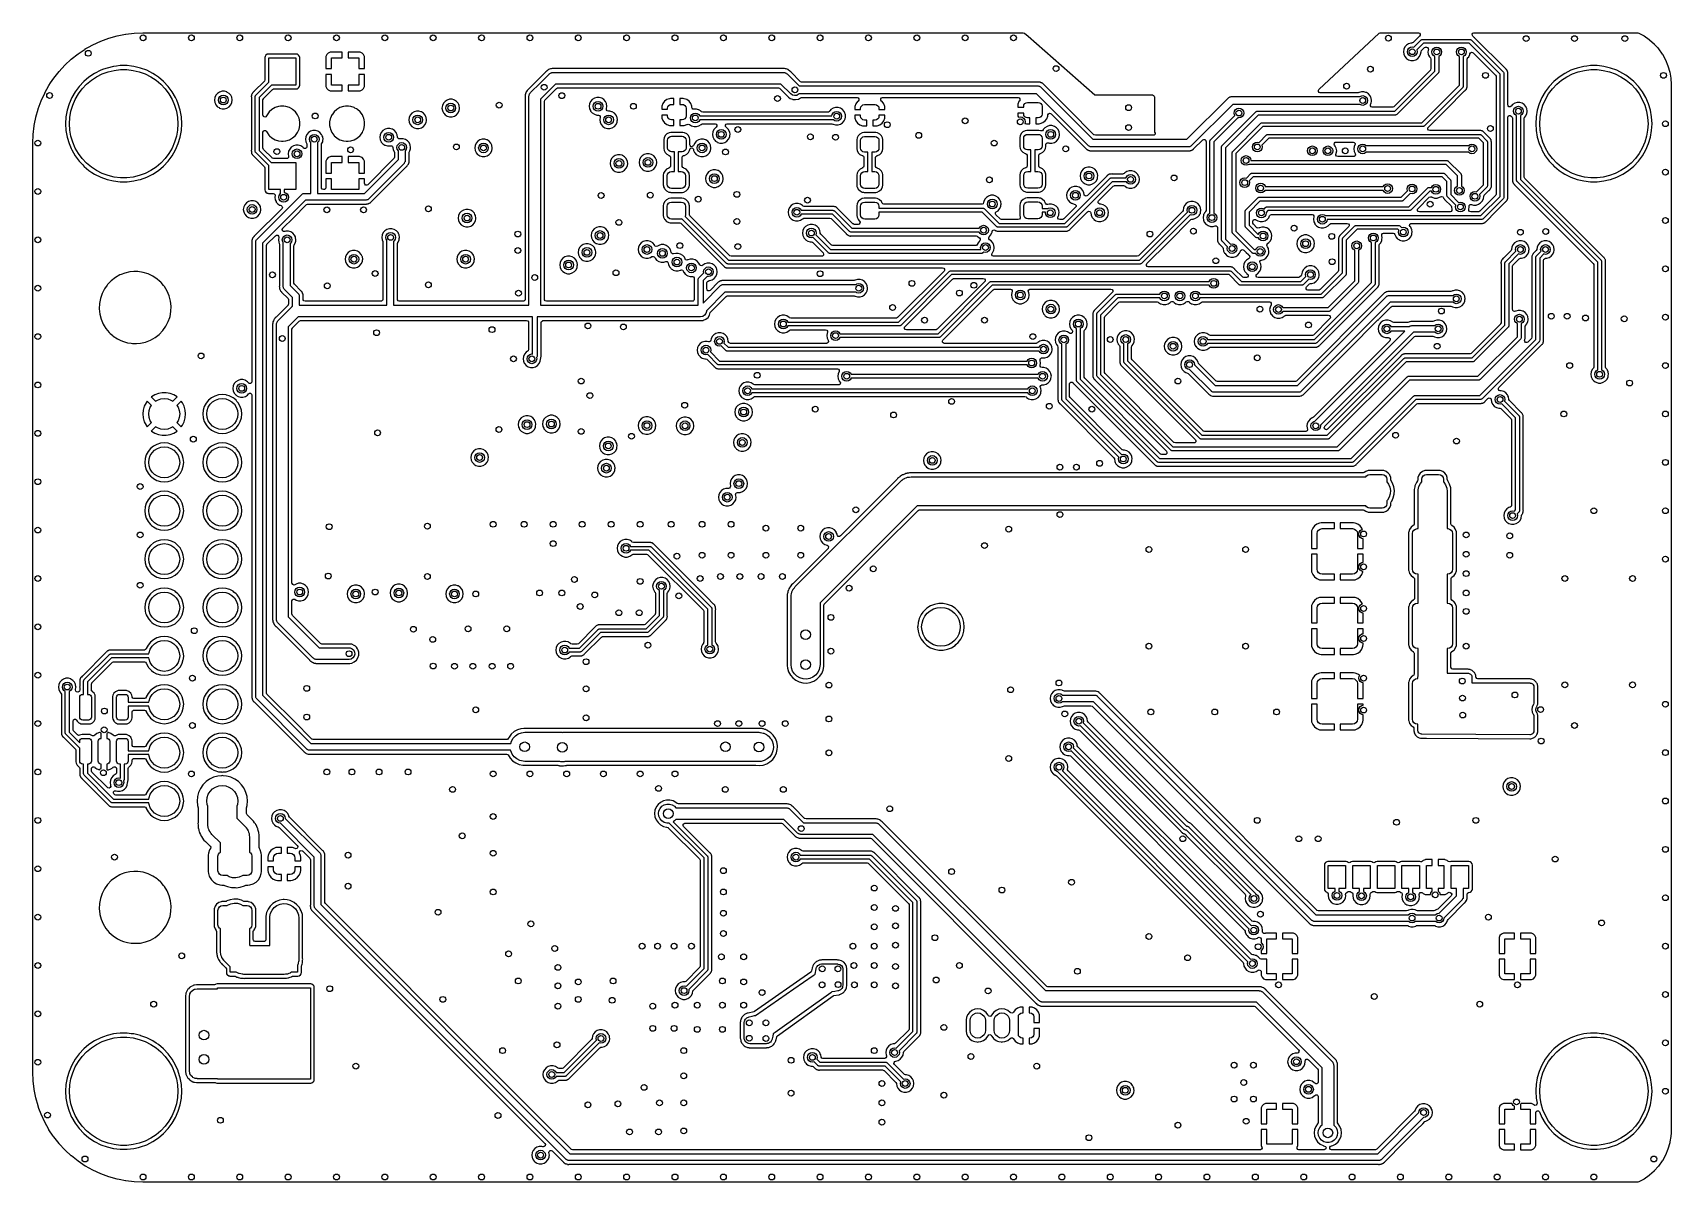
# Model space of a CAD drawing. Extents: x 100.3 to 185, y -144.7 to -85.3.
import ezdxf

# ---------------------------------------------------------------- set-up
doc = ezdxf.new("R2010")
doc.units = 0
doc.layers.add('BLACK', color=7, linetype='CONTINUOUS')

msp = doc.modelspace()

# ---------------------------------------------------------------- linework, layer by layer
at = {"layer": 'BLACK', "linetype": 'CONTINUOUS'}
for p, q in [((104.233, -85.5773), (104.66, -85.4572)), ((104.66, -85.4572), (104.664, -85.4563)), ((104.664, -85.4563), (105.099, -85.3701)), ((105.099, -85.3701), (105.103, -85.3695)), ((105.103, -85.3695), (105.543, -85.3178)), ((105.543, -85.3178), (105.547, -85.3175)), ((105.547, -85.3175), (105.991, -85.3005)), ((105.991, -85.3005), (105.993, -85.3005)), ((105.993, -85.3005), (106.04, -85.3006)), ((106.04, -85.3006), (106.04, -85.3006)), ((106.04, -85.3006), (106.047, -85.3006)), ((106.047, -85.3006), (106.048, -85.3005)), ((106.048, -85.3005), (151.507, -85.301)), ((151.507, -85.301), (151.565, -85.3199)), ((151.565, -85.3199), (151.572, -85.3255)), ((151.572, -85.3255), (151.749, -85.4804)), ((151.749, -85.4804), (155.2, -88.5)), ((166.791, -88.2282), (169.895, -85.3279)), ((169.895, -85.3279), (169.951, -85.302)), ((169.951, -85.302), (169.963, -85.3013)), ((169.963, -85.3013), (171.93, -85.3013)), ((171.92, -85.5447), (171.665, -85.8005)), ((171.925, -85.5395), (171.92, -85.5447)), ((171.944, -85.5141), (171.925, -85.5395)), ((171.93, -85.3013), (171.989, -85.3202)), ((171.952, -85.5089), (171.944, -85.5141)), ((171.97, -85.4947), (171.952, -85.5089)), ((171.977, -85.4878), (171.97, -85.4947)), ((171.985, -85.4826), (171.977, -85.4878)), ((171.989, -85.4804), (171.985, -85.4825)), ((171.985, -85.4825), (171.985, -85.4826)), ((171.989, -85.3202), (172.024, -85.3697)), ((172.024, -85.4309), (171.989, -85.4804)), ((172.024, -85.3697), (172.024, -85.4309)), ((174.714, -85.3768), (174.746, -85.3248)), ((174.719, -85.4378), (174.714, -85.3768)), ((174.747, -85.4711), (174.719, -85.4378)), ((174.744, -85.4739), (174.747, -85.4711)), ((174.751, -85.4801), (174.744, -85.4739)), ((174.746, -85.3248), (174.803, -85.3016)), ((174.774, -85.5016), (174.751, -85.4801)), ((174.751, -85.4801), (174.751, -85.4801)), ((174.78, -85.5058), (174.774, -85.5016)), ((174.783, -85.5078), (174.78, -85.5058)), ((174.797, -85.5218), (174.783, -85.5078)), ((174.798, -85.5234), (174.797, -85.5218)), ((174.834, -85.5558), (174.798, -85.5234)), ((174.803, -85.3016), (174.81, -85.3013)), ((174.81, -85.3013), (183.282, -85.3014)), ((183.282, -85.3014), (183.33, -85.3138)), ((183.33, -85.3138), (183.431, -85.3697)), ((183.431, -85.3697), (183.594, -85.4594)), ((183.594, -85.4594), (183.598, -85.4624)), ((183.598, -85.4624), (183.868, -85.6538)), ((102.293, -86.6629), (102.641, -86.3882)), ((102.641, -86.3882), (102.644, -86.3859)), ((102.644, -86.3859), (103.013, -86.1395)), ((103.013, -86.1395), (103.016, -86.1374)), ((103.016, -86.1374), (103.183, -86.0439)), ((103.183, -86.0439), (103.403, -85.9207)), ((103.403, -85.9207), (103.407, -85.919)), ((103.407, -85.919), (103.81, -85.7334)), ((103.81, -85.7334), (103.813, -85.7319)), ((103.813, -85.7319), (104.229, -85.5785)), ((104.229, -85.5785), (104.233, -85.5773)), ((115.578, -86.3482), (115.498, -86.4275)), ((115.68, -86.3029), (115.578, -86.3482)), ((115.705, -86.3), (115.68, -86.3029)), ((116.3, -86.3), (115.705, -86.3)), ((115.705, -86.3), (115.705, -86.3)), ((116.3, -86.6), (116.3, -86.3)), ((116.3, -86.3), (116.3, -86.3)), ((117.195, -86.3), (116.6, -86.3)), ((116.6, -86.3), (116.6, -86.6)), ((117.22, -86.3029), (117.195, -86.3)), ((117.322, -86.3482), (117.22, -86.3029)), ((117.402, -86.4275), (117.322, -86.3482)), ((171.173, -86.1518), (171.155, -86.28)), ((171.155, -86.28), (171.155, -86.28)), ((171.155, -86.28), (171.173, -86.4082)), ((171.227, -86.0339), (171.173, -86.1518)), ((171.312, -85.936), (171.227, -86.0339)), ((171.421, -85.866), (171.312, -85.936)), ((171.36, -86.28), (171.379, -86.1843)), ((171.379, -86.3757), (171.36, -86.28)), ((171.379, -86.1843), (171.433, -86.1032)), ((171.433, -86.4568), (171.379, -86.3757)), ((171.545, -85.8295), (171.421, -85.866)), ((171.421, -85.866), (171.421, -85.866)), ((171.433, -86.1032), (171.514, -86.049)), ((171.514, -86.049), (171.61, -86.03)), ((171.595, -85.8295), (171.545, -85.8295)), ((171.61, -85.8283), (171.595, -85.8295)), ((171.665, -85.8005), (171.61, -85.8283)), ((171.61, -86.03), (171.701, -86.048)), ((171.701, -86.048), (172.079, -85.6693)), ((171.841, -86.3757), (171.787, -86.4568)), ((171.86, -86.28), (171.841, -86.3757)), ((172.191, -85.84), (171.842, -86.1894)), ((171.842, -86.1894), (171.86, -86.28)), ((172.047, -86.4082), (172.065, -86.28)), ((172.065, -86.28), (172.066, -86.2774)), ((172.065, -86.28), (172.065, -86.28)), ((172.066, -86.2774), (172.093, -86.2225)), ((172.079, -85.6693), (172.086, -85.6656)), ((172.086, -85.6656), (172.091, -85.6591)), ((172.091, -85.6591), (172.113, -85.6519)), ((172.093, -86.2216), (172.245, -86.0695)), ((172.093, -86.2225), (172.093, -86.2216)), ((172.113, -85.6519), (172.134, -85.6412)), ((172.134, -85.6412), (172.142, -85.6425)), ((172.142, -85.6425), (172.15, -85.64)), ((172.15, -85.64), (174.59, -85.64)), ((174.549, -85.84), (172.191, -85.84)), ((172.245, -86.0695), (172.3, -86.0417)), ((172.3, -86.0417), (172.315, -86.0405)), ((172.315, -86.0405), (172.347, -86.0405)), ((172.347, -86.0405), (172.405, -86.0594)), ((172.405, -86.0594), (172.441, -86.1089)), ((172.444, -86.1548), (172.425, -86.29)), ((172.425, -86.29), (172.425, -86.29)), ((172.425, -86.29), (172.443, -86.4182)), ((172.441, -86.1089), (172.441, -86.1544)), ((172.441, -86.1544), (172.444, -86.1548)), ((172.63, -86.29), (172.649, -86.1943)), ((172.649, -86.3857), (172.63, -86.29)), ((172.649, -86.1943), (172.703, -86.1132)), ((172.703, -86.4668), (172.649, -86.3857)), ((172.703, -86.1132), (172.784, -86.059)), ((172.784, -86.059), (172.88, -86.04)), ((172.88, -86.04), (172.976, -86.059)), ((172.976, -86.059), (173.057, -86.1132)), ((173.057, -86.1132), (173.111, -86.1943)), ((173.111, -86.3857), (173.057, -86.4668)), ((173.111, -86.1943), (173.13, -86.29)), ((173.13, -86.29), (173.111, -86.3857)), ((173.9, -86.29), (173.919, -86.1943)), ((173.919, -86.3857), (173.9, -86.29)), ((173.919, -86.1943), (173.973, -86.1132)), ((173.973, -86.4668), (173.919, -86.3857)), ((173.973, -86.1132), (174.054, -86.059)), ((174.054, -86.059), (174.15, -86.04)), ((174.15, -86.04), (174.246, -86.059)), ((174.246, -86.059), (174.327, -86.1132)), ((174.327, -86.1132), (174.381, -86.1943)), ((174.381, -86.3857), (174.327, -86.4668)), ((174.381, -86.1943), (174.4, -86.29)), ((174.4, -86.29), (174.381, -86.3857)), ((176.15, -87.4414), (174.549, -85.84)), ((174.587, -86.4182), (174.591, -86.3897)), ((174.59, -85.64), (174.598, -85.6425)), ((174.591, -86.3897), (174.618, -86.3348)), ((174.598, -85.6425), (174.606, -85.6412)), ((174.606, -85.6412), (174.627, -85.6519)), ((174.618, -86.3348), (174.672, -86.3062)), ((174.627, -85.6519), (174.649, -85.6591)), ((174.649, -85.6591), (174.654, -85.6656)), ((174.654, -85.6656), (174.661, -85.6693)), ((174.661, -85.6693), (176.321, -87.3293)), ((174.672, -86.3062), (174.732, -86.3149)), ((174.732, -86.3149), (174.759, -86.3338)), ((174.759, -86.3338), (175.921, -87.4955)), ((174.839, -85.5631), (174.834, -85.5558)), ((174.84, -85.5623), (174.839, -85.5631)), ((174.849, -85.5736), (174.84, -85.5623)), ((176.445, -87.1703), (174.849, -85.5736)), ((183.868, -85.6538), (183.873, -85.6573)), ((183.873, -85.6573), (184.015, -85.7849)), ((184.015, -85.7849), (184.119, -85.8777)), ((184.119, -85.8777), (184.123, -85.8817)), ((184.123, -85.8817), (184.157, -85.919)), ((184.157, -85.919), (184.291, -86.0695)), ((184.291, -86.0695), (184.344, -86.1284)), ((184.344, -86.1284), (184.347, -86.1327)), ((184.347, -86.1327), (184.539, -86.4026)), ((101.661, -87.2953), (101.962, -86.9694)), ((101.962, -86.9694), (101.964, -86.9667)), ((101.964, -86.9667), (102.29, -86.6654)), ((102.29, -86.6654), (102.293, -86.6629)), ((103.81, -87.2402), (103.497, -87.3971)), ((103.957, -87.1866), (103.81, -87.2402)), ((103.81, -87.2402), (103.81, -87.2402)), ((103.81, -87.2402), (103.81, -87.2402)), ((104.138, -87.1207), (103.957, -87.1866)), ((104.478, -87.0401), (104.138, -87.1207)), ((104.634, -87.0219), (104.478, -87.0401)), ((104.514, -87.2425), (104.837, -87.2047)), ((104.825, -86.9995), (104.634, -87.0219)), ((105.175, -86.9995), (104.825, -86.9995)), ((104.837, -87.2047), (105.163, -87.2047)), ((105.163, -87.2047), (105.486, -87.2425)), ((105.409, -87.0269), (105.175, -86.9995)), ((105.522, -87.0401), (105.409, -87.0269)), ((105.862, -87.1207), (105.522, -87.0401)), ((106.19, -87.2402), (105.862, -87.1207)), ((105.862, -87.1207), (105.862, -87.1207)), ((105.862, -87.1207), (105.862, -87.1207)), ((106.503, -87.3971), (106.19, -87.2402)), ((106.19, -87.2402), (106.19, -87.2402)), ((106.19, -87.2402), (106.19, -87.2402)), ((112.3, -86.5802), (112.299, -86.5803)), ((112.299, -86.5803), (112.299, -87.7345)), ((112.311, -86.5218), (112.3, -86.5802)), ((112.355, -86.4555), (112.311, -86.5218)), ((112.311, -86.5218), (112.311, -86.5218)), ((112.422, -86.4111), (112.355, -86.4554)), ((112.355, -86.4554), (112.355, -86.4555)), ((112.48, -86.3995), (112.422, -86.4111)), ((112.422, -86.4111), (112.422, -86.4111)), ((113.92, -86.3995), (112.48, -86.3995)), ((112.48, -86.3995), (112.48, -86.3995)), ((112.48, -86.3995), (112.48, -86.3995)), ((112.5, -87.8586), (112.5, -86.6)), ((112.5, -86.6), (113.9, -86.6)), ((113.9, -86.6), (113.9, -88)), ((113.978, -86.4111), (113.92, -86.3995)), ((113.92, -86.3995), (113.92, -86.3995)), ((114.045, -86.4554), (113.978, -86.4111)), ((113.978, -86.4111), (113.978, -86.4111)), ((113.978, -86.4111), (113.978, -86.4111)), ((113.978, -86.4111), (113.978, -86.4111)), ((114.089, -86.5218), (114.045, -86.4554)), ((114.045, -86.4554), (114.045, -86.4554)), ((114.1, -86.5803), (114.089, -86.5218)), ((114.1, -87.15), (114.1, -86.5803)), ((114.1, -88.0197), (114.1, -87.15)), ((115.453, -86.5301), (115.45, -86.5552)), ((115.45, -86.5552), (115.45, -87.15)), ((115.45, -87.15), (115.75, -87.15)), ((115.45, -87.15), (115.45, -87.15)), ((115.498, -86.4275), (115.453, -86.5301)), ((115.75, -87.15), (115.75, -86.6)), ((115.75, -86.6), (116.3, -86.6)), ((116.6, -86.6), (117.15, -86.6)), ((117.15, -86.6), (117.15, -87.15)), ((117.15, -87.15), (117.45, -87.15)), ((117.447, -86.5301), (117.402, -86.4275)), ((117.45, -86.5552), (117.447, -86.5301)), ((117.45, -87.15), (117.45, -86.5552)), ((117.45, -86.5552), (117.45, -86.5552)), ((117.45, -87.15), (117.45, -87.15)), ((126.927, -87.2246), (126.887, -87.2589)), ((126.933, -87.2215), (126.927, -87.2246)), ((126.952, -87.2107), (126.933, -87.2215)), ((126.958, -87.2062), (126.952, -87.2107)), ((127.007, -87.1879), (126.958, -87.2062)), ((126.958, -87.2062), (126.958, -87.2062)), ((127.01, -87.1866), (127.007, -87.1879)), ((127.058, -87.1648), (127.01, -87.1866)), ((127.065, -87.1638), (127.058, -87.1648)), ((127.058, -87.1648), (127.058, -87.1648)), ((127.058, -87.1648), (127.058, -87.1648)), ((127.058, -87.1648), (127.058, -87.1648)), ((127.058, -87.1648), (127.058, -87.1648)), ((127.085, -87.1585), (127.065, -87.1638)), ((127.093, -87.1559), (127.085, -87.1585)), ((127.145, -87.1522), (127.093, -87.1559)), ((127.148, -87.1518), (127.145, -87.1522)), ((127.164, -87.1495), (127.148, -87.1518)), ((127.18, -87.1495), (127.164, -87.1495)), ((127.184, -87.1494), (127.18, -87.1495)), ((127.216, -87.1471), (127.184, -87.1494)), ((127.236, -87.1456), (127.216, -87.1471)), ((127.243, -87.1472), (127.236, -87.1456)), ((127.236, -87.1456), (127.236, -87.1456)), ((127.264, -87.1495), (127.243, -87.1472)), ((139.036, -87.1495), (127.264, -87.1495)), ((139.057, -87.1472), (139.036, -87.1495)), ((139.064, -87.1456), (139.057, -87.1472)), ((139.086, -87.1472), (139.064, -87.1456)), ((139.064, -87.1456), (139.064, -87.1456)), ((139.064, -87.1456), (139.064, -87.1456)), ((139.116, -87.1494), (139.086, -87.1472)), ((139.12, -87.1495), (139.116, -87.1494)), ((139.136, -87.1495), (139.12, -87.1495)), ((139.152, -87.1518), (139.136, -87.1495)), ((139.136, -87.1495), (139.136, -87.1495)), ((139.155, -87.1522), (139.152, -87.1518)), ((139.207, -87.1559), (139.155, -87.1522)), ((139.215, -87.1585), (139.207, -87.1559)), ((139.207, -87.1559), (139.207, -87.1559)), ((139.235, -87.1638), (139.215, -87.1585)), ((139.242, -87.1648), (139.235, -87.1638)), ((139.29, -87.1866), (139.242, -87.1648)), ((139.242, -87.1648), (139.242, -87.1648)), ((139.293, -87.1879), (139.29, -87.1866)), ((139.342, -87.2062), (139.293, -87.1879)), ((139.347, -87.2099), (139.342, -87.2062)), ((139.342, -87.2062), (139.342, -87.2062)), ((139.342, -87.2062), (139.342, -87.2062)), ((139.348, -87.2107), (139.347, -87.2099)), ((139.367, -87.2215), (139.348, -87.2107)), ((139.373, -87.2246), (139.367, -87.2215)), ((139.413, -87.2589), (139.373, -87.2246)), ((172.551, -87.2245), (170.655, -89.1205)), ((171.173, -86.4082), (171.225, -86.5218)), ((171.225, -86.5218), (171.227, -86.5261)), ((171.227, -86.5261), (171.3, -86.6099)), ((171.3, -86.6099), (171.312, -86.624)), ((171.312, -86.624), (171.421, -86.694)), ((171.421, -86.694), (171.421, -86.694)), ((171.421, -86.694), (171.545, -86.7305)), ((171.514, -86.511), (171.433, -86.4568)), ((171.61, -86.53), (171.514, -86.511)), ((171.545, -86.7305), (171.545, -86.7305)), ((171.545, -86.7305), (171.675, -86.7305)), ((171.706, -86.511), (171.61, -86.53)), ((171.675, -86.7305), (171.799, -86.694)), ((171.675, -86.7305), (171.675, -86.7305)), ((171.787, -86.4568), (171.706, -86.511)), ((171.799, -86.694), (171.908, -86.624)), ((171.908, -86.624), (171.993, -86.5261)), ((171.993, -86.5261), (172.047, -86.4082)), ((172.443, -86.4182), (172.46, -86.4554)), ((172.46, -86.4554), (172.497, -86.5361)), ((172.497, -86.5361), (172.555, -86.6032)), ((172.561, -87.2127), (172.551, -87.2245)), ((172.555, -86.6032), (172.579, -86.6596)), ((172.579, -87.1545), (172.561, -87.2127)), ((172.579, -86.6596), (172.579, -86.6681)), ((172.579, -86.6681), (172.579, -87.1545)), ((172.78, -86.5181), (172.703, -86.4668)), ((172.78, -87.2786), (172.78, -86.5181)), ((173.057, -86.4668), (172.98, -86.5181)), ((172.98, -86.5181), (172.98, -87.32)), ((174.05, -86.5181), (173.973, -86.4668)), ((174.05, -88.0086), (174.05, -86.5181)), ((174.327, -86.4668), (174.25, -86.5181)), ((174.25, -86.5181), (174.25, -88.05)), ((174.451, -86.6681), (174.469, -86.6099)), ((174.451, -88.0257), (174.451, -86.6681)), ((174.469, -86.6099), (174.475, -86.6032)), ((174.475, -86.6032), (174.533, -86.5361)), ((174.533, -86.5361), (174.587, -86.4182)), ((176.45, -87.1748), (176.445, -87.1703)), ((176.476, -87.194), (176.45, -87.1748)), ((176.481, -87.2024), (176.476, -87.194)), ((176.495, -87.2203), (176.481, -87.2024)), ((176.502, -87.2272), (176.495, -87.2203)), ((176.515, -87.2564), (176.502, -87.2272)), ((179.81, -87.2402), (179.497, -87.3971)), ((179.957, -87.1866), (179.81, -87.2402)), ((179.81, -87.2402), (179.81, -87.2402)), ((179.81, -87.2402), (179.81, -87.2402)), ((180.138, -87.1207), (179.957, -87.1866)), ((180.478, -87.0401), (180.138, -87.1207)), ((180.634, -87.0219), (180.478, -87.0401)), ((180.514, -87.2425), (180.837, -87.2047)), ((180.825, -86.9995), (180.634, -87.0219)), ((181.175, -86.9995), (180.825, -86.9995)), ((180.837, -87.2047), (181.163, -87.2047)), ((181.163, -87.2047), (181.486, -87.2425)), ((181.409, -87.0269), (181.175, -86.9995)), ((181.522, -87.0401), (181.409, -87.0269)), ((181.862, -87.1207), (181.522, -87.0401)), ((182.19, -87.2402), (181.862, -87.1207)), ((181.862, -87.1207), (181.862, -87.1207)), ((181.862, -87.1207), (181.862, -87.1207)), ((182.503, -87.3971), (182.19, -87.2402)), ((182.19, -87.2402), (182.19, -87.2402)), ((182.19, -87.2402), (182.19, -87.2402)), ((184.539, -86.4026), (184.542, -86.4073)), ((184.542, -86.4073), (184.7, -86.694)), ((184.7, -86.694), (184.702, -86.6968)), ((184.702, -86.6968), (184.704, -86.7018)), ((184.704, -86.7018), (184.831, -87.0075)), ((184.831, -87.0075), (184.832, -87.0127)), ((184.832, -87.0127), (184.924, -87.3307)), ((100.918, -88.4096), (101.134, -88.0224)), ((101.134, -88.0224), (101.136, -88.019)), ((101.136, -88.019), (101.223, -87.8887)), ((101.223, -87.8887), (101.382, -87.65)), ((101.382, -87.65), (101.384, -87.6469)), ((101.384, -87.6469), (101.658, -87.2983)), ((101.658, -87.2983), (101.661, -87.2953)), ((102.698, -88.068), (102.489, -88.3484)), ((102.937, -87.8138), (102.698, -88.068)), ((102.855, -88.2002), (103.079, -87.9634)), ((103.205, -87.5891), (102.937, -87.8138)), ((103.079, -87.9634), (103.328, -87.7541)), ((103.497, -87.3971), (103.205, -87.5891)), ((103.328, -87.7541), (103.6, -87.5751)), ((103.6, -87.5751), (103.891, -87.429)), ((103.891, -87.429), (104.197, -87.3176)), ((104.197, -87.3176), (104.514, -87.2425)), ((105.486, -87.2425), (105.803, -87.3176)), ((105.803, -87.3176), (106.109, -87.429)), ((106.109, -87.429), (106.4, -87.5751)), ((106.4, -87.5751), (106.672, -87.7541)), ((106.652, -87.4955), (106.503, -87.3971)), ((106.795, -87.5892), (106.652, -87.4955)), ((106.672, -87.7541), (106.921, -87.9634)), ((107.063, -87.8138), (106.795, -87.5892)), ((106.921, -87.9634), (107.145, -88.2002)), ((107.302, -88.068), (107.063, -87.8138)), ((107.511, -88.3484), (107.302, -88.068)), ((112.271, -87.8045), (111.734, -88.3414)), ((111.829, -88.5293), (112.5, -87.8586)), ((112.641, -88), (112, -88.6414)), ((112.281, -87.7927), (112.271, -87.8045)), ((112.299, -87.7345), (112.281, -87.7927)), ((113.9, -88), (112.641, -88)), ((114.045, -88.1446), (114.089, -88.0782)), ((114.089, -88.0782), (114.096, -88.0448)), ((114.096, -88.0448), (114.1, -88.0197)), ((115.75, -87.45), (115.45, -87.45)), ((115.45, -87.45), (115.45, -88.0448)), ((115.45, -88.0448), (115.453, -88.0699)), ((115.45, -88.0448), (115.45, -88.0448)), ((115.453, -88.0699), (115.498, -88.1725)), ((115.75, -88), (115.75, -87.45)), ((116.3, -88), (115.75, -88)), ((116.3, -88.3), (116.3, -88)), ((117.15, -88), (116.6, -88)), ((116.6, -88), (116.6, -88.3)), ((117.45, -87.45), (117.15, -87.45)), ((117.15, -87.45), (117.15, -88)), ((117.402, -88.1725), (117.447, -88.0699)), ((117.447, -88.0699), (117.45, -88.0448)), ((117.45, -88.0448), (117.45, -87.45)), ((117.45, -87.45), (117.45, -87.45)), ((117.45, -88.0448), (117.45, -88.0448)), ((126.392, -87.7497), (125.942, -88.2005)), ((126.038, -88.3879), (126.523, -87.9029)), ((126.406, -87.7358), (126.392, -87.7497)), ((126.801, -87.3417), (126.406, -87.7358)), ((126.406, -87.7358), (126.406, -87.7358)), ((126.523, -87.9029), (126.988, -87.4379)), ((126.523, -87.9029), (126.523, -87.9029)), ((126.814, -87.3252), (126.801, -87.3417)), ((126.818, -87.3189), (126.814, -87.3252)), ((126.857, -87.2846), (126.818, -87.3189)), ((126.86, -87.2822), (126.857, -87.2846)), ((126.871, -87.2708), (126.86, -87.2822)), ((126.884, -87.2611), (126.871, -87.2708)), ((126.887, -87.2589), (126.884, -87.2611)), ((127.324, -87.95), (126.947, -88.3271)), ((126.988, -87.4379), (126.995, -87.4316)), ((126.995, -87.4316), (126.998, -87.4283)), ((126.998, -87.4283), (127.004, -87.4246)), ((127.004, -87.4246), (127.03, -87.4025)), ((127.03, -87.4025), (127.062, -87.3885)), ((127.062, -87.3885), (127.092, -87.3703)), ((127.092, -87.3703), (127.112, -87.3664)), ((127.112, -87.3664), (127.131, -87.358)), ((127.131, -87.358), (127.166, -87.3564)), ((127.166, -87.3564), (127.2, -87.35)), ((127.2, -87.35), (139.1, -87.35)), ((138.976, -87.95), (127.324, -87.95)), ((139.488, -88.4621), (138.976, -87.95)), ((139.1, -87.35), (139.11, -87.3509)), ((139.11, -87.3509), (139.114, -87.3503)), ((139.114, -87.3503), (139.121, -87.3519)), ((139.121, -87.3519), (139.155, -87.3551)), ((139.155, -87.3551), (139.187, -87.3676)), ((139.187, -87.3676), (139.221, -87.3756)), ((139.221, -87.3756), (139.238, -87.3874)), ((139.238, -87.3874), (139.258, -87.3949)), ((139.258, -87.3949), (139.284, -87.4183)), ((139.284, -87.4183), (139.312, -87.4379)), ((139.312, -87.4379), (139.912, -88.0379)), ((139.416, -87.2611), (139.413, -87.2589)), ((139.429, -87.2708), (139.416, -87.2611)), ((139.44, -87.2822), (139.429, -87.2708)), ((139.429, -87.2708), (139.429, -87.2708)), ((139.429, -87.2708), (139.429, -87.2708)), ((139.443, -87.2846), (139.44, -87.2822)), ((139.482, -87.3189), (139.443, -87.2846)), ((139.486, -87.3252), (139.482, -87.3189)), ((139.482, -87.3189), (139.482, -87.3189)), ((139.499, -87.3417), (139.486, -87.3252)), ((139.978, -87.8205), (139.499, -87.3417)), ((139.912, -88.0379), (139.922, -88.05)), ((139.922, -88.05), (152.274, -88.05)), ((139.99, -87.8306), (139.978, -87.8205)), ((140.048, -87.8495), (139.99, -87.8306)), ((152.305, -87.8495), (140.048, -87.8495)), ((152.274, -88.05), (152.306, -88.0575)), ((152.337, -87.8495), (152.305, -87.8495)), ((152.306, -88.0575), (152.34, -88.0612)), ((152.36, -87.857), (152.337, -87.8495)), ((152.337, -87.8495), (152.337, -87.8495)), ((152.34, -88.0612), (152.349, -88.0673)), ((152.349, -88.0673), (152.36, -88.0698)), ((152.375, -87.8606), (152.36, -87.857)), ((152.36, -88.0698), (152.387, -88.0907)), ((152.399, -87.8644), (152.375, -87.8606)), ((152.42, -87.8753), (152.399, -87.8644)), ((152.435, -87.8812), (152.42, -87.8753)), ((152.458, -87.8887), (152.435, -87.8812)), ((152.471, -87.8985), (152.458, -87.8887)), ((152.458, -87.8887), (152.458, -87.8887)), ((152.477, -87.9029), (152.471, -87.8985)), ((152.49, -87.911), (152.477, -87.9029)), ((152.512, -87.9219), (152.49, -87.911)), ((152.512, -87.922), (152.512, -87.9219)), ((152.532, -87.942), (152.512, -87.922)), ((152.534, -87.9445), (152.532, -87.942)), ((152.532, -87.942), (152.532, -87.942)), ((153.871, -89.2811), (152.534, -87.9445)), ((152.534, -87.9445), (152.534, -87.9445)), ((170.709, -89.35), (172.78, -87.2786)), ((172.951, -87.3907), (170.821, -89.5207)), ((172.109, -89.95), (174.05, -88.0086)), ((172.954, -87.3835), (172.951, -87.3907)), ((172.961, -87.3788), (172.954, -87.3835)), ((172.968, -87.3565), (172.961, -87.3788)), ((172.979, -87.3356), (172.968, -87.3565)), ((172.98, -87.32), (172.978, -87.3277)), ((172.978, -87.3277), (172.979, -87.3356)), ((174.238, -88.0865), (174.231, -88.1088)), ((174.249, -88.0656), (174.238, -88.0865)), ((174.25, -88.05), (174.248, -88.0577)), ((174.248, -88.0577), (174.249, -88.0656)), ((174.451, -88.0325), (174.451, -88.0257)), ((174.455, -88.0641), (174.451, -88.0325)), ((174.451, -88.0963), (174.453, -88.0737)), ((174.453, -88.0737), (174.455, -88.0641)), ((175.921, -87.4955), (175.948, -87.55)), ((175.948, -87.55), (175.95, -87.5655)), ((175.95, -87.5655), (175.95, -93.6345)), ((176.15, -93.7586), (176.15, -87.4414)), ((176.321, -87.3293), (176.324, -87.3365)), ((176.324, -87.3365), (176.331, -87.3412)), ((176.331, -87.3412), (176.338, -87.3635)), ((176.338, -87.3635), (176.349, -87.3844)), ((176.349, -87.3844), (176.348, -87.3923)), ((176.348, -87.3923), (176.35, -87.4)), ((176.35, -87.4), (176.35, -93.8)), ((176.518, -87.2625), (176.515, -87.2564)), ((176.535, -87.2896), (176.518, -87.2625)), ((176.537, -87.2992), (176.535, -87.2896)), ((176.544, -87.321), (176.537, -87.2992)), ((176.548, -87.33), (176.544, -87.321)), ((176.549, -87.3619), (176.548, -87.33)), ((176.55, -87.3687), (176.549, -87.3619)), ((176.55, -87.3722), (176.55, -87.3687)), ((176.55, -87.3919), (176.55, -87.3722)), ((176.55, -87.3722), (176.55, -87.3722)), ((176.551, -87.3942), (176.55, -87.3919)), ((176.55, -87.4652), (176.553, -87.4515)), ((176.55, -89.0308), (176.55, -87.4652)), ((176.553, -87.4422), (176.551, -87.3942)), ((176.552, -87.4513), (176.553, -87.4422)), ((176.553, -87.4515), (176.552, -87.4513)), ((178.698, -88.068), (178.489, -88.3484)), ((178.937, -87.8138), (178.698, -88.068)), ((178.855, -88.2002), (179.079, -87.9634)), ((179.205, -87.5891), (178.937, -87.8138)), ((179.079, -87.9634), (179.328, -87.7541)), ((179.497, -87.3971), (179.205, -87.5891)), ((179.328, -87.7541), (179.6, -87.5751)), ((179.6, -87.5751), (179.891, -87.429)), ((179.891, -87.429), (180.197, -87.3176)), ((180.197, -87.3176), (180.514, -87.2425)), ((181.486, -87.2425), (181.803, -87.3176)), ((181.803, -87.3176), (182.109, -87.429)), ((182.109, -87.429), (182.4, -87.5751)), ((182.4, -87.5751), (182.672, -87.7541)), ((182.652, -87.4955), (182.503, -87.3971)), ((182.795, -87.5892), (182.652, -87.4955)), ((182.672, -87.7541), (182.921, -87.9634)), ((183.063, -87.8138), (182.795, -87.5892)), ((182.921, -87.9634), (183.145, -88.2002)), ((183.302, -88.068), (183.063, -87.8138)), ((183.511, -88.3484), (183.302, -88.068)), ((184.924, -87.3307), (184.925, -87.3361)), ((184.925, -87.3361), (184.943, -87.4435)), ((184.943, -87.4435), (184.979, -87.65)), ((184.979, -87.65), (184.981, -87.6623)), ((184.981, -87.6623), (184.981, -87.6678)), ((184.981, -87.6678), (184.997, -87.9545)), ((184.997, -87.9545), (185, -87.9995)), ((185, -87.9995), (185, -88.0023)), ((185, -88.0023), (185, -141.999)), ((100.576, -89.2361), (100.729, -88.8197)), ((100.729, -88.8197), (100.731, -88.8161)), ((100.731, -88.8161), (100.916, -88.413)), ((100.916, -88.413), (100.918, -88.4096)), ((102.314, -88.6511), (102.176, -88.972)), ((102.489, -88.3484), (102.314, -88.6511)), ((102.314, -88.6511), (102.314, -88.6511)), ((102.369, -89.0423), (102.498, -88.7434)), ((102.489, -88.3484), (102.489, -88.3484)), ((102.498, -88.7434), (102.661, -88.4614)), ((102.661, -88.4614), (102.855, -88.2002)), ((107.145, -88.2002), (107.339, -88.4614)), ((107.339, -88.4614), (107.502, -88.7434)), ((107.502, -88.7434), (107.631, -89.0423)), ((107.686, -88.6511), (107.511, -88.3484)), ((107.739, -88.775), (107.686, -88.6511)), ((107.824, -88.972), (107.739, -88.775)), ((109.713, -88.6468), (109.695, -88.775)), ((109.695, -88.775), (109.695, -88.775)), ((109.695, -88.775), (109.713, -88.9032)), ((109.767, -88.5289), (109.713, -88.6468)), ((109.713, -88.9032), (109.745, -88.972)), ((109.852, -88.431), (109.767, -88.5289)), ((109.961, -88.361), (109.852, -88.431)), ((109.9, -88.775), (109.919, -88.6793)), ((109.919, -88.8707), (109.9, -88.775)), ((109.919, -88.6793), (109.973, -88.5982)), ((109.973, -88.9518), (109.919, -88.8707)), ((110.085, -88.3245), (109.961, -88.361)), ((109.961, -88.361), (109.961, -88.361)), ((109.973, -88.5982), (110.054, -88.544)), ((110.054, -88.544), (110.15, -88.525)), ((110.215, -88.3245), (110.085, -88.3245)), ((110.085, -88.3245), (110.085, -88.3245)), ((110.15, -88.525), (110.246, -88.544)), ((110.328, -88.3577), (110.215, -88.3245)), ((110.215, -88.3245), (110.215, -88.3245)), ((110.246, -88.544), (110.327, -88.5982)), ((110.327, -88.5982), (110.381, -88.6793)), ((110.381, -88.8707), (110.327, -88.9518)), ((110.339, -88.361), (110.328, -88.3577)), ((110.448, -88.431), (110.339, -88.361)), ((110.339, -88.361), (110.339, -88.361)), ((110.339, -88.361), (110.339, -88.361)), ((110.381, -88.6793), (110.4, -88.775)), ((110.4, -88.775), (110.381, -88.8707)), ((110.533, -88.5289), (110.448, -88.431)), ((110.448, -88.431), (110.448, -88.431)), ((110.448, -88.431), (110.448, -88.431)), ((110.582, -88.6361), (110.533, -88.5289)), ((110.533, -89.0211), (110.587, -88.9032)), ((110.587, -88.6468), (110.582, -88.6361)), ((110.602, -88.7566), (110.587, -88.6468)), ((110.587, -88.9032), (110.605, -88.775)), ((110.605, -88.775), (110.602, -88.7566)), ((111.597, -88.5763), (111.595, -88.5859)), ((111.595, -88.5859), (111.599, -88.6175)), ((111.599, -88.5537), (111.597, -88.5763)), ((111.611, -88.5141), (111.599, -88.5438)), ((111.599, -88.5438), (111.599, -88.5537)), ((111.599, -88.6175), (111.599, -88.6243)), ((111.599, -88.6243), (111.599, -91.3598)), ((111.613, -88.5075), (111.611, -88.5141)), ((111.62, -88.4765), (111.613, -88.5075)), ((111.626, -88.4684), (111.62, -88.4765)), ((111.62, -88.4765), (111.62, -88.4765)), ((111.637, -88.4482), (111.626, -88.4684)), ((111.64, -88.4391), (111.637, -88.4482)), ((111.662, -88.4155), (111.64, -88.4391)), ((111.64, -88.4391), (111.64, -88.4391)), ((111.666, -88.4101), (111.662, -88.4155)), ((111.668, -88.4072), (111.666, -88.4101)), ((111.682, -88.3932), (111.668, -88.4072)), ((111.668, -88.4072), (111.668, -88.4072)), ((111.683, -88.3916), (111.682, -88.3932)), ((111.716, -88.356), (111.683, -88.3916)), ((111.723, -88.3505), (111.716, -88.356)), ((111.734, -88.3414), (111.722, -88.3495)), ((111.722, -88.3495), (111.723, -88.3505)), ((111.8, -88.6), (111.802, -88.5923)), ((111.8, -91.425), (111.8, -88.6)), ((111.801, -88.5844), (111.812, -88.5635)), ((111.802, -88.5923), (111.801, -88.5844)), ((111.812, -88.5635), (111.819, -88.5412)), ((111.819, -88.5412), (111.826, -88.5365)), ((111.826, -88.5365), (111.829, -88.5293)), ((112, -88.6414), (112, -91.3836)), ((112.2, -88.7655), (112.219, -88.7073)), ((112.2, -89.1617), (112.2, -88.7655)), ((112.219, -88.7073), (112.229, -88.6955)), ((112.229, -88.6955), (112.695, -88.2295)), ((112.695, -88.2295), (112.75, -88.2017)), ((112.75, -88.2017), (112.765, -88.2005)), ((112.765, -88.2005), (113.92, -88.2005)), ((113.92, -88.2005), (113.978, -88.1889)), ((113.92, -88.2005), (113.92, -88.2005)), ((113.978, -88.1889), (114.045, -88.1446)), ((115.498, -88.1725), (115.578, -88.2518)), ((115.578, -88.2518), (115.68, -88.2971)), ((115.68, -88.2971), (115.705, -88.3)), ((115.705, -88.3), (116.3, -88.3)), ((116.3, -88.3), (116.3, -88.3)), ((116.6, -88.3), (116.6, -88.3)), ((116.6, -88.3), (117.195, -88.3)), ((117.195, -88.3), (117.22, -88.2971)), ((117.195, -88.3), (117.195, -88.3)), ((117.22, -88.2971), (117.322, -88.2518)), ((117.322, -88.2518), (117.402, -88.1725)), ((121.612, -88.846), (121.527, -88.9439)), ((121.721, -88.776), (121.612, -88.846)), ((121.845, -88.7395), (121.721, -88.776)), ((121.721, -88.776), (121.721, -88.776)), ((121.975, -88.7395), (121.845, -88.7395)), ((121.845, -88.7395), (121.845, -88.7395)), ((122.063, -88.7655), (121.975, -88.7395)), ((121.975, -88.7395), (121.975, -88.7395)), ((122.099, -88.776), (122.063, -88.7655)), ((122.208, -88.846), (122.099, -88.776)), ((122.099, -88.776), (122.099, -88.776)), ((122.099, -88.776), (122.099, -88.776)), ((122.293, -88.9439), (122.208, -88.846)), ((122.208, -88.846), (122.208, -88.846)), ((122.208, -88.846), (122.208, -88.846)), ((125.749, -88.5839), (125.746, -88.6361)), ((125.746, -88.6361), (125.747, -88.6434)), ((125.747, -88.6434), (125.749, -88.6645)), ((125.752, -88.5482), (125.749, -88.5642)), ((125.749, -88.5642), (125.749, -88.5804)), ((125.749, -88.5804), (125.749, -88.5839)), ((125.749, -88.6645), (125.749, -99.0755)), ((125.756, -88.4925), (125.752, -88.5447)), ((125.752, -88.5447), (125.752, -88.5482)), ((125.759, -88.4855), (125.756, -88.4925)), ((125.764, -88.465), (125.759, -88.4855)), ((125.765, -88.4575), (125.764, -88.465)), ((125.787, -88.41), (125.765, -88.4575)), ((125.765, -88.4575), (125.765, -88.4575)), ((125.788, -88.4067), (125.787, -88.41)), ((125.806, -88.3577), (125.788, -88.4067)), ((125.811, -88.3516), (125.806, -88.3577)), ((125.806, -88.3577), (125.806, -88.3577)), ((125.822, -88.3335), (125.811, -88.3516)), ((125.825, -88.3266), (125.822, -88.3335)), ((125.859, -88.2871), (125.825, -88.3266)), ((125.861, -88.2843), (125.859, -88.2871)), ((125.871, -88.2714), (125.861, -88.2843)), ((125.882, -88.26), (125.871, -88.2714)), ((125.885, -88.2574), (125.882, -88.26)), ((125.919, -88.2179), (125.885, -88.2574)), ((125.925, -88.2138), (125.919, -88.2179)), ((125.919, -88.2179), (125.919, -88.2179)), ((125.942, -88.2005), (125.925, -88.2138)), ((125.95, -88.5861), (125.952, -88.5794)), ((125.951, -88.5903), (125.95, -88.5861)), ((125.95, -88.6), (125.951, -88.5903)), ((125.95, -97.95), (125.95, -88.6)), ((125.952, -88.5794), (125.955, -88.5449)), ((125.955, -88.5449), (125.968, -88.5126)), ((125.968, -88.5126), (125.976, -88.4788)), ((125.976, -88.4788), (125.987, -88.4616)), ((125.987, -88.4616), (125.995, -88.4421)), ((125.995, -88.4421), (126.018, -88.4165)), ((126.018, -88.4165), (126.038, -88.3879)), ((126.947, -88.3271), (126.55, -88.7243)), ((126.55, -88.7243), (126.55, -97.95)), ((126.75, -88.8483), (126.769, -88.7901)), ((126.75, -89.1), (126.75, -88.8483)), ((126.769, -88.7901), (126.779, -88.7783)), ((126.779, -88.7783), (127.114, -88.4436)), ((127.114, -88.4436), (127.378, -88.1795)), ((127.114, -88.4436), (127.114, -88.4436)), ((127.378, -88.1795), (127.433, -88.1517)), ((127.433, -88.1517), (127.448, -88.1505)), ((127.448, -88.1505), (138.852, -88.1505)), ((129.138, -88.8539), (129.084, -88.9718)), ((129.222, -88.756), (129.138, -88.8539)), ((129.331, -88.686), (129.222, -88.756)), ((129.29, -89.0043), (129.344, -88.9232)), ((129.456, -88.6495), (129.331, -88.686)), ((129.331, -88.686), (129.331, -88.686)), ((129.344, -88.9232), (129.425, -88.869)), ((129.425, -88.869), (129.52, -88.85)), ((129.585, -88.6495), (129.456, -88.6495)), ((129.456, -88.6495), (129.456, -88.6495)), ((129.52, -88.85), (129.616, -88.869)), ((129.71, -88.686), (129.585, -88.6495)), ((129.585, -88.6495), (129.585, -88.6495)), ((129.616, -88.869), (129.697, -88.9232)), ((129.697, -88.9232), (129.751, -89.0043)), ((129.819, -88.756), (129.71, -88.686)), ((129.71, -88.686), (129.71, -88.686)), ((129.71, -88.686), (129.71, -88.686)), ((129.71, -88.686), (129.71, -88.686)), ((129.903, -88.8539), (129.819, -88.756)), ((129.819, -88.756), (129.819, -88.756)), ((129.819, -88.756), (129.819, -88.756)), ((129.951, -88.9579), (129.903, -88.8539)), ((132.963, -88.8428), (132.877, -88.9579)), ((133.078, -88.7566), (132.963, -88.8428)), ((132.963, -88.8428), (132.963, -88.8428)), ((133.213, -88.7064), (133.078, -88.7566)), ((133.078, -88.7566), (133.078, -88.7566)), ((133.272, -88.7), (133.213, -88.7064)), ((133.213, -88.7064), (133.213, -88.7064)), ((133.445, -88.7), (133.272, -88.7)), ((133.445, -89), (133.445, -88.7)), ((133.445, -88.7), (133.445, -88.7)), ((133.918, -88.7), (133.745, -88.7)), ((133.745, -88.7), (133.745, -88.7)), ((133.745, -88.7), (133.745, -89)), ((133.977, -88.7064), (133.918, -88.7)), ((134.112, -88.7566), (133.977, -88.7064)), ((133.977, -88.7064), (133.977, -88.7064)), ((134.227, -88.8428), (134.112, -88.7566)), ((134.112, -88.7566), (134.112, -88.7566)), ((134.313, -88.9579), (134.227, -88.8428)), ((134.227, -88.8428), (134.227, -88.8428)), ((138.852, -88.1505), (138.91, -88.1694)), ((138.91, -88.1694), (138.922, -88.1795)), ((138.922, -88.1795), (139.371, -88.6292)), ((139.371, -88.6292), (139.458, -88.6938)), ((139.458, -88.6938), (139.58, -88.7395)), ((139.579, -88.5244), (139.488, -88.4621)), ((139.686, -88.5497), (139.579, -88.5244)), ((139.58, -88.7395), (139.593, -88.7441)), ((139.593, -88.7441), (139.736, -88.7544)), ((139.795, -88.5344), (139.686, -88.5497)), ((139.736, -88.7544), (139.877, -88.7238)), ((139.892, -88.4808), (139.795, -88.5344)), ((139.877, -88.7238), (139.989, -88.6626)), ((139.917, -88.45), (139.892, -88.4808)), ((152.191, -88.45), (139.917, -88.45)), ((139.989, -88.6626), (140.036, -88.6505)), ((140.036, -88.6505), (142.914, -88.6505)), ((142.938, -88.8552), (142.852, -88.9702)), ((142.914, -88.6505), (142.972, -88.6694)), ((142.973, -88.8288), (142.938, -88.8551)), ((142.938, -88.8551), (142.938, -88.8552)), ((142.972, -88.6694), (143.008, -88.7189)), ((143.008, -88.7801), (142.973, -88.8288)), ((143.008, -88.7189), (143.008, -88.7801)), ((144.132, -88.7787), (144.133, -88.7176)), ((144.167, -88.8288), (144.132, -88.7787)), ((144.133, -88.7176), (144.169, -88.6686)), ((144.202, -88.8551), (144.167, -88.8288)), ((144.169, -88.6686), (144.226, -88.6505)), ((144.202, -88.8552), (144.202, -88.8551)), ((144.288, -88.9702), (144.202, -88.8552)), ((144.226, -88.6505), (151.239, -88.6505)), ((151.282, -88.8579), (151.231, -88.9926)), ((151.239, -88.6505), (151.297, -88.6694)), ((151.318, -88.8088), (151.282, -88.8579)), ((151.282, -88.8579), (151.282, -88.8579)), ((151.297, -88.6694), (151.333, -88.7189)), ((151.333, -88.7801), (151.318, -88.8088)), ((151.333, -88.7189), (151.333, -88.7801)), ((151.584, -88.9586), (151.648, -88.9152)), ((151.648, -88.9152), (151.725, -88.9)), ((151.725, -88.9), (152.275, -88.9)), ((154.882, -91.1414), (152.191, -88.45)), ((152.275, -88.9), (152.352, -88.9152)), ((152.352, -88.9152), (152.416, -88.9586)), ((152.387, -88.0907), (152.415, -88.1086)), ((152.415, -88.1086), (155.106, -90.8)), ((155.2, -88.5), (158.181, -88.5145)), ((158.181, -88.5145), (158.24, -88.5337)), ((158.24, -88.5337), (158.275, -88.5834)), ((158.275, -88.5834), (158.28, -88.6135)), ((158.28, -88.6135), (158.28, -90.415)), ((159.967, -90.8), (162.109, -88.6586)), ((162.109, -88.6586), (162.137, -88.6407)), ((162.137, -88.6407), (162.163, -88.6198)), ((162.163, -88.6198), (162.174, -88.6173)), ((162.174, -88.6173), (162.184, -88.6112)), ((162.184, -88.6112), (162.217, -88.6075)), ((162.217, -88.6075), (162.25, -88.6)), ((162.25, -88.6), (168.908, -88.6)), ((166.764, -88.2699), (166.791, -88.2282)), ((166.764, -88.3311), (166.764, -88.2699)), ((166.8, -88.3806), (166.764, -88.3311)), ((166.859, -88.3995), (166.8, -88.3806)), ((168.811, -88.3995), (166.859, -88.3995)), ((168.854, -88.387), (168.811, -88.3995)), ((168.861, -88.386), (168.854, -88.3889)), ((168.854, -88.3889), (168.854, -88.387)), ((168.985, -88.3495), (168.861, -88.386)), ((168.908, -88.6), (168.954, -88.569)), ((168.954, -88.569), (169.05, -88.55)), ((169.115, -88.3495), (168.985, -88.3495)), ((168.985, -88.3495), (168.985, -88.3495)), ((169.05, -88.55), (169.146, -88.569)), ((169.221, -88.3806), (169.115, -88.3495)), ((169.115, -88.3495), (169.115, -88.3495)), ((169.146, -88.569), (169.227, -88.6232)), ((169.239, -88.386), (169.221, -88.3806)), ((169.227, -88.6232), (169.281, -88.7043)), ((169.281, -88.8957), (169.227, -88.9768)), ((169.348, -88.456), (169.239, -88.386)), ((169.239, -88.386), (169.239, -88.386)), ((169.239, -88.386), (169.239, -88.386)), ((169.281, -88.7043), (169.3, -88.8)), ((169.3, -88.8), (169.281, -88.8957)), ((169.433, -88.5539), (169.348, -88.456)), ((169.348, -88.456), (169.348, -88.456)), ((169.348, -88.456), (169.348, -88.456)), ((169.477, -88.6511), (169.433, -88.5539)), ((169.467, -88.972), (169.487, -88.9282)), ((169.487, -88.6718), (169.477, -88.6511)), ((169.505, -88.8), (169.487, -88.6718)), ((169.487, -88.9282), (169.498, -88.8483)), ((169.498, -88.8483), (169.505, -88.8)), ((169.505, -88.8), (169.505, -88.8)), ((174.221, -88.1207), (172.221, -90.1207)), ((173.376, -89.2489), (174.316, -88.3086)), ((174.224, -88.1135), (174.221, -88.1207)), ((174.231, -88.1088), (174.224, -88.1135)), ((174.316, -88.3086), (174.328, -88.3005)), ((174.327, -88.2995), (174.334, -88.294)), ((174.328, -88.3005), (174.327, -88.2995)), ((174.334, -88.294), (174.367, -88.2584)), ((174.334, -88.294), (174.334, -88.294)), ((174.367, -88.2584), (174.368, -88.2568)), ((174.368, -88.2568), (174.382, -88.2428)), ((174.382, -88.2428), (174.384, -88.2399)), ((174.384, -88.2399), (174.388, -88.2345)), ((174.388, -88.2345), (174.394, -88.2282)), ((174.394, -88.2282), (174.41, -88.2109)), ((174.41, -88.2109), (174.413, -88.2018)), ((174.413, -88.2018), (174.424, -88.1816)), ((174.424, -88.1816), (174.43, -88.1735)), ((174.43, -88.1735), (174.437, -88.1424)), ((174.437, -88.1424), (174.439, -88.1359)), ((174.439, -88.1359), (174.451, -88.1062)), ((174.451, -88.1062), (174.451, -88.0963)), ((177.035, -88.8995), (176.911, -88.936)), ((177.165, -88.8995), (177.035, -88.8995)), ((177.035, -88.8995), (177.035, -88.8995)), ((177.289, -88.936), (177.165, -88.8995)), ((177.165, -88.8995), (177.165, -88.8995)), ((178.314, -88.6511), (178.176, -88.972)), ((178.489, -88.3484), (178.314, -88.6511)), ((178.314, -88.6511), (178.314, -88.6511)), ((178.369, -89.0423), (178.498, -88.7434)), ((178.489, -88.3484), (178.489, -88.3484)), ((178.498, -88.7434), (178.661, -88.4614)), ((178.661, -88.4614), (178.855, -88.2002)), ((183.145, -88.2002), (183.339, -88.4614)), ((183.339, -88.4614), (183.502, -88.7434)), ((183.502, -88.7434), (183.631, -89.0423)), ((183.686, -88.6511), (183.511, -88.3484)), ((183.824, -88.972), (183.686, -88.6511)), ((100.39, -90), (100.455, -89.6706)), ((100.455, -89.6706), (100.456, -89.6669)), ((100.456, -89.6669), (100.459, -89.6538)), ((100.459, -89.6538), (100.575, -89.2398)), ((100.575, -89.2398), (100.576, -89.2361)), ((102.015, -89.6511), (101.994, -90)), ((102.075, -89.3069), (102.015, -89.6511)), ((102.176, -88.972), (102.075, -89.3069)), ((102.075, -89.3069), (102.075, -89.3069)), ((102.176, -88.972), (102.176, -88.972)), ((102.2, -90), (102.219, -89.6749)), ((102.219, -89.6749), (102.275, -89.3543)), ((102.275, -89.3543), (102.369, -89.0423)), ((107.631, -89.0423), (107.725, -89.3543)), ((107.725, -89.3543), (107.781, -89.6749)), ((107.781, -89.6749), (107.8, -90)), ((107.925, -89.3069), (107.824, -88.972)), ((107.985, -89.6511), (107.925, -89.3069)), ((108.006, -90), (107.985, -89.6511)), ((109.745, -88.972), (109.767, -89.0211)), ((109.767, -89.0211), (109.84, -89.105)), ((109.84, -89.105), (109.852, -89.119)), ((109.852, -89.119), (109.93, -89.1691)), ((109.93, -89.1691), (109.961, -89.189)), ((109.961, -89.189), (110.085, -89.2255)), ((110.054, -89.006), (109.973, -88.9518)), ((110.15, -89.025), (110.054, -89.006)), ((110.085, -89.2255), (110.085, -89.2255)), ((110.085, -89.2255), (110.215, -89.2255)), ((110.246, -89.006), (110.15, -89.025)), ((110.215, -89.2255), (110.339, -89.189)), ((110.215, -89.2255), (110.215, -89.2255)), ((110.327, -88.9518), (110.246, -89.006)), ((110.339, -89.189), (110.448, -89.119)), ((110.448, -89.119), (110.533, -89.0211)), ((112.2, -89.5554), (112.2, -89.1617)), ((112.203, -89.5759), (112.2, -89.5554)), ((112.233, -89.6289), (112.203, -89.5759)), ((112.289, -89.6538), (112.233, -89.6289)), ((112.349, -89.6411), (112.289, -89.6538)), ((112.39, -89.5956), (112.349, -89.6411)), ((112.412, -89.5453), (112.39, -89.5956)), ((112.421, -89.534), (112.412, -89.5453)), ((112.412, -89.5453), (112.412, -89.5453)), ((112.457, -89.484), (112.421, -89.534)), ((112.524, -89.3914), (112.457, -89.484)), ((112.665, -89.2642), (112.524, -89.3914)), ((112.83, -89.1691), (112.665, -89.2642)), ((113.011, -89.1104), (112.83, -89.1691)), ((112.83, -89.1691), (112.83, -89.1691)), ((113.11, -89.1), (113.011, -89.1104)), ((113.011, -89.1104), (113.011, -89.1104)), ((113.011, -89.1104), (113.011, -89.1104)), ((113.153, -89.0955), (113.11, -89.1)), ((113.247, -89.0955), (113.153, -89.0955)), ((113.153, -89.0955), (113.153, -89.0955)), ((113.273, -89.0982), (113.247, -89.0955)), ((113.247, -89.0955), (113.247, -89.0955)), ((113.389, -89.1104), (113.273, -89.0982)), ((113.57, -89.1691), (113.389, -89.1104)), ((113.389, -89.1104), (113.389, -89.1104)), ((113.389, -89.1104), (113.389, -89.1104)), ((113.684, -89.2352), (113.57, -89.1691)), ((113.57, -89.1691), (113.57, -89.1691)), ((113.735, -89.2642), (113.684, -89.2352)), ((113.876, -89.3914), (113.735, -89.2642)), ((113.988, -89.5453), (113.876, -89.3914)), ((114.03, -89.6405), (113.988, -89.5453)), ((113.988, -89.5453), (113.988, -89.5453)), ((113.988, -89.5453), (113.988, -89.5453)), ((114.065, -89.719), (114.03, -89.6405)), ((114.105, -89.9049), (114.065, -89.719)), ((115.678, -89.7524), (115.645, -89.9049)), ((115.685, -89.719), (115.678, -89.7524)), ((115.762, -89.5453), (115.685, -89.7189)), ((115.685, -89.7189), (115.685, -89.719)), ((115.771, -89.534), (115.762, -89.5453)), ((115.762, -89.5453), (115.762, -89.5453)), ((115.807, -89.484), (115.771, -89.534)), ((115.874, -89.3914), (115.807, -89.484)), ((116.015, -89.2642), (115.874, -89.3914)), ((116.18, -89.1691), (116.015, -89.2642)), ((116.361, -89.1104), (116.18, -89.1691)), ((116.18, -89.1691), (116.18, -89.1691)), ((116.46, -89.1), (116.361, -89.1104)), ((116.361, -89.1104), (116.361, -89.1104)), ((116.361, -89.1104), (116.361, -89.1104)), ((116.503, -89.0955), (116.46, -89.1)), ((116.597, -89.0955), (116.503, -89.0955)), ((116.503, -89.0955), (116.503, -89.0955)), ((116.623, -89.0982), (116.597, -89.0955)), ((116.597, -89.0955), (116.597, -89.0955)), ((116.739, -89.1104), (116.623, -89.0982)), ((116.92, -89.1691), (116.739, -89.1104)), ((116.739, -89.1104), (116.739, -89.1104)), ((116.739, -89.1104), (116.739, -89.1104)), ((116.956, -89.19), (116.92, -89.1691)), ((116.92, -89.1691), (116.92, -89.1691)), ((117.034, -89.2352), (116.956, -89.19)), ((117.085, -89.2642), (117.034, -89.2352)), ((117.226, -89.3914), (117.085, -89.2642)), ((117.338, -89.5453), (117.226, -89.3914)), ((117.38, -89.6405), (117.338, -89.5453)), ((117.338, -89.5453), (117.338, -89.5453)), ((117.338, -89.5453), (117.338, -89.5453)), ((117.415, -89.719), (117.38, -89.6405)), ((117.432, -89.8), (117.415, -89.719)), ((119.763, -89.6718), (119.745, -89.8)), ((119.817, -89.5539), (119.763, -89.6718)), ((119.902, -89.456), (119.817, -89.5539)), ((120.011, -89.386), (119.902, -89.456)), ((119.95, -89.8), (119.969, -89.7043)), ((119.969, -89.7043), (120.023, -89.6232)), ((120.135, -89.3495), (120.011, -89.386)), ((120.011, -89.386), (120.011, -89.386)), ((120.023, -89.6232), (120.104, -89.569)), ((120.104, -89.569), (120.2, -89.55)), ((120.265, -89.3495), (120.135, -89.3495)), ((120.135, -89.3495), (120.135, -89.3495)), ((120.2, -89.55), (120.296, -89.569)), ((120.371, -89.3806), (120.265, -89.3495)), ((120.265, -89.3495), (120.265, -89.3495)), ((120.296, -89.569), (120.377, -89.6232)), ((120.389, -89.386), (120.371, -89.3806)), ((120.377, -89.6232), (120.431, -89.7043)), ((120.498, -89.456), (120.389, -89.386)), ((120.389, -89.386), (120.389, -89.386)), ((120.389, -89.386), (120.389, -89.386)), ((120.431, -89.7043), (120.45, -89.8)), ((120.583, -89.5539), (120.498, -89.456)), ((120.498, -89.456), (120.498, -89.456)), ((120.498, -89.456), (120.498, -89.456)), ((120.626, -89.6478), (120.583, -89.5539)), ((120.637, -89.6718), (120.626, -89.6478)), ((120.655, -89.8), (120.637, -89.6718)), ((121.473, -89.0618), (121.455, -89.19)), ((121.455, -89.19), (121.455, -89.19)), ((121.455, -89.19), (121.473, -89.3182)), ((121.527, -88.9439), (121.473, -89.0618)), ((121.473, -89.3182), (121.496, -89.3685)), ((121.496, -89.3685), (121.527, -89.4361)), ((121.527, -89.4361), (121.544, -89.456)), ((121.544, -89.456), (121.612, -89.534)), ((121.612, -89.534), (121.721, -89.604)), ((121.66, -89.19), (121.679, -89.0943)), ((121.679, -89.2857), (121.66, -89.19)), ((121.679, -89.0943), (121.733, -89.0132)), ((121.733, -89.3668), (121.679, -89.2857)), ((121.721, -89.604), (121.721, -89.604)), ((121.721, -89.604), (121.845, -89.6405)), ((121.733, -89.0132), (121.814, -88.959)), ((121.814, -89.421), (121.733, -89.3668)), ((121.814, -88.959), (121.91, -88.94)), ((121.91, -89.44), (121.814, -89.421)), ((121.845, -89.6405), (121.845, -89.6405)), ((121.845, -89.6405), (121.975, -89.6405)), ((121.91, -88.94), (122.006, -88.959)), ((122.006, -89.421), (121.91, -89.44)), ((121.975, -89.6405), (122.099, -89.604)), ((121.975, -89.6405), (121.975, -89.6405)), ((122.006, -88.959), (122.087, -89.0132)), ((122.087, -89.3668), (122.006, -89.421)), ((122.087, -89.0132), (122.141, -89.0943)), ((122.141, -89.2857), (122.087, -89.3668)), ((122.099, -89.604), (122.208, -89.534)), ((122.141, -89.0943), (122.16, -89.19)), ((122.16, -89.19), (122.141, -89.2857)), ((122.208, -89.534), (122.293, -89.4361)), ((122.321, -89.006), (122.293, -88.9439)), ((122.293, -89.4361), (122.347, -89.3182)), ((122.347, -89.0618), (122.321, -89.006)), ((122.365, -89.19), (122.347, -89.0618)), ((122.347, -89.3182), (122.358, -89.2379)), ((122.358, -89.2379), (122.365, -89.19)), ((122.365, -89.19), (122.365, -89.19)), ((126.75, -92.05), (126.75, -89.1)), ((129.084, -88.9718), (129.065, -89.1)), ((129.065, -89.1), (129.065, -89.1)), ((129.065, -89.1), (129.084, -89.2282)), ((129.084, -89.2282), (129.125, -89.3182)), ((129.125, -89.3182), (129.138, -89.3461)), ((129.138, -89.3461), (129.184, -89.3995)), ((129.184, -89.3995), (129.222, -89.444)), ((129.222, -89.444), (129.331, -89.514)), ((129.27, -89.1), (129.29, -89.0043)), ((129.29, -89.1957), (129.27, -89.1)), ((129.344, -89.2768), (129.29, -89.1957)), ((129.331, -89.514), (129.331, -89.514)), ((129.331, -89.514), (129.456, -89.5505)), ((129.425, -89.331), (129.344, -89.2768)), ((129.52, -89.35), (129.425, -89.331)), ((129.456, -89.5505), (129.456, -89.5505)), ((129.456, -89.5505), (129.537, -89.5505)), ((129.616, -89.331), (129.52, -89.35)), ((129.537, -89.5505), (129.595, -89.5694)), ((129.595, -89.5694), (129.631, -89.6189)), ((129.634, -89.6648), (129.615, -89.8)), ((129.697, -89.2768), (129.616, -89.331)), ((129.631, -89.6189), (129.631, -89.6644)), ((129.631, -89.6644), (129.634, -89.6648)), ((129.751, -89.1957), (129.697, -89.2768)), ((129.751, -89.0043), (129.77, -89.1)), ((129.77, -89.1), (129.751, -89.1957)), ((129.82, -89.8), (129.839, -89.7043)), ((129.839, -89.7043), (129.893, -89.6232)), ((129.893, -89.6232), (129.974, -89.569)), ((129.957, -88.9718), (129.951, -88.9579)), ((129.956, -89.2352), (129.976, -89.1)), ((129.959, -89.2356), (129.956, -89.2352)), ((129.976, -89.1), (129.957, -88.9718)), ((129.959, -89.25), (129.959, -89.2356)), ((129.96, -89.2811), (129.959, -89.25)), ((129.996, -89.3306), (129.96, -89.2811)), ((129.974, -89.569), (130.07, -89.55)), ((129.976, -89.1), (129.976, -89.1)), ((130.054, -89.3495), (129.996, -89.3306)), ((130.135, -89.3495), (130.054, -89.3495)), ((130.07, -89.55), (130.166, -89.569)), ((130.241, -89.3806), (130.135, -89.3495)), ((130.135, -89.3495), (130.135, -89.3495)), ((130.166, -89.569), (130.247, -89.6232)), ((130.259, -89.386), (130.241, -89.3806)), ((130.247, -89.6232), (130.301, -89.7043)), ((130.368, -89.456), (130.259, -89.386)), ((130.259, -89.386), (130.259, -89.386)), ((130.259, -89.386), (130.259, -89.386)), ((130.301, -89.7043), (130.32, -89.8)), ((130.453, -89.5539), (130.368, -89.456)), ((130.368, -89.456), (130.368, -89.456)), ((130.368, -89.456), (130.368, -89.456)), ((130.496, -89.6478), (130.453, -89.5539)), ((130.507, -89.6718), (130.496, -89.6478)), ((130.525, -89.8), (130.507, -89.6718)), ((132.826, -89.0926), (132.82, -89.1522)), ((132.82, -89.1522), (132.82, -89.25)), ((132.82, -89.25), (132.82, -89.25)), ((132.82, -89.25), (133.12, -89.25)), ((133.12, -89.55), (132.82, -89.55)), ((132.82, -89.55), (132.82, -89.6478)), ((132.82, -89.6478), (132.82, -89.6478)), ((132.82, -89.6478), (132.826, -89.7074)), ((132.877, -88.9579), (132.826, -89.0926)), ((132.826, -89.0926), (132.826, -89.0926)), ((132.826, -89.7074), (132.826, -89.7074)), ((132.826, -89.7074), (132.877, -89.8421)), ((132.877, -88.9579), (132.877, -88.9579)), ((133.12, -89.2), (133.135, -89.1235)), ((133.12, -89.25), (133.12, -89.2)), ((133.12, -89.6), (133.12, -89.55)), ((133.135, -89.6765), (133.12, -89.6)), ((133.135, -89.1235), (133.179, -89.0586)), ((133.179, -89.7414), (133.135, -89.6765)), ((133.179, -89.0586), (133.243, -89.0152)), ((133.243, -89.7848), (133.179, -89.7414)), ((133.243, -89.0152), (133.32, -89)), ((133.32, -89), (133.445, -89)), ((133.745, -89), (133.87, -89)), ((133.87, -89), (133.947, -89.0152)), ((133.947, -89.0152), (134.011, -89.0586)), ((134.011, -89.7414), (133.947, -89.7848)), ((134.011, -89.0586), (134.055, -89.1235)), ((134.055, -89.6765), (134.011, -89.7414)), ((134.055, -89.1235), (134.07, -89.2)), ((134.07, -89.6), (134.055, -89.6765)), ((134.07, -89.2), (134.07, -89.6)), ((134.3, -89.7), (134.319, -89.6043)), ((134.319, -89.7957), (134.3, -89.7)), ((134.364, -89.0926), (134.313, -88.9579)), ((134.313, -88.9579), (134.313, -88.9579)), ((134.319, -89.6043), (134.373, -89.5232)), ((134.37, -89.1522), (134.364, -89.0926)), ((134.364, -89.0926), (134.364, -89.0926)), ((134.37, -89.1548), (134.37, -89.1522)), ((134.371, -89.1548), (134.37, -89.1548)), ((134.38, -89.1954), (134.371, -89.1548)), ((134.373, -89.5232), (134.454, -89.469)), ((134.423, -89.2393), (134.38, -89.1954)), ((134.478, -89.2489), (134.423, -89.2393)), ((134.454, -89.469), (134.55, -89.45)), ((134.478, -89.2495), (134.478, -89.2489)), ((134.482, -89.2495), (134.478, -89.2495)), ((134.483, -89.2498), (134.482, -89.2495)), ((134.485, -89.2495), (134.483, -89.2498)), ((134.615, -89.2495), (134.485, -89.2495)), ((134.485, -89.2495), (134.485, -89.2495)), ((134.55, -89.45), (134.645, -89.469)), ((134.722, -89.2811), (134.615, -89.2495)), ((134.615, -89.2495), (134.615, -89.2495)), ((134.645, -89.469), (134.727, -89.5232)), ((134.739, -89.286), (134.722, -89.2811)), ((134.727, -89.5232), (134.778, -89.6)), ((134.848, -89.356), (134.739, -89.286)), ((134.739, -89.286), (134.739, -89.286)), ((134.739, -89.286), (134.739, -89.286)), ((134.778, -89.6), (141.615, -89.6)), ((134.856, -89.3653), (134.848, -89.356)), ((134.848, -89.356), (134.848, -89.356)), ((134.872, -89.3806), (134.856, -89.3653)), ((134.931, -89.3995), (134.872, -89.3806)), ((141.405, -89.3995), (134.931, -89.3995)), ((141.428, -89.3969), (141.405, -89.3995)), ((141.48, -89.3653), (141.428, -89.3969)), ((141.488, -89.356), (141.48, -89.3653)), ((141.521, -89.3182), (141.488, -89.356)), ((141.564, -89.2683), (141.521, -89.3182)), ((141.673, -89.1982), (141.564, -89.2683)), ((141.615, -89.6), (141.631, -89.5166)), ((141.631, -89.5166), (141.685, -89.4355)), ((141.797, -89.1617), (141.673, -89.1982)), ((141.673, -89.1982), (141.673, -89.1982)), ((141.685, -89.4355), (141.767, -89.3813)), ((141.767, -89.3813), (141.862, -89.3622)), ((141.927, -89.1617), (141.797, -89.1617)), ((141.797, -89.1617), (141.797, -89.1617)), ((141.862, -89.3622), (141.958, -89.3813)), ((142.051, -89.1982), (141.927, -89.1617)), ((141.927, -89.1617), (141.927, -89.1617)), ((141.958, -89.3813), (142.039, -89.4355)), ((142.039, -89.4355), (142.093, -89.5166)), ((142.093, -89.7079), (142.039, -89.789)), ((142.16, -89.2683), (142.051, -89.1982)), ((142.051, -89.1982), (142.051, -89.1982)), ((142.051, -89.1982), (142.051, -89.1982)), ((142.051, -89.1982), (142.051, -89.1982)), ((142.093, -89.5166), (142.112, -89.6122)), ((142.112, -89.6122), (142.093, -89.7079)), ((142.245, -89.3662), (142.16, -89.2683)), ((142.16, -89.2683), (142.16, -89.2683)), ((142.16, -89.2683), (142.16, -89.2683)), ((142.286, -89.456), (142.245, -89.3662)), ((142.245, -89.8583), (142.299, -89.7405)), ((142.299, -89.484), (142.286, -89.456)), ((142.308, -89.5478), (142.299, -89.484)), ((142.299, -89.7405), (142.31, -89.6602)), ((142.317, -89.6122), (142.308, -89.5478)), ((142.31, -89.6602), (142.313, -89.6405)), ((142.313, -89.6405), (142.317, -89.6123)), ((142.317, -89.6123), (142.317, -89.6122)), ((142.801, -89.105), (142.795, -89.1645)), ((142.795, -89.1645), (142.795, -89.2623)), ((142.795, -89.2623), (142.795, -89.2623)), ((142.795, -89.2623), (143.095, -89.2623)), ((143.095, -89.5623), (142.795, -89.5623)), ((142.795, -89.5623), (142.795, -89.5623)), ((142.795, -89.5623), (142.795, -89.6602)), ((142.795, -89.6602), (142.795, -89.6602)), ((142.795, -89.6602), (142.801, -89.7197)), ((142.852, -88.9703), (142.801, -89.105)), ((142.801, -89.105), (142.801, -89.105)), ((142.801, -89.7197), (142.801, -89.7197)), ((142.801, -89.7197), (142.852, -89.8544)), ((142.852, -88.9702), (142.852, -88.9703)), ((143.095, -89.2123), (143.11, -89.1358)), ((143.095, -89.2623), (143.095, -89.2123)), ((143.095, -89.6123), (143.095, -89.5623)), ((143.11, -89.6889), (143.095, -89.6123)), ((143.11, -89.1358), (143.154, -89.0709)), ((143.154, -89.7538), (143.11, -89.6889)), ((143.154, -89.0709), (143.218, -89.0276)), ((143.218, -89.7971), (143.154, -89.7538)), ((143.218, -89.0276), (143.295, -89.0123)), ((143.295, -89.0123), (143.845, -89.0123)), ((143.845, -89.0123), (143.922, -89.0276)), ((143.922, -89.0276), (143.986, -89.0709)), ((143.986, -89.7538), (143.922, -89.7971)), ((143.986, -89.0709), (144.03, -89.1358)), ((144.03, -89.6889), (143.986, -89.7538)), ((144.03, -89.1358), (144.045, -89.2123)), ((144.045, -89.6123), (144.03, -89.6889)), ((144.045, -89.2123), (144.045, -89.2623)), ((144.045, -89.2623), (144.345, -89.2623)), ((144.345, -89.5623), (144.045, -89.5623)), ((144.045, -89.5623), (144.045, -89.6123)), ((144.288, -88.9703), (144.288, -88.9702)), ((144.339, -89.105), (144.288, -88.9703)), ((144.288, -89.8544), (144.339, -89.7197)), ((144.345, -89.1645), (144.339, -89.105)), ((144.339, -89.105), (144.339, -89.105)), ((144.339, -89.7197), (144.345, -89.6602)), ((144.339, -89.7197), (144.339, -89.7197)), ((144.345, -89.2623), (144.345, -89.1645)), ((144.345, -89.2623), (144.345, -89.2623)), ((144.345, -89.6602), (144.345, -89.5623)), ((144.345, -89.5623), (144.345, -89.5623)), ((151.231, -88.9926), (151.225, -89.0522)), ((151.225, -89.0522), (151.225, -89.15)), ((151.225, -89.15), (151.225, -89.15)), ((151.225, -89.15), (151.525, -89.15)), ((151.225, -89.45), (151.225, -89.5478)), ((151.525, -89.45), (151.225, -89.45)), ((151.225, -89.45), (151.225, -89.45)), ((151.225, -89.5478), (151.225, -89.5478)), ((151.225, -89.5478), (151.231, -89.6074)), ((151.231, -88.9926), (151.231, -88.9926)), ((151.231, -89.6074), (151.231, -89.6074)), ((151.231, -89.6074), (151.254, -89.669)), ((151.254, -89.669), (151.35, -89.65)), ((151.35, -89.65), (151.446, -89.669)), ((151.446, -89.669), (151.527, -89.7232)), ((151.525, -89.1), (151.54, -89.0235)), ((151.525, -89.15), (151.525, -89.1)), ((151.525, -89.5), (151.525, -89.45)), ((151.54, -89.5765), (151.525, -89.5)), ((151.527, -89.7232), (151.581, -89.8043)), ((151.54, -89.0235), (151.584, -88.9586)), ((151.584, -89.6414), (151.54, -89.5765)), ((151.648, -89.6848), (151.584, -89.6414)), ((151.725, -89.7), (151.648, -89.6848)), ((151.85, -89.7), (151.725, -89.7)), ((151.85, -90), (151.85, -89.7)), ((152.275, -89.7), (152.15, -89.7)), ((152.15, -89.7), (152.15, -90)), ((152.352, -89.6848), (152.275, -89.7)), ((152.416, -89.6414), (152.352, -89.6848)), ((152.416, -88.9586), (152.46, -89.0235)), ((152.46, -89.5765), (152.416, -89.6414)), ((152.46, -89.0235), (152.475, -89.1)), ((152.475, -89.5), (152.46, -89.5765)), ((152.475, -89.1), (152.475, -89.5)), ((152.632, -89.8572), (152.718, -89.7421)), ((152.718, -89.7421), (152.769, -89.6074)), ((152.718, -89.7421), (152.718, -89.7421)), ((152.769, -89.6074), (152.775, -89.5459)), ((152.769, -89.6074), (152.769, -89.6074)), ((152.775, -89.5459), (152.8, -89.4901)), ((152.8, -89.4901), (152.853, -89.4596)), ((152.853, -89.4596), (152.914, -89.4662)), ((152.914, -89.4662), (152.944, -89.4865)), ((152.944, -89.4865), (154.695, -91.2383)), ((155.16, -90.5705), (153.871, -89.2811)), ((162.333, -89), (160.191, -91.1414)), ((161.179, -90.8293), (162.436, -89.5722)), ((162.601, -89.6907), (161.35, -90.9414)), ((161.779, -91.1293), (163.529, -89.3793)), ((163.641, -89.55), (161.95, -91.2414)), ((168.908, -89), (162.333, -89)), ((162.4, -89.4505), (162.419, -89.3548)), ((162.419, -89.5462), (162.4, -89.4505)), ((162.419, -89.3548), (162.473, -89.2737)), ((162.436, -89.5722), (162.419, -89.5462)), ((162.473, -89.2737), (162.554, -89.2195)), ((162.554, -89.2195), (162.65, -89.2005)), ((162.65, -89.7005), (162.601, -89.6907)), ((162.65, -89.2005), (162.746, -89.2195)), ((162.746, -89.6815), (162.65, -89.7005)), ((162.746, -89.2195), (162.827, -89.2737)), ((162.827, -89.6273), (162.746, -89.6815)), ((162.827, -89.2737), (162.881, -89.3548)), ((162.881, -89.5462), (162.827, -89.6273)), ((162.881, -89.3548), (162.9, -89.4505)), ((162.9, -89.4505), (162.881, -89.5462)), ((163.529, -89.3793), (163.536, -89.3756)), ((163.536, -89.3756), (163.541, -89.3691)), ((163.541, -89.3691), (163.563, -89.3619)), ((163.563, -89.3619), (163.584, -89.3512)), ((163.584, -89.3512), (163.592, -89.3525)), ((163.592, -89.3525), (163.6, -89.35)), ((163.6, -89.35), (170.709, -89.35)), ((170.75, -89.55), (163.641, -89.55)), ((168.954, -89.031), (168.908, -89)), ((169.05, -89.05), (168.954, -89.031)), ((169.146, -89.031), (169.05, -89.05)), ((169.227, -88.9768), (169.146, -89.031)), ((169.446, -89.0199), (169.45, -89.0094)), ((169.446, -89.0811), (169.446, -89.0199)), ((169.481, -89.1306), (169.446, -89.0811)), ((169.45, -89.0094), (169.467, -88.972)), ((169.54, -89.1495), (169.481, -89.1306)), ((170.585, -89.1495), (169.54, -89.1495)), ((170.6, -89.1483), (170.585, -89.1495)), ((170.655, -89.1205), (170.6, -89.1483)), ((170.758, -89.5475), (170.75, -89.55)), ((170.766, -89.5488), (170.758, -89.5475)), ((170.787, -89.5381), (170.766, -89.5488)), ((170.809, -89.5309), (170.787, -89.5381)), ((170.814, -89.5244), (170.809, -89.5309)), ((170.821, -89.5207), (170.814, -89.5244)), ((172.444, -90.1805), (173.376, -89.2489)), ((176.565, -89.0819), (176.55, -89.0308)), ((176.55, -89.6692), (176.569, -89.611)), ((176.55, -93.7757), (176.55, -89.6692)), ((176.611, -89.122), (176.565, -89.0819)), ((176.569, -89.611), (176.619, -89.575)), ((176.672, -89.1272), (176.611, -89.122)), ((176.619, -89.575), (176.68, -89.575)), ((176.724, -89.0956), (176.672, -89.1272)), ((176.68, -89.575), (176.724, -89.6044)), ((176.802, -89.006), (176.724, -89.0956)), ((176.724, -89.6044), (176.775, -89.6632)), ((176.775, -89.6632), (176.799, -89.7196)), ((176.799, -89.7196), (176.799, -89.7281)), ((176.799, -89.7281), (176.799, -92.8548)), ((176.911, -88.936), (176.802, -89.006)), ((176.802, -89.006), (176.802, -89.006)), ((176.85, -89.35), (176.869, -89.2543)), ((176.869, -89.4457), (176.85, -89.35)), ((176.869, -89.2543), (176.923, -89.1732)), ((176.923, -89.5268), (176.869, -89.4457)), ((176.911, -88.936), (176.911, -88.936)), ((176.923, -89.1732), (177.004, -89.119)), ((177, -89.5781), (176.923, -89.5268)), ((177, -92.92), (177, -89.5781)), ((177.004, -89.119), (177.1, -89.1)), ((177.1, -89.1), (177.196, -89.119)), ((177.196, -89.119), (177.277, -89.1732)), ((177.277, -89.5268), (177.2, -89.5781)), ((177.2, -89.5781), (177.2, -92.8786)), ((177.277, -89.1732), (177.331, -89.2543)), ((177.331, -89.4457), (177.277, -89.5268)), ((177.398, -89.006), (177.289, -88.936)), ((177.289, -88.936), (177.289, -88.936)), ((177.289, -88.936), (177.289, -88.936)), ((177.289, -88.936), (177.289, -88.936)), ((177.331, -89.2543), (177.35, -89.35)), ((177.35, -89.35), (177.331, -89.4457)), ((177.483, -89.1039), (177.398, -89.006)), ((177.398, -89.006), (177.398, -89.006)), ((177.398, -89.006), (177.398, -89.006)), ((177.4, -89.7281), (177.419, -89.6699)), ((177.4, -90), (177.4, -89.7281)), ((177.419, -89.6699), (177.425, -89.6632)), ((177.425, -89.6632), (177.483, -89.5961)), ((177.526, -89.1982), (177.483, -89.1039)), ((177.483, -89.5961), (177.537, -89.4782)), ((177.537, -89.2218), (177.526, -89.1982)), ((177.555, -89.35), (177.537, -89.2218)), ((177.537, -89.4782), (177.549, -89.3914)), ((177.549, -89.3914), (177.555, -89.35)), ((177.555, -89.35), (177.555, -89.35)), ((178.015, -89.6511), (177.994, -90)), ((178.075, -89.3069), (178.015, -89.6511)), ((178.176, -88.972), (178.075, -89.3069)), ((178.075, -89.3069), (178.075, -89.3069)), ((178.176, -88.972), (178.176, -88.972)), ((178.2, -90), (178.219, -89.6749)), ((178.219, -89.6749), (178.275, -89.3543)), ((178.275, -89.3543), (178.369, -89.0423)), ((183.631, -89.0423), (183.725, -89.3543)), ((183.725, -89.3543), (183.781, -89.6749)), ((183.781, -89.6749), (183.8, -90)), ((183.925, -89.3069), (183.824, -88.972)), ((183.985, -89.6511), (183.925, -89.3069)), ((184.006, -90), (183.985, -89.6511)), ((100.301, -90.9983), (100.317, -90.5541)), ((100.317, -90.55), (100.368, -90.1096)), ((100.317, -90.5502), (100.317, -90.55)), ((100.317, -90.5541), (100.317, -90.5502)), ((100.368, -90.1096), (100.369, -90.1058)), ((100.369, -90.1058), (100.37, -90.1)), ((100.37, -90.1), (100.39, -90)), ((101.994, -90), (102.015, -90.3489)), ((102.015, -90.3489), (102.075, -90.6931)), ((102.219, -90.3251), (102.2, -90)), ((102.275, -90.6457), (102.219, -90.3251)), ((107.781, -90.3251), (107.725, -90.6457)), ((107.8, -90), (107.781, -90.3251)), ((107.925, -90.6931), (107.985, -90.3489)), ((107.985, -90.3489), (108.006, -90)), ((112.2, -90.4446), (112.219, -90.3865)), ((112.2, -91.2595), (112.2, -90.4446)), ((112.219, -90.3865), (112.269, -90.3505)), ((112.269, -90.3505), (112.33, -90.3505)), ((112.33, -90.3505), (112.38, -90.3865)), ((112.38, -90.3865), (112.39, -90.4044)), ((112.39, -90.4044), (112.412, -90.4547)), ((112.412, -90.4547), (112.412, -90.4547)), ((112.412, -90.4547), (112.412, -90.4547)), ((112.412, -90.4547), (112.51, -90.5887)), ((112.51, -90.5887), (112.524, -90.6086)), ((112.524, -90.6086), (112.538, -90.6212)), ((112.538, -90.6212), (112.665, -90.7358)), ((113.735, -90.7358), (113.876, -90.6086)), ((113.876, -90.6086), (113.988, -90.4547)), ((113.988, -90.4547), (113.99, -90.4495)), ((113.99, -90.4495), (114.018, -90.386)), ((114.018, -90.386), (114.065, -90.281)), ((114.065, -90.281), (114.105, -90.0951)), ((114.105, -90.0951), (114.105, -89.9049)), ((114.467, -90.5539), (114.413, -90.6718)), ((114.552, -90.456), (114.467, -90.5539)), ((114.661, -90.386), (114.552, -90.456)), ((114.619, -90.7043), (114.673, -90.6232)), ((114.785, -90.3495), (114.661, -90.386)), ((114.661, -90.386), (114.661, -90.386)), ((114.673, -90.6232), (114.754, -90.569)), ((114.754, -90.569), (114.85, -90.55)), ((114.915, -90.3495), (114.785, -90.3495)), ((114.785, -90.3495), (114.785, -90.3495)), ((114.85, -90.55), (114.946, -90.569)), ((115.031, -90.3835), (114.915, -90.3495)), ((114.915, -90.3495), (114.915, -90.3495)), ((114.946, -90.569), (115.027, -90.6232)), ((115.027, -90.6232), (115.081, -90.7043)), ((115.039, -90.386), (115.031, -90.3835)), ((115.148, -90.456), (115.039, -90.386)), ((115.039, -90.386), (115.039, -90.386)), ((115.039, -90.386), (115.039, -90.386)), ((115.233, -90.5539), (115.148, -90.456)), ((115.148, -90.456), (115.148, -90.456)), ((115.148, -90.456), (115.148, -90.456)), ((115.265, -90.6247), (115.233, -90.5539)), ((115.287, -90.6718), (115.265, -90.6247)), ((115.645, -89.9049), (115.645, -90.0951)), ((115.645, -90.0951), (115.671, -90.214)), ((115.671, -90.214), (115.685, -90.281)), ((115.685, -90.281), (115.685, -90.2811)), ((115.685, -90.2811), (115.762, -90.4547)), ((115.762, -90.4547), (115.762, -90.4547)), ((115.762, -90.4547), (115.762, -90.4547)), ((115.762, -90.4547), (115.86, -90.5887)), ((115.86, -90.5887), (115.874, -90.6086)), ((115.874, -90.6086), (115.888, -90.6212)), ((115.888, -90.6212), (116.015, -90.7358)), ((117.085, -90.7358), (117.226, -90.6086)), ((117.226, -90.6086), (117.338, -90.4547)), ((117.338, -90.4547), (117.34, -90.4495)), ((117.34, -90.4495), (117.368, -90.386)), ((117.368, -90.386), (117.415, -90.281)), ((117.415, -90.281), (117.454, -90.0951)), ((117.454, -89.9049), (117.432, -89.8)), ((117.454, -90.0951), (117.454, -89.9049)), ((118.263, -90.5718), (118.245, -90.7)), ((118.317, -90.4539), (118.263, -90.5718)), ((118.402, -90.356), (118.317, -90.4539)), ((118.511, -90.286), (118.402, -90.356)), ((118.45, -90.7), (118.469, -90.6043)), ((118.469, -90.6043), (118.523, -90.5232)), ((118.635, -90.2495), (118.511, -90.286)), ((118.511, -90.286), (118.511, -90.286)), ((118.523, -90.5232), (118.604, -90.469)), ((118.604, -90.469), (118.7, -90.45)), ((118.765, -90.2495), (118.635, -90.2495)), ((118.635, -90.2495), (118.635, -90.2495)), ((118.7, -90.45), (118.796, -90.469)), ((118.872, -90.2811), (118.765, -90.2495)), ((118.765, -90.2495), (118.765, -90.2495)), ((118.796, -90.469), (118.877, -90.5232)), ((118.889, -90.286), (118.872, -90.2811)), ((118.877, -90.5232), (118.931, -90.6043)), ((118.998, -90.356), (118.889, -90.286)), ((118.889, -90.286), (118.889, -90.286)), ((118.889, -90.286), (118.889, -90.286)), ((118.931, -90.6043), (118.95, -90.7)), ((119.083, -90.4539), (118.998, -90.356)), ((118.998, -90.356), (118.998, -90.356)), ((118.998, -90.356), (118.998, -90.356)), ((119.109, -90.5117), (119.083, -90.4539)), ((119.137, -90.5718), (119.109, -90.5117)), ((119.155, -90.7021), (119.137, -90.5718)), ((119.745, -89.8), (119.745, -89.8)), ((119.745, -89.8), (119.763, -89.9282)), ((119.763, -89.9282), (119.796, -90)), ((119.796, -90), (119.817, -90.0461)), ((119.817, -90.0461), (119.895, -90.136)), ((119.895, -90.136), (119.902, -90.144)), ((119.902, -90.144), (120.011, -90.214)), ((119.969, -89.8957), (119.95, -89.8)), ((120.023, -89.9768), (119.969, -89.8957)), ((120.011, -90.214), (120.011, -90.214)), ((120.011, -90.214), (120.135, -90.2505)), ((120.104, -90.031), (120.023, -89.9768)), ((120.2, -90.05), (120.104, -90.031)), ((120.135, -90.2505), (120.135, -90.2505)), ((120.135, -90.2505), (120.265, -90.2505)), ((120.296, -90.031), (120.2, -90.05)), ((120.265, -90.2505), (120.389, -90.214)), ((120.265, -90.2505), (120.265, -90.2505)), ((120.377, -89.9768), (120.296, -90.031)), ((120.431, -89.8957), (120.377, -89.9768)), ((120.389, -90.214), (120.498, -90.144)), ((120.45, -89.8), (120.431, -89.8957)), ((120.498, -90.144), (120.583, -90.0461)), ((120.583, -90.0461), (120.637, -89.9282)), ((120.637, -89.9282), (120.647, -89.8544)), ((120.647, -89.8544), (120.655, -89.8)), ((120.655, -89.8), (120.655, -89.8)), ((129.615, -89.8), (129.615, -89.8)), ((129.615, -89.8), (129.633, -89.9282)), ((129.633, -89.9282), (129.666, -90)), ((129.666, -90), (129.687, -90.0461)), ((129.687, -90.0461), (129.765, -90.136)), ((129.765, -90.136), (129.772, -90.144)), ((129.772, -90.144), (129.881, -90.214)), ((129.839, -89.8957), (129.82, -89.8)), ((129.893, -89.9768), (129.839, -89.8957)), ((129.881, -90.214), (129.881, -90.214)), ((129.881, -90.214), (130.005, -90.2505)), ((129.974, -90.031), (129.893, -89.9768)), ((130.07, -90.05), (129.974, -90.031)), ((130.005, -90.2505), (130.005, -90.2505)), ((130.005, -90.2505), (130.135, -90.2505)), ((130.166, -90.031), (130.07, -90.05)), ((130.135, -90.2505), (130.259, -90.214)), ((130.135, -90.2505), (130.135, -90.2505)), ((130.247, -89.9768), (130.166, -90.031)), ((130.301, -89.8957), (130.247, -89.9768)), ((130.259, -90.214), (130.368, -90.144)), ((130.32, -89.8), (130.301, -89.8957)), ((130.368, -90.144), (130.453, -90.0461)), ((130.453, -90.0461), (130.507, -89.9282)), ((130.507, -89.9282), (130.517, -89.8544)), ((130.517, -89.8544), (130.525, -89.8)), ((130.525, -89.8), (130.525, -89.8)), ((132.877, -89.8421), (132.877, -89.8421)), ((132.877, -89.8421), (132.963, -89.9572)), ((132.992, -90.6117), (132.934, -90.7247)), ((132.963, -89.9572), (132.963, -89.9572)), ((132.963, -89.9572), (133.078, -90.0434)), ((133.082, -90.5219), (132.992, -90.6117)), ((133.078, -90.0434), (133.078, -90.0434)), ((133.078, -90.0434), (133.213, -90.0936)), ((133.195, -90.4644), (133.082, -90.5219)), ((133.288, -90.4495), (133.195, -90.4644)), ((133.195, -90.4644), (133.195, -90.4644)), ((133.213, -90.0936), (133.213, -90.0936)), ((133.213, -90.0936), (133.272, -90.1)), ((133.32, -89.8), (133.243, -89.7848)), ((133.272, -90.1), (133.445, -90.1)), ((133.902, -90.4495), (133.288, -90.4495)), ((133.288, -90.4495), (133.288, -90.4495)), ((133.445, -89.8), (133.32, -89.8)), ((133.445, -90.1), (133.445, -89.8)), ((133.445, -90.1), (133.445, -90.1)), ((133.445, -90.1), (133.445, -90.1)), ((133.87, -89.8), (133.745, -89.8)), ((133.745, -89.8), (133.745, -90.1)), ((133.745, -90.1), (133.918, -90.1)), ((133.745, -90.1), (133.745, -90.1)), ((133.947, -89.7848), (133.87, -89.8)), ((133.995, -90.4644), (133.902, -90.4495)), ((133.918, -90.1), (133.977, -90.0936)), ((133.977, -90.0936), (134.112, -90.0434)), ((133.977, -90.0936), (133.977, -90.0936)), ((134.108, -90.5219), (133.995, -90.4644)), ((133.995, -90.4644), (133.995, -90.4644)), ((134.198, -90.6117), (134.108, -90.5219)), ((134.112, -90.0434), (134.123, -90.0354)), ((134.123, -90.0354), (134.181, -90.0156)), ((134.181, -90.0156), (134.239, -90.0337)), ((134.256, -90.7247), (134.198, -90.6117)), ((134.239, -90.0337), (134.247, -90.0398)), ((134.247, -90.0398), (134.252, -90.044)), ((134.252, -90.044), (134.252, -90.044)), ((134.252, -90.044), (134.252, -90.044)), ((134.252, -90.044), (134.252, -90.044)), ((134.252, -90.044), (134.361, -90.114)), ((134.373, -89.8768), (134.319, -89.7957)), ((134.361, -90.114), (134.361, -90.114)), ((134.361, -90.114), (134.485, -90.1505)), ((134.454, -89.931), (134.373, -89.8768)), ((134.55, -89.95), (134.454, -89.931)), ((134.485, -90.1505), (134.485, -90.1505)), ((134.485, -90.1505), (134.615, -90.1505)), ((134.645, -89.931), (134.55, -89.95)), ((134.615, -90.1505), (134.739, -90.114)), ((134.615, -90.1505), (134.615, -90.1505)), ((134.727, -89.8768), (134.645, -89.931)), ((134.778, -89.8), (134.727, -89.8768)), ((134.739, -90.114), (134.848, -90.044)), ((141.702, -89.8), (134.778, -89.8)), ((134.848, -90.044), (134.856, -90.0347)), ((134.856, -90.0347), (134.908, -90.0031)), ((134.908, -90.0031), (134.931, -90.0005)), ((134.931, -90.0005), (135.575, -90.0005)), ((135.453, -90.4218), (135.435, -90.55)), ((135.435, -90.55), (135.435, -90.55)), ((135.435, -90.55), (135.453, -90.6782)), ((135.507, -90.3039), (135.453, -90.4218)), ((135.592, -90.206), (135.507, -90.3039)), ((135.575, -90.0005), (135.633, -90.0194)), ((135.628, -90.1828), (135.592, -90.206)), ((135.633, -90.1796), (135.628, -90.1828)), ((135.633, -90.0194), (135.669, -90.0689)), ((135.669, -90.1301), (135.633, -90.1796)), ((135.64, -90.55), (135.659, -90.4543)), ((135.659, -90.6457), (135.64, -90.55)), ((135.659, -90.4543), (135.713, -90.3732)), ((135.669, -90.0689), (135.669, -90.1301)), ((135.713, -90.3732), (135.794, -90.319)), ((135.794, -90.319), (135.89, -90.3)), ((135.89, -90.3), (135.986, -90.319)), ((135.986, -90.319), (136.067, -90.3732)), ((136.067, -90.3732), (136.121, -90.4543)), ((136.11, -90.0743), (136.143, -90.0229)), ((136.113, -90.1354), (136.11, -90.0743)), ((136.152, -90.1828), (136.113, -90.1354)), ((136.121, -90.4543), (136.14, -90.55)), ((136.14, -90.55), (136.121, -90.6457)), ((136.143, -90.0229), (136.2, -90.0007)), ((136.188, -90.206), (136.152, -90.1828)), ((136.273, -90.3039), (136.188, -90.206)), ((136.188, -90.206), (136.188, -90.206)), ((136.188, -90.206), (136.188, -90.206)), ((136.2, -90.0007), (136.205, -90.0005)), ((136.205, -90.0005), (141.604, -90.0005)), ((136.324, -90.415), (136.273, -90.3039)), ((136.327, -90.4218), (136.324, -90.415)), ((136.345, -90.55), (136.327, -90.4218)), ((136.327, -90.6782), (136.338, -90.5995)), ((136.338, -90.5995), (136.345, -90.55)), ((136.345, -90.55), (136.345, -90.55)), ((141.604, -90.0005), (141.658, -90.0162)), ((141.658, -90.0162), (141.673, -90.0263)), ((141.673, -90.0263), (141.673, -90.0263)), ((141.673, -90.0263), (141.797, -90.0627)), ((141.767, -89.8432), (141.702, -89.8)), ((141.862, -89.8622), (141.767, -89.8432)), ((141.797, -90.0627), (141.797, -90.0627)), ((141.797, -90.0627), (141.927, -90.0627)), ((141.958, -89.8432), (141.862, -89.8622)), ((141.927, -90.0627), (142.051, -90.0263)), ((141.927, -90.0627), (141.927, -90.0627)), ((142.039, -89.789), (141.958, -89.8432)), ((142.051, -90.0263), (142.16, -89.9562)), ((142.16, -89.9562), (142.245, -89.8583)), ((142.852, -89.8544), (142.852, -89.8544)), ((142.852, -89.8544), (142.938, -89.9695)), ((142.967, -90.624), (142.909, -90.737)), ((142.938, -89.9695), (142.938, -89.9695)), ((142.938, -89.9695), (143.053, -90.0557)), ((143.057, -90.5343), (142.967, -90.624)), ((143.053, -90.0557), (143.053, -90.0557)), ((143.053, -90.0557), (143.188, -90.1059)), ((143.17, -90.4767), (143.057, -90.5343)), ((143.263, -90.4618), (143.17, -90.4767)), ((143.17, -90.4767), (143.17, -90.4767)), ((143.188, -90.1059), (143.188, -90.1059)), ((143.188, -90.1059), (143.247, -90.1123)), ((143.295, -89.8123), (143.218, -89.7971)), ((143.247, -90.1123), (143.42, -90.1123)), ((143.877, -90.4618), (143.263, -90.4618)), ((143.263, -90.4618), (143.263, -90.4618)), ((143.42, -89.8123), (143.295, -89.8123)), ((143.42, -90.1123), (143.42, -89.8123)), ((143.42, -90.1123), (143.42, -90.1123)), ((143.845, -89.8123), (143.72, -89.8123)), ((143.72, -89.8123), (143.72, -90.1123)), ((143.72, -90.1123), (143.72, -90.1123)), ((143.72, -90.1123), (143.893, -90.1123)), ((143.922, -89.7971), (143.845, -89.8123)), ((143.97, -90.4767), (143.877, -90.4618)), ((143.893, -90.1123), (143.952, -90.1059)), ((143.952, -90.1059), (144.087, -90.0557)), ((143.952, -90.1059), (143.952, -90.1059)), ((144.083, -90.5343), (143.97, -90.4767)), ((143.97, -90.4767), (143.97, -90.4767)), ((144.173, -90.624), (144.083, -90.5343)), ((144.087, -90.0557), (144.202, -89.9695)), ((144.087, -90.0557), (144.087, -90.0557)), ((144.231, -90.737), (144.173, -90.624)), ((144.202, -89.9695), (144.288, -89.8544)), ((144.202, -89.9695), (144.202, -89.9695)), ((144.288, -89.8544), (144.288, -89.8544)), ((151.339, -90.6247), (151.325, -90.7185)), ((151.397, -90.5117), (151.339, -90.6247)), ((151.487, -90.4219), (151.397, -90.5117)), ((151.6, -90.3644), (151.487, -90.4219)), ((151.54, -90.6735), (151.584, -90.6086)), ((151.581, -89.8043), (151.6, -89.9)), ((151.6, -89.9), (151.584, -89.981)), ((151.584, -89.981), (151.618, -89.9936)), ((151.584, -90.6086), (151.648, -90.5652)), ((151.693, -90.3495), (151.6, -90.3644)), ((151.6, -90.3644), (151.6, -90.3644)), ((151.618, -89.9936), (151.618, -89.9936)), ((151.618, -89.9936), (151.677, -90)), ((151.648, -90.5652), (151.725, -90.55)), ((151.677, -90), (151.85, -90)), ((152.307, -90.3495), (151.693, -90.3495)), ((151.693, -90.3495), (151.693, -90.3495)), ((151.725, -90.55), (152.275, -90.55)), ((151.85, -90), (151.85, -90)), ((152.15, -90), (152.15, -90)), ((152.15, -90), (152.323, -90)), ((152.275, -90.55), (152.352, -90.5652)), ((152.4, -90.3644), (152.307, -90.3495)), ((152.323, -90), (152.382, -89.9936)), ((152.352, -90.5652), (152.416, -90.6086)), ((152.382, -89.9936), (152.517, -89.9434)), ((152.382, -89.9936), (152.382, -89.9936)), ((152.408, -90.3668), (152.4, -90.3644)), ((152.432, -90.3733), (152.408, -90.3662)), ((152.408, -90.3662), (152.408, -90.3668)), ((152.416, -90.6086), (152.46, -90.6735)), ((152.492, -90.3612), (152.432, -90.3733)), ((152.533, -90.3161), (152.492, -90.3612)), ((152.517, -89.9434), (152.632, -89.8572)), ((152.517, -89.9434), (152.517, -89.9434)), ((152.539, -90.3039), (152.533, -90.3161)), ((152.623, -90.206), (152.539, -90.3039)), ((152.732, -90.136), (152.623, -90.206)), ((152.632, -89.8572), (152.632, -89.8572)), ((152.671, -90.55), (152.69, -90.4543)), ((152.69, -90.6457), (152.671, -90.55)), ((152.69, -90.4543), (152.745, -90.3732)), ((152.857, -90.0995), (152.732, -90.136)), ((152.732, -90.136), (152.732, -90.136)), ((152.745, -90.3732), (152.826, -90.319)), ((152.826, -90.319), (152.921, -90.3)), ((152.986, -90.0995), (152.857, -90.0995)), ((152.857, -90.0995), (152.857, -90.0995)), ((152.921, -90.3), (153.017, -90.319)), ((153.11, -90.136), (152.986, -90.0995)), ((152.986, -90.0995), (152.986, -90.0995)), ((153.017, -90.319), (153.098, -90.3732)), ((153.098, -90.3732), (153.152, -90.4543)), ((153.219, -90.206), (153.11, -90.136)), ((153.11, -90.136), (153.11, -90.136)), ((153.11, -90.136), (153.11, -90.136)), ((153.11, -90.136), (153.11, -90.136)), ((153.152, -90.4543), (153.171, -90.55)), ((153.171, -90.55), (153.152, -90.6457)), ((153.304, -90.3039), (153.219, -90.206)), ((153.219, -90.206), (153.219, -90.206)), ((153.219, -90.206), (153.219, -90.206)), ((153.355, -90.415), (153.304, -90.3039)), ((153.358, -90.4218), (153.355, -90.415)), ((153.377, -90.55), (153.358, -90.4218)), ((153.358, -90.6782), (153.369, -90.5995)), ((153.369, -90.5995), (153.377, -90.55)), ((153.377, -90.55), (153.377, -90.55)), ((155.172, -90.5806), (155.16, -90.5705)), ((155.23, -90.5995), (155.172, -90.5806)), ((158.225, -90.5995), (155.23, -90.5995)), ((158.27, -90.5887), (158.225, -90.5995)), ((158.314, -90.5454), (158.27, -90.5887)), ((158.28, -90.415), (158.28, -90.415)), ((158.28, -90.415), (158.295, -90.4305)), ((158.295, -90.4305), (158.323, -90.485)), ((158.323, -90.485), (158.314, -90.5454)), ((162.329, -91.4293), (163.779, -89.9793)), ((163.891, -90.15), (162.5, -91.5414)), ((163.691, -90.968), (164.079, -90.5793)), ((163.779, -89.9793), (163.786, -89.9756)), ((163.786, -89.9756), (163.791, -89.9691)), ((163.791, -89.9691), (163.813, -89.9619)), ((163.813, -89.9619), (163.834, -89.9512)), ((163.834, -89.9512), (163.842, -89.9525)), ((163.842, -89.9525), (163.85, -89.95)), ((163.85, -89.95), (172.109, -89.95)), ((172.15, -90.15), (163.891, -90.15)), ((164.079, -90.5793), (164.086, -90.5756)), ((164.086, -90.5756), (164.091, -90.5691)), ((164.091, -90.5691), (164.113, -90.5619)), ((164.113, -90.5619), (164.134, -90.5512)), ((164.134, -90.5512), (164.142, -90.5525)), ((164.142, -90.5525), (164.15, -90.55)), ((164.15, -90.55), (175.1, -90.55)), ((172.158, -90.1475), (172.15, -90.15)), ((172.166, -90.1488), (172.158, -90.1475)), ((172.187, -90.1381), (172.166, -90.1488)), ((172.209, -90.1309), (172.187, -90.1381)), ((172.214, -90.1244), (172.209, -90.1309)), ((172.221, -90.1207), (172.214, -90.1244)), ((172.42, -90.2199), (172.444, -90.1805)), ((172.42, -90.2811), (172.42, -90.2199)), ((172.456, -90.3306), (172.42, -90.2811)), ((172.514, -90.3495), (172.456, -90.3306)), ((175.076, -90.3495), (172.514, -90.3495)), ((175.083, -90.349), (175.076, -90.3495)), ((175.114, -90.3446), (175.083, -90.349)), ((175.1, -90.55), (175.108, -90.5525)), ((175.108, -90.5525), (175.116, -90.5512)), ((175.124, -90.3469), (175.114, -90.3446)), ((175.114, -90.3446), (175.114, -90.3446)), ((175.116, -90.5512), (175.137, -90.5619)), ((175.146, -90.3495), (175.124, -90.3469)), ((175.137, -90.5619), (175.159, -90.5691)), ((175.156, -90.3495), (175.146, -90.3495)), ((175.186, -90.361), (175.156, -90.3495)), ((175.156, -90.3495), (175.156, -90.3495)), ((175.156, -90.3495), (175.156, -90.3495)), ((175.156, -90.3495), (175.156, -90.3495)), ((175.159, -90.5691), (175.164, -90.5756)), ((175.164, -90.5756), (175.171, -90.5793)), ((175.171, -90.5793), (175.471, -90.8793)), ((175.192, -90.363), (175.186, -90.361)), ((175.223, -90.3703), (175.192, -90.363)), ((175.232, -90.3759), (175.223, -90.3703)), ((175.223, -90.3703), (175.223, -90.3703)), ((175.252, -90.3865), (175.232, -90.3759)), ((175.261, -90.3901), (175.252, -90.3865)), ((175.284, -90.4116), (175.261, -90.3901)), ((175.29, -90.4158), (175.284, -90.4116)), ((175.293, -90.4178), (175.29, -90.4158)), ((175.307, -90.4318), (175.293, -90.4178)), ((175.308, -90.4334), (175.307, -90.4318)), ((175.344, -90.4658), (175.308, -90.4334)), ((175.349, -90.4731), (175.344, -90.4658)), ((175.35, -90.4723), (175.349, -90.4731)), ((175.359, -90.4836), (175.35, -90.4723)), ((175.595, -90.7203), (175.359, -90.4836)), ((177.4, -92.7545), (177.4, -90)), ((177.994, -90), (178.015, -90.3489)), ((178.015, -90.3489), (178.075, -90.6931)), ((178.219, -90.3251), (178.2, -90)), ((178.275, -90.6457), (178.219, -90.3251)), ((183.781, -90.3251), (183.725, -90.6457)), ((183.8, -90), (183.781, -90.3251)), ((183.925, -90.6931), (183.985, -90.3489)), ((183.985, -90.3489), (184.006, -90)), ((100.3, -91.0553), (100.301, -91.0536)), ((100.3, -94.43), (100.3, -91.0553)), ((100.301, -91.0002), (100.301, -90.9983)), ((100.301, -91.0461), (100.301, -91.0002)), ((100.301, -91.0536), (100.301, -91.0461)), ((102.075, -90.6931), (102.075, -90.6931)), ((102.075, -90.6931), (102.176, -91.028)), ((102.176, -91.028), (102.176, -91.028)), ((102.176, -91.028), (102.285, -91.2815)), ((102.369, -90.9577), (102.275, -90.6457)), ((102.285, -91.2815), (102.314, -91.3489)), ((102.314, -91.3489), (102.489, -91.6516)), ((102.498, -91.2566), (102.369, -90.9577)), ((102.661, -91.5386), (102.498, -91.2566)), ((107.502, -91.2566), (107.339, -91.5386)), ((107.631, -90.9577), (107.502, -91.2566)), ((107.511, -91.6516), (107.686, -91.3489)), ((107.725, -90.6457), (107.631, -90.9577)), ((107.686, -91.3489), (107.824, -91.028)), ((107.824, -91.028), (107.925, -90.6931)), ((111.599, -91.3598), (111.597, -91.3735)), ((111.597, -91.3735), (111.598, -91.3737)), ((111.598, -91.3737), (111.597, -91.3828)), ((111.597, -91.3828), (111.599, -91.4308)), ((111.599, -91.4308), (111.599, -91.4331)), ((111.599, -91.4331), (111.599, -91.4528)), ((111.599, -91.4528), (111.6, -91.4563)), ((111.6, -91.4563), (111.601, -91.4631)), ((111.601, -91.4631), (111.602, -91.495)), ((111.802, -91.4327), (111.8, -91.425)), ((111.801, -91.4406), (111.802, -91.4327)), ((111.812, -91.4615), (111.801, -91.4406)), ((111.819, -91.4838), (111.812, -91.4615)), ((112, -91.3836), (112.616, -92)), ((112.202, -91.275), (112.2, -91.2595)), ((112.229, -91.3295), (112.202, -91.275)), ((112.67, -91.7705), (112.229, -91.3295)), ((112.665, -90.7358), (112.744, -90.7812)), ((112.744, -90.7812), (112.83, -90.8308)), ((112.83, -90.8308), (112.83, -90.8309)), ((112.83, -90.8309), (112.83, -90.8309)), ((112.83, -90.8309), (113.011, -90.8896)), ((113.011, -90.8896), (113.153, -90.9045)), ((113.153, -90.9045), (113.153, -90.9045)), ((113.153, -90.9045), (113.247, -90.9045)), ((113.247, -90.9045), (113.389, -90.8896)), ((113.247, -90.9045), (113.247, -90.9045)), ((113.389, -90.8896), (113.57, -90.8309)), ((113.527, -91.4268), (113.508, -91.555)), ((113.581, -91.309), (113.527, -91.4268)), ((113.57, -90.8309), (113.735, -90.7358)), ((113.666, -91.211), (113.581, -91.309)), ((113.774, -91.141), (113.666, -91.211)), ((113.714, -91.555), (113.733, -91.4593)), ((113.733, -91.4593), (113.787, -91.3782)), ((113.775, -91.141), (113.774, -91.141)), ((113.899, -91.1045), (113.775, -91.141)), ((113.787, -91.3782), (113.868, -91.324)), ((113.868, -91.324), (113.964, -91.305)), ((114.028, -91.1045), (113.899, -91.1045)), ((113.899, -91.1045), (113.899, -91.1045)), ((113.964, -91.305), (114.059, -91.324)), ((114.153, -91.141), (114.028, -91.1045)), ((114.028, -91.1045), (114.028, -91.1045)), ((114.059, -91.324), (114.14, -91.3782)), ((114.14, -91.3782), (114.195, -91.4593)), ((114.262, -91.211), (114.153, -91.141)), ((114.153, -91.141), (114.153, -91.141)), ((114.153, -91.141), (114.153, -91.141)), ((114.153, -91.141), (114.153, -91.141)), ((114.195, -91.4593), (114.214, -91.555)), ((114.295, -91.25), (114.262, -91.211)), ((114.262, -91.211), (114.262, -91.211)), ((114.262, -91.211), (114.262, -91.211)), ((114.301, -91.2561), (114.295, -91.25)), ((114.345, -91.2855), (114.301, -91.2561)), ((114.406, -91.2855), (114.345, -91.2855)), ((114.413, -90.6718), (114.395, -90.8)), ((114.395, -90.8), (114.395, -90.8)), ((114.395, -90.8), (114.413, -90.9282)), ((114.456, -91.2495), (114.406, -91.2855)), ((114.413, -90.9282), (114.466, -91.0426)), ((114.474, -91.1913), (114.456, -91.2495)), ((114.466, -91.0426), (114.474, -91.0838)), ((114.474, -91.0838), (114.474, -91.1913)), ((114.6, -90.8), (114.619, -90.7043)), ((114.619, -90.8957), (114.6, -90.8)), ((114.673, -90.9768), (114.619, -90.8957)), ((114.675, -90.978), (114.673, -90.9768)), ((114.675, -93.6), (114.675, -90.978)), ((115.027, -90.9768), (115.025, -90.978)), ((115.025, -90.978), (115.025, -93.6)), ((115.081, -90.8957), (115.027, -90.9768)), ((115.081, -90.7043), (115.1, -90.8)), ((115.1, -90.8), (115.081, -90.8957)), ((115.225, -91.0838), (115.234, -91.0426)), ((115.225, -92.55), (115.225, -91.0838)), ((115.234, -91.0426), (115.261, -90.9854)), ((115.261, -90.9854), (115.287, -90.9282)), ((115.305, -90.8), (115.287, -90.6718)), ((115.287, -90.9282), (115.301, -90.8309)), ((115.301, -90.8309), (115.305, -90.8)), ((115.305, -90.8), (115.305, -90.8)), ((116.015, -90.7358), (116.094, -90.7812)), ((116.094, -90.7812), (116.18, -90.8308)), ((116.18, -90.8308), (116.18, -90.8309)), ((116.18, -90.8309), (116.18, -90.8309)), ((116.18, -90.8309), (116.361, -90.8896)), ((116.361, -90.8896), (116.503, -90.9045)), ((116.503, -90.9045), (116.503, -90.9045)), ((116.503, -90.9045), (116.597, -90.9045)), ((116.597, -90.9045), (116.739, -90.8896)), ((116.597, -90.9045), (116.597, -90.9045)), ((116.739, -90.8896), (116.92, -90.8309)), ((116.92, -90.8309), (117.085, -90.7358)), ((118.245, -90.7), (118.245, -90.7)), ((118.245, -90.7), (118.263, -90.8282)), ((118.263, -90.8282), (118.316, -90.9431)), ((118.316, -90.9431), (118.317, -90.9461)), ((118.317, -90.9461), (118.398, -91.0391)), ((118.398, -91.0391), (118.402, -91.044)), ((118.402, -91.044), (118.493, -91.1024)), ((118.469, -90.7957), (118.45, -90.7)), ((118.523, -90.8768), (118.469, -90.7957)), ((118.493, -91.1024), (118.511, -91.114)), ((118.511, -91.114), (118.635, -91.1505)), ((118.604, -90.931), (118.523, -90.8768)), ((118.7, -90.95), (118.604, -90.931)), ((118.635, -91.1505), (118.635, -91.1505)), ((118.635, -91.1505), (118.765, -91.1505)), ((118.796, -90.931), (118.7, -90.95)), ((118.765, -91.1505), (118.794, -91.142)), ((118.765, -91.1505), (118.765, -91.1505)), ((118.794, -91.142), (118.855, -91.1438)), ((118.877, -90.8768), (118.796, -90.931)), ((118.855, -91.1438), (118.903, -91.1811)), ((118.931, -90.7957), (118.877, -90.8768)), ((118.903, -91.1811), (118.92, -91.2229)), ((118.92, -91.2229), (118.938, -91.3532)), ((118.95, -90.7), (118.931, -90.7957)), ((118.938, -91.3532), (118.991, -91.4676)), ((118.991, -91.4676), (118.999, -91.5088)), ((119.125, -91.225), (119.144, -91.1293)), ((119.144, -91.3207), (119.125, -91.225)), ((119.144, -91.1293), (119.198, -91.0482)), ((119.198, -91.4018), (119.144, -91.3207)), ((119.172, -90.7439), (119.155, -90.7021)), ((119.22, -90.7812), (119.172, -90.7439)), ((119.198, -91.0482), (119.279, -90.994)), ((119.2, -91.403), (119.198, -91.4018)), ((119.2, -91.8525), (119.2, -91.403)), ((119.281, -90.783), (119.22, -90.7812)), ((119.279, -90.994), (119.375, -90.975)), ((119.31, -90.7745), (119.281, -90.783)), ((119.44, -90.7745), (119.31, -90.7745)), ((119.31, -90.7745), (119.31, -90.7745)), ((119.375, -90.975), (119.471, -90.994)), ((119.564, -90.811), (119.44, -90.7745)), ((119.44, -90.7745), (119.44, -90.7745)), ((119.471, -90.994), (119.552, -91.0482)), ((119.552, -91.4018), (119.55, -91.403)), ((119.55, -91.403), (119.55, -91.925)), ((119.552, -91.0482), (119.606, -91.1293)), ((119.606, -91.3207), (119.552, -91.4018)), ((119.673, -90.881), (119.564, -90.811)), ((119.564, -90.811), (119.564, -90.811)), ((119.564, -90.811), (119.564, -90.811)), ((119.564, -90.811), (119.564, -90.811)), ((119.606, -91.1293), (119.625, -91.225)), ((119.625, -91.225), (119.606, -91.3207)), ((119.758, -90.9789), (119.673, -90.881)), ((119.673, -90.881), (119.673, -90.881)), ((119.673, -90.881), (119.673, -90.881)), ((119.75, -91.5088), (119.759, -91.4676)), ((119.792, -91.0539), (119.758, -90.9789)), ((119.759, -91.4676), (119.794, -91.393)), ((119.812, -91.0968), (119.792, -91.0539)), ((119.794, -91.393), (119.812, -91.3532)), ((119.83, -91.225), (119.812, -91.0968)), ((119.812, -91.3532), (119.82, -91.2939)), ((119.82, -91.2939), (119.827, -91.25)), ((119.827, -91.25), (119.83, -91.225)), ((119.83, -91.225), (119.83, -91.225)), ((123.163, -91.1218), (123.145, -91.25)), ((123.145, -91.25), (123.145, -91.25)), ((123.145, -91.25), (123.163, -91.3782)), ((123.217, -91.0039), (123.163, -91.1218)), ((123.163, -91.3782), (123.214, -91.4883)), ((123.302, -90.906), (123.217, -91.0039)), ((123.411, -90.836), (123.302, -90.906)), ((123.35, -91.25), (123.369, -91.1543)), ((123.369, -91.3457), (123.35, -91.25)), ((123.369, -91.1543), (123.423, -91.0732)), ((123.423, -91.4268), (123.369, -91.3457)), ((123.535, -90.7995), (123.411, -90.836)), ((123.411, -90.836), (123.411, -90.836)), ((123.423, -91.0732), (123.504, -91.019)), ((123.504, -91.481), (123.423, -91.4268)), ((123.504, -91.019), (123.6, -91)), ((123.665, -90.7995), (123.535, -90.7995)), ((123.535, -90.7995), (123.535, -90.7995)), ((123.6, -91), (123.696, -91.019)), ((123.772, -90.8309), (123.665, -90.7995)), ((123.665, -90.7995), (123.665, -90.7995)), ((123.696, -91.019), (123.777, -91.0732)), ((123.777, -91.4268), (123.696, -91.481)), ((123.789, -90.836), (123.772, -90.8309)), ((123.777, -91.0732), (123.831, -91.1543)), ((123.831, -91.3457), (123.777, -91.4268)), ((123.898, -90.906), (123.789, -90.836)), ((123.789, -90.836), (123.789, -90.836)), ((123.789, -90.836), (123.789, -90.836)), ((123.831, -91.1543), (123.85, -91.25)), ((123.85, -91.25), (123.831, -91.3457)), ((123.983, -91.0039), (123.898, -90.906)), ((123.898, -90.906), (123.898, -90.906)), ((123.898, -90.906), (123.898, -90.906)), ((124.033, -91.1143), (123.983, -91.0039)), ((123.983, -91.4961), (124.037, -91.3782)), ((124.037, -91.1218), (124.033, -91.1143)), ((124.055, -91.25), (124.037, -91.1218)), ((124.037, -91.3782), (124.048, -91.3)), ((124.048, -91.3), (124.055, -91.25)), ((124.055, -91.25), (124.055, -91.25)), ((132.934, -90.7247), (132.919, -90.8185)), ((132.919, -90.8185), (132.919, -91.2815)), ((132.919, -91.2815), (132.92, -91.2815)), ((132.92, -91.2815), (132.934, -91.3753)), ((132.934, -91.3753), (132.934, -91.3753)), ((132.934, -91.3753), (132.992, -91.4883)), ((133.12, -90.85), (133.135, -90.7735)), ((133.12, -91.25), (133.12, -90.85)), ((133.135, -91.3265), (133.12, -91.25)), ((133.135, -90.7735), (133.179, -90.7086)), ((133.179, -91.3914), (133.135, -91.3265)), ((133.179, -90.7086), (133.243, -90.6652)), ((133.243, -91.4348), (133.179, -91.3914)), ((133.243, -90.6652), (133.32, -90.65)), ((133.32, -91.45), (133.243, -91.4348)), ((133.32, -90.65), (133.87, -90.65)), ((133.47, -91.45), (133.32, -91.45)), ((133.47, -92.4748), (133.47, -91.45)), ((133.87, -91.45), (133.67, -91.45)), ((133.67, -91.45), (133.67, -92.4748)), ((133.87, -90.65), (133.947, -90.6652)), ((133.947, -91.4348), (133.87, -91.45)), ((133.947, -90.6652), (134.011, -90.7086)), ((134.011, -91.3914), (133.947, -91.4348)), ((134.011, -90.7086), (134.055, -90.7735)), ((134.055, -91.3265), (134.011, -91.3914)), ((134.055, -90.7735), (134.07, -90.85)), ((134.07, -91.25), (134.055, -91.3265)), ((134.07, -90.85), (134.07, -91.25)), ((134.198, -91.4883), (134.256, -91.3753)), ((134.267, -90.7995), (134.256, -90.7247)), ((134.256, -90.7247), (134.256, -90.7247)), ((134.256, -90.7247), (134.256, -90.7247)), ((134.256, -91.3753), (134.262, -91.3367)), ((134.262, -91.3367), (134.29, -91.2822)), ((134.27, -90.8185), (134.267, -90.7995)), ((134.27, -91.0898), (134.27, -90.8185)), ((134.276, -91.1231), (134.27, -91.0898)), ((134.314, -91.1716), (134.276, -91.1231)), ((134.29, -91.2822), (134.344, -91.2544)), ((134.372, -91.1888), (134.314, -91.1716)), ((134.344, -91.2544), (134.404, -91.264)), ((134.43, -91.1683), (134.372, -91.1888)), ((134.404, -91.264), (134.448, -91.3072)), ((134.458, -91.1272), (134.43, -91.1683)), ((134.448, -91.3072), (134.458, -91.3381)), ((134.46, -91.1282), (134.458, -91.1272)), ((134.458, -91.3381), (134.463, -91.3782)), ((134.517, -91.0039), (134.46, -91.1282)), ((134.463, -91.3782), (134.514, -91.4883)), ((134.602, -90.906), (134.517, -91.0039)), ((134.711, -90.836), (134.602, -90.906)), ((134.65, -91.25), (134.669, -91.1543)), ((134.669, -91.3457), (134.65, -91.25)), ((134.669, -91.1543), (134.723, -91.0732)), ((134.723, -91.4268), (134.669, -91.3457)), ((134.835, -90.7995), (134.711, -90.836)), ((134.711, -90.836), (134.711, -90.836)), ((134.723, -91.0732), (134.804, -91.019)), ((134.804, -91.481), (134.723, -91.4268)), ((134.804, -91.019), (134.9, -91)), ((134.965, -90.7995), (134.835, -90.7995)), ((134.835, -90.7995), (134.835, -90.7995)), ((134.9, -91), (134.996, -91.019)), ((135.072, -90.8309), (134.965, -90.7995)), ((134.965, -90.7995), (134.965, -90.7995)), ((134.996, -91.019), (135.077, -91.0732)), ((135.077, -91.4268), (134.996, -91.481)), ((135.089, -90.836), (135.072, -90.8309)), ((135.077, -91.0732), (135.131, -91.1543)), ((135.131, -91.3457), (135.077, -91.4268)), ((135.198, -90.906), (135.089, -90.836)), ((135.089, -90.836), (135.089, -90.836)), ((135.089, -90.836), (135.089, -90.836)), ((135.131, -91.1543), (135.15, -91.25)), ((135.15, -91.25), (135.131, -91.3457)), ((135.283, -91.0039), (135.198, -90.906)), ((135.198, -90.906), (135.198, -90.906)), ((135.198, -90.906), (135.198, -90.906)), ((135.333, -91.1143), (135.283, -91.0039)), ((135.283, -91.4961), (135.337, -91.3782)), ((135.337, -91.1218), (135.333, -91.1143)), ((135.355, -91.25), (135.337, -91.1218)), ((135.337, -91.3782), (135.348, -91.3)), ((135.348, -91.3), (135.355, -91.25)), ((135.355, -91.25), (135.355, -91.25)), ((135.453, -90.6782), (135.499, -90.7772)), ((135.499, -90.7772), (135.507, -90.7961)), ((135.507, -90.7961), (135.553, -90.8486)), ((135.553, -90.8486), (135.592, -90.894)), ((135.592, -90.894), (135.692, -90.9583)), ((135.713, -90.7268), (135.659, -90.6457)), ((135.692, -90.9583), (135.701, -90.964)), ((135.701, -90.964), (135.825, -91.0005)), ((135.794, -90.781), (135.713, -90.7268)), ((135.89, -90.8), (135.794, -90.781)), ((135.825, -91.0005), (135.825, -91.0005)), ((135.825, -91.0005), (135.955, -91.0005)), ((135.986, -90.781), (135.89, -90.8)), ((135.955, -91.0005), (136.079, -90.964)), ((135.955, -91.0005), (135.955, -91.0005)), ((136.067, -90.7268), (135.986, -90.781)), ((136.121, -90.6457), (136.067, -90.7268)), ((136.079, -90.964), (136.188, -90.894)), ((136.188, -90.894), (136.273, -90.7961)), ((136.273, -90.7961), (136.327, -90.6782)), ((142.909, -90.737), (142.894, -90.8308)), ((142.894, -90.8308), (142.894, -91.2939)), ((142.894, -91.2939), (142.895, -91.2939)), ((142.895, -91.2939), (142.909, -91.3876)), ((142.909, -91.3876), (142.909, -91.3876)), ((142.909, -91.3876), (142.967, -91.5007)), ((143.095, -90.8623), (143.11, -90.7858)), ((143.095, -91.2623), (143.095, -90.8623)), ((143.11, -91.3389), (143.095, -91.2623)), ((143.11, -90.7858), (143.154, -90.7209)), ((143.154, -91.4038), (143.11, -91.3389)), ((143.154, -90.7209), (143.218, -90.6776)), ((143.218, -91.4471), (143.154, -91.4038)), ((143.218, -90.6776), (143.295, -90.6623)), ((143.295, -91.4623), (143.218, -91.4471)), ((143.295, -90.6623), (143.845, -90.6623)), ((143.47, -91.4623), (143.295, -91.4623)), ((143.47, -92.4748), (143.47, -91.4623)), ((143.845, -91.4623), (143.67, -91.4623)), ((143.67, -91.4623), (143.67, -92.4748)), ((143.845, -90.6623), (143.922, -90.6776)), ((143.922, -91.4471), (143.845, -91.4623)), ((143.922, -90.6776), (143.986, -90.7209)), ((143.986, -91.4038), (143.922, -91.4471)), ((143.986, -90.7209), (144.03, -90.7858)), ((144.03, -91.3389), (143.986, -91.4038)), ((144.03, -90.7858), (144.045, -90.8623)), ((144.045, -91.2623), (144.03, -91.3389)), ((144.045, -90.8623), (144.045, -91.2623)), ((144.173, -91.5007), (144.231, -91.3876)), ((144.242, -90.8095), (144.231, -90.737)), ((144.231, -90.737), (144.231, -90.737)), ((144.231, -90.737), (144.231, -90.737)), ((144.231, -91.3876), (144.245, -91.2939)), ((144.245, -90.8308), (144.242, -90.8095)), ((144.245, -91.2939), (144.245, -90.8308)), ((151.325, -90.7185), (151.325, -91.1815)), ((151.325, -91.1815), (151.325, -91.1815)), ((151.325, -91.1815), (151.339, -91.2753)), ((151.339, -91.2753), (151.339, -91.2753)), ((151.339, -91.2753), (151.397, -91.3883)), ((151.397, -91.3883), (151.487, -91.478)), ((151.525, -90.75), (151.54, -90.6735)), ((151.525, -91.15), (151.525, -90.75)), ((151.54, -91.2265), (151.525, -91.15)), ((151.584, -91.2914), (151.54, -91.2265)), ((151.648, -91.3348), (151.584, -91.2914)), ((151.725, -91.35), (151.648, -91.3348)), ((151.9, -91.35), (151.725, -91.35)), ((151.9, -92.4625), (151.9, -91.35)), ((152.275, -91.35), (152.1, -91.35)), ((152.1, -91.35), (152.1, -92.4625)), ((152.352, -91.3348), (152.275, -91.35)), ((152.416, -91.2914), (152.352, -91.3348)), ((152.46, -91.2265), (152.416, -91.2914)), ((152.46, -90.6735), (152.475, -90.75)), ((152.475, -91.15), (152.46, -91.2265)), ((152.475, -90.75), (152.475, -91.15)), ((152.513, -91.478), (152.603, -91.3883)), ((152.603, -91.3883), (152.661, -91.2753)), ((152.661, -91.2753), (152.675, -91.1815)), ((152.675, -91.0796), (152.694, -91.0214)), ((152.675, -91.1815), (152.675, -91.0796)), ((152.745, -90.7268), (152.69, -90.6457)), ((152.694, -91.0214), (152.744, -90.9854)), ((152.744, -90.9854), (152.802, -90.9846)), ((152.826, -90.781), (152.745, -90.7268)), ((152.802, -90.9846), (152.828, -90.9922)), ((152.921, -90.8), (152.826, -90.781)), ((152.828, -90.9922), (152.857, -91.0005)), ((152.857, -91.0005), (152.857, -91.0005)), ((152.857, -91.0005), (152.986, -91.0005)), ((153.017, -90.781), (152.921, -90.8)), ((152.986, -91.0005), (153.11, -90.964)), ((152.986, -91.0005), (152.986, -91.0005)), ((153.098, -90.7268), (153.017, -90.781)), ((153.152, -90.6457), (153.098, -90.7268)), ((153.11, -90.964), (153.219, -90.894)), ((153.219, -90.894), (153.304, -90.7961)), ((153.304, -90.7961), (153.358, -90.6782)), ((154.695, -91.2383), (154.695, -91.2383)), ((154.695, -91.2383), (154.785, -91.328)), ((154.785, -91.328), (154.785, -91.328)), ((154.785, -91.328), (154.807, -91.339)), ((154.807, -91.339), (154.82, -91.3471)), ((154.82, -91.3471), (154.839, -91.3613)), ((154.839, -91.3613), (154.839, -91.3613)), ((154.839, -91.3613), (154.839, -91.3613)), ((154.839, -91.3613), (154.862, -91.3687)), ((154.862, -91.3687), (154.877, -91.3747)), ((154.877, -91.3747), (154.898, -91.3856)), ((154.911, -91.1593), (154.882, -91.1414)), ((154.898, -91.3856), (154.922, -91.3894)), ((154.937, -91.1802), (154.911, -91.1593)), ((154.922, -91.3894), (154.937, -91.393)), ((154.948, -91.1827), (154.937, -91.1802)), ((154.937, -91.393), (154.946, -91.3958)), ((154.946, -91.3958), (154.96, -91.4005)), ((154.957, -91.1888), (154.948, -91.1827)), ((154.991, -91.1925), (154.957, -91.1888)), ((154.96, -91.4005), (154.99, -91.4005)), ((154.99, -91.4005), (154.99, -91.4005)), ((154.99, -91.4005), (154.992, -91.4005)), ((155.024, -91.2), (154.991, -91.1925)), ((154.992, -91.4005), (160.113, -91.4005)), ((160.05, -91.2), (155.024, -91.2)), ((155.106, -90.8), (159.967, -90.8)), ((160.083, -91.1925), (160.05, -91.2)), ((160.116, -91.1888), (160.083, -91.1925)), ((160.113, -91.4005), (160.136, -91.393)), ((160.113, -91.4005), (160.113, -91.4005)), ((160.126, -91.1827), (160.116, -91.1888)), ((160.137, -91.1802), (160.126, -91.1827)), ((160.136, -91.393), (160.151, -91.3894)), ((160.163, -91.1593), (160.137, -91.1802)), ((160.151, -91.3894), (160.175, -91.3856)), ((160.191, -91.1414), (160.163, -91.1593)), ((160.175, -91.3856), (160.197, -91.3747)), ((160.197, -91.3747), (160.211, -91.3687)), ((160.211, -91.3687), (160.234, -91.3613)), ((160.234, -91.3613), (160.254, -91.3471)), ((160.254, -91.3471), (160.267, -91.339)), ((160.267, -91.339), (160.288, -91.328)), ((160.288, -91.328), (160.305, -91.3111)), ((160.305, -91.3111), (160.311, -91.3055)), ((160.305, -91.3111), (160.305, -91.3111)), ((160.311, -91.3055), (160.778, -90.8386)), ((160.311, -91.3055), (160.311, -91.3055)), ((160.778, -90.8386), (160.832, -90.8108)), ((160.832, -90.8108), (160.893, -90.8204)), ((160.893, -90.8204), (160.936, -90.8636)), ((160.936, -90.8636), (160.946, -90.8949)), ((160.946, -90.8949), (160.949, -90.9174)), ((160.949, -90.9174), (160.95, -90.9243)), ((160.95, -90.9243), (160.95, -94.4806)), ((161.15, -90.9), (161.152, -90.8923)), ((161.15, -94.6286), (161.15, -90.9)), ((161.151, -90.8844), (161.162, -90.8635)), ((161.152, -90.8923), (161.151, -90.8844)), ((161.162, -90.8635), (161.169, -90.8412)), ((161.169, -90.8412), (161.176, -90.8365)), ((161.176, -90.8365), (161.179, -90.8293)), ((161.35, -90.9414), (161.35, -94.6232)), ((161.75, -91.2), (161.752, -91.1923)), ((161.75, -96), (161.75, -91.2)), ((161.751, -91.1844), (161.762, -91.1635)), ((161.752, -91.1923), (161.751, -91.1844)), ((161.762, -91.1635), (161.769, -91.1412)), ((161.769, -91.1412), (161.776, -91.1365)), ((161.776, -91.1365), (161.779, -91.1293)), ((161.95, -91.2414), (161.95, -95.9586)), ((162.301, -91.4844), (162.312, -91.4635)), ((162.312, -91.4635), (162.319, -91.4412)), ((162.319, -91.4412), (162.326, -91.4365)), ((162.326, -91.4365), (162.329, -91.4293)), ((163.35, -91.2), (163.369, -91.1043)), ((163.369, -91.2957), (163.35, -91.2)), ((163.369, -91.1043), (163.423, -91.0232)), ((163.423, -91.3768), (163.369, -91.2957)), ((163.423, -91.0232), (163.504, -90.969)), ((163.504, -91.431), (163.423, -91.3768)), ((163.504, -90.969), (163.6, -90.95)), ((163.6, -91.45), (163.504, -91.431)), ((163.6, -90.95), (163.691, -90.968)), ((163.696, -91.431), (163.6, -91.45)), ((163.777, -91.3768), (163.696, -91.431)), ((163.831, -91.2957), (163.777, -91.3768)), ((163.85, -91.2), (163.831, -91.2957)), ((164.191, -90.75), (163.832, -91.1094)), ((163.832, -91.1094), (163.85, -91.2)), ((175.059, -90.75), (164.191, -90.75)), ((166.2, -91.4), (166.219, -91.3043)), ((166.219, -91.4957), (166.2, -91.4)), ((166.219, -91.3043), (166.273, -91.2232)), ((166.273, -91.2232), (166.354, -91.169)), ((166.354, -91.169), (166.45, -91.15)), ((166.45, -91.15), (166.546, -91.169)), ((166.546, -91.169), (166.627, -91.2232)), ((166.627, -91.2232), (166.681, -91.3043)), ((166.681, -91.3043), (166.7, -91.4)), ((166.7, -91.4), (166.681, -91.4957)), ((167, -91.4), (167.019, -91.3043)), ((167.019, -91.4957), (167, -91.4)), ((167.019, -91.3043), (167.073, -91.2232)), ((167.073, -91.2232), (167.154, -91.169)), ((167.154, -91.169), (167.25, -91.15)), ((167.25, -91.15), (167.346, -91.169)), ((167.346, -91.169), (167.427, -91.2232)), ((167.427, -91.2232), (167.481, -91.3043)), ((167.481, -91.3043), (167.5, -91.4)), ((167.5, -91.4), (167.481, -91.4957)), ((167.575, -91.058), (167.589, -90.9984)), ((167.599, -91.1143), (167.575, -91.058)), ((167.589, -90.9984), (167.635, -90.9583)), ((167.633, -91.1539), (167.599, -91.1143)), ((167.681, -91.2595), (167.633, -91.1539)), ((167.635, -90.9583), (167.673, -90.9505)), ((167.673, -90.9505), (168.56, -90.9505)), ((167.687, -91.2718), (167.681, -91.2595)), ((167.705, -91.4), (167.687, -91.2718)), ((167.687, -91.5282), (167.705, -91.4)), ((167.705, -91.4), (167.705, -91.4)), ((168.56, -90.9505), (168.618, -90.9694)), ((168.613, -91.1718), (168.595, -91.3)), ((168.595, -91.3), (168.595, -91.3)), ((168.595, -91.3), (168.613, -91.4282)), ((168.65, -91.0906), (168.613, -91.1718)), ((168.613, -91.4282), (168.664, -91.5382)), ((168.618, -90.9694), (168.654, -91.0189)), ((168.654, -91.0801), (168.65, -91.0906)), ((168.654, -91.0189), (168.654, -91.0801)), ((168.8, -91.3), (168.819, -91.2043)), ((168.819, -91.3957), (168.8, -91.3)), ((168.819, -91.2043), (168.873, -91.1232)), ((168.873, -91.4768), (168.819, -91.3957)), ((168.873, -91.1232), (168.954, -91.069)), ((168.954, -91.069), (169.05, -91.05)), ((169.05, -91.05), (169.146, -91.069)), ((169.146, -91.069), (169.227, -91.1232)), ((169.227, -91.1232), (169.228, -91.125)), ((169.228, -91.475), (169.227, -91.4768)), ((169.228, -91.125), (174.517, -91.125)), ((174.517, -91.475), (169.228, -91.475)), ((174.517, -91.125), (174.518, -91.1232)), ((174.518, -91.4768), (174.517, -91.475)), ((174.518, -91.1232), (174.599, -91.069)), ((174.599, -91.069), (174.695, -91.05)), ((174.695, -91.05), (174.79, -91.069)), ((174.79, -91.069), (174.871, -91.1232)), ((174.871, -91.1232), (174.925, -91.2043)), ((174.925, -91.3957), (174.871, -91.4768)), ((174.925, -91.2043), (174.945, -91.3)), ((174.945, -91.3), (174.925, -91.3957)), ((175.3, -90.9914), (175.059, -90.75)), ((175.3, -93.1586), (175.3, -90.9914)), ((175.471, -90.8793), (175.474, -90.8865)), ((175.474, -90.8865), (175.481, -90.8912)), ((175.481, -90.8912), (175.488, -90.9135)), ((175.488, -90.9135), (175.499, -90.9344)), ((175.499, -90.9344), (175.498, -90.9423)), ((175.498, -90.9423), (175.5, -90.95)), ((175.5, -90.95), (175.5, -93.2)), ((175.6, -90.7248), (175.595, -90.7203)), ((175.626, -90.744), (175.6, -90.7248)), ((175.631, -90.7524), (175.626, -90.744)), ((175.645, -90.7703), (175.631, -90.7524)), ((175.652, -90.7772), (175.645, -90.7703)), ((175.665, -90.8064), (175.652, -90.7772)), ((175.652, -90.7772), (175.652, -90.7772)), ((175.668, -90.8125), (175.665, -90.8064)), ((175.685, -90.8396), (175.668, -90.8125)), ((175.687, -90.8486), (175.685, -90.8396)), ((175.687, -90.8492), (175.687, -90.8486)), ((175.694, -90.871), (175.687, -90.8492)), ((175.698, -90.88), (175.694, -90.871)), ((175.699, -90.9119), (175.698, -90.88)), ((175.7, -90.9187), (175.699, -90.9119)), ((175.701, -90.9222), (175.7, -90.9187)), ((175.701, -90.9419), (175.701, -90.9222)), ((175.701, -90.9222), (175.701, -90.9222)), ((175.701, -90.9442), (175.701, -90.9419)), ((175.701, -90.9505), (175.701, -90.9442)), ((175.703, -90.9922), (175.701, -90.9505)), ((175.701, -91.0152), (175.703, -91.0015)), ((175.701, -93.1757), (175.701, -91.0152)), ((175.702, -91.0013), (175.703, -90.9922)), ((175.703, -91.0015), (175.702, -91.0013)), ((178.075, -90.6931), (178.075, -90.6931)), ((178.075, -90.6931), (178.176, -91.028)), ((178.176, -91.028), (178.176, -91.028)), ((178.176, -91.028), (178.285, -91.2815)), ((178.369, -90.9577), (178.275, -90.6457)), ((178.285, -91.2815), (178.314, -91.3489)), ((178.314, -91.3489), (178.489, -91.6516)), ((178.498, -91.2566), (178.369, -90.9577)), ((178.661, -91.5386), (178.498, -91.2566)), ((183.502, -91.2566), (183.339, -91.5386)), ((183.631, -90.9577), (183.502, -91.2566)), ((183.511, -91.6516), (183.686, -91.3489)), ((183.725, -90.6457), (183.631, -90.9577)), ((183.686, -91.3489), (183.824, -91.028)), ((183.824, -91.028), (183.925, -90.6931)), ((102.489, -91.6516), (102.698, -91.932)), ((102.855, -91.7998), (102.661, -91.5386)), ((102.698, -91.932), (102.883, -92.1282)), ((103.079, -92.0366), (102.855, -91.7998)), ((102.883, -92.1282), (102.937, -92.1862)), ((102.937, -92.1862), (102.962, -92.2071)), ((102.962, -92.2071), (103.205, -92.4108)), ((103.328, -92.2459), (103.079, -92.0366)), ((103.6, -92.4249), (103.328, -92.2459)), ((106.672, -92.2459), (106.4, -92.4249)), ((106.921, -92.0366), (106.672, -92.2459)), ((106.795, -92.4108), (107.063, -92.1862)), ((107.145, -91.7998), (106.921, -92.0366)), ((107.063, -92.1862), (107.302, -91.932)), ((107.339, -91.5386), (107.145, -91.7998)), ((107.302, -91.932), (107.511, -91.6516)), ((111.602, -91.495), (111.602, -91.495)), ((111.602, -91.495), (111.606, -91.504)), ((111.606, -91.504), (111.613, -91.5258)), ((111.613, -91.5258), (111.615, -91.5354)), ((111.615, -91.5354), (111.632, -91.5625)), ((111.632, -91.5625), (111.635, -91.5686)), ((111.635, -91.5686), (111.643, -91.586)), ((111.643, -91.586), (111.648, -91.5978)), ((111.648, -91.5978), (111.655, -91.6047)), ((111.655, -91.6047), (111.669, -91.6226)), ((111.669, -91.6226), (111.674, -91.631)), ((111.674, -91.631), (111.7, -91.6502)), ((111.7, -91.6502), (111.705, -91.6547)), ((111.705, -91.6547), (112.271, -92.2205)), ((111.826, -91.4885), (111.819, -91.4838)), ((111.829, -91.4957), (111.826, -91.4885)), ((112.5, -92.1664), (111.829, -91.4957)), ((112.271, -92.2205), (112.298, -92.275)), ((112.298, -92.275), (112.299, -92.2905)), ((112.299, -92.2905), (112.299, -93.4197)), ((112.5, -93.4), (112.5, -92.1664)), ((112.616, -92), (113.9, -92)), ((112.682, -91.7806), (112.67, -91.7705)), ((112.74, -91.7995), (112.682, -91.7806)), ((113.429, -91.7995), (112.74, -91.7995)), ((113.473, -91.7893), (113.429, -91.7995)), ((113.517, -91.7467), (113.473, -91.7893)), ((113.508, -91.555), (113.508, -91.555)), ((113.508, -91.555), (113.527, -91.6864)), ((113.527, -91.6864), (113.517, -91.7467)), ((113.733, -91.6507), (113.714, -91.555)), ((113.787, -91.7318), (113.733, -91.6507)), ((113.868, -91.786), (113.787, -91.7318)), ((113.964, -91.805), (113.868, -91.786)), ((113.9, -92), (113.9, -93.4)), ((114.059, -91.786), (113.964, -91.805)), ((114.14, -91.7318), (114.059, -91.786)), ((114.195, -91.6507), (114.14, -91.7318)), ((114.214, -91.555), (114.195, -91.6507)), ((115.453, -91.9301), (115.45, -91.9552)), ((115.45, -91.9552), (115.45, -92.55)), ((115.498, -91.8275), (115.453, -91.9301)), ((115.578, -91.7482), (115.498, -91.8275)), ((115.68, -91.7029), (115.578, -91.7482)), ((115.705, -91.7), (115.68, -91.7029)), ((116.3, -91.7), (115.705, -91.7)), ((115.705, -91.7), (115.705, -91.7)), ((115.75, -92.55), (115.75, -92)), ((115.75, -92), (116.3, -92)), ((116.3, -92), (116.3, -91.7)), ((116.3, -91.7), (116.3, -91.7)), ((116.6, -91.7), (116.6, -92)), ((117.195, -91.7), (116.6, -91.7)), ((116.6, -91.7), (116.6, -91.7)), ((116.6, -92), (117.15, -92)), ((117.15, -92), (117.15, -92.55)), ((117.22, -91.7029), (117.195, -91.7)), ((117.322, -91.7482), (117.22, -91.7029)), ((117.402, -91.8275), (117.322, -91.7482)), ((117.447, -91.9301), (117.402, -91.8275)), ((117.45, -91.9552), (117.447, -91.9301)), ((117.45, -92.55), (117.45, -91.9552)), ((117.45, -91.9552), (117.45, -91.9552)), ((117.453, -93.6), (119.2, -91.8525)), ((118.971, -91.7985), (117.619, -93.15)), ((119.499, -92.0487), (117.649, -93.8987)), ((118.698, -93.1335), (119.606, -92.2253)), ((118.981, -91.7866), (118.971, -91.7985)), ((118.999, -91.7285), (118.981, -91.7866)), ((118.999, -91.5088), (118.999, -91.7285)), ((119.502, -92.0441), (119.499, -92.0487)), ((119.506, -92.041), (119.502, -92.0441)), ((119.523, -92.0085), (119.506, -92.041)), ((119.542, -91.9771), (119.523, -92.0085)), ((119.545, -91.9669), (119.542, -91.9717)), ((119.542, -91.9717), (119.542, -91.9771)), ((119.55, -91.925), (119.545, -91.9669)), ((119.606, -92.2253), (119.622, -92.2124)), ((119.622, -92.2124), (119.633, -92.2051)), ((119.633, -92.2051), (119.655, -92.1765)), ((119.655, -92.1765), (119.659, -92.1719)), ((119.659, -92.1719), (119.663, -92.1685)), ((119.663, -92.1685), (119.676, -92.1503)), ((119.676, -92.1503), (119.677, -92.1487)), ((119.677, -92.1487), (119.71, -92.1062)), ((119.71, -92.1062), (119.714, -92.0993)), ((119.71, -92.1062), (119.71, -92.1062)), ((119.714, -92.0993), (119.717, -92.0922)), ((119.717, -92.0922), (119.732, -92.0405)), ((119.717, -92.0922), (119.717, -92.0922)), ((119.732, -92.0405), (119.733, -92.0386)), ((119.733, -92.0386), (119.75, -91.9877)), ((119.75, -91.9162), (119.75, -91.5088)), ((119.751, -91.9182), (119.75, -91.9162)), ((119.75, -91.9877), (119.752, -91.9799)), ((119.75, -91.9877), (119.75, -91.9877)), ((119.753, -91.9721), (119.751, -91.9182)), ((119.752, -91.9799), (119.753, -91.9721)), ((119.753, -91.9721), (119.753, -91.9721)), ((123.214, -91.4883), (123.217, -91.4961)), ((123.217, -91.4961), (123.295, -91.586)), ((123.295, -91.586), (123.302, -91.594)), ((123.302, -91.594), (123.411, -91.664)), ((123.411, -91.664), (123.411, -91.664)), ((123.411, -91.664), (123.535, -91.7005)), ((123.6, -91.5), (123.504, -91.481)), ((123.535, -91.7005), (123.535, -91.7005)), ((123.535, -91.7005), (123.665, -91.7005)), ((123.696, -91.481), (123.6, -91.5)), ((123.665, -91.7005), (123.789, -91.664)), ((123.665, -91.7005), (123.665, -91.7005)), ((123.789, -91.664), (123.898, -91.594)), ((123.898, -91.594), (123.983, -91.4961)), ((126.75, -93.1641), (126.75, -92.05)), ((130.163, -91.9218), (130.145, -92.05)), ((130.145, -92.05), (130.145, -92.05)), ((130.145, -92.05), (130.163, -92.1782)), ((130.217, -91.8039), (130.163, -91.9218)), ((130.163, -92.1782), (130.213, -92.286)), ((130.213, -92.286), (130.217, -92.2961)), ((130.302, -91.706), (130.217, -91.8039)), ((130.217, -92.2961), (130.302, -92.394)), ((130.411, -91.636), (130.302, -91.706)), ((130.35, -92.05), (130.369, -91.9543)), ((130.369, -92.1457), (130.35, -92.05)), ((130.369, -91.9543), (130.423, -91.8732)), ((130.423, -92.2268), (130.369, -92.1457)), ((130.535, -91.5995), (130.411, -91.636)), ((130.411, -91.636), (130.411, -91.636)), ((130.423, -91.8732), (130.504, -91.819)), ((130.504, -92.281), (130.423, -92.2268)), ((130.504, -91.819), (130.6, -91.8)), ((130.6, -92.3), (130.504, -92.281)), ((130.665, -91.5995), (130.535, -91.5995)), ((130.535, -91.5995), (130.535, -91.5995)), ((130.6, -91.8), (130.696, -91.819)), ((130.696, -92.281), (130.6, -92.3)), ((130.772, -91.6311), (130.665, -91.5995)), ((130.665, -91.5995), (130.665, -91.5995)), ((130.696, -91.819), (130.777, -91.8732)), ((130.777, -92.2268), (130.696, -92.281)), ((130.789, -91.636), (130.772, -91.6311)), ((130.777, -91.8732), (130.831, -91.9543)), ((130.831, -92.1457), (130.777, -92.2268)), ((130.898, -91.706), (130.789, -91.636)), ((130.789, -91.636), (130.789, -91.636)), ((130.789, -91.636), (130.789, -91.636)), ((130.831, -91.9543), (130.85, -92.05)), ((130.85, -92.05), (130.831, -92.1457)), ((130.983, -91.8039), (130.898, -91.706)), ((130.898, -91.706), (130.898, -91.706)), ((130.898, -91.706), (130.898, -91.706)), ((130.898, -92.394), (130.983, -92.2961)), ((131.034, -91.9162), (130.983, -91.8039)), ((130.983, -92.2961), (131.037, -92.1782)), ((131.037, -91.9218), (131.034, -91.9162)), ((131.048, -92), (131.037, -91.9218)), ((131.037, -92.1782), (131.055, -92.05)), ((131.054, -92.0406), (131.048, -92)), ((131.055, -92.05), (131.054, -92.0406)), ((131.663, -91.8718), (131.645, -92)), ((131.645, -92), (131.645, -92)), ((131.645, -92), (131.663, -92.1282)), ((131.717, -91.7539), (131.663, -91.8718)), ((131.663, -92.1282), (131.704, -92.2181)), ((131.704, -92.2181), (131.717, -92.2461)), ((131.802, -91.656), (131.717, -91.7539)), ((131.717, -92.2461), (131.797, -92.3378)), ((131.911, -91.586), (131.802, -91.656)), ((131.85, -92), (131.869, -91.9043)), ((131.869, -92.0957), (131.85, -92)), ((131.869, -91.9043), (131.923, -91.8232)), ((131.923, -92.1768), (131.869, -92.0957)), ((132.035, -91.5495), (131.911, -91.586)), ((131.911, -91.586), (131.911, -91.586)), ((131.923, -91.8232), (132.004, -91.769)), ((132.004, -92.231), (131.923, -92.1768)), ((132.004, -91.769), (132.1, -91.75)), ((132.1, -92.25), (132.004, -92.231)), ((132.165, -91.5495), (132.035, -91.5495)), ((132.035, -91.5495), (132.035, -91.5495)), ((132.1, -91.75), (132.196, -91.769)), ((132.196, -92.231), (132.1, -92.25)), ((132.289, -91.586), (132.165, -91.5495)), ((132.165, -91.5495), (132.165, -91.5495)), ((132.196, -91.769), (132.277, -91.8232)), ((132.277, -92.1768), (132.196, -92.231)), ((132.277, -91.8232), (132.331, -91.9043)), ((132.331, -92.0957), (132.277, -92.1768)), ((132.398, -91.656), (132.289, -91.586)), ((132.289, -91.586), (132.289, -91.586)), ((132.289, -91.586), (132.289, -91.586)), ((132.289, -91.586), (132.289, -91.586)), ((132.331, -91.9043), (132.35, -92)), ((132.35, -92), (132.331, -92.0957)), ((132.483, -91.7539), (132.398, -91.656)), ((132.398, -91.656), (132.398, -91.656)), ((132.398, -91.656), (132.398, -91.656)), ((132.398, -92.344), (132.483, -92.2461)), ((132.516, -91.8275), (132.483, -91.7539)), ((132.483, -92.2461), (132.537, -92.1282)), ((132.537, -91.8718), (132.516, -91.8275)), ((132.555, -91.9983), (132.537, -91.8718)), ((132.537, -92.1282), (132.555, -92)), ((132.555, -92), (132.555, -91.9983)), ((132.992, -91.4883), (133.082, -91.578)), ((133.183, -92.2899), (133.064, -92.3502)), ((133.082, -91.578), (133.195, -91.6356)), ((133.184, -92.2896), (133.183, -92.2899)), ((133.186, -92.2893), (133.184, -92.2896)), ((133.201, -92.2857), (133.186, -92.2893)), ((133.195, -91.6356), (133.195, -91.6356)), ((133.195, -91.6356), (133.201, -91.6377)), ((133.201, -91.6377), (133.251, -91.6737)), ((133.251, -92.2498), (133.201, -92.2857)), ((133.251, -91.6737), (133.269, -91.7319)), ((133.269, -92.1916), (133.251, -92.2498)), ((133.269, -91.7319), (133.269, -91.7319)), ((133.269, -91.7319), (133.269, -92.1916)), ((133.87, -91.74), (133.889, -91.6818)), ((133.87, -92.1916), (133.87, -91.74)), ((133.872, -92.2071), (133.87, -92.1916)), ((133.899, -92.2616), (133.872, -92.2071)), ((133.889, -91.6818), (133.939, -91.6458)), ((133.95, -92.2873), (133.899, -92.2616)), ((133.939, -91.6458), (133.954, -91.6422)), ((133.95, -92.2875), (133.95, -92.2873)), ((133.951, -92.2878), (133.95, -92.2875)), ((133.954, -92.2893), (133.951, -92.2878)), ((133.954, -91.6422), (133.995, -91.6356)), ((133.956, -92.2896), (133.954, -92.2893)), ((133.957, -92.2899), (133.956, -92.2896)), ((134.076, -92.3502), (133.957, -92.2899)), ((133.957, -92.2899), (133.957, -92.2899)), ((133.995, -91.6356), (134.108, -91.578)), ((134.108, -91.578), (134.198, -91.4883)), ((134.514, -91.4883), (134.517, -91.4961)), ((134.517, -91.4961), (134.595, -91.586)), ((134.595, -91.586), (134.602, -91.594)), ((134.602, -91.594), (134.711, -91.664)), ((134.711, -91.664), (134.711, -91.664)), ((134.711, -91.664), (134.835, -91.7005)), ((134.9, -91.5), (134.804, -91.481)), ((134.835, -91.7005), (134.835, -91.7005)), ((134.835, -91.7005), (134.965, -91.7005)), ((134.996, -91.481), (134.9, -91.5)), ((134.965, -91.7005), (135.089, -91.664)), ((134.965, -91.7005), (134.965, -91.7005)), ((135.089, -91.664), (135.198, -91.594)), ((135.198, -91.594), (135.283, -91.4961)), ((142.967, -91.5007), (143.057, -91.5904)), ((143.057, -91.5904), (143.17, -91.648)), ((143.183, -92.2899), (143.064, -92.3502)), ((143.17, -91.648), (143.186, -91.6506)), ((143.184, -92.2896), (143.183, -92.2899)), ((143.186, -92.2893), (143.184, -92.2896)), ((143.186, -91.6506), (143.241, -91.6783)), ((143.201, -92.2857), (143.186, -92.2893)), ((143.251, -92.2498), (143.201, -92.2857)), ((143.241, -91.6783), (143.268, -91.7329)), ((143.269, -92.1916), (143.251, -92.2498)), ((143.268, -91.7329), (143.269, -91.7483)), ((143.269, -91.7483), (143.269, -92.1916)), ((143.87, -91.7483), (143.889, -91.6902)), ((143.87, -92.1916), (143.87, -91.7483)), ((143.872, -92.2071), (143.87, -92.1916)), ((143.899, -92.2616), (143.872, -92.2071)), ((143.889, -91.6902), (143.939, -91.6542)), ((143.95, -92.2873), (143.899, -92.2616)), ((143.939, -91.6542), (143.954, -91.6506)), ((143.95, -92.2875), (143.95, -92.2873)), ((143.951, -92.2878), (143.95, -92.2875)), ((143.954, -92.2893), (143.951, -92.2878)), ((143.954, -91.6506), (143.97, -91.648)), ((143.955, -92.2895), (143.954, -92.2893)), ((143.957, -92.2899), (143.955, -92.2895)), ((144.076, -92.3502), (143.957, -92.2899)), ((143.957, -92.2899), (143.957, -92.2899)), ((143.97, -91.648), (144.083, -91.5904)), ((144.083, -91.5904), (144.173, -91.5007)), ((151.487, -91.478), (151.6, -91.5356)), ((151.613, -92.2775), (151.494, -92.3378)), ((151.6, -91.5356), (151.616, -91.5382)), ((151.614, -92.2773), (151.613, -92.2775)), ((151.616, -92.277), (151.614, -92.2773)), ((151.616, -91.5382), (151.671, -91.566)), ((151.631, -92.2734), (151.616, -92.277)), ((151.681, -92.2374), (151.631, -92.2734)), ((151.671, -91.566), (151.698, -91.6205)), ((151.7, -92.1792), (151.681, -92.2374)), ((151.698, -91.6205), (151.7, -91.636)), ((151.7, -91.636), (151.7, -92.1792)), ((152.3, -91.636), (152.319, -91.5778)), ((152.3, -92.1792), (152.3, -91.636)), ((152.302, -92.1947), (152.3, -92.1792)), ((152.329, -92.2492), (152.302, -92.1947)), ((152.319, -91.5778), (152.369, -91.5419)), ((152.38, -92.275), (152.329, -92.2492)), ((152.369, -91.5419), (152.384, -91.5382)), ((152.38, -92.2751), (152.38, -92.275)), ((152.381, -92.2754), (152.38, -92.2751)), ((152.384, -92.277), (152.381, -92.2754)), ((152.384, -91.5382), (152.4, -91.5356)), ((152.385, -92.2772), (152.384, -92.277)), ((152.387, -92.2775), (152.385, -92.2772)), ((152.506, -92.3378), (152.387, -92.2775)), ((152.387, -92.2775), (152.387, -92.2775)), ((152.4, -91.5356), (152.513, -91.478)), ((154.711, -92.286), (154.602, -92.356)), ((154.835, -92.2495), (154.711, -92.286)), ((154.711, -92.286), (154.711, -92.286)), ((154.965, -92.2495), (154.835, -92.2495)), ((154.835, -92.2495), (154.835, -92.2495)), ((155.089, -92.286), (154.965, -92.2495)), ((154.965, -92.2495), (154.965, -92.2495)), ((155.198, -92.356), (155.089, -92.286)), ((155.089, -92.286), (155.089, -92.286)), ((155.089, -92.286), (155.089, -92.286)), ((155.089, -92.286), (155.089, -92.286)), ((162.3, -91.5), (162.302, -91.4923)), ((162.3, -95.6), (162.3, -91.5)), ((162.302, -91.4923), (162.301, -91.4844)), ((162.5, -91.5414), (162.5, -95.5586)), ((162.77, -91.9), (162.789, -91.8043)), ((162.789, -91.9957), (162.77, -91.9)), ((162.789, -91.8043), (162.843, -91.7232)), ((162.843, -92.0768), (162.789, -91.9957)), ((162.843, -91.7232), (162.924, -91.669)), ((162.924, -92.131), (162.843, -92.0768)), ((162.924, -91.669), (163.02, -91.65)), ((163.02, -92.15), (162.924, -92.131)), ((163.02, -91.65), (163.116, -91.669)), ((163.116, -92.131), (163.02, -92.15)), ((163.116, -91.669), (163.197, -91.7232)), ((163.162, -92.1), (163.116, -92.131)), ((173.359, -92.1), (163.162, -92.1)), ((163.197, -91.7232), (163.251, -91.8043)), ((163.251, -91.8043), (163.27, -91.9)), ((163.27, -91.9), (173.4, -91.9)), ((166.273, -91.5768), (166.219, -91.4957)), ((166.354, -91.631), (166.273, -91.5768)), ((166.45, -91.65), (166.354, -91.631)), ((166.546, -91.631), (166.45, -91.65)), ((166.627, -91.5768), (166.546, -91.631)), ((166.681, -91.4957), (166.627, -91.5768)), ((167.073, -91.5768), (167.019, -91.4957)), ((167.154, -91.631), (167.073, -91.5768)), ((167.25, -91.65), (167.154, -91.631)), ((167.346, -91.631), (167.25, -91.65)), ((167.427, -91.5768), (167.346, -91.631)), ((167.481, -91.4957), (167.427, -91.5768)), ((167.668, -91.5699), (167.672, -91.5594)), ((167.668, -91.6311), (167.668, -91.5699)), ((167.704, -91.6806), (167.668, -91.6311)), ((167.672, -91.5594), (167.687, -91.5282)), ((167.687, -91.5282), (167.687, -91.5282)), ((167.763, -91.6995), (167.704, -91.6806)), ((168.584, -91.6995), (167.763, -91.6995)), ((168.61, -91.6962), (168.584, -91.6995)), ((168.661, -91.6632), (168.61, -91.6962)), ((168.683, -91.6062), (168.661, -91.6632)), ((168.664, -91.5382), (168.667, -91.5461)), ((168.667, -91.5461), (168.667, -91.5461)), ((168.667, -91.5461), (168.668, -91.547)), ((168.668, -91.547), (168.668, -91.5479)), ((168.668, -91.5479), (168.67, -91.5525)), ((168.67, -91.5525), (168.669, -91.5529)), ((168.669, -91.5529), (168.683, -91.6062)), ((168.954, -91.531), (168.873, -91.4768)), ((169.05, -91.55), (168.954, -91.531)), ((169.146, -91.531), (169.05, -91.55)), ((169.227, -91.4768), (169.146, -91.531)), ((173.95, -92.6914), (173.359, -92.1)), ((173.4, -91.9), (173.408, -91.9025)), ((173.408, -91.9025), (173.416, -91.9012)), ((173.416, -91.9012), (173.437, -91.9119)), ((173.437, -91.9119), (173.459, -91.9191)), ((173.459, -91.9191), (173.464, -91.9256)), ((173.464, -91.9256), (173.471, -91.9293)), ((173.471, -91.9293), (174.121, -92.5793)), ((174.599, -91.531), (174.518, -91.4768)), ((174.695, -91.55), (174.599, -91.531)), ((174.79, -91.531), (174.695, -91.55)), ((174.871, -91.4768), (174.79, -91.531)), ((178.489, -91.6516), (178.698, -91.932)), ((178.855, -91.7998), (178.661, -91.5386)), ((178.698, -91.932), (178.883, -92.1282)), ((179.079, -92.0366), (178.855, -91.7998)), ((178.883, -92.1282), (178.937, -92.1862)), ((178.937, -92.1862), (178.962, -92.2071)), ((178.962, -92.2071), (179.205, -92.4108)), ((179.328, -92.2459), (179.079, -92.0366)), ((179.6, -92.4249), (179.328, -92.2459)), ((182.672, -92.2459), (182.4, -92.4249)), ((182.921, -92.0366), (182.672, -92.2459)), ((182.795, -92.4108), (183.063, -92.1862)), ((183.145, -91.7998), (182.921, -92.0366)), ((183.063, -92.1862), (183.302, -91.932)), ((183.339, -91.5386), (183.145, -91.7998)), ((183.302, -91.932), (183.511, -91.6516)), ((103.205, -92.4108), (103.36, -92.5125)), ((103.36, -92.5125), (103.496, -92.6024)), ((103.496, -92.6024), (103.497, -92.6029)), ((103.497, -92.6029), (103.81, -92.7598)), ((103.891, -92.571), (103.6, -92.4249)), ((103.81, -92.7598), (104.138, -92.8793)), ((104.197, -92.6824), (103.891, -92.571)), ((104.138, -92.8793), (104.138, -92.8793)), ((104.138, -92.8793), (104.138, -92.8793)), ((104.138, -92.8793), (104.478, -92.9599)), ((104.514, -92.7575), (104.197, -92.6824)), ((104.478, -92.9599), (104.478, -92.9599)), ((104.478, -92.9599), (104.478, -92.9599)), ((104.478, -92.9599), (104.825, -93.0005)), ((104.837, -92.7953), (104.514, -92.7575)), ((104.825, -93.0005), (104.825, -93.0005)), ((104.825, -93.0005), (105.175, -93.0005)), ((105.163, -92.7953), (104.837, -92.7953)), ((105.486, -92.7575), (105.163, -92.7953)), ((105.175, -93.0005), (105.522, -92.9599)), ((105.175, -93.0005), (105.175, -93.0005)), ((105.803, -92.6824), (105.486, -92.7575)), ((105.522, -92.9599), (105.749, -92.9062)), ((105.522, -92.9599), (105.522, -92.9599)), ((105.522, -92.9599), (105.522, -92.9599)), ((105.749, -92.9062), (105.862, -92.8793)), ((106.109, -92.571), (105.803, -92.6824)), ((105.862, -92.8793), (106.19, -92.7598)), ((106.4, -92.4249), (106.109, -92.571)), ((106.19, -92.7598), (106.503, -92.6029)), ((106.503, -92.6029), (106.795, -92.4108)), ((115.225, -93.3005), (115.225, -92.55)), ((115.45, -92.55), (115.75, -92.55)), ((115.45, -92.55), (115.45, -92.55)), ((115.75, -92.85), (115.45, -92.85)), ((115.45, -92.85), (115.45, -93.3005)), ((115.75, -93.4), (115.75, -92.85)), ((117.15, -92.55), (117.45, -92.55)), ((117.45, -92.85), (117.15, -92.85)), ((117.15, -92.85), (117.15, -93.4)), ((117.45, -92.55), (117.45, -92.55)), ((117.45, -93.08), (117.45, -92.85)), ((117.461, -93.1249), (117.45, -93.08)), ((117.504, -93.1682), (117.461, -93.1249)), ((117.564, -93.1777), (117.504, -93.1682)), ((117.619, -93.15), (117.564, -93.1777)), ((117.797, -94.0343), (118.698, -93.1335)), ((126.75, -95.775), (126.75, -93.1641)), ((130.302, -92.394), (130.302, -92.394)), ((130.302, -92.394), (130.41, -92.4631)), ((130.41, -92.4631), (130.411, -92.464)), ((130.411, -92.464), (130.535, -92.5005)), ((130.535, -92.5005), (130.535, -92.5005)), ((130.535, -92.5005), (130.665, -92.5005)), ((130.665, -92.5005), (130.789, -92.464)), ((130.665, -92.5005), (130.665, -92.5005)), ((130.789, -92.464), (130.898, -92.394)), ((131.797, -92.3378), (131.802, -92.344)), ((131.802, -92.344), (131.909, -92.4129)), ((131.909, -92.4129), (131.911, -92.414)), ((131.911, -92.414), (132.035, -92.4505)), ((132.035, -92.4505), (132.035, -92.4505)), ((132.035, -92.4505), (132.165, -92.4505)), ((132.165, -92.4505), (132.289, -92.414)), ((132.165, -92.4505), (132.165, -92.4505)), ((132.289, -92.414), (132.398, -92.344)), ((132.91, -92.5624), (132.894, -92.6606)), ((132.894, -92.6606), (132.894, -93.1641)), ((132.894, -93.1641), (132.901, -93.2039)), ((132.97, -92.4441), (132.91, -92.5624)), ((132.91, -92.5624), (132.91, -92.5624)), ((133.064, -92.3502), (132.97, -92.4441)), ((133.095, -92.6936), (133.112, -92.6099)), ((133.095, -93.1311), (133.095, -92.6936)), ((133.112, -93.2148), (133.095, -93.1311)), ((133.112, -92.6099), (133.159, -92.5389)), ((133.159, -92.5389), (133.23, -92.4915)), ((133.23, -92.4915), (133.314, -92.4748)), ((133.314, -92.4748), (133.47, -92.4748)), ((133.67, -92.4748), (133.826, -92.4748)), ((133.826, -92.4748), (133.91, -92.4915)), ((133.91, -92.4915), (133.981, -92.5389)), ((133.981, -92.5389), (134.028, -92.6099)), ((134.028, -92.6099), (134.045, -92.6936)), ((134.045, -93.1311), (134.028, -93.2148)), ((134.045, -92.6936), (134.045, -93.1311)), ((134.17, -92.4441), (134.076, -92.3502)), ((134.23, -92.5624), (134.17, -92.4441)), ((134.239, -92.6222), (134.23, -92.5624)), ((134.245, -92.6606), (134.239, -92.6222)), ((134.243, -93.1791), (134.245, -93.1641)), ((134.245, -92.8375), (134.245, -92.6606)), ((134.245, -93.1641), (134.245, -92.8375)), ((135.101, -92.7093), (135.082, -92.8375)), ((135.082, -92.8375), (135.082, -92.8375)), ((135.082, -92.8375), (135.101, -92.9657)), ((135.155, -92.5914), (135.101, -92.7093)), ((135.101, -92.9657), (135.15, -93.0745)), ((135.15, -93.0745), (135.155, -93.0836)), ((135.239, -92.4935), (135.155, -92.5914)), ((135.155, -93.0836), (135.237, -93.1791)), ((135.348, -92.4235), (135.239, -92.4935)), ((135.287, -92.8375), (135.307, -92.7418)), ((135.307, -92.9332), (135.287, -92.8375)), ((135.307, -92.7418), (135.361, -92.6607)), ((135.361, -93.0143), (135.307, -92.9332)), ((135.473, -92.387), (135.348, -92.4235)), ((135.348, -92.4235), (135.348, -92.4235)), ((135.361, -92.6607), (135.442, -92.6065)), ((135.442, -93.0685), (135.361, -93.0143)), ((135.442, -92.6065), (135.537, -92.5875)), ((135.537, -93.0875), (135.442, -93.0685)), ((135.602, -92.387), (135.473, -92.387)), ((135.473, -92.387), (135.473, -92.387)), ((135.537, -92.5875), (135.633, -92.6065)), ((135.633, -93.0685), (135.537, -93.0875)), ((135.716, -92.4203), (135.602, -92.387)), ((135.602, -92.387), (135.602, -92.387)), ((135.633, -92.6065), (135.714, -92.6607)), ((135.714, -93.0143), (135.633, -93.0685)), ((135.714, -92.6607), (135.768, -92.7418)), ((135.768, -92.9332), (135.714, -93.0143)), ((135.727, -92.4235), (135.716, -92.4203)), ((135.836, -92.4935), (135.727, -92.4235)), ((135.727, -92.4235), (135.727, -92.4235)), ((135.727, -92.4235), (135.727, -92.4235)), ((135.768, -92.7418), (135.787, -92.8375)), ((135.787, -92.8375), (135.768, -92.9332)), ((135.92, -92.5914), (135.836, -92.4935)), ((135.836, -92.4935), (135.836, -92.4935)), ((135.836, -92.4935), (135.836, -92.4935)), ((135.836, -93.1815), (135.851, -93.1641)), ((135.851, -93.1641), (135.92, -93.0836)), ((135.966, -92.6922), (135.92, -92.5914)), ((135.92, -93.0836), (135.974, -92.9657)), ((135.974, -92.7093), (135.966, -92.6922)), ((135.993, -92.8375), (135.974, -92.7093)), ((135.974, -92.9657), (135.987, -92.8793)), ((135.987, -92.8793), (135.993, -92.8375)), ((135.993, -92.8375), (135.993, -92.8375)), ((142.91, -92.5624), (142.894, -92.6606)), ((142.894, -92.6606), (142.894, -93.1641)), ((142.894, -93.1641), (142.901, -93.2039)), ((142.97, -92.4441), (142.91, -92.5624)), ((142.91, -92.5624), (142.91, -92.5624)), ((143.064, -92.3502), (142.97, -92.4441)), ((143.095, -92.6936), (143.112, -92.6099)), ((143.095, -93.1311), (143.095, -92.6936)), ((143.112, -93.2148), (143.095, -93.1311)), ((143.112, -92.6099), (143.159, -92.5389)), ((143.159, -92.5389), (143.23, -92.4915)), ((143.23, -92.4915), (143.314, -92.4748)), ((143.314, -92.4748), (143.47, -92.4748)), ((143.67, -92.4748), (143.826, -92.4748)), ((143.826, -92.4748), (143.91, -92.4915)), ((143.91, -92.4915), (143.981, -92.5389)), ((143.981, -92.5389), (144.028, -92.6099)), ((144.028, -92.6099), (144.045, -92.6936)), ((144.045, -93.1311), (144.028, -93.2148)), ((144.045, -92.6936), (144.045, -93.1311)), ((144.17, -92.4441), (144.076, -92.3502)), ((144.23, -92.5624), (144.17, -92.4441)), ((144.239, -92.6222), (144.23, -92.5624)), ((144.245, -92.6606), (144.239, -92.6222)), ((144.243, -93.1791), (144.245, -93.1641)), ((144.245, -93.1517), (144.245, -92.6606)), ((144.245, -93.1641), (144.245, -93.1517)), ((151.34, -92.5501), (151.325, -92.6483)), ((151.325, -92.6483), (151.325, -93.1517)), ((151.325, -93.1517), (151.327, -93.1682)), ((151.327, -93.1682), (151.34, -93.2495)), ((151.4, -92.4317), (151.34, -92.5501)), ((151.34, -92.5501), (151.34, -92.5501)), ((151.494, -92.3378), (151.4, -92.4317)), ((151.525, -92.6812), (151.542, -92.5975)), ((151.525, -93.1187), (151.525, -92.6812)), ((151.542, -93.2025), (151.525, -93.1187)), ((151.542, -92.5975), (151.589, -92.5266)), ((151.589, -92.5266), (151.66, -92.4792)), ((151.66, -92.4792), (151.744, -92.4625)), ((151.744, -92.4625), (151.9, -92.4625)), ((152.1, -92.4625), (152.256, -92.4625)), ((152.256, -92.4625), (152.34, -92.4792)), ((152.34, -92.4792), (152.411, -92.5266)), ((152.411, -92.5266), (152.458, -92.5975)), ((152.458, -92.5975), (152.475, -92.6812)), ((152.475, -93.1187), (152.458, -93.2025)), ((152.475, -92.6812), (152.475, -93.1187)), ((152.6, -92.4317), (152.506, -92.3378)), ((152.66, -92.5501), (152.6, -92.4317)), ((152.67, -92.6149), (152.66, -92.5501)), ((152.66, -93.2499), (152.674, -93.1589)), ((152.675, -92.6483), (152.67, -92.6149)), ((152.674, -93.1589), (152.675, -93.1517)), ((152.675, -92.7), (152.675, -92.6483)), ((152.675, -93.1517), (152.675, -92.7)), ((153.659, -95.15), (155.979, -92.8293)), ((156.091, -93), (153.771, -95.3207)), ((154.463, -92.5718), (154.445, -92.7)), ((154.445, -92.7), (154.445, -92.7)), ((154.445, -92.7), (154.463, -92.8282)), ((154.517, -92.4539), (154.463, -92.5718)), ((154.463, -92.8282), (154.487, -92.8793)), ((154.487, -92.8793), (154.517, -92.9461)), ((154.602, -92.356), (154.517, -92.4539)), ((154.517, -92.9461), (154.58, -93.0189)), ((154.58, -93.0189), (154.602, -93.044)), ((154.602, -93.044), (154.703, -93.1089)), ((154.65, -92.7), (154.669, -92.6043)), ((154.669, -92.7957), (154.65, -92.7)), ((154.669, -92.6043), (154.723, -92.5232)), ((154.723, -92.8768), (154.669, -92.7957)), ((154.703, -93.1089), (154.711, -93.114)), ((154.711, -93.114), (154.835, -93.1505)), ((154.723, -92.5232), (154.804, -92.469)), ((154.804, -92.931), (154.723, -92.8768)), ((154.804, -92.469), (154.9, -92.45)), ((154.9, -92.95), (154.804, -92.931)), ((155.82, -92.7047), (154.816, -93.7087)), ((154.835, -93.1505), (154.835, -93.1505)), ((154.835, -93.1505), (154.965, -93.1505)), ((154.9, -92.45), (154.996, -92.469)), ((154.996, -92.931), (154.9, -92.95)), ((154.965, -93.1505), (155.089, -93.114)), ((154.965, -93.1505), (154.965, -93.1505)), ((154.996, -92.469), (155.077, -92.5232)), ((155.077, -92.8768), (154.996, -92.931)), ((155.077, -92.5232), (155.131, -92.6043)), ((155.131, -92.7957), (155.077, -92.8768)), ((155.089, -93.114), (155.198, -93.044)), ((155.131, -92.6043), (155.15, -92.7)), ((155.15, -92.7), (155.131, -92.7957)), ((155.283, -92.4539), (155.198, -92.356)), ((155.198, -92.356), (155.198, -92.356)), ((155.198, -92.356), (155.198, -92.356)), ((155.198, -93.044), (155.283, -92.9461)), ((155.332, -92.5605), (155.283, -92.4539)), ((155.283, -92.9461), (155.337, -92.8282)), ((155.337, -92.5718), (155.332, -92.5605)), ((155.355, -92.7), (155.337, -92.5718)), ((155.337, -92.8282), (155.346, -92.762)), ((155.346, -92.762), (155.355, -92.7)), ((155.355, -92.7), (155.355, -92.7)), ((155.825, -92.6995), (155.82, -92.7047)), ((155.844, -92.6741), (155.825, -92.6995)), ((155.852, -92.6689), (155.844, -92.6741)), ((155.87, -92.6547), (155.852, -92.6689)), ((155.877, -92.6478), (155.87, -92.6547)), ((155.906, -92.6349), (155.877, -92.6478)), ((155.877, -92.6478), (155.877, -92.6478)), ((155.912, -92.6317), (155.906, -92.6349)), ((155.94, -92.6149), (155.912, -92.6317)), ((155.949, -92.6131), (155.94, -92.6149)), ((155.94, -92.6149), (155.94, -92.6149)), ((155.971, -92.6064), (155.949, -92.6131)), ((155.98, -92.6024), (155.971, -92.6064)), ((155.979, -92.8293), (155.986, -92.8256)), ((156.012, -92.6009), (155.98, -92.6024)), ((155.98, -92.6024), (155.98, -92.6024)), ((155.986, -92.8256), (155.991, -92.8191)), ((155.991, -92.8191), (156.013, -92.8119)), ((156.019, -92.6002), (156.012, -92.6009)), ((156.013, -92.8119), (156.034, -92.8012)), ((156.022, -92.5995), (156.019, -92.6002)), ((156.042, -92.5995), (156.022, -92.5995)), ((156.034, -92.8012), (156.042, -92.8025)), ((156.044, -92.5994), (156.042, -92.5995)), ((156.042, -92.8025), (156.05, -92.8)), ((156.052, -92.5991), (156.044, -92.5994)), ((156.05, -92.8), (156.815, -92.8)), ((156.092, -92.5972), (156.052, -92.5991)), ((156.837, -93), (156.091, -93)), ((156.101, -92.5985), (156.092, -92.5972)), ((156.115, -92.5995), (156.101, -92.5973)), ((156.101, -92.5973), (156.101, -92.5985)), ((156.649, -92.5995), (156.115, -92.5995)), ((156.672, -92.5969), (156.649, -92.5995)), ((156.724, -92.5653), (156.672, -92.5969)), ((156.738, -92.5492), (156.724, -92.5653)), ((156.752, -92.5331), (156.738, -92.5492)), ((156.861, -92.4631), (156.752, -92.5331)), ((156.815, -92.8), (156.819, -92.7814)), ((156.819, -92.7814), (156.873, -92.7003)), ((156.873, -93.0539), (156.837, -93)), ((156.985, -92.4266), (156.861, -92.4631)), ((156.861, -92.4631), (156.861, -92.4631)), ((156.873, -92.7003), (156.954, -92.6461)), ((156.954, -93.1081), (156.873, -93.0539)), ((156.954, -92.6461), (157.05, -92.6271)), ((157.05, -93.1271), (156.954, -93.1081)), ((157.115, -92.4266), (156.985, -92.4266)), ((156.985, -92.4266), (156.985, -92.4266)), ((157.05, -92.6271), (157.146, -92.6461)), ((157.146, -93.1081), (157.05, -93.1271)), ((157.236, -92.4622), (157.115, -92.4266)), ((157.115, -92.4266), (157.115, -92.4266)), ((157.146, -92.6461), (157.227, -92.7003)), ((157.227, -93.0539), (157.146, -93.1081)), ((157.227, -92.7003), (157.281, -92.7814)), ((157.281, -92.9728), (157.227, -93.0539)), ((157.239, -92.4631), (157.236, -92.4622)), ((157.348, -92.5331), (157.239, -92.4631)), ((157.239, -92.4631), (157.239, -92.4631)), ((157.239, -92.4631), (157.239, -92.4631)), ((157.281, -92.7814), (157.3, -92.8771)), ((157.3, -92.8771), (157.281, -92.9728)), ((157.433, -92.631), (157.348, -92.5331)), ((157.348, -92.5331), (157.348, -92.5331)), ((157.348, -92.5331), (157.348, -92.5331)), ((157.348, -93.2211), (157.433, -93.1232)), ((157.467, -92.7047), (157.433, -92.631)), ((157.433, -93.1232), (157.487, -93.0053)), ((157.487, -92.7489), (157.467, -92.7047)), ((157.505, -92.8771), (157.487, -92.7489)), ((157.487, -93.0053), (157.505, -92.8793)), ((157.505, -92.8793), (157.505, -92.8771)), ((157.505, -92.8771), (157.505, -92.8771)), ((162.7, -93.0457), (162.719, -92.95)), ((162.719, -93.1414), (162.7, -93.0457)), ((162.719, -92.95), (162.773, -92.8689)), ((162.773, -93.2225), (162.719, -93.1414)), ((162.773, -92.8689), (162.854, -92.8147)), ((162.854, -92.8147), (162.95, -92.7957)), ((162.95, -92.7957), (163.036, -92.8128)), ((163.036, -92.8128), (163.269, -92.5793)), ((163.18, -93.1414), (163.126, -93.2225)), ((163.2, -93.0457), (163.18, -93.1414)), ((163.381, -92.75), (163.181, -92.9508)), ((163.181, -92.9508), (163.2, -93.0457)), ((163.269, -92.5793), (163.276, -92.5756)), ((163.276, -92.5756), (163.281, -92.5691)), ((163.281, -92.5691), (163.303, -92.5619)), ((163.303, -92.5619), (163.324, -92.5512)), ((163.324, -92.5512), (163.332, -92.5525)), ((163.332, -92.5525), (163.34, -92.55)), ((163.34, -92.55), (173.2, -92.55)), ((173.159, -92.75), (163.381, -92.75)), ((163.544, -93.2293), (163.598, -93.1482)), ((163.598, -93.1482), (163.679, -93.094)), ((163.679, -93.094), (163.775, -93.075)), ((163.775, -93.075), (163.871, -93.094)), ((163.871, -93.094), (163.952, -93.1482)), ((163.952, -93.1482), (164.006, -93.2293)), ((170.163, -93.1732), (170.244, -93.119)), ((170.244, -93.119), (170.34, -93.1)), ((170.34, -93.1), (170.436, -93.119)), ((170.436, -93.119), (170.517, -93.1732)), ((171.425, -93.1947), (171.506, -93.1405)), ((171.506, -93.1405), (171.601, -93.1214)), ((171.601, -93.1214), (171.697, -93.1405)), ((171.697, -93.1405), (171.778, -93.1947)), ((172.653, -93.2132), (172.734, -93.159)), ((172.734, -93.159), (172.83, -93.14)), ((172.83, -93.14), (172.926, -93.159)), ((172.926, -93.159), (173.007, -93.2132)), ((173.4, -92.9914), (173.159, -92.75)), ((173.2, -92.55), (173.208, -92.5525)), ((173.208, -92.5525), (173.216, -92.5512)), ((173.216, -92.5512), (173.237, -92.5619)), ((173.237, -92.5619), (173.259, -92.5691)), ((173.259, -92.5691), (173.264, -92.5756)), ((173.264, -92.5756), (173.271, -92.5793)), ((173.271, -92.5793), (173.571, -92.8793)), ((173.4, -93.7), (173.4, -92.9914)), ((173.571, -92.8793), (173.574, -92.8865)), ((173.574, -92.8865), (173.581, -92.8912)), ((173.581, -92.8912), (173.588, -92.9135)), ((173.588, -92.9135), (173.599, -92.9344)), ((173.599, -92.9344), (173.598, -92.9423)), ((173.598, -92.9423), (173.6, -92.95)), ((173.6, -92.95), (173.6, -93.6586)), ((173.95, -93.2219), (173.95, -92.6914)), ((174.121, -92.5793), (174.124, -92.5865)), ((174.124, -92.5865), (174.131, -92.5912)), ((174.131, -92.5912), (174.138, -92.6135)), ((174.138, -92.6135), (174.149, -92.6344)), ((174.149, -92.6344), (174.148, -92.6423)), ((174.148, -92.6423), (174.15, -92.65)), ((174.15, -92.65), (174.15, -93.2219)), ((174.941, -93.518), (175.3, -93.1586)), ((176.799, -92.8548), (176.797, -92.8685)), ((176.797, -92.8685), (176.798, -92.8687)), ((176.798, -92.8687), (176.797, -92.8778)), ((176.797, -92.8778), (176.799, -92.9258)), ((176.799, -92.9258), (176.799, -92.9281)), ((176.799, -92.9281), (176.799, -92.9478)), ((176.799, -92.9478), (176.8, -92.9513)), ((176.8, -92.9513), (176.8, -92.9513)), ((176.8, -92.9513), (176.801, -92.9581)), ((176.801, -92.9581), (176.802, -92.99)), ((176.802, -92.99), (176.802, -92.99)), ((176.802, -92.99), (176.806, -92.999)), ((176.806, -92.999), (176.813, -93.0208)), ((176.813, -93.0208), (176.815, -93.0304)), ((176.815, -93.0304), (176.832, -93.0575)), ((176.832, -93.0575), (176.835, -93.0636)), ((176.835, -93.0636), (176.848, -93.0928)), ((176.848, -93.0928), (176.848, -93.0928)), ((176.848, -93.0928), (176.855, -93.0997)), ((176.855, -93.0997), (176.869, -93.1176)), ((176.869, -93.1176), (176.874, -93.126)), ((176.874, -93.126), (176.874, -93.126)), ((176.874, -93.126), (176.9, -93.1452)), ((176.9, -93.1452), (176.905, -93.1497)), ((176.905, -93.1497), (180.971, -97.2155)), ((177.002, -92.9277), (177, -92.92)), ((177.001, -92.9356), (177.002, -92.9277)), ((177.012, -92.9565), (177.001, -92.9356)), ((177.019, -92.9788), (177.012, -92.9565)), ((177.026, -92.9835), (177.019, -92.9788)), ((177.029, -92.9907), (177.026, -92.9835)), ((181.2, -97.1614), (177.029, -92.9907)), ((177.2, -92.8786), (181.371, -97.0493)), ((177.402, -92.77), (177.4, -92.7545)), ((177.429, -92.8245), (177.402, -92.77)), ((181.495, -96.8903), (177.429, -92.8245)), ((179.205, -92.4108), (179.36, -92.5125)), ((179.36, -92.5125), (179.496, -92.6024)), ((179.496, -92.6024), (179.497, -92.6029)), ((179.497, -92.6029), (179.81, -92.7598)), ((179.891, -92.571), (179.6, -92.4249)), ((179.81, -92.7598), (180.138, -92.8793)), ((180.197, -92.6824), (179.891, -92.571)), ((180.138, -92.8793), (180.138, -92.8793)), ((180.138, -92.8793), (180.138, -92.8793)), ((180.138, -92.8793), (180.478, -92.9599)), ((180.514, -92.7575), (180.197, -92.6824)), ((180.478, -92.9599), (180.478, -92.9599)), ((180.478, -92.9599), (180.478, -92.9599)), ((180.478, -92.9599), (180.825, -93.0005)), ((180.837, -92.7953), (180.514, -92.7575)), ((180.825, -93.0005), (180.825, -93.0005)), ((180.825, -93.0005), (181.175, -93.0005)), ((181.163, -92.7953), (180.837, -92.7953)), ((181.486, -92.7575), (181.163, -92.7953)), ((181.175, -93.0005), (181.522, -92.9599)), ((181.175, -93.0005), (181.175, -93.0005)), ((181.803, -92.6824), (181.486, -92.7575)), ((181.522, -92.9599), (181.749, -92.9062)), ((181.522, -92.9599), (181.522, -92.9599)), ((181.522, -92.9599), (181.522, -92.9599)), ((181.749, -92.9062), (181.862, -92.8793)), ((182.109, -92.571), (181.803, -92.6824)), ((181.862, -92.8793), (182.19, -92.7598)), ((182.4, -92.4249), (182.109, -92.571)), ((182.19, -92.7598), (182.503, -92.6029)), ((182.503, -92.6029), (182.795, -92.4108)), ((111.451, -94.016), (111.342, -94.086)), ((111.575, -93.9795), (111.451, -94.016)), ((111.451, -94.016), (111.451, -94.016)), ((111.705, -93.9795), (111.575, -93.9795)), ((111.575, -93.9795), (111.575, -93.9795)), ((111.803, -94.0084), (111.705, -93.9795)), ((111.705, -93.9795), (111.705, -93.9795)), ((111.829, -94.016), (111.803, -94.0084)), ((111.938, -94.086), (111.829, -94.016)), ((111.829, -94.016), (111.829, -94.016)), ((111.829, -94.016), (111.829, -94.016)), ((111.876, -95.9763), (114.201, -93.6513)), ((114.397, -93.95), (112.175, -96.1725)), ((112.299, -93.4197), (112.3, -93.4198)), ((112.3, -93.4198), (112.311, -93.4782)), ((112.311, -93.4782), (112.311, -93.4782)), ((112.311, -93.4782), (112.351, -93.538)), ((112.351, -93.538), (112.355, -93.5446)), ((112.355, -93.5446), (112.422, -93.5889)), ((112.422, -93.5889), (112.458, -93.5961)), ((112.458, -93.5961), (112.48, -93.6005)), ((112.48, -93.6005), (112.48, -93.6005)), ((112.48, -93.6005), (112.48, -93.6005)), ((112.48, -93.6005), (112.729, -93.6005)), ((113.1, -93.4), (112.5, -93.4)), ((112.729, -93.6005), (112.787, -93.6194)), ((112.787, -93.6194), (112.823, -93.6689)), ((112.827, -93.7136), (112.815, -93.8)), ((112.815, -93.8), (112.815, -93.8)), ((112.815, -93.8), (112.833, -93.9282)), ((112.823, -93.6689), (112.827, -93.7136)), ((112.833, -93.9282), (112.875, -94.0191)), ((113.02, -93.8), (113.039, -93.7043)), ((113.039, -93.8957), (113.02, -93.8)), ((113.039, -93.7043), (113.093, -93.6232)), ((113.093, -93.9768), (113.039, -93.8957)), ((113.093, -93.6232), (113.1, -93.6187)), ((113.174, -94.031), (113.093, -93.9768)), ((113.1, -93.6187), (113.1, -93.4)), ((113.9, -93.4), (113.3, -93.4)), ((113.3, -93.4), (113.3, -93.556)), ((113.3, -93.556), (113.366, -93.569)), ((113.366, -93.569), (113.447, -93.6232)), ((113.447, -93.9768), (113.366, -94.031)), ((113.447, -93.6232), (113.501, -93.7043)), ((113.501, -93.8957), (113.447, -93.9768)), ((113.501, -93.7043), (113.52, -93.8)), ((113.52, -93.8), (113.501, -93.8957)), ((114.201, -93.6513), (114.234, -93.6252)), ((114.234, -93.6252), (114.24, -93.6236)), ((114.24, -93.6236), (114.244, -93.62)), ((114.244, -93.62), (114.279, -93.6112)), ((114.279, -93.6112), (114.314, -93.6003)), ((114.314, -93.6003), (114.32, -93.6013)), ((114.32, -93.6013), (114.325, -93.6)), ((114.325, -93.6), (114.675, -93.6)), ((114.875, -93.95), (114.397, -93.95)), ((117.525, -93.95), (114.875, -93.95)), ((115.025, -93.6), (117.453, -93.6)), ((115.23, -93.3311), (115.225, -93.3005)), ((115.266, -93.3806), (115.23, -93.3311)), ((115.325, -93.3995), (115.266, -93.3806)), ((115.351, -93.3995), (115.325, -93.3995)), ((115.382, -93.3947), (115.351, -93.3995)), ((115.431, -93.3587), (115.382, -93.3947)), ((115.45, -93.3005), (115.431, -93.3587)), ((117.15, -93.4), (115.75, -93.4)), ((117.53, -93.9487), (117.525, -93.95)), ((117.536, -93.9497), (117.53, -93.9487)), ((117.571, -93.9387), (117.536, -93.9497)), ((117.606, -93.93), (117.571, -93.9387)), ((117.61, -93.9264), (117.606, -93.93)), ((117.616, -93.9248), (117.61, -93.9264)), ((117.649, -93.8987), (117.616, -93.9248)), ((132.901, -93.2039), (132.908, -93.2515)), ((132.908, -93.2515), (132.91, -93.2623)), ((132.91, -93.2623), (132.91, -93.2623)), ((132.91, -93.2623), (132.95, -93.3411)), ((132.95, -93.3411), (132.97, -93.3806)), ((132.97, -93.3806), (133.064, -93.4745)), ((133.064, -93.9252), (132.97, -94.0191)), ((133.064, -93.4745), (133.183, -93.5348)), ((133.183, -93.8649), (133.064, -93.9252)), ((133.159, -93.2858), (133.112, -93.2148)), ((133.23, -93.3332), (133.159, -93.2858)), ((133.183, -93.5348), (133.249, -93.5453)), ((133.281, -93.8493), (133.183, -93.8649)), ((133.183, -93.8649), (133.183, -93.8649)), ((133.314, -93.3498), (133.23, -93.3332)), ((133.249, -93.5453), (133.281, -93.5503)), ((133.281, -93.5503), (133.281, -93.5503)), ((133.281, -93.5503), (133.859, -93.5503)), ((133.859, -93.8493), (133.281, -93.8493)), ((133.281, -93.8493), (133.281, -93.8493)), ((133.826, -93.3498), (133.314, -93.3498)), ((133.91, -93.3332), (133.826, -93.3498)), ((133.859, -93.5503), (133.888, -93.5458)), ((133.933, -93.861), (133.859, -93.8493)), ((133.859, -93.8493), (133.859, -93.8493)), ((133.888, -93.5458), (133.957, -93.5348)), ((133.981, -93.2858), (133.91, -93.3332)), ((133.957, -93.8649), (133.933, -93.861)), ((133.957, -93.5348), (134.076, -93.4745)), ((134.052, -93.9128), (133.957, -93.8649)), ((133.957, -93.8649), (133.957, -93.8649)), ((134.028, -93.2148), (133.981, -93.2858)), ((134.076, -93.9252), (134.052, -93.9128)), ((134.076, -93.4745), (134.17, -93.3806)), ((134.17, -94.0191), (134.076, -93.9252)), ((134.17, -93.3806), (134.23, -93.2623)), ((134.23, -93.2623), (134.243, -93.1791)), ((135.237, -93.1791), (135.239, -93.1815)), ((135.239, -93.1815), (135.346, -93.2499)), ((135.346, -93.2499), (135.348, -93.2515)), ((135.348, -93.2515), (135.473, -93.288)), ((135.473, -93.288), (135.473, -93.288)), ((135.473, -93.288), (135.602, -93.288)), ((135.602, -93.288), (135.727, -93.2515)), ((135.602, -93.288), (135.602, -93.288)), ((135.727, -93.2515), (135.836, -93.1815)), ((142.901, -93.2039), (142.908, -93.2515)), ((142.908, -93.2515), (142.91, -93.2623)), ((142.91, -93.2623), (142.91, -93.2623)), ((142.91, -93.2623), (142.95, -93.3411)), ((142.95, -93.3411), (142.97, -93.3806)), ((142.97, -93.3806), (143.064, -93.4745)), ((143.064, -93.9252), (142.97, -94.0191)), ((143.064, -93.4745), (143.183, -93.5348)), ((143.183, -93.8649), (143.064, -93.9252)), ((143.159, -93.2858), (143.112, -93.2148)), ((143.23, -93.3332), (143.159, -93.2858)), ((143.183, -93.5348), (143.249, -93.5453)), ((143.281, -93.8493), (143.183, -93.8649)), ((143.183, -93.8649), (143.183, -93.8649)), ((143.314, -93.3498), (143.23, -93.3332)), ((143.249, -93.5453), (143.281, -93.5503)), ((143.281, -93.5503), (143.281, -93.5503)), ((143.281, -93.5503), (143.859, -93.5503)), ((143.859, -93.8493), (143.281, -93.8493)), ((143.281, -93.8493), (143.281, -93.8493)), ((143.826, -93.3498), (143.314, -93.3498)), ((143.91, -93.3332), (143.826, -93.3498)), ((143.859, -93.5503), (143.888, -93.5458)), ((143.933, -93.861), (143.859, -93.8493)), ((143.859, -93.8493), (143.859, -93.8493)), ((143.888, -93.5458), (143.957, -93.5348)), ((143.981, -93.2858), (143.91, -93.3332)), ((143.957, -93.8649), (143.933, -93.861)), ((143.957, -93.5348), (144.076, -93.4745)), ((144.052, -93.9128), (143.957, -93.8649)), ((143.957, -93.8649), (143.957, -93.8649)), ((144.028, -93.2148), (143.981, -93.2858)), ((144.076, -93.9252), (144.052, -93.9128)), ((144.076, -93.4745), (144.17, -93.3806)), ((144.17, -94.0191), (144.076, -93.9252)), ((144.17, -93.3806), (144.23, -93.2623)), ((144.23, -93.2623), (144.243, -93.1791)), ((149.517, -93.9039), (149.463, -94.0218)), ((149.602, -93.806), (149.517, -93.9039)), ((149.711, -93.736), (149.602, -93.806)), ((149.669, -94.0543), (149.723, -93.9732)), ((149.835, -93.6995), (149.711, -93.736)), ((149.711, -93.736), (149.711, -93.736)), ((149.723, -93.9732), (149.804, -93.919)), ((149.804, -93.919), (149.9, -93.9)), ((149.965, -93.6995), (149.835, -93.6995)), ((149.835, -93.6995), (149.835, -93.6995)), ((149.9, -93.9), (149.996, -93.919)), ((150.089, -93.736), (149.965, -93.6995)), ((149.965, -93.6995), (149.965, -93.6995)), ((149.996, -93.919), (150.077, -93.9732)), ((150.077, -93.9732), (150.131, -94.0543)), ((150.198, -93.806), (150.089, -93.736)), ((150.089, -93.736), (150.089, -93.736)), ((150.089, -93.736), (150.089, -93.736)), ((150.089, -93.736), (150.089, -93.736)), ((150.283, -93.9039), (150.198, -93.806)), ((150.198, -93.806), (150.198, -93.806)), ((150.198, -93.806), (150.198, -93.806)), ((150.317, -93.9795), (150.283, -93.9039)), ((150.337, -94.0218), (150.317, -93.9795)), ((151.34, -93.2495), (151.34, -93.2499)), ((151.34, -93.2499), (151.34, -93.2499)), ((151.34, -93.2499), (151.384, -93.336)), ((151.4, -94.0067), (151.34, -94.1251)), ((151.384, -93.336), (151.4, -93.3683)), ((151.4, -93.3683), (151.494, -93.4622)), ((151.494, -93.9128), (151.4, -94.0067)), ((151.494, -93.4622), (151.613, -93.5225)), ((151.613, -93.8525), (151.494, -93.9128)), ((151.589, -93.2734), (151.542, -93.2025)), ((151.66, -93.3208), (151.589, -93.2734)), ((151.613, -93.5225), (151.679, -93.533)), ((151.711, -93.837), (151.613, -93.8525)), ((151.613, -93.8525), (151.613, -93.8525)), ((151.744, -93.3375), (151.66, -93.3208)), ((151.679, -93.533), (151.711, -93.538)), ((151.711, -93.538), (151.711, -93.538)), ((151.711, -93.538), (152.289, -93.538)), ((152.289, -93.837), (151.711, -93.837)), ((151.711, -93.837), (151.711, -93.837)), ((152.256, -93.3375), (151.744, -93.3375)), ((152.34, -93.3208), (152.256, -93.3375)), ((152.289, -93.538), (152.318, -93.5335)), ((152.348, -93.8463), (152.289, -93.837)), ((152.289, -93.837), (152.289, -93.837)), ((152.318, -93.5335), (152.387, -93.5225)), ((152.411, -93.2734), (152.34, -93.3208)), ((152.387, -93.8525), (152.348, -93.8463)), ((152.387, -93.5225), (152.506, -93.4622)), ((152.476, -93.8976), (152.387, -93.8525)), ((152.387, -93.8525), (152.387, -93.8525)), ((152.458, -93.2025), (152.411, -93.2734)), ((152.506, -93.9128), (152.476, -93.8976)), ((152.506, -93.4622), (152.6, -93.3683)), ((152.6, -94.0067), (152.506, -93.9128)), ((152.6, -93.3683), (152.66, -93.2499)), ((152.632, -94.0707), (152.6, -94.0067)), ((153.763, -93.5718), (153.745, -93.7)), ((153.745, -93.7), (153.745, -93.7)), ((153.745, -93.7), (153.763, -93.8282)), ((153.817, -93.4539), (153.763, -93.5718)), ((153.763, -93.8282), (153.809, -93.9282)), ((153.809, -93.9282), (153.817, -93.9461)), ((153.902, -93.356), (153.817, -93.4539)), ((153.817, -93.9461), (153.895, -94.0358)), ((154.011, -93.286), (153.902, -93.356)), ((153.95, -93.7), (153.969, -93.6043)), ((153.969, -93.7957), (153.95, -93.7)), ((153.969, -93.6043), (154.023, -93.5232)), ((154.023, -93.8768), (153.969, -93.7957)), ((154.135, -93.2495), (154.011, -93.286)), ((154.011, -93.286), (154.011, -93.286)), ((154.023, -93.5232), (154.104, -93.469)), ((154.104, -93.931), (154.023, -93.8768)), ((154.104, -93.469), (154.2, -93.45)), ((154.2, -93.95), (154.104, -93.931)), ((154.265, -93.2495), (154.135, -93.2495)), ((154.135, -93.2495), (154.135, -93.2495)), ((154.2, -93.45), (154.296, -93.469)), ((154.296, -93.931), (154.2, -93.95)), ((154.389, -93.286), (154.265, -93.2495)), ((154.265, -93.2495), (154.265, -93.2495)), ((154.296, -93.469), (154.377, -93.5232)), ((154.377, -93.8768), (154.296, -93.931)), ((154.377, -93.5232), (154.431, -93.6043)), ((154.431, -93.7957), (154.377, -93.8768)), ((154.498, -93.356), (154.389, -93.286)), ((154.389, -93.286), (154.389, -93.286)), ((154.389, -93.286), (154.389, -93.286)), ((154.389, -93.286), (154.389, -93.286)), ((154.431, -93.6043), (154.45, -93.7)), ((154.45, -93.7), (154.431, -93.7957)), ((154.583, -93.4539), (154.498, -93.356)), ((154.498, -93.356), (154.498, -93.356)), ((154.498, -93.356), (154.498, -93.356)), ((154.597, -93.4852), (154.583, -93.4539)), ((154.637, -93.5718), (154.597, -93.4852)), ((154.648, -93.6528), (154.637, -93.5718)), ((154.658, -93.6836), (154.648, -93.6528)), ((154.701, -93.7269), (154.658, -93.6836)), ((154.762, -93.7365), (154.701, -93.7269)), ((154.816, -93.7087), (154.762, -93.7365)), ((155.37, -94.0199), (155.394, -93.9805)), ((155.394, -93.9805), (156.145, -93.2295)), ((156.145, -93.2295), (156.2, -93.2017)), ((156.2, -93.2017), (156.215, -93.2005)), ((156.215, -93.2005), (156.691, -93.2005)), ((156.691, -93.2005), (156.745, -93.2181)), ((156.745, -93.2181), (156.746, -93.2172)), ((156.746, -93.2172), (156.749, -93.2193)), ((156.749, -93.2193), (156.749, -93.2194)), ((156.749, -93.2194), (156.75, -93.2198)), ((156.75, -93.2198), (156.752, -93.2211)), ((156.752, -93.2211), (156.752, -93.2211)), ((156.752, -93.2211), (156.786, -93.2432)), ((156.786, -93.2432), (156.856, -93.288)), ((156.856, -93.288), (156.861, -93.2911)), ((156.861, -93.2911), (156.985, -93.3276)), ((156.985, -93.3276), (156.985, -93.3276)), ((156.985, -93.3276), (157.115, -93.3276)), ((157.115, -93.3276), (157.239, -93.2911)), ((157.115, -93.3276), (157.115, -93.3276)), ((157.239, -93.2911), (157.348, -93.2211)), ((162.854, -93.2767), (162.773, -93.2225)), ((162.95, -93.2957), (162.854, -93.2767)), ((163.045, -93.2767), (162.95, -93.2957)), ((163.004, -94.4543), (163.629, -93.8293)), ((163.126, -93.2225), (163.045, -93.2767)), ((163.741, -94), (163.175, -94.5664)), ((163.525, -93.325), (163.544, -93.2293)), ((163.544, -93.4207), (163.525, -93.325)), ((163.598, -93.5018), (163.544, -93.4207)), ((163.679, -93.556), (163.598, -93.5018)), ((163.629, -93.8293), (163.636, -93.8256)), ((163.636, -93.8256), (163.641, -93.8191)), ((163.641, -93.8191), (163.663, -93.8119)), ((163.663, -93.8119), (163.684, -93.8012)), ((163.775, -93.575), (163.679, -93.556)), ((163.684, -93.8012), (163.692, -93.8025)), ((163.692, -93.8025), (163.7, -93.8)), ((163.7, -93.8), (171.031, -93.8)), ((171.073, -94), (163.741, -94)), ((163.871, -93.556), (163.775, -93.575)), ((163.952, -93.5018), (163.871, -93.556)), ((163.986, -93.45), (163.952, -93.5018)), ((170.112, -93.45), (163.986, -93.45)), ((164.006, -93.2293), (164.01, -93.25)), ((164.01, -93.25), (170.112, -93.25)), ((170.112, -93.25), (170.163, -93.1732)), ((170.163, -93.5268), (170.112, -93.45)), ((170.244, -93.581), (170.163, -93.5268)), ((170.34, -93.6), (170.244, -93.581)), ((170.436, -93.581), (170.34, -93.6)), ((170.517, -93.5268), (170.436, -93.581)), ((170.517, -93.1732), (170.571, -93.2543)), ((170.571, -93.4457), (170.517, -93.5268)), ((170.571, -93.2543), (170.59, -93.35)), ((170.59, -93.35), (170.571, -93.4457)), ((171.031, -93.8), (171.369, -93.462)), ((171.081, -93.9975), (171.073, -94)), ((171.089, -93.9988), (171.081, -93.9975)), ((171.109, -93.9881), (171.089, -93.9988)), ((171.132, -93.9809), (171.109, -93.9881)), ((171.136, -93.9744), (171.132, -93.9809)), ((171.144, -93.9707), (171.136, -93.9744)), ((171.511, -93.6034), (171.144, -93.9707)), ((171.351, -93.3714), (171.37, -93.2758)), ((171.369, -93.462), (171.351, -93.3714)), ((171.37, -93.2758), (171.425, -93.1947)), ((171.442, -94.2869), (172.409, -93.3193)), ((171.601, -93.6214), (171.511, -93.6034)), ((172.521, -93.49), (171.554, -94.4577)), ((171.697, -93.6024), (171.601, -93.6214)), ((171.778, -93.5482), (171.697, -93.6024)), ((171.778, -93.1947), (171.832, -93.2758)), ((171.832, -93.4671), (171.778, -93.5482)), ((171.832, -93.2758), (171.851, -93.3714)), ((171.851, -93.3714), (171.832, -93.4671)), ((171.914, -94.3805), (172.493, -93.8017)), ((172.409, -93.3193), (172.416, -93.3156)), ((172.416, -93.3156), (172.421, -93.3091)), ((172.421, -93.3091), (172.443, -93.3019)), ((172.443, -93.3019), (172.464, -93.2912)), ((172.464, -93.2912), (172.472, -93.2925)), ((172.472, -93.2925), (172.48, -93.29)), ((172.48, -93.29), (172.602, -93.29)), ((172.493, -93.8017), (172.548, -93.774)), ((172.602, -93.49), (172.521, -93.49)), ((172.548, -93.774), (172.608, -93.7835)), ((172.602, -93.29), (172.653, -93.2132)), ((172.653, -93.5668), (172.602, -93.49)), ((172.608, -93.7835), (172.617, -93.7885)), ((172.617, -93.7885), (172.637, -93.8017)), ((172.637, -93.8017), (172.641, -93.804)), ((172.641, -93.804), (172.765, -93.8405)), ((172.734, -93.621), (172.653, -93.5668)), ((172.83, -93.64), (172.734, -93.621)), ((172.765, -93.8405), (172.765, -93.8405)), ((172.765, -93.8405), (172.895, -93.8405)), ((172.926, -93.621), (172.83, -93.64)), ((172.895, -93.8405), (173.019, -93.804)), ((172.895, -93.8405), (172.895, -93.8405)), ((173.007, -93.5668), (172.926, -93.621)), ((173.007, -93.2132), (173.061, -93.2943)), ((173.061, -93.4857), (173.007, -93.5668)), ((173.019, -93.804), (173.072, -93.7701)), ((173.061, -93.2943), (173.08, -93.39)), ((173.08, -93.39), (173.061, -93.4857)), ((173.072, -93.7701), (173.131, -93.7545)), ((173.131, -93.7545), (173.188, -93.7767)), ((173.188, -93.7767), (173.208, -93.804)), ((173.208, -93.804), (173.21, -93.8026)), ((173.21, -93.8026), (173.232, -93.8375)), ((173.232, -93.8375), (173.235, -93.8436)), ((173.235, -93.8436), (173.246, -93.8677)), ((173.246, -93.8677), (173.248, -93.8728)), ((173.248, -93.8728), (173.255, -93.8797)), ((173.255, -93.8797), (173.269, -93.8976)), ((173.269, -93.8976), (173.273, -93.9039)), ((173.273, -93.9039), (173.274, -93.906)), ((173.274, -93.906), (173.3, -93.9252)), ((173.3, -93.9252), (173.305, -93.9297)), ((173.305, -93.9297), (173.617, -94.2415)), ((173.402, -93.7077), (173.4, -93.7)), ((173.401, -93.7156), (173.402, -93.7077)), ((173.412, -93.7365), (173.401, -93.7156)), ((173.419, -93.7588), (173.412, -93.7365)), ((173.426, -93.7635), (173.419, -93.7588)), ((173.429, -93.7707), (173.426, -93.7635)), ((173.868, -94.2094), (173.429, -93.7707)), ((173.6, -93.6586), (174.009, -94.068)), ((173.8, -93.45), (173.819, -93.3543)), ((173.819, -93.5457), (173.8, -93.45)), ((173.819, -93.3543), (173.873, -93.2732)), ((173.873, -93.6268), (173.819, -93.5457)), ((173.873, -93.2732), (173.95, -93.2219)), ((173.954, -93.681), (173.873, -93.6268)), ((174.05, -93.7), (173.954, -93.681)), ((174.146, -93.681), (174.05, -93.7)), ((174.227, -93.6268), (174.146, -93.681)), ((174.15, -93.2219), (174.227, -93.2732)), ((174.227, -93.2732), (174.281, -93.3543)), ((174.281, -93.5457), (174.227, -93.6268)), ((174.281, -93.3543), (174.3, -93.45)), ((174.3, -93.45), (174.281, -93.5457)), ((174.6, -93.75), (174.619, -93.6543)), ((174.619, -93.8457), (174.6, -93.75)), ((174.619, -93.6543), (174.673, -93.5732)), ((174.673, -93.9268), (174.619, -93.8457)), ((174.673, -93.5732), (174.754, -93.519)), ((174.754, -93.981), (174.673, -93.9268)), ((174.754, -93.519), (174.85, -93.5)), ((174.85, -94), (174.754, -93.981)), ((174.85, -93.5), (174.941, -93.518)), ((174.946, -93.981), (174.85, -94)), ((175.027, -93.9268), (174.946, -93.981)), ((175.081, -93.8457), (175.027, -93.9268)), ((175.1, -93.75), (175.081, -93.8457)), ((175.471, -93.2707), (175.082, -93.6594)), ((175.082, -93.6594), (175.1, -93.75)), ((175.921, -93.7045), (175.105, -94.5205)), ((175.148, -94.094), (175.233, -93.9961)), ((175.159, -94.75), (176.15, -93.7586)), ((175.233, -93.9961), (175.287, -93.8782)), ((176.321, -93.8707), (175.271, -94.9207)), ((175.287, -93.8782), (175.305, -93.75)), ((175.305, -93.75), (175.306, -93.7474)), ((175.305, -93.75), (175.305, -93.75)), ((175.306, -93.7474), (175.333, -93.6925)), ((175.333, -93.6915), (175.566, -93.4586)), ((175.333, -93.6925), (175.333, -93.6915)), ((175.474, -93.2635), (175.471, -93.2707)), ((175.481, -93.2588), (175.474, -93.2635)), ((175.488, -93.2365), (175.481, -93.2588)), ((175.499, -93.2156), (175.488, -93.2365)), ((175.5, -93.2), (175.498, -93.2077)), ((175.498, -93.2077), (175.499, -93.2156)), ((175.566, -93.4586), (175.578, -93.4505)), ((175.577, -93.4495), (175.584, -93.444)), ((175.578, -93.4505), (175.577, -93.4495)), ((175.584, -93.444), (175.617, -93.4084)), ((175.584, -93.444), (175.584, -93.444)), ((175.617, -93.4084), (175.618, -93.4068)), ((175.618, -93.4068), (175.632, -93.3928)), ((175.632, -93.3928), (175.634, -93.3899)), ((175.634, -93.3899), (175.638, -93.3845)), ((175.638, -93.3845), (175.642, -93.3806)), ((175.642, -93.3806), (175.66, -93.3609)), ((175.66, -93.3609), (175.663, -93.3518)), ((175.663, -93.3518), (175.674, -93.3316)), ((175.674, -93.3316), (175.68, -93.3235)), ((175.68, -93.3235), (175.687, -93.2924)), ((175.687, -93.2924), (175.689, -93.2859)), ((175.689, -93.2859), (175.701, -93.2562)), ((175.701, -93.1825), (175.701, -93.1757)), ((175.705, -93.2141), (175.701, -93.1825)), ((175.701, -93.2463), (175.703, -93.2237)), ((175.701, -93.2562), (175.701, -93.2463)), ((175.703, -93.2237), (175.705, -93.2141)), ((175.931, -93.6927), (175.921, -93.7045)), ((175.95, -93.6345), (175.931, -93.6927)), ((176.324, -93.8635), (176.321, -93.8707)), ((176.331, -93.8588), (176.324, -93.8635)), ((176.338, -93.8365), (176.331, -93.8588)), ((176.349, -93.8156), (176.338, -93.8365)), ((176.35, -93.8), (176.348, -93.8077)), ((176.348, -93.8077), (176.349, -93.8156)), ((176.434, -94.044), (176.467, -94.0084)), ((176.467, -94.0084), (176.468, -94.0068)), ((176.468, -94.0068), (176.482, -93.9928)), ((176.482, -93.9928), (176.484, -93.9899)), ((176.484, -93.9899), (176.488, -93.9845)), ((176.488, -93.9845), (176.493, -93.9795)), ((176.493, -93.9795), (176.51, -93.9609)), ((176.51, -93.9609), (176.513, -93.9518)), ((176.513, -93.9518), (176.524, -93.9316)), ((176.524, -93.9316), (176.53, -93.9235)), ((176.53, -93.9235), (176.537, -93.8924)), ((176.537, -93.8924), (176.539, -93.8859)), ((176.539, -93.8859), (176.55, -93.8562)), ((176.551, -93.7825), (176.55, -93.7757)), ((176.55, -93.8463), (176.553, -93.8237)), ((176.55, -93.8562), (176.55, -93.8463)), ((176.555, -93.8141), (176.551, -93.7825)), ((176.553, -93.8237), (176.555, -93.8141)), ((100.3, -99.5679), (100.3, -94.43)), ((111.203, -94.3018), (111.185, -94.43)), ((111.185, -94.43), (111.185, -94.43)), ((111.185, -94.43), (111.203, -94.5582)), ((111.257, -94.1839), (111.203, -94.3018)), ((111.203, -94.5582), (111.226, -94.6079)), ((111.226, -94.6079), (111.257, -94.6761)), ((111.342, -94.086), (111.257, -94.1839)), ((111.257, -94.6761), (111.326, -94.7559)), ((111.326, -94.7559), (111.342, -94.774)), ((111.342, -94.774), (111.451, -94.844)), ((111.39, -94.43), (111.409, -94.3343)), ((111.409, -94.5257), (111.39, -94.43)), ((111.409, -94.3343), (111.463, -94.2532)), ((111.463, -94.6068), (111.409, -94.5257)), ((111.451, -94.844), (111.451, -94.844)), ((111.451, -94.844), (111.575, -94.8805)), ((111.463, -94.2532), (111.544, -94.199)), ((111.544, -94.661), (111.463, -94.6068)), ((111.544, -94.199), (111.64, -94.18)), ((111.64, -94.68), (111.544, -94.661)), ((111.64, -94.18), (111.736, -94.199)), ((111.736, -94.661), (111.64, -94.68)), ((111.705, -94.8805), (111.829, -94.844)), ((111.736, -94.199), (111.817, -94.2532)), ((111.817, -94.6068), (111.736, -94.661)), ((113.175, -94.3942), (111.769, -95.7997)), ((111.817, -94.2532), (111.871, -94.3343)), ((111.871, -94.5257), (111.817, -94.6068)), ((111.829, -94.844), (111.938, -94.774)), ((111.871, -94.3343), (111.89, -94.43)), ((111.89, -94.43), (111.871, -94.5257)), ((112.023, -94.1839), (111.938, -94.086)), ((111.938, -94.086), (111.938, -94.086)), ((111.938, -94.086), (111.938, -94.086)), ((111.938, -94.774), (112.023, -94.6761)), ((112.067, -94.281), (112.023, -94.1839)), ((112.023, -94.6761), (112.077, -94.5582)), ((112.077, -94.3018), (112.067, -94.281)), ((112.095, -94.43), (112.077, -94.3018)), ((112.077, -94.5582), (112.091, -94.461)), ((112.091, -94.461), (112.095, -94.43)), ((112.095, -94.43), (112.095, -94.43)), ((112.875, -94.0191), (112.887, -94.0461)), ((112.887, -94.0461), (112.965, -94.1364)), ((112.965, -94.1364), (112.972, -94.144)), ((112.972, -94.144), (113.06, -94.2005)), ((113.06, -94.2005), (113.081, -94.214)), ((113.081, -94.214), (113.133, -94.2292)), ((113.133, -94.2292), (113.183, -94.2637)), ((113.27, -94.05), (113.174, -94.031)), ((113.186, -94.3801), (113.175, -94.3942)), ((113.183, -94.2637), (113.204, -94.3214)), ((113.204, -94.3214), (113.186, -94.3801)), ((113.366, -94.031), (113.27, -94.05)), ((113.756, -94.875), (114.452, -94.1795)), ((114.452, -94.1795), (114.506, -94.1517)), ((114.506, -94.1517), (114.522, -94.1505)), ((114.522, -94.1505), (114.806, -94.1505)), ((114.806, -94.1505), (114.82, -94.1525)), ((114.82, -94.1525), (114.82, -94.1518)), ((114.82, -94.1518), (114.828, -94.1528)), ((114.828, -94.1528), (114.882, -94.1505)), ((114.828, -94.1528), (114.828, -94.1528)), ((114.882, -94.1505), (114.884, -94.1505)), ((114.884, -94.1505), (117.476, -94.1505)), ((117.476, -94.1505), (117.496, -94.1526)), ((117.496, -94.1526), (117.501, -94.1535)), ((117.501, -94.1535), (117.509, -94.1554)), ((117.509, -94.1554), (117.545, -94.1509)), ((117.545, -94.1509), (117.551, -94.1505)), ((117.551, -94.1505), (117.556, -94.1505)), ((117.556, -94.1505), (117.578, -94.1468)), ((117.578, -94.1468), (117.58, -94.1465)), ((117.58, -94.1465), (117.634, -94.1399)), ((117.634, -94.1399), (117.641, -94.1376)), ((117.634, -94.1399), (117.634, -94.1399)), ((117.641, -94.1376), (117.649, -94.1351)), ((117.649, -94.1351), (117.657, -94.1308)), ((117.649, -94.1351), (117.649, -94.1351)), ((117.657, -94.1308), (117.696, -94.1094)), ((117.696, -94.1094), (117.698, -94.1085)), ((117.698, -94.1085), (117.71, -94.1025)), ((117.71, -94.1025), (117.746, -94.0848)), ((117.746, -94.0848), (117.753, -94.0802)), ((117.746, -94.0848), (117.746, -94.0848)), ((117.753, -94.0802), (117.759, -94.0754)), ((117.759, -94.0754), (117.795, -94.0358)), ((117.759, -94.0754), (117.759, -94.0754)), ((117.759, -94.0754), (117.759, -94.0754)), ((117.795, -94.0358), (117.797, -94.0343)), ((122.313, -94.7468), (122.295, -94.875)), ((122.367, -94.6289), (122.313, -94.7468)), ((122.452, -94.531), (122.367, -94.6289)), ((122.561, -94.461), (122.452, -94.531)), ((122.5, -94.875), (122.519, -94.7793)), ((122.519, -94.7793), (122.573, -94.6982)), ((122.685, -94.4245), (122.561, -94.461)), ((122.561, -94.461), (122.561, -94.461)), ((122.573, -94.6982), (122.654, -94.644)), ((122.654, -94.644), (122.75, -94.625)), ((122.815, -94.4245), (122.685, -94.4245)), ((122.685, -94.4245), (122.685, -94.4245)), ((122.75, -94.625), (122.846, -94.644)), ((122.939, -94.461), (122.815, -94.4245)), ((122.815, -94.4245), (122.815, -94.4245)), ((122.846, -94.644), (122.927, -94.6982)), ((122.927, -94.6982), (122.981, -94.7793)), ((123.048, -94.531), (122.939, -94.461)), ((122.939, -94.461), (122.939, -94.461)), ((122.939, -94.461), (122.939, -94.461)), ((122.939, -94.461), (122.939, -94.461)), ((122.981, -94.7793), (123, -94.875)), ((123.133, -94.6289), (123.048, -94.531)), ((123.048, -94.531), (123.048, -94.531)), ((123.048, -94.531), (123.048, -94.531)), ((123.161, -94.6904), (123.133, -94.6289)), ((123.187, -94.7468), (123.161, -94.6904)), ((123.205, -94.875), (123.187, -94.7468)), ((132.91, -94.1374), (132.894, -94.2356)), ((132.894, -94.2356), (132.894, -94.7391)), ((132.894, -94.7391), (132.91, -94.8373)), ((132.97, -94.0191), (132.91, -94.1374)), ((132.91, -94.1374), (132.91, -94.1374)), ((132.91, -94.8373), (132.91, -94.8373)), ((132.91, -94.8373), (132.961, -94.9364)), ((133.095, -94.2686), (133.112, -94.1849)), ((133.095, -94.7061), (133.095, -94.2686)), ((133.112, -94.7898), (133.095, -94.7061)), ((133.112, -94.1849), (133.159, -94.1139)), ((133.159, -94.8608), (133.112, -94.7898)), ((133.159, -94.1139), (133.23, -94.0665)), ((133.23, -94.9082), (133.159, -94.8608)), ((133.23, -94.0665), (133.314, -94.0498)), ((133.314, -94.0498), (133.826, -94.0498)), ((133.826, -94.0498), (133.91, -94.0665)), ((133.91, -94.0665), (133.981, -94.1139)), ((133.981, -94.1139), (134.028, -94.1849)), ((134.028, -94.7898), (134.023, -94.7985)), ((134.023, -94.7985), (136.274, -97.05)), ((134.028, -94.1849), (134.045, -94.2686)), ((134.045, -94.7061), (134.028, -94.7898)), ((134.045, -94.2686), (134.045, -94.7061)), ((134.23, -94.1374), (134.17, -94.0191)), ((134.238, -94.186), (134.23, -94.1374)), ((134.245, -94.2356), (134.238, -94.186)), ((134.245, -94.6969), (134.245, -94.2356)), ((134.247, -94.7123), (134.245, -94.6969)), ((134.274, -94.7669), (134.247, -94.7123)), ((136.328, -96.8205), (134.274, -94.7669)), ((139.363, -94.4473), (139.345, -94.5755)), ((139.345, -94.5755), (139.345, -94.5755)), ((139.345, -94.5755), (139.363, -94.7037)), ((139.417, -94.3294), (139.363, -94.4473)), ((139.363, -94.7037), (139.411, -94.8082)), ((139.411, -94.8082), (139.417, -94.8216)), ((139.502, -94.2315), (139.417, -94.3294)), ((139.417, -94.8216), (139.469, -94.8811)), ((139.611, -94.1615), (139.502, -94.2315)), ((139.55, -94.5755), (139.569, -94.4798)), ((139.569, -94.6712), (139.55, -94.5755)), ((139.569, -94.4798), (139.623, -94.3987)), ((139.623, -94.7523), (139.569, -94.6712)), ((139.735, -94.125), (139.611, -94.1615)), ((139.611, -94.1615), (139.611, -94.1615)), ((139.623, -94.3987), (139.704, -94.3445)), ((139.704, -94.8065), (139.623, -94.7523)), ((139.704, -94.3445), (139.8, -94.3255)), ((139.8, -94.8255), (139.704, -94.8065)), ((139.865, -94.125), (139.735, -94.125)), ((139.735, -94.125), (139.735, -94.125)), ((139.8, -94.3255), (139.896, -94.3445)), ((139.896, -94.8065), (139.8, -94.8255)), ((139.989, -94.1615), (139.865, -94.125)), ((139.865, -94.125), (139.865, -94.125)), ((139.896, -94.3445), (139.977, -94.3987)), ((139.977, -94.7523), (139.896, -94.8065)), ((139.977, -94.3987), (140.028, -94.4755)), ((140.028, -94.6755), (139.977, -94.7523)), ((140.098, -94.2315), (139.989, -94.1615)), ((139.989, -94.1615), (139.989, -94.1615)), ((139.989, -94.1615), (139.989, -94.1615)), ((139.989, -94.1615), (139.989, -94.1615)), ((140.028, -94.4755), (141.675, -94.4755)), ((141.634, -94.6755), (140.028, -94.6755)), ((140.106, -94.2408), (140.098, -94.2315)), ((140.098, -94.2315), (140.098, -94.2315)), ((140.123, -94.2561), (140.106, -94.2408)), ((140.181, -94.275), (140.123, -94.2561)), ((141.651, -94.275), (140.181, -94.275)), ((142.529, -95.5707), (141.634, -94.6755)), ((141.658, -94.2745), (141.651, -94.275)), ((141.69, -94.2701), (141.658, -94.2745)), ((141.675, -94.4755), (141.683, -94.478)), ((141.683, -94.478), (141.691, -94.4767)), ((141.699, -94.2724), (141.69, -94.2701)), ((141.69, -94.2701), (141.69, -94.2701)), ((141.691, -94.4767), (141.712, -94.4874)), ((141.722, -94.275), (141.699, -94.2724)), ((141.712, -94.4874), (141.734, -94.4946)), ((141.732, -94.275), (141.722, -94.275)), ((141.761, -94.2865), (141.732, -94.275)), ((141.732, -94.275), (141.732, -94.275)), ((141.732, -94.275), (141.732, -94.275)), ((141.732, -94.275), (141.732, -94.275)), ((141.734, -94.4946), (141.739, -94.5011)), ((141.739, -94.5011), (141.746, -94.5048)), ((141.746, -94.5048), (142.641, -95.4)), ((141.768, -94.2885), (141.761, -94.2865)), ((141.799, -94.2958), (141.768, -94.2885)), ((141.807, -94.3014), (141.799, -94.2958)), ((141.799, -94.2958), (141.799, -94.2958)), ((141.827, -94.312), (141.807, -94.3014)), ((141.836, -94.3156), (141.827, -94.312)), ((141.86, -94.3371), (141.836, -94.3156)), ((141.865, -94.3413), (141.86, -94.3371)), ((141.868, -94.3433), (141.865, -94.3413)), ((141.882, -94.3573), (141.868, -94.3433)), ((141.884, -94.3589), (141.882, -94.3573)), ((141.911, -94.3839), (141.884, -94.3589)), ((141.919, -94.3913), (141.911, -94.3839)), ((141.925, -94.3986), (141.919, -94.3913)), ((141.926, -94.3978), (141.925, -94.3986)), ((141.934, -94.4091), (141.926, -94.3978)), ((142.695, -95.1705), (141.934, -94.4091)), ((142.91, -94.1374), (142.894, -94.2356)), ((142.894, -94.2356), (142.894, -94.7391)), ((142.894, -94.7391), (142.91, -94.8373)), ((142.97, -94.0191), (142.91, -94.1374)), ((142.91, -94.1374), (142.91, -94.1374)), ((142.91, -94.8373), (142.91, -94.8373)), ((142.91, -94.8373), (142.961, -94.9364)), ((143.095, -94.2686), (143.112, -94.1849)), ((143.095, -94.7061), (143.095, -94.2686)), ((143.112, -94.7898), (143.095, -94.7061)), ((143.112, -94.1849), (143.159, -94.1139)), ((143.159, -94.8608), (143.112, -94.7898)), ((143.159, -94.1139), (143.23, -94.0665)), ((143.23, -94.9082), (143.159, -94.8608)), ((143.23, -94.0665), (143.314, -94.0498)), ((143.314, -94.0498), (143.826, -94.0498)), ((143.826, -94.0498), (143.91, -94.0665)), ((143.91, -94.0665), (143.981, -94.1139)), ((143.981, -94.8608), (143.91, -94.9082)), ((143.981, -94.1139), (144.028, -94.1849)), ((144.028, -94.7898), (143.981, -94.8608)), ((144.028, -94.1849), (144.045, -94.2686)), ((144.045, -94.7061), (144.028, -94.7898)), ((144.045, -94.2686), (144.045, -94.3623)), ((144.045, -94.3623), (149.426, -94.3623)), ((149.384, -94.5623), (144.045, -94.5623)), ((144.045, -94.5623), (144.045, -94.7061)), ((144.186, -94.0505), (144.17, -94.0191)), ((144.215, -94.1078), (144.186, -94.0505)), ((144.245, -94.1429), (144.215, -94.1078)), ((144.303, -94.1618), (144.245, -94.1429)), ((149.357, -94.1618), (144.303, -94.1618)), ((149.374, -94.1604), (149.357, -94.1618)), ((149.428, -94.1318), (149.374, -94.1604)), ((150.143, -95.3207), (149.384, -94.5623)), ((149.426, -94.3623), (149.433, -94.3648)), ((149.455, -94.0769), (149.428, -94.1318)), ((149.433, -94.3648), (149.441, -94.3636)), ((149.441, -94.3636), (149.462, -94.3742)), ((149.463, -94.0218), (149.455, -94.0769)), ((149.462, -94.3742), (149.484, -94.3814)), ((149.484, -94.3814), (149.489, -94.388)), ((149.489, -94.388), (149.496, -94.3916)), ((149.496, -94.3916), (150.255, -95.15)), ((149.65, -94.15), (149.669, -94.0543)), ((149.669, -94.2457), (149.65, -94.15)), ((149.723, -94.3268), (149.669, -94.2457)), ((149.804, -94.381), (149.723, -94.3268)), ((149.9, -94.4), (149.804, -94.381)), ((149.996, -94.381), (149.9, -94.4)), ((150.077, -94.3268), (149.996, -94.381)), ((150.065, -94.6499), (150.074, -94.5894)), ((150.093, -94.7044), (150.065, -94.6499)), ((150.074, -94.5894), (150.109, -94.5511)), ((150.131, -94.2457), (150.077, -94.3268)), ((150.309, -94.9205), (150.093, -94.7044)), ((150.109, -94.5511), (150.198, -94.494)), ((150.131, -94.0543), (150.15, -94.15)), ((150.15, -94.15), (150.131, -94.2457)), ((150.198, -94.494), (150.283, -94.3961)), ((150.283, -94.3961), (150.337, -94.2782)), ((150.355, -94.15), (150.337, -94.0218)), ((150.337, -94.2782), (150.348, -94.2005)), ((150.348, -94.2005), (150.355, -94.15)), ((150.355, -94.15), (150.355, -94.15)), ((151.34, -94.1251), (151.325, -94.2233)), ((151.325, -94.2233), (151.325, -94.7267)), ((151.325, -94.7267), (151.326, -94.7391)), ((151.326, -94.7391), (151.34, -94.8216)), ((151.341, -94.8326), (151.338, -94.8331)), ((151.338, -94.8331), (151.338, -94.8811)), ((151.34, -94.1251), (151.34, -94.1251)), ((151.34, -94.8216), (151.341, -94.8326)), ((151.525, -94.2562), (151.542, -94.1725)), ((151.525, -94.6937), (151.525, -94.2562)), ((151.542, -94.7775), (151.525, -94.6937)), ((151.542, -94.1725), (151.589, -94.1016)), ((151.589, -94.8484), (151.542, -94.7775)), ((151.589, -94.1016), (151.66, -94.0542)), ((151.66, -94.8958), (151.589, -94.8484)), ((151.66, -94.0542), (151.744, -94.0375)), ((151.744, -94.0375), (152.256, -94.0375)), ((152.256, -94.0375), (152.34, -94.0542)), ((152.34, -94.0542), (152.411, -94.1016)), ((152.411, -94.8484), (152.34, -94.8958)), ((152.411, -94.1016), (152.458, -94.1725)), ((152.458, -94.7775), (152.411, -94.8484)), ((152.458, -94.1725), (152.475, -94.2562)), ((152.475, -94.6937), (152.458, -94.7775)), ((152.475, -94.2562), (152.475, -94.375)), ((152.475, -94.375), (152.775, -94.375)), ((152.655, -94.575), (152.475, -94.575)), ((152.475, -94.575), (152.475, -94.6937)), ((152.656, -94.1179), (152.632, -94.0707)), ((152.65, -94.6), (152.655, -94.575)), ((152.669, -94.6957), (152.65, -94.6)), ((152.663, -94.1288), (152.656, -94.1179)), ((152.711, -94.1662), (152.663, -94.1288)), ((152.723, -94.7768), (152.669, -94.6957)), ((152.772, -94.1679), (152.711, -94.1662)), ((152.804, -94.831), (152.723, -94.7768)), ((152.835, -94.1495), (152.772, -94.1679)), ((152.775, -94.375), (152.783, -94.3775)), ((152.783, -94.3775), (152.791, -94.3762)), ((152.791, -94.3762), (152.792, -94.3771)), ((152.792, -94.3771), (152.804, -94.369)), ((152.804, -94.369), (152.9, -94.35)), ((152.9, -94.85), (152.804, -94.831)), ((152.965, -94.1495), (152.835, -94.1495)), ((152.835, -94.1495), (152.835, -94.1495)), ((152.835, -94.1495), (152.835, -94.1495)), ((152.9, -94.35), (152.996, -94.369)), ((152.996, -94.831), (152.9, -94.85)), ((153.082, -94.1839), (152.965, -94.1495)), ((152.965, -94.1495), (152.965, -94.1495)), ((152.996, -94.369), (153.077, -94.4232)), ((153.077, -94.7768), (152.996, -94.831)), ((153.077, -94.4232), (153.131, -94.5043)), ((153.131, -94.6957), (153.077, -94.7768)), ((153.089, -94.186), (153.082, -94.1839)), ((153.198, -94.256), (153.089, -94.186)), ((153.089, -94.186), (153.089, -94.186)), ((153.089, -94.186), (153.089, -94.186)), ((153.131, -94.5043), (153.15, -94.6)), ((153.15, -94.6), (153.131, -94.6957)), ((153.283, -94.3539), (153.198, -94.256)), ((153.198, -94.256), (153.198, -94.256)), ((153.198, -94.256), (153.198, -94.256)), ((153.326, -94.4473), (153.283, -94.3539)), ((153.296, -94.8199), (153.3, -94.8094)), ((153.296, -94.8811), (153.296, -94.8199)), ((153.3, -94.8094), (153.308, -94.7918)), ((153.308, -94.7918), (153.337, -94.7282)), ((153.337, -94.4718), (153.326, -94.4473)), ((153.355, -94.6), (153.337, -94.4718)), ((153.337, -94.7282), (153.35, -94.6325)), ((153.35, -94.6325), (153.355, -94.6)), ((153.355, -94.6), (153.355, -94.6)), ((154.206, -94.3195), (153.605, -94.9205)), ((153.895, -94.0358), (153.902, -94.044)), ((153.902, -94.044), (154.002, -94.1085)), ((153.93, -95.4453), (154.827, -94.5476)), ((154.002, -94.1085), (154.011, -94.114)), ((154.011, -94.114), (154.135, -94.1505)), ((154.135, -94.1505), (154.135, -94.1505)), ((154.135, -94.1505), (154.136, -94.1505)), ((154.136, -94.1505), (154.136, -94.1506)), ((154.136, -94.1506), (154.142, -94.1515)), ((154.142, -94.1515), (154.142, -94.1526)), ((154.142, -94.1526), (154.194, -94.1694)), ((154.194, -94.1694), (154.23, -94.2189)), ((154.23, -94.2801), (154.206, -94.3195)), ((154.23, -94.2189), (154.23, -94.2801)), ((154.827, -94.5476), (154.882, -94.5198)), ((154.882, -94.5198), (154.942, -94.5294)), ((154.942, -94.5294), (154.986, -94.5727)), ((154.986, -94.5727), (154.995, -94.6035)), ((154.995, -94.6035), (155.013, -94.7282)), ((155.013, -94.7282), (155.05, -94.8094)), ((155.05, -94.8094), (155.067, -94.8461)), ((155.067, -94.8461), (155.145, -94.9364)), ((155.2, -94.6), (155.219, -94.5043)), ((155.219, -94.6957), (155.2, -94.6)), ((155.219, -94.5043), (155.273, -94.4232)), ((155.273, -94.7768), (155.219, -94.6957)), ((155.273, -94.4232), (155.354, -94.369)), ((155.354, -94.831), (155.273, -94.7768)), ((155.354, -94.369), (155.45, -94.35)), ((155.45, -94.85), (155.354, -94.831)), ((155.37, -94.0811), (155.37, -94.0199)), ((155.406, -94.1306), (155.37, -94.0811)), ((155.464, -94.1495), (155.406, -94.1306)), ((155.45, -94.35), (155.546, -94.369)), ((155.546, -94.831), (155.45, -94.85)), ((155.515, -94.1495), (155.464, -94.1495)), ((155.632, -94.1839), (155.515, -94.1495)), ((155.515, -94.1495), (155.515, -94.1495)), ((155.546, -94.369), (155.627, -94.4232)), ((155.627, -94.7768), (155.546, -94.831)), ((155.627, -94.4232), (155.681, -94.5043)), ((155.681, -94.6957), (155.627, -94.7768)), ((155.639, -94.186), (155.632, -94.1839)), ((155.748, -94.256), (155.639, -94.186)), ((155.639, -94.186), (155.639, -94.186)), ((155.639, -94.186), (155.639, -94.186)), ((155.681, -94.5043), (155.7, -94.6)), ((155.7, -94.6), (155.681, -94.6957)), ((155.833, -94.3539), (155.748, -94.256)), ((155.748, -94.256), (155.748, -94.256)), ((155.748, -94.256), (155.748, -94.256)), ((155.748, -94.944), (155.833, -94.8461)), ((155.876, -94.4473), (155.833, -94.3539)), ((155.833, -94.8461), (155.887, -94.7282)), ((155.887, -94.4718), (155.876, -94.4473)), ((155.905, -94.6), (155.887, -94.4718)), ((155.887, -94.7282), (155.9, -94.6325)), ((155.9, -94.6325), (155.905, -94.6)), ((155.905, -94.6), (155.905, -94.6)), ((159.741, -94.5333), (157.454, -96.8205)), ((157.508, -97.05), (159.993, -94.5653)), ((160.134, -94.7067), (157.62, -97.2207)), ((159.742, -94.5323), (159.741, -94.5333)), ((159.769, -94.4774), (159.742, -94.5323)), ((159.788, -94.3465), (159.769, -94.4774)), ((159.842, -94.2287), (159.788, -94.3465)), ((159.927, -94.1308), (159.842, -94.2287)), ((160.036, -94.0607), (159.927, -94.1308)), ((159.975, -94.4747), (159.994, -94.3791)), ((159.993, -94.5653), (159.975, -94.4747)), ((159.994, -94.3791), (160.048, -94.298)), ((160.16, -94.0242), (160.036, -94.0607)), ((160.036, -94.0607), (160.036, -94.0607)), ((160.048, -94.298), (160.129, -94.2438)), ((160.129, -94.2438), (160.225, -94.2247)), ((160.225, -94.7247), (160.134, -94.7067)), ((160.29, -94.0242), (160.16, -94.0242)), ((160.16, -94.0242), (160.16, -94.0242)), ((160.225, -94.2247), (160.32, -94.2438)), ((160.32, -94.7057), (160.225, -94.7247)), ((160.414, -94.0607), (160.29, -94.0242)), ((160.29, -94.0242), (160.29, -94.0242)), ((160.32, -94.2438), (160.402, -94.298)), ((160.402, -94.6515), (160.32, -94.7057)), ((160.402, -94.298), (160.456, -94.3791)), ((160.456, -94.5704), (160.402, -94.6515)), ((160.523, -94.1308), (160.414, -94.0607)), ((160.414, -94.0607), (160.414, -94.0607)), ((160.414, -94.0607), (160.414, -94.0607)), ((160.414, -94.0607), (160.414, -94.0607)), ((160.414, -94.8888), (160.523, -94.8187)), ((160.456, -94.3791), (160.475, -94.4747)), ((160.475, -94.4747), (160.456, -94.5704)), ((160.608, -94.2287), (160.523, -94.1308)), ((160.523, -94.1308), (160.523, -94.1308)), ((160.523, -94.1308), (160.523, -94.1308)), ((160.523, -94.8187), (160.608, -94.7208)), ((160.644, -94.3079), (160.608, -94.2287)), ((160.608, -94.7208), (160.619, -94.6963)), ((160.619, -94.6963), (160.629, -94.6748)), ((160.629, -94.6748), (160.665, -94.6355)), ((160.661, -94.3465), (160.644, -94.3079)), ((160.679, -94.4718), (160.661, -94.3465)), ((160.662, -94.5987), (160.663, -94.5894)), ((160.663, -94.6325), (160.662, -94.5987)), ((160.663, -94.5894), (160.68, -94.4747)), ((160.665, -94.6355), (160.663, -94.6325)), ((160.68, -94.4747), (160.679, -94.4718)), ((160.817, -94.73), (160.799, -94.854)), ((160.799, -94.854), (160.799, -94.854)), ((160.799, -94.854), (160.817, -94.9822)), ((160.85, -94.654), (160.814, -94.6933)), ((160.814, -94.6933), (160.816, -94.6963)), ((160.816, -94.6963), (160.817, -94.73)), ((160.871, -94.6079), (160.85, -94.654)), ((160.925, -94.5454), (160.871, -94.6079)), ((160.871, -94.6079), (160.871, -94.6079)), ((160.931, -94.5387), (160.925, -94.5454)), ((160.95, -94.4806), (160.931, -94.5387)), ((161.004, -94.854), (161.023, -94.7583)), ((161.023, -94.9497), (161.004, -94.854)), ((161.023, -94.7583), (161.077, -94.6772)), ((161.077, -94.6772), (161.15, -94.6286)), ((161.35, -94.6232), (161.431, -94.6772)), ((161.431, -94.6772), (161.485, -94.7583)), ((161.485, -94.7583), (161.504, -94.854)), ((161.504, -94.854), (161.485, -94.9497)), ((162.975, -94.525), (162.977, -94.5173)), ((162.975, -95.2882), (162.975, -94.525)), ((162.976, -94.5094), (162.987, -94.4885)), ((162.977, -94.5173), (162.976, -94.5094)), ((162.987, -94.4885), (162.994, -94.4662)), ((162.994, -94.4662), (163.001, -94.4615)), ((163.001, -94.4615), (163.004, -94.4543)), ((163.175, -94.5664), (163.175, -95.2467)), ((163.561, -94.6109), (163.58, -94.5152)), ((163.58, -94.7066), (163.561, -94.6109)), ((163.58, -94.5152), (163.634, -94.4341)), ((163.634, -94.7877), (163.58, -94.7066)), ((163.634, -94.4341), (163.715, -94.3799)), ((163.715, -94.8419), (163.634, -94.7877)), ((163.715, -94.3799), (163.811, -94.3609)), ((163.811, -94.8609), (163.715, -94.8419)), ((163.811, -94.3609), (163.907, -94.3799)), ((163.907, -94.8419), (163.811, -94.8609)), ((163.907, -94.3799), (163.95, -94.4088)), ((163.988, -94.7877), (163.907, -94.8419)), ((163.95, -94.4088), (164.042, -94.3162)), ((164.042, -94.7066), (163.988, -94.7877)), ((164.042, -94.3162), (164.05, -94.3126)), ((164.061, -94.6109), (164.042, -94.7066)), ((164.05, -94.3126), (164.054, -94.306)), ((164.054, -94.306), (164.077, -94.2988)), ((164.154, -94.4869), (164.056, -94.5856)), ((164.056, -94.5856), (164.061, -94.6109)), ((164.077, -94.2988), (164.097, -94.2882)), ((164.097, -94.2882), (164.105, -94.2894)), ((164.105, -94.2894), (164.113, -94.2869)), ((164.109, -94.9549), (164.194, -94.857)), ((164.113, -94.2869), (171.442, -94.2869)), ((171.483, -94.4869), (164.154, -94.4869)), ((164.194, -94.857), (164.24, -94.7559)), ((164.24, -94.7559), (164.245, -94.7453)), ((164.245, -94.7453), (164.286, -94.7002)), ((164.286, -94.7002), (164.335, -94.6874)), ((164.335, -94.6874), (166.43, -94.6874)), ((166.43, -94.6874), (166.488, -94.7064)), ((166.488, -94.7064), (166.524, -94.7559)), ((166.528, -94.8012), (166.508, -94.9364)), ((166.524, -94.7559), (166.525, -94.8008)), ((166.525, -94.8008), (166.528, -94.8012)), ((166.714, -94.9364), (166.733, -94.8408)), ((166.733, -94.8408), (166.787, -94.7597)), ((166.787, -94.7597), (166.868, -94.7055)), ((166.868, -94.7055), (166.964, -94.6864)), ((166.964, -94.6864), (167.059, -94.7055)), ((167.059, -94.7055), (167.126, -94.75)), ((167.126, -94.75), (175.159, -94.75)), ((171.491, -94.4844), (171.483, -94.4869)), ((171.499, -94.4857), (171.491, -94.4844)), ((171.52, -94.4751), (171.499, -94.4857)), ((171.542, -94.4678), (171.52, -94.4751)), ((171.547, -94.4613), (171.542, -94.4678)), ((171.554, -94.4577), (171.547, -94.4613)), ((171.89, -94.4199), (171.914, -94.3805)), ((171.89, -94.4811), (171.89, -94.4199)), ((171.926, -94.5306), (171.89, -94.4811)), ((171.984, -94.5495), (171.926, -94.5306)), ((173.567, -94.5495), (171.984, -94.5495)), ((173.623, -94.5322), (173.567, -94.5495)), ((173.617, -94.2415), (173.644, -94.296)), ((173.66, -94.4838), (173.623, -94.5322)), ((173.644, -94.296), (173.644, -94.2974)), ((173.644, -94.2974), (173.664, -94.4352)), ((173.661, -94.4357), (173.66, -94.4838)), ((173.664, -94.4352), (173.661, -94.4357)), ((173.85, -94.3), (173.868, -94.2094)), ((173.869, -94.3957), (173.85, -94.3)), ((173.923, -94.4768), (173.869, -94.3957)), ((174.004, -94.531), (173.923, -94.4768)), ((174.1, -94.55), (174.004, -94.531)), ((174.009, -94.068), (174.1, -94.05)), ((174.1, -94.05), (174.196, -94.069)), ((174.196, -94.531), (174.1, -94.55)), ((174.196, -94.069), (174.277, -94.1232)), ((174.277, -94.4768), (174.196, -94.531)), ((174.277, -94.1232), (174.331, -94.2043)), ((174.331, -94.3957), (174.277, -94.4768)), ((174.331, -94.2043), (174.35, -94.3)), ((174.35, -94.3), (174.331, -94.3957)), ((174.536, -94.4352), (174.555, -94.3)), ((174.539, -94.4356), (174.536, -94.4352)), ((174.539, -94.4811), (174.539, -94.4356)), ((174.575, -94.5306), (174.539, -94.4811)), ((174.552, -94.2781), (174.562, -94.2178)), ((174.555, -94.3), (174.552, -94.2781)), ((174.555, -94.3), (174.555, -94.3)), ((174.562, -94.2178), (174.606, -94.1751)), ((174.633, -94.5495), (174.575, -94.5306)), ((174.606, -94.1751), (174.667, -94.1664)), ((175.035, -94.5495), (174.633, -94.5495)), ((174.667, -94.1664), (174.678, -94.169)), ((174.678, -94.169), (174.785, -94.2005)), ((174.785, -94.2005), (174.785, -94.2005)), ((174.785, -94.2005), (174.915, -94.2005)), ((174.915, -94.2005), (175.039, -94.164)), ((174.915, -94.2005), (174.915, -94.2005)), ((175.05, -94.5483), (175.035, -94.5495)), ((175.039, -94.164), (175.148, -94.094)), ((175.105, -94.5205), (175.05, -94.5483)), ((175.43, -95.0453), (175.917, -94.5582)), ((175.917, -94.5582), (176.416, -94.0586)), ((176.416, -94.0586), (176.428, -94.0505)), ((176.427, -94.0495), (176.434, -94.044)), ((176.428, -94.0505), (176.427, -94.0495)), ((176.434, -94.044), (176.434, -94.044)), ((111.575, -94.8805), (111.575, -94.8805)), ((111.575, -94.8805), (111.705, -94.8805)), ((111.705, -94.8805), (111.705, -94.8805)), ((113.201, -95.4686), (113.221, -95.411)), ((113.218, -95.5273), (113.201, -95.4686)), ((113.266, -95.5647), (113.218, -95.5273)), ((113.221, -95.411), (113.23, -95.4015)), ((113.23, -95.4015), (113.756, -94.875)), ((113.327, -95.5665), (113.266, -95.5647)), ((113.385, -95.5495), (113.327, -95.5665)), ((113.515, -95.5495), (113.385, -95.5495)), ((113.385, -95.5495), (113.385, -95.5495)), ((113.639, -95.586), (113.515, -95.5495)), ((113.515, -95.5495), (113.515, -95.5495)), ((113.748, -95.656), (113.639, -95.586)), ((113.639, -95.586), (113.639, -95.586)), ((113.639, -95.586), (113.639, -95.586)), ((113.639, -95.586), (113.639, -95.586)), ((113.833, -95.7539), (113.748, -95.656)), ((113.748, -95.656), (113.748, -95.656)), ((113.748, -95.656), (113.748, -95.656)), ((118.417, -95.6289), (118.363, -95.7468)), ((118.452, -95.589), (118.417, -95.6289)), ((118.417, -95.6289), (118.417, -95.6289)), ((118.456, -95.5831), (118.452, -95.589)), ((118.461, -95.5769), (118.456, -95.5831)), ((118.468, -95.5703), (118.461, -95.5769)), ((118.502, -95.531), (118.468, -95.5703)), ((118.611, -95.461), (118.502, -95.531)), ((118.502, -95.531), (118.502, -95.531)), ((118.569, -95.7793), (118.623, -95.6982)), ((118.735, -95.4245), (118.611, -95.461)), ((118.611, -95.461), (118.611, -95.461)), ((118.623, -95.6982), (118.704, -95.644)), ((118.704, -95.644), (118.8, -95.625)), ((118.865, -95.4245), (118.735, -95.4245)), ((118.735, -95.4245), (118.735, -95.4245)), ((118.8, -95.625), (118.896, -95.644)), ((118.989, -95.461), (118.865, -95.4245)), ((118.865, -95.4245), (118.865, -95.4245)), ((118.896, -95.644), (118.977, -95.6982)), ((118.977, -95.6982), (119.031, -95.7793)), ((119.098, -95.531), (118.989, -95.461)), ((118.989, -95.461), (118.989, -95.461)), ((118.989, -95.461), (118.989, -95.461)), ((118.989, -95.461), (118.989, -95.461)), ((119.183, -95.6289), (119.098, -95.531)), ((119.098, -95.531), (119.098, -95.531)), ((119.098, -95.531), (119.098, -95.531)), ((119.226, -95.7237), (119.183, -95.6289)), ((122.295, -94.875), (122.295, -94.875)), ((122.295, -94.875), (122.313, -95.0032)), ((122.313, -95.0032), (122.349, -95.0811)), ((122.349, -95.0811), (122.367, -95.1211)), ((122.367, -95.1211), (122.452, -95.2189)), ((122.452, -95.2189), (122.452, -95.219)), ((122.452, -95.219), (122.561, -95.289)), ((122.519, -94.9707), (122.5, -94.875)), ((122.573, -95.0518), (122.519, -94.9707)), ((122.561, -95.289), (122.561, -95.289)), ((122.561, -95.289), (122.685, -95.3255)), ((122.654, -95.106), (122.573, -95.0518)), ((122.75, -95.125), (122.654, -95.106)), ((122.685, -95.3255), (122.685, -95.3255)), ((122.685, -95.3255), (122.815, -95.3255)), ((122.846, -95.106), (122.75, -95.125)), ((122.815, -95.3255), (122.939, -95.289)), ((122.815, -95.3255), (122.815, -95.3255)), ((122.927, -95.0518), (122.846, -95.106)), ((122.981, -94.9707), (122.927, -95.0518)), ((122.939, -95.289), (123.048, -95.219)), ((123, -94.875), (122.981, -94.9707)), ((123.048, -95.219), (123.133, -95.1211)), ((123.133, -95.1211), (123.187, -95.0032)), ((123.187, -95.0032), (123.196, -94.94)), ((123.196, -94.94), (123.205, -94.875)), ((123.205, -94.875), (123.205, -94.875)), ((129.188, -95.6468), (129.17, -95.775)), ((129.242, -95.5289), (129.188, -95.6468)), ((129.327, -95.431), (129.242, -95.5289)), ((129.436, -95.361), (129.327, -95.431)), ((129.375, -95.775), (129.394, -95.6793)), ((129.394, -95.6793), (129.448, -95.5982)), ((129.56, -95.3245), (129.436, -95.361)), ((129.436, -95.361), (129.436, -95.361)), ((129.448, -95.5982), (129.529, -95.544)), ((129.529, -95.544), (129.625, -95.525)), ((129.69, -95.3245), (129.56, -95.3245)), ((129.56, -95.3245), (129.56, -95.3245)), ((129.625, -95.525), (129.721, -95.544)), ((129.814, -95.361), (129.69, -95.3245)), ((129.69, -95.3245), (129.69, -95.3245)), ((129.721, -95.544), (129.802, -95.5982)), ((129.802, -95.5982), (129.856, -95.6793)), ((129.923, -95.431), (129.814, -95.361)), ((129.814, -95.361), (129.814, -95.361)), ((129.814, -95.361), (129.814, -95.361)), ((129.814, -95.361), (129.814, -95.361)), ((129.856, -95.6793), (129.875, -95.775)), ((130.008, -95.5289), (129.923, -95.431)), ((129.923, -95.431), (129.923, -95.431)), ((129.923, -95.431), (129.923, -95.431)), ((130.054, -95.6289), (130.008, -95.5289)), ((130.062, -95.6468), (130.054, -95.6289)), ((130.08, -95.775), (130.062, -95.6468)), ((132.961, -94.9364), (132.97, -94.9556)), ((132.97, -94.9556), (133.064, -95.0495)), ((133.064, -95.0495), (133.183, -95.1098)), ((133.183, -95.1098), (133.249, -95.1203)), ((133.314, -94.9248), (133.23, -94.9082)), ((133.249, -95.1203), (133.281, -95.1253)), ((133.281, -95.1253), (133.281, -95.1253)), ((133.281, -95.1253), (133.742, -95.1253)), ((133.826, -94.9248), (133.314, -94.9248)), ((133.742, -95.1253), (133.8, -95.1442)), ((133.8, -95.1442), (133.812, -95.1543)), ((133.812, -95.1543), (135.974, -97.3164)), ((133.859, -94.9182), (133.826, -94.9248)), ((136.162, -97.2207), (133.859, -94.9182)), ((139.469, -94.8811), (139.502, -94.9195)), ((139.502, -94.9195), (139.611, -94.9895)), ((139.611, -94.9895), (139.611, -94.9895)), ((139.611, -94.9895), (139.735, -95.026)), ((139.735, -95.026), (139.735, -95.026)), ((139.735, -95.026), (139.865, -95.026)), ((139.865, -95.026), (139.989, -94.9895)), ((139.865, -95.026), (139.865, -95.026)), ((139.989, -94.9895), (140.098, -94.9195)), ((140.113, -95.5218), (140.095, -95.65)), ((140.095, -95.65), (140.095, -95.65)), ((140.095, -95.65), (140.113, -95.7782)), ((140.098, -94.9195), (140.106, -94.9102)), ((140.106, -94.9102), (140.159, -94.8786)), ((140.167, -95.4039), (140.113, -95.5218)), ((140.159, -94.8786), (140.181, -94.876)), ((140.252, -95.306), (140.167, -95.4039)), ((140.181, -94.876), (141.51, -94.876)), ((140.361, -95.236), (140.252, -95.306)), ((140.3, -95.65), (140.319, -95.5543)), ((140.319, -95.7457), (140.3, -95.65)), ((140.319, -95.5543), (140.373, -95.4732)), ((140.485, -95.1995), (140.361, -95.236)), ((140.361, -95.236), (140.361, -95.236)), ((140.373, -95.4732), (140.454, -95.419)), ((140.454, -95.419), (140.55, -95.4)), ((140.615, -95.1995), (140.485, -95.1995)), ((140.485, -95.1995), (140.485, -95.1995)), ((140.55, -95.4), (140.646, -95.419)), ((140.739, -95.236), (140.615, -95.1995)), ((140.615, -95.1995), (140.615, -95.1995)), ((140.646, -95.419), (140.727, -95.4732)), ((140.727, -95.4732), (140.781, -95.5543)), ((140.848, -95.306), (140.739, -95.236)), ((140.739, -95.236), (140.739, -95.236)), ((140.739, -95.236), (140.739, -95.236)), ((140.739, -95.236), (140.739, -95.236)), ((140.781, -95.5543), (140.8, -95.65)), ((140.8, -95.65), (140.782, -95.7406)), ((140.933, -95.4039), (140.848, -95.306)), ((140.848, -95.306), (140.848, -95.306)), ((140.848, -95.306), (140.848, -95.306)), ((140.952, -95.4453), (140.933, -95.4039)), ((140.987, -95.5218), (140.952, -95.4453)), ((141.002, -95.6289), (140.987, -95.5218)), ((141.005, -95.65), (141.002, -95.6289)), ((141.006, -95.6526), (141.005, -95.65)), ((141.006, -95.654), (141.006, -95.6526)), ((141.033, -95.7085), (141.006, -95.654)), ((141.595, -96.2705), (141.033, -95.7085)), ((141.51, -94.876), (141.568, -94.8949)), ((141.568, -94.8949), (141.58, -94.905)), ((141.58, -94.905), (142.341, -95.6664)), ((142.341, -95.6664), (142.35, -95.6776)), ((142.35, -95.6776), (142.351, -95.6769)), ((142.351, -95.6769), (142.356, -95.6842)), ((142.356, -95.6842), (142.392, -95.7166)), ((142.536, -95.5744), (142.529, -95.5707)), ((142.541, -95.5809), (142.536, -95.5744)), ((142.563, -95.5881), (142.541, -95.5809)), ((142.584, -95.5988), (142.563, -95.5881)), ((142.592, -95.5975), (142.584, -95.5988)), ((142.6, -95.6), (142.592, -95.5975)), ((149.222, -95.6), (142.6, -95.6)), ((142.641, -95.4), (149.222, -95.4)), ((142.707, -95.1806), (142.695, -95.1705)), ((142.765, -95.1995), (142.707, -95.1806)), ((142.975, -95.1995), (142.765, -95.1995)), ((142.961, -94.9364), (142.97, -94.9556)), ((142.97, -94.9556), (143.045, -95.0305)), ((143.02, -95.1887), (142.975, -95.1995)), ((143.063, -95.1454), (143.02, -95.1887)), ((143.045, -95.0305), (143.073, -95.085)), ((143.073, -95.085), (143.063, -95.1454)), ((143.314, -94.9248), (143.23, -94.9082)), ((143.826, -94.9248), (143.314, -94.9248)), ((143.91, -94.9082), (143.826, -94.9248)), ((149.222, -95.4), (149.273, -95.3232)), ((149.273, -95.6768), (149.222, -95.6)), ((149.273, -95.3232), (149.354, -95.269)), ((149.354, -95.731), (149.273, -95.6768)), ((149.354, -95.269), (149.45, -95.25)), ((149.45, -95.25), (149.546, -95.269)), ((149.546, -95.269), (149.627, -95.3232)), ((149.627, -95.6768), (149.546, -95.731)), ((149.627, -95.3232), (149.681, -95.4043)), ((149.681, -95.5957), (149.627, -95.6768)), ((149.681, -95.4043), (149.7, -95.5)), ((149.7, -95.5), (149.681, -95.5957)), ((149.833, -95.7461), (149.887, -95.6282)), ((149.887, -95.6282), (149.891, -95.6)), ((149.891, -95.6), (149.894, -95.575)), ((149.894, -95.575), (149.921, -95.5201)), ((149.921, -95.5201), (149.975, -95.4916)), ((149.975, -95.4916), (150.036, -95.5003)), ((150.036, -95.5003), (150.044, -95.5058)), ((150.044, -95.5058), (150.045, -95.5051)), ((150.045, -95.5051), (150.052, -95.5099)), ((150.052, -95.5099), (150.052, -95.5099)), ((150.052, -95.5099), (150.052, -95.5099)), ((150.052, -95.5099), (150.062, -95.5135)), ((150.062, -95.5135), (150.082, -95.5241)), ((150.082, -95.5241), (150.09, -95.5297)), ((150.09, -95.5297), (150.121, -95.537)), ((150.121, -95.537), (150.127, -95.539)), ((150.127, -95.539), (150.157, -95.5505)), ((150.15, -95.3244), (150.143, -95.3207)), ((150.155, -95.3309), (150.15, -95.3244)), ((150.177, -95.3381), (150.155, -95.3309)), ((150.157, -95.5505), (150.167, -95.5505)), ((150.167, -95.5505), (150.19, -95.5531)), ((150.198, -95.3488), (150.177, -95.3381)), ((150.19, -95.5531), (150.199, -95.5554)), ((150.206, -95.3475), (150.198, -95.3488)), ((150.199, -95.5554), (150.227, -95.5515)), ((150.213, -95.35), (150.206, -95.3475)), ((153.7, -95.35), (150.213, -95.35)), ((150.227, -95.5515), (150.231, -95.551)), ((150.231, -95.551), (150.238, -95.5505)), ((150.238, -95.5505), (153.635, -95.5505)), ((150.255, -95.15), (153.659, -95.15)), ((150.321, -94.9306), (150.309, -94.9205)), ((150.379, -94.9495), (150.321, -94.9306)), ((151.244, -94.9495), (150.379, -94.9495)), ((151.302, -94.9306), (151.244, -94.9495)), ((151.338, -94.8811), (151.302, -94.9306)), ((151.744, -94.9125), (151.66, -94.8958)), ((152.256, -94.9125), (151.744, -94.9125)), ((152.34, -94.8958), (152.256, -94.9125)), ((153.332, -94.9306), (153.296, -94.8811)), ((153.39, -94.9495), (153.332, -94.9306)), ((153.535, -94.9495), (153.39, -94.9495)), ((153.55, -94.9483), (153.535, -94.9495)), ((153.605, -94.9205), (153.55, -94.9483)), ((153.635, -95.5505), (153.649, -95.5527)), ((153.649, -95.5527), (153.649, -95.5515)), ((153.649, -95.5515), (153.658, -95.5528)), ((153.658, -95.5528), (153.667, -95.5524)), ((153.658, -95.5528), (153.658, -95.5528)), ((153.658, -95.5528), (153.658, -95.5528)), ((153.658, -95.5528), (153.658, -95.5528)), ((153.667, -95.5524), (153.706, -95.5506)), ((153.708, -95.3475), (153.7, -95.35)), ((153.706, -95.5506), (153.708, -95.5505)), ((153.716, -95.3488), (153.708, -95.3475)), ((153.708, -95.5505), (153.728, -95.5505)), ((153.737, -95.3381), (153.716, -95.3488)), ((153.728, -95.5505), (153.731, -95.5498)), ((153.728, -95.5505), (153.728, -95.5505)), ((153.731, -95.5498), (153.738, -95.5491)), ((153.759, -95.3309), (153.737, -95.3381)), ((153.738, -95.5491), (153.77, -95.5476)), ((153.764, -95.3244), (153.759, -95.3309)), ((153.771, -95.3207), (153.764, -95.3244)), ((153.77, -95.5476), (153.779, -95.5436)), ((153.779, -95.5436), (153.801, -95.5369)), ((153.801, -95.5369), (153.81, -95.5351)), ((153.81, -95.5351), (153.838, -95.5183)), ((153.838, -95.5183), (153.844, -95.5151)), ((153.844, -95.5151), (153.873, -95.5022)), ((153.873, -95.5022), (153.88, -95.4953)), ((153.88, -95.4953), (153.898, -95.4811)), ((153.898, -95.4811), (153.906, -95.4759)), ((153.906, -95.4759), (153.925, -95.4505)), ((153.925, -95.4505), (153.93, -95.4453)), ((155.145, -94.9364), (155.152, -94.944)), ((155.152, -94.944), (155.244, -95.0032)), ((155.244, -95.0032), (155.261, -95.014)), ((155.261, -95.014), (155.385, -95.0505)), ((155.385, -95.0505), (155.385, -95.0505)), ((155.385, -95.0505), (155.515, -95.0505)), ((155.515, -95.0505), (155.639, -95.014)), ((155.515, -95.0505), (155.515, -95.0505)), ((155.639, -95.014), (155.748, -94.944)), ((158.994, -96.1305), (160.17, -94.9542)), ((160.17, -94.9542), (160.225, -94.9265)), ((160.225, -94.9265), (160.24, -94.9252)), ((160.24, -94.9252), (160.29, -94.9252)), ((160.29, -94.9252), (160.414, -94.8888)), ((160.29, -94.9252), (160.29, -94.9252)), ((160.817, -94.9822), (160.862, -95.0811)), ((160.862, -95.0811), (160.871, -95.1001)), ((160.871, -95.1001), (160.943, -95.1825)), ((160.943, -95.1825), (160.956, -95.198)), ((160.956, -95.198), (161.065, -95.268)), ((161.077, -95.0308), (161.023, -94.9497)), ((161.065, -95.268), (161.065, -95.268)), ((161.065, -95.268), (161.189, -95.3045)), ((161.158, -95.085), (161.077, -95.0308)), ((161.254, -95.104), (161.158, -95.085)), ((161.189, -95.3045), (161.189, -95.3045)), ((161.189, -95.3045), (161.319, -95.3045)), ((161.35, -95.085), (161.254, -95.104)), ((161.319, -95.3045), (161.423, -95.274)), ((161.319, -95.3045), (161.319, -95.3045)), ((161.431, -95.0308), (161.35, -95.085)), ((161.423, -95.274), (161.484, -95.2758)), ((161.485, -94.9497), (161.431, -95.0308)), ((161.484, -95.2758), (161.532, -95.3131)), ((161.532, -95.3131), (161.549, -95.369)), ((161.549, -95.369), (161.549, -95.9348)), ((162.302, -95.6077), (162.3, -95.6)), ((162.301, -95.6156), (162.302, -95.6077)), ((162.312, -95.6365), (162.301, -95.6156)), ((162.319, -95.6588), (162.312, -95.6365)), ((162.326, -95.6635), (162.319, -95.6588)), ((162.329, -95.6707), (162.326, -95.6635)), ((163.329, -96.6707), (162.329, -95.6707)), ((162.5, -95.5586), (163.441, -96.5)), ((162.977, -95.2958), (162.975, -95.2882)), ((162.976, -95.3038), (162.977, -95.2958)), ((162.987, -95.3247), (162.976, -95.3038)), ((162.994, -95.347), (162.987, -95.3247)), ((163.001, -95.3517), (162.994, -95.347)), ((163.004, -95.3589), (163.001, -95.3517)), ((163.516, -95.8707), (163.004, -95.3589)), ((163.175, -95.2467), (163.628, -95.7)), ((163.375, -95.0479), (163.394, -94.9897)), ((163.375, -95.1227), (163.375, -95.0479)), ((163.377, -95.1382), (163.375, -95.1227)), ((163.404, -95.1927), (163.377, -95.1382)), ((163.394, -94.9897), (163.444, -94.9537)), ((163.586, -95.3738), (163.404, -95.1927)), ((163.444, -94.9537), (163.505, -94.9537)), ((163.505, -94.9537), (163.528, -94.9646)), ((163.528, -94.9646), (163.622, -95.0249)), ((163.593, -95.3805), (163.586, -95.3738)), ((163.65, -95.4027), (163.593, -95.3805)), ((163.622, -95.0249), (163.746, -95.0614)), ((163.628, -95.7), (163.672, -95.7)), ((163.704, -95.3884), (163.65, -95.4027)), ((163.672, -95.7), (163.723, -95.6232)), ((163.707, -95.3876), (163.704, -95.3889)), ((163.704, -95.3889), (163.704, -95.3884)), ((163.709, -95.3871), (163.707, -95.3876)), ((163.711, -95.386), (163.709, -95.3871)), ((163.835, -95.3495), (163.711, -95.386)), ((163.711, -95.386), (163.711, -95.386)), ((163.723, -95.6232), (163.804, -95.569)), ((163.746, -95.0614), (163.746, -95.0614)), ((163.746, -95.0614), (163.876, -95.0614)), ((163.804, -95.569), (163.9, -95.55)), ((163.965, -95.3495), (163.835, -95.3495)), ((163.835, -95.3495), (163.835, -95.3495)), ((163.876, -95.0614), (164, -95.0249)), ((163.876, -95.0614), (163.876, -95.0614)), ((163.9, -95.55), (163.996, -95.569)), ((164.061, -95.3777), (163.965, -95.3495)), ((163.965, -95.3495), (163.965, -95.3495)), ((163.996, -95.569), (164.077, -95.6232)), ((164, -95.0249), (164.109, -94.9549)), ((164.089, -95.386), (164.061, -95.3777)), ((164.077, -95.6232), (164.131, -95.7043)), ((164.198, -95.456), (164.089, -95.386)), ((164.089, -95.386), (164.089, -95.386)), ((164.089, -95.386), (164.089, -95.386)), ((164.131, -95.7043), (164.15, -95.8)), ((164.283, -95.5539), (164.198, -95.456)), ((164.198, -95.456), (164.198, -95.456)), ((164.198, -95.456), (164.198, -95.456)), ((164.327, -95.65), (164.283, -95.5539)), ((164.337, -95.6718), (164.327, -95.65)), ((164.355, -95.8), (164.337, -95.6718)), ((166.508, -94.9364), (166.508, -94.9364)), ((166.508, -94.9364), (166.527, -95.0647)), ((166.527, -95.0647), (166.57, -95.1583)), ((166.57, -95.1583), (166.581, -95.1825)), ((166.581, -95.1825), (166.666, -95.2804)), ((166.666, -95.2804), (166.666, -95.2804)), ((166.666, -95.2804), (166.774, -95.3504)), ((166.733, -95.0321), (166.714, -94.9364)), ((166.787, -95.1132), (166.733, -95.0321)), ((166.774, -95.3504), (166.774, -95.3504)), ((166.774, -95.3504), (166.899, -95.3869)), ((166.868, -95.1674), (166.787, -95.1132)), ((166.964, -95.1864), (166.868, -95.1674)), ((166.899, -95.3869), (166.899, -95.3869)), ((166.899, -95.3869), (167.028, -95.3869)), ((167.059, -95.1674), (166.964, -95.1864)), ((167.028, -95.3869), (167.153, -95.3504)), ((167.028, -95.3869), (167.028, -95.3869)), ((167.14, -95.1132), (167.059, -95.1674)), ((167.195, -95.0321), (167.14, -95.1132)), ((167.153, -95.3504), (167.262, -95.2804)), ((167.211, -94.95), (167.195, -95.0321)), ((175.2, -94.95), (167.211, -94.95)), ((167.262, -95.2804), (167.345, -95.1847)), ((167.345, -95.1847), (167.397, -95.1531)), ((167.397, -95.1531), (167.419, -95.1505)), ((167.419, -95.1505), (168.256, -95.1505)), ((168.326, -95.3195), (167.934, -95.7114)), ((168.029, -95.8993), (168.645, -95.284)), ((168.757, -95.4547), (168.2, -96.0114)), ((168.256, -95.1505), (168.314, -95.1694)), ((168.314, -95.1694), (168.35, -95.2189)), ((168.35, -95.2801), (168.326, -95.3195)), ((168.35, -95.2189), (168.35, -95.2801)), ((168.645, -95.284), (168.652, -95.2804)), ((168.652, -95.2804), (168.656, -95.2738)), ((168.656, -95.2738), (168.679, -95.2666)), ((168.679, -95.2666), (168.7, -95.256)), ((168.7, -95.256), (168.708, -95.2572)), ((168.708, -95.2572), (168.715, -95.2548)), ((168.715, -95.2548), (170.905, -95.2548)), ((170.863, -95.4547), (168.757, -95.4547)), ((169.424, -95.728), (169.505, -95.6738)), ((169.505, -95.6738), (169.6, -95.6547)), ((169.6, -95.6547), (169.696, -95.6738)), ((169.696, -95.6738), (169.777, -95.728)), ((170.041, -95.721), (170.078, -95.6725)), ((170.078, -95.6725), (170.134, -95.6552)), ((170.134, -95.6552), (170.618, -95.6552)), ((170.618, -95.6552), (170.676, -95.6742)), ((170.676, -95.6742), (170.712, -95.7237)), ((170.918, -95.5094), (170.863, -95.4547)), ((170.9, -95.6), (170.918, -95.5094)), ((170.919, -95.6957), (170.9, -95.6)), ((170.905, -95.2548), (170.912, -95.2572)), ((170.912, -95.2572), (170.92, -95.256)), ((170.973, -95.7768), (170.919, -95.6957)), ((170.92, -95.256), (170.941, -95.2666)), ((170.941, -95.2666), (170.964, -95.2738)), ((170.964, -95.2738), (170.968, -95.2804)), ((170.968, -95.2804), (170.975, -95.284)), ((170.975, -95.284), (171.059, -95.368)), ((171.059, -95.368), (171.15, -95.35)), ((171.15, -95.35), (171.246, -95.369)), ((171.246, -95.369), (171.327, -95.4232)), ((171.327, -95.4232), (171.381, -95.5043)), ((171.381, -95.6957), (171.327, -95.7768)), ((171.381, -95.5043), (171.4, -95.6)), ((171.4, -95.6), (171.381, -95.6957)), ((171.475, -95.258), (171.489, -95.1984)), ((171.499, -95.3143), (171.475, -95.258)), ((171.489, -95.1984), (171.535, -95.1583)), ((171.533, -95.3539), (171.499, -95.3143)), ((171.577, -95.4505), (171.533, -95.3539)), ((171.535, -95.1583), (171.573, -95.1505)), ((171.573, -95.1505), (175.135, -95.1505)), ((171.587, -95.4718), (171.577, -95.4505)), ((171.605, -95.6), (171.587, -95.4718)), ((171.587, -95.7282), (171.598, -95.6468)), ((171.598, -95.6468), (171.605, -95.6)), ((171.605, -95.6), (171.605, -95.6)), ((175.135, -95.1505), (175.149, -95.1527)), ((175.149, -95.1527), (175.149, -95.1515)), ((175.149, -95.1515), (175.158, -95.1528)), ((175.158, -95.1528), (175.167, -95.1524)), ((175.158, -95.1528), (175.158, -95.1528)), ((175.158, -95.1528), (175.158, -95.1528)), ((175.158, -95.1528), (175.158, -95.1528)), ((175.167, -95.1524), (175.206, -95.1506)), ((175.208, -94.9475), (175.2, -94.95)), ((175.206, -95.1506), (175.208, -95.1505)), ((175.216, -94.9488), (175.208, -94.9475)), ((175.208, -95.1505), (175.228, -95.1505)), ((175.237, -94.9381), (175.216, -94.9488)), ((175.228, -95.1505), (175.231, -95.1498)), ((175.228, -95.1505), (175.228, -95.1505)), ((175.231, -95.1498), (175.238, -95.1491)), ((175.259, -94.9309), (175.237, -94.9381)), ((175.238, -95.1491), (175.27, -95.1476)), ((175.264, -94.9244), (175.259, -94.9309)), ((175.271, -94.9207), (175.264, -94.9244)), ((175.27, -95.1476), (175.279, -95.1436)), ((175.279, -95.1436), (175.301, -95.1369)), ((175.301, -95.1369), (175.31, -95.1351)), ((175.31, -95.1351), (175.338, -95.1183)), ((175.338, -95.1183), (175.344, -95.1151)), ((175.344, -95.1151), (175.373, -95.1022)), ((175.373, -95.1022), (175.38, -95.0953)), ((175.38, -95.0953), (175.398, -95.0811)), ((175.398, -95.0811), (175.406, -95.0759)), ((175.406, -95.0759), (175.425, -95.0505)), ((175.425, -95.0505), (175.43, -95.0453)), ((111.623, -96.0451), (111.622, -96.0529)), ((111.622, -96.0529), (111.622, -96.0529)), ((111.622, -96.0529), (111.624, -96.1068)), ((111.624, -96.0373), (111.623, -96.0451)), ((111.642, -95.9864), (111.624, -96.0373)), ((111.624, -96.1068), (111.624, -96.1088)), ((111.624, -96.1088), (111.624, -103.327)), ((111.643, -95.9844), (111.642, -95.9864)), ((111.658, -95.9328), (111.643, -95.9844)), ((111.661, -95.9257), (111.658, -95.9328)), ((111.665, -95.9188), (111.661, -95.9257)), ((111.698, -95.8763), (111.665, -95.9188)), ((111.699, -95.8747), (111.698, -95.8763)), ((111.712, -95.8565), (111.699, -95.8747)), ((111.716, -95.8531), (111.712, -95.8565)), ((111.712, -95.8565), (111.712, -95.8565)), ((111.72, -95.8485), (111.716, -95.8531)), ((111.742, -95.8199), (111.72, -95.8485)), ((111.753, -95.8126), (111.742, -95.8199)), ((111.742, -95.8199), (111.742, -95.8199)), ((111.769, -95.7997), (111.753, -95.8126)), ((111.825, -96.1), (111.83, -96.0581)), ((111.825, -119.6), (111.825, -96.1)), ((111.83, -96.0581), (111.833, -96.0533)), ((111.833, -96.0479), (111.852, -96.0165)), ((111.833, -96.0533), (111.833, -96.0479)), ((111.852, -96.0165), (111.869, -95.984)), ((111.869, -95.984), (111.873, -95.9809)), ((111.873, -95.9809), (111.876, -95.9763)), ((112.175, -96.1725), (112.175, -119.528)), ((112.375, -96.2965), (112.394, -96.2384)), ((112.375, -119.403), (112.375, -96.2965)), ((112.394, -96.2384), (112.404, -96.2265)), ((112.404, -96.2265), (112.846, -95.7854)), ((112.846, -95.7854), (112.9, -95.7576)), ((112.9, -95.7576), (112.961, -95.7672)), ((112.961, -95.7672), (113.004, -95.8105)), ((113.014, -95.8695), (112.995, -96)), ((112.995, -96), (112.995, -96)), ((112.995, -96), (113.013, -96.1282)), ((113.004, -95.8105), (113.014, -95.8695)), ((113.013, -96.1282), (113.041, -96.1879)), ((113.041, -96.1879), (113.049, -96.229)), ((113.049, -96.229), (113.049, -98.3758)), ((113.2, -96), (113.219, -95.9043)), ((113.219, -96.0957), (113.2, -96)), ((113.219, -95.9043), (113.273, -95.8232)), ((113.25, -96.142), (113.219, -96.0957)), ((113.25, -98.425), (113.25, -96.142)), ((113.273, -95.8232), (113.354, -95.769)), ((113.354, -95.769), (113.45, -95.75)), ((113.45, -95.75), (113.546, -95.769)), ((113.546, -95.769), (113.627, -95.8232)), ((113.627, -96.1768), (113.6, -96.1947)), ((113.6, -96.1947), (113.6, -98.3525)), ((113.627, -95.8232), (113.681, -95.9043)), ((113.681, -96.0957), (113.627, -96.1768)), ((113.681, -95.9043), (113.7, -96)), ((113.7, -96), (113.681, -96.0957)), ((113.8, -96.3204), (113.819, -96.2622)), ((113.8, -97), (113.8, -96.3204)), ((113.819, -96.2622), (113.825, -96.2555)), ((113.825, -96.2555), (113.833, -96.2461)), ((113.877, -95.8506), (113.833, -95.7539)), ((113.833, -96.2461), (113.887, -96.1282)), ((113.887, -95.8718), (113.877, -95.8506)), ((113.905, -96), (113.887, -95.8718)), ((113.887, -96.1282), (113.895, -96.07)), ((113.895, -96.07), (113.905, -96)), ((113.905, -96), (113.905, -96)), ((116.835, -96.5495), (116.711, -96.586)), ((116.965, -96.5495), (116.835, -96.5495)), ((116.835, -96.5495), (116.835, -96.5495)), ((117.089, -96.586), (116.965, -96.5495)), ((116.965, -96.5495), (116.965, -96.5495)), ((118.363, -95.7468), (118.345, -95.875)), ((118.345, -95.875), (118.345, -95.875)), ((118.345, -95.875), (118.363, -96.0032)), ((118.363, -96.0032), (118.363, -96.0032)), ((118.363, -96.0032), (118.387, -96.056)), ((118.387, -96.056), (118.391, -96.0629)), ((118.391, -96.0629), (118.399, -96.104)), ((118.399, -96.104), (118.399, -99.0755)), ((118.55, -95.875), (118.569, -95.7793)), ((118.569, -95.9707), (118.55, -95.875)), ((118.6, -96.017), (118.569, -95.9707)), ((118.6, -99.375), (118.6, -96.017)), ((118.977, -96.0518), (118.95, -96.0697)), ((118.95, -96.0697), (118.95, -99.375)), ((119.031, -95.9707), (118.977, -96.0518)), ((119.031, -95.7793), (119.05, -95.875)), ((119.05, -95.875), (119.031, -95.9707)), ((119.15, -96.1954), (119.169, -96.1372)), ((119.15, -97), (119.15, -96.1954)), ((119.169, -96.1372), (119.175, -96.1305)), ((119.175, -96.1305), (119.177, -96.1282)), ((119.177, -96.1282), (119.183, -96.1211)), ((119.183, -96.1211), (119.237, -96.0032)), ((119.237, -95.7468), (119.226, -95.7237)), ((119.255, -95.875), (119.237, -95.7468)), ((119.237, -96.0032), (119.248, -95.9263)), ((119.248, -95.9263), (119.255, -95.875)), ((119.255, -95.875), (119.255, -95.875)), ((122.61, -96.5495), (122.486, -96.586)), ((122.74, -96.5495), (122.61, -96.5495)), ((122.61, -96.5495), (122.61, -96.5495)), ((122.864, -96.586), (122.74, -96.5495)), ((122.74, -96.5495), (122.74, -96.5495)), ((126.75, -96.65), (126.75, -95.775)), ((128.513, -96.5218), (128.495, -96.65)), ((128.567, -96.4039), (128.513, -96.5218)), ((128.652, -96.306), (128.567, -96.4039)), ((128.761, -96.236), (128.652, -96.306)), ((128.7, -96.65), (128.719, -96.5543)), ((128.719, -96.5543), (128.773, -96.4732)), ((128.885, -96.1995), (128.761, -96.236)), ((128.761, -96.236), (128.761, -96.236)), ((128.773, -96.4732), (128.854, -96.419)), ((128.854, -96.419), (128.95, -96.4)), ((129.015, -96.1995), (128.885, -96.1995)), ((128.885, -96.1995), (128.885, -96.1995)), ((128.95, -96.4), (129.046, -96.419)), ((129.139, -96.236), (129.015, -96.1995)), ((129.015, -96.1995), (129.015, -96.1995)), ((129.046, -96.419), (129.127, -96.4732)), ((129.127, -96.4732), (129.181, -96.5543)), ((129.248, -96.306), (129.139, -96.236)), ((129.139, -96.236), (129.139, -96.236)), ((129.139, -96.236), (129.139, -96.236)), ((129.139, -96.236), (129.139, -96.236)), ((129.17, -95.775), (129.17, -95.775)), ((129.17, -95.775), (129.188, -95.9032)), ((129.181, -96.5543), (129.2, -96.65)), ((129.188, -95.9032), (129.234, -96.0032)), ((129.234, -96.0032), (129.242, -96.0211)), ((129.242, -96.0211), (129.327, -96.119)), ((129.333, -96.4039), (129.248, -96.306)), ((129.248, -96.306), (129.248, -96.306)), ((129.248, -96.306), (129.248, -96.306)), ((129.327, -96.119), (129.327, -96.119)), ((129.327, -96.119), (129.431, -96.186)), ((129.381, -96.5099), (129.333, -96.4039)), ((129.394, -95.8707), (129.375, -95.775)), ((129.387, -96.5218), (129.381, -96.5099)), ((129.405, -96.65), (129.387, -96.5218)), ((129.448, -95.9518), (129.394, -95.8707)), ((129.431, -96.186), (129.436, -96.189)), ((129.436, -96.189), (129.56, -96.2255)), ((129.529, -96.006), (129.448, -95.9518)), ((129.625, -96.025), (129.529, -96.006)), ((129.56, -96.2255), (129.56, -96.2255)), ((129.56, -96.2255), (129.69, -96.2255)), ((129.721, -96.006), (129.625, -96.025)), ((129.69, -96.2255), (129.814, -96.189)), ((129.69, -96.2255), (129.69, -96.2255)), ((129.802, -95.9518), (129.721, -96.006)), ((129.856, -95.8707), (129.802, -95.9518)), ((129.814, -96.189), (129.923, -96.119)), ((129.875, -95.775), (129.856, -95.8707)), ((129.923, -96.119), (130.008, -96.0211)), ((130.008, -96.0211), (130.062, -95.9032)), ((130.062, -95.9032), (130.07, -95.8485)), ((130.07, -95.8485), (130.08, -95.775)), ((130.08, -95.775), (130.08, -95.775)), ((131.613, -96.3718), (131.595, -96.5)), ((131.595, -96.5), (131.595, -96.5)), ((131.595, -96.5), (131.613, -96.6282)), ((131.667, -96.2539), (131.613, -96.3718)), ((131.752, -96.156), (131.667, -96.2539)), ((131.861, -96.086), (131.752, -96.156)), ((131.8, -96.5), (131.819, -96.4043)), ((131.819, -96.5957), (131.8, -96.5)), ((131.819, -96.4043), (131.873, -96.3232)), ((131.985, -96.0495), (131.861, -96.086)), ((131.861, -96.086), (131.861, -96.086)), ((131.873, -96.3232), (131.954, -96.269)), ((131.954, -96.269), (132.05, -96.25)), ((132.115, -96.0495), (131.985, -96.0495)), ((131.985, -96.0495), (131.985, -96.0495)), ((132.05, -96.25), (132.146, -96.269)), ((132.239, -96.086), (132.115, -96.0495)), ((132.115, -96.0495), (132.115, -96.0495)), ((132.146, -96.269), (132.227, -96.3232)), ((132.227, -96.3232), (132.281, -96.4043)), ((132.348, -96.156), (132.239, -96.086)), ((132.239, -96.086), (132.239, -96.086)), ((132.239, -96.086), (132.239, -96.086)), ((132.239, -96.086), (132.239, -96.086)), ((132.281, -96.4043), (132.3, -96.5)), ((132.3, -96.5), (132.281, -96.5957)), ((132.433, -96.2539), (132.348, -96.156)), ((132.348, -96.156), (132.348, -96.156)), ((132.348, -96.156), (132.348, -96.156)), ((132.448, -96.2881), (132.433, -96.2539)), ((132.476, -96.3236), (132.448, -96.2881)), ((132.533, -96.3458), (132.476, -96.3236)), ((132.592, -96.3303), (132.533, -96.3458)), ((132.661, -96.286), (132.592, -96.3303)), ((132.619, -96.6043), (132.673, -96.5232)), ((132.785, -96.2495), (132.661, -96.286)), ((132.661, -96.286), (132.661, -96.286)), ((132.673, -96.5232), (132.754, -96.469)), ((132.754, -96.469), (132.85, -96.45)), ((132.915, -96.2495), (132.785, -96.2495)), ((132.785, -96.2495), (132.785, -96.2495)), ((132.85, -96.45), (132.946, -96.469)), ((133.039, -96.286), (132.915, -96.2495)), ((132.915, -96.2495), (132.915, -96.2495)), ((132.946, -96.469), (133.027, -96.5232)), ((133.027, -96.5232), (133.081, -96.6043)), ((133.148, -96.356), (133.039, -96.286)), ((133.039, -96.286), (133.039, -96.286)), ((133.039, -96.286), (133.039, -96.286)), ((133.039, -96.286), (133.039, -96.286)), ((133.233, -96.4539), (133.148, -96.356)), ((133.148, -96.356), (133.148, -96.356)), ((133.148, -96.356), (133.148, -96.356)), ((133.266, -96.5264), (133.233, -96.4539)), ((133.287, -96.5718), (133.266, -96.5264)), ((140.113, -95.7782), (140.158, -95.8755)), ((140.158, -95.8755), (140.167, -95.8961)), ((140.167, -95.8961), (140.245, -95.986)), ((140.245, -95.986), (140.252, -95.994)), ((140.252, -95.994), (140.361, -96.064)), ((140.373, -95.8268), (140.319, -95.7457)), ((140.361, -96.064), (140.361, -96.064)), ((140.361, -96.064), (140.485, -96.1005)), ((140.454, -95.881), (140.373, -95.8268)), ((140.55, -95.9), (140.454, -95.881)), ((140.485, -96.1005), (140.535, -96.1005)), ((140.535, -96.1005), (140.593, -96.1194)), ((140.641, -95.882), (140.55, -95.9)), ((140.593, -96.1194), (140.605, -96.1295)), ((140.605, -96.1295), (141.156, -96.6805)), ((141.429, -96.6707), (140.641, -95.882)), ((140.782, -95.7406), (141.541, -96.5)), ((141.541, -96.5), (149.309, -96.5)), ((141.607, -96.2806), (141.595, -96.2705)), ((141.665, -96.2995), (141.607, -96.2806)), ((149.037, -96.2995), (141.665, -96.2995)), ((142.392, -95.7166), (142.393, -95.7182)), ((142.393, -95.7182), (142.401, -95.726)), ((142.401, -95.726), (142.407, -95.7322)), ((142.407, -95.7322), (142.41, -95.7342)), ((142.41, -95.7342), (142.416, -95.7384)), ((142.416, -95.7384), (142.439, -95.7599)), ((142.439, -95.7599), (142.439, -95.7599)), ((142.439, -95.7599), (142.439, -95.7599)), ((142.439, -95.7599), (142.448, -95.7635)), ((142.448, -95.7635), (142.468, -95.7741)), ((142.468, -95.7741), (142.477, -95.7797)), ((142.477, -95.7797), (142.508, -95.787)), ((142.508, -95.787), (142.514, -95.789)), ((142.514, -95.789), (142.544, -95.8005)), ((142.544, -95.8005), (142.554, -95.8005)), ((142.554, -95.8005), (142.576, -95.8031)), ((142.576, -95.8031), (142.586, -95.8054)), ((142.586, -95.8054), (142.61, -95.8019)), ((142.61, -95.8019), (142.617, -95.801)), ((142.617, -95.801), (142.624, -95.8005)), ((142.624, -95.8005), (149.069, -95.8005)), ((149.086, -96.2867), (149.037, -96.2995)), ((149.069, -95.8005), (149.127, -95.8194)), ((149.127, -96.2416), (149.086, -96.2867)), ((149.127, -95.8194), (149.144, -95.8347)), ((149.167, -96.1539), (149.127, -96.2416)), ((149.144, -95.8347), (149.152, -95.844)), ((149.152, -95.844), (149.152, -95.844)), ((149.152, -95.844), (149.239, -95.8997)), ((149.231, -96.0797), (149.167, -96.1539)), ((149.252, -96.056), (149.231, -96.0797)), ((149.239, -95.8997), (149.277, -95.947)), ((149.257, -96.0507), (149.252, -96.056)), ((149.252, -96.056), (149.252, -96.056)), ((149.281, -96.0081), (149.255, -96.0494)), ((149.255, -96.0494), (149.257, -96.0507)), ((149.277, -95.947), (149.281, -96.0081)), ((149.3, -96.4), (149.319, -96.3043)), ((149.318, -96.4906), (149.3, -96.4)), ((149.309, -96.5), (149.318, -96.4906)), ((149.319, -96.3043), (149.373, -96.2232)), ((149.45, -95.75), (149.354, -95.731)), ((149.373, -96.2232), (149.454, -96.169)), ((149.546, -95.731), (149.45, -95.75)), ((149.454, -96.169), (149.55, -96.15)), ((149.55, -96.15), (149.646, -96.169)), ((149.646, -96.169), (149.727, -96.2232)), ((149.719, -95.8919), (149.745, -95.8506)), ((149.723, -95.953), (149.719, -95.8919)), ((149.761, -96.0003), (149.723, -95.953)), ((149.727, -96.2232), (149.781, -96.3043)), ((149.781, -96.4957), (149.727, -96.5768)), ((149.743, -95.8493), (149.748, -95.844)), ((149.745, -95.8506), (149.743, -95.8493)), ((149.748, -95.844), (149.833, -95.7461)), ((149.848, -96.056), (149.761, -96.0003)), ((149.781, -96.3043), (149.8, -96.4)), ((149.8, -96.4), (149.781, -96.4957)), ((149.933, -96.1539), (149.848, -96.056)), ((149.848, -96.056), (149.848, -96.056)), ((149.848, -96.056), (149.848, -96.056)), ((149.973, -96.2416), (149.933, -96.1539)), ((149.933, -96.6461), (149.987, -96.5282)), ((149.987, -96.2718), (149.973, -96.2416)), ((150.005, -96.4), (149.987, -96.2718)), ((149.987, -96.5282), (150.002, -96.4236)), ((150.002, -96.4236), (150.005, -96.4)), ((150.005, -96.4), (150.005, -96.4)), ((157.894, -97.2305), (158.994, -96.1305)), ((161.549, -95.9348), (161.547, -95.9485)), ((161.547, -95.9485), (161.548, -95.9487)), ((161.548, -95.9487), (161.547, -95.9578)), ((161.547, -95.9578), (161.549, -95.994)), ((161.549, -95.994), (161.549, -96.0032)), ((161.549, -96.0032), (161.549, -96.0058)), ((161.549, -96.0058), (161.549, -96.0081)), ((161.549, -96.0081), (161.549, -96.0278)), ((161.549, -96.0278), (161.55, -96.0313)), ((161.55, -96.0313), (161.551, -96.0381)), ((161.551, -96.0381), (161.552, -96.07)), ((161.552, -96.07), (161.552, -96.07)), ((161.552, -96.07), (161.556, -96.079)), ((161.556, -96.079), (161.563, -96.1008)), ((161.563, -96.1008), (161.565, -96.1104)), ((161.565, -96.1104), (161.582, -96.1375)), ((161.582, -96.1375), (161.585, -96.1436)), ((161.585, -96.1436), (161.591, -96.1584)), ((161.591, -96.1584), (161.598, -96.1728)), ((161.598, -96.1728), (161.605, -96.1797)), ((161.605, -96.1797), (161.619, -96.1976)), ((161.619, -96.1976), (161.62, -96.2)), ((161.62, -96.2), (161.624, -96.206)), ((161.624, -96.206), (161.65, -96.2252)), ((161.65, -96.2252), (161.655, -96.2297)), ((161.655, -96.2297), (161.817, -96.3915)), ((161.752, -96.0077), (161.75, -96)), ((161.751, -96.0156), (161.752, -96.0077)), ((161.762, -96.0365), (161.751, -96.0156)), ((161.769, -96.0588), (161.762, -96.0365)), ((161.776, -96.0635), (161.769, -96.0588)), ((161.779, -96.0707), (161.776, -96.0635)), ((162.068, -96.3594), (161.779, -96.0707)), ((161.817, -96.3915), (161.844, -96.446)), ((161.844, -96.446), (161.844, -96.4474)), ((161.844, -96.4474), (161.863, -96.5782)), ((161.95, -95.9586), (162.209, -96.218)), ((162.05, -96.45), (162.068, -96.3594)), ((162.069, -96.5457), (162.05, -96.45)), ((162.123, -96.6268), (162.069, -96.5457)), ((162.209, -96.218), (162.3, -96.2)), ((162.3, -96.2), (162.396, -96.219)), ((162.396, -96.219), (162.477, -96.2732)), ((162.477, -96.2732), (162.531, -96.3543)), ((162.531, -96.5457), (162.477, -96.6268)), ((162.531, -96.3543), (162.55, -96.45)), ((162.55, -96.45), (162.531, -96.5457)), ((162.742, -96.5724), (162.763, -96.5298)), ((162.763, -96.5298), (162.817, -96.5012)), ((162.817, -96.5012), (162.877, -96.5099)), ((162.877, -96.5099), (162.904, -96.5287)), ((162.904, -96.5287), (163.025, -96.6495)), ((163.441, -96.5), (163.522, -96.5)), ((163.523, -95.8744), (163.516, -95.8707)), ((163.522, -96.5), (163.573, -96.4232)), ((163.528, -95.8809), (163.523, -95.8744)), ((163.55, -95.8881), (163.528, -95.8809)), ((163.571, -95.8988), (163.55, -95.8881)), ((163.579, -95.8975), (163.571, -95.8988)), ((163.573, -96.4232), (163.654, -96.369)), ((163.587, -95.9), (163.579, -95.8975)), ((163.672, -95.9), (163.587, -95.9)), ((163.654, -96.369), (163.75, -96.35)), ((163.723, -95.9768), (163.672, -95.9)), ((163.804, -96.031), (163.723, -95.9768)), ((163.75, -96.35), (163.846, -96.369)), ((163.9, -96.05), (163.804, -96.031)), ((163.846, -96.369), (163.927, -96.4232)), ((163.996, -96.031), (163.9, -96.05)), ((163.927, -96.4232), (163.981, -96.5043)), ((163.981, -96.5043), (164, -96.6)), ((164.077, -95.9768), (163.996, -96.031)), ((164.131, -95.8957), (164.077, -95.9768)), ((164.09, -96.276), (164.104, -96.2164)), ((164.114, -96.3323), (164.09, -96.276)), ((164.104, -96.2164), (164.12, -96.2)), ((164.133, -96.3539), (164.114, -96.3323)), ((164.12, -96.2), (164.135, -96.1842)), ((164.15, -95.8), (164.131, -95.8957)), ((164.177, -96.45), (164.133, -96.3539)), ((164.135, -96.1842), (164.198, -96.144)), ((164.187, -96.4718), (164.177, -96.45)), ((164.205, -96.6), (164.187, -96.4718)), ((164.198, -96.144), (164.283, -96.0461)), ((164.283, -96.0461), (164.337, -95.9282)), ((164.337, -95.9282), (164.344, -95.8809)), ((164.344, -95.8809), (164.355, -95.8)), ((164.355, -95.8), (164.355, -95.8)), ((165.663, -96.0718), (165.645, -96.2)), ((165.645, -96.2), (165.645, -96.2)), ((165.645, -96.2), (165.663, -96.3282)), ((165.717, -95.9539), (165.663, -96.0718)), ((165.663, -96.3282), (165.714, -96.4382)), ((165.714, -96.4382), (165.717, -96.4461)), ((165.802, -95.856), (165.717, -95.9539)), ((165.717, -96.4461), (165.788, -96.5282)), ((165.788, -96.5282), (165.802, -96.544)), ((165.911, -95.786), (165.802, -95.856)), ((165.802, -96.544), (165.889, -96.6)), ((165.85, -96.2), (165.869, -96.1043)), ((165.869, -96.2957), (165.85, -96.2)), ((165.869, -96.1043), (165.923, -96.0232)), ((165.923, -96.3768), (165.869, -96.2957)), ((166.035, -95.7495), (165.911, -95.786)), ((165.911, -95.786), (165.911, -95.786)), ((165.923, -96.0232), (166.004, -95.969)), ((166.004, -96.431), (165.923, -96.3768)), ((166.004, -95.969), (166.1, -95.95)), ((166.1, -96.45), (166.004, -96.431)), ((166.165, -95.7495), (166.035, -95.7495)), ((166.035, -95.7495), (166.035, -95.7495)), ((166.1, -95.95), (166.196, -95.969)), ((166.196, -96.431), (166.1, -96.45)), ((166.289, -95.786), (166.165, -95.7495)), ((166.165, -95.7495), (166.165, -95.7495)), ((166.196, -95.969), (166.277, -96.0232)), ((166.277, -96.3768), (166.196, -96.431)), ((166.277, -96.0232), (166.331, -96.1043)), ((166.331, -96.2957), (166.277, -96.3768)), ((166.398, -95.856), (166.289, -95.786)), ((166.289, -95.786), (166.289, -95.786)), ((166.289, -95.786), (166.289, -95.786)), ((166.289, -95.786), (166.289, -95.786)), ((166.289, -96.614), (166.398, -96.544)), ((166.331, -96.1043), (166.35, -96.2)), ((166.35, -96.2), (166.331, -96.2957)), ((166.483, -95.9539), (166.398, -95.856)), ((166.398, -95.856), (166.398, -95.856)), ((166.398, -95.856), (166.398, -95.856)), ((166.398, -96.544), (166.483, -96.4461)), ((166.535, -96.0676), (166.483, -95.9539)), ((166.483, -96.4461), (166.537, -96.3282)), ((166.537, -96.0718), (166.535, -96.0676)), ((166.555, -96.2), (166.537, -96.0718)), ((166.537, -96.3282), (166.549, -96.2461)), ((166.549, -96.2461), (166.555, -96.2)), ((166.555, -96.2), (166.555, -96.2)), ((167.797, -95.9463), (167.795, -95.9559)), ((167.795, -95.9559), (167.799, -95.9875)), ((167.799, -95.9237), (167.797, -95.9463)), ((167.811, -95.8841), (167.799, -95.9138)), ((167.799, -95.9138), (167.799, -95.9237)), ((167.799, -95.9875), (167.799, -95.9943)), ((167.799, -95.9943), (167.799, -97.5845)), ((167.813, -95.8775), (167.811, -95.8841)), ((167.82, -95.8465), (167.813, -95.8775)), ((167.826, -95.8384), (167.82, -95.8465)), ((167.82, -95.8465), (167.82, -95.8465)), ((167.837, -95.8182), (167.826, -95.8384)), ((167.84, -95.8091), (167.837, -95.8182)), ((167.862, -95.7855), (167.84, -95.8091)), ((167.84, -95.8091), (167.84, -95.8091)), ((167.866, -95.7801), (167.862, -95.7855)), ((167.868, -95.7772), (167.866, -95.7801)), ((167.882, -95.7632), (167.868, -95.7772)), ((167.868, -95.7772), (167.868, -95.7772)), ((167.883, -95.7616), (167.882, -95.7632)), ((167.916, -95.726), (167.883, -95.7616)), ((167.923, -95.7205), (167.916, -95.726)), ((167.934, -95.7114), (167.922, -95.7195)), ((167.922, -95.7195), (167.923, -95.7205)), ((168, -95.97), (168.002, -95.9623)), ((168, -97.7086), (168, -95.97)), ((168.001, -95.9544), (168.012, -95.9335)), ((168.002, -95.9623), (168.001, -95.9544)), ((168.012, -95.9335), (168.019, -95.9112)), ((168.019, -95.9112), (168.026, -95.9065)), ((168.026, -95.9065), (168.029, -95.8993)), ((168.2, -96.0114), (168.2, -97.75)), ((168.49, -96.31), (168.509, -96.2143)), ((168.509, -96.4057), (168.49, -96.31)), ((168.509, -96.2143), (168.563, -96.1332)), ((168.563, -96.4868), (168.509, -96.4057)), ((168.563, -96.1332), (168.644, -96.079)), ((168.64, -96.5381), (168.563, -96.4868)), ((168.64, -98.1186), (168.64, -96.5381)), ((168.644, -96.079), (168.74, -96.06)), ((168.74, -96.06), (168.836, -96.079)), ((168.836, -96.079), (168.917, -96.1332)), ((168.917, -96.4868), (168.84, -96.5381)), ((168.84, -96.5381), (168.84, -98.16)), ((168.917, -96.1332), (168.971, -96.2143)), ((168.971, -96.4057), (168.917, -96.4868)), ((168.971, -96.2143), (168.99, -96.31)), ((168.99, -96.31), (168.971, -96.4057)), ((169.35, -95.9047), (169.37, -95.8091)), ((169.37, -96.0004), (169.35, -95.9047)), ((169.37, -95.8091), (169.424, -95.728)), ((169.424, -96.0815), (169.37, -96.0004)), ((169.5, -96.1328), (169.424, -96.0815)), ((169.5, -98.2081), (169.5, -96.1328)), ((169.777, -96.0815), (169.701, -96.1328)), ((169.701, -96.1328), (169.701, -98.2495)), ((169.777, -95.728), (169.831, -95.8091)), ((169.831, -96.0004), (169.777, -96.0815)), ((169.831, -95.8091), (169.85, -95.9047)), ((169.85, -95.9047), (169.831, -96.0004)), ((169.901, -96.2828), (169.92, -96.2246)), ((169.901, -98.2252), (169.901, -96.2828)), ((169.92, -96.2246), (169.925, -96.218)), ((169.925, -96.218), (169.983, -96.1508)), ((169.983, -96.1508), (170.037, -96.033)), ((170.036, -95.7695), (170.039, -95.7691)), ((170.056, -95.9047), (170.036, -95.7695)), ((170.037, -96.033), (170.047, -95.966)), ((170.039, -95.7691), (170.041, -95.721)), ((170.047, -95.966), (170.056, -95.9048)), ((170.056, -95.9048), (170.056, -95.9047)), ((170.712, -95.7237), (170.713, -95.7264)), ((170.713, -95.7264), (170.713, -95.7282)), ((170.713, -95.7282), (170.761, -95.8335)), ((170.761, -95.8335), (170.767, -95.8461)), ((170.767, -95.8461), (170.836, -95.9257)), ((170.836, -95.9257), (170.852, -95.944)), ((170.852, -95.944), (170.952, -96.0081)), ((170.952, -96.0081), (170.961, -96.014)), ((170.961, -96.014), (171.085, -96.0505)), ((171.054, -95.831), (170.973, -95.7768)), ((171.15, -95.85), (171.054, -95.831)), ((171.085, -96.0505), (171.085, -96.0505)), ((171.085, -96.0505), (171.215, -96.0505)), ((171.246, -95.831), (171.15, -95.85)), ((171.215, -96.0505), (171.339, -96.014)), ((171.215, -96.0505), (171.215, -96.0505)), ((171.327, -95.7768), (171.246, -95.831)), ((171.339, -96.014), (171.448, -95.944)), ((171.448, -95.944), (171.533, -95.8461)), ((171.533, -95.8461), (171.587, -95.7282)), ((176.744, -96.5026), (176.717, -96.5575)), ((176.717, -96.5575), (176.717, -96.5585)), ((176.763, -96.3718), (176.744, -96.5026)), ((176.817, -96.2539), (176.763, -96.3718)), ((176.902, -96.156), (176.817, -96.2539)), ((177.011, -96.086), (176.902, -96.156)), ((176.95, -96.5), (176.969, -96.4043)), ((176.968, -96.5906), (176.95, -96.5)), ((176.969, -96.4043), (177.023, -96.3232)), ((177.135, -96.0495), (177.011, -96.086)), ((177.011, -96.086), (177.011, -96.086)), ((177.023, -96.3232), (177.104, -96.269)), ((177.104, -96.269), (177.2, -96.25)), ((177.265, -96.0495), (177.135, -96.0495)), ((177.135, -96.0495), (177.135, -96.0495)), ((177.2, -96.25), (177.296, -96.269)), ((177.389, -96.086), (177.265, -96.0495)), ((177.265, -96.0495), (177.265, -96.0495)), ((177.296, -96.269), (177.377, -96.3232)), ((177.377, -96.3232), (177.431, -96.4043)), ((177.498, -96.156), (177.389, -96.086)), ((177.389, -96.086), (177.389, -96.086)), ((177.389, -96.086), (177.389, -96.086)), ((177.389, -96.086), (177.389, -96.086)), ((177.431, -96.4043), (177.45, -96.5)), ((177.45, -96.5), (177.431, -96.5957)), ((177.583, -96.2539), (177.498, -96.156)), ((177.498, -96.156), (177.498, -96.156)), ((177.498, -96.156), (177.498, -96.156)), ((177.629, -96.3539), (177.583, -96.2539)), ((177.637, -96.3718), (177.629, -96.3539)), ((177.655, -96.5), (177.637, -96.3718)), ((177.637, -96.6282), (177.647, -96.5575)), ((177.647, -96.5575), (177.655, -96.5)), ((177.655, -96.5), (177.655, -96.5)), ((178.044, -96.5026), (178.017, -96.5575)), ((178.017, -96.5575), (178.017, -96.5585)), ((178.063, -96.3718), (178.044, -96.5026)), ((178.117, -96.2539), (178.063, -96.3718)), ((178.202, -96.156), (178.117, -96.2539)), ((178.311, -96.086), (178.202, -96.156)), ((178.25, -96.5), (178.269, -96.4043)), ((178.268, -96.5906), (178.25, -96.5)), ((178.269, -96.4043), (178.323, -96.3232)), ((178.435, -96.0495), (178.311, -96.086)), ((178.311, -96.086), (178.311, -96.086)), ((178.323, -96.3232), (178.404, -96.269)), ((178.404, -96.269), (178.5, -96.25)), ((178.565, -96.0495), (178.435, -96.0495)), ((178.435, -96.0495), (178.435, -96.0495)), ((178.5, -96.25), (178.596, -96.269)), ((178.689, -96.086), (178.565, -96.0495)), ((178.565, -96.0495), (178.565, -96.0495)), ((178.596, -96.269), (178.677, -96.3232)), ((178.677, -96.3232), (178.731, -96.4043)), ((178.798, -96.156), (178.689, -96.086)), ((178.689, -96.086), (178.689, -96.086)), ((178.689, -96.086), (178.689, -96.086)), ((178.689, -96.086), (178.689, -96.086)), ((178.731, -96.4043), (178.75, -96.5)), ((178.75, -96.5), (178.731, -96.5957)), ((178.883, -96.2539), (178.798, -96.156)), ((178.798, -96.156), (178.798, -96.156)), ((178.798, -96.156), (178.798, -96.156)), ((178.929, -96.3539), (178.883, -96.2539)), ((178.937, -96.3718), (178.929, -96.3539)), ((178.955, -96.5), (178.937, -96.3718)), ((178.937, -96.6282), (178.947, -96.5575)), ((178.947, -96.5575), (178.955, -96.5)), ((178.955, -96.5), (178.955, -96.5)), ((113.8, -97.2782), (113.8, -97)), ((113.8, -98.2285), (113.8, -97.2782)), ((116.463, -96.8718), (116.445, -97)), ((116.445, -97), (116.445, -97)), ((116.445, -97), (116.463, -97.1282)), ((116.517, -96.7539), (116.463, -96.8718)), ((116.463, -97.1282), (116.513, -97.236)), ((116.513, -97.236), (116.517, -97.2461)), ((116.602, -96.656), (116.517, -96.7539)), ((116.517, -97.2461), (116.594, -97.3342)), ((116.594, -97.3342), (116.602, -97.344)), ((116.711, -96.586), (116.602, -96.656)), ((116.602, -97.344), (116.711, -97.414)), ((116.65, -97), (116.669, -96.9043)), ((116.669, -97.0957), (116.65, -97)), ((116.669, -96.9043), (116.723, -96.8232)), ((116.723, -97.1768), (116.669, -97.0957)), ((116.711, -96.586), (116.711, -96.586)), ((116.723, -96.8232), (116.804, -96.769)), ((116.804, -97.231), (116.723, -97.1768)), ((116.804, -96.769), (116.9, -96.75)), ((116.9, -97.25), (116.804, -97.231)), ((116.9, -96.75), (116.996, -96.769)), ((116.996, -97.231), (116.9, -97.25)), ((116.996, -96.769), (117.077, -96.8232)), ((117.077, -97.1768), (116.996, -97.231)), ((117.077, -96.8232), (117.131, -96.9043)), ((117.131, -97.0957), (117.077, -97.1768)), ((117.198, -96.656), (117.089, -96.586)), ((117.089, -96.586), (117.089, -96.586)), ((117.089, -96.586), (117.089, -96.586)), ((117.089, -96.586), (117.089, -96.586)), ((117.089, -97.414), (117.198, -97.344)), ((117.131, -96.9043), (117.15, -97)), ((117.15, -97), (117.131, -97.0957)), ((117.283, -96.7539), (117.198, -96.656)), ((117.198, -96.656), (117.198, -96.656)), ((117.198, -96.656), (117.198, -96.656)), ((117.198, -97.344), (117.283, -97.2461)), ((117.334, -96.8651), (117.283, -96.7539)), ((117.283, -97.2461), (117.337, -97.1282)), ((117.337, -96.8718), (117.334, -96.8651)), ((117.355, -97), (117.337, -96.8718)), ((117.337, -97.1282), (117.347, -97.0539)), ((117.347, -97.0539), (117.355, -97)), ((117.355, -97), (117.355, -97)), ((119.15, -99.0755), (119.15, -97)), ((122.238, -96.8718), (122.22, -97)), ((122.22, -97), (122.22, -97)), ((122.22, -97), (122.238, -97.1282)), ((122.292, -96.7539), (122.238, -96.8718)), ((122.238, -97.1282), (122.288, -97.236)), ((122.288, -97.236), (122.292, -97.2461)), ((122.377, -96.656), (122.292, -96.7539)), ((122.292, -97.2461), (122.369, -97.3342)), ((122.369, -97.3342), (122.377, -97.344)), ((122.486, -96.586), (122.377, -96.656)), ((122.377, -97.344), (122.486, -97.414)), ((122.425, -97), (122.444, -96.9043)), ((122.444, -97.0957), (122.425, -97)), ((122.444, -96.9043), (122.498, -96.8232)), ((122.498, -97.1768), (122.444, -97.0957)), ((122.486, -96.586), (122.486, -96.586)), ((122.498, -96.8232), (122.579, -96.769)), ((122.579, -97.231), (122.498, -97.1768)), ((122.579, -96.769), (122.675, -96.75)), ((122.675, -97.25), (122.579, -97.231)), ((122.675, -96.75), (122.771, -96.769)), ((122.771, -97.231), (122.675, -97.25)), ((122.771, -96.769), (122.852, -96.8232)), ((122.852, -97.1768), (122.771, -97.231)), ((122.852, -96.8232), (122.906, -96.9043)), ((122.906, -97.0957), (122.852, -97.1768)), ((122.973, -96.656), (122.864, -96.586)), ((122.864, -96.586), (122.864, -96.586)), ((122.864, -96.586), (122.864, -96.586)), ((122.864, -96.586), (122.864, -96.586)), ((122.864, -97.414), (122.973, -97.344)), ((122.906, -96.9043), (122.925, -97)), ((122.925, -97), (122.906, -97.0957)), ((123.058, -96.7539), (122.973, -96.656)), ((122.973, -96.656), (122.973, -96.656)), ((122.973, -96.656), (122.973, -96.656)), ((122.973, -97.344), (123.058, -97.2461)), ((123.109, -96.8651), (123.058, -96.7539)), ((123.058, -97.2461), (123.112, -97.1282)), ((123.112, -96.8718), (123.109, -96.8651)), ((123.13, -97), (123.112, -96.8718)), ((123.112, -97.1282), (123.122, -97.0539)), ((123.122, -97.0539), (123.13, -97)), ((123.13, -97), (123.13, -97)), ((126.75, -97.3), (126.75, -96.65)), ((126.75, -99.0755), (126.75, -97.3)), ((127.563, -97.1718), (127.545, -97.3)), ((127.545, -97.3), (127.545, -97.3)), ((127.545, -97.3), (127.563, -97.4282)), ((127.617, -97.0539), (127.563, -97.1718)), ((127.702, -96.956), (127.617, -97.0539)), ((127.811, -96.886), (127.702, -96.956)), ((127.75, -97.3), (127.769, -97.2043)), ((127.769, -97.3957), (127.75, -97.3)), ((127.769, -97.2043), (127.823, -97.1232)), ((127.823, -97.4768), (127.769, -97.3957)), ((127.935, -96.8495), (127.811, -96.886)), ((127.811, -96.886), (127.811, -96.886)), ((127.823, -97.1232), (127.904, -97.069)), ((127.904, -97.069), (128, -97.05)), ((128.065, -96.8495), (127.935, -96.8495)), ((127.935, -96.8495), (127.935, -96.8495)), ((128, -97.05), (128.096, -97.069)), ((128.189, -96.886), (128.065, -96.8495)), ((128.065, -96.8495), (128.065, -96.8495)), ((128.096, -97.069), (128.177, -97.1232)), ((128.177, -97.1232), (128.231, -97.2043)), ((128.231, -97.3957), (128.177, -97.4768)), ((128.298, -96.956), (128.189, -96.886)), ((128.189, -96.886), (128.189, -96.886)), ((128.189, -96.886), (128.189, -96.886)), ((128.189, -96.886), (128.189, -96.886)), ((128.231, -97.2043), (128.25, -97.3)), ((128.25, -97.3), (128.231, -97.3957)), ((128.383, -97.0539), (128.298, -96.956)), ((128.298, -96.956), (128.298, -96.956)), ((128.298, -96.956), (128.298, -96.956)), ((128.427, -97.15), (128.383, -97.0539)), ((128.437, -97.1718), (128.427, -97.15)), ((128.455, -97.3), (128.437, -97.1718)), ((128.437, -97.4282), (128.448, -97.3495)), ((128.448, -97.3495), (128.455, -97.3)), ((128.455, -97.3), (128.455, -97.3)), ((128.495, -96.65), (128.495, -96.65)), ((128.495, -96.65), (128.513, -96.7782)), ((128.513, -96.7782), (128.563, -96.886)), ((128.563, -96.886), (128.567, -96.8961)), ((128.567, -96.8961), (128.649, -96.9906)), ((128.649, -96.9906), (128.652, -96.994)), ((128.652, -96.994), (128.761, -97.064)), ((128.719, -96.7457), (128.7, -96.65)), ((128.773, -96.8268), (128.719, -96.7457)), ((128.761, -97.064), (128.761, -97.064)), ((128.761, -97.064), (128.885, -97.1005)), ((128.854, -96.881), (128.773, -96.8268)), ((128.95, -96.9), (128.854, -96.881)), ((128.885, -97.1005), (128.885, -97.1005)), ((128.885, -97.1005), (129.015, -97.1005)), ((129.046, -96.881), (128.95, -96.9)), ((129.015, -97.1005), (129.139, -97.064)), ((129.015, -97.1005), (129.015, -97.1005)), ((129.127, -96.8268), (129.046, -96.881)), ((129.181, -96.7457), (129.127, -96.8268)), ((129.139, -97.064), (129.248, -96.994)), ((129.2, -96.65), (129.181, -96.7457)), ((129.248, -96.994), (129.333, -96.8961)), ((129.333, -96.8961), (129.387, -96.7782)), ((129.387, -96.7782), (129.399, -96.6961)), ((129.399, -96.6961), (129.405, -96.65)), ((129.405, -96.65), (129.405, -96.65)), ((131.613, -96.6282), (131.663, -96.736)), ((131.663, -96.736), (131.667, -96.7461)), ((131.667, -96.7461), (131.747, -96.8387)), ((131.747, -96.8387), (131.752, -96.844)), ((131.752, -96.844), (131.848, -96.9054)), ((131.873, -96.6768), (131.819, -96.5957)), ((131.848, -96.9054), (131.861, -96.914)), ((131.861, -96.914), (131.985, -96.9505)), ((131.954, -96.731), (131.873, -96.6768)), ((132.05, -96.75), (131.954, -96.731)), ((131.985, -96.9505), (131.985, -96.9505)), ((131.985, -96.9505), (132.115, -96.9505)), ((132.146, -96.731), (132.05, -96.75)), ((132.115, -96.9505), (132.239, -96.914)), ((132.115, -96.9505), (132.115, -96.9505)), ((132.227, -96.6768), (132.146, -96.731)), ((132.281, -96.5957), (132.227, -96.6768)), ((132.239, -96.914), (132.308, -96.8697)), ((132.308, -96.8697), (132.367, -96.8542)), ((132.367, -96.8542), (132.424, -96.8764)), ((132.424, -96.8764), (132.452, -96.9119)), ((132.452, -96.9119), (132.452, -96.914)), ((132.452, -96.914), (132.467, -96.9461)), ((132.467, -96.9461), (132.552, -97.044)), ((132.552, -97.044), (132.552, -97.044)), ((132.552, -97.044), (132.659, -97.1131)), ((132.6, -96.7), (132.619, -96.6043)), ((132.619, -96.7957), (132.6, -96.7)), ((132.673, -96.8768), (132.619, -96.7957)), ((132.659, -97.1131), (132.661, -97.114)), ((132.661, -97.114), (132.785, -97.1505)), ((132.754, -96.931), (132.673, -96.8768)), ((132.85, -96.95), (132.754, -96.931)), ((132.785, -97.1505), (132.785, -97.1505)), ((132.785, -97.1505), (132.915, -97.1505)), ((132.946, -96.931), (132.85, -96.95)), ((132.915, -97.1505), (133.026, -97.1178)), ((132.915, -97.1505), (132.915, -97.1505)), ((133.027, -96.8768), (132.946, -96.931)), ((133.026, -97.1178), (133.087, -97.1196)), ((133.081, -96.7957), (133.027, -96.8768)), ((133.081, -96.6043), (133.1, -96.7)), ((133.1, -96.7), (133.081, -96.7957)), ((133.087, -97.1196), (133.136, -97.157)), ((133.136, -97.157), (133.152, -97.1987)), ((133.152, -97.1987), (133.163, -97.2782)), ((133.163, -97.2782), (133.214, -97.3884)), ((133.214, -97.3884), (133.217, -97.3961)), ((133.217, -97.3961), (133.279, -97.4678)), ((133.298, -96.6513), (133.287, -96.5718)), ((133.314, -96.693), (133.298, -96.6513)), ((133.363, -96.7304), (133.314, -96.693)), ((133.35, -97.15), (133.369, -97.0543)), ((133.369, -97.2457), (133.35, -97.15)), ((133.424, -96.7322), (133.363, -96.7304)), ((133.369, -97.0543), (133.423, -96.9732)), ((133.423, -97.3268), (133.369, -97.2457)), ((133.423, -96.9732), (133.504, -96.919)), ((133.504, -97.381), (133.423, -97.3268)), ((133.535, -96.6995), (133.424, -96.7322)), ((133.504, -96.919), (133.6, -96.9)), ((133.6, -97.4), (133.504, -97.381)), ((133.665, -96.6995), (133.535, -96.6995)), ((133.535, -96.6995), (133.535, -96.6995)), ((133.6, -96.9), (133.696, -96.919)), ((133.696, -97.381), (133.6, -97.4)), ((133.789, -96.736), (133.665, -96.6995)), ((133.665, -96.6995), (133.665, -96.6995)), ((133.696, -96.919), (133.777, -96.9732)), ((133.777, -97.3268), (133.696, -97.381)), ((133.777, -96.9732), (133.831, -97.0543)), ((133.831, -97.2457), (133.777, -97.3268)), ((133.898, -96.806), (133.789, -96.736)), ((133.789, -96.736), (133.789, -96.736)), ((133.789, -96.736), (133.789, -96.736)), ((133.789, -96.736), (133.789, -96.736)), ((133.831, -97.0543), (133.85, -97.15)), ((133.85, -97.15), (133.831, -97.2457)), ((133.983, -96.9039), (133.898, -96.806)), ((133.898, -96.806), (133.898, -96.806)), ((133.898, -96.806), (133.898, -96.806)), ((134.022, -96.9906), (133.983, -96.9039)), ((133.983, -96.9039), (133.983, -96.9039)), ((133.983, -96.9039), (133.983, -96.9039)), ((134.05, -97.0261), (134.022, -96.9906)), ((134.107, -97.0483), (134.05, -97.0261)), ((134.1, -97.45), (134.119, -97.3543)), ((134.153, -97.0361), (134.107, -97.0483)), ((134.119, -97.3543), (134.173, -97.2732)), ((134.154, -97.0389), (134.153, -97.0361)), ((134.161, -97.036), (134.154, -97.0389)), ((134.285, -96.9995), (134.161, -97.036)), ((134.173, -97.2732), (134.254, -97.219)), ((134.254, -97.219), (134.35, -97.2)), ((134.415, -96.9995), (134.285, -96.9995)), ((134.285, -96.9995), (134.285, -96.9995)), ((134.35, -97.2), (134.446, -97.219)), ((134.539, -97.036), (134.415, -96.9995)), ((134.415, -96.9995), (134.415, -96.9995)), ((134.446, -97.219), (134.527, -97.2732)), ((134.527, -97.2732), (134.581, -97.3543)), ((134.648, -97.106), (134.539, -97.036)), ((134.539, -97.036), (134.539, -97.036)), ((134.539, -97.036), (134.539, -97.036)), ((134.539, -97.036), (134.539, -97.036)), ((134.581, -97.3543), (134.6, -97.45)), ((134.733, -97.2039), (134.648, -97.106)), ((134.648, -97.106), (134.648, -97.106)), ((134.648, -97.106), (134.648, -97.106)), ((134.759, -97.2618), (134.733, -97.2039)), ((134.768, -97.2811), (134.759, -97.2618)), ((134.773, -97.2911), (134.768, -97.2811)), ((134.82, -97.3312), (134.773, -97.2911)), ((134.881, -97.3364), (134.82, -97.3312)), ((134.925, -97.3094), (134.881, -97.3364)), ((134.927, -97.3107), (134.925, -97.3094)), ((134.932, -97.306), (134.927, -97.3107)), ((135.041, -97.236), (134.932, -97.306)), ((135.165, -97.1995), (135.041, -97.236)), ((135.041, -97.236), (135.041, -97.236)), ((135.134, -97.419), (135.23, -97.4)), ((135.295, -97.1995), (135.165, -97.1995)), ((135.165, -97.1995), (135.165, -97.1995)), ((135.23, -97.4), (135.326, -97.419)), ((135.419, -97.236), (135.295, -97.1995)), ((135.295, -97.1995), (135.295, -97.1995)), ((135.528, -97.306), (135.419, -97.236)), ((135.419, -97.236), (135.419, -97.236)), ((135.419, -97.236), (135.419, -97.236)), ((135.419, -97.236), (135.419, -97.236)), ((135.613, -97.4039), (135.528, -97.306)), ((135.528, -97.306), (135.528, -97.306)), ((135.528, -97.306), (135.528, -97.306)), ((135.645, -97.4741), (135.613, -97.4039)), ((135.974, -97.3164), (135.982, -97.3276)), ((135.982, -97.3276), (135.983, -97.3269)), ((135.983, -97.3269), (135.989, -97.3342)), ((135.989, -97.3342), (136.024, -97.3666)), ((136.024, -97.3666), (136.026, -97.3682)), ((136.026, -97.3682), (136.034, -97.3759)), ((136.034, -97.3759), (136.04, -97.3822)), ((136.04, -97.3822), (136.043, -97.3842)), ((136.043, -97.3842), (136.048, -97.3884)), ((136.048, -97.3884), (136.072, -97.4099)), ((136.169, -97.2244), (136.162, -97.2207)), ((136.174, -97.2309), (136.169, -97.2244)), ((136.196, -97.2381), (136.174, -97.2309)), ((136.217, -97.2488), (136.196, -97.2381)), ((136.225, -97.2475), (136.217, -97.2488)), ((136.233, -97.25), (136.225, -97.2475)), ((157.549, -97.25), (136.233, -97.25)), ((136.274, -97.05), (157.508, -97.05)), ((136.34, -96.8306), (136.328, -96.8205)), ((136.398, -96.8495), (136.34, -96.8306)), ((141.086, -96.8495), (136.398, -96.8495)), ((141.13, -96.8387), (141.086, -96.8495)), ((141.174, -96.7954), (141.13, -96.8387)), ((141.156, -96.6805), (141.183, -96.735)), ((141.183, -96.735), (141.174, -96.7954)), ((141.436, -96.6744), (141.429, -96.6707)), ((141.441, -96.6809), (141.436, -96.6744)), ((141.463, -96.6881), (141.441, -96.6809)), ((141.484, -96.6988), (141.463, -96.6881)), ((141.492, -96.6975), (141.484, -96.6988)), ((141.5, -96.7), (141.492, -96.6975)), ((149.35, -96.7), (141.5, -96.7)), ((149.358, -96.6975), (149.35, -96.7)), ((149.366, -96.6988), (149.358, -96.6975)), ((149.387, -96.6881), (149.366, -96.6988)), ((149.409, -96.6809), (149.387, -96.6881)), ((149.414, -96.6744), (149.409, -96.6809)), ((149.421, -96.6707), (149.414, -96.6744)), ((149.459, -96.632), (149.421, -96.6707)), ((149.55, -96.65), (149.459, -96.632)), ((149.646, -96.631), (149.55, -96.65)), ((149.727, -96.5768), (149.646, -96.631)), ((149.879, -96.7199), (149.899, -96.6857)), ((149.879, -96.7811), (149.879, -96.7199)), ((149.915, -96.8306), (149.879, -96.7811)), ((149.899, -96.6857), (149.912, -96.6698)), ((149.912, -96.6698), (149.933, -96.6461)), ((149.973, -96.8495), (149.915, -96.8306)), ((157.384, -96.8495), (149.973, -96.8495)), ((157.4, -96.8483), (157.384, -96.8495)), ((157.454, -96.8205), (157.4, -96.8483)), ((157.557, -97.2475), (157.549, -97.25)), ((157.565, -97.2488), (157.557, -97.2475)), ((157.586, -97.2381), (157.565, -97.2488)), ((157.608, -97.2309), (157.586, -97.2381)), ((157.613, -97.2244), (157.608, -97.2309)), ((157.62, -97.2207), (157.613, -97.2244)), ((157.87, -97.2699), (157.894, -97.2305)), ((157.87, -97.3311), (157.87, -97.2699)), ((157.906, -97.3806), (157.87, -97.3311)), ((157.964, -97.3995), (157.906, -97.3806)), ((162.166, -97.3995), (157.964, -97.3995)), ((161.863, -96.5782), (161.913, -96.6881)), ((161.913, -96.6881), (161.917, -96.6961)), ((161.917, -96.6961), (161.988, -96.7782)), ((161.988, -96.7782), (162.002, -96.794)), ((162.002, -96.794), (162.08, -96.844)), ((162.08, -96.844), (162.111, -96.864)), ((162.111, -96.864), (162.235, -96.9005)), ((162.204, -96.681), (162.123, -96.6268)), ((162.173, -97.399), (162.166, -97.3995)), ((162.204, -97.3946), (162.173, -97.399)), ((162.3, -96.7), (162.204, -96.681)), ((162.214, -97.3969), (162.204, -97.3946)), ((162.204, -97.3946), (162.204, -97.3946)), ((162.236, -97.3995), (162.214, -97.3969)), ((162.235, -96.9005), (162.235, -96.9005)), ((162.235, -96.9005), (162.365, -96.9005)), ((162.246, -97.3995), (162.236, -97.3995)), ((162.276, -97.411), (162.246, -97.3995)), ((162.246, -97.3995), (162.246, -97.3995)), ((162.246, -97.3995), (162.246, -97.3995)), ((162.246, -97.3995), (162.246, -97.3995)), ((162.396, -96.681), (162.3, -96.7)), ((162.365, -96.9005), (162.489, -96.864)), ((162.365, -96.9005), (162.365, -96.9005)), ((162.477, -96.6268), (162.396, -96.681)), ((162.489, -96.864), (162.598, -96.794)), ((162.598, -96.794), (162.683, -96.6961)), ((162.683, -96.6961), (162.737, -96.5782)), ((162.737, -96.5782), (162.739, -96.5714)), ((162.737, -96.5782), (162.737, -96.5782)), ((162.737, -96.5782), (162.737, -96.5782)), ((162.739, -96.5714), (162.742, -96.5724)), ((162.903, -97.2618), (162.885, -97.39)), ((162.885, -97.39), (162.885, -97.39)), ((162.885, -97.39), (162.903, -97.5182)), ((162.957, -97.1439), (162.903, -97.2618)), ((163.042, -97.046), (162.957, -97.1439)), ((163.025, -96.6495), (163.141, -96.7664)), ((163.151, -96.976), (163.042, -97.046)), ((163.09, -97.39), (163.109, -97.2943)), ((163.109, -97.4857), (163.09, -97.39)), ((163.109, -97.2943), (163.163, -97.2132)), ((163.141, -96.7664), (163.15, -96.7776)), ((163.15, -96.7776), (163.151, -96.7769)), ((163.151, -96.7769), (163.156, -96.7842)), ((163.157, -96.9731), (163.151, -96.976)), ((163.156, -96.7842), (163.184, -96.8096)), ((163.166, -96.9688), (163.157, -96.9726)), ((163.157, -96.9726), (163.157, -96.9731)), ((163.163, -97.2132), (163.244, -97.159)), ((163.207, -96.9236), (163.166, -96.9688)), ((163.184, -96.8096), (163.214, -96.8627)), ((163.214, -96.8627), (163.207, -96.9236)), ((163.244, -97.159), (163.34, -97.14)), ((163.336, -96.6744), (163.329, -96.6707)), ((163.341, -96.6809), (163.336, -96.6744)), ((163.34, -97.14), (163.436, -97.159)), ((163.363, -96.6881), (163.341, -96.6809)), ((163.384, -96.6988), (163.363, -96.6881)), ((163.392, -96.6975), (163.384, -96.6988)), ((163.4, -96.7), (163.392, -96.6975)), ((163.522, -96.7), (163.4, -96.7)), ((163.436, -97.159), (163.517, -97.2132)), ((163.517, -97.2132), (163.571, -97.2943)), ((163.573, -96.7768), (163.522, -96.7)), ((163.571, -97.2943), (163.59, -97.39)), ((163.59, -97.39), (163.571, -97.4857)), ((163.654, -96.831), (163.573, -96.7768)), ((163.75, -96.85), (163.654, -96.831)), ((163.736, -97.1282), (163.767, -97.0749)), ((163.743, -97.189), (163.736, -97.1282)), ((163.762, -97.2305), (163.743, -97.189)), ((163.846, -96.831), (163.75, -96.85)), ((163.777, -97.2618), (163.762, -97.2305)), ((163.767, -97.0749), (163.809, -97.0549)), ((163.795, -97.39), (163.777, -97.2618)), ((163.786, -97.451), (163.795, -97.39)), ((163.795, -97.39), (163.795, -97.39)), ((163.808, -97.0525), (163.815, -97.0505)), ((163.809, -97.0549), (163.808, -97.0525)), ((163.815, -97.0505), (163.816, -97.05)), ((163.816, -97.05), (163.827, -97.0469)), ((163.827, -97.0469), (163.939, -97.014)), ((163.927, -96.7768), (163.846, -96.831)), ((163.981, -96.6957), (163.927, -96.7768)), ((163.939, -97.014), (164.048, -96.944)), ((164, -96.6), (163.981, -96.6957)), ((164.048, -96.944), (164.133, -96.8461)), ((164.133, -96.8461), (164.187, -96.7282)), ((164.187, -96.7282), (164.193, -96.6855)), ((164.193, -96.6855), (164.205, -96.6)), ((164.205, -96.6), (164.205, -96.6)), ((165.889, -96.6), (165.911, -96.614)), ((165.911, -96.614), (166.035, -96.6505)), ((166.035, -96.6505), (166.035, -96.6505)), ((166.035, -96.6505), (166.165, -96.6505)), ((166.161, -97.386), (166.052, -97.456)), ((166.285, -97.3495), (166.161, -97.386)), ((166.161, -97.386), (166.161, -97.386)), ((166.165, -96.6505), (166.289, -96.614)), ((166.165, -96.6505), (166.165, -96.6505)), ((166.415, -97.3495), (166.285, -97.3495)), ((166.285, -97.3495), (166.285, -97.3495)), ((166.539, -97.386), (166.415, -97.3495)), ((166.415, -97.3495), (166.415, -97.3495)), ((166.648, -97.456), (166.539, -97.386)), ((166.539, -97.386), (166.539, -97.386)), ((166.539, -97.386), (166.539, -97.386)), ((166.539, -97.386), (166.539, -97.386)), ((176.197, -97.1763), (176.195, -97.1859)), ((176.195, -97.1859), (176.199, -97.2175)), ((176.2, -97.1537), (176.197, -97.1763)), ((176.199, -97.2175), (176.2, -97.2243)), ((176.211, -97.1141), (176.2, -97.1438)), ((176.2, -97.1438), (176.2, -97.1537)), ((176.2, -97.2243), (176.2, -100.285)), ((176.213, -97.1075), (176.211, -97.1141)), ((176.22, -97.0765), (176.213, -97.1075)), ((176.226, -97.0684), (176.22, -97.0765)), ((176.22, -97.0765), (176.22, -97.0765)), ((176.237, -97.0482), (176.226, -97.0684)), ((176.24, -97.0391), (176.237, -97.0482)), ((176.262, -97.0155), (176.24, -97.0391)), ((176.24, -97.0391), (176.24, -97.0391)), ((176.266, -97.0101), (176.262, -97.0155)), ((176.268, -97.0072), (176.266, -97.0101)), ((176.282, -96.9932), (176.268, -97.0072)), ((176.268, -97.0072), (176.268, -97.0072)), ((176.283, -96.9916), (176.282, -96.9932)), ((176.316, -96.956), (176.283, -96.9916)), ((176.323, -96.9505), (176.316, -96.956)), ((176.334, -96.9414), (176.322, -96.9496)), ((176.322, -96.9496), (176.323, -96.9505)), ((176.717, -96.5585), (176.334, -96.9414)), ((176.4, -97.2), (176.402, -97.1923)), ((176.4, -100.409), (176.4, -97.2)), ((176.401, -97.1844), (176.412, -97.1635)), ((176.402, -97.1923), (176.401, -97.1844)), ((176.412, -97.1635), (176.419, -97.1412)), ((176.419, -97.1412), (176.426, -97.1365)), ((176.426, -97.1365), (176.429, -97.1293)), ((176.429, -97.1293), (176.968, -96.5906)), ((177.109, -96.732), (176.6, -97.2414)), ((176.6, -97.2414), (176.6, -100.45)), ((176.8, -97.3655), (176.819, -97.3073)), ((176.8, -99.6078), (176.8, -97.3655)), ((176.819, -97.3073), (176.829, -97.2955)), ((176.829, -97.2955), (177.145, -96.9795)), ((177.2, -96.75), (177.109, -96.732)), ((177.145, -96.9795), (177.2, -96.9517)), ((177.296, -96.731), (177.2, -96.75)), ((177.2, -96.9517), (177.215, -96.9505)), ((177.215, -96.9505), (177.265, -96.9505)), ((177.265, -96.9505), (177.389, -96.914)), ((177.265, -96.9505), (177.265, -96.9505)), ((177.377, -96.6768), (177.296, -96.731)), ((177.431, -96.5957), (177.377, -96.6768)), ((177.389, -96.914), (177.498, -96.844)), ((177.498, -96.844), (177.583, -96.7461)), ((177.583, -96.7461), (177.637, -96.6282)), ((177.797, -96.8763), (177.795, -96.8859)), ((177.795, -96.8859), (177.797, -96.9005)), ((177.799, -96.8537), (177.797, -96.8763)), ((177.797, -96.9005), (177.799, -96.9175)), ((177.811, -96.8141), (177.799, -96.8438)), ((177.799, -96.8438), (177.799, -96.8537)), ((177.799, -96.9175), (177.799, -96.9243)), ((177.799, -96.9243), (177.799, -100.068)), ((177.813, -96.8075), (177.811, -96.8141)), ((177.82, -96.7765), (177.813, -96.8075)), ((177.826, -96.7684), (177.82, -96.7765)), ((177.82, -96.7765), (177.82, -96.7765)), ((177.837, -96.7482), (177.826, -96.7684)), ((177.84, -96.7391), (177.837, -96.7482)), ((177.862, -96.7155), (177.84, -96.7391)), ((177.84, -96.7391), (177.84, -96.7391)), ((177.866, -96.7101), (177.862, -96.7155)), ((177.868, -96.7072), (177.866, -96.7101)), ((177.882, -96.6932), (177.868, -96.7072)), ((177.868, -96.7072), (177.868, -96.7072)), ((177.883, -96.6916), (177.882, -96.6932)), ((177.916, -96.656), (177.883, -96.6916)), ((177.923, -96.6505), (177.916, -96.656)), ((177.934, -96.6414), (177.922, -96.6495)), ((177.922, -96.6495), (177.923, -96.6505)), ((178.017, -96.5585), (177.934, -96.6414)), ((178, -96.9), (178.002, -96.8923)), ((178, -101.159), (178, -96.9)), ((178.001, -96.8844), (178.012, -96.8635)), ((178.002, -96.8923), (178.001, -96.8844)), ((178.012, -96.8635), (178.019, -96.8412)), ((178.019, -96.8412), (178.026, -96.8365)), ((178.026, -96.8365), (178.029, -96.8293)), ((178.029, -96.8293), (178.268, -96.5906)), ((178.409, -96.732), (178.2, -96.9414)), ((178.2, -96.9414), (178.2, -101.2)), ((178.4, -97.0655), (178.419, -97.0073)), ((178.4, -101.176), (178.4, -97.0655)), ((178.5, -96.75), (178.409, -96.732)), ((178.419, -97.0073), (178.429, -96.9955)), ((178.429, -96.9955), (178.445, -96.9795)), ((178.445, -96.9795), (178.5, -96.9517)), ((178.596, -96.731), (178.5, -96.75)), ((178.5, -96.9517), (178.515, -96.9505)), ((178.515, -96.9505), (178.565, -96.9505)), ((178.565, -96.9505), (178.689, -96.914)), ((178.565, -96.9505), (178.565, -96.9505)), ((178.677, -96.6768), (178.596, -96.731)), ((178.731, -96.5957), (178.677, -96.6768)), ((178.689, -96.914), (178.798, -96.844)), ((178.798, -96.844), (178.883, -96.7461)), ((178.883, -96.7461), (178.937, -96.6282)), ((180.971, -97.2155), (180.998, -97.27)), ((180.998, -97.27), (180.999, -97.2855)), ((180.999, -97.2855), (180.999, -102.572)), ((181.2, -102.722), (181.2, -97.1614)), ((181.371, -97.0493), (181.374, -97.0565)), ((181.374, -97.0565), (181.381, -97.0612)), ((181.381, -97.0612), (181.388, -97.0835)), ((181.388, -97.0835), (181.399, -97.1044)), ((181.399, -97.1044), (181.398, -97.1123)), ((181.398, -97.1123), (181.4, -97.12)), ((181.4, -97.12), (181.4, -102.722)), ((181.5, -96.8948), (181.495, -96.8903)), ((181.526, -96.914), (181.5, -96.8948)), ((181.531, -96.9224), (181.526, -96.914)), ((181.545, -96.9403), (181.531, -96.9224)), ((181.552, -96.9472), (181.545, -96.9403)), ((181.565, -96.9764), (181.552, -96.9472)), ((181.552, -96.9472), (181.552, -96.9472)), ((181.568, -96.9825), (181.565, -96.9764)), ((181.585, -97.0096), (181.568, -96.9825)), ((181.586, -97.0155), (181.585, -97.0096)), ((181.587, -97.0192), (181.586, -97.0155)), ((181.594, -97.041), (181.587, -97.0192)), ((181.598, -97.05), (181.594, -97.041)), ((181.599, -97.0819), (181.598, -97.05)), ((181.6, -97.0887), (181.599, -97.0819)), ((181.6, -97.0922), (181.6, -97.0887)), ((181.6, -97.1119), (181.6, -97.0922)), ((181.6, -97.0922), (181.6, -97.0922)), ((181.601, -97.1142), (181.6, -97.1119)), ((181.6, -97.1852), (181.603, -97.1715)), ((181.6, -102.572), (181.6, -97.1852)), ((181.601, -97.1282), (181.601, -97.1142)), ((181.603, -97.1622), (181.601, -97.1282)), ((181.602, -97.1713), (181.603, -97.1622)), ((181.603, -97.1715), (181.602, -97.1713)), ((104.355, -98.115), (104.166, -98.3104)), ((104.569, -97.9491), (104.355, -98.115)), ((104.355, -98.115), (104.355, -98.115)), ((104.806, -97.8162), (104.569, -97.9491)), ((104.569, -97.9491), (104.569, -97.9491)), ((104.877, -97.7892), (104.806, -97.8162)), ((105.06, -97.7192), (104.877, -97.7892)), ((105.325, -97.6602), (105.06, -97.7192)), ((105.528, -97.6453), (105.325, -97.6602)), ((105.325, -97.6602), (105.325, -97.6602)), ((105.325, -97.6602), (105.325, -97.6602)), ((105.731, -97.6453), (105.528, -97.6453)), ((106, -97.6848), (105.731, -97.6453)), ((105.731, -97.6453), (105.731, -97.6453)), ((106.26, -97.7631), (106, -97.6848)), ((106, -97.6848), (106, -97.6848)), ((106.506, -97.8783), (106.26, -97.7631)), ((106.732, -98.0281), (106.506, -97.8783)), ((106.506, -97.8783), (106.506, -97.8783)), ((106.506, -97.8783), (106.506, -97.8783)), ((106.845, -98.1288), (106.732, -98.0281)), ((106.732, -98.0281), (106.732, -98.0281)), ((106.732, -98.0281), (106.732, -98.0281)), ((106.918, -98.1949), (106.845, -98.1288)), ((106.934, -98.2093), (106.918, -98.1949)), ((107.054, -98.3528), (106.934, -98.2093)), ((106.934, -98.2093), (106.934, -98.2093)), ((113.802, -98.2439), (113.8, -98.2285)), ((113.829, -98.2985), (113.802, -98.2439)), ((116.711, -97.414), (116.711, -97.414)), ((116.711, -97.414), (116.835, -97.4505)), ((116.835, -97.4505), (116.835, -97.4505)), ((116.835, -97.4505), (116.965, -97.4505)), ((116.965, -97.4505), (117.089, -97.414)), ((116.965, -97.4505), (116.965, -97.4505)), ((122.486, -97.414), (122.486, -97.414)), ((122.486, -97.414), (122.61, -97.4505)), ((122.61, -97.4505), (122.61, -97.4505)), ((122.61, -97.4505), (122.74, -97.4505)), ((122.74, -97.4505), (122.864, -97.414)), ((122.74, -97.4505), (122.74, -97.4505)), ((125.95, -99.375), (125.95, -97.95)), ((125.95, -97.95), (125.95, -97.95)), ((126.55, -97.95), (126.55, -97.95)), ((126.55, -97.95), (126.55, -99.375)), ((127.563, -97.4282), (127.606, -97.5223)), ((127.606, -97.5223), (127.617, -97.5461)), ((127.617, -97.5461), (127.702, -97.644)), ((127.702, -97.644), (127.702, -97.644)), ((127.702, -97.644), (127.783, -97.6961)), ((127.783, -97.6961), (127.811, -97.714)), ((127.811, -97.714), (127.935, -97.7505)), ((127.904, -97.531), (127.823, -97.4768)), ((128, -97.55), (127.904, -97.531)), ((127.935, -97.7505), (127.935, -97.7505)), ((127.935, -97.7505), (128.065, -97.7505)), ((128.096, -97.531), (128, -97.55)), ((128.065, -97.7505), (128.189, -97.714)), ((128.065, -97.7505), (128.065, -97.7505)), ((128.177, -97.4768), (128.096, -97.531)), ((128.189, -97.714), (128.298, -97.644)), ((128.298, -97.644), (128.383, -97.5461)), ((128.383, -97.5461), (128.437, -97.4282)), ((133.279, -97.4678), (133.302, -97.494)), ((133.302, -97.494), (133.364, -97.5336)), ((133.364, -97.5336), (133.411, -97.564)), ((133.411, -97.564), (133.535, -97.6005)), ((133.535, -97.6005), (133.535, -97.6005)), ((133.535, -97.6005), (133.665, -97.6005)), ((133.665, -97.6005), (133.789, -97.564)), ((133.665, -97.6005), (133.665, -97.6005)), ((133.789, -97.564), (133.796, -97.5611)), ((133.789, -97.564), (133.789, -97.564)), ((133.796, -97.5611), (133.797, -97.5639)), ((133.797, -97.5639), (133.843, -97.5517)), ((133.843, -97.5517), (133.9, -97.5739)), ((133.9, -97.5739), (133.928, -97.6094)), ((133.928, -97.6094), (133.962, -97.6848)), ((133.962, -97.6848), (133.967, -97.6961)), ((133.967, -97.6961), (134.031, -97.7699)), ((134.031, -97.7699), (134.052, -97.794)), ((134.052, -97.794), (134.102, -97.8264)), ((134.119, -97.5457), (134.1, -97.45)), ((134.102, -97.8264), (134.161, -97.864)), ((134.173, -97.6268), (134.119, -97.5457)), ((134.161, -97.864), (134.285, -97.9005)), ((134.254, -97.681), (134.173, -97.6268)), ((134.35, -97.7), (134.254, -97.681)), ((134.285, -97.9005), (134.285, -97.9005)), ((134.285, -97.9005), (134.4, -97.9005)), ((134.446, -97.681), (134.35, -97.7)), ((134.4, -97.9005), (134.459, -97.9194)), ((134.527, -97.6268), (134.446, -97.681)), ((134.459, -97.9194), (134.495, -97.9689)), ((134.495, -97.9689), (134.496, -98.0175)), ((134.496, -98.0175), (134.496, -98.0176)), ((134.496, -98.0176), (134.496, -98.0234)), ((134.496, -98.0234), (134.496, -98.0251)), ((134.496, -98.0251), (134.496, -98.0262)), ((134.496, -98.0262), (134.499, -98.0671)), ((134.499, -98.0671), (134.499, -98.0714)), ((134.499, -98.0714), (134.499, -99.0755)), ((134.581, -97.5457), (134.527, -97.6268)), ((134.6, -97.45), (134.581, -97.5457)), ((134.7, -98.055), (134.703, -98.0329)), ((134.7, -99.375), (134.7, -98.055)), ((134.703, -98.0284), (134.704, -98.026)), ((134.703, -98.0329), (134.703, -98.0284)), ((134.704, -98.026), (134.705, -98.0198)), ((134.705, -98.0198), (134.722, -97.9938)), ((134.722, -97.9938), (134.737, -97.9666)), ((134.737, -97.9666), (134.992, -97.7111)), ((135.169, -97.8879), (134.95, -98.1068)), ((134.95, -98.1068), (134.95, -99.2672)), ((134.98, -97.65), (134.999, -97.5543)), ((134.992, -97.7111), (134.98, -97.65)), ((134.999, -97.5543), (135.053, -97.4732)), ((135.053, -97.4732), (135.134, -97.419)), ((135.15, -98.2308), (135.169, -98.1726)), ((135.15, -98.5441), (135.15, -98.2308)), ((135.23, -97.9), (135.169, -97.8879)), ((135.169, -98.1726), (135.179, -98.1608)), ((135.179, -98.1608), (135.211, -98.1295)), ((135.211, -98.1295), (135.265, -98.1017)), ((135.326, -97.881), (135.23, -97.9)), ((135.265, -98.1017), (135.281, -98.1005)), ((135.281, -98.1005), (135.295, -98.1005)), ((135.295, -98.1005), (135.419, -98.064)), ((135.295, -98.1005), (135.295, -98.1005)), ((135.739, -98.1945), (135.32, -98.6141)), ((135.326, -97.419), (135.407, -97.4732)), ((135.407, -97.8268), (135.326, -97.881)), ((135.407, -97.4732), (135.461, -97.5543)), ((135.461, -97.7457), (135.407, -97.8268)), ((135.419, -98.064), (135.528, -97.994)), ((135.461, -97.5543), (135.48, -97.65)), ((135.48, -97.65), (135.461, -97.7457)), ((135.528, -97.994), (135.613, -97.8961)), ((135.613, -97.8961), (135.667, -97.7782)), ((135.667, -97.5218), (135.645, -97.4741)), ((135.685, -97.65), (135.667, -97.5218)), ((135.667, -97.7782), (135.679, -97.6961)), ((135.679, -97.6961), (135.685, -97.65)), ((135.685, -97.65), (135.685, -97.65)), ((135.762, -98.1719), (135.739, -98.1945)), ((135.739, -98.1945), (135.739, -98.1945)), ((135.783, -98.161), (135.762, -98.1719)), ((135.762, -98.1719), (135.762, -98.1719)), ((135.796, -98.1529), (135.783, -98.161)), ((135.816, -98.1387), (135.796, -98.1529)), ((135.839, -98.1312), (135.816, -98.1387)), ((135.816, -98.1387), (135.816, -98.1387)), ((135.853, -98.1253), (135.839, -98.1312)), ((135.875, -98.1144), (135.853, -98.1253)), ((135.899, -98.1106), (135.875, -98.1144)), ((135.875, -98.1144), (135.875, -98.1144)), ((135.914, -98.107), (135.899, -98.1106)), ((135.937, -98.0995), (135.914, -98.107)), ((136.063, -98.0995), (135.937, -98.0995)), ((135.937, -98.0995), (135.937, -98.0995)), ((135.937, -98.0995), (135.937, -98.0995)), ((142.761, -98.0995), (136.063, -98.0995)), ((136.072, -97.4099), (136.072, -97.4099)), ((136.072, -97.4099), (136.072, -97.4099)), ((136.072, -97.4099), (136.081, -97.4135)), ((136.081, -97.4135), (136.101, -97.4241)), ((136.101, -97.4241), (136.109, -97.4297)), ((136.109, -97.4297), (136.14, -97.437)), ((136.14, -97.437), (136.147, -97.439)), ((136.147, -97.439), (136.176, -97.4505)), ((136.176, -97.4505), (136.186, -97.4505)), ((136.186, -97.4505), (136.209, -97.4531)), ((136.209, -97.4531), (136.219, -97.4554)), ((136.219, -97.4554), (136.243, -97.4519)), ((136.243, -97.4519), (136.25, -97.451)), ((136.25, -97.451), (136.257, -97.4505)), ((136.257, -97.4505), (147.336, -97.4505)), ((142.804, -98.087), (142.761, -98.0995)), ((142.811, -98.086), (142.804, -98.0889)), ((142.804, -98.0889), (142.804, -98.087)), ((142.935, -98.0495), (142.811, -98.086)), ((142.904, -98.269), (143, -98.25)), ((143.065, -98.0495), (142.935, -98.0495)), ((142.935, -98.0495), (142.935, -98.0495)), ((143, -98.25), (143.096, -98.269)), ((143.189, -98.086), (143.065, -98.0495)), ((143.065, -98.0495), (143.065, -98.0495)), ((143.298, -98.156), (143.189, -98.086)), ((143.189, -98.086), (143.189, -98.086)), ((143.189, -98.086), (143.189, -98.086)), ((143.189, -98.086), (143.189, -98.086)), ((143.383, -98.2539), (143.298, -98.156)), ((143.298, -98.156), (143.298, -98.156)), ((143.298, -98.156), (143.298, -98.156)), ((147.406, -97.6195), (145.005, -100.021)), ((145.059, -100.25), (147.679, -97.6293)), ((147.791, -97.8), (145.171, -100.421)), ((146.606, -99.2689), (147.845, -98.0295)), ((149.506, -98.1695), (147.055, -100.621)), ((147.109, -100.85), (149.78, -98.1788)), ((147.336, -97.4505), (147.394, -97.4694)), ((147.394, -97.4694), (147.43, -97.5189)), ((147.43, -97.5801), (147.406, -97.6195)), ((147.43, -97.5189), (147.43, -97.5801)), ((147.679, -97.6293), (147.686, -97.6256)), ((147.686, -97.6256), (147.691, -97.6191)), ((147.691, -97.6191), (147.713, -97.6119)), ((147.713, -97.6119), (147.734, -97.6012)), ((147.734, -97.6012), (147.742, -97.6025)), ((147.742, -97.6025), (147.75, -97.6)), ((147.75, -97.6), (162.19, -97.6)), ((162.149, -97.8), (147.791, -97.8)), ((147.845, -98.0295), (147.9, -98.0017)), ((147.9, -98.0017), (147.915, -98.0005)), ((147.915, -98.0005), (149.436, -98.0005)), ((149.436, -98.0005), (149.494, -98.0194)), ((149.494, -98.0194), (149.53, -98.0689)), ((149.53, -98.1301), (149.506, -98.1695)), ((149.53, -98.0689), (149.53, -98.1301)), ((149.78, -98.1788), (149.787, -98.1751)), ((149.787, -98.1751), (149.792, -98.1686)), ((149.792, -98.1686), (149.814, -98.1614)), ((149.814, -98.1614), (149.835, -98.1507)), ((149.835, -98.1507), (149.843, -98.152)), ((149.843, -98.152), (149.85, -98.1495)), ((149.85, -98.1495), (161.122, -98.1495)), ((161.122, -98.1495), (161.173, -98.0727)), ((161.173, -98.0727), (161.254, -98.0185)), ((161.254, -98.0185), (161.35, -97.9995)), ((161.35, -97.9995), (161.446, -98.0185)), ((161.446, -98.0185), (161.527, -98.0727)), ((161.527, -98.0727), (161.581, -98.1538)), ((161.581, -98.1538), (161.6, -98.2495)), ((161.6, -98.2495), (161.581, -98.3452)), ((162.669, -98.3202), (162.149, -97.8)), ((162.19, -97.6), (162.198, -97.6025)), ((162.198, -97.6025), (162.206, -97.6012)), ((162.206, -97.6012), (162.227, -97.6119)), ((162.227, -97.6119), (162.249, -97.6191)), ((162.249, -97.6191), (162.254, -97.6256)), ((162.254, -97.6256), (162.261, -97.6293)), ((162.261, -97.6293), (162.781, -98.1495)), ((162.282, -97.413), (162.276, -97.411)), ((162.313, -97.4203), (162.282, -97.413)), ((162.322, -97.4259), (162.313, -97.4203)), ((162.313, -97.4203), (162.313, -97.4203)), ((162.342, -97.4365), (162.322, -97.4259)), ((162.351, -97.4401), (162.342, -97.4365)), ((162.374, -97.4616), (162.351, -97.4401)), ((162.38, -97.4658), (162.374, -97.4616)), ((162.383, -97.4678), (162.38, -97.4658)), ((162.397, -97.4818), (162.383, -97.4678)), ((162.398, -97.4834), (162.397, -97.4818)), ((162.434, -97.5158), (162.398, -97.4834)), ((162.439, -97.5231), (162.434, -97.5158)), ((162.44, -97.5223), (162.439, -97.5231)), ((162.449, -97.5336), (162.44, -97.5223)), ((162.835, -97.92), (162.449, -97.5336)), ((162.781, -98.1495), (165.859, -98.1495)), ((162.847, -97.9301), (162.835, -97.92)), ((162.905, -97.949), (162.847, -97.9301)), ((162.903, -97.5182), (162.924, -97.5639)), ((163.039, -97.949), (162.905, -97.949)), ((162.924, -97.5639), (162.957, -97.6361)), ((162.957, -97.6361), (163.038, -97.7291)), ((163.038, -97.7291), (163.042, -97.734)), ((163.045, -97.9488), (163.039, -97.949)), ((163.042, -97.734), (163.093, -97.7667)), ((163.102, -97.9266), (163.045, -97.9488)), ((163.093, -97.7667), (163.132, -97.8141)), ((163.135, -97.8752), (163.102, -97.9266)), ((163.163, -97.5668), (163.109, -97.4857)), ((163.132, -97.8141), (163.135, -97.8752)), ((163.244, -97.621), (163.163, -97.5668)), ((163.34, -97.64), (163.244, -97.621)), ((163.436, -97.621), (163.34, -97.64)), ((163.517, -97.5668), (163.436, -97.621)), ((163.571, -97.4857), (163.517, -97.5668)), ((163.546, -97.8194), (163.582, -97.7699)), ((163.546, -97.8806), (163.546, -97.8194)), ((163.582, -97.9301), (163.546, -97.8806)), ((163.582, -97.7699), (163.587, -97.7667)), ((163.641, -97.949), (163.582, -97.9301)), ((163.587, -97.7667), (163.638, -97.734)), ((163.638, -97.734), (163.723, -97.6361)), ((163.638, -97.734), (163.638, -97.734)), ((163.638, -97.734), (163.638, -97.734)), ((165.735, -97.949), (163.641, -97.949)), ((163.723, -97.6361), (163.777, -97.5182)), ((163.777, -97.5182), (163.786, -97.451)), ((165.751, -97.9478), (165.735, -97.949)), ((165.805, -97.92), (165.751, -97.9478)), ((165.867, -97.8585), (165.805, -97.92)), ((165.859, -98.1495), (166.118, -97.8906)), ((165.894, -97.8026), (165.867, -97.8575)), ((165.867, -97.8575), (165.867, -97.8585)), ((165.913, -97.6718), (165.894, -97.8026)), ((165.967, -97.5539), (165.913, -97.6718)), ((166.052, -97.456), (165.967, -97.5539)), ((166.259, -98.032), (165.971, -98.3202)), ((166.1, -97.8), (166.119, -97.7043)), ((166.118, -97.8906), (166.1, -97.8)), ((166.119, -97.7043), (166.173, -97.6232)), ((166.173, -97.6232), (166.254, -97.569)), ((166.254, -97.569), (166.35, -97.55)), ((166.35, -98.05), (166.259, -98.032)), ((166.295, -98.2795), (166.35, -98.2517)), ((166.35, -97.55), (166.446, -97.569)), ((166.446, -98.031), (166.35, -98.05)), ((166.35, -98.2517), (166.365, -98.2505)), ((166.365, -98.2505), (166.415, -98.2505)), ((166.415, -98.2505), (166.539, -98.214)), ((166.415, -98.2505), (166.415, -98.2505)), ((166.446, -97.569), (166.527, -97.6232)), ((166.527, -97.9768), (166.446, -98.031)), ((166.527, -97.6232), (166.581, -97.7043)), ((166.581, -97.8957), (166.527, -97.9768)), ((166.539, -98.214), (166.648, -98.144)), ((166.559, -101.15), (169.5, -98.2081)), ((166.581, -97.7043), (166.6, -97.8)), ((166.6, -97.8), (166.581, -97.8957)), ((166.733, -97.5539), (166.648, -97.456)), ((166.648, -97.456), (166.648, -97.456)), ((166.648, -97.456), (166.648, -97.456)), ((166.648, -98.144), (166.733, -98.0461)), ((166.781, -97.6602), (166.733, -97.5539)), ((166.733, -98.0461), (166.787, -97.9282)), ((166.787, -97.6718), (166.781, -97.6602)), ((166.805, -97.8), (166.787, -97.6718)), ((166.787, -97.9282), (166.796, -97.864)), ((166.796, -97.864), (166.805, -97.8)), ((166.805, -97.8), (166.805, -97.8)), ((167.771, -97.6545), (166.855, -98.5705)), ((166.909, -98.8), (168, -97.7086)), ((168.171, -97.8207), (167.021, -98.9707)), ((167.259, -99.5), (168.64, -98.1186)), ((168.811, -98.2307), (167.371, -99.6707)), ((167.781, -97.6427), (167.771, -97.6545)), ((167.799, -97.5845), (167.781, -97.6427)), ((168.174, -97.8135), (168.171, -97.8207)), ((168.181, -97.8088), (168.174, -97.8135)), ((168.188, -97.7865), (168.181, -97.8088)), ((168.199, -97.7656), (168.188, -97.7865)), ((168.2, -97.75), (168.198, -97.7577)), ((168.198, -97.7577), (168.199, -97.7656)), ((168.814, -98.2235), (168.811, -98.2307)), ((168.821, -98.2188), (168.814, -98.2235)), ((168.828, -98.1965), (168.821, -98.2188)), ((168.839, -98.1756), (168.828, -98.1965)), ((168.84, -98.16), (168.838, -98.1677)), ((168.838, -98.1677), (168.839, -98.1756)), ((169.701, -98.2495), (169.698, -98.2572)), ((169.901, -98.232), (169.901, -98.2252)), ((169.903, -98.2401), (169.901, -98.232)), ((169.906, -98.2636), (169.903, -98.2401)), ((103.796, -99.0296), (103.747, -99.2966)), ((103.884, -98.7727), (103.796, -99.0296)), ((103.796, -99.0296), (103.796, -99.0296)), ((104.008, -98.5312), (103.884, -98.7727)), ((103.884, -98.7727), (103.884, -98.7727)), ((104.146, -98.3386), (104.008, -98.5312)), ((104.166, -98.3104), (104.146, -98.3386)), ((104.166, -98.3104), (104.166, -98.3104)), ((104.166, -98.3104), (104.166, -98.3104)), ((104.166, -98.3104), (104.166, -98.3104)), ((107.108, -98.4179), (107.054, -98.3528)), ((107.249, -98.6497), (107.108, -98.4179)), ((107.356, -98.8996), (107.249, -98.6497)), ((107.424, -99.1622), (107.356, -98.8996)), ((113.047, -98.3961), (113.045, -98.4093)), ((113.045, -98.4093), (113.049, -98.4453)), ((113.049, -98.3758), (113.047, -98.3961)), ((113.049, -98.4453), (113.049, -98.4514)), ((113.049, -98.4514), (113.049, -98.4561)), ((113.049, -98.4561), (113.053, -98.4781)), ((113.053, -98.4781), (113.053, -98.4801)), ((113.053, -98.4801), (113.06, -98.5336)), ((113.06, -98.5336), (113.062, -98.5411)), ((113.062, -98.5411), (113.065, -98.5486)), ((113.065, -98.5486), (113.091, -98.596)), ((113.091, -98.596), (113.092, -98.5978)), ((113.092, -98.5978), (113.11, -98.636)), ((113.11, -98.636), (113.115, -98.6462)), ((113.115, -98.6462), (113.12, -98.6526)), ((113.12, -98.6526), (113.125, -98.6588)), ((113.125, -98.6588), (113.125, -98.6588)), ((113.125, -98.6588), (113.146, -98.6788)), ((113.146, -98.6788), (113.164, -98.6953)), ((113.164, -98.6953), (113.166, -98.6967)), ((113.166, -98.6967), (113.496, -99.0265)), ((113.251, -98.4303), (113.25, -98.425)), ((113.25, -98.4356), (113.251, -98.4303)), ((113.261, -98.4706), (113.25, -98.4356)), ((113.27, -98.5063), (113.261, -98.4706)), ((113.274, -98.5104), (113.27, -98.5063)), ((113.275, -98.5155), (113.274, -98.5104)), ((113.301, -98.5487), (113.275, -98.5155)), ((113.725, -98.9725), (113.301, -98.5487)), ((113.496, -99.0265), (113.523, -99.0811)), ((113.523, -99.0811), (113.524, -99.0965)), ((113.524, -99.0965), (113.524, -99.3017)), ((113.6, -98.3525), (114.024, -98.7763)), ((113.725, -99.432), (113.725, -98.9725)), ((114.159, -98.6283), (113.829, -98.2985)), ((114.024, -98.7763), (114.05, -98.8095)), ((114.05, -98.8095), (114.051, -98.8146)), ((114.051, -98.8146), (114.055, -98.8187)), ((114.055, -98.8187), (114.064, -98.8544)), ((114.064, -98.8544), (114.075, -98.8894)), ((114.075, -98.8894), (114.074, -98.8947)), ((114.074, -98.8947), (114.075, -98.9)), ((114.075, -98.9), (114.075, -99.375)), ((114.161, -98.6297), (114.159, -98.6283)), ((114.2, -98.6662), (114.161, -98.6297)), ((114.205, -98.6724), (114.2, -98.6662)), ((114.2, -98.6662), (114.2, -98.6662)), ((114.2, -98.6662), (114.2, -98.6662)), ((114.21, -98.6788), (114.205, -98.6724)), ((114.234, -98.7272), (114.21, -98.6788)), ((114.21, -98.6788), (114.21, -98.6788)), ((114.234, -98.729), (114.234, -98.7272)), ((114.258, -98.7727), (114.234, -98.729)), ((114.26, -98.7764), (114.258, -98.7727)), ((114.263, -98.7838), (114.26, -98.7764)), ((114.265, -98.7914), (114.263, -98.7838)), ((114.271, -98.844), (114.265, -98.7914)), ((114.265, -98.7914), (114.265, -98.7914)), ((114.272, -98.8448), (114.271, -98.844)), ((114.272, -98.8468), (114.272, -98.8448)), ((114.275, -98.8689), (114.272, -98.8468)), ((114.275, -98.8736), (114.275, -98.8689)), ((114.275, -98.8689), (114.275, -98.8689)), ((114.275, -98.8689), (114.275, -98.8689)), ((114.276, -98.8797), (114.275, -98.8736)), ((114.275, -98.9492), (114.278, -98.9289)), ((114.275, -99.0755), (114.275, -98.9492)), ((114.28, -99.1061), (114.275, -99.0755)), ((114.278, -98.8996), (114.276, -98.8797)), ((114.28, -98.914), (114.278, -98.8996)), ((114.278, -98.9282), (114.28, -98.9157)), ((114.278, -98.9289), (114.278, -98.9282)), ((114.28, -98.9157), (114.28, -98.914)), ((118.399, -99.0755), (118.381, -99.1337)), ((119.155, -99.1061), (119.15, -99.0755)), ((125.749, -99.0755), (125.731, -99.1337)), ((126.755, -99.1061), (126.75, -99.0755)), ((134.499, -99.0755), (134.481, -99.1337)), ((134.95, -99.2672), (135.859, -98.3586)), ((136.083, -98.7), (135.12, -99.6628)), ((135.161, -98.589), (135.15, -98.5441)), ((135.205, -98.6323), (135.161, -98.589)), ((135.265, -98.6419), (135.205, -98.6323)), ((135.32, -98.6141), (135.265, -98.6419)), ((135.346, -99.7205), (136.137, -98.9295)), ((135.859, -98.3586), (135.887, -98.3407)), ((135.887, -98.3407), (135.913, -98.3198)), ((135.913, -98.3198), (135.924, -98.3173)), ((135.924, -98.3173), (135.934, -98.3112)), ((135.934, -98.3112), (135.967, -98.3075)), ((135.967, -98.3075), (136, -98.3)), ((136, -98.3), (142.858, -98.3)), ((142.858, -98.7), (136.083, -98.7)), ((136.137, -98.9295), (136.191, -98.9017)), ((136.191, -98.9017), (136.207, -98.9005)), ((136.207, -98.9005), (142.761, -98.9005)), ((142.761, -98.9005), (142.804, -98.913)), ((142.804, -98.913), (142.804, -98.9111)), ((142.804, -98.9111), (142.811, -98.914)), ((142.811, -98.914), (142.811, -98.914)), ((142.811, -98.914), (142.935, -98.9505)), ((142.858, -98.3), (142.904, -98.269)), ((142.904, -98.731), (142.858, -98.7)), ((143, -98.75), (142.904, -98.731)), ((142.935, -98.9505), (142.935, -98.9505)), ((142.935, -98.9505), (143.065, -98.9505)), ((143.096, -98.731), (143, -98.75)), ((143.065, -98.9505), (143.189, -98.914)), ((143.065, -98.9505), (143.065, -98.9505)), ((143.096, -98.269), (143.177, -98.3232)), ((143.177, -98.6768), (143.096, -98.731)), ((143.177, -98.3232), (143.231, -98.4043)), ((143.231, -98.5957), (143.177, -98.6768)), ((143.189, -98.914), (143.298, -98.844)), ((143.231, -98.4043), (143.25, -98.5)), ((143.25, -98.5), (143.231, -98.5957)), ((143.298, -98.844), (143.383, -98.7461)), ((143.402, -98.2958), (143.383, -98.2539)), ((143.383, -98.7461), (143.437, -98.6282)), ((143.437, -98.3718), (143.402, -98.2958)), ((143.455, -98.5), (143.437, -98.3718)), ((143.437, -98.6282), (143.449, -98.5441)), ((143.449, -98.5441), (143.455, -98.5)), ((143.455, -98.5), (143.455, -98.5)), ((149.892, -98.3495), (147.221, -101.021)), ((148.945, -99.58), (149.946, -98.579)), ((161.122, -98.3495), (149.892, -98.3495)), ((149.946, -98.579), (150, -98.5512)), ((150, -98.5512), (150.016, -98.55)), ((150.016, -98.55), (150.838, -98.55)), ((150.838, -98.55), (150.896, -98.5689)), ((150.913, -98.7218), (150.895, -98.85)), ((150.895, -98.85), (150.895, -98.85)), ((150.895, -98.85), (150.913, -98.9782)), ((150.896, -98.5689), (150.932, -98.6184)), ((150.927, -98.6914), (150.913, -98.7218)), ((150.913, -98.9782), (150.96, -99.0811)), ((150.928, -98.6901), (150.927, -98.6914)), ((150.932, -98.6796), (150.928, -98.6901)), ((150.932, -98.6184), (150.932, -98.6796)), ((150.96, -99.0811), (150.967, -99.0961)), ((150.967, -99.0961), (151.052, -99.194)), ((151.1, -98.85), (151.119, -98.7543)), ((151.119, -98.9457), (151.1, -98.85)), ((151.119, -98.7543), (151.173, -98.6732)), ((151.173, -99.0268), (151.119, -98.9457)), ((151.173, -98.6732), (151.254, -98.619)), ((151.254, -99.081), (151.173, -99.0268)), ((151.254, -98.619), (151.35, -98.6)), ((151.35, -99.1), (151.254, -99.081)), ((151.35, -98.6), (151.446, -98.619)), ((151.446, -99.081), (151.35, -99.1)), ((151.446, -98.619), (151.527, -98.6732)), ((151.527, -99.0268), (151.446, -99.081)), ((151.527, -98.6732), (151.581, -98.7543)), ((151.581, -98.9457), (151.527, -99.0268)), ((151.581, -98.7543), (151.6, -98.85)), ((151.6, -98.85), (151.581, -98.9457)), ((151.648, -99.194), (151.733, -99.0961)), ((151.733, -99.0961), (151.787, -98.9782)), ((151.765, -98.6293), (151.795, -98.5761)), ((151.772, -98.6901), (151.765, -98.6293)), ((151.775, -98.6967), (151.772, -98.6901)), ((151.787, -98.7218), (151.775, -98.6967)), ((151.805, -98.85), (151.787, -98.7218)), ((151.787, -98.9782), (151.802, -98.8736)), ((151.795, -98.5761), (151.851, -98.5506)), ((151.802, -98.8736), (151.805, -98.85)), ((151.805, -98.85), (151.805, -98.85)), ((151.851, -98.5506), (151.862, -98.55)), ((151.862, -98.55), (156.036, -98.55)), ((156.106, -98.719), (155.234, -99.5914)), ((155.329, -99.7793), (156.279, -98.8293)), ((156.391, -99), (155.5, -99.8914)), ((156.036, -98.55), (156.094, -98.5689)), ((156.094, -98.5689), (156.13, -98.6184)), ((156.13, -98.6796), (156.106, -98.719)), ((156.13, -98.6184), (156.13, -98.6796)), ((156.279, -98.8293), (156.286, -98.8256)), ((156.286, -98.8256), (156.291, -98.8191)), ((156.291, -98.8191), (156.313, -98.8119)), ((156.313, -98.8119), (156.334, -98.8012)), ((156.334, -98.8012), (156.342, -98.8025)), ((156.342, -98.8025), (156.35, -98.8)), ((156.35, -98.8), (158.572, -98.8)), ((158.572, -99), (156.391, -99)), ((158.572, -98.8), (158.623, -98.7232)), ((158.623, -99.0768), (158.572, -99)), ((158.623, -98.7232), (158.704, -98.669)), ((158.704, -99.131), (158.623, -99.0768)), ((158.704, -98.669), (158.8, -98.65)), ((158.8, -98.65), (158.896, -98.669)), ((158.896, -98.669), (158.977, -98.7232)), ((158.977, -99.0768), (158.896, -99.131)), ((158.977, -98.7232), (159.031, -98.8043)), ((159.031, -98.9957), (158.977, -99.0768)), ((159.031, -98.8043), (159.05, -98.9)), ((159.05, -98.9), (159.031, -98.9957)), ((159.35, -98.9), (159.369, -98.8043)), ((159.369, -98.9957), (159.35, -98.9)), ((159.369, -98.8043), (159.423, -98.7232)), ((159.423, -99.0768), (159.369, -98.9957)), ((159.423, -98.7232), (159.504, -98.669)), ((159.504, -99.131), (159.423, -99.0768)), ((159.504, -98.669), (159.6, -98.65)), ((159.6, -98.65), (159.696, -98.669)), ((159.696, -98.669), (159.777, -98.7232)), ((159.777, -99.0768), (159.696, -99.131)), ((159.777, -98.7232), (159.831, -98.8043)), ((159.831, -98.9957), (159.777, -99.0768)), ((159.831, -98.8043), (159.85, -98.9)), ((159.85, -98.9), (159.831, -98.9957)), ((160.15, -98.9), (160.169, -98.8043)), ((160.169, -98.9957), (160.15, -98.9)), ((160.169, -98.8043), (160.223, -98.7232)), ((160.223, -99.0768), (160.169, -98.9957)), ((160.223, -98.7232), (160.304, -98.669)), ((160.304, -99.131), (160.223, -99.0768)), ((160.304, -98.669), (160.4, -98.65)), ((160.4, -98.65), (160.496, -98.669)), ((160.496, -98.669), (160.577, -98.7232)), ((160.577, -99.0768), (160.496, -99.131)), ((160.577, -98.7232), (160.628, -98.8)), ((160.628, -99), (160.577, -99.0768)), ((160.628, -98.8), (166.909, -98.8)), ((166.95, -99), (160.628, -99)), ((161.173, -98.4263), (161.122, -98.3495)), ((161.254, -98.4805), (161.173, -98.4263)), ((161.35, -98.4995), (161.254, -98.4805)), ((161.446, -98.4805), (161.35, -98.4995)), ((161.527, -98.4263), (161.446, -98.4805)), ((161.581, -98.3452), (161.527, -98.4263)), ((162.676, -98.3239), (162.669, -98.3202)), ((162.681, -98.3304), (162.676, -98.3239)), ((162.703, -98.3376), (162.681, -98.3304)), ((162.724, -98.3483), (162.703, -98.3376)), ((162.732, -98.347), (162.724, -98.3483)), ((162.739, -98.3495), (162.732, -98.347)), ((165.9, -98.3495), (162.739, -98.3495)), ((170.128, -98.7907), (165.623, -103.296)), ((165.678, -103.525), (170.276, -98.9263)), ((165.908, -98.347), (165.9, -98.3495)), ((165.916, -98.3483), (165.908, -98.347)), ((165.937, -98.3376), (165.916, -98.3483)), ((165.959, -98.3304), (165.937, -98.3376)), ((165.964, -98.3239), (165.959, -98.3304)), ((165.971, -98.3202), (165.964, -98.3239)), ((166.12, -98.4699), (166.144, -98.4305)), ((166.12, -98.5311), (166.12, -98.4699)), ((166.156, -98.5806), (166.12, -98.5311)), ((166.144, -98.4305), (166.295, -98.2795)), ((166.214, -98.5995), (166.156, -98.5806)), ((166.785, -98.5995), (166.214, -98.5995)), ((169.671, -98.3202), (166.671, -101.321)), ((166.8, -98.5983), (166.785, -98.5995)), ((166.855, -98.5705), (166.8, -98.5983)), ((166.958, -98.9975), (166.95, -99)), ((166.966, -98.9988), (166.958, -98.9975)), ((166.987, -98.9881), (166.966, -98.9988)), ((167.009, -98.9809), (166.987, -98.9881)), ((167.014, -98.9744), (167.009, -98.9809)), ((167.021, -98.9707), (167.014, -98.9744)), ((168.292, -99.983), (169.767, -98.5081)), ((169.675, -98.313), (169.671, -98.3202)), ((169.681, -98.3083), (169.675, -98.313)), ((169.689, -98.286), (169.681, -98.3083)), ((169.699, -98.2651), (169.689, -98.286)), ((169.698, -98.2572), (169.699, -98.2651)), ((169.767, -98.5081), (169.778, -98.5)), ((169.777, -98.499), (169.785, -98.4935)), ((169.778, -98.5), (169.777, -98.499)), ((169.785, -98.4935), (169.817, -98.4579)), ((169.785, -98.4935), (169.785, -98.4935)), ((169.817, -98.4579), (169.819, -98.4563)), ((169.819, -98.4563), (169.833, -98.4423)), ((169.833, -98.4423), (169.835, -98.4394)), ((169.835, -98.4394), (169.839, -98.434)), ((169.839, -98.4337), (169.86, -98.4104)), ((169.839, -98.434), (169.839, -98.4337)), ((169.86, -98.4104), (169.864, -98.4013)), ((169.864, -98.4013), (169.875, -98.3811)), ((169.875, -98.3811), (169.88, -98.373)), ((169.88, -98.373), (169.887, -98.3419)), ((169.887, -98.3419), (169.889, -98.3354)), ((169.889, -98.3354), (169.901, -98.3057)), ((169.901, -98.2958), (169.904, -98.2732)), ((169.901, -98.3057), (169.901, -98.2958)), ((169.904, -98.2732), (169.906, -98.2636)), ((170.13, -98.7892), (170.128, -98.7907)), ((170.166, -98.7496), (170.13, -98.7892)), ((170.172, -98.7447), (170.166, -98.7496)), ((170.179, -98.7402), (170.172, -98.7447)), ((170.227, -98.7165), (170.179, -98.7402)), ((170.229, -98.7156), (170.227, -98.7165)), ((170.276, -98.6899), (170.229, -98.7156)), ((170.284, -98.6874), (170.276, -98.6899)), ((170.276, -98.9263), (170.309, -98.9002)), ((170.291, -98.6851), (170.284, -98.6874)), ((170.345, -98.6785), (170.291, -98.6851)), ((170.291, -98.6851), (170.291, -98.6851)), ((170.291, -98.6851), (170.291, -98.6851)), ((170.291, -98.6851), (170.291, -98.6851)), ((170.309, -98.9002), (170.315, -98.8986)), ((170.315, -98.8986), (170.319, -98.895)), ((170.319, -98.895), (170.354, -98.8862)), ((170.347, -98.6782), (170.345, -98.6785)), ((170.364, -98.6752), (170.347, -98.6782)), ((170.354, -98.8862), (170.389, -98.8753)), ((170.369, -98.6745), (170.364, -98.6752)), ((170.374, -98.6745), (170.369, -98.6745)), ((170.38, -98.6741), (170.374, -98.6745)), ((170.416, -98.6696), (170.38, -98.6741)), ((170.389, -98.8753), (170.395, -98.8763)), ((170.395, -98.8763), (170.4, -98.875)), ((170.4, -98.875), (173.712, -98.875)), ((170.429, -98.6724), (170.416, -98.6696)), ((170.416, -98.6696), (170.416, -98.6696)), ((170.449, -98.6745), (170.429, -98.6724)), ((173.612, -98.6745), (170.449, -98.6745)), ((173.665, -98.6588), (173.612, -98.6745)), ((173.701, -98.636), (173.665, -98.6588)), ((173.724, -98.6293), (173.701, -98.636)), ((173.712, -98.875), (173.713, -98.8732)), ((173.713, -98.8732), (173.794, -98.819)), ((173.825, -98.5995), (173.724, -98.6293)), ((173.794, -98.819), (173.89, -98.8)), ((173.955, -98.5995), (173.825, -98.5995)), ((173.825, -98.5995), (173.825, -98.5995)), ((173.89, -98.8), (173.986, -98.819)), ((174.056, -98.6293), (173.955, -98.5995)), ((173.955, -98.5995), (173.955, -98.5995)), ((173.986, -98.819), (174.067, -98.8732)), ((174.079, -98.636), (174.056, -98.6293)), ((174.067, -98.8732), (174.121, -98.9543)), ((174.188, -98.706), (174.079, -98.636)), ((174.079, -98.636), (174.079, -98.636)), ((174.079, -98.636), (174.079, -98.636)), ((174.121, -98.9543), (174.14, -99.05)), ((174.14, -99.05), (174.121, -99.1457)), ((174.273, -98.8039), (174.188, -98.706)), ((174.188, -98.706), (174.188, -98.706)), ((174.188, -98.706), (174.188, -98.706)), ((174.324, -98.9157), (174.273, -98.8039)), ((174.327, -98.9218), (174.324, -98.9157)), ((174.345, -99.05), (174.327, -98.9218)), ((174.337, -99.1061), (174.345, -99.05)), ((174.345, -99.05), (174.345, -99.05)), ((100.3, -105), (100.3, -99.5679)), ((103.747, -99.2966), (103.737, -99.5679)), ((103.737, -99.5679), (103.767, -99.8378)), ((103.767, -99.8378), (103.835, -100.1)), ((107.395, -99.9704), (107.444, -99.7034)), ((107.454, -99.4321), (107.424, -99.1622)), ((107.444, -99.7034), (107.454, -99.4321)), ((113.496, -99.3717), (112.892, -99.9755)), ((112.988, -100.163), (113.688, -99.4629)), ((113.506, -99.3599), (113.496, -99.3717)), ((113.524, -99.3017), (113.506, -99.3599)), ((113.688, -99.4629), (113.695, -99.4566)), ((113.695, -99.4566), (113.698, -99.4533)), ((113.698, -99.4533), (113.704, -99.4496)), ((113.704, -99.4496), (113.725, -99.432)), ((114.075, -99.375), (118.6, -99.375)), ((114.316, -99.1556), (114.28, -99.1061)), ((114.374, -99.1745), (114.316, -99.1556)), ((118.3, -99.1745), (114.374, -99.1745)), ((118.331, -99.1697), (118.3, -99.1745)), ((118.381, -99.1337), (118.331, -99.1697)), ((118.95, -99.375), (125.95, -99.375)), ((119.191, -99.1556), (119.155, -99.1061)), ((119.249, -99.1745), (119.191, -99.1556)), ((125.65, -99.1745), (119.249, -99.1745)), ((125.681, -99.1697), (125.65, -99.1745)), ((125.731, -99.1337), (125.681, -99.1697)), ((126.55, -99.375), (134.7, -99.375)), ((126.791, -99.1556), (126.755, -99.1061)), ((126.849, -99.1745), (126.791, -99.1556)), ((134.4, -99.1745), (126.849, -99.1745)), ((134.431, -99.1697), (134.4, -99.1745)), ((134.481, -99.1337), (134.431, -99.1697)), ((135.027, -99.8967), (134.933, -99.9547)), ((135.094, -99.8087), (135.027, -99.8967)), ((135.124, -99.7027), (135.094, -99.8087)), ((135.12, -99.6628), (135.124, -99.7027)), ((135.207, -100.006), (135.285, -99.8851)), ((135.285, -99.8851), (135.321, -99.7626)), ((135.321, -99.7626), (135.346, -99.7205)), ((138.911, -99.936), (138.802, -100.006)), ((139.035, -99.8995), (138.911, -99.936)), ((138.911, -99.936), (138.911, -99.936)), ((139.165, -99.8995), (139.035, -99.8995)), ((139.035, -99.8995), (139.035, -99.8995)), ((139.285, -99.9347), (139.165, -99.8995)), ((139.165, -99.8995), (139.165, -99.8995)), ((139.289, -99.936), (139.285, -99.9347)), ((139.398, -100.006), (139.289, -99.936)), ((139.289, -99.936), (139.289, -99.936)), ((139.289, -99.936), (139.289, -99.936)), ((145.394, -100.48), (146.606, -99.2689)), ((147.38, -101.145), (148.945, -99.58)), ((151.052, -99.194), (151.052, -99.194)), ((151.052, -99.194), (151.161, -99.264)), ((151.161, -99.264), (151.161, -99.264)), ((151.161, -99.264), (151.285, -99.3005)), ((151.285, -99.3005), (151.285, -99.3005)), ((151.285, -99.3005), (151.415, -99.3005)), ((151.415, -99.3005), (151.539, -99.264)), ((151.415, -99.3005), (151.415, -99.3005)), ((151.539, -99.264), (151.648, -99.194)), ((152.493, -99.4518), (152.475, -99.58)), ((152.475, -99.58), (152.475, -99.58)), ((152.475, -99.58), (152.493, -99.7082)), ((152.547, -99.3339), (152.493, -99.4518)), ((152.493, -99.7082), (152.542, -99.8151)), ((152.542, -99.8151), (152.547, -99.8261)), ((152.632, -99.236), (152.547, -99.3339)), ((152.547, -99.8261), (152.611, -99.8992)), ((152.611, -99.8992), (152.632, -99.924)), ((152.741, -99.166), (152.632, -99.236)), ((152.632, -99.924), (152.739, -99.9929)), ((152.68, -99.58), (152.699, -99.4843)), ((152.699, -99.6757), (152.68, -99.58)), ((152.699, -99.4843), (152.753, -99.4032)), ((152.753, -99.7568), (152.699, -99.6757)), ((152.865, -99.1295), (152.741, -99.166)), ((152.741, -99.166), (152.741, -99.166)), ((152.753, -99.4032), (152.834, -99.349)), ((152.834, -99.811), (152.753, -99.7568)), ((152.834, -99.349), (152.93, -99.33)), ((152.93, -99.83), (152.834, -99.811)), ((152.995, -99.1295), (152.865, -99.1295)), ((152.865, -99.1295), (152.865, -99.1295)), ((152.93, -99.33), (153.026, -99.349)), ((153.026, -99.811), (152.93, -99.83)), ((153.106, -99.1622), (152.995, -99.1295)), ((152.995, -99.1295), (152.995, -99.1295)), ((153.026, -99.349), (153.107, -99.4032)), ((153.107, -99.7568), (153.026, -99.811)), ((153.119, -99.166), (153.106, -99.1622)), ((153.107, -99.4032), (153.161, -99.4843)), ((153.161, -99.6757), (153.107, -99.7568)), ((153.228, -99.236), (153.119, -99.166)), ((153.119, -99.166), (153.119, -99.166)), ((153.119, -99.166), (153.119, -99.166)), ((153.119, -99.994), (153.228, -99.924)), ((153.161, -99.4843), (153.18, -99.58)), ((153.18, -99.58), (153.161, -99.6757)), ((153.313, -99.3339), (153.228, -99.236)), ((153.228, -99.236), (153.228, -99.236)), ((153.228, -99.236), (153.228, -99.236)), ((153.228, -99.924), (153.313, -99.8261)), ((153.355, -99.4255), (153.313, -99.3339)), ((153.313, -99.8261), (153.367, -99.7082)), ((153.367, -99.4518), (153.355, -99.4255)), ((153.385, -99.58), (153.367, -99.4518)), ((153.367, -99.7082), (153.374, -99.6572)), ((153.374, -99.6572), (153.385, -99.58)), ((153.385, -99.58), (153.385, -99.58)), ((154.161, -99.936), (154.052, -100.006)), ((154.285, -99.8995), (154.161, -99.936)), ((154.161, -99.936), (154.161, -99.936)), ((154.415, -99.8995), (154.285, -99.8995)), ((154.285, -99.8995), (154.285, -99.8995)), ((154.535, -99.9347), (154.415, -99.8995)), ((154.415, -99.8995), (154.415, -99.8995)), ((154.539, -99.936), (154.535, -99.9347)), ((154.648, -100.006), (154.539, -99.936)), ((154.539, -99.936), (154.539, -99.936)), ((154.539, -99.936), (154.539, -99.936)), ((155.097, -99.8263), (155.095, -99.8359)), ((155.095, -99.8359), (155.097, -99.8522)), ((155.1, -99.8037), (155.097, -99.8263)), ((155.097, -99.8522), (155.099, -99.8675)), ((155.099, -99.8675), (155.1, -99.8743)), ((155.111, -99.7641), (155.1, -99.7938)), ((155.1, -99.7938), (155.1, -99.8037)), ((155.1, -99.8743), (155.1, -102.935)), ((155.113, -99.7575), (155.111, -99.7641)), ((155.12, -99.7265), (155.113, -99.7575)), ((155.126, -99.7184), (155.12, -99.7265)), ((155.12, -99.7265), (155.12, -99.7265)), ((155.137, -99.6982), (155.126, -99.7184)), ((155.14, -99.6891), (155.137, -99.6982)), ((155.162, -99.6655), (155.14, -99.6891)), ((155.14, -99.6891), (155.14, -99.6891)), ((155.166, -99.6601), (155.162, -99.6655)), ((155.168, -99.6572), (155.166, -99.6601)), ((155.182, -99.6432), (155.168, -99.6572)), ((155.168, -99.6572), (155.168, -99.6572)), ((155.183, -99.6416), (155.182, -99.6432)), ((155.216, -99.606), (155.183, -99.6416)), ((155.223, -99.6005), (155.216, -99.606)), ((155.234, -99.5914), (155.222, -99.5995)), ((155.222, -99.5995), (155.223, -99.6005)), ((155.3, -99.85), (155.302, -99.8423)), ((155.3, -103), (155.3, -99.85)), ((155.301, -99.8344), (155.312, -99.8135)), ((155.302, -99.8423), (155.301, -99.8344)), ((155.312, -99.8135), (155.319, -99.7912)), ((155.319, -99.7912), (155.326, -99.7865)), ((155.326, -99.7865), (155.329, -99.7793)), ((155.5, -99.8914), (155.5, -102.959)), ((155.719, -99.9573), (155.729, -99.9455)), ((155.729, -99.9455), (156.445, -99.2295)), ((156.445, -99.2295), (156.5, -99.2017)), ((156.5, -99.2017), (156.515, -99.2005)), ((156.515, -99.2005), (158.419, -99.2005)), ((158.419, -99.2005), (158.477, -99.2194)), ((158.477, -99.2194), (158.494, -99.2347)), ((158.494, -99.2347), (158.502, -99.244)), ((158.502, -99.244), (158.502, -99.244)), ((158.502, -99.244), (158.592, -99.3017)), ((158.592, -99.3017), (158.611, -99.314)), ((158.611, -99.314), (158.735, -99.3505)), ((158.8, -99.15), (158.704, -99.131)), ((158.735, -99.3505), (158.735, -99.3505)), ((158.735, -99.3505), (158.865, -99.3505)), ((158.896, -99.131), (158.8, -99.15)), ((158.865, -99.3505), (158.989, -99.314)), ((158.865, -99.3505), (158.865, -99.3505)), ((158.989, -99.314), (159.098, -99.244)), ((159.098, -99.244), (159.125, -99.2127)), ((159.125, -99.2127), (159.178, -99.1811)), ((159.178, -99.1811), (159.239, -99.1863)), ((159.239, -99.1863), (159.275, -99.2127)), ((159.275, -99.2127), (159.302, -99.244)), ((159.302, -99.244), (159.302, -99.244)), ((159.302, -99.244), (159.392, -99.3017)), ((159.392, -99.3017), (159.411, -99.314)), ((159.411, -99.314), (159.535, -99.3505)), ((159.6, -99.15), (159.504, -99.131)), ((159.535, -99.3505), (159.535, -99.3505)), ((159.535, -99.3505), (159.665, -99.3505)), ((159.696, -99.131), (159.6, -99.15)), ((159.665, -99.3505), (159.789, -99.314)), ((159.665, -99.3505), (159.665, -99.3505)), ((159.789, -99.314), (159.898, -99.244)), ((159.898, -99.244), (159.925, -99.2127)), ((159.925, -99.2127), (159.978, -99.1811)), ((159.978, -99.1811), (160.039, -99.1863)), ((160.039, -99.1863), (160.075, -99.2127)), ((160.075, -99.2127), (160.102, -99.244)), ((160.102, -99.244), (160.102, -99.244)), ((160.102, -99.244), (160.192, -99.3017)), ((160.192, -99.3017), (160.211, -99.314)), ((160.211, -99.314), (160.335, -99.3505)), ((160.4, -99.15), (160.304, -99.131)), ((160.335, -99.3505), (160.335, -99.3505)), ((160.335, -99.3505), (160.465, -99.3505)), ((160.496, -99.131), (160.4, -99.15)), ((160.465, -99.3505), (160.589, -99.314)), ((160.465, -99.3505), (160.465, -99.3505)), ((160.589, -99.314), (160.698, -99.244)), ((160.698, -99.244), (160.706, -99.2347)), ((160.706, -99.2347), (160.758, -99.2031)), ((160.758, -99.2031), (160.781, -99.2005)), ((160.781, -99.2005), (164.23, -99.2005)), ((164.23, -99.2005), (164.288, -99.2194)), ((164.259, -99.4718), (164.241, -99.6)), ((164.241, -99.6), (164.241, -99.6)), ((164.241, -99.6), (164.259, -99.7282)), ((164.313, -99.3539), (164.259, -99.4718)), ((164.259, -99.7282), (164.309, -99.8378)), ((164.288, -99.2194), (164.324, -99.2689)), ((164.309, -99.8378), (164.313, -99.8461)), ((164.324, -99.3301), (164.313, -99.353)), ((164.313, -99.353), (164.313, -99.3539)), ((164.313, -99.8461), (164.391, -99.936)), ((164.324, -99.2689), (164.324, -99.3301)), ((164.391, -99.936), (164.398, -99.944)), ((164.398, -99.944), (164.507, -100.014)), ((164.446, -99.6), (164.465, -99.5043)), ((164.465, -99.6957), (164.446, -99.6)), ((164.465, -99.5043), (164.519, -99.4232)), ((164.519, -99.7768), (164.465, -99.6957)), ((164.519, -99.4232), (164.6, -99.369)), ((164.6, -99.831), (164.519, -99.7768)), ((164.6, -99.369), (164.696, -99.35)), ((164.696, -99.85), (164.6, -99.831)), ((164.696, -99.35), (164.791, -99.369)), ((164.791, -99.831), (164.696, -99.85)), ((164.791, -99.369), (164.872, -99.4232)), ((164.872, -99.7768), (164.791, -99.831)), ((164.872, -99.4232), (164.924, -99.5)), ((164.924, -99.7), (164.872, -99.7768)), ((164.885, -100.014), (164.994, -99.944)), ((164.924, -99.5), (167.259, -99.5)), ((167.3, -99.7), (164.924, -99.7)), ((164.994, -99.944), (165.002, -99.9347)), ((165.002, -99.9347), (165.054, -99.9031)), ((165.054, -99.9031), (165.077, -99.9005)), ((165.077, -99.9005), (167.235, -99.9005)), ((170.472, -99.225), (165.874, -103.824)), ((167.235, -99.9005), (167.249, -99.9027)), ((167.249, -99.9027), (167.249, -99.9015)), ((167.249, -99.9015), (167.258, -99.9028)), ((167.258, -99.9028), (167.28, -99.9018)), ((167.258, -99.9028), (167.258, -99.9028)), ((167.258, -99.9028), (167.258, -99.9028)), ((167.28, -99.9018), (167.339, -99.918)), ((167.308, -99.6975), (167.3, -99.7)), ((167.316, -99.6988), (167.308, -99.6975)), ((167.337, -99.6881), (167.316, -99.6988)), ((167.359, -99.6809), (167.337, -99.6881)), ((167.339, -99.918), (167.377, -99.9657)), ((167.364, -99.6744), (167.359, -99.6809)), ((167.371, -99.6707), (167.364, -99.6744)), ((169.878, -100.103), (170.527, -99.4545)), ((173.712, -99.225), (170.472, -99.225)), ((170.527, -99.4545), (170.581, -99.4267)), ((170.581, -99.4267), (170.597, -99.4255)), ((170.597, -99.4255), (173.612, -99.4255)), ((173.612, -99.4255), (173.665, -99.4412)), ((173.665, -99.4412), (173.701, -99.464)), ((173.701, -99.464), (173.825, -99.5005)), ((173.713, -99.2268), (173.712, -99.225)), ((173.794, -99.281), (173.713, -99.2268)), ((173.89, -99.3), (173.794, -99.281)), ((173.825, -99.5005), (173.825, -99.5005)), ((173.825, -99.5005), (173.955, -99.5005)), ((173.986, -99.281), (173.89, -99.3)), ((173.955, -99.5005), (174.079, -99.464)), ((173.955, -99.5005), (173.955, -99.5005)), ((174.067, -99.2268), (173.986, -99.281)), ((174.121, -99.1457), (174.067, -99.2268)), ((174.079, -99.464), (174.188, -99.394)), ((174.188, -99.394), (174.273, -99.2961)), ((174.273, -99.2961), (174.327, -99.1782)), ((174.327, -99.1782), (174.337, -99.1061)), ((176.804, -99.633), (176.8, -99.6078)), ((176.837, -99.6844), (176.804, -99.633)), ((176.894, -99.7066), (176.837, -99.6844)), ((176.953, -99.6911), (176.894, -99.7066)), ((176.919, -100.004), (176.973, -99.9232)), ((176.961, -99.686), (176.953, -99.6911)), ((177.085, -99.6495), (176.961, -99.686)), ((176.961, -99.686), (176.961, -99.686)), ((176.973, -99.9232), (177.054, -99.869)), ((177.054, -99.869), (177.15, -99.85)), ((177.215, -99.6495), (177.085, -99.6495)), ((177.085, -99.6495), (177.085, -99.6495)), ((177.15, -99.85), (177.246, -99.869)), ((177.334, -99.6844), (177.215, -99.6495)), ((177.215, -99.6495), (177.215, -99.6495)), ((177.246, -99.869), (177.327, -99.9232)), ((177.327, -99.9232), (177.381, -100.004)), ((177.339, -99.686), (177.334, -99.6844)), ((177.448, -99.756), (177.339, -99.686)), ((177.339, -99.686), (177.339, -99.686)), ((177.339, -99.686), (177.339, -99.686)), ((177.533, -99.8539), (177.448, -99.756)), ((177.448, -99.756), (177.448, -99.756)), ((177.448, -99.756), (177.448, -99.756)), ((177.58, -99.9573), (177.533, -99.8539)), ((103.835, -100.1), (103.835, -100.1)), ((103.835, -100.1), (103.942, -100.35)), ((103.942, -100.35), (103.997, -100.441)), ((103.997, -100.441), (104.083, -100.581)), ((104.083, -100.581), (104.083, -100.582)), ((104.083, -100.582), (104.083, -100.582)), ((104.083, -100.582), (104.257, -100.791)), ((104.257, -100.791), (104.257, -100.791)), ((104.257, -100.791), (104.257, -100.791)), ((104.257, -100.791), (104.257, -100.791)), ((104.257, -100.791), (104.307, -100.836)), ((106.837, -100.885), (107.025, -100.69)), ((107.025, -100.69), (107.183, -100.469)), ((107.183, -100.469), (107.307, -100.227)), ((107.307, -100.227), (107.383, -100.006)), ((107.383, -100.006), (107.395, -99.9704)), ((107.395, -99.9704), (107.395, -99.9704)), ((107.395, -99.9704), (107.395, -99.9704)), ((112.699, -100.359), (112.696, -100.411)), ((112.696, -100.411), (112.697, -100.418)), ((112.697, -100.418), (112.699, -100.439)), ((112.7, -100.355), (112.699, -100.359)), ((112.699, -100.439), (112.699, -101.084)), ((112.702, -100.323), (112.7, -100.339)), ((112.7, -100.339), (112.7, -100.355)), ((112.706, -100.268), (112.702, -100.32)), ((112.702, -100.32), (112.702, -100.323)), ((112.709, -100.26), (112.706, -100.268)), ((112.714, -100.24), (112.709, -100.26)), ((112.715, -100.233), (112.714, -100.24)), ((112.737, -100.185), (112.715, -100.233)), ((112.715, -100.233), (112.715, -100.233)), ((112.738, -100.182), (112.737, -100.185)), ((112.756, -100.133), (112.738, -100.182)), ((112.761, -100.127), (112.756, -100.133)), ((112.756, -100.133), (112.756, -100.133)), ((112.771, -100.108), (112.761, -100.127)), ((112.775, -100.102), (112.771, -100.108)), ((112.809, -100.062), (112.775, -100.102)), ((112.811, -100.059), (112.809, -100.062)), ((112.821, -100.046), (112.811, -100.059)), ((112.832, -100.035), (112.821, -100.046)), ((112.835, -100.032), (112.832, -100.035)), ((112.869, -99.9929), (112.835, -100.032)), ((112.875, -99.9888), (112.869, -99.9929)), ((112.869, -99.9929), (112.869, -99.9929)), ((112.892, -99.9755), (112.875, -99.9888)), ((112.9, -100.361), (112.902, -100.354)), ((112.901, -100.365), (112.9, -100.361)), ((112.9, -100.375), (112.901, -100.365)), ((112.9, -101.1), (112.9, -100.375)), ((112.902, -100.354), (112.905, -100.32)), ((112.905, -100.32), (112.918, -100.288)), ((112.918, -100.288), (112.926, -100.254)), ((112.926, -100.254), (112.937, -100.237)), ((112.937, -100.237), (112.945, -100.217)), ((112.945, -100.217), (112.968, -100.191)), ((112.968, -100.191), (112.988, -100.163)), ((114.024, -99.975), (113.5, -100.499)), ((113.5, -100.499), (113.5, -101.1)), ((113.7, -100.623), (113.719, -100.565)), ((113.7, -101.064), (113.7, -100.623)), ((113.719, -100.565), (113.729, -100.553)), ((113.729, -100.553), (114.078, -100.204)), ((118.775, -99.975), (114.024, -99.975)), ((114.078, -100.204), (114.133, -100.177)), ((114.133, -100.177), (114.148, -100.175)), ((114.148, -100.175), (118.739, -100.175)), ((118.739, -100.175), (125.825, -100.175)), ((126.125, -99.975), (118.775, -99.975)), ((125.825, -100.175), (125.884, -100.194)), ((125.884, -100.194), (125.92, -100.244)), ((125.92, -100.244), (125.924, -100.274)), ((125.924, -100.274), (125.924, -101.673)), ((126.125, -101.905), (126.125, -99.975)), ((134.825, -99.975), (126.375, -99.975)), ((126.375, -99.975), (126.375, -102)), ((126.575, -100.274), (126.594, -100.216)), ((126.575, -101.984), (126.575, -100.274)), ((126.594, -100.216), (126.644, -100.18)), ((126.644, -100.18), (126.674, -100.175)), ((126.674, -100.175), (134.861, -100.175)), ((134.933, -99.9547), (134.825, -99.975)), ((134.861, -100.175), (134.95, -100.163)), ((134.95, -100.163), (134.967, -100.16)), ((134.967, -100.16), (135.098, -100.1)), ((135.098, -100.1), (135.207, -100.006)), ((138.663, -100.222), (138.645, -100.35)), ((138.645, -100.35), (138.645, -100.35)), ((138.645, -100.35), (138.663, -100.478)), ((138.717, -100.104), (138.663, -100.222)), ((138.663, -100.478), (138.715, -100.591)), ((138.715, -100.591), (138.717, -100.596)), ((138.802, -100.006), (138.717, -100.104)), ((138.717, -100.596), (138.799, -100.691)), ((138.799, -100.691), (138.802, -100.694)), ((138.802, -100.694), (138.898, -100.756)), ((138.85, -100.35), (138.869, -100.254)), ((138.869, -100.446), (138.85, -100.35)), ((138.869, -100.254), (138.923, -100.173)), ((138.923, -100.527), (138.869, -100.446)), ((138.898, -100.756), (138.911, -100.764)), ((138.911, -100.764), (139.035, -100.8)), ((138.923, -100.173), (139.004, -100.119)), ((139.004, -100.581), (138.923, -100.527)), ((139.004, -100.119), (139.1, -100.1)), ((139.1, -100.6), (139.004, -100.581)), ((139.1, -100.1), (139.196, -100.119)), ((139.196, -100.581), (139.1, -100.6)), ((139.165, -100.8), (139.289, -100.764)), ((139.196, -100.119), (139.277, -100.173)), ((139.277, -100.527), (139.196, -100.581)), ((139.277, -100.173), (139.328, -100.25)), ((139.328, -100.45), (139.277, -100.527)), ((139.289, -100.764), (139.398, -100.694)), ((139.328, -100.25), (145.059, -100.25)), ((145.1, -100.45), (139.328, -100.45)), ((139.406, -100.015), (139.398, -100.006)), ((139.398, -100.006), (139.398, -100.006)), ((139.398, -100.694), (139.406, -100.685)), ((139.423, -100.031), (139.406, -100.015)), ((139.406, -100.685), (139.458, -100.653)), ((139.481, -100.049), (139.423, -100.031)), ((139.458, -100.653), (139.481, -100.65)), ((144.935, -100.049), (139.481, -100.049)), ((139.481, -100.65), (141.287, -100.65)), ((141.287, -100.65), (141.346, -100.669)), ((141.346, -100.669), (141.382, -100.719)), ((141.378, -100.791), (141.363, -100.822)), ((141.382, -100.78), (141.378, -100.791)), ((141.382, -100.719), (141.382, -100.78)), ((141.569, -100.854), (141.623, -100.773)), ((141.623, -100.773), (141.704, -100.719)), ((141.704, -100.719), (141.8, -100.7)), ((141.8, -100.7), (141.896, -100.719)), ((141.896, -100.719), (141.977, -100.773)), ((141.977, -100.773), (142.028, -100.85)), ((144.95, -100.048), (144.935, -100.049)), ((145.005, -100.021), (144.95, -100.048)), ((145.108, -100.448), (145.1, -100.45)), ((145.116, -100.449), (145.108, -100.448)), ((145.137, -100.438), (145.116, -100.449)), ((145.159, -100.431), (145.137, -100.438)), ((145.164, -100.424), (145.159, -100.431)), ((145.171, -100.421), (145.164, -100.424)), ((145.37, -100.52), (145.394, -100.48)), ((145.37, -100.581), (145.37, -100.52)), ((145.406, -100.631), (145.37, -100.581)), ((145.464, -100.649), (145.406, -100.631)), ((146.985, -100.649), (145.464, -100.649)), ((147, -100.648), (146.985, -100.649)), ((147.055, -100.621), (147, -100.648)), ((152.739, -99.9929), (152.741, -99.994)), ((152.741, -99.994), (152.865, -100.03)), ((152.865, -100.03), (152.865, -100.03)), ((152.865, -100.03), (152.995, -100.03)), ((152.995, -100.03), (153.119, -99.994)), ((152.995, -100.03), (152.995, -100.03)), ((153.411, -100.756), (153.302, -100.826)), ((153.535, -100.719), (153.411, -100.756)), ((153.411, -100.756), (153.411, -100.756)), ((153.665, -100.719), (153.535, -100.719)), ((153.535, -100.719), (153.535, -100.719)), ((153.789, -100.756), (153.665, -100.719)), ((153.665, -100.719), (153.665, -100.719)), ((153.897, -100.825), (153.789, -100.756)), ((153.789, -100.756), (153.789, -100.756)), ((153.789, -100.756), (153.789, -100.756)), ((153.789, -100.756), (153.789, -100.756)), ((153.913, -100.222), (153.895, -100.35)), ((153.895, -100.35), (153.895, -100.35)), ((153.895, -100.35), (153.913, -100.478)), ((153.967, -100.104), (153.913, -100.222)), ((153.913, -100.478), (153.965, -100.591)), ((153.965, -100.591), (153.967, -100.596)), ((154.052, -100.006), (153.967, -100.104)), ((153.967, -100.596), (154.017, -100.653)), ((154.017, -100.653), (154.025, -100.663)), ((154.025, -100.663), (154.049, -100.72)), ((154.049, -100.742), (154.031, -100.8)), ((154.049, -100.72), (154.049, -100.728)), ((154.049, -100.728), (154.049, -100.742)), ((154.1, -100.35), (154.119, -100.254)), ((154.119, -100.446), (154.1, -100.35)), ((154.119, -100.254), (154.173, -100.173)), ((154.173, -100.527), (154.119, -100.446)), ((154.173, -100.173), (154.254, -100.119)), ((154.25, -100.578), (154.173, -100.527)), ((154.25, -103.25), (154.25, -100.578)), ((154.254, -100.119), (154.35, -100.1)), ((154.35, -100.1), (154.446, -100.119)), ((154.446, -100.119), (154.527, -100.173)), ((154.527, -100.527), (154.45, -100.578)), ((154.45, -100.578), (154.45, -103.209)), ((154.527, -100.173), (154.581, -100.254)), ((154.581, -100.446), (154.527, -100.527)), ((154.581, -100.254), (154.6, -100.35)), ((154.6, -100.35), (154.581, -100.446)), ((154.733, -100.104), (154.648, -100.006)), ((154.648, -100.006), (154.648, -100.006)), ((154.648, -100.006), (154.648, -100.006)), ((154.65, -100.728), (154.669, -100.67)), ((154.65, -103.085), (154.65, -100.728)), ((154.669, -100.67), (154.675, -100.663)), ((154.675, -100.663), (154.683, -100.653)), ((154.683, -100.653), (154.733, -100.596)), ((154.77, -100.186), (154.733, -100.104)), ((154.733, -100.596), (154.787, -100.478)), ((154.787, -100.222), (154.77, -100.186)), ((154.805, -100.35), (154.787, -100.222)), ((154.787, -100.478), (154.8, -100.385)), ((154.8, -100.385), (154.805, -100.35)), ((154.805, -100.35), (154.805, -100.35)), ((155.701, -100.015), (155.719, -99.9573)), ((155.701, -102.835), (155.701, -100.015)), ((156.611, -100.736), (156.502, -100.806)), ((156.735, -100.7), (156.611, -100.736)), ((156.611, -100.736), (156.611, -100.736)), ((156.865, -100.7), (156.735, -100.7)), ((156.735, -100.7), (156.735, -100.7)), ((156.989, -100.736), (156.865, -100.7)), ((156.865, -100.7), (156.865, -100.7)), ((157.098, -100.806), (156.989, -100.736)), ((156.989, -100.736), (156.989, -100.736)), ((156.989, -100.736), (156.989, -100.736)), ((156.989, -100.736), (156.989, -100.736)), ((164.507, -100.014), (164.507, -100.014)), ((164.507, -100.014), (164.631, -100.05)), ((164.631, -100.05), (164.631, -100.05)), ((164.631, -100.05), (164.76, -100.05)), ((164.76, -100.05), (164.885, -100.014)), ((164.76, -100.05), (164.76, -100.05)), ((167.354, -100.071), (166.505, -100.921)), ((166.581, -105.371), (171.228, -100.725)), ((166.83, -101.445), (168.292, -99.983)), ((171.672, -100.775), (166.868, -105.579)), ((167.38, -100.027), (167.354, -100.071)), ((167.377, -99.9657), (167.38, -100.027)), ((168.281, -101.7), (169.84, -100.142)), ((169.84, -100.142), (169.86, -100.131)), ((169.863, -100.472), (169.845, -100.6)), ((169.845, -100.6), (169.845, -100.6)), ((169.845, -100.6), (169.863, -100.728)), ((169.86, -100.131), (169.878, -100.103)), ((169.917, -100.354), (169.863, -100.472)), ((169.863, -100.728), (169.913, -100.836)), ((169.984, -100.276), (169.917, -100.354)), ((169.993, -100.259), (169.984, -100.276)), ((170.002, -100.256), (169.993, -100.259)), ((170.111, -100.186), (170.002, -100.256)), ((170.05, -100.6), (170.069, -100.504)), ((170.069, -100.696), (170.05, -100.6)), ((170.069, -100.504), (170.123, -100.423)), ((170.123, -100.777), (170.069, -100.696)), ((170.235, -100.149), (170.111, -100.186)), ((170.111, -100.186), (170.111, -100.186)), ((170.123, -100.423), (170.204, -100.369)), ((170.204, -100.831), (170.123, -100.777)), ((170.204, -100.369), (170.3, -100.35)), ((170.365, -100.149), (170.235, -100.149)), ((170.235, -100.149), (170.235, -100.149)), ((170.3, -100.35), (170.396, -100.369)), ((170.489, -100.186), (170.365, -100.149)), ((170.365, -100.149), (170.365, -100.149)), ((170.396, -100.369), (170.477, -100.423)), ((170.477, -100.777), (170.396, -100.831)), ((170.477, -100.423), (170.511, -100.475)), ((170.511, -100.725), (170.477, -100.777)), ((170.602, -100.259), (170.489, -100.186)), ((170.489, -100.186), (170.489, -100.186)), ((170.489, -100.186), (170.489, -100.186)), ((170.489, -100.186), (170.489, -100.186)), ((170.511, -100.475), (171.478, -100.475)), ((171.228, -100.725), (170.511, -100.725)), ((170.656, -100.274), (170.602, -100.259)), ((171.387, -100.274), (170.656, -100.274)), ((171.435, -100.263), (171.387, -100.274)), ((171.476, -100.24), (171.435, -100.263)), ((171.484, -100.237), (171.476, -100.24)), ((171.476, -100.24), (171.476, -100.24)), ((171.476, -100.24), (171.476, -100.24)), ((171.478, -100.475), (171.509, -100.45)), ((171.491, -100.235), (171.484, -100.237)), ((171.545, -100.228), (171.491, -100.235)), ((171.509, -100.45), (171.515, -100.449)), ((171.515, -100.449), (171.519, -100.445)), ((171.519, -100.445), (171.554, -100.436)), ((171.547, -100.228), (171.545, -100.228)), ((171.569, -100.224), (171.547, -100.228)), ((171.554, -100.436), (171.589, -100.425)), ((171.574, -100.224), (171.569, -100.224)), ((171.58, -100.224), (171.574, -100.224)), ((171.616, -100.22), (171.58, -100.224)), ((171.589, -100.425), (171.595, -100.426)), ((171.595, -100.426), (171.6, -100.425)), ((171.6, -100.425), (172.772, -100.425)), ((171.629, -100.222), (171.616, -100.22)), ((171.649, -100.224), (171.629, -100.222)), ((172.672, -100.224), (171.649, -100.224)), ((172.772, -100.775), (171.672, -100.775)), ((172.725, -100.209), (172.672, -100.224)), ((172.761, -100.186), (172.725, -100.209)), ((172.885, -100.149), (172.761, -100.186)), ((172.761, -100.186), (172.761, -100.186)), ((172.772, -100.425), (172.773, -100.423)), ((172.773, -100.777), (172.772, -100.775)), ((172.773, -100.423), (172.854, -100.369)), ((172.854, -100.831), (172.773, -100.777)), ((172.854, -100.369), (172.95, -100.35)), ((173.015, -100.149), (172.885, -100.149)), ((172.885, -100.149), (172.885, -100.149)), ((172.95, -100.35), (173.046, -100.369)), ((173.139, -100.186), (173.015, -100.149)), ((173.015, -100.149), (173.015, -100.149)), ((173.046, -100.369), (173.127, -100.423)), ((173.127, -100.777), (173.046, -100.831)), ((173.127, -100.423), (173.181, -100.504)), ((173.181, -100.696), (173.127, -100.777)), ((173.248, -100.256), (173.139, -100.186)), ((173.139, -100.186), (173.139, -100.186)), ((173.139, -100.186), (173.139, -100.186)), ((173.139, -100.186), (173.139, -100.186)), ((173.181, -100.504), (173.2, -100.6)), ((173.2, -100.6), (173.181, -100.696)), ((173.333, -100.354), (173.248, -100.256)), ((173.248, -100.256), (173.248, -100.256)), ((173.248, -100.256), (173.248, -100.256)), ((173.335, -100.359), (173.333, -100.354)), ((173.333, -100.846), (173.387, -100.728)), ((173.387, -100.472), (173.335, -100.359)), ((173.405, -100.6), (173.387, -100.472)), ((173.387, -100.728), (173.4, -100.639)), ((173.4, -100.639), (173.405, -100.6)), ((173.405, -100.6), (173.405, -100.6)), ((176.171, -100.355), (174.655, -101.871)), ((174.709, -102.1), (176.4, -100.409)), ((176.571, -100.521), (174.821, -102.271)), ((176.181, -100.343), (176.171, -100.355)), ((176.2, -100.285), (176.181, -100.343)), ((176.574, -100.514), (176.571, -100.521)), ((176.581, -100.509), (176.574, -100.514)), ((176.588, -100.487), (176.581, -100.509)), ((176.599, -100.466), (176.588, -100.487)), ((176.6, -100.45), (176.598, -100.458)), ((176.598, -100.458), (176.599, -100.466)), ((176.9, -100.1), (176.919, -100.004)), ((176.919, -100.196), (176.9, -100.1)), ((176.973, -100.277), (176.919, -100.196)), ((177.05, -100.328), (176.973, -100.277)), ((177.05, -101.009), (177.05, -100.328)), ((177.327, -100.277), (177.25, -100.328)), ((177.25, -100.328), (177.25, -101.05)), ((177.381, -100.196), (177.327, -100.277)), ((177.381, -100.004), (177.4, -100.1)), ((177.4, -100.1), (177.381, -100.196)), ((177.451, -100.478), (177.469, -100.42)), ((177.451, -101.026), (177.451, -100.478)), ((177.469, -100.42), (177.475, -100.413)), ((177.475, -100.413), (177.477, -100.411)), ((177.477, -100.411), (177.533, -100.346)), ((177.533, -100.346), (177.587, -100.228)), ((177.587, -99.9718), (177.58, -99.9573)), ((177.603, -100.082), (177.587, -99.9718)), ((177.587, -100.228), (177.598, -100.149)), ((177.598, -100.149), (177.603, -100.118)), ((177.611, -100.102), (177.603, -100.082)), ((177.603, -100.118), (177.611, -100.102)), ((177.799, -100.068), (177.79, -100.096)), ((177.79, -100.096), (177.799, -100.132)), ((177.799, -100.132), (177.799, -101.035)), ((104.307, -100.836), (104.435, -100.95)), ((104.435, -100.95), (104.459, -100.972)), ((104.459, -100.972), (104.685, -101.122)), ((104.685, -101.122), (104.685, -101.122)), ((104.685, -101.122), (104.685, -101.122)), ((104.685, -101.122), (104.818, -101.184)), ((104.818, -101.184), (104.931, -101.237)), ((104.931, -101.237), (105.043, -101.271)), ((105.043, -101.271), (105.191, -101.315)), ((105.191, -101.315), (105.191, -101.315)), ((105.191, -101.315), (105.191, -101.315)), ((105.191, -101.315), (105.393, -101.345)), ((105.393, -101.345), (105.46, -101.355)), ((105.46, -101.355), (105.46, -101.355)), ((105.46, -101.355), (105.663, -101.355)), ((105.663, -101.355), (105.866, -101.34)), ((105.866, -101.34), (106.131, -101.281)), ((106.131, -101.281), (106.385, -101.184)), ((106.385, -101.184), (106.622, -101.051)), ((106.622, -101.051), (106.837, -100.885)), ((112.699, -101.084), (112.7, -101.084)), ((112.7, -101.084), (112.7, -115.536)), ((112.9, -115.6), (112.9, -101.1)), ((113.5, -101.1), (113.5, -101.1)), ((113.5, -101.1), (113.5, -115.476)), ((113.7, -104.9), (113.7, -101.064)), ((134.663, -101.572), (134.645, -101.7)), ((134.717, -101.454), (134.663, -101.572)), ((134.802, -101.356), (134.717, -101.454)), ((134.911, -101.286), (134.802, -101.356)), ((134.85, -101.7), (134.869, -101.604)), ((134.869, -101.604), (134.923, -101.523)), ((135.035, -101.249), (134.911, -101.286)), ((134.911, -101.286), (134.911, -101.286)), ((134.923, -101.523), (135.004, -101.469)), ((135.004, -101.469), (135.1, -101.45)), ((135.165, -101.249), (135.035, -101.249)), ((135.035, -101.249), (135.035, -101.249)), ((135.1, -101.45), (135.196, -101.469)), ((135.165, -101.25), (135.165, -101.249)), ((135.165, -101.249), (135.165, -101.249)), ((135.228, -101.268), (135.165, -101.25)), ((135.196, -101.469), (135.277, -101.523)), ((135.273, -101.271), (135.228, -101.268)), ((135.327, -101.242), (135.273, -101.271)), ((135.277, -101.523), (135.331, -101.604)), ((135.354, -101.187), (135.327, -101.242)), ((135.331, -101.604), (135.35, -101.7)), ((135.363, -101.122), (135.354, -101.187)), ((135.417, -101.004), (135.363, -101.122)), ((135.502, -100.906), (135.417, -101.004)), ((135.611, -100.836), (135.502, -100.906)), ((135.55, -101.25), (135.569, -101.154)), ((135.569, -101.346), (135.55, -101.25)), ((135.569, -101.154), (135.623, -101.073)), ((135.623, -101.427), (135.569, -101.346)), ((135.735, -100.799), (135.611, -100.836)), ((135.611, -100.836), (135.611, -100.836)), ((135.623, -101.073), (135.704, -101.019)), ((135.704, -101.481), (135.623, -101.427)), ((135.704, -101.019), (135.8, -101)), ((135.8, -101.5), (135.704, -101.481)), ((135.865, -100.799), (135.735, -100.799)), ((135.735, -100.799), (135.735, -100.799)), ((135.8, -101), (135.896, -101.019)), ((135.891, -101.482), (135.8, -101.5)), ((135.989, -100.836), (135.865, -100.799)), ((135.865, -100.799), (135.865, -100.799)), ((136.129, -101.721), (135.891, -101.482)), ((135.896, -101.019), (135.977, -101.073)), ((135.977, -101.073), (136.031, -101.154)), ((136.098, -100.906), (135.989, -100.836)), ((135.989, -100.836), (135.989, -100.836)), ((135.989, -100.836), (135.989, -100.836)), ((135.989, -100.836), (135.989, -100.836)), ((136.031, -101.154), (136.05, -101.25)), ((136.05, -101.25), (136.032, -101.341)), ((136.032, -101.341), (136.241, -101.55)), ((136.183, -101.004), (136.098, -100.906)), ((136.098, -100.906), (136.098, -100.906)), ((136.098, -100.906), (136.098, -100.906)), ((136.237, -101.122), (136.183, -101.004)), ((136.255, -101.25), (136.237, -101.122)), ((136.241, -101.55), (152.322, -101.55)), ((136.256, -101.253), (136.255, -101.25)), ((136.256, -101.254), (136.256, -101.253)), ((136.283, -101.309), (136.256, -101.254)), ((136.29, -101.315), (136.283, -101.309)), ((136.295, -101.321), (136.29, -101.315)), ((136.307, -101.331), (136.295, -101.321)), ((136.365, -101.349), (136.307, -101.331)), ((141.334, -101.349), (136.365, -101.349)), ((139.035, -100.8), (139.035, -100.8)), ((139.035, -100.8), (139.165, -100.8)), ((139.165, -100.8), (139.165, -100.8)), ((141.36, -101.346), (141.334, -101.349)), ((141.363, -100.822), (141.345, -100.95)), ((141.345, -100.95), (141.345, -100.95)), ((141.345, -100.95), (141.363, -101.078)), ((141.411, -101.313), (141.36, -101.346)), ((141.363, -100.822), (141.363, -100.822)), ((141.363, -101.078), (141.413, -101.187)), ((141.433, -101.256), (141.411, -101.313)), ((141.413, -101.187), (141.417, -101.196)), ((141.417, -101.196), (141.417, -101.196)), ((141.417, -101.196), (141.418, -101.197)), ((141.418, -101.197), (141.418, -101.198)), ((141.418, -101.198), (141.42, -101.203)), ((141.42, -101.203), (141.419, -101.203)), ((141.419, -101.203), (141.433, -101.256)), ((141.55, -100.95), (141.569, -100.854)), ((141.569, -101.046), (141.55, -100.95)), ((141.623, -101.127), (141.569, -101.046)), ((141.704, -101.181), (141.623, -101.127)), ((141.8, -101.2), (141.704, -101.181)), ((141.896, -101.181), (141.8, -101.2)), ((141.977, -101.127), (141.896, -101.181)), ((142.028, -101.05), (141.977, -101.127)), ((142.028, -100.85), (147.109, -100.85)), ((147.15, -101.05), (142.028, -101.05)), ((147.158, -101.048), (147.15, -101.05)), ((147.166, -101.049), (147.158, -101.048)), ((147.187, -101.038), (147.166, -101.049)), ((147.209, -101.031), (147.187, -101.038)), ((147.214, -101.024), (147.209, -101.031)), ((147.221, -101.021), (147.214, -101.024)), ((147.327, -101.22), (147.351, -101.183)), ((147.327, -101.281), (147.327, -101.22)), ((147.363, -101.331), (147.327, -101.281)), ((147.35, -101.183), (147.352, -101.182)), ((147.351, -101.183), (147.35, -101.183)), ((147.352, -101.182), (147.354, -101.177)), ((147.354, -101.177), (147.356, -101.176)), ((147.356, -101.176), (147.375, -101.15)), ((147.356, -101.176), (147.356, -101.176)), ((147.421, -101.349), (147.363, -101.331)), ((147.375, -101.15), (147.38, -101.145)), ((152.169, -101.349), (147.421, -101.349)), ((152.191, -101.347), (152.169, -101.349)), ((152.244, -101.315), (152.191, -101.347)), ((152.252, -101.306), (152.244, -101.315)), ((152.361, -101.236), (152.252, -101.306)), ((152.252, -101.306), (152.252, -101.306)), ((152.322, -101.55), (152.373, -101.473)), ((152.485, -101.2), (152.361, -101.236)), ((152.361, -101.236), (152.361, -101.236)), ((152.373, -101.473), (152.454, -101.419)), ((152.454, -101.419), (152.55, -101.4)), ((152.615, -101.2), (152.485, -101.2)), ((152.485, -101.2), (152.485, -101.2)), ((152.55, -101.4), (152.646, -101.419)), ((152.735, -101.235), (152.615, -101.2)), ((152.615, -101.2), (152.615, -101.2)), ((152.646, -101.419), (152.727, -101.473)), ((152.727, -101.473), (152.781, -101.554)), ((152.739, -101.236), (152.735, -101.235)), ((152.848, -101.306), (152.739, -101.236)), ((152.739, -101.236), (152.739, -101.236)), ((152.739, -101.236), (152.739, -101.236)), ((152.781, -101.554), (152.8, -101.65)), ((152.933, -101.404), (152.848, -101.306)), ((152.848, -101.306), (152.848, -101.306)), ((152.848, -101.306), (152.848, -101.306)), ((152.987, -101.522), (152.933, -101.404)), ((153.005, -101.65), (152.987, -101.522)), ((153.163, -101.042), (153.145, -101.17)), ((153.145, -101.17), (153.145, -101.17)), ((153.145, -101.17), (153.163, -101.298)), ((153.217, -100.924), (153.163, -101.042)), ((153.163, -101.298), (153.214, -101.408)), ((153.214, -101.408), (153.217, -101.416)), ((153.302, -100.826), (153.217, -100.924)), ((153.217, -101.416), (153.269, -101.476)), ((153.269, -101.476), (153.275, -101.483)), ((153.275, -101.483), (153.299, -101.54)), ((153.299, -101.54), (153.299, -101.548)), ((153.299, -101.548), (153.299, -104.185)), ((153.35, -101.17), (153.369, -101.074)), ((153.369, -101.266), (153.35, -101.17)), ((153.369, -101.074), (153.423, -100.993)), ((153.423, -101.347), (153.369, -101.266)), ((153.423, -100.993), (153.504, -100.939)), ((153.5, -101.398), (153.423, -101.347)), ((153.5, -104.25), (153.5, -101.398)), ((153.504, -100.939), (153.6, -100.92)), ((153.6, -100.92), (153.696, -100.939)), ((153.696, -100.939), (153.777, -100.993)), ((153.777, -101.347), (153.7, -101.398)), ((153.7, -101.398), (153.7, -104.209)), ((153.777, -100.993), (153.831, -101.074)), ((153.831, -101.266), (153.777, -101.347)), ((153.831, -101.074), (153.85, -101.17)), ((153.85, -101.17), (153.831, -101.266)), ((153.92, -100.836), (153.897, -100.825)), ((153.981, -100.836), (153.92, -100.836)), ((154.031, -100.8), (153.981, -100.836)), ((156.363, -101.022), (156.345, -101.15)), ((156.345, -101.15), (156.345, -101.15)), ((156.345, -101.15), (156.363, -101.278)), ((156.417, -100.904), (156.363, -101.022)), ((156.363, -101.278), (156.409, -101.378)), ((156.409, -101.378), (156.417, -101.396)), ((156.502, -100.806), (156.417, -100.904)), ((156.417, -101.396), (156.475, -101.463)), ((156.475, -101.463), (156.499, -101.52)), ((156.499, -101.52), (156.499, -101.528)), ((156.499, -101.528), (156.499, -102.235)), ((156.55, -101.15), (156.569, -101.054)), ((156.569, -101.246), (156.55, -101.15)), ((156.569, -101.054), (156.623, -100.973)), ((156.623, -101.327), (156.569, -101.246)), ((156.623, -100.973), (156.704, -100.919)), ((156.7, -101.378), (156.623, -101.327)), ((156.7, -102.3), (156.7, -101.378)), ((156.704, -100.919), (156.8, -100.9)), ((156.8, -100.9), (156.896, -100.919)), ((156.896, -100.919), (156.977, -100.973)), ((156.977, -101.327), (156.9, -101.378)), ((156.9, -101.378), (156.9, -102.259)), ((156.977, -100.973), (157.031, -101.054)), ((157.031, -101.246), (156.977, -101.327)), ((157.031, -101.054), (157.05, -101.15)), ((157.05, -101.15), (157.031, -101.246)), ((157.183, -100.904), (157.098, -100.806)), ((157.098, -100.806), (157.098, -100.806)), ((157.098, -100.806), (157.098, -100.806)), ((157.1, -101.528), (157.11, -101.5)), ((157.1, -102.135), (157.1, -101.528)), ((157.11, -101.5), (157.119, -101.47)), ((157.119, -101.47), (157.125, -101.463)), ((157.125, -101.463), (157.183, -101.396)), ((157.237, -101.022), (157.183, -100.904)), ((157.183, -101.396), (157.237, -101.278)), ((157.255, -101.15), (157.237, -101.022)), ((157.237, -101.022), (157.237, -101.022)), ((157.237, -101.278), (157.245, -101.22)), ((157.245, -101.22), (157.255, -101.15)), ((157.255, -101.15), (157.255, -101.15)), ((158.813, -101.372), (158.795, -101.5)), ((158.795, -101.5), (158.795, -101.5)), ((158.795, -101.5), (158.813, -101.628)), ((158.867, -101.254), (158.813, -101.372)), ((158.813, -101.628), (158.867, -101.746)), ((158.952, -101.156), (158.867, -101.254)), ((159.061, -101.086), (158.952, -101.156)), ((159, -101.5), (159.019, -101.404)), ((159.019, -101.596), (159, -101.5)), ((159.019, -101.404), (159.073, -101.323)), ((159.073, -101.677), (159.019, -101.596)), ((159.185, -101.049), (159.061, -101.086)), ((159.061, -101.086), (159.061, -101.086)), ((159.073, -101.323), (159.154, -101.269)), ((159.154, -101.269), (159.25, -101.25)), ((159.315, -101.049), (159.185, -101.049)), ((159.185, -101.049), (159.185, -101.049)), ((159.25, -101.25), (159.346, -101.269)), ((159.435, -101.085), (159.315, -101.049)), ((159.315, -101.049), (159.315, -101.049)), ((159.346, -101.269), (159.427, -101.323)), ((159.427, -101.323), (159.481, -101.404)), ((159.481, -101.596), (159.427, -101.677)), ((159.439, -101.086), (159.435, -101.085)), ((159.548, -101.156), (159.439, -101.086)), ((159.439, -101.086), (159.439, -101.086)), ((159.439, -101.086), (159.439, -101.086)), ((159.481, -101.404), (159.5, -101.5)), ((159.5, -101.5), (159.481, -101.596)), ((159.633, -101.254), (159.548, -101.156)), ((159.548, -101.156), (159.548, -101.156)), ((159.548, -101.156), (159.548, -101.156)), ((159.675, -101.347), (159.633, -101.254)), ((159.633, -101.746), (159.687, -101.628)), ((159.687, -101.372), (159.675, -101.347)), ((159.705, -101.5), (159.687, -101.372)), ((159.687, -101.628), (159.698, -101.553)), ((159.698, -101.553), (159.705, -101.5)), ((159.705, -101.5), (159.705, -101.5)), ((160.363, -101.122), (160.345, -101.25)), ((160.345, -101.25), (160.345, -101.25)), ((160.345, -101.25), (160.363, -101.378)), ((160.417, -101.004), (160.363, -101.122)), ((160.363, -101.378), (160.415, -101.491)), ((160.415, -101.491), (160.417, -101.496)), ((160.502, -100.906), (160.417, -101.004)), ((160.417, -101.496), (160.466, -101.553)), ((160.466, -101.553), (160.502, -101.594)), ((160.611, -100.836), (160.502, -100.906)), ((160.502, -101.594), (160.589, -101.65)), ((160.55, -101.25), (160.569, -101.154)), ((160.569, -101.346), (160.55, -101.25)), ((160.569, -101.154), (160.623, -101.073)), ((160.623, -101.427), (160.569, -101.346)), ((160.735, -100.799), (160.611, -100.836)), ((160.611, -100.836), (160.611, -100.836)), ((160.623, -101.073), (160.704, -101.019)), ((160.704, -101.481), (160.623, -101.427)), ((160.704, -101.019), (160.8, -101)), ((160.8, -101.5), (160.704, -101.481)), ((160.865, -100.799), (160.735, -100.799)), ((160.735, -100.799), (160.735, -100.799)), ((160.8, -101), (160.896, -101.019)), ((160.896, -101.481), (160.8, -101.5)), ((160.989, -100.836), (160.865, -100.799)), ((160.865, -100.799), (160.865, -100.799)), ((160.896, -101.019), (160.977, -101.073)), ((160.977, -101.427), (160.896, -101.481)), ((160.977, -101.073), (161.028, -101.15)), ((161.028, -101.35), (160.977, -101.427)), ((161.098, -100.906), (160.989, -100.836)), ((160.989, -100.836), (160.989, -100.836)), ((160.989, -100.836), (160.989, -100.836)), ((160.989, -100.836), (160.989, -100.836)), ((160.989, -101.664), (161.098, -101.594)), ((161.028, -101.15), (166.559, -101.15)), ((166.6, -101.35), (161.028, -101.35)), ((161.106, -100.915), (161.098, -100.906)), ((161.098, -100.906), (161.098, -100.906)), ((161.098, -101.594), (161.106, -101.585)), ((161.123, -100.931), (161.106, -100.915)), ((161.106, -101.585), (161.159, -101.553)), ((161.181, -100.95), (161.123, -100.931)), ((161.159, -101.553), (161.181, -101.55)), ((166.435, -100.95), (161.181, -100.95)), ((161.181, -101.55), (166.535, -101.55)), ((166.45, -100.948), (166.435, -100.95)), ((166.505, -100.921), (166.45, -100.948)), ((170.451, -101.218), (166.503, -105.166)), ((166.535, -101.55), (166.549, -101.553)), ((166.549, -101.553), (166.549, -101.552)), ((166.549, -101.552), (166.558, -101.553)), ((166.558, -101.553), (166.567, -101.552)), ((166.558, -101.553), (166.558, -101.553)), ((166.558, -101.553), (166.558, -101.553)), ((166.558, -101.553), (166.558, -101.553)), ((166.567, -101.552), (166.606, -101.551)), ((166.608, -101.348), (166.6, -101.35)), ((166.606, -101.551), (166.608, -101.55)), ((166.616, -101.349), (166.608, -101.348)), ((166.608, -101.55), (166.628, -101.55)), ((166.637, -101.338), (166.616, -101.349)), ((166.628, -101.55), (166.628, -101.55)), ((166.628, -101.55), (166.631, -101.55)), ((166.631, -101.55), (166.638, -101.549)), ((166.659, -101.331), (166.637, -101.338)), ((166.638, -101.549), (166.67, -101.548)), ((166.664, -101.324), (166.659, -101.331)), ((166.671, -101.321), (166.664, -101.324)), ((166.67, -101.548), (166.679, -101.544)), ((166.679, -101.544), (166.701, -101.537)), ((166.701, -101.537), (166.71, -101.535)), ((166.71, -101.535), (166.738, -101.518)), ((166.738, -101.518), (166.744, -101.515)), ((166.744, -101.515), (166.773, -101.502)), ((166.773, -101.502), (166.78, -101.495)), ((166.78, -101.495), (166.798, -101.481)), ((166.798, -101.481), (166.806, -101.476)), ((166.806, -101.476), (166.825, -101.45)), ((166.825, -101.45), (166.83, -101.445)), ((167.097, -105.634), (171.727, -101.004)), ((169.913, -100.836), (169.917, -100.846)), ((169.917, -100.846), (169.986, -100.926)), ((169.986, -100.926), (170.002, -100.944)), ((170.002, -100.944), (170.095, -101.004)), ((170.095, -101.004), (170.111, -101.014)), ((170.111, -101.014), (170.235, -101.05)), ((170.3, -100.85), (170.204, -100.831)), ((170.235, -101.05), (170.235, -101.05)), ((170.235, -101.05), (170.365, -101.05)), ((170.396, -100.831), (170.3, -100.85)), ((170.365, -101.05), (170.367, -101.05)), ((170.367, -101.05), (170.368, -101.05)), ((170.368, -101.05), (170.372, -101.05)), ((170.372, -101.05), (170.372, -101.051)), ((170.372, -101.051), (170.427, -101.061)), ((170.427, -101.061), (170.47, -101.105)), ((170.478, -101.165), (170.451, -101.218)), ((170.47, -101.105), (170.478, -101.165)), ((171.727, -101.004), (171.781, -100.977)), ((171.781, -100.977), (171.797, -100.975)), ((171.797, -100.975), (172.672, -100.975)), ((172.672, -100.975), (172.725, -100.991)), ((172.725, -100.991), (172.761, -101.014)), ((172.761, -101.014), (172.885, -101.05)), ((172.95, -100.85), (172.854, -100.831)), ((172.885, -101.05), (172.885, -101.05)), ((172.885, -101.05), (173.015, -101.05)), ((173.046, -100.831), (172.95, -100.85)), ((173.015, -101.05), (173.139, -101.014)), ((173.015, -101.05), (173.015, -101.05)), ((173.139, -101.014), (173.248, -100.944)), ((173.248, -100.944), (173.333, -100.846)), ((175.009, -103.05), (177.05, -101.009)), ((175.109, -104.05), (178, -101.159)), ((177.221, -101.121), (175.121, -103.221)), ((178.171, -101.271), (175.221, -104.221)), ((177.175, -102.55), (178.266, -101.459)), ((177.224, -101.114), (177.221, -101.121)), ((177.231, -101.109), (177.224, -101.114)), ((177.238, -101.087), (177.231, -101.109)), ((177.249, -101.066), (177.238, -101.087)), ((177.25, -101.05), (177.248, -101.058)), ((177.248, -101.058), (177.249, -101.066)), ((177.421, -101.2), (177.429, -101.176)), ((177.431, -101.261), (177.421, -101.2)), ((177.429, -101.176), (177.43, -101.173)), ((177.43, -101.173), (177.437, -101.142)), ((177.43, -101.173), (177.43, -101.173)), ((177.474, -101.304), (177.431, -101.261)), ((177.437, -101.142), (177.439, -101.136)), ((177.439, -101.136), (177.451, -101.106)), ((177.451, -101.033), (177.451, -101.026)), ((177.455, -101.064), (177.451, -101.033)), ((177.451, -101.096), (177.453, -101.074)), ((177.451, -101.106), (177.451, -101.096)), ((177.453, -101.074), (177.455, -101.064)), ((177.535, -101.314), (177.474, -101.304)), ((177.589, -101.286), (177.535, -101.314)), ((177.771, -101.105), (177.589, -101.286)), ((177.781, -101.093), (177.771, -101.105)), ((177.799, -101.035), (177.781, -101.093)), ((178.174, -101.264), (178.171, -101.271)), ((178.181, -101.259), (178.174, -101.264)), ((178.188, -101.237), (178.181, -101.259)), ((178.199, -101.216), (178.188, -101.237)), ((178.2, -101.2), (178.198, -101.208)), ((178.198, -101.208), (178.199, -101.216)), ((178.266, -101.459), (178.278, -101.45)), ((178.277, -101.449), (178.284, -101.444)), ((178.278, -101.45), (178.277, -101.449)), ((178.284, -101.444), (178.317, -101.408)), ((178.284, -101.444), (178.284, -101.444)), ((178.317, -101.408), (178.318, -101.407)), ((178.318, -101.407), (178.332, -101.393)), ((178.332, -101.393), (178.334, -101.39)), ((178.334, -101.39), (178.338, -101.384)), ((178.338, -101.384), (178.36, -101.361)), ((178.36, -101.361), (178.363, -101.352)), ((178.363, -101.352), (178.374, -101.332)), ((178.374, -101.332), (178.38, -101.323)), ((178.38, -101.323), (178.387, -101.292)), ((178.387, -101.292), (178.389, -101.286)), ((178.389, -101.286), (178.4, -101.256)), ((178.401, -101.183), (178.4, -101.176)), ((178.4, -101.246), (178.403, -101.224)), ((178.4, -101.256), (178.4, -101.246)), ((178.402, -101.191), (178.401, -101.183)), ((178.405, -101.214), (178.402, -101.191)), ((178.403, -101.224), (178.405, -101.214)), ((125.663, -102.022), (125.645, -102.15)), ((125.645, -102.15), (125.645, -102.15)), ((125.645, -102.15), (125.663, -102.278)), ((125.717, -101.904), (125.663, -102.022)), ((125.663, -102.278), (125.709, -102.379)), ((125.709, -102.379), (125.717, -102.396)), ((125.802, -101.806), (125.717, -101.904)), ((125.717, -102.396), (125.802, -102.494)), ((125.879, -101.757), (125.802, -101.806)), ((125.85, -102.15), (125.869, -102.054)), ((125.869, -102.246), (125.85, -102.15)), ((125.869, -102.054), (125.923, -101.973)), ((125.923, -102.327), (125.869, -102.246)), ((125.906, -101.731), (125.879, -101.757)), ((125.924, -101.673), (125.906, -101.731)), ((125.923, -101.973), (126.004, -101.919)), ((126.004, -102.381), (125.923, -102.327)), ((126.004, -101.919), (126.1, -101.9)), ((126.1, -102.4), (126.004, -102.381)), ((126.1, -101.9), (126.125, -101.905)), ((126.196, -102.381), (126.1, -102.4)), ((126.277, -102.327), (126.196, -102.381)), ((126.331, -102.246), (126.277, -102.327)), ((126.35, -102.15), (126.331, -102.246)), ((126.353, -102.061), (126.338, -102.088)), ((126.338, -102.088), (126.338, -102.089)), ((126.338, -102.089), (126.35, -102.15)), ((126.37, -102.035), (126.353, -102.061)), ((126.371, -102.029), (126.37, -102.035)), ((126.372, -102.027), (126.371, -102.029)), ((126.375, -102), (126.372, -102.022)), ((126.372, -102.022), (126.372, -102.027)), ((126.398, -102.494), (126.483, -102.396)), ((126.483, -102.396), (126.537, -102.278)), ((126.537, -102.278), (126.551, -102.179)), ((126.551, -102.179), (126.555, -102.15)), ((126.555, -102.145), (126.559, -102.122)), ((126.555, -102.15), (126.555, -102.145)), ((126.559, -102.122), (126.568, -102.073)), ((126.559, -102.122), (126.559, -102.122)), ((126.568, -102.073), (126.569, -102.068)), ((126.569, -102.068), (126.579, -102.029)), ((126.576, -101.988), (126.575, -101.984)), ((126.579, -102.029), (126.576, -101.988)), ((134.645, -101.7), (134.645, -101.7)), ((134.645, -101.7), (134.663, -101.828)), ((134.663, -101.828), (134.702, -101.914)), ((134.702, -101.914), (134.717, -101.946)), ((134.717, -101.946), (134.795, -102.036)), ((134.795, -102.036), (134.802, -102.044)), ((134.802, -102.044), (134.911, -102.114)), ((134.869, -101.796), (134.85, -101.7)), ((134.923, -101.877), (134.869, -101.796)), ((134.911, -102.114), (134.911, -102.114)), ((134.911, -102.114), (135.035, -102.15)), ((135.004, -101.931), (134.923, -101.877)), ((135.1, -101.95), (135.004, -101.931)), ((135.035, -102.15), (135.085, -102.15)), ((135.085, -102.15), (135.143, -102.169)), ((135.191, -101.932), (135.1, -101.95)), ((135.143, -102.169), (135.155, -102.179)), ((135.155, -102.179), (135.507, -102.532)), ((135.695, -102.437), (135.191, -101.932)), ((135.35, -101.7), (135.332, -101.791)), ((135.332, -101.791), (135.807, -102.266)), ((135.703, -102.44), (135.695, -102.437)), ((135.707, -102.447), (135.703, -102.44)), ((135.73, -102.454), (135.707, -102.447)), ((135.75, -102.465), (135.73, -102.454)), ((135.758, -102.464), (135.75, -102.465)), ((135.766, -102.466), (135.758, -102.464)), ((151.71, -102.466), (135.766, -102.466)), ((135.807, -102.266), (151.71, -102.266)), ((136.136, -101.724), (136.129, -101.721)), ((136.141, -101.731), (136.136, -101.724)), ((136.163, -101.738), (136.141, -101.731)), ((136.184, -101.749), (136.163, -101.738)), ((136.192, -101.748), (136.184, -101.749)), ((136.2, -101.75), (136.192, -101.748)), ((152.322, -101.75), (136.2, -101.75)), ((151.71, -102.266), (151.762, -102.189)), ((151.762, -102.543), (151.71, -102.466)), ((151.762, -102.189), (151.843, -102.135)), ((151.843, -102.135), (151.938, -102.116)), ((151.938, -102.116), (152.034, -102.135)), ((152.034, -102.135), (152.115, -102.189)), ((152.115, -102.189), (152.169, -102.27)), ((152.169, -102.462), (152.115, -102.543)), ((152.169, -102.27), (152.188, -102.366)), ((152.188, -102.366), (152.169, -102.462)), ((152.373, -101.827), (152.322, -101.75)), ((152.369, -102.178), (152.399, -102.125)), ((152.375, -102.231), (152.369, -102.178)), ((152.454, -101.881), (152.373, -101.827)), ((152.375, -102.238), (152.373, -102.231)), ((152.373, -102.231), (152.375, -102.231)), ((152.393, -102.366), (152.375, -102.238)), ((152.376, -102.486), (152.393, -102.366)), ((152.38, -102.531), (152.376, -102.486)), ((152.393, -102.366), (152.393, -102.366)), ((152.399, -102.125), (152.454, -102.099)), ((152.55, -101.9), (152.454, -101.881)), ((152.454, -102.099), (152.48, -102.1)), ((152.48, -102.1), (152.485, -102.1)), ((152.485, -102.1), (152.485, -102.1)), ((152.485, -102.1), (152.485, -102.1)), ((152.485, -102.1), (152.615, -102.1)), ((152.646, -101.881), (152.55, -101.9)), ((152.615, -102.1), (152.739, -102.064)), ((152.615, -102.1), (152.615, -102.1)), ((152.727, -101.827), (152.646, -101.881)), ((152.781, -101.746), (152.727, -101.827)), ((152.739, -102.064), (152.848, -101.994)), ((152.8, -101.65), (152.781, -101.746)), ((152.848, -101.994), (152.933, -101.896)), ((152.933, -101.896), (152.987, -101.778)), ((152.987, -101.778), (152.998, -101.7)), ((152.998, -101.7), (153.005, -101.65)), ((153.005, -101.65), (153.005, -101.65)), ((156.499, -102.235), (156.497, -102.249)), ((156.497, -102.249), (156.498, -102.249)), ((156.498, -102.249), (156.497, -102.258)), ((156.497, -102.258), (156.499, -102.306)), ((156.499, -102.306), (156.499, -102.308)), ((156.499, -102.308), (156.499, -102.328)), ((156.499, -102.328), (156.5, -102.331)), ((156.5, -102.331), (156.501, -102.338)), ((156.501, -102.338), (156.502, -102.37)), ((156.502, -102.37), (156.502, -102.37)), ((156.502, -102.37), (156.506, -102.379)), ((156.506, -102.379), (156.513, -102.401)), ((156.513, -102.401), (156.515, -102.41)), ((156.515, -102.41), (156.532, -102.438)), ((156.532, -102.438), (156.535, -102.444)), ((156.535, -102.444), (156.544, -102.465)), ((156.544, -102.465), (156.548, -102.473)), ((156.548, -102.473), (156.555, -102.48)), ((156.555, -102.48), (156.569, -102.498)), ((156.702, -102.308), (156.7, -102.3)), ((156.701, -102.316), (156.702, -102.308)), ((156.712, -102.337), (156.701, -102.316)), ((156.719, -102.359), (156.712, -102.337)), ((156.726, -102.364), (156.719, -102.359)), ((156.729, -102.371), (156.726, -102.364)), ((160.629, -106.271), (156.729, -102.371)), ((156.9, -102.259), (160.741, -106.1)), ((157.102, -102.15), (157.1, -102.135)), ((157.129, -102.205), (157.102, -102.15)), ((157.375, -102.45), (157.129, -102.205)), ((160.795, -105.871), (157.375, -102.45)), ((158.867, -101.746), (158.867, -101.746)), ((158.867, -101.746), (158.938, -101.828)), ((158.938, -101.828), (158.952, -101.844)), ((158.952, -101.844), (159.055, -101.91)), ((159.055, -101.91), (159.061, -101.914)), ((159.061, -101.914), (159.185, -101.95)), ((159.154, -101.731), (159.073, -101.677)), ((159.25, -101.75), (159.154, -101.731)), ((159.185, -101.95), (159.185, -101.95)), ((159.185, -101.95), (159.315, -101.95)), ((159.346, -101.731), (159.25, -101.75)), ((159.315, -101.95), (159.439, -101.914)), ((159.315, -101.95), (159.315, -101.95)), ((159.427, -101.677), (159.346, -101.731)), ((159.439, -101.914), (159.548, -101.844)), ((159.548, -101.844), (159.633, -101.746)), ((159.663, -102.322), (159.645, -102.45)), ((159.645, -102.45), (159.645, -102.45)), ((159.645, -102.45), (159.663, -102.578)), ((159.717, -102.204), (159.663, -102.322)), ((159.802, -102.106), (159.717, -102.204)), ((159.911, -102.036), (159.802, -102.106)), ((159.85, -102.45), (159.869, -102.354)), ((159.869, -102.546), (159.85, -102.45)), ((159.869, -102.354), (159.923, -102.273)), ((160.035, -101.999), (159.911, -102.036)), ((159.911, -102.036), (159.911, -102.036)), ((159.923, -102.273), (160.004, -102.219)), ((160.004, -102.219), (160.1, -102.2)), ((160.165, -101.999), (160.035, -101.999)), ((160.035, -101.999), (160.035, -101.999)), ((160.1, -102.2), (160.196, -102.219)), ((160.289, -102.036), (160.165, -101.999)), ((160.165, -101.999), (160.165, -101.999)), ((160.196, -102.219), (160.277, -102.273)), ((160.277, -102.273), (160.331, -102.354)), ((160.398, -102.106), (160.289, -102.036)), ((160.289, -102.036), (160.289, -102.036)), ((160.289, -102.036), (160.289, -102.036)), ((160.289, -102.036), (160.289, -102.036)), ((160.331, -102.354), (160.35, -102.45)), ((160.35, -102.45), (160.35, -102.452)), ((160.35, -102.452), (161.422, -103.525)), ((160.483, -102.204), (160.398, -102.106)), ((160.398, -102.106), (160.398, -102.106)), ((160.398, -102.106), (160.398, -102.106)), ((160.537, -102.322), (160.483, -102.204)), ((160.538, -102.329), (160.537, -102.322)), ((160.538, -102.33), (160.538, -102.329)), ((160.566, -102.385), (160.538, -102.33)), ((161.477, -103.296), (160.566, -102.385)), ((160.589, -101.65), (160.611, -101.664)), ((160.611, -101.664), (160.735, -101.7)), ((160.735, -101.7), (160.735, -101.7)), ((160.735, -101.7), (160.865, -101.7)), ((160.865, -101.7), (160.989, -101.664)), ((160.865, -101.7), (160.865, -101.7)), ((166.022, -103.959), (168.281, -101.7)), ((167.209, -106.1), (171.179, -102.129)), ((171.02, -102.005), (167.235, -105.79)), ((171.291, -102.3), (167.321, -106.271)), ((171.025, -102), (171.02, -102.005)), ((171.044, -101.974), (171.025, -102)), ((171.052, -101.969), (171.044, -101.974)), ((171.07, -101.955), (171.052, -101.969)), ((171.077, -101.948), (171.07, -101.955)), ((171.106, -101.935), (171.077, -101.948)), ((171.077, -101.948), (171.077, -101.948)), ((171.112, -101.932), (171.106, -101.935)), ((171.14, -101.915), (171.112, -101.932)), ((171.149, -101.913), (171.14, -101.915)), ((171.14, -101.915), (171.14, -101.915)), ((171.171, -101.906), (171.149, -101.913)), ((171.18, -101.902), (171.171, -101.906)), ((171.179, -102.129), (171.186, -102.126)), ((171.212, -101.901), (171.18, -101.902)), ((171.18, -101.902), (171.18, -101.902)), ((171.186, -102.126), (171.191, -102.119)), ((171.191, -102.119), (171.213, -102.112)), ((171.219, -101.9), (171.212, -101.901)), ((171.213, -102.112), (171.234, -102.101)), ((171.222, -101.899), (171.219, -101.9)), ((171.242, -101.899), (171.222, -101.899)), ((171.234, -102.101), (171.242, -102.102)), ((171.244, -101.899), (171.242, -101.899)), ((171.242, -102.102), (171.25, -102.1)), ((171.252, -101.899), (171.244, -101.899)), ((171.25, -102.1), (174.709, -102.1)), ((171.292, -101.897), (171.252, -101.899)), ((174.75, -102.3), (171.291, -102.3)), ((171.301, -101.898), (171.292, -101.897)), ((171.315, -101.899), (171.301, -101.897)), ((171.301, -101.897), (171.301, -101.898)), ((174.585, -101.899), (171.315, -101.899)), ((174.6, -101.898), (174.585, -101.899)), ((174.655, -101.871), (174.6, -101.898)), ((174.758, -102.298), (174.75, -102.3)), ((174.766, -102.299), (174.758, -102.298)), ((174.787, -102.288), (174.766, -102.299)), ((174.809, -102.281), (174.787, -102.288)), ((174.814, -102.274), (174.809, -102.281)), ((174.821, -102.271), (174.814, -102.274)), ((110.802, -103.331), (110.717, -103.429)), ((110.911, -103.261), (110.802, -103.331)), ((111.035, -103.224), (110.911, -103.261)), ((110.911, -103.261), (110.911, -103.261)), ((111.165, -103.224), (111.035, -103.224)), ((111.035, -103.224), (111.035, -103.224)), ((111.275, -103.257), (111.165, -103.224)), ((111.165, -103.224), (111.165, -103.224)), ((111.289, -103.261), (111.275, -103.257)), ((111.398, -103.331), (111.289, -103.261)), ((111.289, -103.261), (111.289, -103.261)), ((111.289, -103.261), (111.289, -103.261)), ((111.451, -103.392), (111.398, -103.331)), ((111.398, -103.331), (111.398, -103.331)), ((111.624, -103.327), (111.606, -103.385)), ((125.802, -102.494), (125.802, -102.494)), ((125.802, -102.494), (125.911, -102.564)), ((125.911, -102.564), (125.911, -102.564)), ((125.911, -102.564), (126.035, -102.6)), ((126.035, -102.6), (126.035, -102.6)), ((126.035, -102.6), (126.165, -102.6)), ((126.165, -102.6), (126.289, -102.564)), ((126.165, -102.6), (126.165, -102.6)), ((126.289, -102.564), (126.398, -102.494)), ((135.507, -102.532), (135.516, -102.544)), ((135.516, -102.544), (135.517, -102.543)), ((135.517, -102.543), (135.522, -102.55)), ((135.522, -102.55), (135.558, -102.583)), ((135.558, -102.583), (135.559, -102.584)), ((135.559, -102.584), (135.573, -102.598)), ((135.573, -102.598), (135.573, -102.598)), ((135.573, -102.598), (135.576, -102.6)), ((135.576, -102.6), (135.582, -102.604)), ((135.582, -102.604), (135.605, -102.626)), ((135.605, -102.626), (135.605, -102.626)), ((135.605, -102.626), (135.605, -102.626)), ((135.605, -102.626), (135.614, -102.63)), ((135.614, -102.63), (135.634, -102.64)), ((135.634, -102.64), (135.643, -102.646)), ((135.643, -102.646), (135.674, -102.653)), ((135.674, -102.653), (135.68, -102.655)), ((135.68, -102.655), (135.71, -102.667)), ((135.71, -102.667), (135.72, -102.667)), ((135.72, -102.667), (135.742, -102.669)), ((135.742, -102.669), (135.752, -102.671)), ((135.752, -102.671), (135.777, -102.668)), ((135.777, -102.668), (135.783, -102.667)), ((135.783, -102.667), (135.79, -102.667)), ((135.79, -102.667), (141.901, -102.667)), ((141.901, -102.667), (141.959, -102.685)), ((141.938, -102.922), (141.92, -103.05)), ((141.92, -103.05), (141.92, -103.05)), ((141.92, -103.05), (141.938, -103.178)), ((141.991, -102.807), (141.938, -102.922)), ((141.938, -102.922), (141.938, -102.922)), ((141.938, -103.178), (141.991, -103.294)), ((141.959, -102.685), (141.995, -102.735)), ((141.995, -102.796), (141.991, -102.807)), ((141.991, -103.294), (141.992, -103.296)), ((141.992, -103.296), (142.026, -103.336)), ((141.995, -102.735), (141.995, -102.796)), ((142.125, -103.05), (142.144, -102.954)), ((142.144, -103.146), (142.125, -103.05)), ((142.144, -102.954), (142.198, -102.873)), ((142.198, -103.227), (142.144, -103.146)), ((142.198, -102.873), (142.279, -102.819)), ((142.279, -103.281), (142.198, -103.227)), ((142.279, -102.819), (142.375, -102.8)), ((142.375, -103.3), (142.279, -103.281)), ((142.375, -102.8), (142.471, -102.819)), ((142.471, -103.281), (142.375, -103.3)), ((142.471, -102.819), (142.552, -102.873)), ((142.552, -103.227), (142.471, -103.281)), ((142.552, -102.873), (142.603, -102.95)), ((142.603, -103.15), (142.552, -103.227)), ((142.603, -102.95), (152.272, -102.95)), ((152.272, -103.15), (142.603, -103.15)), ((151.843, -102.597), (151.762, -102.543)), ((151.938, -102.616), (151.843, -102.597)), ((152.034, -102.597), (151.938, -102.616)), ((152.115, -102.543), (152.034, -102.597)), ((152.272, -102.95), (152.323, -102.873)), ((152.323, -103.227), (152.272, -103.15)), ((152.323, -102.873), (152.404, -102.819)), ((152.404, -103.281), (152.323, -103.227)), ((152.416, -102.581), (152.38, -102.531)), ((152.404, -102.819), (152.5, -102.8)), ((152.5, -103.3), (152.404, -103.281)), ((152.474, -102.599), (152.416, -102.581)), ((152.565, -102.599), (152.474, -102.599)), ((152.5, -102.8), (152.596, -102.819)), ((152.596, -103.281), (152.5, -103.3)), ((152.689, -102.636), (152.565, -102.599)), ((152.565, -102.599), (152.565, -102.599)), ((152.596, -102.819), (152.677, -102.873)), ((152.677, -103.227), (152.596, -103.281)), ((152.677, -102.873), (152.731, -102.954)), ((152.731, -103.146), (152.677, -103.227)), ((152.798, -102.706), (152.689, -102.636)), ((152.689, -102.636), (152.689, -102.636)), ((152.689, -102.636), (152.689, -102.636)), ((152.689, -102.636), (152.689, -102.636)), ((152.731, -102.954), (152.75, -103.05)), ((152.75, -103.05), (152.731, -103.146)), ((152.883, -102.804), (152.798, -102.706)), ((152.798, -102.706), (152.798, -102.706)), ((152.798, -102.706), (152.798, -102.706)), ((152.798, -103.394), (152.883, -103.296)), ((152.93, -102.908), (152.883, -102.804)), ((152.883, -103.296), (152.937, -103.178)), ((152.937, -102.922), (152.93, -102.908)), ((152.955, -103.05), (152.937, -102.922)), ((152.937, -103.178), (152.951, -103.078)), ((152.951, -103.078), (152.955, -103.05)), ((152.955, -103.05), (152.955, -103.05)), ((154.252, -103.258), (154.25, -103.25)), ((154.251, -103.266), (154.252, -103.258)), ((154.262, -103.287), (154.251, -103.266)), ((154.269, -103.309), (154.262, -103.287)), ((154.276, -103.314), (154.269, -103.309)), ((154.279, -103.321), (154.276, -103.314)), ((158.429, -107.471), (154.279, -103.321)), ((154.45, -103.209), (158.541, -107.3)), ((154.652, -103.1), (154.65, -103.085)), ((154.679, -103.155), (154.652, -103.1)), ((158.595, -107.071), (154.679, -103.155)), ((155.1, -102.935), (155.097, -102.949)), ((155.097, -102.949), (155.098, -102.949)), ((155.098, -102.949), (155.097, -102.958)), ((155.097, -102.958), (155.099, -103.006)), ((155.099, -103.006), (155.1, -103.008)), ((155.1, -103.008), (155.1, -103.028)), ((155.1, -103.028), (155.1, -103.031)), ((155.1, -103.031), (155.101, -103.038)), ((155.101, -103.038), (155.102, -103.07)), ((155.102, -103.07), (155.102, -103.07)), ((155.102, -103.07), (155.106, -103.079)), ((155.106, -103.079), (155.113, -103.101)), ((155.113, -103.101), (155.115, -103.11)), ((155.115, -103.11), (155.132, -103.138)), ((155.132, -103.138), (155.135, -103.144)), ((155.135, -103.144), (155.14, -103.155)), ((155.14, -103.155), (155.148, -103.173)), ((155.148, -103.173), (155.155, -103.18)), ((155.155, -103.18), (155.169, -103.198)), ((155.169, -103.198), (155.174, -103.206)), ((155.174, -103.206), (155.2, -103.225)), ((155.2, -103.225), (155.205, -103.23)), ((155.205, -103.23), (158.906, -106.93)), ((155.302, -103.008), (155.3, -103)), ((155.301, -103.016), (155.302, -103.008)), ((155.312, -103.037), (155.301, -103.016)), ((155.319, -103.059), (155.312, -103.037)), ((155.326, -103.064), (155.319, -103.059)), ((155.329, -103.071), (155.326, -103.064)), ((159.129, -106.871), (155.329, -103.071)), ((155.5, -102.959), (159.241, -106.7)), ((155.702, -102.85), (155.701, -102.835)), ((155.729, -102.905), (155.702, -102.85)), ((159.295, -106.471), (155.729, -102.905)), ((156.569, -102.498), (156.574, -102.506)), ((156.574, -102.506), (156.6, -102.525)), ((156.6, -102.525), (156.605, -102.53)), ((156.605, -102.53), (160.406, -106.33)), ((159.663, -102.578), (159.706, -102.671)), ((159.706, -102.671), (159.717, -102.696)), ((159.717, -102.696), (159.756, -102.741)), ((159.756, -102.741), (159.802, -102.794)), ((159.802, -102.794), (159.817, -102.804)), ((159.817, -102.804), (159.911, -102.864)), ((159.923, -102.627), (159.869, -102.546)), ((159.911, -102.864), (159.989, -102.887)), ((160.004, -102.681), (159.923, -102.627)), ((159.989, -102.887), (160.031, -102.912)), ((160.1, -102.7), (160.004, -102.681)), ((160.031, -102.912), (160.542, -103.423)), ((160.102, -102.7), (160.1, -102.7)), ((161.226, -103.824), (160.102, -102.7)), ((161.488, -103.306), (161.477, -103.296)), ((161.547, -103.325), (161.488, -103.306)), ((165.553, -103.325), (161.547, -103.325)), ((165.569, -103.323), (165.553, -103.325)), ((165.623, -103.296), (165.569, -103.323)), ((167.734, -106.7), (171.354, -103.079)), ((171.466, -103.25), (167.846, -106.871)), ((171.354, -103.079), (171.361, -103.076)), ((171.361, -103.076), (171.366, -103.069)), ((171.366, -103.069), (171.388, -103.062)), ((171.388, -103.062), (171.409, -103.051)), ((171.409, -103.051), (171.417, -103.052)), ((171.417, -103.052), (171.425, -103.05)), ((171.425, -103.05), (175.009, -103.05)), ((175.05, -103.25), (171.466, -103.25)), ((175.058, -103.248), (175.05, -103.25)), ((175.066, -103.249), (175.058, -103.248)), ((175.087, -103.238), (175.066, -103.249)), ((175.109, -103.231), (175.087, -103.238)), ((175.114, -103.224), (175.109, -103.231)), ((175.121, -103.221), (175.114, -103.224)), ((176.094, -103.63), (177.175, -102.55)), ((180.863, -102.822), (180.845, -102.95)), ((180.845, -102.95), (180.845, -102.95)), ((180.845, -102.95), (180.863, -103.078)), ((180.917, -102.704), (180.863, -102.822)), ((180.863, -103.078), (180.909, -103.178)), ((180.909, -103.178), (180.917, -103.196)), ((180.975, -102.637), (180.917, -102.704)), ((180.917, -102.704), (180.917, -102.704)), ((180.917, -102.704), (180.917, -102.704)), ((180.917, -103.196), (181.002, -103.294)), ((180.981, -102.63), (180.975, -102.637)), ((180.999, -102.572), (180.981, -102.63)), ((181.002, -103.294), (181.002, -103.294)), ((181.002, -103.294), (181.073, -103.339)), ((181.05, -102.95), (181.069, -102.854)), ((181.069, -103.046), (181.05, -102.95)), ((181.069, -102.854), (181.123, -102.773)), ((181.123, -103.127), (181.069, -103.046)), ((181.123, -102.773), (181.2, -102.722)), ((181.204, -103.181), (181.123, -103.127)), ((181.3, -103.2), (181.204, -103.181)), ((181.396, -103.181), (181.3, -103.2)), ((181.477, -103.127), (181.396, -103.181)), ((181.4, -102.722), (181.477, -102.773)), ((181.477, -102.773), (181.531, -102.854)), ((181.531, -103.046), (181.477, -103.127)), ((181.489, -103.364), (181.598, -103.294)), ((181.531, -102.854), (181.55, -102.95)), ((181.55, -102.95), (181.531, -103.046)), ((181.598, -103.294), (181.683, -103.196)), ((181.601, -102.58), (181.6, -102.572)), ((181.625, -102.637), (181.601, -102.58)), ((181.683, -102.704), (181.625, -102.637)), ((181.7, -102.741), (181.683, -102.704)), ((181.683, -103.196), (181.737, -103.078)), ((181.737, -102.822), (181.7, -102.741)), ((181.755, -102.95), (181.737, -102.822)), ((181.737, -103.078), (181.747, -103.006)), ((181.747, -103.006), (181.755, -102.95)), ((181.755, -102.95), (181.755, -102.95)), ((106.43, -104.118), (106.428, -104.12)), ((106.428, -104.12), (106.649, -104.341)), ((106.603, -104.011), (106.43, -104.118)), ((106.793, -103.937), (106.603, -104.011)), ((106.994, -103.9), (106.793, -103.937)), ((107.197, -103.9), (106.994, -103.9)), ((107.398, -103.937), (107.197, -103.9)), ((107.588, -104.011), (107.398, -103.937)), ((107.542, -104.341), (107.763, -104.12)), ((107.761, -104.118), (107.588, -104.011)), ((107.763, -104.12), (107.761, -104.118)), ((109.537, -104.164), (109.385, -104.289)), ((109.711, -104.071), (109.537, -104.164)), ((109.537, -104.164), (109.537, -104.164)), ((109.899, -104.014), (109.711, -104.071)), ((109.711, -104.071), (109.711, -104.071)), ((110.096, -103.995), (109.899, -104.014)), ((109.899, -104.014), (109.899, -104.014)), ((110.292, -104.014), (110.096, -103.995)), ((110.096, -103.995), (110.096, -103.995)), ((110.308, -104.019), (110.292, -104.014)), ((110.292, -104.014), (110.292, -104.014)), ((110.46, -104.065), (110.308, -104.019)), ((110.48, -104.071), (110.46, -104.065)), ((110.654, -104.164), (110.48, -104.071)), ((110.48, -104.071), (110.48, -104.071)), ((110.663, -103.547), (110.645, -103.675)), ((110.645, -103.675), (110.645, -103.675)), ((110.645, -103.675), (110.663, -103.803)), ((110.707, -104.208), (110.654, -104.164)), ((110.654, -104.164), (110.654, -104.164)), ((110.654, -104.164), (110.654, -104.164)), ((110.717, -103.429), (110.663, -103.547)), ((110.663, -103.803), (110.717, -103.921)), ((110.717, -103.921), (110.717, -103.921)), ((110.717, -103.921), (110.795, -104.011)), ((110.795, -104.011), (110.802, -104.019)), ((110.802, -104.019), (110.911, -104.089)), ((110.85, -103.675), (110.869, -103.579)), ((110.869, -103.771), (110.85, -103.675)), ((110.869, -103.579), (110.923, -103.498)), ((110.923, -103.852), (110.869, -103.771)), ((110.911, -104.089), (110.911, -104.089)), ((110.911, -104.089), (111.035, -104.126)), ((110.923, -103.498), (111.004, -103.444)), ((111.004, -103.906), (110.923, -103.852)), ((111.004, -103.444), (111.1, -103.425)), ((111.1, -103.925), (111.004, -103.906)), ((111.035, -104.126), (111.035, -104.126)), ((111.035, -104.126), (111.165, -104.126)), ((111.1, -103.425), (111.196, -103.444)), ((111.196, -103.906), (111.1, -103.925)), ((111.165, -104.126), (111.289, -104.089)), ((111.165, -104.126), (111.165, -104.126)), ((111.196, -103.444), (111.277, -103.498)), ((111.277, -103.852), (111.196, -103.906)), ((111.277, -103.498), (111.331, -103.579)), ((111.331, -103.771), (111.277, -103.852)), ((111.289, -104.089), (111.398, -104.019)), ((111.331, -103.579), (111.35, -103.675)), ((111.35, -103.675), (111.331, -103.771)), ((111.398, -104.019), (111.451, -103.958)), ((111.495, -103.421), (111.451, -103.392)), ((111.451, -103.958), (111.503, -103.927)), ((111.556, -103.421), (111.495, -103.421)), ((111.503, -103.927), (111.564, -103.932)), ((111.606, -103.385), (111.556, -103.421)), ((111.564, -103.932), (111.61, -103.972)), ((111.61, -103.972), (111.624, -104.023)), ((111.624, -104.023), (111.624, -119.551)), ((136.813, -103.672), (136.795, -103.8)), ((136.795, -103.8), (136.795, -103.8)), ((136.795, -103.8), (136.813, -103.928)), ((136.867, -103.554), (136.813, -103.672)), ((136.813, -103.928), (136.865, -104.042)), ((136.865, -104.042), (136.867, -104.046)), ((136.952, -103.456), (136.867, -103.554)), ((136.867, -104.046), (136.936, -104.126)), ((136.936, -104.126), (136.952, -104.144)), ((137.061, -103.386), (136.952, -103.456)), ((136.952, -104.144), (137.051, -104.208)), ((137, -103.8), (137.019, -103.704)), ((137.019, -103.896), (137, -103.8)), ((137.019, -103.704), (137.073, -103.623)), ((137.073, -103.977), (137.019, -103.896)), ((137.185, -103.349), (137.061, -103.386)), ((137.061, -103.386), (137.061, -103.386)), ((137.073, -103.623), (137.154, -103.569)), ((137.154, -104.031), (137.073, -103.977)), ((137.154, -103.569), (137.25, -103.55)), ((137.25, -104.05), (137.154, -104.031)), ((137.315, -103.349), (137.185, -103.349)), ((137.185, -103.349), (137.185, -103.349)), ((137.25, -103.55), (137.346, -103.569)), ((137.346, -104.031), (137.25, -104.05)), ((137.436, -103.385), (137.315, -103.349)), ((137.315, -103.349), (137.315, -103.349)), ((137.346, -103.569), (137.427, -103.623)), ((137.427, -103.977), (137.346, -104.031)), ((137.427, -103.623), (137.478, -103.7)), ((137.478, -103.9), (137.427, -103.977)), ((137.439, -103.386), (137.436, -103.385)), ((137.548, -103.456), (137.439, -103.386)), ((137.439, -103.386), (137.439, -103.386)), ((137.439, -103.386), (137.439, -103.386)), ((137.439, -104.214), (137.548, -104.144)), ((137.478, -103.7), (151.742, -103.7)), ((151.742, -103.9), (137.478, -103.9)), ((137.556, -103.465), (137.548, -103.456)), ((137.548, -103.456), (137.548, -103.456)), ((137.548, -104.144), (137.556, -104.135)), ((137.573, -103.481), (137.556, -103.465)), ((137.556, -104.135), (137.608, -104.103)), ((137.631, -103.499), (137.573, -103.481)), ((137.608, -104.103), (137.631, -104.1)), ((141.952, -103.499), (137.631, -103.499)), ((137.631, -104.1), (147.797, -104.1)), ((141.99, -103.492), (141.952, -103.499)), ((142.036, -103.452), (141.99, -103.492)), ((142.026, -103.336), (142.05, -103.392)), ((142.05, -103.392), (142.036, -103.452)), ((147.797, -104.1), (147.8, -104.1)), ((147.8, -104.1), (147.803, -104.1)), ((147.803, -104.1), (151.589, -104.1)), ((151.589, -104.1), (151.647, -104.119)), ((151.647, -104.119), (151.664, -104.135)), ((151.664, -104.135), (151.672, -104.144)), ((151.672, -104.144), (151.781, -104.214)), ((151.742, -103.7), (151.793, -103.623)), ((151.793, -103.977), (151.742, -103.9)), ((151.793, -103.623), (151.874, -103.569)), ((151.874, -104.031), (151.793, -103.977)), ((151.874, -103.569), (151.97, -103.55)), ((151.97, -104.05), (151.874, -104.031)), ((151.97, -103.55), (152.066, -103.569)), ((152.066, -104.031), (151.97, -104.05)), ((152.066, -103.569), (152.147, -103.623)), ((152.147, -103.977), (152.066, -104.031)), ((152.147, -103.623), (152.201, -103.704)), ((152.201, -103.896), (152.147, -103.977)), ((152.159, -104.214), (152.268, -104.144)), ((152.201, -103.704), (152.22, -103.8)), ((152.22, -103.8), (152.201, -103.896)), ((152.268, -104.144), (152.353, -104.046)), ((152.353, -104.046), (152.407, -103.928)), ((152.385, -103.58), (152.416, -103.527)), ((152.392, -103.641), (152.385, -103.58)), ((152.407, -103.672), (152.392, -103.641)), ((152.425, -103.8), (152.407, -103.672)), ((152.407, -103.672), (152.407, -103.672)), ((152.407, -103.928), (152.418, -103.851)), ((152.416, -103.527), (152.471, -103.501)), ((152.418, -103.851), (152.425, -103.8)), ((152.425, -103.8), (152.425, -103.8)), ((152.471, -103.501), (152.483, -103.501)), ((152.483, -103.501), (152.565, -103.501)), ((152.565, -103.501), (152.689, -103.464)), ((152.565, -103.501), (152.565, -103.501)), ((152.689, -103.464), (152.798, -103.394)), ((153.9, -103.445), (153.919, -103.387)), ((153.9, -104.085), (153.9, -103.445)), ((153.902, -104.1), (153.9, -104.085)), ((153.929, -104.155), (153.902, -104.1)), ((153.919, -103.387), (153.969, -103.351)), ((156.62, -106.846), (153.929, -104.155)), ((153.969, -103.351), (154.03, -103.351)), ((154.03, -103.351), (154.08, -103.387)), ((154.08, -103.387), (154.09, -103.405)), ((154.09, -103.405), (154.098, -103.423)), ((154.098, -103.423), (154.105, -103.43)), ((154.105, -103.43), (154.119, -103.448)), ((154.119, -103.448), (154.124, -103.456)), ((154.124, -103.456), (154.15, -103.475)), ((154.15, -103.475), (154.155, -103.48)), ((154.155, -103.48), (158.241, -107.566)), ((160.542, -103.423), (161.05, -103.931)), ((161.05, -103.931), (161.063, -103.947)), ((161.063, -103.947), (161.07, -103.958)), ((161.07, -103.958), (161.099, -103.98)), ((161.099, -103.98), (161.103, -103.984)), ((161.103, -103.984), (161.106, -103.988)), ((161.106, -103.988), (161.125, -104.001)), ((161.125, -104.001), (161.126, -104.002)), ((161.126, -104.002), (161.169, -104.035)), ((161.169, -104.035), (161.169, -104.035)), ((161.169, -104.035), (161.176, -104.039)), ((161.176, -104.039), (161.183, -104.042)), ((161.183, -104.042), (161.183, -104.042)), ((161.183, -104.042), (161.234, -104.057)), ((161.231, -103.827), (161.226, -103.824)), ((161.234, -103.831), (161.231, -103.827)), ((161.266, -103.848), (161.234, -103.831)), ((161.234, -104.057), (161.236, -104.058)), ((161.236, -104.058), (161.287, -104.075)), ((161.298, -103.867), (161.266, -103.848)), ((161.287, -104.075), (161.287, -104.075)), ((161.287, -104.075), (161.295, -104.077)), ((161.295, -104.077), (161.303, -104.078)), ((161.303, -103.867), (161.298, -103.867)), ((161.308, -103.87), (161.303, -103.867)), ((161.303, -104.078), (161.357, -104.076)), ((161.303, -104.078), (161.303, -104.078)), ((161.35, -103.875), (161.308, -103.87)), ((165.75, -103.875), (161.35, -103.875)), ((161.357, -104.076), (161.359, -104.075)), ((161.359, -104.075), (165.701, -104.075)), ((161.422, -103.525), (165.678, -103.525)), ((165.701, -104.075), (165.721, -104.078)), ((165.721, -104.078), (165.726, -104.079)), ((165.726, -104.079), (165.734, -104.08)), ((165.734, -104.08), (165.77, -104.076)), ((165.755, -103.874), (165.75, -103.875)), ((165.761, -103.875), (165.755, -103.874)), ((165.796, -103.864), (165.761, -103.875)), ((165.77, -104.076), (165.776, -104.075)), ((165.776, -104.075), (165.781, -104.075)), ((165.781, -104.075), (165.803, -104.072)), ((165.831, -103.855), (165.796, -103.864)), ((165.803, -104.072), (165.805, -104.072)), ((165.805, -104.072), (165.859, -104.065)), ((165.835, -103.851), (165.831, -103.855)), ((165.841, -103.85), (165.835, -103.851)), ((165.874, -103.824), (165.841, -103.85)), ((165.859, -104.065), (165.866, -104.063)), ((165.859, -104.065), (165.859, -104.065)), ((165.866, -104.063), (165.874, -104.06)), ((165.874, -104.06), (165.879, -104.057)), ((165.874, -104.06), (165.874, -104.06)), ((165.879, -104.057), (165.921, -104.034)), ((165.921, -104.034), (165.923, -104.033)), ((165.923, -104.033), (165.935, -104.027)), ((165.935, -104.027), (165.971, -104.01)), ((165.971, -104.01), (165.978, -104.005)), ((165.971, -104.01), (165.971, -104.01)), ((165.978, -104.005), (165.984, -104)), ((165.984, -104), (166.02, -103.961)), ((165.984, -104), (165.984, -104)), ((165.984, -104), (165.984, -104)), ((166.02, -103.961), (166.022, -103.959)), ((168.459, -107.3), (171.679, -104.079)), ((171.679, -104.079), (171.686, -104.076)), ((171.686, -104.076), (171.691, -104.069)), ((171.691, -104.069), (171.713, -104.062)), ((171.713, -104.062), (171.734, -104.051)), ((171.734, -104.051), (171.742, -104.052)), ((171.742, -104.052), (171.75, -104.05)), ((171.75, -104.05), (175.109, -104.05)), ((175.527, -104.198), (175.582, -104.17)), ((175.582, -104.17), (175.642, -104.179)), ((175.642, -104.179), (175.686, -104.223)), ((175.9, -104.25), (175.919, -104.154)), ((175.919, -104.154), (175.973, -104.073)), ((175.973, -104.073), (176.054, -104.019)), ((176.054, -104.019), (176.15, -104)), ((176.07, -103.67), (176.094, -103.63)), ((176.07, -103.731), (176.07, -103.67)), ((176.106, -103.781), (176.07, -103.731)), ((176.164, -103.799), (176.106, -103.781)), ((176.15, -104), (176.246, -104.019)), ((176.215, -103.799), (176.164, -103.799)), ((176.339, -103.836), (176.215, -103.799)), ((176.215, -103.799), (176.215, -103.799)), ((176.246, -104.019), (176.327, -104.073)), ((176.327, -104.073), (176.381, -104.154)), ((176.448, -103.906), (176.339, -103.836)), ((176.339, -103.836), (176.339, -103.836)), ((176.339, -103.836), (176.339, -103.836)), ((176.339, -103.836), (176.339, -103.836)), ((176.381, -104.154), (176.4, -104.25)), ((176.533, -104.004), (176.448, -103.906)), ((176.448, -103.906), (176.448, -103.906)), ((176.448, -103.906), (176.448, -103.906)), ((176.557, -104.057), (176.533, -104.004)), ((176.587, -104.122), (176.557, -104.057)), ((176.606, -104.253), (176.587, -104.122)), ((181.073, -103.339), (181.111, -103.364)), ((181.111, -103.364), (181.235, -103.4)), ((181.235, -103.4), (181.235, -103.4)), ((181.235, -103.4), (181.365, -103.4)), ((181.365, -103.4), (181.489, -103.364)), ((181.365, -103.4), (181.365, -103.4)), ((100.3, -107.5), (100.3, -105)), ((106.01, -104.797), (105.991, -105)), ((105.991, -105), (106.01, -105.203)), ((106.065, -104.601), (106.01, -104.797)), ((106.156, -104.418), (106.065, -104.601)), ((106.219, -104.335), (106.156, -104.418)), ((106.156, -104.418), (106.156, -104.418)), ((106.437, -104.554), (106.219, -104.335)), ((106.295, -105), (106.316, -104.822)), ((106.316, -105.178), (106.295, -105)), ((106.316, -104.822), (106.375, -104.653)), ((106.375, -104.653), (106.437, -104.554)), ((106.649, -104.341), (106.748, -104.279)), ((106.748, -104.279), (106.918, -104.22)), ((106.918, -104.22), (107.096, -104.2)), ((107.096, -104.2), (107.274, -104.22)), ((107.274, -104.22), (107.443, -104.279)), ((107.443, -104.279), (107.542, -104.341)), ((107.972, -104.335), (107.754, -104.554)), ((107.754, -104.554), (107.816, -104.653)), ((107.816, -104.653), (107.876, -104.822)), ((107.876, -104.822), (107.896, -105)), ((107.896, -105), (107.876, -105.178)), ((108.035, -104.418), (107.972, -104.335)), ((108.126, -104.601), (108.035, -104.418)), ((108.035, -104.418), (108.035, -104.418)), ((108.182, -104.797), (108.126, -104.601)), ((108.2, -105), (108.182, -104.797)), ((108.182, -105.203), (108.2, -105)), ((108.2, -105), (108.2, -105)), ((109.109, -104.804), (109.09, -105)), ((109.09, -105), (109.09, -105)), ((109.09, -105), (109.109, -105.196)), ((109.167, -104.615), (109.109, -104.804)), ((109.109, -104.804), (109.109, -104.804)), ((109.26, -104.441), (109.167, -104.615)), ((109.167, -104.615), (109.167, -104.615)), ((109.385, -104.289), (109.26, -104.441)), ((109.26, -104.441), (109.26, -104.441)), ((109.295, -105), (109.316, -104.822)), ((109.316, -105.178), (109.295, -105)), ((109.316, -104.822), (109.375, -104.653)), ((109.375, -104.653), (109.47, -104.501)), ((109.385, -104.289), (109.385, -104.289)), ((109.47, -104.501), (109.597, -104.374)), ((109.597, -104.374), (109.748, -104.279)), ((109.748, -104.279), (109.918, -104.22)), ((109.918, -104.22), (110.096, -104.2)), ((110.096, -104.2), (110.274, -104.22)), ((110.274, -104.22), (110.443, -104.279)), ((110.443, -104.279), (110.594, -104.374)), ((110.594, -104.374), (110.721, -104.501)), ((110.807, -104.289), (110.707, -104.208)), ((110.721, -104.501), (110.816, -104.653)), ((110.857, -104.35), (110.807, -104.289)), ((110.807, -104.289), (110.807, -104.289)), ((110.816, -104.653), (110.876, -104.822)), ((110.932, -104.441), (110.857, -104.35)), ((110.876, -104.822), (110.896, -105)), ((110.896, -105), (110.876, -105.178)), ((110.961, -104.496), (110.932, -104.441)), ((110.932, -104.441), (110.932, -104.441)), ((110.932, -104.441), (110.932, -104.441)), ((111.024, -104.615), (110.961, -104.496)), ((111.082, -104.804), (111.024, -104.615)), ((111.101, -105), (111.082, -104.804)), ((111.082, -104.804), (111.082, -104.804)), ((111.082, -104.804), (111.082, -104.804)), ((111.082, -105.196), (111.101, -105)), ((111.101, -105), (111.101, -105)), ((113.7, -105.55), (113.7, -104.9)), ((136.613, -104.772), (136.595, -104.9)), ((136.595, -104.9), (136.595, -104.9)), ((136.595, -104.9), (136.613, -105.028)), ((136.667, -104.654), (136.613, -104.772)), ((136.752, -104.556), (136.667, -104.654)), ((136.861, -104.486), (136.752, -104.556)), ((136.8, -104.9), (136.819, -104.804)), ((136.819, -104.996), (136.8, -104.9)), ((136.819, -104.804), (136.873, -104.723)), ((136.873, -105.077), (136.819, -104.996)), ((136.985, -104.45), (136.861, -104.486)), ((136.861, -104.486), (136.861, -104.486)), ((136.873, -104.723), (136.954, -104.669)), ((136.954, -104.669), (137.05, -104.65)), ((137.115, -104.45), (136.985, -104.45)), ((136.985, -104.45), (136.985, -104.45)), ((137.05, -104.65), (137.146, -104.669)), ((137.051, -104.208), (137.061, -104.214)), ((137.061, -104.214), (137.185, -104.251)), ((137.239, -104.486), (137.115, -104.45)), ((137.115, -104.45), (137.115, -104.45)), ((137.146, -104.669), (137.227, -104.723)), ((137.185, -104.251), (137.185, -104.251)), ((137.185, -104.251), (137.315, -104.251)), ((137.227, -104.723), (137.281, -104.804)), ((137.281, -104.996), (137.227, -105.077)), ((137.348, -104.556), (137.239, -104.486)), ((137.239, -104.486), (137.239, -104.486)), ((137.239, -104.486), (137.239, -104.486)), ((137.239, -104.486), (137.239, -104.486)), ((137.281, -104.804), (137.3, -104.9)), ((137.3, -104.9), (137.281, -104.996)), ((137.315, -104.251), (137.439, -104.214)), ((137.315, -104.251), (137.315, -104.251)), ((137.433, -104.654), (137.348, -104.556)), ((137.348, -104.556), (137.348, -104.556)), ((137.348, -104.556), (137.348, -104.556)), ((137.467, -104.729), (137.433, -104.654)), ((137.487, -104.772), (137.467, -104.729)), ((137.505, -104.9), (137.487, -104.772)), ((137.487, -105.028), (137.502, -104.923)), ((137.502, -104.923), (137.505, -104.9)), ((137.505, -104.9), (137.505, -104.9)), ((151.781, -104.214), (151.905, -104.251)), ((151.905, -104.251), (151.905, -104.251)), ((151.905, -104.251), (152.035, -104.251)), ((152.035, -104.251), (152.159, -104.214)), ((152.035, -104.251), (152.035, -104.251)), ((153.299, -104.185), (153.297, -104.199)), ((153.297, -104.199), (153.298, -104.199)), ((153.298, -104.199), (153.297, -104.208)), ((153.297, -104.208), (153.298, -104.214)), ((153.298, -104.214), (153.299, -104.25)), ((153.299, -104.25), (153.299, -104.256)), ((153.299, -104.256), (153.299, -104.258)), ((153.299, -104.258), (153.299, -104.278)), ((153.299, -104.278), (153.3, -104.281)), ((153.3, -104.281), (153.301, -104.288)), ((153.301, -104.288), (153.301, -104.293)), ((153.301, -104.293), (153.302, -104.32)), ((153.302, -104.32), (153.302, -104.32)), ((153.302, -104.32), (153.306, -104.329)), ((153.306, -104.329), (153.313, -104.351)), ((153.313, -104.351), (153.315, -104.36)), ((153.315, -104.36), (153.332, -104.388)), ((153.332, -104.388), (153.335, -104.394)), ((153.335, -104.394), (153.346, -104.418)), ((153.346, -104.418), (153.348, -104.423)), ((153.348, -104.423), (153.355, -104.43)), ((153.355, -104.43), (153.369, -104.448)), ((153.369, -104.448), (153.374, -104.456)), ((153.374, -104.456), (153.4, -104.475)), ((153.4, -104.475), (153.405, -104.48)), ((153.405, -104.48), (156.192, -107.266)), ((153.502, -104.258), (153.5, -104.25)), ((153.501, -104.266), (153.502, -104.258)), ((153.512, -104.287), (153.501, -104.266)), ((153.519, -104.309), (153.512, -104.287)), ((153.526, -104.314), (153.519, -104.309)), ((153.529, -104.321), (153.526, -104.314)), ((156.443, -107.234), (153.529, -104.321)), ((153.7, -104.209), (156.584, -107.093)), ((171.791, -104.25), (168.571, -107.471)), ((168.73, -107.595), (171.845, -104.479)), ((175.15, -104.25), (171.791, -104.25)), ((171.845, -104.479), (171.9, -104.452)), ((171.9, -104.452), (171.915, -104.45)), ((171.915, -104.45), (175.085, -104.45)), ((175.085, -104.45), (175.099, -104.453)), ((175.099, -104.453), (175.099, -104.452)), ((175.099, -104.452), (175.108, -104.453)), ((175.108, -104.453), (175.117, -104.452)), ((175.108, -104.453), (175.108, -104.453)), ((175.108, -104.453), (175.108, -104.453)), ((175.108, -104.453), (175.108, -104.453)), ((175.117, -104.452), (175.156, -104.451)), ((175.158, -104.248), (175.15, -104.25)), ((175.156, -104.451), (175.158, -104.45)), ((175.166, -104.249), (175.158, -104.248)), ((175.158, -104.45), (175.178, -104.45)), ((175.187, -104.238), (175.166, -104.249)), ((175.178, -104.45), (175.178, -104.45)), ((175.178, -104.45), (175.181, -104.45)), ((175.181, -104.45), (175.188, -104.449)), ((175.209, -104.231), (175.187, -104.238)), ((175.188, -104.449), (175.22, -104.448)), ((175.214, -104.224), (175.209, -104.231)), ((175.221, -104.221), (175.214, -104.224)), ((175.22, -104.448), (175.229, -104.444)), ((175.229, -104.444), (175.251, -104.437)), ((175.251, -104.437), (175.26, -104.435)), ((175.26, -104.435), (175.288, -104.418)), ((175.288, -104.418), (175.294, -104.415)), ((175.294, -104.415), (175.323, -104.402)), ((175.323, -104.402), (175.33, -104.395)), ((175.33, -104.395), (175.348, -104.381)), ((175.348, -104.381), (175.356, -104.376)), ((175.356, -104.376), (175.375, -104.35)), ((175.375, -104.35), (175.38, -104.345)), ((175.38, -104.345), (175.449, -104.276)), ((175.449, -104.276), (175.527, -104.198)), ((175.686, -104.223), (175.695, -104.254)), ((175.695, -104.254), (175.713, -104.378)), ((175.713, -104.378), (175.763, -104.486)), ((175.763, -104.486), (175.767, -104.496)), ((175.767, -104.496), (175.852, -104.594)), ((175.852, -104.594), (175.852, -104.594)), ((175.852, -104.594), (175.898, -104.624)), ((175.898, -104.624), (175.961, -104.664)), ((175.919, -104.346), (175.9, -104.25)), ((175.973, -104.427), (175.919, -104.346)), ((175.961, -104.664), (176.085, -104.7)), ((176.054, -104.481), (175.973, -104.427)), ((176.15, -104.5), (176.054, -104.481)), ((176.085, -104.7), (176.135, -104.7)), ((176.135, -104.7), (176.193, -104.719)), ((176.241, -104.482), (176.15, -104.5)), ((176.193, -104.719), (176.205, -104.729)), ((176.205, -104.729), (176.721, -105.245)), ((176.95, -105.191), (176.241, -104.482)), ((176.4, -104.25), (176.382, -104.341)), ((176.382, -104.341), (177.121, -105.079)), ((176.606, -104.254), (176.606, -104.253)), ((176.633, -104.309), (176.606, -104.254)), ((177.245, -104.92), (176.633, -104.309)), ((177.25, -104.925), (177.245, -104.92)), ((177.276, -104.944), (177.25, -104.925)), ((177.281, -104.952), (177.276, -104.944)), ((177.295, -104.97), (177.281, -104.952)), ((177.302, -104.977), (177.295, -104.97)), ((177.315, -105.006), (177.302, -104.977)), ((177.302, -104.977), (177.302, -104.977)), ((177.318, -105.012), (177.315, -105.006)), ((177.335, -105.04), (177.318, -105.012)), ((106.01, -105.203), (106.065, -105.399)), ((106.065, -105.399), (106.156, -105.582)), ((106.156, -105.582), (106.156, -105.582)), ((106.156, -105.582), (106.219, -105.665)), ((106.219, -105.665), (106.437, -105.446)), ((106.375, -105.347), (106.316, -105.178)), ((106.437, -105.446), (106.375, -105.347)), ((106.649, -105.659), (106.428, -105.88)), ((106.748, -105.721), (106.649, -105.659)), ((106.918, -105.78), (106.748, -105.721)), ((107.096, -105.8), (106.918, -105.78)), ((107.274, -105.78), (107.096, -105.8)), ((107.443, -105.721), (107.274, -105.78)), ((107.542, -105.659), (107.443, -105.721)), ((107.763, -105.88), (107.542, -105.659)), ((107.816, -105.347), (107.754, -105.446)), ((107.754, -105.446), (107.972, -105.665)), ((107.876, -105.178), (107.816, -105.347)), ((107.972, -105.665), (108.035, -105.582)), ((108.035, -105.582), (108.126, -105.399)), ((108.035, -105.582), (108.035, -105.582)), ((108.126, -105.399), (108.182, -105.203)), ((109.109, -105.196), (109.109, -105.196)), ((109.109, -105.196), (109.167, -105.385)), ((109.167, -105.385), (109.26, -105.559)), ((109.26, -105.559), (109.26, -105.559)), ((109.26, -105.559), (109.26, -105.559)), ((109.26, -105.559), (109.304, -105.612)), ((109.304, -105.612), (109.385, -105.711)), ((109.375, -105.347), (109.316, -105.178)), ((109.47, -105.499), (109.375, -105.347)), ((109.385, -105.711), (109.385, -105.711)), ((109.385, -105.711), (109.418, -105.738)), ((109.418, -105.738), (109.537, -105.836)), ((109.597, -105.626), (109.47, -105.499)), ((109.537, -105.836), (109.537, -105.836)), ((109.537, -105.836), (109.537, -105.836)), ((109.537, -105.836), (109.711, -105.929)), ((109.748, -105.721), (109.597, -105.626)), ((109.918, -105.78), (109.748, -105.721)), ((110.096, -105.8), (109.918, -105.78)), ((110.274, -105.78), (110.096, -105.8)), ((110.443, -105.721), (110.274, -105.78)), ((110.594, -105.626), (110.443, -105.721)), ((110.48, -105.929), (110.654, -105.836)), ((110.721, -105.499), (110.594, -105.626)), ((110.654, -105.836), (110.807, -105.711)), ((110.816, -105.347), (110.721, -105.499)), ((110.807, -105.711), (110.932, -105.559)), ((110.876, -105.178), (110.816, -105.347)), ((110.932, -105.559), (111.024, -105.385)), ((111.024, -105.385), (111.082, -105.196)), ((111.082, -105.196), (111.082, -105.196)), ((113.7, -106.65), (113.7, -105.55)), ((125.413, -105.422), (125.395, -105.55)), ((125.395, -105.55), (125.395, -105.55)), ((125.395, -105.55), (125.413, -105.678)), ((125.467, -105.304), (125.413, -105.422)), ((125.413, -105.678), (125.441, -105.738)), ((125.441, -105.738), (125.467, -105.796)), ((125.552, -105.206), (125.467, -105.304)), ((125.467, -105.796), (125.552, -105.894)), ((125.661, -105.136), (125.552, -105.206)), ((125.6, -105.55), (125.619, -105.454)), ((125.619, -105.646), (125.6, -105.55)), ((125.619, -105.454), (125.673, -105.373)), ((125.673, -105.727), (125.619, -105.646)), ((125.785, -105.099), (125.661, -105.136)), ((125.661, -105.136), (125.661, -105.136)), ((125.673, -105.373), (125.754, -105.319)), ((125.754, -105.781), (125.673, -105.727)), ((125.754, -105.319), (125.85, -105.3)), ((125.85, -105.8), (125.754, -105.781)), ((125.915, -105.099), (125.785, -105.099)), ((125.785, -105.099), (125.785, -105.099)), ((125.85, -105.3), (125.946, -105.319)), ((125.946, -105.781), (125.85, -105.8)), ((126.039, -105.136), (125.915, -105.099)), ((125.915, -105.099), (125.915, -105.099)), ((125.946, -105.319), (126.027, -105.373)), ((126.027, -105.727), (125.946, -105.781)), ((126.027, -105.373), (126.081, -105.454)), ((126.081, -105.646), (126.027, -105.727)), ((126.148, -105.206), (126.039, -105.136)), ((126.039, -105.136), (126.039, -105.136)), ((126.039, -105.136), (126.039, -105.136)), ((126.039, -105.136), (126.039, -105.136)), ((126.081, -105.454), (126.1, -105.55)), ((126.1, -105.55), (126.081, -105.646)), ((126.233, -105.304), (126.148, -105.206)), ((126.148, -105.206), (126.148, -105.206)), ((126.148, -105.206), (126.148, -105.206)), ((126.148, -105.894), (126.233, -105.796)), ((126.256, -105.354), (126.233, -105.304)), ((126.233, -105.796), (126.287, -105.678)), ((126.287, -105.422), (126.256, -105.354)), ((126.301, -105.52), (126.287, -105.422)), ((126.287, -105.678), (126.296, -105.612)), ((126.296, -105.612), (126.305, -105.55)), ((126.305, -105.55), (126.301, -105.52)), ((126.305, -105.55), (126.305, -105.55)), ((126.673, -105.392), (126.655, -105.52)), ((126.655, -105.52), (126.655, -105.52)), ((126.655, -105.52), (126.673, -105.648)), ((126.727, -105.274), (126.673, -105.392)), ((126.673, -105.648), (126.714, -105.738)), ((126.714, -105.738), (126.727, -105.766)), ((126.812, -105.176), (126.727, -105.274)), ((126.727, -105.766), (126.805, -105.856)), ((126.805, -105.856), (126.812, -105.864)), ((126.921, -105.106), (126.812, -105.176)), ((126.812, -105.864), (126.921, -105.934)), ((126.86, -105.52), (126.879, -105.424)), ((126.879, -105.616), (126.86, -105.52)), ((126.879, -105.424), (126.933, -105.343)), ((126.933, -105.697), (126.879, -105.616)), ((127.045, -105.069), (126.921, -105.106)), ((126.921, -105.106), (126.921, -105.106)), ((126.933, -105.343), (127.014, -105.289)), ((127.014, -105.751), (126.933, -105.697)), ((127.014, -105.289), (127.11, -105.27)), ((127.11, -105.77), (127.014, -105.751)), ((127.175, -105.069), (127.045, -105.069)), ((127.045, -105.069), (127.045, -105.069)), ((127.11, -105.27), (127.206, -105.289)), ((127.206, -105.751), (127.11, -105.77)), ((127.299, -105.106), (127.175, -105.069)), ((127.175, -105.069), (127.175, -105.069)), ((127.206, -105.289), (127.287, -105.343)), ((127.287, -105.697), (127.206, -105.751)), ((127.287, -105.343), (127.341, -105.424)), ((127.341, -105.616), (127.287, -105.697)), ((127.408, -105.176), (127.299, -105.106)), ((127.299, -105.106), (127.299, -105.106)), ((127.299, -105.106), (127.299, -105.106)), ((127.299, -105.106), (127.299, -105.106)), ((127.299, -105.934), (127.408, -105.864)), ((127.341, -105.424), (127.36, -105.52)), ((127.36, -105.52), (127.341, -105.616)), ((127.493, -105.274), (127.408, -105.176)), ((127.408, -105.176), (127.408, -105.176)), ((127.408, -105.176), (127.408, -105.176)), ((127.408, -105.864), (127.493, -105.766)), ((127.54, -105.376), (127.493, -105.274)), ((127.493, -105.766), (127.547, -105.648)), ((127.547, -105.392), (127.54, -105.376)), ((127.565, -105.52), (127.547, -105.392)), ((127.547, -105.648), (127.554, -105.6)), ((127.554, -105.6), (127.556, -105.582)), ((127.556, -105.582), (127.565, -105.52)), ((127.565, -105.52), (127.565, -105.52)), ((131.613, -105.472), (131.595, -105.6)), ((131.595, -105.6), (131.595, -105.6)), ((131.595, -105.6), (131.613, -105.728)), ((131.667, -105.354), (131.613, -105.472)), ((131.613, -105.728), (131.644, -105.796)), ((131.644, -105.796), (131.667, -105.846)), ((131.752, -105.256), (131.667, -105.354)), ((131.667, -105.846), (131.739, -105.929)), ((131.861, -105.186), (131.752, -105.256)), ((131.8, -105.6), (131.819, -105.504)), ((131.819, -105.696), (131.8, -105.6)), ((131.819, -105.504), (131.873, -105.423)), ((131.873, -105.777), (131.819, -105.696)), ((131.985, -105.149), (131.861, -105.186)), ((131.861, -105.186), (131.861, -105.186)), ((131.873, -105.423), (131.954, -105.369)), ((131.954, -105.831), (131.873, -105.777)), ((131.954, -105.369), (132.05, -105.35)), ((132.05, -105.85), (131.954, -105.831)), ((132.115, -105.149), (131.985, -105.149)), ((131.985, -105.149), (131.985, -105.149)), ((132.05, -105.35), (132.146, -105.369)), ((132.146, -105.831), (132.05, -105.85)), ((132.232, -105.184), (132.115, -105.149)), ((132.115, -105.149), (132.115, -105.149)), ((132.146, -105.369), (132.227, -105.423)), ((132.227, -105.777), (132.146, -105.831)), ((132.227, -105.423), (132.281, -105.504)), ((132.281, -105.696), (132.227, -105.777)), ((132.239, -105.186), (132.232, -105.184)), ((132.348, -105.256), (132.239, -105.186)), ((132.239, -105.186), (132.239, -105.186)), ((132.239, -105.186), (132.239, -105.186)), ((132.281, -105.504), (132.3, -105.6)), ((132.3, -105.6), (132.281, -105.696)), ((132.433, -105.354), (132.348, -105.256)), ((132.348, -105.256), (132.348, -105.256)), ((132.348, -105.256), (132.348, -105.256)), ((132.348, -105.944), (132.433, -105.846)), ((132.454, -105.399), (132.433, -105.354)), ((132.433, -105.846), (132.487, -105.728)), ((132.487, -105.472), (132.454, -105.399)), ((132.505, -105.6), (132.487, -105.472)), ((132.487, -105.728), (132.496, -105.665)), ((132.496, -105.665), (132.504, -105.61)), ((132.504, -105.61), (132.505, -105.6)), ((132.505, -105.6), (132.505, -105.6)), ((133.583, -105.482), (133.565, -105.61)), ((133.565, -105.61), (133.565, -105.61)), ((133.565, -105.61), (133.583, -105.738)), ((133.637, -105.364), (133.583, -105.482)), ((133.583, -105.738), (133.615, -105.809)), ((133.615, -105.809), (133.637, -105.856)), ((133.722, -105.266), (133.637, -105.364)), ((133.637, -105.856), (133.7, -105.929)), ((133.831, -105.196), (133.722, -105.266)), ((133.77, -105.61), (133.789, -105.514)), ((133.789, -105.706), (133.77, -105.61)), ((133.789, -105.514), (133.843, -105.433)), ((133.843, -105.787), (133.789, -105.706)), ((133.955, -105.159), (133.831, -105.196)), ((133.831, -105.196), (133.831, -105.196)), ((133.843, -105.433), (133.924, -105.379)), ((133.924, -105.841), (133.843, -105.787)), ((133.924, -105.379), (134.02, -105.36)), ((134.02, -105.86), (133.924, -105.841)), ((134.085, -105.159), (133.955, -105.159)), ((133.955, -105.159), (133.955, -105.159)), ((134.02, -105.36), (134.116, -105.379)), ((134.116, -105.841), (134.02, -105.86)), ((134.196, -105.192), (134.085, -105.159)), ((134.085, -105.159), (134.085, -105.159)), ((134.116, -105.379), (134.197, -105.433)), ((134.197, -105.787), (134.116, -105.841)), ((134.209, -105.196), (134.196, -105.192)), ((134.197, -105.433), (134.251, -105.514)), ((134.251, -105.706), (134.197, -105.787)), ((134.318, -105.266), (134.209, -105.196)), ((134.209, -105.196), (134.209, -105.196)), ((134.209, -105.196), (134.209, -105.196)), ((134.251, -105.514), (134.27, -105.61)), ((134.27, -105.61), (134.251, -105.706)), ((134.403, -105.364), (134.318, -105.266)), ((134.318, -105.266), (134.318, -105.266)), ((134.318, -105.266), (134.318, -105.266)), ((134.318, -105.954), (134.403, -105.856)), ((134.432, -105.428), (134.403, -105.364)), ((134.403, -105.856), (134.457, -105.738)), ((134.457, -105.482), (134.432, -105.428)), ((134.475, -105.61), (134.457, -105.482)), ((134.457, -105.738), (134.467, -105.665)), ((134.467, -105.665), (134.475, -105.61)), ((134.475, -105.61), (134.475, -105.61)), ((136.613, -105.028), (136.666, -105.143)), ((136.666, -105.143), (136.667, -105.146)), ((136.667, -105.146), (136.727, -105.215)), ((136.727, -105.215), (136.752, -105.244)), ((136.752, -105.244), (136.845, -105.304)), ((136.845, -105.304), (136.861, -105.314)), ((136.861, -105.314), (136.985, -105.35)), ((136.954, -105.131), (136.873, -105.077)), ((137.05, -105.15), (136.954, -105.131)), ((136.985, -105.35), (136.985, -105.35)), ((136.985, -105.35), (137.115, -105.35)), ((137.146, -105.131), (137.05, -105.15)), ((137.115, -105.35), (137.239, -105.314)), ((137.115, -105.35), (137.115, -105.35)), ((137.227, -105.077), (137.146, -105.131)), ((137.239, -105.314), (137.348, -105.244)), ((137.348, -105.244), (137.433, -105.146)), ((137.433, -105.146), (137.487, -105.028)), ((160.807, -105.881), (160.795, -105.871)), ((166.174, -105.873), (166.118, -105.899)), ((166.188, -105.484), (166.17, -105.612)), ((166.17, -105.612), (166.17, -105.612)), ((166.17, -105.612), (166.188, -105.741)), ((166.204, -105.82), (166.174, -105.873)), ((166.242, -105.366), (166.188, -105.484)), ((166.188, -105.741), (166.197, -105.759)), ((166.197, -105.759), (166.204, -105.82)), ((166.327, -105.268), (166.242, -105.366)), ((166.436, -105.198), (166.327, -105.268)), ((166.375, -105.612), (166.394, -105.517)), ((166.394, -105.708), (166.375, -105.612)), ((166.394, -105.517), (166.448, -105.436)), ((166.448, -105.789), (166.394, -105.708)), ((166.461, -105.191), (166.436, -105.198)), ((166.436, -105.198), (166.436, -105.198)), ((166.448, -105.436), (166.529, -105.381)), ((166.529, -105.843), (166.448, -105.789)), ((166.503, -105.166), (166.461, -105.191)), ((166.529, -105.381), (166.581, -105.371)), ((166.625, -105.862), (166.529, -105.843)), ((166.721, -105.843), (166.625, -105.862)), ((166.802, -105.789), (166.721, -105.843)), ((166.856, -105.708), (166.802, -105.789)), ((166.875, -105.612), (166.856, -105.708)), ((166.868, -105.579), (166.875, -105.612)), ((167.067, -105.706), (167.069, -105.69)), ((167.076, -105.765), (167.067, -105.706)), ((167.069, -105.69), (167.096, -105.635)), ((167.12, -105.809), (167.076, -105.765)), ((167.096, -105.635), (167.097, -105.634)), ((167.18, -105.818), (167.12, -105.809)), ((167.235, -105.79), (167.18, -105.818)), ((176.721, -105.245), (176.748, -105.3)), ((176.748, -105.3), (176.749, -105.315)), ((176.749, -105.315), (176.749, -109.721)), ((176.95, -109.959), (176.95, -105.191)), ((177.121, -105.079), (177.124, -105.086)), ((177.124, -105.086), (177.131, -105.091)), ((177.131, -105.091), (177.138, -105.113)), ((177.138, -105.113), (177.149, -105.134)), ((177.149, -105.134), (177.148, -105.142)), ((177.148, -105.142), (177.15, -105.15)), ((177.15, -105.15), (177.15, -110)), ((177.337, -105.049), (177.335, -105.04)), ((177.335, -105.04), (177.335, -105.04)), ((177.344, -105.071), (177.337, -105.049)), ((177.348, -105.08), (177.344, -105.071)), ((177.349, -105.112), (177.348, -105.08)), ((177.35, -105.119), (177.349, -105.112)), ((177.35, -105.122), (177.35, -105.119)), ((177.35, -105.142), (177.35, -105.122)), ((177.35, -105.122), (177.35, -105.122)), ((177.351, -105.144), (177.35, -105.142)), ((177.35, -105.215), (177.353, -105.201)), ((177.35, -109.976), (177.35, -105.215)), ((177.351, -105.149), (177.351, -105.144)), ((177.353, -105.192), (177.351, -105.149)), ((177.352, -105.201), (177.353, -105.192)), ((177.353, -105.201), (177.352, -105.201)), ((106.537, -106.664), (106.385, -106.789)), ((106.428, -105.88), (106.43, -105.882)), ((106.43, -105.882), (106.603, -105.989)), ((106.711, -106.571), (106.537, -106.664)), ((106.537, -106.664), (106.537, -106.664)), ((106.603, -105.989), (106.793, -106.063)), ((106.899, -106.514), (106.711, -106.571)), ((106.711, -106.571), (106.711, -106.571)), ((106.748, -106.779), (106.918, -106.72)), ((106.793, -106.063), (106.994, -106.1)), ((107.096, -106.495), (106.899, -106.514)), ((106.899, -106.514), (106.899, -106.514)), ((106.918, -106.72), (107.096, -106.7)), ((106.994, -106.1), (107.197, -106.1)), ((107.292, -106.514), (107.096, -106.495)), ((107.096, -106.495), (107.096, -106.495)), ((107.096, -106.7), (107.274, -106.72)), ((107.197, -106.1), (107.398, -106.063)), ((107.274, -106.72), (107.443, -106.779)), ((107.48, -106.571), (107.292, -106.514)), ((107.292, -106.514), (107.292, -106.514)), ((107.398, -106.063), (107.588, -105.989)), ((107.654, -106.664), (107.48, -106.571)), ((107.48, -106.571), (107.48, -106.571)), ((107.588, -105.989), (107.761, -105.882)), ((107.718, -106.716), (107.654, -106.664)), ((107.654, -106.664), (107.654, -106.664)), ((107.654, -106.664), (107.654, -106.664)), ((107.807, -106.789), (107.718, -106.716)), ((107.761, -105.882), (107.763, -105.88)), ((109.537, -106.664), (109.385, -106.789)), ((109.711, -106.571), (109.537, -106.664)), ((109.537, -106.664), (109.537, -106.664)), ((109.711, -105.929), (109.711, -105.929)), ((109.711, -105.929), (109.899, -105.986)), ((109.899, -106.514), (109.711, -106.571)), ((109.711, -106.571), (109.711, -106.571)), ((109.748, -106.779), (109.918, -106.72)), ((109.899, -105.986), (109.899, -105.986)), ((109.899, -105.986), (109.899, -105.986)), ((109.899, -105.986), (110.096, -106.005)), ((110.096, -106.495), (109.899, -106.514)), ((109.899, -106.514), (109.899, -106.514)), ((109.918, -106.72), (110.096, -106.7)), ((110.096, -106.005), (110.292, -105.986)), ((110.096, -106.005), (110.096, -106.005)), ((110.096, -106.005), (110.096, -106.005)), ((110.292, -106.514), (110.096, -106.495)), ((110.096, -106.495), (110.096, -106.495)), ((110.096, -106.7), (110.274, -106.72)), ((110.274, -106.72), (110.443, -106.779)), ((110.292, -105.986), (110.48, -105.929)), ((110.292, -105.986), (110.292, -105.986)), ((110.292, -105.986), (110.292, -105.986)), ((110.48, -106.571), (110.292, -106.514)), ((110.292, -106.514), (110.292, -106.514)), ((110.654, -106.664), (110.48, -106.571)), ((110.48, -106.571), (110.48, -106.571)), ((110.718, -106.716), (110.654, -106.664)), ((110.654, -106.664), (110.654, -106.664)), ((110.654, -106.664), (110.654, -106.664)), ((110.807, -106.789), (110.718, -106.716)), ((113.7, -107.25), (113.7, -106.65)), ((125.552, -105.894), (125.552, -105.894)), ((125.552, -105.894), (125.661, -105.964)), ((125.661, -105.964), (125.661, -105.964)), ((125.661, -105.964), (125.785, -106)), ((125.785, -106), (125.785, -106)), ((125.785, -106), (125.915, -106)), ((125.915, -106), (126.039, -105.964)), ((125.915, -106), (125.915, -106)), ((126.039, -105.964), (126.148, -105.894)), ((126.921, -105.934), (126.921, -105.934)), ((126.921, -105.934), (127.045, -105.971)), ((127.045, -105.971), (127.045, -105.971)), ((127.045, -105.971), (127.175, -105.971)), ((127.175, -105.971), (127.299, -105.934)), ((127.175, -105.971), (127.175, -105.971)), ((129.613, -106.522), (129.595, -106.65)), ((129.595, -106.65), (129.595, -106.65)), ((129.595, -106.65), (129.613, -106.778)), ((129.667, -106.404), (129.613, -106.522)), ((129.752, -106.306), (129.667, -106.404)), ((129.861, -106.236), (129.752, -106.306)), ((129.8, -106.65), (129.819, -106.554)), ((129.819, -106.746), (129.8, -106.65)), ((129.819, -106.554), (129.873, -106.473)), ((129.985, -106.2), (129.861, -106.236)), ((129.861, -106.236), (129.861, -106.236)), ((129.873, -106.473), (129.954, -106.419)), ((129.954, -106.419), (130.05, -106.4)), ((130.115, -106.2), (129.985, -106.2)), ((129.985, -106.2), (129.985, -106.2)), ((130.05, -106.4), (130.146, -106.419)), ((130.239, -106.236), (130.115, -106.2)), ((130.115, -106.2), (130.115, -106.2)), ((130.146, -106.419), (130.227, -106.473)), ((130.227, -106.473), (130.281, -106.554)), ((130.348, -106.306), (130.239, -106.236)), ((130.239, -106.236), (130.239, -106.236)), ((130.239, -106.236), (130.239, -106.236)), ((130.239, -106.236), (130.239, -106.236)), ((130.281, -106.554), (130.3, -106.65)), ((130.3, -106.65), (130.281, -106.746)), ((130.433, -106.404), (130.348, -106.306)), ((130.348, -106.306), (130.348, -106.306)), ((130.348, -106.306), (130.348, -106.306)), ((130.463, -106.47), (130.433, -106.404)), ((130.487, -106.522), (130.463, -106.47)), ((130.505, -106.65), (130.487, -106.522)), ((130.487, -106.522), (130.487, -106.522)), ((130.487, -106.778), (130.496, -106.716)), ((130.496, -106.716), (130.505, -106.65)), ((130.505, -106.65), (130.505, -106.65)), ((131.739, -105.929), (131.752, -105.944)), ((131.752, -105.944), (131.84, -106)), ((131.84, -106), (131.861, -106.014)), ((131.861, -106.014), (131.985, -106.05)), ((131.985, -106.05), (131.985, -106.05)), ((131.985, -106.05), (132.115, -106.05)), ((132.115, -106.05), (132.239, -106.014)), ((132.115, -106.05), (132.115, -106.05)), ((132.239, -106.014), (132.348, -105.944)), ((133.7, -105.929), (133.722, -105.954)), ((133.722, -105.954), (133.831, -106.024)), ((133.831, -106.024), (133.831, -106.024)), ((133.831, -106.024), (133.955, -106.06)), ((133.955, -106.06), (133.955, -106.06)), ((133.955, -106.06), (134.085, -106.06)), ((134.085, -106.06), (134.209, -106.024)), ((134.085, -106.06), (134.085, -106.06)), ((134.209, -106.024), (134.318, -105.954)), ((136.543, -106.342), (136.525, -106.47)), ((136.525, -106.47), (136.525, -106.47)), ((136.525, -106.47), (136.543, -106.598)), ((136.597, -106.224), (136.543, -106.342)), ((136.543, -106.598), (136.597, -106.716)), ((136.682, -106.126), (136.597, -106.224)), ((136.597, -106.716), (136.597, -106.716)), ((136.597, -106.716), (136.66, -106.789)), ((136.791, -106.056), (136.682, -106.126)), ((136.73, -106.47), (136.749, -106.374)), ((136.749, -106.566), (136.73, -106.47)), ((136.749, -106.374), (136.803, -106.293)), ((136.803, -106.647), (136.749, -106.566)), ((136.915, -106.019), (136.791, -106.056)), ((136.791, -106.056), (136.791, -106.056)), ((136.803, -106.293), (136.884, -106.239)), ((136.884, -106.701), (136.803, -106.647)), ((136.884, -106.239), (136.98, -106.22)), ((136.98, -106.72), (136.884, -106.701)), ((137.045, -106.019), (136.915, -106.019)), ((136.915, -106.019), (136.915, -106.019)), ((136.98, -106.22), (137.076, -106.239)), ((137.076, -106.701), (136.98, -106.72)), ((137.169, -106.056), (137.045, -106.019)), ((137.045, -106.019), (137.045, -106.019)), ((137.076, -106.239), (137.157, -106.293)), ((137.157, -106.647), (137.076, -106.701)), ((137.157, -106.293), (137.211, -106.374)), ((137.211, -106.566), (137.157, -106.647)), ((137.278, -106.126), (137.169, -106.056)), ((137.169, -106.056), (137.169, -106.056)), ((137.169, -106.056), (137.169, -106.056)), ((137.169, -106.056), (137.169, -106.056)), ((137.211, -106.374), (137.23, -106.47)), ((137.23, -106.47), (137.211, -106.566)), ((137.363, -106.224), (137.278, -106.126)), ((137.278, -106.126), (137.278, -106.126)), ((137.278, -106.126), (137.278, -106.126)), ((137.278, -106.814), (137.363, -106.716)), ((137.4, -106.306), (137.363, -106.224)), ((137.363, -106.716), (137.417, -106.598)), ((137.417, -106.342), (137.4, -106.306)), ((137.435, -106.47), (137.417, -106.342)), ((137.417, -106.598), (137.428, -106.522)), ((137.428, -106.522), (137.435, -106.47)), ((137.435, -106.47), (137.435, -106.47)), ((159.241, -106.7), (167.734, -106.7)), ((159.307, -106.481), (159.295, -106.471)), ((159.365, -106.499), (159.307, -106.481)), ((160.336, -106.499), (159.365, -106.499)), ((160.38, -106.489), (160.336, -106.499)), ((160.424, -106.445), (160.38, -106.489)), ((160.406, -106.33), (160.433, -106.385)), ((160.433, -106.385), (160.424, -106.445)), ((160.636, -106.274), (160.629, -106.271)), ((160.641, -106.281), (160.636, -106.274)), ((160.663, -106.288), (160.641, -106.281)), ((160.684, -106.299), (160.663, -106.288)), ((160.692, -106.298), (160.684, -106.299)), ((160.7, -106.3), (160.692, -106.298)), ((167.25, -106.3), (160.7, -106.3)), ((160.741, -106.1), (167.209, -106.1)), ((160.865, -105.899), (160.807, -105.881)), ((166.107, -105.899), (160.865, -105.899)), ((166.118, -105.899), (166.107, -105.899)), ((167.258, -106.298), (167.25, -106.3)), ((167.266, -106.299), (167.258, -106.298)), ((167.287, -106.288), (167.266, -106.299)), ((167.309, -106.281), (167.287, -106.288)), ((167.314, -106.274), (167.309, -106.281)), ((167.321, -106.271), (167.314, -106.274)), ((100.3, -110), (100.3, -107.5)), ((106.109, -107.304), (106.09, -107.5)), ((106.09, -107.5), (106.09, -107.5)), ((106.09, -107.5), (106.109, -107.696)), ((106.167, -107.115), (106.109, -107.304)), ((106.109, -107.304), (106.109, -107.304)), ((106.26, -106.941), (106.167, -107.115)), ((106.167, -107.115), (106.167, -107.115)), ((106.385, -106.789), (106.26, -106.941)), ((106.26, -106.941), (106.26, -106.941)), ((106.295, -107.5), (106.316, -107.322)), ((106.316, -107.678), (106.295, -107.5)), ((106.316, -107.322), (106.375, -107.153)), ((106.375, -107.153), (106.47, -107.001)), ((106.385, -106.789), (106.385, -106.789)), ((106.47, -107.001), (106.597, -106.874)), ((106.597, -106.874), (106.748, -106.779)), ((107.443, -106.779), (107.594, -106.874)), ((107.594, -106.874), (107.721, -107.001)), ((107.721, -107.001), (107.816, -107.153)), ((107.827, -106.814), (107.807, -106.789)), ((107.807, -106.789), (107.807, -106.789)), ((107.816, -107.153), (107.876, -107.322)), ((107.932, -106.941), (107.827, -106.814)), ((107.876, -107.322), (107.896, -107.5)), ((107.896, -107.5), (107.876, -107.678)), ((108.015, -107.098), (107.932, -106.941)), ((107.932, -106.941), (107.932, -106.941)), ((107.932, -106.941), (107.932, -106.941)), ((108.024, -107.115), (108.015, -107.098)), ((108.082, -107.304), (108.024, -107.115)), ((108.101, -107.5), (108.082, -107.304)), ((108.082, -107.304), (108.082, -107.304)), ((108.082, -107.304), (108.082, -107.304)), ((108.082, -107.694), (108.101, -107.5)), ((108.101, -107.5), (108.101, -107.5)), ((109.109, -107.304), (109.09, -107.5)), ((109.09, -107.5), (109.09, -107.5)), ((109.09, -107.5), (109.109, -107.696)), ((109.167, -107.115), (109.109, -107.304)), ((109.109, -107.304), (109.109, -107.304)), ((109.26, -106.941), (109.167, -107.115)), ((109.167, -107.115), (109.167, -107.115)), ((109.385, -106.789), (109.26, -106.941)), ((109.26, -106.941), (109.26, -106.941)), ((109.295, -107.5), (109.316, -107.322)), ((109.316, -107.678), (109.295, -107.5)), ((109.316, -107.322), (109.375, -107.153)), ((109.375, -107.153), (109.47, -107.001)), ((109.385, -106.789), (109.385, -106.789)), ((109.47, -107.001), (109.597, -106.874)), ((109.597, -106.874), (109.748, -106.779)), ((110.443, -106.779), (110.594, -106.874)), ((110.594, -106.874), (110.721, -107.001)), ((110.721, -107.001), (110.816, -107.153)), ((110.827, -106.814), (110.807, -106.789)), ((110.807, -106.789), (110.807, -106.789)), ((110.816, -107.153), (110.876, -107.322)), ((110.932, -106.941), (110.827, -106.814)), ((110.876, -107.322), (110.896, -107.5)), ((110.896, -107.5), (110.876, -107.678)), ((111.015, -107.098), (110.932, -106.941)), ((110.932, -106.941), (110.932, -106.941)), ((110.932, -106.941), (110.932, -106.941)), ((111.024, -107.115), (111.015, -107.098)), ((111.082, -107.304), (111.024, -107.115)), ((111.101, -107.5), (111.082, -107.304)), ((111.082, -107.304), (111.082, -107.304)), ((111.082, -107.304), (111.082, -107.304)), ((111.082, -107.694), (111.101, -107.5)), ((111.101, -107.5), (111.101, -107.5)), ((113.7, -107.5), (113.7, -107.25)), ((113.7, -107.8), (113.7, -107.5)), ((122.963, -107.121), (122.945, -107.249)), ((122.945, -107.249), (122.945, -107.25)), ((122.945, -107.25), (122.963, -107.378)), ((123.017, -107.003), (122.963, -107.121)), ((122.963, -107.378), (122.998, -107.453)), ((122.998, -107.453), (123.017, -107.496)), ((123.102, -106.906), (123.017, -107.003)), ((123.017, -107.496), (123.094, -107.584)), ((123.211, -106.835), (123.102, -106.906)), ((123.15, -107.249), (123.169, -107.154)), ((123.169, -107.345), (123.15, -107.249)), ((123.169, -107.154), (123.223, -107.073)), ((123.223, -107.426), (123.169, -107.345)), ((123.335, -106.799), (123.211, -106.835)), ((123.211, -106.835), (123.211, -106.835)), ((123.223, -107.073), (123.304, -107.019)), ((123.304, -107.48), (123.223, -107.426)), ((123.304, -107.019), (123.4, -106.999)), ((123.4, -107.499), (123.304, -107.48)), ((123.465, -106.799), (123.335, -106.799)), ((123.335, -106.799), (123.335, -106.799)), ((123.4, -106.999), (123.496, -107.019)), ((123.496, -107.48), (123.4, -107.499)), ((123.589, -106.835), (123.465, -106.799)), ((123.465, -106.799), (123.465, -106.799)), ((123.496, -107.019), (123.577, -107.073)), ((123.577, -107.426), (123.496, -107.48)), ((123.577, -107.073), (123.631, -107.154)), ((123.631, -107.345), (123.577, -107.426)), ((123.698, -106.906), (123.589, -106.835)), ((123.589, -106.835), (123.589, -106.835)), ((123.589, -106.835), (123.589, -106.835)), ((123.589, -106.835), (123.589, -106.835)), ((123.631, -107.154), (123.65, -107.249)), ((123.65, -107.249), (123.631, -107.345)), ((123.783, -107.003), (123.698, -106.906)), ((123.698, -106.906), (123.698, -106.906)), ((123.698, -106.906), (123.698, -106.906)), ((123.698, -107.593), (123.783, -107.496)), ((123.818, -107.08), (123.783, -107.003)), ((123.783, -107.496), (123.837, -107.378)), ((123.837, -107.121), (123.818, -107.08)), ((123.855, -107.249), (123.837, -107.121)), ((123.837, -107.378), (123.845, -107.321)), ((123.845, -107.321), (123.855, -107.25)), ((123.855, -107.25), (123.855, -107.249)), ((129.568, -107.554), (129.514, -107.672)), ((129.652, -107.456), (129.568, -107.554)), ((129.613, -106.778), (129.644, -106.846)), ((129.644, -106.846), (129.667, -106.896)), ((129.761, -107.386), (129.652, -107.456)), ((129.667, -106.896), (129.745, -106.986)), ((129.745, -106.986), (129.752, -106.994)), ((129.752, -106.994), (129.855, -107.06)), ((129.886, -107.349), (129.761, -107.386)), ((129.761, -107.386), (129.761, -107.386)), ((129.774, -107.623), (129.855, -107.569)), ((129.873, -106.827), (129.819, -106.746)), ((129.855, -107.06), (129.861, -107.064)), ((129.855, -107.569), (129.951, -107.55)), ((129.861, -107.064), (129.985, -107.1)), ((129.954, -106.881), (129.873, -106.827)), ((130.015, -107.349), (129.886, -107.349)), ((129.886, -107.349), (129.886, -107.349)), ((129.951, -107.55), (130.046, -107.569)), ((130.05, -106.9), (129.954, -106.881)), ((129.985, -107.1), (129.985, -107.1)), ((129.985, -107.1), (130.115, -107.1)), ((130.14, -107.386), (130.015, -107.349)), ((130.015, -107.349), (130.015, -107.349)), ((130.046, -107.569), (130.127, -107.623)), ((130.146, -106.881), (130.05, -106.9)), ((130.115, -107.1), (130.239, -107.064)), ((130.115, -107.1), (130.115, -107.1)), ((130.161, -107.4), (130.14, -107.386)), ((130.14, -107.386), (130.14, -107.386)), ((130.14, -107.386), (130.14, -107.386)), ((130.14, -107.386), (130.14, -107.386)), ((130.227, -106.827), (130.146, -106.881)), ((130.249, -107.456), (130.161, -107.4)), ((130.281, -106.746), (130.227, -106.827)), ((130.239, -107.064), (130.348, -106.994)), ((130.333, -107.554), (130.249, -107.456)), ((130.249, -107.456), (130.249, -107.456)), ((130.249, -107.456), (130.249, -107.456)), ((130.372, -107.638), (130.333, -107.554)), ((130.348, -106.994), (130.433, -106.896)), ((130.433, -106.896), (130.487, -106.778)), ((136.66, -106.789), (136.682, -106.814)), ((136.682, -106.814), (136.747, -106.856)), ((136.747, -106.856), (136.791, -106.884)), ((136.791, -106.884), (136.915, -106.92)), ((136.915, -106.92), (136.915, -106.92)), ((136.915, -106.92), (137.045, -106.92)), ((137.045, -106.92), (137.169, -106.884)), ((137.045, -106.92), (137.045, -106.92)), ((137.169, -106.884), (137.278, -106.814)), ((146.363, -107.272), (146.345, -107.4)), ((146.345, -107.4), (146.345, -107.4)), ((146.345, -107.4), (146.363, -107.528)), ((146.417, -107.154), (146.363, -107.272)), ((146.363, -107.528), (146.414, -107.638)), ((146.502, -107.056), (146.417, -107.154)), ((146.611, -106.986), (146.502, -107.056)), ((146.55, -107.4), (146.569, -107.304)), ((146.569, -107.496), (146.55, -107.4)), ((146.569, -107.304), (146.623, -107.223)), ((146.623, -107.577), (146.569, -107.496)), ((146.735, -106.95), (146.611, -106.986)), ((146.611, -106.986), (146.611, -106.986)), ((146.623, -107.223), (146.704, -107.169)), ((146.704, -107.169), (146.8, -107.15)), ((146.865, -106.95), (146.735, -106.95)), ((146.735, -106.95), (146.735, -106.95)), ((146.8, -107.15), (146.896, -107.169)), ((146.989, -106.986), (146.865, -106.95)), ((146.865, -106.95), (146.865, -106.95)), ((146.896, -107.169), (146.977, -107.223)), ((146.977, -107.223), (147.031, -107.304)), ((147.031, -107.496), (146.977, -107.577)), ((147.098, -107.056), (146.989, -106.986)), ((146.989, -106.986), (146.989, -106.986)), ((146.989, -106.986), (146.989, -106.986)), ((146.989, -106.986), (146.989, -106.986)), ((147.031, -107.304), (147.05, -107.4)), ((147.05, -107.4), (147.031, -107.496)), ((147.183, -107.154), (147.098, -107.056)), ((147.098, -107.056), (147.098, -107.056)), ((147.098, -107.056), (147.098, -107.056)), ((147.237, -107.272), (147.183, -107.154)), ((147.183, -107.154), (147.183, -107.154)), ((147.183, -107.646), (147.237, -107.528)), ((147.255, -107.4), (147.237, -107.272)), ((147.237, -107.528), (147.247, -107.453)), ((147.247, -107.453), (147.255, -107.4)), ((147.255, -107.4), (147.255, -107.4)), ((156.192, -107.266), (156.219, -107.321)), ((156.219, -107.321), (156.219, -107.322)), ((156.219, -107.322), (156.238, -107.453)), ((156.238, -107.453), (156.26, -107.5)), ((156.26, -107.5), (156.292, -107.571)), ((156.425, -107.325), (156.443, -107.234)), ((156.444, -107.421), (156.425, -107.325)), ((156.498, -107.502), (156.444, -107.421)), ((156.579, -107.556), (156.498, -107.502)), ((156.675, -107.575), (156.579, -107.556)), ((156.584, -107.093), (156.675, -107.075)), ((156.632, -106.856), (156.62, -106.846)), ((156.69, -106.874), (156.632, -106.856)), ((156.675, -107.075), (156.771, -107.094)), ((156.771, -107.556), (156.675, -107.575)), ((156.74, -106.874), (156.69, -106.874)), ((156.864, -106.911), (156.74, -106.874)), ((156.74, -106.874), (156.74, -106.874)), ((156.771, -107.094), (156.852, -107.148)), ((156.852, -107.502), (156.771, -107.556)), ((156.852, -107.148), (156.906, -107.229)), ((156.906, -107.421), (156.852, -107.502)), ((156.973, -106.981), (156.864, -106.911)), ((156.864, -106.911), (156.864, -106.911)), ((156.864, -106.911), (156.864, -106.911)), ((156.864, -106.911), (156.864, -106.911)), ((156.906, -107.229), (156.925, -107.325)), ((156.925, -107.325), (156.906, -107.421)), ((157.058, -107.079), (156.973, -106.981)), ((156.973, -106.981), (156.973, -106.981)), ((156.973, -106.981), (156.973, -106.981)), ((157.074, -107.115), (157.058, -107.079)), ((157.058, -107.571), (157.112, -107.453)), ((157.112, -107.197), (157.074, -107.115)), ((157.13, -107.325), (157.112, -107.197)), ((157.112, -107.453), (157.123, -107.378)), ((157.123, -107.378), (157.13, -107.325)), ((157.13, -107.325), (157.13, -107.325)), ((158.241, -107.566), (158.25, -107.578)), ((158.436, -107.474), (158.429, -107.471)), ((158.441, -107.481), (158.436, -107.474)), ((158.463, -107.488), (158.441, -107.481)), ((158.484, -107.499), (158.463, -107.488)), ((158.492, -107.498), (158.484, -107.499)), ((158.5, -107.5), (158.492, -107.498)), ((168.5, -107.5), (158.5, -107.5)), ((158.541, -107.3), (168.459, -107.3)), ((158.607, -107.081), (158.595, -107.071)), ((158.665, -107.099), (158.607, -107.081)), ((158.836, -107.099), (158.665, -107.099)), ((158.88, -107.089), (158.836, -107.099)), ((158.924, -107.045), (158.88, -107.089)), ((158.906, -106.93), (158.933, -106.985)), ((158.933, -106.985), (158.924, -107.045)), ((159.136, -106.874), (159.129, -106.871)), ((159.141, -106.881), (159.136, -106.874)), ((159.163, -106.888), (159.141, -106.881)), ((159.184, -106.899), (159.163, -106.888)), ((159.192, -106.898), (159.184, -106.899)), ((159.2, -106.9), (159.192, -106.898)), ((167.775, -106.9), (159.2, -106.9)), ((167.783, -106.898), (167.775, -106.9)), ((167.791, -106.899), (167.783, -106.898)), ((167.812, -106.888), (167.791, -106.899)), ((167.834, -106.881), (167.812, -106.888)), ((167.839, -106.874), (167.834, -106.881)), ((167.846, -106.871), (167.839, -106.874)), ((168.508, -107.498), (168.5, -107.5)), ((168.516, -107.499), (168.508, -107.498)), ((168.537, -107.488), (168.516, -107.499)), ((168.559, -107.481), (168.537, -107.488)), ((168.564, -107.474), (168.559, -107.481)), ((168.571, -107.471), (168.564, -107.474)), ((106.109, -107.696), (106.109, -107.696)), ((106.109, -107.696), (106.167, -107.885)), ((106.167, -107.885), (106.167, -107.885)), ((106.167, -107.885), (106.26, -108.059)), ((106.26, -108.059), (106.26, -108.059)), ((106.26, -108.059), (106.26, -108.059)), ((106.26, -108.059), (106.296, -108.103)), ((106.296, -108.103), (106.385, -108.211)), ((106.375, -107.847), (106.316, -107.678)), ((106.47, -107.999), (106.375, -107.847)), ((106.385, -108.211), (106.385, -108.211)), ((106.385, -108.211), (106.433, -108.25)), ((106.433, -108.25), (106.537, -108.336)), ((106.597, -108.126), (106.47, -107.999)), ((106.537, -108.336), (106.537, -108.336)), ((106.537, -108.336), (106.537, -108.336)), ((106.537, -108.336), (106.711, -108.429)), ((106.748, -108.221), (106.597, -108.126)), ((106.918, -108.28), (106.748, -108.221)), ((107.096, -108.3), (106.918, -108.28)), ((107.274, -108.28), (107.096, -108.3)), ((107.443, -108.221), (107.274, -108.28)), ((107.594, -108.126), (107.443, -108.221)), ((107.48, -108.429), (107.654, -108.336)), ((107.721, -107.999), (107.594, -108.126)), ((107.654, -108.336), (107.807, -108.211)), ((107.816, -107.847), (107.721, -107.999)), ((107.807, -108.211), (107.932, -108.059)), ((107.876, -107.678), (107.816, -107.847)), ((107.932, -108.059), (108.024, -107.885)), ((108.024, -107.885), (108.082, -107.696)), ((108.082, -107.696), (108.082, -107.694)), ((109.109, -107.696), (109.109, -107.696)), ((109.109, -107.696), (109.167, -107.885)), ((109.167, -107.885), (109.167, -107.885)), ((109.167, -107.885), (109.26, -108.059)), ((109.26, -108.059), (109.26, -108.059)), ((109.26, -108.059), (109.26, -108.059)), ((109.26, -108.059), (109.296, -108.103)), ((109.296, -108.103), (109.385, -108.211)), ((109.375, -107.847), (109.316, -107.678)), ((109.47, -107.999), (109.375, -107.847)), ((109.385, -108.211), (109.385, -108.211)), ((109.385, -108.211), (109.433, -108.25)), ((109.433, -108.25), (109.537, -108.336)), ((109.597, -108.126), (109.47, -107.999)), ((109.537, -108.336), (109.537, -108.336)), ((109.537, -108.336), (109.537, -108.336)), ((109.537, -108.336), (109.711, -108.429)), ((109.748, -108.221), (109.597, -108.126)), ((109.918, -108.28), (109.748, -108.221)), ((110.096, -108.3), (109.918, -108.28)), ((110.274, -108.28), (110.096, -108.3)), ((110.443, -108.221), (110.274, -108.28)), ((110.594, -108.126), (110.443, -108.221)), ((110.48, -108.429), (110.654, -108.336)), ((110.721, -107.999), (110.594, -108.126)), ((110.654, -108.336), (110.807, -108.211)), ((110.816, -107.847), (110.721, -107.999)), ((110.807, -108.211), (110.932, -108.059)), ((110.876, -107.678), (110.816, -107.847)), ((110.932, -108.059), (111.024, -107.885)), ((111.024, -107.885), (111.082, -107.696)), ((111.082, -107.696), (111.082, -107.694)), ((113.7, -109.3), (113.7, -107.8)), ((123.094, -107.584), (123.102, -107.593)), ((123.102, -107.593), (123.205, -107.66)), ((123.205, -107.66), (123.211, -107.664)), ((123.211, -107.664), (123.335, -107.7)), ((123.335, -107.7), (123.335, -107.7)), ((123.335, -107.7), (123.465, -107.7)), ((123.465, -107.7), (123.589, -107.664)), ((123.465, -107.7), (123.465, -107.7)), ((123.589, -107.664), (123.698, -107.593)), ((129.514, -107.672), (129.495, -107.8)), ((129.495, -107.8), (129.495, -107.8)), ((129.495, -107.8), (129.514, -107.928)), ((129.514, -107.928), (129.56, -108.03)), ((129.56, -108.03), (129.568, -108.046)), ((129.568, -108.046), (129.647, -108.138)), ((129.647, -108.138), (129.652, -108.144)), ((129.652, -108.144), (129.761, -108.214)), ((129.701, -107.8), (129.72, -107.704)), ((129.72, -107.896), (129.701, -107.8)), ((129.72, -107.704), (129.774, -107.623)), ((129.774, -107.977), (129.72, -107.896)), ((129.761, -108.214), (129.761, -108.214)), ((129.761, -108.214), (129.886, -108.25)), ((129.855, -108.031), (129.774, -107.977)), ((129.951, -108.05), (129.855, -108.031)), ((129.886, -108.25), (129.886, -108.25)), ((129.886, -108.25), (130.015, -108.25)), ((130.046, -108.031), (129.951, -108.05)), ((130.015, -108.25), (130.14, -108.214)), ((130.015, -108.25), (130.015, -108.25)), ((130.127, -107.977), (130.046, -108.031)), ((130.127, -107.623), (130.181, -107.704)), ((130.181, -107.896), (130.127, -107.977)), ((130.14, -108.214), (130.249, -108.144)), ((130.181, -107.704), (130.201, -107.8)), ((130.201, -107.8), (130.181, -107.896)), ((130.249, -108.144), (130.333, -108.046)), ((130.333, -108.046), (130.387, -107.928)), ((130.387, -107.672), (130.372, -107.638)), ((130.406, -107.8), (130.387, -107.672)), ((130.387, -107.928), (130.398, -107.85)), ((130.398, -107.85), (130.406, -107.8)), ((130.406, -107.8), (130.406, -107.8)), ((136.417, -108.354), (136.363, -108.472)), ((136.502, -108.256), (136.417, -108.354)), ((136.611, -108.186), (136.502, -108.256)), ((136.735, -108.149), (136.611, -108.186)), ((136.611, -108.186), (136.611, -108.186)), ((136.623, -108.423), (136.704, -108.369)), ((136.704, -108.369), (136.8, -108.35)), ((136.865, -108.149), (136.735, -108.149)), ((136.735, -108.149), (136.735, -108.149)), ((136.8, -108.35), (136.896, -108.369)), ((136.987, -108.185), (136.865, -108.149)), ((136.865, -108.149), (136.865, -108.149)), ((136.896, -108.369), (136.977, -108.423)), ((136.989, -108.186), (136.987, -108.185)), ((137.098, -108.256), (136.989, -108.186)), ((136.989, -108.186), (136.989, -108.186)), ((136.989, -108.186), (136.989, -108.186)), ((137.183, -108.354), (137.098, -108.256)), ((137.098, -108.256), (137.098, -108.256)), ((137.098, -108.256), (137.098, -108.256)), ((137.217, -108.429), (137.183, -108.354)), ((144.983, -108.373), (142.051, -111.304)), ((144.987, -108.368), (144.983, -108.373)), ((145.008, -108.342), (144.987, -108.368)), ((145.052, -108.304), (145.008, -108.342)), ((145.055, -108.301), (145.052, -108.304)), ((145.096, -108.26), (145.055, -108.301)), ((145.124, -108.241), (145.096, -108.26)), ((145.129, -108.237), (145.124, -108.241)), ((145.154, -108.216), (145.129, -108.237)), ((145.205, -108.187), (145.154, -108.216)), ((145.209, -108.185), (145.205, -108.187)), ((145.258, -108.153), (145.209, -108.185)), ((145.223, -108.422), (145.235, -108.412)), ((145.235, -108.412), (145.3, -108.372)), ((145.289, -108.141), (145.258, -108.153)), ((145.294, -108.138), (145.289, -108.141)), ((145.323, -108.122), (145.294, -108.138)), ((145.3, -108.372), (145.363, -108.33)), ((145.379, -108.104), (145.323, -108.122)), ((145.363, -108.33), (145.374, -108.326)), ((145.374, -108.326), (145.383, -108.32)), ((145.383, -108.103), (145.379, -108.104)), ((145.437, -108.081), (145.383, -108.103)), ((145.383, -108.32), (145.455, -108.296)), ((145.47, -108.076), (145.437, -108.081)), ((145.455, -108.296), (145.527, -108.27)), ((145.476, -108.074), (145.47, -108.076)), ((145.508, -108.064), (145.476, -108.074)), ((145.566, -108.058), (145.508, -108.064)), ((145.508, -108.064), (145.508, -108.064)), ((145.527, -108.27), (145.538, -108.269)), ((145.538, -108.269), (145.548, -108.265)), ((145.548, -108.265), (145.624, -108.259)), ((145.57, -108.058), (145.566, -108.058)), ((145.627, -108.047), (145.57, -108.058)), ((145.624, -108.259), (145.7, -108.25)), ((145.711, -108.049), (145.627, -108.047)), ((145.7, -108.25), (169.214, -108.25)), ((145.713, -108.049), (145.711, -108.049)), ((169.075, -108.049), (145.713, -108.049)), ((146.414, -107.638), (146.417, -107.646)), ((146.417, -107.646), (146.466, -107.703)), ((146.466, -107.703), (146.502, -107.744)), ((146.502, -107.744), (146.589, -107.8)), ((146.589, -107.8), (146.611, -107.814)), ((146.611, -107.814), (146.735, -107.85)), ((146.704, -107.631), (146.623, -107.577)), ((146.8, -107.65), (146.704, -107.631)), ((146.735, -107.85), (146.735, -107.85)), ((146.735, -107.85), (146.865, -107.85)), ((146.896, -107.631), (146.8, -107.65)), ((146.865, -107.85), (146.989, -107.814)), ((146.865, -107.85), (146.865, -107.85)), ((146.977, -107.577), (146.896, -107.631)), ((146.989, -107.814), (147.098, -107.744)), ((147.098, -107.744), (147.183, -107.646)), ((156.292, -107.571), (156.374, -107.665)), ((156.374, -107.665), (156.377, -107.669)), ((156.377, -107.669), (156.434, -107.705)), ((156.434, -107.705), (156.486, -107.739)), ((156.486, -107.739), (156.61, -107.775)), ((156.61, -107.775), (156.61, -107.775)), ((156.61, -107.775), (156.74, -107.775)), ((156.74, -107.775), (156.864, -107.739)), ((156.74, -107.775), (156.74, -107.775)), ((156.864, -107.739), (156.973, -107.669)), ((156.973, -107.669), (157.058, -107.571)), ((158.25, -107.578), (158.251, -107.577)), ((158.251, -107.577), (158.256, -107.584)), ((158.256, -107.584), (158.292, -107.617)), ((158.292, -107.617), (158.293, -107.618)), ((158.293, -107.618), (158.301, -107.626)), ((158.301, -107.626), (158.307, -107.632)), ((158.307, -107.632), (158.31, -107.634)), ((158.31, -107.634), (158.316, -107.638)), ((158.316, -107.638), (158.339, -107.66)), ((158.339, -107.66), (158.339, -107.66)), ((158.339, -107.66), (158.339, -107.66)), ((158.339, -107.66), (158.348, -107.663)), ((158.348, -107.663), (158.368, -107.674)), ((158.368, -107.674), (158.377, -107.68)), ((158.377, -107.68), (158.408, -107.687)), ((158.408, -107.687), (158.414, -107.689)), ((158.414, -107.689), (158.444, -107.7)), ((158.444, -107.7), (158.454, -107.7)), ((158.454, -107.7), (158.476, -107.703)), ((158.476, -107.703), (158.486, -107.705)), ((158.486, -107.705), (158.514, -107.702)), ((158.514, -107.702), (158.517, -107.701)), ((158.517, -107.701), (158.524, -107.7)), ((158.524, -107.7), (168.435, -107.7)), ((168.435, -107.7), (168.449, -107.703)), ((168.449, -107.703), (168.449, -107.702)), ((168.449, -107.702), (168.458, -107.703)), ((168.458, -107.703), (168.467, -107.702)), ((168.458, -107.703), (168.458, -107.703)), ((168.458, -107.703), (168.458, -107.703)), ((168.458, -107.703), (168.458, -107.703)), ((168.467, -107.702), (168.506, -107.701)), ((168.506, -107.701), (168.508, -107.7)), ((168.508, -107.7), (168.528, -107.7)), ((168.528, -107.7), (168.528, -107.7)), ((168.528, -107.7), (168.531, -107.7)), ((168.531, -107.7), (168.538, -107.699)), ((168.538, -107.699), (168.57, -107.698)), ((168.57, -107.698), (168.579, -107.694)), ((168.579, -107.694), (168.601, -107.687)), ((168.601, -107.687), (168.61, -107.685)), ((168.61, -107.685), (168.638, -107.668)), ((168.638, -107.668), (168.644, -107.665)), ((168.644, -107.665), (168.673, -107.652)), ((168.673, -107.652), (168.68, -107.645)), ((168.68, -107.645), (168.698, -107.631)), ((168.698, -107.631), (168.706, -107.626)), ((168.706, -107.626), (168.725, -107.6)), ((168.725, -107.6), (168.73, -107.595)), ((169.076, -108.049), (169.075, -108.049)), ((169.134, -108.03), (169.076, -108.049)), ((169.212, -107.972), (169.134, -108.03)), ((169.34, -107.927), (169.212, -107.972)), ((169.214, -108.25), (169.248, -108.198)), ((169.248, -108.198), (169.329, -108.144)), ((169.329, -108.144), (169.425, -108.125)), ((169.371, -107.924), (169.34, -107.927)), ((169.34, -107.927), (169.34, -107.927)), ((170.104, -107.924), (169.371, -107.924)), ((169.371, -107.924), (169.371, -107.924)), ((169.425, -108.125), (170.05, -108.125)), ((170.05, -108.125), (170.146, -108.144)), ((170.135, -107.927), (170.104, -107.924)), ((170.104, -107.924), (170.104, -107.924)), ((170.263, -107.972), (170.135, -107.927)), ((170.135, -107.927), (170.135, -107.927)), ((170.146, -108.144), (170.227, -108.198)), ((170.227, -108.198), (170.281, -108.279)), ((170.372, -108.053), (170.263, -107.972)), ((170.281, -108.279), (170.3, -108.375)), ((170.3, -108.375), (170.3, -108.508)), ((170.446, -108.153), (170.372, -108.053)), ((170.372, -108.053), (170.372, -108.053)), ((170.372, -108.053), (170.372, -108.053)), ((170.372, -108.053), (170.372, -108.053)), ((170.372, -108.053), (170.372, -108.053)), ((170.453, -108.162), (170.446, -108.153)), ((170.498, -108.29), (170.453, -108.162)), ((170.5, -108.321), (170.498, -108.29)), ((170.498, -108.29), (170.498, -108.29)), ((170.5, -108.399), (170.5, -108.321)), ((170.5, -108.321), (170.5, -108.321)), ((170.515, -108.451), (170.5, -108.399)), ((171.899, -108.401), (171.882, -108.458)), ((171.902, -108.29), (171.899, -108.321)), ((171.899, -108.321), (171.899, -108.401)), ((171.947, -108.162), (171.902, -108.29)), ((171.902, -108.29), (171.902, -108.29)), ((172.028, -108.053), (171.947, -108.162)), ((172.137, -107.972), (172.028, -108.053)), ((172.028, -108.053), (172.028, -108.053)), ((172.1, -108.375), (172.119, -108.279)), ((172.1, -108.511), (172.1, -108.375)), ((172.119, -108.279), (172.173, -108.198)), ((172.265, -107.927), (172.137, -107.972)), ((172.173, -108.198), (172.254, -108.144)), ((172.254, -108.144), (172.35, -108.125)), ((172.296, -107.924), (172.265, -107.927)), ((172.265, -107.927), (172.265, -107.927)), ((173.029, -107.924), (172.296, -107.924)), ((172.296, -107.924), (172.296, -107.924)), ((172.35, -108.125), (172.975, -108.125)), ((172.975, -108.125), (173.071, -108.144)), ((173.06, -107.927), (173.029, -107.924)), ((173.029, -107.924), (173.029, -107.924)), ((173.188, -107.972), (173.06, -107.927)), ((173.06, -107.927), (173.06, -107.927)), ((173.071, -108.144), (173.152, -108.198)), ((173.152, -108.198), (173.206, -108.279)), ((173.297, -108.053), (173.188, -107.972)), ((173.206, -108.279), (173.225, -108.375)), ((173.225, -108.375), (173.225, -108.507)), ((173.371, -108.153), (173.297, -108.053)), ((173.297, -108.053), (173.297, -108.053)), ((173.297, -108.053), (173.297, -108.053)), ((173.297, -108.053), (173.297, -108.053)), ((173.297, -108.053), (173.297, -108.053)), ((173.378, -108.162), (173.371, -108.153)), ((173.423, -108.29), (173.378, -108.162)), ((173.425, -108.321), (173.423, -108.29)), ((173.423, -108.29), (173.423, -108.29)), ((173.425, -108.393), (173.425, -108.321)), ((173.425, -108.321), (173.425, -108.321)), ((173.426, -108.401), (173.425, -108.393)), ((173.446, -108.449), (173.426, -108.401)), ((106.537, -109.164), (106.385, -109.289)), ((106.711, -109.071), (106.537, -109.164)), ((106.537, -109.164), (106.537, -109.164)), ((106.711, -108.429), (106.711, -108.429)), ((106.711, -108.429), (106.899, -108.486)), ((106.899, -109.014), (106.711, -109.071)), ((106.711, -109.071), (106.711, -109.071)), ((106.748, -109.279), (106.918, -109.22)), ((106.899, -108.486), (106.899, -108.486)), ((106.899, -108.486), (106.899, -108.486)), ((106.899, -108.486), (107.096, -108.505)), ((107.096, -108.995), (106.899, -109.014)), ((106.899, -109.014), (106.899, -109.014)), ((106.918, -109.22), (107.096, -109.2)), ((107.096, -108.505), (107.292, -108.486)), ((107.096, -108.505), (107.096, -108.505)), ((107.096, -108.505), (107.096, -108.505)), ((107.292, -109.014), (107.096, -108.995)), ((107.096, -108.995), (107.096, -108.995)), ((107.096, -109.2), (107.274, -109.22)), ((107.274, -109.22), (107.443, -109.279)), ((107.292, -108.486), (107.48, -108.429)), ((107.292, -108.486), (107.292, -108.486)), ((107.292, -108.486), (107.292, -108.486)), ((107.48, -109.071), (107.292, -109.014)), ((107.292, -109.014), (107.292, -109.014)), ((107.654, -109.164), (107.48, -109.071)), ((107.48, -109.071), (107.48, -109.071)), ((107.718, -109.216), (107.654, -109.164)), ((107.654, -109.164), (107.654, -109.164)), ((107.654, -109.164), (107.654, -109.164)), ((107.807, -109.289), (107.718, -109.216)), ((109.537, -109.164), (109.385, -109.289)), ((109.711, -109.071), (109.537, -109.164)), ((109.537, -109.164), (109.537, -109.164)), ((109.711, -108.429), (109.711, -108.429)), ((109.711, -108.429), (109.899, -108.486)), ((109.899, -109.014), (109.711, -109.071)), ((109.711, -109.071), (109.711, -109.071)), ((109.748, -109.279), (109.918, -109.22)), ((109.899, -108.486), (109.899, -108.486)), ((109.899, -108.486), (109.899, -108.486)), ((109.899, -108.486), (110.096, -108.505)), ((110.096, -108.995), (109.899, -109.014)), ((109.899, -109.014), (109.899, -109.014)), ((109.918, -109.22), (110.096, -109.2)), ((110.096, -108.505), (110.292, -108.486)), ((110.096, -108.505), (110.096, -108.505)), ((110.096, -108.505), (110.096, -108.505)), ((110.292, -109.014), (110.096, -108.995)), ((110.096, -108.995), (110.096, -108.995)), ((110.096, -109.2), (110.274, -109.22)), ((110.274, -109.22), (110.443, -109.279)), ((110.292, -108.486), (110.48, -108.429)), ((110.292, -108.486), (110.292, -108.486)), ((110.292, -108.486), (110.292, -108.486)), ((110.48, -109.071), (110.292, -109.014)), ((110.292, -109.014), (110.292, -109.014)), ((110.654, -109.164), (110.48, -109.071)), ((110.48, -109.071), (110.48, -109.071)), ((110.718, -109.216), (110.654, -109.164)), ((110.654, -109.164), (110.654, -109.164)), ((110.654, -109.164), (110.654, -109.164)), ((110.807, -109.289), (110.718, -109.216)), ((135.763, -109.172), (135.745, -109.3)), ((135.817, -109.054), (135.763, -109.172)), ((135.902, -108.956), (135.817, -109.054)), ((136.011, -108.886), (135.902, -108.956)), ((135.95, -109.3), (135.969, -109.204)), ((135.969, -109.204), (136.023, -109.123)), ((136.135, -108.849), (136.011, -108.886)), ((136.011, -108.886), (136.011, -108.886)), ((136.023, -109.123), (136.104, -109.069)), ((136.104, -109.069), (136.2, -109.05)), ((136.267, -108.849), (136.135, -108.849)), ((136.2, -109.05), (136.296, -109.069)), ((136.323, -108.832), (136.267, -108.849)), ((136.296, -109.069), (136.377, -109.123)), ((136.36, -108.784), (136.323, -108.832)), ((136.363, -108.472), (136.345, -108.6)), ((136.345, -108.6), (136.345, -108.6)), ((136.345, -108.6), (136.364, -108.735)), ((136.361, -108.736), (136.36, -108.784)), ((136.364, -108.735), (136.361, -108.736)), ((136.377, -109.123), (136.431, -109.204)), ((136.431, -109.204), (136.45, -109.3)), ((136.55, -108.6), (136.569, -108.504)), ((136.569, -108.696), (136.55, -108.6)), ((136.569, -108.504), (136.623, -108.423)), ((136.623, -108.777), (136.569, -108.696)), ((136.704, -108.831), (136.623, -108.777)), ((136.636, -109.165), (136.639, -109.164)), ((136.655, -109.3), (136.636, -109.165)), ((136.639, -109.164), (136.64, -109.116)), ((136.64, -109.116), (136.677, -109.068)), ((136.677, -109.068), (136.733, -109.05)), ((136.8, -108.85), (136.704, -108.831)), ((136.733, -109.05), (136.865, -109.05)), ((136.896, -108.831), (136.8, -108.85)), ((136.865, -109.05), (136.989, -109.014)), ((136.865, -109.05), (136.865, -109.05)), ((136.977, -108.777), (136.896, -108.831)), ((136.977, -108.423), (137.031, -108.504)), ((137.031, -108.696), (136.977, -108.777)), ((136.989, -109.014), (137.098, -108.944)), ((137.031, -108.504), (137.05, -108.6)), ((137.05, -108.6), (137.031, -108.696)), ((137.098, -108.944), (137.183, -108.846)), ((137.183, -108.846), (137.237, -108.728)), ((137.237, -108.472), (137.217, -108.429)), ((137.252, -108.579), (137.237, -108.472)), ((137.237, -108.728), (137.255, -108.6)), ((137.255, -108.6), (137.252, -108.579)), ((139.72, -113.92), (145.17, -108.47)), ((145.17, -108.47), (145.21, -108.433)), ((145.21, -108.433), (145.218, -108.425)), ((145.218, -108.425), (145.223, -108.422)), ((170.3, -108.508), (170.387, -108.625)), ((170.387, -108.625), (170.456, -108.785)), ((170.476, -109.13), (170.426, -109.297)), ((170.456, -108.785), (170.486, -108.956)), ((170.486, -108.956), (170.476, -109.13)), ((170.595, -108.579), (170.515, -108.451)), ((170.662, -108.761), (170.595, -108.579)), ((170.595, -108.579), (170.595, -108.579)), ((170.633, -109.332), (170.682, -109.145)), ((170.692, -108.952), (170.662, -108.761)), ((170.662, -108.761), (170.662, -108.761)), ((170.682, -109.145), (170.692, -108.952)), ((171.741, -108.761), (171.712, -108.903)), ((171.712, -108.903), (171.712, -108.903)), ((171.712, -108.903), (171.712, -110.686)), ((171.751, -108.714), (171.741, -108.761)), ((171.827, -108.536), (171.751, -108.714)), ((171.882, -108.458), (171.827, -108.536)), ((171.827, -108.536), (171.827, -108.536)), ((171.912, -109), (171.918, -108.913)), ((171.912, -110.925), (171.912, -109)), ((171.918, -108.913), (171.958, -108.743)), ((171.958, -108.743), (172.036, -108.588)), ((172.036, -108.588), (172.1, -108.511)), ((173.225, -108.507), (173.237, -108.518)), ((173.237, -108.518), (173.333, -108.663)), ((173.333, -108.663), (173.392, -108.827)), ((173.392, -108.827), (173.412, -109)), ((173.412, -109), (173.412, -110.925)), ((173.444, -108.45), (173.446, -108.449)), ((173.447, -108.454), (173.444, -108.45)), ((173.54, -108.623), (173.447, -108.454)), ((173.598, -108.808), (173.54, -108.623)), ((173.606, -108.886), (173.598, -108.808)), ((173.613, -108.952), (173.606, -108.886)), ((173.613, -110.686), (173.613, -108.952)), ((100.3, -112.5), (100.3, -110)), ((106.109, -109.804), (106.09, -110)), ((106.09, -110), (106.09, -110)), ((106.09, -110), (106.109, -110.196)), ((106.167, -109.615), (106.109, -109.804)), ((106.109, -109.804), (106.109, -109.804)), ((106.26, -109.441), (106.167, -109.615)), ((106.167, -109.615), (106.167, -109.615)), ((106.385, -109.289), (106.26, -109.441)), ((106.26, -109.441), (106.26, -109.441)), ((106.295, -110), (106.316, -109.822)), ((106.316, -110.178), (106.295, -110)), ((106.316, -109.822), (106.375, -109.653)), ((106.375, -109.653), (106.47, -109.501)), ((106.385, -109.289), (106.385, -109.289)), ((106.47, -109.501), (106.597, -109.374)), ((106.597, -109.374), (106.748, -109.279)), ((107.443, -109.279), (107.594, -109.374)), ((107.594, -109.374), (107.721, -109.501)), ((107.721, -109.501), (107.816, -109.653)), ((107.842, -109.332), (107.807, -109.289)), ((107.807, -109.289), (107.807, -109.289)), ((107.816, -109.653), (107.876, -109.822)), ((107.932, -109.441), (107.842, -109.332)), ((107.876, -109.822), (107.896, -110)), ((107.896, -110), (107.876, -110.178)), ((108.024, -109.615), (107.932, -109.441)), ((107.932, -109.441), (107.932, -109.441)), ((107.932, -109.441), (107.932, -109.441)), ((108.082, -109.804), (108.024, -109.615)), ((108.024, -109.615), (108.024, -109.615)), ((108.101, -110), (108.082, -109.804)), ((108.082, -109.804), (108.082, -109.804)), ((108.082, -109.804), (108.082, -109.804)), ((108.082, -110.193), (108.101, -110)), ((108.101, -110), (108.101, -110)), ((109.109, -109.804), (109.09, -110)), ((109.09, -110), (109.09, -110)), ((109.09, -110), (109.109, -110.196)), ((109.167, -109.615), (109.109, -109.804)), ((109.109, -109.804), (109.109, -109.804)), ((109.26, -109.441), (109.167, -109.615)), ((109.167, -109.615), (109.167, -109.615)), ((109.385, -109.289), (109.26, -109.441)), ((109.26, -109.441), (109.26, -109.441)), ((109.295, -110), (109.316, -109.822)), ((109.316, -110.178), (109.295, -110)), ((109.316, -109.822), (109.375, -109.653)), ((109.375, -109.653), (109.47, -109.501)), ((109.385, -109.289), (109.385, -109.289)), ((109.47, -109.501), (109.597, -109.374)), ((109.597, -109.374), (109.748, -109.279)), ((110.443, -109.279), (110.594, -109.374)), ((110.594, -109.374), (110.721, -109.501)), ((110.721, -109.501), (110.816, -109.653)), ((110.842, -109.332), (110.807, -109.289)), ((110.807, -109.289), (110.807, -109.289)), ((110.816, -109.653), (110.876, -109.822)), ((110.932, -109.441), (110.842, -109.332)), ((110.876, -109.822), (110.896, -110)), ((110.896, -110), (110.876, -110.178)), ((111.024, -109.615), (110.932, -109.441)), ((110.932, -109.441), (110.932, -109.441)), ((110.932, -109.441), (110.932, -109.441)), ((111.082, -109.804), (111.024, -109.615)), ((111.024, -109.615), (111.024, -109.615)), ((111.101, -110), (111.082, -109.804)), ((111.082, -109.804), (111.082, -109.804)), ((111.082, -109.804), (111.082, -109.804)), ((111.082, -110.193), (111.101, -110)), ((111.101, -110), (111.101, -110)), ((113.7, -111.94), (113.7, -109.3)), ((135.745, -109.3), (135.745, -109.3)), ((135.745, -109.3), (135.763, -109.428)), ((135.763, -109.428), (135.769, -109.441)), ((135.769, -109.441), (135.817, -109.546)), ((135.817, -109.546), (135.902, -109.644)), ((135.902, -109.644), (135.902, -109.644)), ((135.902, -109.644), (136.004, -109.71)), ((135.969, -109.396), (135.95, -109.3)), ((136.023, -109.477), (135.969, -109.396)), ((136.004, -109.71), (136.011, -109.714)), ((136.011, -109.714), (136.135, -109.75)), ((136.104, -109.531), (136.023, -109.477)), ((136.2, -109.55), (136.104, -109.531)), ((136.135, -109.75), (136.135, -109.75)), ((136.135, -109.75), (136.265, -109.75)), ((136.296, -109.531), (136.2, -109.55)), ((136.265, -109.75), (136.389, -109.714)), ((136.265, -109.75), (136.265, -109.75)), ((136.377, -109.477), (136.296, -109.531)), ((136.431, -109.396), (136.377, -109.477)), ((136.389, -109.714), (136.498, -109.644)), ((136.45, -109.3), (136.431, -109.396)), ((136.498, -109.644), (136.583, -109.546)), ((136.583, -109.546), (136.637, -109.428)), ((136.637, -109.428), (136.655, -109.3)), ((136.655, -109.3), (136.655, -109.3)), ((146.011, -109.75), (141, -114.761)), ((144.094, -111.95), (146.065, -109.979)), ((169.214, -109.75), (146.011, -109.75)), ((146.065, -109.979), (146.119, -109.952)), ((146.119, -109.952), (146.135, -109.95)), ((146.135, -109.95), (153.397, -109.95)), ((153.397, -109.95), (153.4, -109.95)), ((153.4, -109.95), (153.403, -109.95)), ((153.403, -109.95), (169.075, -109.95)), ((169.075, -109.95), (169.133, -109.969)), ((169.133, -109.969), (169.134, -109.97)), ((169.134, -109.97), (169.212, -110.028)), ((169.212, -110.028), (169.212, -110.028)), ((169.212, -110.028), (169.212, -110.028)), ((169.212, -110.028), (169.34, -110.073)), ((169.248, -109.802), (169.214, -109.75)), ((169.329, -109.856), (169.248, -109.802)), ((169.425, -109.875), (169.329, -109.856)), ((169.34, -110.073), (169.371, -110.075)), ((169.371, -110.075), (169.371, -110.075)), ((169.371, -110.075), (169.371, -110.075)), ((169.371, -110.075), (170.104, -110.075)), ((170.05, -109.875), (169.425, -109.875)), ((170.146, -109.856), (170.05, -109.875)), ((170.104, -110.075), (170.135, -110.073)), ((170.104, -110.075), (170.104, -110.075)), ((170.135, -110.073), (170.263, -110.028)), ((170.227, -109.802), (170.146, -109.856)), ((170.281, -109.721), (170.227, -109.802)), ((170.263, -110.028), (170.372, -109.947)), ((170.3, -109.625), (170.281, -109.721)), ((170.339, -109.448), (170.3, -109.489)), ((170.3, -109.489), (170.3, -109.625)), ((170.426, -109.297), (170.339, -109.448)), ((170.372, -109.947), (170.453, -109.838)), ((170.453, -109.838), (170.498, -109.71)), ((170.498, -109.71), (170.5, -109.679)), ((170.5, -109.601), (170.519, -109.543)), ((170.5, -109.679), (170.5, -109.601)), ((170.5, -109.679), (170.5, -109.679)), ((170.519, -109.543), (170.521, -109.54)), ((170.521, -109.54), (170.548, -109.505)), ((170.548, -109.505), (170.633, -109.332)), ((176.417, -110.004), (176.363, -110.122)), ((176.502, -109.906), (176.417, -110.004)), ((176.611, -109.836), (176.502, -109.906)), ((176.569, -110.154), (176.623, -110.073)), ((176.678, -109.816), (176.611, -109.836)), ((176.611, -109.836), (176.611, -109.836)), ((176.623, -110.073), (176.704, -110.019)), ((176.681, -109.815), (176.678, -109.816)), ((176.731, -109.779), (176.681, -109.815)), ((176.704, -110.019), (176.8, -110)), ((176.749, -109.721), (176.731, -109.779)), ((176.8, -110), (176.891, -110.018)), ((176.891, -110.018), (176.95, -109.959)), ((177.121, -110.071), (177.032, -110.159)), ((177.124, -110.064), (177.121, -110.071)), ((177.131, -110.059), (177.124, -110.064)), ((177.138, -110.037), (177.131, -110.059)), ((177.149, -110.016), (177.138, -110.037)), ((177.15, -110), (177.148, -110.008)), ((177.148, -110.008), (177.149, -110.016)), ((177.33, -110.123), (177.337, -110.092)), ((177.337, -110.092), (177.339, -110.086)), ((177.339, -110.086), (177.35, -110.056)), ((177.351, -109.983), (177.35, -109.976)), ((177.35, -110.046), (177.353, -110.024)), ((177.35, -110.056), (177.35, -110.046)), ((177.355, -110.014), (177.351, -109.983)), ((177.353, -110.024), (177.355, -110.014)), ((106.109, -110.196), (106.109, -110.196)), ((106.109, -110.196), (106.167, -110.385)), ((106.167, -110.385), (106.167, -110.385)), ((106.167, -110.385), (106.26, -110.559)), ((106.26, -110.559), (106.26, -110.559)), ((106.26, -110.559), (106.26, -110.559)), ((106.26, -110.559), (106.312, -110.622)), ((106.312, -110.622), (106.385, -110.711)), ((106.375, -110.347), (106.316, -110.178)), ((106.47, -110.499), (106.375, -110.347)), ((106.385, -110.711), (106.385, -110.711)), ((106.385, -110.711), (106.438, -110.755)), ((106.438, -110.755), (106.537, -110.836)), ((106.597, -110.626), (106.47, -110.499)), ((106.537, -110.836), (106.537, -110.836)), ((106.537, -110.836), (106.537, -110.836)), ((106.537, -110.836), (106.711, -110.929)), ((106.748, -110.721), (106.597, -110.626)), ((106.711, -110.929), (106.711, -110.929)), ((106.711, -110.929), (106.899, -110.986)), ((106.918, -110.78), (106.748, -110.721)), ((107.096, -110.8), (106.918, -110.78)), ((107.274, -110.78), (107.096, -110.8)), ((107.443, -110.721), (107.274, -110.78)), ((107.292, -110.986), (107.48, -110.929)), ((107.594, -110.626), (107.443, -110.721)), ((107.48, -110.929), (107.654, -110.836)), ((107.721, -110.499), (107.594, -110.626)), ((107.654, -110.836), (107.807, -110.711)), ((107.816, -110.347), (107.721, -110.499)), ((107.807, -110.711), (107.932, -110.559)), ((107.876, -110.178), (107.816, -110.347)), ((107.932, -110.559), (108.024, -110.385)), ((108.024, -110.385), (108.082, -110.196)), ((108.082, -110.196), (108.082, -110.193)), ((109.109, -110.196), (109.109, -110.196)), ((109.109, -110.196), (109.167, -110.385)), ((109.167, -110.385), (109.167, -110.385)), ((109.167, -110.385), (109.26, -110.559)), ((109.26, -110.559), (109.26, -110.559)), ((109.26, -110.559), (109.26, -110.559)), ((109.26, -110.559), (109.312, -110.622)), ((109.312, -110.622), (109.385, -110.711)), ((109.375, -110.347), (109.316, -110.178)), ((109.47, -110.499), (109.375, -110.347)), ((109.385, -110.711), (109.385, -110.711)), ((109.385, -110.711), (109.438, -110.755)), ((109.438, -110.755), (109.537, -110.836)), ((109.597, -110.626), (109.47, -110.499)), ((109.537, -110.836), (109.537, -110.836)), ((109.537, -110.836), (109.537, -110.836)), ((109.537, -110.836), (109.711, -110.929)), ((109.748, -110.721), (109.597, -110.626)), ((109.711, -110.929), (109.711, -110.929)), ((109.711, -110.929), (109.899, -110.986)), ((109.918, -110.78), (109.748, -110.721)), ((110.096, -110.8), (109.918, -110.78)), ((110.274, -110.78), (110.096, -110.8)), ((110.443, -110.721), (110.274, -110.78)), ((110.292, -110.986), (110.48, -110.929)), ((110.594, -110.626), (110.443, -110.721)), ((110.48, -110.929), (110.654, -110.836)), ((110.721, -110.499), (110.594, -110.626)), ((110.654, -110.836), (110.807, -110.711)), ((110.816, -110.347), (110.721, -110.499)), ((110.807, -110.711), (110.932, -110.559)), ((110.876, -110.178), (110.816, -110.347)), ((110.932, -110.559), (111.024, -110.385)), ((111.024, -110.385), (111.082, -110.196)), ((111.082, -110.196), (111.082, -110.193)), ((141.251, -110.916), (141.142, -110.986)), ((141.375, -110.879), (141.251, -110.916)), ((141.251, -110.916), (141.251, -110.916)), ((141.505, -110.879), (141.375, -110.879)), ((141.375, -110.879), (141.375, -110.879)), ((141.629, -110.916), (141.505, -110.879)), ((141.505, -110.879), (141.505, -110.879)), ((141.738, -110.986), (141.629, -110.916)), ((141.629, -110.916), (141.629, -110.916)), ((141.629, -110.916), (141.629, -110.916)), ((141.629, -110.916), (141.629, -110.916)), ((166.466, -110.903), (166.411, -111.044)), ((166.557, -110.782), (166.466, -110.903)), ((166.678, -110.691), (166.557, -110.782)), ((166.819, -110.636), (166.678, -110.691)), ((166.773, -110.998), (166.854, -110.944)), ((166.907, -110.625), (166.819, -110.636)), ((166.854, -110.944), (166.95, -110.925)), ((167.587, -110.625), (166.907, -110.625)), ((166.95, -110.925), (167.588, -110.925)), ((167.588, -110.625), (167.587, -110.625)), ((167.588, -110.925), (167.588, -110.625)), ((167.887, -110.625), (167.887, -110.925)), ((167.888, -110.625), (167.887, -110.625)), ((167.887, -110.925), (168.525, -110.925)), ((168.568, -110.625), (167.888, -110.625)), ((168.525, -110.925), (168.621, -110.944)), ((168.656, -110.636), (168.568, -110.625)), ((168.621, -110.944), (168.702, -110.998)), ((168.797, -110.691), (168.656, -110.636)), ((168.918, -110.782), (168.797, -110.691)), ((169.009, -110.903), (168.918, -110.782)), ((169.033, -110.963), (169.009, -110.903)), ((171.553, -110.853), (171.472, -110.962)), ((171.668, -110.768), (171.553, -110.853)), ((171.553, -110.853), (171.553, -110.853)), ((171.693, -110.744), (171.667, -110.767)), ((171.667, -110.767), (171.668, -110.768)), ((171.712, -110.686), (171.693, -110.744)), ((171.698, -110.998), (171.779, -110.944)), ((171.779, -110.944), (171.875, -110.925)), ((171.875, -110.925), (171.912, -110.925)), ((173.412, -110.925), (173.45, -110.925)), ((173.45, -110.925), (173.546, -110.944)), ((173.546, -110.944), (173.627, -110.998)), ((173.623, -110.73), (173.613, -110.686)), ((173.658, -110.766), (173.623, -110.73)), ((173.657, -110.768), (173.658, -110.766)), ((173.772, -110.853), (173.657, -110.768)), ((173.828, -110.929), (173.772, -110.853)), ((173.772, -110.853), (173.772, -110.853)), ((173.772, -110.853), (173.772, -110.853)), ((173.772, -110.853), (173.772, -110.853)), ((173.772, -110.853), (173.772, -110.853)), ((173.853, -110.962), (173.828, -110.929)), ((176.363, -110.122), (176.345, -110.25)), ((176.345, -110.25), (176.345, -110.25)), ((176.345, -110.25), (176.363, -110.378)), ((176.363, -110.378), (176.417, -110.496)), ((176.417, -110.496), (176.417, -110.496)), ((176.417, -110.496), (176.471, -110.559)), ((176.471, -110.559), (176.502, -110.594)), ((176.502, -110.594), (176.611, -110.664)), ((176.55, -110.25), (176.569, -110.154)), ((176.569, -110.346), (176.55, -110.25)), ((176.623, -110.427), (176.569, -110.346)), ((176.611, -110.664), (176.611, -110.664)), ((176.611, -110.664), (176.735, -110.7)), ((176.704, -110.481), (176.623, -110.427)), ((176.8, -110.5), (176.704, -110.481)), ((176.735, -110.7), (176.735, -110.7)), ((176.735, -110.7), (176.865, -110.7)), ((176.896, -110.481), (176.8, -110.5)), ((176.865, -110.7), (176.989, -110.664)), ((176.865, -110.7), (176.865, -110.7)), ((176.977, -110.427), (176.896, -110.481)), ((177.031, -110.346), (176.977, -110.427)), ((176.989, -110.664), (177.098, -110.594)), ((177.05, -110.25), (177.031, -110.346)), ((177.032, -110.159), (177.05, -110.25)), ((177.098, -110.594), (177.183, -110.496)), ((177.183, -110.496), (177.237, -110.378)), ((177.237, -110.378), (177.255, -110.25)), ((177.255, -110.25), (177.256, -110.247)), ((177.255, -110.25), (177.255, -110.25)), ((177.256, -110.247), (177.28, -110.197)), ((177.279, -110.196), (177.282, -110.193)), ((177.28, -110.197), (177.279, -110.196)), ((177.282, -110.193), (177.284, -110.19)), ((177.282, -110.193), (177.282, -110.193)), ((177.284, -110.19), (177.288, -110.184)), ((177.288, -110.184), (177.31, -110.161)), ((177.31, -110.161), (177.313, -110.152)), ((177.313, -110.152), (177.324, -110.132)), ((177.324, -110.132), (177.33, -110.123)), ((106.385, -111.789), (106.26, -111.941)), ((106.537, -111.664), (106.385, -111.789)), ((106.385, -111.789), (106.385, -111.789)), ((106.711, -111.571), (106.537, -111.664)), ((106.537, -111.664), (106.537, -111.664)), ((106.597, -111.874), (106.748, -111.779)), ((106.899, -111.514), (106.711, -111.571)), ((106.711, -111.571), (106.711, -111.571)), ((106.748, -111.779), (106.918, -111.72)), ((106.899, -110.986), (106.899, -110.986)), ((106.899, -110.986), (106.899, -110.986)), ((106.899, -110.986), (107.096, -111.005)), ((107.096, -111.495), (106.899, -111.514)), ((106.899, -111.514), (106.899, -111.514)), ((106.918, -111.72), (107.096, -111.7)), ((107.096, -111.005), (107.292, -110.986)), ((107.096, -111.005), (107.096, -111.005)), ((107.096, -111.005), (107.096, -111.005)), ((107.292, -111.514), (107.096, -111.495)), ((107.096, -111.495), (107.096, -111.495)), ((107.096, -111.7), (107.274, -111.72)), ((107.274, -111.72), (107.443, -111.779)), ((107.292, -110.986), (107.292, -110.986)), ((107.292, -110.986), (107.292, -110.986)), ((107.48, -111.571), (107.292, -111.514)), ((107.292, -111.514), (107.292, -111.514)), ((107.443, -111.779), (107.594, -111.874)), ((107.654, -111.664), (107.48, -111.571)), ((107.48, -111.571), (107.48, -111.571)), ((107.67, -111.677), (107.654, -111.664)), ((107.654, -111.664), (107.654, -111.664)), ((107.654, -111.664), (107.654, -111.664)), ((107.807, -111.789), (107.67, -111.677)), ((107.865, -111.86), (107.807, -111.789)), ((107.807, -111.789), (107.807, -111.789)), ((109.385, -111.789), (109.26, -111.941)), ((109.537, -111.664), (109.385, -111.789)), ((109.385, -111.789), (109.385, -111.789)), ((109.711, -111.571), (109.537, -111.664)), ((109.537, -111.664), (109.537, -111.664)), ((109.597, -111.874), (109.748, -111.779)), ((109.899, -111.514), (109.711, -111.571)), ((109.711, -111.571), (109.711, -111.571)), ((109.748, -111.779), (109.918, -111.72)), ((109.899, -110.986), (109.899, -110.986)), ((109.899, -110.986), (109.899, -110.986)), ((109.899, -110.986), (110.096, -111.005)), ((110.096, -111.495), (109.899, -111.514)), ((109.899, -111.514), (109.899, -111.514)), ((109.918, -111.72), (110.096, -111.7)), ((110.096, -111.005), (110.292, -110.986)), ((110.096, -111.005), (110.096, -111.005)), ((110.096, -111.005), (110.096, -111.005)), ((110.292, -111.514), (110.096, -111.495)), ((110.096, -111.495), (110.096, -111.495)), ((110.096, -111.7), (110.274, -111.72)), ((110.274, -111.72), (110.443, -111.779)), ((110.292, -110.986), (110.292, -110.986)), ((110.292, -110.986), (110.292, -110.986)), ((110.48, -111.571), (110.292, -111.514)), ((110.292, -111.514), (110.292, -111.514)), ((110.443, -111.779), (110.594, -111.874)), ((110.654, -111.664), (110.48, -111.571)), ((110.48, -111.571), (110.48, -111.571)), ((110.67, -111.677), (110.654, -111.664)), ((110.654, -111.664), (110.654, -111.664)), ((110.654, -111.664), (110.654, -111.664)), ((110.807, -111.789), (110.67, -111.677)), ((110.865, -111.86), (110.807, -111.789)), ((110.807, -111.789), (110.807, -111.789)), ((130.587, -111.694), (130.534, -111.812)), ((130.672, -111.596), (130.587, -111.694)), ((130.781, -111.526), (130.672, -111.596)), ((130.739, -111.845), (130.793, -111.764)), ((130.905, -111.49), (130.781, -111.526)), ((130.781, -111.526), (130.781, -111.526)), ((130.793, -111.764), (130.875, -111.709)), ((130.875, -111.709), (130.97, -111.69)), ((131.035, -111.49), (130.905, -111.49)), ((130.905, -111.49), (130.905, -111.49)), ((130.97, -111.69), (131.066, -111.709)), ((131.159, -111.526), (131.035, -111.49)), ((131.035, -111.49), (131.035, -111.49)), ((131.066, -111.709), (131.147, -111.764)), ((131.147, -111.764), (131.198, -111.84)), ((131.268, -111.596), (131.159, -111.526)), ((131.159, -111.526), (131.159, -111.526)), ((131.159, -111.526), (131.159, -111.526)), ((131.159, -111.526), (131.159, -111.526)), ((131.276, -111.606), (131.268, -111.596)), ((131.268, -111.596), (131.268, -111.596)), ((131.293, -111.621), (131.276, -111.606)), ((131.351, -111.64), (131.293, -111.621)), ((132.166, -111.64), (131.351, -111.64)), ((132.173, -111.639), (132.166, -111.64)), ((132.205, -111.635), (132.173, -111.639)), ((132.214, -111.637), (132.205, -111.635)), ((132.205, -111.635), (132.205, -111.635)), ((132.237, -111.64), (132.214, -111.637)), ((132.247, -111.64), (132.237, -111.64)), ((132.276, -111.651), (132.247, -111.64)), ((132.247, -111.64), (132.247, -111.64)), ((132.247, -111.64), (132.247, -111.64)), ((132.247, -111.64), (132.247, -111.64)), ((132.283, -111.653), (132.276, -111.651)), ((132.314, -111.661), (132.283, -111.653)), ((132.322, -111.666), (132.314, -111.661)), ((132.314, -111.661), (132.314, -111.661)), ((132.342, -111.677), (132.322, -111.666)), ((132.351, -111.681), (132.342, -111.677)), ((132.375, -111.702), (132.351, -111.681)), ((132.38, -111.706), (132.375, -111.702)), ((132.383, -111.708), (132.38, -111.706)), ((132.397, -111.722), (132.383, -111.708)), ((132.399, -111.724), (132.397, -111.722)), ((132.434, -111.756), (132.399, -111.724)), ((132.44, -111.764), (132.434, -111.756)), ((132.441, -111.763), (132.44, -111.764)), ((132.449, -111.774), (132.441, -111.763)), ((135.149, -114.474), (132.449, -111.774)), ((141.003, -111.202), (140.985, -111.33)), ((140.985, -111.33), (140.985, -111.33)), ((140.985, -111.33), (141.003, -111.458)), ((141.057, -111.084), (141.003, -111.202)), ((141.003, -111.458), (141.034, -111.526)), ((141.034, -111.526), (141.057, -111.576)), ((141.142, -110.986), (141.057, -111.084)), ((141.057, -111.576), (141.131, -111.661)), ((141.131, -111.661), (141.142, -111.674)), ((141.142, -111.674), (141.251, -111.744)), ((141.19, -111.33), (141.209, -111.234)), ((141.209, -111.426), (141.19, -111.33)), ((141.209, -111.234), (141.263, -111.153)), ((141.263, -111.507), (141.209, -111.426)), ((141.251, -111.744), (141.251, -111.744)), ((141.251, -111.744), (141.37, -111.779)), ((141.263, -111.153), (141.344, -111.099)), ((141.344, -111.561), (141.263, -111.507)), ((141.344, -111.099), (141.44, -111.08)), ((141.44, -111.58), (141.344, -111.561)), ((141.37, -111.779), (141.42, -111.813)), ((141.44, -111.08), (141.536, -111.099)), ((141.536, -111.561), (141.44, -111.58)), ((141.536, -111.099), (141.617, -111.153)), ((141.617, -111.507), (141.536, -111.561)), ((141.617, -111.153), (141.671, -111.234)), ((141.671, -111.426), (141.617, -111.507)), ((141.671, -111.234), (141.69, -111.33)), ((141.69, -111.33), (141.671, -111.426)), ((141.823, -111.084), (141.738, -110.986)), ((141.738, -110.986), (141.738, -110.986)), ((141.738, -110.986), (141.738, -110.986)), ((141.84, -111.121), (141.823, -111.084)), ((141.877, -111.202), (141.84, -111.121)), ((141.883, -111.248), (141.877, -111.202)), ((141.893, -111.279), (141.883, -111.248)), ((141.936, -111.323), (141.893, -111.279)), ((141.997, -111.332), (141.936, -111.323)), ((142.051, -111.304), (141.997, -111.332)), ((166.411, -111.044), (166.4, -111.132)), ((166.4, -111.132), (166.4, -111.95)), ((166.7, -111.175), (166.719, -111.079)), ((166.7, -111.95), (166.7, -111.175)), ((166.719, -111.079), (166.773, -110.998)), ((168.702, -110.998), (168.756, -111.079)), ((168.756, -111.079), (168.775, -111.175)), ((168.775, -111.175), (168.775, -111.95)), ((168.85, -111.2), (168.869, -111.104)), ((168.869, -111.296), (168.85, -111.2)), ((168.869, -111.104), (168.923, -111.023)), ((168.923, -111.377), (168.869, -111.296)), ((168.923, -111.023), (169.004, -110.969)), ((169.004, -111.431), (168.923, -111.377)), ((169.004, -110.969), (169.033, -110.963)), ((169.075, -111.445), (169.004, -111.431)), ((169.075, -111.95), (169.075, -111.445)), ((171.427, -111.09), (171.424, -111.121)), ((171.424, -111.121), (171.424, -113.079)), ((171.472, -110.962), (171.427, -111.09)), ((171.427, -111.09), (171.427, -111.09)), ((171.625, -111.175), (171.644, -111.079)), ((171.625, -113.025), (171.625, -111.175)), ((171.644, -111.079), (171.698, -110.998)), ((173.627, -110.998), (173.681, -111.079)), ((173.681, -111.079), (173.7, -111.175)), ((173.7, -111.175), (173.7, -113.025)), ((173.898, -111.09), (173.853, -110.962)), ((173.9, -111.121), (173.898, -111.09)), ((173.898, -111.09), (173.898, -111.09)), ((173.9, -113.079), (173.9, -111.121)), ((173.9, -111.121), (173.9, -111.121)), ((100.3, -115), (100.3, -112.5)), ((106.109, -112.304), (106.09, -112.5)), ((106.09, -112.5), (106.09, -112.5)), ((106.09, -112.5), (106.109, -112.696)), ((106.167, -112.115), (106.109, -112.304)), ((106.109, -112.304), (106.109, -112.304)), ((106.26, -111.941), (106.167, -112.115)), ((106.167, -112.115), (106.167, -112.115)), ((106.26, -111.941), (106.26, -111.941)), ((106.295, -112.5), (106.316, -112.322)), ((106.316, -112.678), (106.295, -112.5)), ((106.316, -112.322), (106.375, -112.153)), ((106.375, -112.153), (106.47, -112.001)), ((106.47, -112.001), (106.597, -111.874)), ((107.594, -111.874), (107.721, -112.001)), ((107.721, -112.001), (107.816, -112.153)), ((107.816, -112.153), (107.876, -112.322)), ((107.932, -111.941), (107.865, -111.86)), ((107.876, -112.322), (107.896, -112.5)), ((107.896, -112.5), (107.876, -112.678)), ((107.936, -111.95), (107.932, -111.941)), ((107.932, -111.941), (107.932, -111.941)), ((107.932, -111.941), (107.932, -111.941)), ((108.024, -112.115), (107.936, -111.95)), ((108.082, -112.304), (108.024, -112.115)), ((108.101, -112.5), (108.082, -112.304)), ((108.082, -112.304), (108.082, -112.304)), ((108.082, -112.304), (108.082, -112.304)), ((108.082, -112.696), (108.101, -112.5)), ((108.101, -112.5), (108.101, -112.5)), ((108.101, -112.5), (108.101, -112.5)), ((109.109, -112.304), (109.09, -112.5)), ((109.09, -112.5), (109.09, -112.5)), ((109.09, -112.5), (109.109, -112.696)), ((109.167, -112.115), (109.109, -112.304)), ((109.109, -112.304), (109.109, -112.304)), ((109.26, -111.941), (109.167, -112.115)), ((109.167, -112.115), (109.167, -112.115)), ((109.26, -111.941), (109.26, -111.941)), ((109.295, -112.5), (109.316, -112.322)), ((109.316, -112.678), (109.295, -112.5)), ((109.316, -112.322), (109.375, -112.153)), ((109.375, -112.153), (109.47, -112.001)), ((109.47, -112.001), (109.597, -111.874)), ((110.594, -111.874), (110.721, -112.001)), ((110.721, -112.001), (110.816, -112.153)), ((110.816, -112.153), (110.876, -112.322)), ((110.932, -111.941), (110.865, -111.86)), ((110.876, -112.322), (110.896, -112.5)), ((110.896, -112.5), (110.876, -112.678)), ((110.936, -111.95), (110.932, -111.941)), ((110.932, -111.941), (110.932, -111.941)), ((110.932, -111.941), (110.932, -111.941)), ((111.024, -112.115), (110.936, -111.95)), ((111.082, -112.304), (111.024, -112.115)), ((111.101, -112.5), (111.082, -112.304)), ((111.082, -112.304), (111.082, -112.304)), ((111.082, -112.304), (111.082, -112.304)), ((111.082, -112.696), (111.101, -112.5)), ((111.101, -112.5), (111.101, -112.5)), ((113.7, -113.74), (113.7, -111.94)), ((130.534, -111.812), (130.515, -111.94)), ((130.515, -111.94), (130.515, -111.94)), ((130.515, -111.94), (130.534, -112.069)), ((130.534, -112.069), (130.587, -112.186)), ((130.587, -112.186), (130.587, -112.186)), ((130.587, -112.186), (130.651, -112.26)), ((130.651, -112.26), (130.672, -112.284)), ((130.672, -112.284), (130.702, -112.304)), ((130.702, -112.304), (130.781, -112.354)), ((130.72, -111.94), (130.739, -111.845)), ((130.739, -112.036), (130.72, -111.94)), ((130.793, -112.117), (130.739, -112.036)), ((130.781, -112.354), (130.905, -112.391)), ((130.875, -112.171), (130.793, -112.117)), ((130.97, -112.19), (130.875, -112.171)), ((130.905, -112.391), (130.905, -112.391)), ((130.905, -112.391), (131.035, -112.391)), ((131.066, -112.171), (130.97, -112.19)), ((131.035, -112.391), (131.159, -112.354)), ((131.035, -112.391), (131.035, -112.391)), ((131.147, -112.117), (131.066, -112.171)), ((131.198, -112.04), (131.147, -112.117)), ((131.159, -112.354), (131.268, -112.284)), ((131.198, -111.84), (132.19, -111.84)), ((132.149, -112.04), (131.198, -112.04)), ((131.268, -112.284), (131.276, -112.275)), ((131.276, -112.275), (131.329, -112.243)), ((131.329, -112.243), (131.351, -112.241)), ((131.351, -112.241), (132.025, -112.241)), ((132.025, -112.241), (132.083, -112.26)), ((132.083, -112.26), (132.095, -112.27)), ((132.095, -112.27), (134.971, -115.145)), ((135.2, -115.091), (132.149, -112.04)), ((132.19, -111.84), (132.198, -111.843)), ((132.198, -111.843), (132.206, -111.842)), ((132.206, -111.842), (132.227, -111.852)), ((132.227, -111.852), (132.249, -111.86)), ((132.249, -111.86), (132.254, -111.866)), ((132.254, -111.866), (132.261, -111.87)), ((132.261, -111.87), (135.371, -114.979)), ((141.412, -111.944), (139.587, -113.769)), ((141.424, -111.93), (141.412, -111.944)), ((141.42, -111.813), (141.441, -111.871)), ((141.441, -111.871), (141.424, -111.93)), ((142.976, -113.068), (144.094, -111.95)), ((166.4, -111.95), (166.4, -111.95)), ((166.4, -111.95), (166.7, -111.95)), ((166.4, -112.25), (166.4, -113.068)), ((166.7, -112.25), (166.4, -112.25)), ((166.4, -112.25), (166.4, -112.25)), ((166.7, -113.025), (166.7, -112.25)), ((168.775, -111.95), (169.075, -111.95)), ((169.075, -112.25), (168.775, -112.25)), ((168.775, -112.25), (168.775, -113.025)), ((169.075, -111.95), (169.075, -111.95)), ((169.075, -112.655), (169.075, -112.25)), ((169.075, -112.25), (169.075, -112.25)), ((106.109, -112.696), (106.109, -112.696)), ((106.109, -112.696), (106.167, -112.885)), ((106.167, -112.885), (106.167, -112.885)), ((106.167, -112.885), (106.26, -113.059)), ((106.26, -113.059), (106.26, -113.059)), ((106.26, -113.059), (106.26, -113.059)), ((106.26, -113.059), (106.301, -113.11)), ((106.301, -113.11), (106.385, -113.211)), ((106.375, -112.847), (106.316, -112.678)), ((106.47, -112.999), (106.375, -112.847)), ((106.385, -113.211), (106.385, -113.211)), ((106.385, -113.211), (106.417, -113.238)), ((106.417, -113.238), (106.537, -113.336)), ((106.597, -113.126), (106.47, -112.999)), ((106.537, -113.336), (106.537, -113.336)), ((106.537, -113.336), (106.537, -113.336)), ((106.537, -113.336), (106.711, -113.429)), ((106.748, -113.221), (106.597, -113.126)), ((106.711, -113.429), (106.711, -113.429)), ((106.711, -113.429), (106.899, -113.486)), ((106.918, -113.28), (106.748, -113.221)), ((106.899, -113.486), (106.899, -113.486)), ((106.899, -113.486), (106.899, -113.486)), ((106.899, -113.486), (107.096, -113.505)), ((107.096, -113.3), (106.918, -113.28)), ((107.274, -113.28), (107.096, -113.3)), ((107.096, -113.505), (107.292, -113.486)), ((107.443, -113.221), (107.274, -113.28)), ((107.292, -113.486), (107.48, -113.429)), ((107.292, -113.486), (107.292, -113.486)), ((107.292, -113.486), (107.292, -113.486)), ((107.594, -113.126), (107.443, -113.221)), ((107.48, -113.429), (107.654, -113.336)), ((107.721, -112.999), (107.594, -113.126)), ((107.654, -113.336), (107.807, -113.211)), ((107.816, -112.847), (107.721, -112.999)), ((107.807, -113.211), (107.932, -113.059)), ((107.876, -112.678), (107.816, -112.847)), ((107.932, -113.059), (108.024, -112.885)), ((108.024, -112.885), (108.082, -112.696)), ((109.109, -112.696), (109.109, -112.696)), ((109.109, -112.696), (109.167, -112.885)), ((109.167, -112.885), (109.167, -112.885)), ((109.167, -112.885), (109.26, -113.059)), ((109.26, -113.059), (109.26, -113.059)), ((109.26, -113.059), (109.26, -113.059)), ((109.26, -113.059), (109.301, -113.11)), ((109.301, -113.11), (109.385, -113.211)), ((109.375, -112.847), (109.316, -112.678)), ((109.47, -112.999), (109.375, -112.847)), ((109.385, -113.211), (109.385, -113.211)), ((109.385, -113.211), (109.417, -113.238)), ((109.417, -113.238), (109.537, -113.336)), ((109.597, -113.126), (109.47, -112.999)), ((109.537, -113.336), (109.537, -113.336)), ((109.537, -113.336), (109.537, -113.336)), ((109.537, -113.336), (109.711, -113.429)), ((109.748, -113.221), (109.597, -113.126)), ((109.711, -113.429), (109.711, -113.429)), ((109.711, -113.429), (109.899, -113.486)), ((109.918, -113.28), (109.748, -113.221)), ((109.899, -113.486), (109.899, -113.486)), ((109.899, -113.486), (109.899, -113.486)), ((109.899, -113.486), (110.096, -113.505)), ((110.096, -113.3), (109.918, -113.28)), ((110.274, -113.28), (110.096, -113.3)), ((110.096, -113.505), (110.292, -113.486)), ((110.443, -113.221), (110.274, -113.28)), ((110.292, -113.486), (110.48, -113.429)), ((110.292, -113.486), (110.292, -113.486)), ((110.292, -113.486), (110.292, -113.486)), ((110.594, -113.126), (110.443, -113.221)), ((110.48, -113.429), (110.654, -113.336)), ((110.721, -112.999), (110.594, -113.126)), ((110.654, -113.336), (110.807, -113.211)), ((110.816, -112.847), (110.721, -112.999)), ((110.807, -113.211), (110.932, -113.059)), ((110.876, -112.678), (110.816, -112.847)), ((110.932, -113.059), (111.024, -112.885)), ((111.024, -112.885), (111.082, -112.696)), ((132.611, -113.486), (132.502, -113.556)), ((132.735, -113.45), (132.611, -113.486)), ((132.611, -113.486), (132.611, -113.486)), ((132.865, -113.45), (132.735, -113.45)), ((132.735, -113.45), (132.735, -113.45)), ((132.989, -113.486), (132.865, -113.45)), ((132.865, -113.45), (132.865, -113.45)), ((133.098, -113.556), (132.989, -113.486)), ((132.989, -113.486), (132.989, -113.486)), ((132.989, -113.486), (132.989, -113.486)), ((132.989, -113.486), (132.989, -113.486)), ((141.229, -114.815), (142.976, -113.068)), ((166.4, -113.068), (166.411, -113.156)), ((166.411, -113.156), (166.466, -113.297)), ((166.466, -113.297), (166.557, -113.418)), ((166.557, -113.418), (166.678, -113.509)), ((166.719, -113.121), (166.7, -113.025)), ((166.773, -113.202), (166.719, -113.121)), ((166.854, -113.256), (166.773, -113.202)), ((166.95, -113.275), (166.854, -113.256)), ((167.588, -113.275), (166.95, -113.275)), ((167.588, -113.575), (167.588, -113.275)), ((168.525, -113.275), (167.887, -113.275)), ((167.887, -113.275), (167.887, -113.575)), ((168.621, -113.256), (168.525, -113.275)), ((168.702, -113.202), (168.621, -113.256)), ((168.756, -113.121), (168.702, -113.202)), ((168.775, -113.025), (168.756, -113.121)), ((168.797, -113.509), (168.918, -113.418)), ((168.85, -112.9), (168.869, -112.804)), ((168.869, -112.996), (168.85, -112.9)), ((168.869, -112.804), (168.923, -112.723)), ((168.923, -113.077), (168.869, -112.996)), ((168.918, -113.418), (169.009, -113.297)), ((168.923, -112.723), (169.004, -112.669)), ((169.004, -113.131), (168.923, -113.077)), ((169.004, -112.669), (169.075, -112.655)), ((169.066, -113.143), (169.004, -113.131)), ((169.009, -113.297), (169.064, -113.156)), ((169.064, -113.156), (169.066, -113.143)), ((171.424, -113.079), (171.427, -113.11)), ((171.427, -113.11), (171.427, -113.11)), ((171.427, -113.11), (171.472, -113.238)), ((171.472, -113.238), (171.553, -113.347)), ((171.553, -113.347), (171.553, -113.347)), ((171.553, -113.347), (171.553, -113.347)), ((171.553, -113.347), (171.553, -113.347)), ((171.553, -113.347), (171.553, -113.347)), ((171.553, -113.347), (171.662, -113.428)), ((171.644, -113.121), (171.625, -113.025)), ((171.698, -113.202), (171.644, -113.121)), ((171.662, -113.428), (171.669, -113.431)), ((171.669, -113.431), (171.667, -113.433)), ((171.667, -113.433), (171.707, -113.463)), ((171.779, -113.256), (171.698, -113.202)), ((171.707, -113.463), (171.725, -113.52)), ((171.875, -113.275), (171.779, -113.256)), ((171.925, -113.275), (171.875, -113.275)), ((171.925, -114.775), (171.925, -113.275)), ((173.45, -113.275), (173.425, -113.275)), ((173.425, -113.275), (173.425, -114.775)), ((173.546, -113.256), (173.45, -113.275)), ((173.627, -113.202), (173.546, -113.256)), ((173.625, -113.505), (173.644, -113.447)), ((173.681, -113.121), (173.627, -113.202)), ((173.644, -113.447), (173.666, -113.426)), ((173.666, -113.426), (173.772, -113.347)), ((173.7, -113.025), (173.681, -113.121)), ((173.772, -113.347), (173.853, -113.238)), ((173.853, -113.238), (173.898, -113.11)), ((173.898, -113.11), (173.9, -113.079)), ((173.9, -113.079), (173.9, -113.079)), ((106.385, -114.289), (106.26, -114.441)), ((106.537, -114.164), (106.385, -114.289)), ((106.385, -114.289), (106.385, -114.289)), ((106.711, -114.071), (106.537, -114.164)), ((106.537, -114.164), (106.537, -114.164)), ((106.597, -114.374), (106.748, -114.279)), ((106.899, -114.014), (106.711, -114.071)), ((106.711, -114.071), (106.711, -114.071)), ((106.748, -114.279), (106.918, -114.22)), ((107.096, -113.995), (106.899, -114.014)), ((106.899, -114.014), (106.899, -114.014)), ((106.918, -114.22), (107.096, -114.2)), ((107.096, -113.505), (107.096, -113.505)), ((107.096, -113.505), (107.096, -113.505)), ((107.292, -114.014), (107.096, -113.995)), ((107.096, -113.995), (107.096, -113.995)), ((107.096, -114.2), (107.274, -114.22)), ((107.274, -114.22), (107.443, -114.279)), ((107.424, -114.054), (107.292, -114.014)), ((107.292, -114.014), (107.292, -114.014)), ((107.292, -114.014), (107.292, -114.014)), ((107.48, -114.071), (107.424, -114.054)), ((107.443, -114.279), (107.594, -114.374)), ((107.654, -114.164), (107.48, -114.071)), ((107.48, -114.071), (107.48, -114.071)), ((107.698, -114.2), (107.654, -114.164)), ((107.654, -114.164), (107.654, -114.164)), ((107.654, -114.164), (107.654, -114.164)), ((107.807, -114.289), (107.698, -114.2)), ((107.859, -114.353), (107.807, -114.289)), ((107.807, -114.289), (107.807, -114.289)), ((109.385, -114.289), (109.26, -114.441)), ((109.537, -114.164), (109.385, -114.289)), ((109.385, -114.289), (109.385, -114.289)), ((109.711, -114.071), (109.537, -114.164)), ((109.537, -114.164), (109.537, -114.164)), ((109.597, -114.374), (109.748, -114.279)), ((109.899, -114.014), (109.711, -114.071)), ((109.711, -114.071), (109.711, -114.071)), ((109.748, -114.279), (109.918, -114.22)), ((110.096, -113.995), (109.899, -114.014)), ((109.899, -114.014), (109.899, -114.014)), ((109.918, -114.22), (110.096, -114.2)), ((110.096, -113.505), (110.096, -113.505)), ((110.096, -113.505), (110.096, -113.505)), ((110.292, -114.014), (110.096, -113.995)), ((110.096, -113.995), (110.096, -113.995)), ((110.096, -114.2), (110.274, -114.22)), ((110.274, -114.22), (110.443, -114.279)), ((110.424, -114.054), (110.292, -114.014)), ((110.292, -114.014), (110.292, -114.014)), ((110.292, -114.014), (110.292, -114.014)), ((110.48, -114.071), (110.424, -114.054)), ((110.443, -114.279), (110.594, -114.374)), ((110.654, -114.164), (110.48, -114.071)), ((110.48, -114.071), (110.48, -114.071)), ((110.698, -114.2), (110.654, -114.164)), ((110.654, -114.164), (110.654, -114.164)), ((110.654, -114.164), (110.654, -114.164)), ((110.807, -114.289), (110.698, -114.2)), ((110.859, -114.353), (110.807, -114.289)), ((110.807, -114.289), (110.807, -114.289)), ((113.704, -113.765), (113.7, -113.74)), ((113.737, -113.817), (113.704, -113.765)), ((113.794, -113.839), (113.737, -113.817)), ((113.853, -113.823), (113.794, -113.839)), ((113.85, -114.2), (113.869, -114.104)), ((113.869, -114.296), (113.85, -114.2)), ((113.911, -113.786), (113.853, -113.823)), ((113.869, -114.104), (113.923, -114.023)), ((113.923, -114.377), (113.869, -114.296)), ((114.035, -113.749), (113.911, -113.786)), ((113.911, -113.786), (113.911, -113.786)), ((113.923, -114.023), (114.004, -113.969)), ((114.004, -113.969), (114.1, -113.95)), ((114.165, -113.749), (114.035, -113.749)), ((114.035, -113.749), (114.035, -113.749)), ((114.1, -113.95), (114.196, -113.969)), ((114.289, -113.786), (114.165, -113.749)), ((114.165, -113.749), (114.165, -113.749)), ((114.196, -113.969), (114.277, -114.023)), ((114.277, -114.023), (114.331, -114.104)), ((114.331, -114.296), (114.277, -114.377)), ((114.398, -113.856), (114.289, -113.786)), ((114.289, -113.786), (114.289, -113.786)), ((114.289, -113.786), (114.289, -113.786)), ((114.289, -113.786), (114.289, -113.786)), ((114.331, -114.104), (114.35, -114.2)), ((114.35, -114.2), (114.331, -114.296)), ((114.483, -113.954), (114.398, -113.856)), ((114.398, -113.856), (114.398, -113.856)), ((114.398, -113.856), (114.398, -113.856)), ((114.523, -114.042), (114.483, -113.954)), ((114.483, -114.446), (114.537, -114.328)), ((114.537, -114.072), (114.523, -114.042)), ((114.555, -114.2), (114.537, -114.072)), ((114.537, -114.328), (114.541, -114.3)), ((114.541, -114.3), (114.552, -114.223)), ((114.552, -114.223), (114.555, -114.2)), ((114.555, -114.2), (114.555, -114.2)), ((116.563, -114.172), (116.545, -114.3)), ((116.545, -114.3), (116.545, -114.3)), ((116.545, -114.3), (116.563, -114.428)), ((116.617, -114.054), (116.563, -114.172)), ((116.702, -113.956), (116.617, -114.054)), ((116.811, -113.886), (116.702, -113.956)), ((116.75, -114.3), (116.769, -114.204)), ((116.769, -114.396), (116.75, -114.3)), ((116.769, -114.204), (116.823, -114.123)), ((116.935, -113.849), (116.811, -113.886)), ((116.811, -113.886), (116.811, -113.886)), ((116.823, -114.123), (116.904, -114.069)), ((116.904, -114.069), (117, -114.05)), ((117.065, -113.849), (116.935, -113.849)), ((116.935, -113.849), (116.935, -113.849)), ((117, -114.05), (117.096, -114.069)), ((117.165, -113.879), (117.065, -113.849)), ((117.065, -113.849), (117.065, -113.849)), ((117.096, -114.069), (117.177, -114.123)), ((117.189, -113.886), (117.165, -113.879)), ((117.177, -114.123), (117.231, -114.204)), ((117.298, -113.956), (117.189, -113.886)), ((117.189, -113.886), (117.189, -113.886)), ((117.189, -113.886), (117.189, -113.886)), ((117.231, -114.204), (117.25, -114.3)), ((117.25, -114.3), (117.231, -114.396)), ((117.383, -114.054), (117.298, -113.956)), ((117.298, -113.956), (117.298, -113.956)), ((117.298, -113.956), (117.298, -113.956)), ((117.391, -114.071), (117.383, -114.054)), ((117.437, -114.172), (117.391, -114.071)), ((117.448, -114.25), (117.437, -114.172)), ((117.437, -114.428), (117.455, -114.3)), ((117.454, -114.289), (117.448, -114.25)), ((117.455, -114.3), (117.454, -114.289)), ((118.788, -114.122), (118.77, -114.25)), ((118.77, -114.25), (118.77, -114.25)), ((118.77, -114.25), (118.788, -114.378)), ((118.842, -114.004), (118.788, -114.122)), ((118.927, -113.906), (118.842, -114.004)), ((119.036, -113.836), (118.927, -113.906)), ((118.975, -114.25), (118.994, -114.154)), ((118.994, -114.346), (118.975, -114.25)), ((118.994, -114.154), (119.048, -114.073)), ((119.16, -113.799), (119.036, -113.836)), ((119.036, -113.836), (119.036, -113.836)), ((119.048, -114.073), (119.129, -114.019)), ((119.129, -114.019), (119.225, -114)), ((119.29, -113.799), (119.16, -113.799)), ((119.16, -113.799), (119.16, -113.799)), ((119.225, -114), (119.321, -114.019)), ((119.414, -113.836), (119.29, -113.799)), ((119.29, -113.799), (119.29, -113.799)), ((119.321, -114.019), (119.402, -114.073)), ((119.402, -114.073), (119.456, -114.154)), ((119.523, -113.906), (119.414, -113.836)), ((119.414, -113.836), (119.414, -113.836)), ((119.414, -113.836), (119.414, -113.836)), ((119.414, -113.836), (119.414, -113.836)), ((119.456, -114.154), (119.475, -114.25)), ((119.475, -114.25), (119.456, -114.346)), ((119.608, -114.004), (119.523, -113.906)), ((119.523, -113.906), (119.523, -113.906)), ((119.523, -113.906), (119.523, -113.906)), ((119.631, -114.054), (119.608, -114.004)), ((119.662, -114.122), (119.631, -114.054)), ((119.68, -114.25), (119.662, -114.122)), ((119.662, -114.378), (119.673, -114.3)), ((119.673, -114.3), (119.68, -114.25)), ((119.673, -114.3), (119.673, -114.3)), ((119.68, -114.25), (119.68, -114.25)), ((121.663, -114.172), (121.645, -114.3)), ((121.645, -114.3), (121.645, -114.3)), ((121.645, -114.3), (121.663, -114.428)), ((121.717, -114.054), (121.663, -114.172)), ((121.802, -113.956), (121.717, -114.054)), ((121.911, -113.886), (121.802, -113.956)), ((121.85, -114.3), (121.869, -114.204)), ((121.869, -114.396), (121.85, -114.3)), ((121.869, -114.204), (121.923, -114.123)), ((122.035, -113.849), (121.911, -113.886)), ((121.911, -113.886), (121.911, -113.886)), ((121.923, -114.123), (122.004, -114.069)), ((122.004, -114.069), (122.1, -114.05)), ((122.165, -113.849), (122.035, -113.849)), ((122.035, -113.849), (122.035, -113.849)), ((122.1, -114.05), (122.196, -114.069)), ((122.265, -113.879), (122.165, -113.849)), ((122.165, -113.849), (122.165, -113.849)), ((122.196, -114.069), (122.277, -114.123)), ((122.289, -113.886), (122.265, -113.879)), ((122.277, -114.123), (122.331, -114.204)), ((122.398, -113.956), (122.289, -113.886)), ((122.289, -113.886), (122.289, -113.886)), ((122.289, -113.886), (122.289, -113.886)), ((122.331, -114.204), (122.35, -114.3)), ((122.35, -114.3), (122.331, -114.396)), ((122.483, -114.054), (122.398, -113.956)), ((122.398, -113.956), (122.398, -113.956)), ((122.398, -113.956), (122.398, -113.956)), ((122.491, -114.071), (122.483, -114.054)), ((122.537, -114.172), (122.491, -114.071)), ((122.554, -114.289), (122.537, -114.172)), ((122.537, -114.428), (122.555, -114.3)), ((122.555, -114.3), (122.554, -114.289)), ((132.363, -113.772), (132.345, -113.9)), ((132.345, -113.9), (132.345, -113.9)), ((132.345, -113.9), (132.363, -114.028)), ((132.417, -113.654), (132.363, -113.772)), ((132.363, -114.028), (132.383, -114.071)), ((132.383, -114.071), (132.417, -114.146)), ((132.502, -113.556), (132.417, -113.654)), ((132.417, -114.146), (132.464, -114.2)), ((132.464, -114.2), (132.475, -114.213)), ((132.475, -114.213), (132.499, -114.27)), ((132.499, -114.27), (132.499, -114.278)), ((132.499, -114.278), (132.499, -115.285)), ((132.55, -113.9), (132.569, -113.804)), ((132.569, -113.996), (132.55, -113.9)), ((132.569, -113.804), (132.623, -113.723)), ((132.623, -114.077), (132.569, -113.996)), ((132.623, -113.723), (132.704, -113.669)), ((132.7, -114.128), (132.623, -114.077)), ((132.7, -115.409), (132.7, -114.128)), ((132.704, -113.669), (132.8, -113.65)), ((132.8, -113.65), (132.896, -113.669)), ((132.896, -113.669), (132.977, -113.723)), ((132.977, -114.077), (132.9, -114.128)), ((132.9, -114.128), (132.9, -115.45)), ((132.977, -113.723), (133.031, -113.804)), ((133.031, -113.996), (132.977, -114.077)), ((133.031, -113.804), (133.05, -113.9)), ((133.05, -113.9), (133.031, -113.996)), ((133.183, -113.654), (133.098, -113.556)), ((133.098, -113.556), (133.098, -113.556)), ((133.098, -113.556), (133.098, -113.556)), ((133.1, -114.278), (133.119, -114.22)), ((133.1, -115.426), (133.1, -114.278)), ((133.119, -114.22), (133.125, -114.213)), ((133.125, -114.213), (133.183, -114.146)), ((133.237, -113.772), (133.183, -113.654)), ((133.183, -113.654), (133.183, -113.654)), ((133.183, -114.146), (133.237, -114.028)), ((133.255, -113.9), (133.237, -113.772)), ((133.237, -114.028), (133.252, -113.924)), ((133.252, -113.924), (133.255, -113.9)), ((133.255, -113.9), (133.255, -113.9)), ((139.306, -114.321), (139.299, -114.353)), ((139.307, -114.315), (139.306, -114.321)), ((139.31, -114.281), (139.307, -114.315)), ((139.326, -114.225), (139.31, -114.281)), ((139.31, -114.281), (139.31, -114.281)), ((139.327, -114.221), (139.326, -114.225)), ((139.338, -114.164), (139.327, -114.221)), ((139.352, -114.133), (139.338, -114.164)), ((139.354, -114.128), (139.352, -114.133)), ((139.363, -114.096), (139.354, -114.128)), ((139.39, -114.044), (139.363, -114.096)), ((139.392, -114.04), (139.39, -114.044)), ((139.415, -113.986), (139.392, -114.04)), ((139.434, -113.959), (139.415, -113.986)), ((139.437, -113.954), (139.434, -113.959)), ((139.452, -113.924), (139.437, -113.954)), ((139.489, -113.879), (139.452, -113.924)), ((139.452, -113.924), (139.452, -113.924)), ((139.492, -113.876), (139.489, -113.879)), ((139.525, -113.828), (139.492, -113.876)), ((139.505, -114.363), (139.523, -114.289)), ((139.523, -114.289), (139.538, -114.214)), ((139.586, -113.77), (139.525, -113.828)), ((139.538, -114.214), (139.543, -114.204)), ((139.543, -114.204), (139.545, -114.193)), ((139.545, -114.193), (139.579, -114.125)), ((139.579, -114.125), (139.612, -114.056)), ((139.587, -113.769), (139.586, -113.77)), ((139.612, -114.056), (139.618, -114.048)), ((139.618, -114.048), (139.623, -114.038)), ((139.623, -114.038), (139.672, -113.979)), ((139.672, -113.979), (139.72, -113.92)), ((166.678, -113.509), (166.819, -113.564)), ((166.819, -113.564), (166.907, -113.575)), ((166.907, -113.575), (166.907, -113.575)), ((166.907, -113.575), (167.587, -113.575)), ((167.587, -113.575), (167.588, -113.575)), ((167.588, -113.575), (167.588, -113.575)), ((167.887, -113.575), (167.888, -113.575)), ((167.888, -113.575), (168.568, -113.575)), ((168.568, -113.575), (168.656, -113.564)), ((168.568, -113.575), (168.568, -113.575)), ((168.656, -113.564), (168.797, -113.509)), ((171.725, -113.52), (171.725, -114.53)), ((173.625, -114.545), (173.625, -113.505)), ((100.3, -119.11), (100.3, -115)), ((106.109, -114.804), (106.09, -115)), ((106.09, -115), (106.09, -115)), ((106.09, -115), (106.109, -115.196)), ((106.167, -114.615), (106.109, -114.804)), ((106.109, -114.804), (106.109, -114.804)), ((106.26, -114.441), (106.167, -114.615)), ((106.167, -114.615), (106.167, -114.615)), ((106.26, -114.441), (106.26, -114.441)), ((106.295, -115), (106.316, -114.822)), ((106.316, -115.178), (106.295, -115)), ((106.316, -114.822), (106.375, -114.653)), ((106.375, -115.347), (106.316, -115.178)), ((106.375, -114.653), (106.47, -114.501)), ((106.47, -114.501), (106.597, -114.374)), ((107.594, -114.374), (107.721, -114.501)), ((107.721, -114.501), (107.816, -114.653)), ((107.816, -114.653), (107.876, -114.822)), ((107.876, -115.178), (107.816, -115.347)), ((107.932, -114.441), (107.859, -114.353)), ((107.876, -114.822), (107.896, -115)), ((107.896, -115), (107.876, -115.178)), ((108.017, -114.602), (107.932, -114.441)), ((107.932, -114.441), (107.932, -114.441)), ((107.932, -114.441), (107.932, -114.441)), ((108.024, -114.615), (108.017, -114.602)), ((108.082, -114.804), (108.024, -114.615)), ((108.101, -115), (108.082, -114.804)), ((108.082, -114.804), (108.082, -114.804)), ((108.082, -114.804), (108.082, -114.804)), ((108.082, -115.196), (108.083, -115.188)), ((108.083, -115.188), (108.101, -115)), ((108.101, -115), (108.101, -115)), ((109.109, -114.804), (109.09, -115)), ((109.09, -115), (109.09, -115)), ((109.09, -115), (109.109, -115.196)), ((109.167, -114.615), (109.109, -114.804)), ((109.109, -114.804), (109.109, -114.804)), ((109.26, -114.441), (109.167, -114.615)), ((109.167, -114.615), (109.167, -114.615)), ((109.26, -114.441), (109.26, -114.441)), ((109.295, -115), (109.316, -114.822)), ((109.316, -115.178), (109.295, -115)), ((109.316, -114.822), (109.375, -114.653)), ((109.375, -115.347), (109.316, -115.178)), ((109.375, -114.653), (109.47, -114.501)), ((109.47, -114.501), (109.597, -114.374)), ((110.594, -114.374), (110.721, -114.501)), ((110.721, -114.501), (110.816, -114.653)), ((110.816, -114.653), (110.876, -114.822)), ((110.876, -115.178), (110.816, -115.347)), ((110.932, -114.441), (110.859, -114.353)), ((110.876, -114.822), (110.896, -115)), ((110.896, -115), (110.876, -115.178)), ((111.017, -114.602), (110.932, -114.441)), ((110.932, -114.441), (110.932, -114.441)), ((110.932, -114.441), (110.932, -114.441)), ((111.024, -114.615), (111.017, -114.602)), ((111.082, -114.804), (111.024, -114.615)), ((111.101, -115), (111.082, -114.804)), ((111.082, -114.804), (111.082, -114.804)), ((111.082, -114.804), (111.082, -114.804)), ((111.082, -115.196), (111.083, -115.188)), ((111.083, -115.188), (111.101, -115)), ((111.101, -115), (111.101, -115)), ((113.7, -114.66), (113.719, -114.602)), ((113.7, -115.352), (113.7, -114.66)), ((113.719, -114.602), (113.769, -114.566)), ((113.769, -114.566), (113.83, -114.566)), ((113.83, -114.566), (113.853, -114.577)), ((113.853, -114.577), (113.911, -114.614)), ((113.911, -114.614), (114.035, -114.65)), ((114.004, -114.431), (113.923, -114.377)), ((114.1, -114.45), (114.004, -114.431)), ((114.035, -114.65), (114.035, -114.65)), ((114.035, -114.65), (114.165, -114.65)), ((114.196, -114.431), (114.1, -114.45)), ((114.165, -114.65), (114.289, -114.614)), ((114.165, -114.65), (114.165, -114.65)), ((114.277, -114.377), (114.196, -114.431)), ((114.289, -114.614), (114.398, -114.544)), ((114.398, -114.544), (114.483, -114.446)), ((116.563, -114.428), (116.602, -114.513)), ((116.602, -114.513), (116.617, -114.546)), ((116.617, -114.546), (116.677, -114.615)), ((116.677, -114.615), (116.702, -114.644)), ((116.702, -114.644), (116.811, -114.714)), ((116.823, -114.477), (116.769, -114.396)), ((116.811, -114.714), (116.811, -114.714)), ((116.811, -114.714), (116.935, -114.75)), ((116.904, -114.531), (116.823, -114.477)), ((117, -114.55), (116.904, -114.531)), ((116.935, -114.75), (116.935, -114.75)), ((116.935, -114.75), (117.065, -114.75)), ((117.096, -114.531), (117, -114.55)), ((117.065, -114.75), (117.189, -114.714)), ((117.065, -114.75), (117.065, -114.75)), ((117.177, -114.477), (117.096, -114.531)), ((117.231, -114.396), (117.177, -114.477)), ((117.189, -114.714), (117.298, -114.644)), ((117.298, -114.644), (117.383, -114.546)), ((117.383, -114.546), (117.437, -114.428)), ((118.788, -114.378), (118.842, -114.496)), ((118.842, -114.496), (118.842, -114.496)), ((118.842, -114.496), (118.884, -114.545)), ((118.884, -114.545), (118.927, -114.594)), ((118.927, -114.594), (119.036, -114.664)), ((119.048, -114.427), (118.994, -114.346)), ((119.036, -114.664), (119.036, -114.664)), ((119.036, -114.664), (119.16, -114.7)), ((119.129, -114.481), (119.048, -114.427)), ((119.225, -114.5), (119.129, -114.481)), ((119.16, -114.7), (119.16, -114.7)), ((119.16, -114.7), (119.29, -114.7)), ((119.321, -114.481), (119.225, -114.5)), ((119.29, -114.7), (119.414, -114.664)), ((119.29, -114.7), (119.29, -114.7)), ((119.402, -114.427), (119.321, -114.481)), ((119.456, -114.346), (119.402, -114.427)), ((119.414, -114.664), (119.523, -114.594)), ((119.523, -114.594), (119.608, -114.496)), ((119.608, -114.496), (119.662, -114.378)), ((121.663, -114.428), (121.702, -114.513)), ((121.702, -114.513), (121.717, -114.546)), ((121.717, -114.546), (121.777, -114.615)), ((121.777, -114.615), (121.802, -114.644)), ((121.802, -114.644), (121.911, -114.714)), ((121.923, -114.477), (121.869, -114.396)), ((121.911, -114.714), (121.911, -114.714)), ((121.911, -114.714), (122.035, -114.75)), ((122.004, -114.531), (121.923, -114.477)), ((122.1, -114.55), (122.004, -114.531)), ((122.035, -114.75), (122.035, -114.75)), ((122.035, -114.75), (122.165, -114.75)), ((122.196, -114.531), (122.1, -114.55)), ((122.165, -114.75), (122.289, -114.714)), ((122.165, -114.75), (122.165, -114.75)), ((122.277, -114.477), (122.196, -114.531)), ((122.331, -114.396), (122.277, -114.477)), ((122.289, -114.714), (122.398, -114.644)), ((122.398, -114.644), (122.483, -114.546)), ((122.483, -114.546), (122.537, -114.428)), ((134.971, -115.145), (134.998, -115.2)), ((135.495, -114.82), (135.149, -114.474)), ((135.2, -116.922), (135.2, -115.091)), ((135.371, -114.979), (135.374, -114.986)), ((135.374, -114.986), (135.381, -114.991)), ((135.381, -114.991), (135.388, -115.013)), ((135.388, -115.013), (135.399, -115.034)), ((135.399, -115.034), (135.398, -115.042)), ((135.398, -115.042), (135.4, -115.05)), ((135.4, -115.05), (135.4, -116.922)), ((135.5, -114.825), (135.495, -114.82)), ((135.526, -114.844), (135.5, -114.825)), ((135.531, -114.852), (135.526, -114.844)), ((135.545, -114.87), (135.531, -114.852)), ((135.552, -114.877), (135.545, -114.87)), ((135.565, -114.906), (135.552, -114.877)), ((135.552, -114.877), (135.552, -114.877)), ((135.568, -114.912), (135.565, -114.906)), ((135.585, -114.94), (135.568, -114.912)), ((135.587, -114.949), (135.585, -114.94)), ((135.585, -114.94), (135.585, -114.94)), ((135.594, -114.971), (135.587, -114.949)), ((135.598, -114.98), (135.594, -114.971)), ((135.599, -115.012), (135.598, -114.98)), ((135.6, -115.019), (135.599, -115.012)), ((135.6, -115.022), (135.6, -115.019)), ((135.6, -115.042), (135.6, -115.022)), ((135.6, -115.022), (135.6, -115.022)), ((135.601, -115.044), (135.6, -115.042)), ((135.6, -115.115), (135.603, -115.101)), ((135.6, -116.772), (135.6, -115.115)), ((135.603, -115.092), (135.601, -115.044)), ((135.602, -115.101), (135.603, -115.092)), ((135.603, -115.101), (135.602, -115.101)), ((139.299, -114.416), (139.295, -114.474)), ((139.295, -114.474), (139.299, -114.507)), ((139.299, -114.353), (139.299, -114.412)), ((139.299, -114.412), (139.299, -114.416)), ((139.299, -114.507), (139.299, -114.513)), ((139.299, -114.513), (139.299, -117.998)), ((139.5, -114.45), (139.503, -114.396)), ((139.5, -116.4), (139.5, -114.45)), ((139.503, -114.385), (139.504, -114.378)), ((139.503, -114.396), (139.503, -114.385)), ((139.504, -114.378), (139.505, -114.363)), ((141, -114.761), (141, -116.4)), ((141.201, -114.885), (141.219, -114.827)), ((141.201, -116), (141.201, -114.885)), ((141.219, -114.827), (141.229, -114.815)), ((146.359, -115.188), (146.316, -115.245)), ((146.523, -115.038), (146.359, -115.188)), ((146.713, -114.921), (146.523, -115.038)), ((146.543, -115.293), (146.694, -115.169)), ((146.694, -115.169), (146.867, -115.076)), ((146.864, -114.862), (146.713, -114.921)), ((146.92, -114.84), (146.864, -114.862)), ((146.867, -115.076), (147.055, -115.019)), ((147.139, -114.799), (146.92, -114.84)), ((147.055, -115.019), (147.25, -115)), ((147.361, -114.799), (147.139, -114.799)), ((147.25, -115), (147.445, -115.019)), ((147.58, -114.84), (147.361, -114.799)), ((147.445, -115.019), (147.633, -115.076)), ((147.787, -114.921), (147.58, -114.84)), ((147.58, -114.84), (147.58, -114.84)), ((147.58, -114.84), (147.58, -114.84)), ((147.633, -115.076), (147.806, -115.169)), ((147.977, -115.038), (147.787, -114.921)), ((147.806, -115.169), (147.957, -115.293)), ((148.141, -115.188), (147.977, -115.038)), ((148.275, -115.365), (148.141, -115.188)), ((166.411, -114.894), (166.4, -114.982)), ((166.4, -114.982), (166.4, -115.8)), ((166.466, -114.753), (166.411, -114.894)), ((166.557, -114.632), (166.466, -114.753)), ((166.678, -114.541), (166.557, -114.632)), ((166.819, -114.486), (166.678, -114.541)), ((166.7, -115.025), (166.719, -114.929)), ((166.7, -115.8), (166.7, -115.025)), ((166.719, -114.929), (166.773, -114.848)), ((166.773, -114.848), (166.854, -114.794)), ((166.907, -114.475), (166.819, -114.486)), ((166.854, -114.794), (166.95, -114.775)), ((167.587, -114.475), (166.907, -114.475)), ((166.95, -114.775), (167.588, -114.775)), ((167.588, -114.475), (167.587, -114.475)), ((167.588, -114.775), (167.588, -114.475)), ((167.887, -114.475), (167.887, -114.775)), ((167.888, -114.475), (167.887, -114.475)), ((167.887, -114.775), (168.525, -114.775)), ((168.568, -114.475), (167.888, -114.475)), ((168.525, -114.775), (168.621, -114.794)), ((168.656, -114.486), (168.568, -114.475)), ((168.621, -114.794), (168.702, -114.848)), ((168.797, -114.541), (168.656, -114.486)), ((168.702, -114.848), (168.756, -114.929)), ((168.756, -114.929), (168.775, -115.025)), ((168.775, -115.025), (168.775, -115.8)), ((168.918, -114.632), (168.797, -114.541)), ((168.85, -115.05), (168.869, -114.954)), ((168.869, -115.146), (168.85, -115.05)), ((168.869, -114.954), (168.923, -114.873)), ((168.923, -115.227), (168.869, -115.146)), ((169.009, -114.753), (168.918, -114.632)), ((168.923, -114.873), (169.004, -114.819)), ((169.004, -114.819), (169.033, -114.813)), ((169.033, -114.813), (169.009, -114.753)), ((171.427, -114.94), (171.424, -114.971)), ((171.424, -114.971), (171.424, -116.929)), ((171.472, -114.812), (171.427, -114.94)), ((171.427, -114.94), (171.427, -114.94)), ((171.553, -114.703), (171.472, -114.812)), ((171.662, -114.622), (171.553, -114.703)), ((171.553, -114.703), (171.553, -114.703)), ((171.625, -115.025), (171.644, -114.929)), ((171.625, -116.875), (171.625, -115.025)), ((171.644, -114.929), (171.698, -114.848)), ((171.669, -114.619), (171.662, -114.622)), ((171.706, -114.588), (171.668, -114.617)), ((171.668, -114.617), (171.669, -114.619)), ((171.698, -114.848), (171.779, -114.794)), ((171.725, -114.53), (171.706, -114.588)), ((171.779, -114.794), (171.875, -114.775)), ((171.875, -114.775), (171.925, -114.775)), ((173.425, -114.775), (173.45, -114.775)), ((173.45, -114.775), (173.546, -114.794)), ((173.546, -114.794), (173.627, -114.848)), ((173.63, -114.575), (173.625, -114.545)), ((173.627, -114.848), (173.681, -114.929)), ((173.666, -114.624), (173.63, -114.575)), ((173.751, -114.688), (173.666, -114.624)), ((173.681, -114.929), (173.7, -115.025)), ((173.7, -115.025), (173.7, -116.875)), ((173.772, -114.703), (173.751, -114.688)), ((173.847, -114.804), (173.772, -114.703)), ((173.772, -114.703), (173.772, -114.703)), ((173.772, -114.703), (173.772, -114.703)), ((173.853, -114.812), (173.847, -114.804)), ((173.898, -114.94), (173.853, -114.812)), ((173.9, -114.971), (173.898, -114.94)), ((173.898, -114.94), (173.898, -114.94)), ((173.9, -116.929), (173.9, -114.971)), ((173.9, -114.971), (173.9, -114.971)), ((106.109, -115.196), (106.109, -115.196)), ((106.109, -115.196), (106.136, -115.285)), ((106.136, -115.285), (106.161, -115.367)), ((106.161, -115.367), (106.167, -115.385)), ((106.167, -115.385), (106.167, -115.385)), ((106.167, -115.385), (106.26, -115.559)), ((106.26, -115.559), (106.26, -115.559)), ((106.26, -115.559), (106.26, -115.559)), ((106.26, -115.559), (106.295, -115.602)), ((106.295, -115.602), (106.385, -115.711)), ((106.47, -115.499), (106.375, -115.347)), ((106.385, -115.711), (106.385, -115.711)), ((106.385, -115.711), (106.456, -115.769)), ((106.456, -115.769), (106.537, -115.836)), ((106.597, -115.626), (106.47, -115.499)), ((106.537, -115.836), (106.537, -115.836)), ((106.537, -115.836), (106.537, -115.836)), ((106.537, -115.836), (106.685, -115.915)), ((106.748, -115.721), (106.597, -115.626)), ((106.685, -115.915), (106.711, -115.929)), ((106.711, -115.929), (106.899, -115.986)), ((106.918, -115.78), (106.748, -115.721)), ((106.899, -115.986), (106.899, -115.986)), ((106.899, -115.986), (106.899, -115.986)), ((106.899, -115.986), (107.096, -116.005)), ((107.096, -115.8), (106.918, -115.78)), ((107.274, -115.78), (107.096, -115.8)), ((107.096, -116.005), (107.292, -115.986)), ((107.096, -116.005), (107.096, -116.005)), ((107.096, -116.005), (107.096, -116.005)), ((107.443, -115.721), (107.274, -115.78)), ((107.292, -115.986), (107.48, -115.929)), ((107.292, -115.986), (107.292, -115.986)), ((107.292, -115.986), (107.292, -115.986)), ((107.594, -115.626), (107.443, -115.721)), ((107.48, -115.929), (107.654, -115.836)), ((107.721, -115.499), (107.594, -115.626)), ((107.654, -115.836), (107.807, -115.711)), ((107.816, -115.347), (107.721, -115.499)), ((107.807, -115.711), (107.932, -115.559)), ((107.932, -115.559), (108.024, -115.385)), ((108.024, -115.385), (108.082, -115.196)), ((109.109, -115.196), (109.109, -115.196)), ((109.109, -115.196), (109.136, -115.285)), ((109.136, -115.285), (109.161, -115.367)), ((109.161, -115.367), (109.167, -115.385)), ((109.167, -115.385), (109.167, -115.385)), ((109.167, -115.385), (109.26, -115.559)), ((109.26, -115.559), (109.26, -115.559)), ((109.26, -115.559), (109.26, -115.559)), ((109.26, -115.559), (109.295, -115.602)), ((109.295, -115.602), (109.385, -115.711)), ((109.47, -115.499), (109.375, -115.347)), ((109.385, -115.711), (109.385, -115.711)), ((109.385, -115.711), (109.456, -115.769)), ((109.456, -115.769), (109.537, -115.836)), ((109.597, -115.626), (109.47, -115.499)), ((109.537, -115.836), (109.537, -115.836)), ((109.537, -115.836), (109.537, -115.836)), ((109.537, -115.836), (109.685, -115.915)), ((109.748, -115.721), (109.597, -115.626)), ((109.685, -115.915), (109.711, -115.929)), ((109.711, -115.929), (109.899, -115.986)), ((109.918, -115.78), (109.748, -115.721)), ((109.899, -115.986), (109.899, -115.986)), ((109.899, -115.986), (109.899, -115.986)), ((109.899, -115.986), (110.096, -116.005)), ((110.096, -115.8), (109.918, -115.78)), ((110.274, -115.78), (110.096, -115.8)), ((110.096, -116.005), (110.292, -115.986)), ((110.096, -116.005), (110.096, -116.005)), ((110.096, -116.005), (110.096, -116.005)), ((110.443, -115.721), (110.274, -115.78)), ((110.292, -115.986), (110.48, -115.929)), ((110.292, -115.986), (110.292, -115.986)), ((110.292, -115.986), (110.292, -115.986)), ((110.594, -115.626), (110.443, -115.721)), ((110.48, -115.929), (110.654, -115.836)), ((110.721, -115.499), (110.594, -115.626)), ((110.654, -115.836), (110.807, -115.711)), ((110.816, -115.347), (110.721, -115.499)), ((110.807, -115.711), (110.932, -115.559)), ((110.932, -115.559), (111.024, -115.385)), ((111.024, -115.385), (111.082, -115.196)), ((112.697, -115.557), (112.696, -115.564)), ((112.696, -115.564), (112.699, -115.616)), ((112.7, -115.536), (112.697, -115.557)), ((112.699, -115.616), (112.7, -115.62)), ((112.7, -115.62), (112.7, -115.636)), ((112.7, -115.636), (112.702, -115.652)), ((112.702, -115.652), (112.702, -115.655)), ((112.702, -115.655), (112.706, -115.707)), ((112.706, -115.707), (112.709, -115.715)), ((112.709, -115.715), (112.714, -115.735)), ((112.714, -115.735), (112.715, -115.742)), ((112.715, -115.742), (112.715, -115.742)), ((112.715, -115.742), (112.737, -115.79)), ((112.737, -115.79), (112.738, -115.793)), ((112.738, -115.793), (112.756, -115.842)), ((112.756, -115.842), (112.756, -115.842)), ((112.756, -115.842), (112.756, -115.842)), ((112.756, -115.842), (112.76, -115.847)), ((112.76, -115.847), (112.761, -115.848)), ((112.761, -115.848), (112.772, -115.867)), ((112.772, -115.867), (112.775, -115.873)), ((112.775, -115.873), (112.809, -115.913)), ((112.809, -115.913), (112.811, -115.916)), ((112.811, -115.916), (112.821, -115.929)), ((112.821, -115.929), (112.821, -115.929)), ((112.821, -115.929), (112.832, -115.94)), ((112.832, -115.94), (112.835, -115.943)), ((112.835, -115.943), (112.869, -115.982)), ((112.869, -115.982), (112.869, -115.982)), ((112.869, -115.982), (112.875, -115.986)), ((112.875, -115.986), (112.892, -115.999)), ((112.892, -115.999), (114.588, -117.696)), ((112.906, -115.634), (112.9, -115.6)), ((112.908, -115.669), (112.906, -115.634)), ((112.916, -115.688), (112.908, -115.669)), ((112.92, -115.708), (112.916, -115.688)), ((112.939, -115.738), (112.92, -115.708)), ((112.953, -115.77), (112.939, -115.738)), ((112.975, -115.796), (112.953, -115.77)), ((112.978, -115.802), (112.975, -115.796)), ((112.982, -115.805), (112.978, -115.802)), ((112.988, -115.812), (112.982, -115.805)), ((114.775, -117.6), (112.988, -115.812)), ((113.5, -115.476), (115.112, -117.087)), ((113.702, -115.367), (113.7, -115.352)), ((113.729, -115.422), (113.702, -115.367)), ((115.166, -116.858), (113.729, -115.422)), ((129.37, -116.005), (128.505, -116.871)), ((129.375, -116), (129.37, -116.005)), ((129.394, -115.974), (129.375, -116)), ((129.402, -115.969), (129.394, -115.974)), ((129.42, -115.955), (129.402, -115.969)), ((129.427, -115.948), (129.42, -115.955)), ((129.456, -115.935), (129.427, -115.948)), ((129.427, -115.948), (129.427, -115.948)), ((129.462, -115.932), (129.456, -115.935)), ((129.49, -115.915), (129.462, -115.932)), ((129.499, -115.913), (129.49, -115.915)), ((129.49, -115.915), (129.49, -115.915)), ((129.521, -115.906), (129.499, -115.913)), ((129.53, -115.902), (129.521, -115.906)), ((129.562, -115.901), (129.53, -115.902)), ((129.569, -115.9), (129.562, -115.901)), ((129.572, -115.9), (129.569, -115.9)), ((129.592, -115.899), (129.572, -115.899)), ((129.572, -115.899), (129.572, -115.899)), ((129.572, -115.899), (129.572, -115.9)), ((129.594, -115.899), (129.592, -115.899)), ((129.601, -115.899), (129.594, -115.899)), ((129.642, -115.897), (129.601, -115.899)), ((129.651, -115.898), (129.642, -115.897)), ((129.665, -115.899), (129.651, -115.897)), ((129.651, -115.897), (129.651, -115.898)), ((131.885, -115.899), (129.665, -115.899)), ((131.9, -115.898), (131.885, -115.899)), ((131.955, -115.871), (131.9, -115.898)), ((132.471, -115.355), (131.955, -115.871)), ((132.009, -116.1), (132.7, -115.409)), ((132.871, -115.521), (132.121, -116.271)), ((132.481, -115.343), (132.471, -115.355)), ((132.499, -115.285), (132.481, -115.343)), ((132.575, -116.1), (132.966, -115.709)), ((132.874, -115.514), (132.871, -115.521)), ((132.881, -115.509), (132.874, -115.514)), ((132.888, -115.487), (132.881, -115.509)), ((132.899, -115.466), (132.888, -115.487)), ((132.9, -115.45), (132.898, -115.458)), ((132.898, -115.458), (132.899, -115.466)), ((132.966, -115.709), (132.978, -115.7)), ((132.977, -115.699), (132.984, -115.694)), ((132.978, -115.7), (132.977, -115.699)), ((132.984, -115.694), (133.017, -115.658)), ((132.984, -115.694), (132.984, -115.694)), ((133.017, -115.658), (133.018, -115.657)), ((133.018, -115.657), (133.032, -115.643)), ((133.032, -115.643), (133.034, -115.64)), ((133.034, -115.64), (133.038, -115.634)), ((133.038, -115.634), (133.052, -115.62)), ((133.052, -115.62), (133.06, -115.611)), ((133.06, -115.611), (133.063, -115.602)), ((133.063, -115.602), (133.074, -115.582)), ((133.074, -115.582), (133.08, -115.573)), ((133.08, -115.573), (133.087, -115.542)), ((133.087, -115.542), (133.089, -115.536)), ((133.089, -115.536), (133.1, -115.506)), ((133.101, -115.433), (133.1, -115.426)), ((133.1, -115.496), (133.103, -115.474)), ((133.1, -115.506), (133.1, -115.496)), ((133.105, -115.464), (133.101, -115.433)), ((133.103, -115.474), (133.105, -115.464)), ((134.998, -115.2), (134.999, -115.215)), ((134.999, -115.215), (134.999, -116.772)), ((141.201, -116.352), (141.201, -116)), ((146.046, -115.982), (146.044, -116)), ((146.044, -116), (146.065, -116.222)), ((146.065, -115.778), (146.046, -115.982)), ((146.1, -115.654), (146.065, -115.778)), ((146.126, -115.564), (146.1, -115.654)), ((146.225, -115.365), (146.126, -115.564)), ((146.126, -115.564), (146.126, -115.564)), ((146.316, -115.245), (146.225, -115.365)), ((146.225, -115.365), (146.225, -115.365)), ((146.25, -116), (146.269, -115.805)), ((146.269, -116.195), (146.25, -116)), ((146.269, -115.805), (146.326, -115.617)), ((146.326, -115.617), (146.419, -115.444)), ((146.419, -115.444), (146.543, -115.293)), ((147.957, -115.293), (148.081, -115.444)), ((148.081, -115.444), (148.174, -115.617)), ((148.174, -115.617), (148.231, -115.805)), ((148.231, -115.805), (148.25, -116)), ((148.25, -116), (148.231, -116.195)), ((148.374, -115.564), (148.275, -115.365)), ((148.435, -115.778), (148.374, -115.564)), ((148.437, -115.8), (148.435, -115.778)), ((148.435, -116.222), (148.456, -116)), ((148.456, -116), (148.437, -115.8)), ((166.4, -115.8), (166.7, -115.8)), ((166.4, -115.8), (166.4, -115.8)), ((168.775, -115.8), (169.075, -115.8)), ((169.004, -115.281), (168.923, -115.227)), ((169.075, -115.295), (169.004, -115.281)), ((169.075, -115.8), (169.075, -115.295)), ((169.075, -115.8), (169.075, -115.8)), ((106.385, -116.789), (106.26, -116.941)), ((106.537, -116.664), (106.385, -116.789)), ((106.385, -116.789), (106.385, -116.789)), ((106.47, -117.001), (106.597, -116.874)), ((106.711, -116.571), (106.537, -116.664)), ((106.537, -116.664), (106.537, -116.664)), ((106.597, -116.874), (106.748, -116.779)), ((106.899, -116.514), (106.711, -116.571)), ((106.711, -116.571), (106.711, -116.571)), ((106.748, -116.779), (106.918, -116.72)), ((107.096, -116.495), (106.899, -116.514)), ((106.899, -116.514), (106.899, -116.514)), ((106.918, -116.72), (107.096, -116.7)), ((107.292, -116.514), (107.096, -116.495)), ((107.096, -116.495), (107.096, -116.495)), ((107.096, -116.7), (107.274, -116.72)), ((107.274, -116.72), (107.443, -116.779)), ((107.48, -116.571), (107.292, -116.514)), ((107.292, -116.514), (107.292, -116.514)), ((107.443, -116.779), (107.594, -116.874)), ((107.654, -116.664), (107.48, -116.571)), ((107.48, -116.571), (107.48, -116.571)), ((107.594, -116.874), (107.721, -117.001)), ((107.718, -116.716), (107.654, -116.664)), ((107.654, -116.664), (107.654, -116.664)), ((107.654, -116.664), (107.654, -116.664)), ((107.807, -116.789), (107.718, -116.716)), ((107.846, -116.837), (107.807, -116.789)), ((107.807, -116.789), (107.807, -116.789)), ((107.932, -116.941), (107.846, -116.837)), ((109.385, -116.789), (109.26, -116.941)), ((109.537, -116.664), (109.385, -116.789)), ((109.385, -116.789), (109.385, -116.789)), ((109.47, -117.001), (109.597, -116.874)), ((109.711, -116.571), (109.537, -116.664)), ((109.537, -116.664), (109.537, -116.664)), ((109.597, -116.874), (109.748, -116.779)), ((109.899, -116.514), (109.711, -116.571)), ((109.711, -116.571), (109.711, -116.571)), ((109.748, -116.779), (109.918, -116.72)), ((110.096, -116.495), (109.899, -116.514)), ((109.899, -116.514), (109.899, -116.514)), ((109.918, -116.72), (110.096, -116.7)), ((110.292, -116.514), (110.096, -116.495)), ((110.096, -116.495), (110.096, -116.495)), ((110.096, -116.7), (110.274, -116.72)), ((110.274, -116.72), (110.443, -116.779)), ((110.48, -116.571), (110.292, -116.514)), ((110.292, -116.514), (110.292, -116.514)), ((110.443, -116.779), (110.594, -116.874)), ((110.654, -116.664), (110.48, -116.571)), ((110.48, -116.571), (110.48, -116.571)), ((110.594, -116.874), (110.721, -117.001)), ((110.718, -116.716), (110.654, -116.664)), ((110.654, -116.664), (110.654, -116.664)), ((110.654, -116.664), (110.654, -116.664)), ((110.807, -116.789), (110.718, -116.716)), ((110.846, -116.837), (110.807, -116.789)), ((110.807, -116.789), (110.807, -116.789)), ((110.932, -116.941), (110.846, -116.837)), ((115.178, -116.868), (115.166, -116.858)), ((115.236, -116.887), (115.178, -116.868)), ((127.502, -116.856), (127.417, -116.954)), ((127.611, -116.786), (127.502, -116.856)), ((127.735, -116.749), (127.611, -116.786)), ((127.611, -116.786), (127.611, -116.786)), ((127.865, -116.749), (127.735, -116.749)), ((127.735, -116.749), (127.735, -116.749)), ((127.97, -116.78), (127.865, -116.749)), ((127.865, -116.749), (127.865, -116.749)), ((127.989, -116.786), (127.97, -116.78)), ((128.098, -116.856), (127.989, -116.786)), ((127.989, -116.786), (127.989, -116.786)), ((127.989, -116.786), (127.989, -116.786)), ((128.106, -116.865), (128.098, -116.856)), ((128.098, -116.856), (128.098, -116.856)), ((128.123, -116.881), (128.106, -116.865)), ((128.181, -116.899), (128.123, -116.881)), ((128.505, -116.871), (128.45, -116.898)), ((128.559, -117.1), (129.529, -116.129)), ((129.641, -116.3), (128.671, -117.271)), ((128.83, -117.395), (129.695, -116.529)), ((129.529, -116.129), (129.536, -116.126)), ((129.536, -116.126), (129.541, -116.119)), ((129.541, -116.119), (129.563, -116.112)), ((129.563, -116.112), (129.584, -116.101)), ((129.584, -116.101), (129.592, -116.102)), ((129.592, -116.102), (129.6, -116.1)), ((129.6, -116.1), (132.009, -116.1)), ((132.05, -116.3), (129.641, -116.3)), ((129.695, -116.529), (129.75, -116.502)), ((129.75, -116.502), (129.765, -116.5)), ((129.765, -116.5), (131.985, -116.5)), ((131.985, -116.5), (131.999, -116.503)), ((131.999, -116.503), (131.999, -116.502)), ((131.999, -116.502), (132.008, -116.503)), ((132.008, -116.503), (132.017, -116.502)), ((132.008, -116.503), (132.008, -116.503)), ((132.008, -116.503), (132.008, -116.503)), ((132.008, -116.503), (132.008, -116.503)), ((132.017, -116.502), (132.056, -116.501)), ((132.058, -116.298), (132.05, -116.3)), ((132.056, -116.501), (132.058, -116.5)), ((132.066, -116.299), (132.058, -116.298)), ((132.058, -116.5), (132.078, -116.5)), ((132.087, -116.288), (132.066, -116.299)), ((132.078, -116.5), (132.078, -116.5)), ((132.078, -116.5), (132.081, -116.5)), ((132.081, -116.5), (132.088, -116.499)), ((132.109, -116.281), (132.087, -116.288)), ((132.088, -116.499), (132.12, -116.498)), ((132.114, -116.274), (132.109, -116.281)), ((132.121, -116.271), (132.114, -116.274)), ((132.12, -116.498), (132.129, -116.494)), ((132.129, -116.494), (132.151, -116.487)), ((132.151, -116.487), (132.16, -116.485)), ((132.16, -116.485), (132.188, -116.468)), ((132.188, -116.468), (132.194, -116.465)), ((132.194, -116.465), (132.223, -116.452)), ((132.223, -116.452), (132.23, -116.445)), ((132.23, -116.445), (132.248, -116.431)), ((132.248, -116.431), (132.256, -116.426)), ((132.256, -116.426), (132.275, -116.4)), ((132.275, -116.4), (132.28, -116.395)), ((132.28, -116.395), (132.575, -116.1)), ((134.975, -116.837), (134.917, -116.904)), ((134.981, -116.83), (134.975, -116.837)), ((134.999, -116.772), (134.981, -116.83)), ((135.601, -116.78), (135.6, -116.772)), ((135.625, -116.837), (135.601, -116.78)), ((135.683, -116.904), (135.625, -116.837)), ((139.5, -117.95), (139.5, -116.4)), ((139.5, -116.4), (139.5, -116.4)), ((141, -116.4), (141, -117.95)), ((141.201, -118.047), (141.201, -116.352)), ((146.065, -116.222), (146.126, -116.436)), ((146.126, -116.436), (146.225, -116.635)), ((146.225, -116.635), (146.359, -116.812)), ((146.326, -116.383), (146.269, -116.195)), ((146.419, -116.556), (146.326, -116.383)), ((146.359, -116.812), (146.523, -116.962)), ((146.543, -116.707), (146.419, -116.556)), ((146.694, -116.831), (146.543, -116.707)), ((146.867, -116.924), (146.694, -116.831)), ((147.806, -116.831), (147.633, -116.924)), ((147.957, -116.707), (147.806, -116.831)), ((148.081, -116.556), (147.957, -116.707)), ((148.025, -116.918), (148.141, -116.812)), ((148.174, -116.383), (148.081, -116.556)), ((148.141, -116.812), (148.275, -116.635)), ((148.231, -116.195), (148.174, -116.383)), ((148.275, -116.635), (148.374, -116.436)), ((148.374, -116.436), (148.435, -116.222)), ((166.4, -116.1), (166.4, -116.918)), ((166.7, -116.1), (166.4, -116.1)), ((166.4, -116.1), (166.4, -116.1)), ((166.7, -116.875), (166.7, -116.1)), ((166.719, -116.971), (166.7, -116.875)), ((168.775, -116.875), (168.756, -116.971)), ((169.075, -116.1), (168.775, -116.1)), ((168.775, -116.1), (168.775, -116.875)), ((168.85, -116.6), (168.869, -116.504)), ((168.869, -116.696), (168.85, -116.6)), ((168.869, -116.504), (168.923, -116.423)), ((168.923, -116.777), (168.869, -116.696)), ((168.923, -116.423), (169.004, -116.369)), ((169.004, -116.831), (168.923, -116.777)), ((169.004, -116.369), (169.075, -116.355)), ((169.075, -116.845), (169.004, -116.831)), ((169.075, -116.355), (169.075, -116.1)), ((169.075, -116.1), (169.075, -116.1)), ((169.075, -116.918), (169.075, -116.845)), ((171.644, -116.971), (171.625, -116.875)), ((173.7, -116.875), (173.681, -116.971)), ((104.1, -117.305), (102.864, -118.541)), ((102.959, -118.729), (104.259, -117.429)), ((104.371, -117.6), (103.13, -118.841)), ((104.105, -117.3), (104.1, -117.305)), ((104.124, -117.274), (104.105, -117.3)), ((104.132, -117.269), (104.124, -117.274)), ((104.15, -117.255), (104.132, -117.269)), ((104.157, -117.248), (104.15, -117.255)), ((104.186, -117.235), (104.157, -117.248)), ((104.157, -117.248), (104.157, -117.248)), ((104.192, -117.232), (104.186, -117.235)), ((104.22, -117.215), (104.192, -117.232)), ((104.229, -117.213), (104.22, -117.215)), ((104.22, -117.215), (104.22, -117.215)), ((104.251, -117.206), (104.229, -117.213)), ((104.26, -117.202), (104.251, -117.206)), ((104.259, -117.429), (104.266, -117.426)), ((104.292, -117.201), (104.26, -117.202)), ((104.26, -117.202), (104.26, -117.202)), ((104.266, -117.426), (104.271, -117.419)), ((104.271, -117.419), (104.293, -117.412)), ((104.299, -117.2), (104.292, -117.201)), ((104.293, -117.412), (104.314, -117.401)), ((104.302, -117.2), (104.299, -117.2)), ((104.322, -117.2), (104.302, -117.2)), ((104.314, -117.401), (104.322, -117.402)), ((104.324, -117.199), (104.322, -117.2)), ((104.322, -117.402), (104.33, -117.4)), ((104.332, -117.199), (104.324, -117.199)), ((104.33, -117.4), (106.307, -117.4)), ((104.372, -117.197), (104.332, -117.199)), ((106.307, -117.6), (104.371, -117.6)), ((104.381, -117.198), (104.372, -117.197)), ((104.395, -117.2), (104.381, -117.197)), ((104.381, -117.197), (104.381, -117.198)), ((106.068, -117.2), (104.395, -117.2)), ((106.07, -117.199), (106.068, -117.2)), ((106.127, -117.179), (106.07, -117.199)), ((106.162, -117.129), (106.127, -117.179)), ((106.167, -117.115), (106.162, -117.129)), ((106.26, -116.941), (106.167, -117.115)), ((106.167, -117.115), (106.167, -117.115)), ((106.26, -116.941), (106.26, -116.941)), ((106.307, -117.4), (106.316, -117.322)), ((106.316, -117.678), (106.307, -117.6)), ((106.316, -117.322), (106.375, -117.153)), ((106.375, -117.847), (106.316, -117.678)), ((106.375, -117.153), (106.47, -117.001)), ((107.721, -117.001), (107.816, -117.153)), ((107.816, -117.153), (107.876, -117.322)), ((107.876, -117.678), (107.816, -117.847)), ((107.876, -117.322), (107.896, -117.5)), ((107.896, -117.5), (107.876, -117.678)), ((108.001, -117.072), (107.932, -116.941)), ((107.932, -116.941), (107.932, -116.941)), ((107.932, -116.941), (107.932, -116.941)), ((108.024, -117.115), (108.001, -117.072)), ((108.082, -117.304), (108.024, -117.115)), ((108.024, -117.885), (108.082, -117.696)), ((108.101, -117.5), (108.082, -117.304)), ((108.082, -117.304), (108.082, -117.304)), ((108.082, -117.304), (108.082, -117.304)), ((108.082, -117.696), (108.086, -117.65)), ((108.086, -117.65), (108.101, -117.5)), ((108.101, -117.5), (108.101, -117.5)), ((109.109, -117.304), (109.09, -117.5)), ((109.09, -117.5), (109.09, -117.5)), ((109.09, -117.5), (109.109, -117.696)), ((109.167, -117.115), (109.109, -117.304)), ((109.109, -117.304), (109.109, -117.304)), ((109.109, -117.696), (109.109, -117.696)), ((109.109, -117.696), (109.116, -117.719)), ((109.116, -117.719), (109.145, -117.813)), ((109.26, -116.941), (109.167, -117.115)), ((109.167, -117.115), (109.167, -117.115)), ((109.26, -116.941), (109.26, -116.941)), ((109.295, -117.5), (109.316, -117.322)), ((109.316, -117.678), (109.295, -117.5)), ((109.316, -117.322), (109.375, -117.153)), ((109.375, -117.847), (109.316, -117.678)), ((109.375, -117.153), (109.47, -117.001)), ((110.721, -117.001), (110.816, -117.153)), ((110.816, -117.153), (110.876, -117.322)), ((110.876, -117.678), (110.816, -117.847)), ((110.876, -117.322), (110.896, -117.5)), ((110.896, -117.5), (110.876, -117.678)), ((111.001, -117.072), (110.932, -116.941)), ((110.932, -116.941), (110.932, -116.941)), ((110.932, -116.941), (110.932, -116.941)), ((111.024, -117.115), (111.001, -117.072)), ((111.082, -117.304), (111.024, -117.115)), ((111.024, -117.885), (111.082, -117.696)), ((111.101, -117.5), (111.082, -117.304)), ((111.082, -117.304), (111.082, -117.304)), ((111.082, -117.304), (111.082, -117.304)), ((111.082, -117.696), (111.086, -117.65)), ((111.086, -117.65), (111.101, -117.5)), ((111.101, -117.5), (111.101, -117.5)), ((114.588, -117.696), (114.601, -117.712)), ((114.601, -117.712), (114.605, -117.719)), ((114.605, -117.719), (114.605, -117.719)), ((114.605, -117.719), (114.645, -117.753)), ((114.804, -117.619), (114.775, -117.6)), ((114.83, -117.643), (114.804, -117.619)), ((114.849, -117.65), (114.83, -117.643)), ((114.866, -117.662), (114.849, -117.65)), ((114.9, -117.67), (114.866, -117.662)), ((114.932, -117.682), (114.9, -117.67)), ((114.967, -117.686), (114.932, -117.682)), ((114.974, -117.687), (114.967, -117.686)), ((114.978, -117.687), (114.974, -117.687)), ((114.987, -117.688), (114.978, -117.687)), ((116.65, -117.688), (114.987, -117.688)), ((115.112, -117.087), (116.65, -117.087)), ((116.686, -116.887), (115.236, -116.887)), ((116.65, -117.087), (116.705, -117.093)), ((116.758, -117.667), (116.65, -117.688)), ((116.792, -116.902), (116.686, -116.887)), ((116.686, -116.887), (116.686, -116.887)), ((116.705, -117.093), (116.808, -117.132)), ((116.852, -117.609), (116.758, -117.667)), ((116.918, -116.96), (116.792, -116.902)), ((116.808, -117.132), (116.889, -117.207)), ((116.919, -117.521), (116.852, -117.609)), ((116.889, -117.207), (116.939, -117.305)), ((116.923, -116.962), (116.918, -116.96)), ((116.949, -117.415), (116.919, -117.521)), ((116.975, -117.006), (116.923, -116.962)), ((116.923, -117.813), (117.032, -117.719)), ((116.939, -117.305), (116.949, -117.415)), ((117.032, -117.056), (116.975, -117.006)), ((117.079, -117.129), (117.032, -117.056)), ((117.032, -117.719), (117.11, -117.598)), ((117.11, -117.177), (117.079, -117.129)), ((117.117, -117.2), (117.11, -117.177)), ((117.11, -117.598), (117.15, -117.459)), ((117.15, -117.316), (117.117, -117.2)), ((117.15, -117.459), (117.15, -117.316)), ((127.363, -117.072), (127.345, -117.2)), ((127.345, -117.2), (127.345, -117.2)), ((127.345, -117.2), (127.363, -117.328)), ((127.417, -116.954), (127.363, -117.072)), ((127.363, -117.328), (127.417, -117.445)), ((127.417, -117.445), (127.417, -117.446)), ((127.417, -117.446), (127.466, -117.503)), ((127.466, -117.503), (127.502, -117.544)), ((127.502, -117.544), (127.59, -117.6)), ((127.55, -117.2), (127.569, -117.104)), ((127.569, -117.296), (127.55, -117.2)), ((127.569, -117.104), (127.623, -117.023)), ((127.623, -117.377), (127.569, -117.296)), ((127.59, -117.6), (127.611, -117.614)), ((127.611, -117.614), (127.735, -117.65)), ((127.623, -117.023), (127.704, -116.969)), ((127.704, -117.431), (127.623, -117.377)), ((127.704, -116.969), (127.8, -116.95)), ((127.8, -117.45), (127.704, -117.431)), ((127.735, -117.65), (127.735, -117.65)), ((127.735, -117.65), (127.865, -117.65)), ((127.8, -116.95), (127.896, -116.969)), ((127.896, -117.431), (127.8, -117.45)), ((127.865, -117.65), (127.989, -117.614)), ((127.865, -117.65), (127.865, -117.65)), ((127.896, -116.969), (127.977, -117.023)), ((127.977, -117.377), (127.896, -117.431)), ((127.977, -117.023), (128.028, -117.1)), ((128.028, -117.3), (127.977, -117.377)), ((127.989, -117.614), (128.098, -117.544)), ((128.028, -117.1), (128.559, -117.1)), ((128.6, -117.3), (128.028, -117.3)), ((128.098, -117.544), (128.106, -117.535)), ((128.106, -117.535), (128.159, -117.503)), ((128.159, -117.503), (128.181, -117.5)), ((128.435, -116.899), (128.181, -116.899)), ((128.181, -117.5), (128.535, -117.5)), ((128.45, -116.898), (128.435, -116.899)), ((128.535, -117.5), (128.549, -117.503)), ((128.549, -117.503), (128.549, -117.502)), ((128.549, -117.502), (128.558, -117.503)), ((128.558, -117.503), (128.567, -117.502)), ((128.558, -117.503), (128.558, -117.503)), ((128.558, -117.503), (128.558, -117.503)), ((128.558, -117.503), (128.558, -117.503)), ((128.567, -117.502), (128.606, -117.501)), ((128.608, -117.298), (128.6, -117.3)), ((128.606, -117.501), (128.608, -117.5)), ((128.616, -117.299), (128.608, -117.298)), ((128.608, -117.5), (128.628, -117.5)), ((128.637, -117.288), (128.616, -117.299)), ((128.628, -117.5), (128.628, -117.5)), ((128.628, -117.5), (128.631, -117.5)), ((128.631, -117.5), (128.638, -117.499)), ((128.659, -117.281), (128.637, -117.288)), ((128.638, -117.499), (128.67, -117.498)), ((128.664, -117.274), (128.659, -117.281)), ((128.671, -117.271), (128.664, -117.274)), ((128.67, -117.498), (128.679, -117.494)), ((128.679, -117.494), (128.701, -117.487)), ((128.701, -117.487), (128.71, -117.485)), ((128.71, -117.485), (128.738, -117.468)), ((128.738, -117.468), (128.744, -117.465)), ((128.744, -117.465), (128.773, -117.452)), ((128.773, -117.452), (128.78, -117.445)), ((128.78, -117.445), (128.798, -117.431)), ((128.798, -117.431), (128.806, -117.426)), ((128.806, -117.426), (128.825, -117.4)), ((128.825, -117.4), (128.83, -117.395)), ((134.863, -117.022), (134.845, -117.15)), ((134.845, -117.15), (134.845, -117.15)), ((134.845, -117.15), (134.863, -117.278)), ((134.917, -116.904), (134.863, -117.022)), ((134.863, -117.278), (134.902, -117.364)), ((134.902, -117.364), (134.917, -117.396)), ((134.917, -116.904), (134.917, -116.904)), ((134.917, -117.396), (135.002, -117.494)), ((135.002, -117.494), (135.002, -117.494)), ((135.002, -117.494), (135.08, -117.544)), ((135.05, -117.15), (135.069, -117.054)), ((135.069, -117.246), (135.05, -117.15)), ((135.069, -117.054), (135.123, -116.973)), ((135.123, -117.327), (135.069, -117.246)), ((135.08, -117.544), (135.111, -117.564)), ((135.111, -117.564), (135.235, -117.6)), ((135.123, -116.973), (135.2, -116.922)), ((135.204, -117.381), (135.123, -117.327)), ((135.3, -117.4), (135.204, -117.381)), ((135.235, -117.6), (135.235, -117.6)), ((135.235, -117.6), (135.365, -117.6)), ((135.396, -117.381), (135.3, -117.4)), ((135.365, -117.6), (135.489, -117.564)), ((135.365, -117.6), (135.365, -117.6)), ((135.477, -117.327), (135.396, -117.381)), ((135.4, -116.922), (135.477, -116.973)), ((135.477, -116.973), (135.531, -117.054)), ((135.531, -117.246), (135.477, -117.327)), ((135.489, -117.564), (135.598, -117.494)), ((135.531, -117.054), (135.55, -117.15)), ((135.55, -117.15), (135.531, -117.246)), ((135.598, -117.494), (135.683, -117.396)), ((135.709, -116.962), (135.683, -116.904)), ((135.683, -117.396), (135.737, -117.278)), ((135.737, -117.022), (135.709, -116.962)), ((135.755, -117.15), (135.737, -117.022)), ((135.737, -117.278), (135.748, -117.201)), ((135.748, -117.201), (135.755, -117.15)), ((135.755, -117.15), (135.755, -117.15)), ((146.523, -116.962), (146.713, -117.079)), ((146.713, -117.079), (146.92, -117.16)), ((147.055, -116.981), (146.867, -116.924)), ((146.92, -117.16), (147.139, -117.2)), ((147.25, -117), (147.055, -116.981)), ((147.139, -117.2), (147.361, -117.2)), ((147.445, -116.981), (147.25, -117)), ((147.361, -117.2), (147.58, -117.16)), ((147.633, -116.924), (147.445, -116.981)), ((147.58, -117.16), (147.787, -117.079)), ((147.787, -117.079), (147.977, -116.962)), ((147.977, -116.962), (148.025, -116.918)), ((166.4, -116.918), (166.411, -117.006)), ((166.411, -117.006), (166.466, -117.147)), ((166.466, -117.147), (166.557, -117.268)), ((166.557, -117.268), (166.678, -117.359)), ((166.678, -117.359), (166.819, -117.414)), ((166.773, -117.052), (166.719, -116.971)), ((166.854, -117.106), (166.773, -117.052)), ((166.819, -117.414), (166.907, -117.425)), ((166.95, -117.125), (166.854, -117.106)), ((166.907, -117.425), (166.907, -117.425)), ((166.907, -117.425), (167.587, -117.425)), ((167.588, -117.125), (166.95, -117.125)), ((167.587, -117.425), (167.588, -117.425)), ((167.588, -117.425), (167.588, -117.125)), ((167.588, -117.425), (167.588, -117.425)), ((168.525, -117.125), (167.887, -117.125)), ((167.887, -117.125), (167.887, -117.425)), ((167.887, -117.425), (167.888, -117.425)), ((167.888, -117.425), (168.568, -117.425)), ((168.621, -117.106), (168.525, -117.125)), ((168.568, -117.425), (168.656, -117.414)), ((168.568, -117.425), (168.568, -117.425)), ((168.702, -117.052), (168.621, -117.106)), ((168.656, -117.414), (168.797, -117.359)), ((168.756, -116.971), (168.702, -117.052)), ((168.797, -117.359), (168.918, -117.268)), ((168.918, -117.268), (169.009, -117.147)), ((169.009, -117.147), (169.064, -117.006)), ((169.064, -117.006), (169.075, -116.918)), ((169.075, -116.918), (169.075, -116.918)), ((171.424, -116.929), (171.427, -116.96)), ((171.427, -116.96), (171.427, -116.96)), ((171.427, -116.96), (171.472, -117.088)), ((171.472, -117.088), (171.553, -117.197)), ((171.553, -117.197), (171.553, -117.197)), ((171.553, -117.197), (171.553, -117.197)), ((171.553, -117.197), (171.553, -117.197)), ((171.553, -117.197), (171.553, -117.197)), ((171.553, -117.197), (171.668, -117.282)), ((171.698, -117.052), (171.644, -116.971)), ((171.668, -117.282), (171.667, -117.284)), ((171.667, -117.284), (171.702, -117.32)), ((171.779, -117.106), (171.698, -117.052)), ((171.702, -117.32), (171.712, -117.364)), ((171.712, -117.364), (171.712, -118.436)), ((171.875, -117.125), (171.779, -117.106)), ((171.912, -117.125), (171.875, -117.125)), ((171.912, -118.543), (171.912, -117.125)), ((173.45, -117.125), (173.412, -117.125)), ((173.412, -117.125), (173.412, -118.4)), ((173.546, -117.106), (173.45, -117.125)), ((173.627, -117.052), (173.546, -117.106)), ((173.613, -117.364), (173.632, -117.306)), ((173.613, -118.096), (173.613, -117.364)), ((173.681, -116.971), (173.627, -117.052)), ((173.632, -117.306), (173.658, -117.283)), ((173.657, -117.282), (173.748, -117.215)), ((173.658, -117.283), (173.657, -117.282)), ((173.748, -117.215), (173.772, -117.197)), ((173.772, -117.197), (173.853, -117.088)), ((173.853, -117.088), (173.898, -116.96)), ((173.898, -116.96), (173.9, -116.929)), ((173.9, -116.929), (173.9, -116.929)), ((102.846, -118.556), (102.813, -118.592)), ((102.853, -118.551), (102.846, -118.556)), ((102.864, -118.541), (102.852, -118.55)), ((102.852, -118.55), (102.853, -118.551)), ((103.359, -118.895), (104.425, -117.829)), ((104.425, -117.829), (104.48, -117.802)), ((104.48, -117.802), (104.495, -117.8)), ((104.495, -117.8), (106.068, -117.8)), ((106.068, -117.8), (106.126, -117.819)), ((106.126, -117.819), (106.162, -117.869)), ((106.162, -117.869), (106.162, -117.871)), ((106.162, -117.871), (106.163, -117.874)), ((106.163, -117.874), (106.167, -117.885)), ((106.167, -117.885), (106.167, -117.885)), ((106.167, -117.885), (106.26, -118.059)), ((106.26, -118.059), (106.26, -118.059)), ((106.26, -118.059), (106.26, -118.059)), ((106.26, -118.059), (106.29, -118.096)), ((106.29, -118.096), (106.385, -118.211)), ((106.47, -117.999), (106.375, -117.847)), ((106.385, -118.211), (106.385, -118.211)), ((106.385, -118.211), (106.442, -118.258)), ((106.442, -118.258), (106.537, -118.336)), ((106.597, -118.126), (106.47, -117.999)), ((106.537, -118.336), (106.537, -118.336)), ((106.537, -118.336), (106.537, -118.336)), ((106.537, -118.336), (106.702, -118.424)), ((106.748, -118.221), (106.597, -118.126)), ((106.702, -118.424), (106.711, -118.429)), ((106.711, -118.429), (106.899, -118.486)), ((106.918, -118.28), (106.748, -118.221)), ((106.899, -118.486), (106.899, -118.486)), ((106.899, -118.486), (106.899, -118.486)), ((106.899, -118.486), (107.096, -118.505)), ((107.096, -118.3), (106.918, -118.28)), ((107.274, -118.28), (107.096, -118.3)), ((107.096, -118.505), (107.292, -118.486)), ((107.096, -118.505), (107.096, -118.505)), ((107.096, -118.505), (107.096, -118.505)), ((107.443, -118.221), (107.274, -118.28)), ((107.292, -118.486), (107.48, -118.429)), ((107.292, -118.486), (107.292, -118.486)), ((107.292, -118.486), (107.292, -118.486)), ((107.594, -118.126), (107.443, -118.221)), ((107.48, -118.429), (107.654, -118.336)), ((107.721, -117.999), (107.594, -118.126)), ((107.654, -118.336), (107.807, -118.211)), ((107.816, -117.847), (107.721, -117.999)), ((107.807, -118.211), (107.932, -118.059)), ((107.932, -118.059), (108.024, -117.885)), ((109.145, -117.813), (109.167, -117.885)), ((109.167, -117.885), (109.167, -117.885)), ((109.167, -117.885), (109.26, -118.059)), ((109.26, -118.059), (109.26, -118.059)), ((109.26, -118.059), (109.26, -118.059)), ((109.26, -118.059), (109.29, -118.096)), ((109.29, -118.096), (109.385, -118.211)), ((109.47, -117.999), (109.375, -117.847)), ((109.385, -118.211), (109.385, -118.211)), ((109.385, -118.211), (109.442, -118.258)), ((109.442, -118.258), (109.537, -118.336)), ((109.597, -118.126), (109.47, -117.999)), ((109.537, -118.336), (109.537, -118.336)), ((109.537, -118.336), (109.537, -118.336)), ((109.537, -118.336), (109.702, -118.424)), ((109.748, -118.221), (109.597, -118.126)), ((109.702, -118.424), (109.711, -118.429)), ((109.711, -118.429), (109.899, -118.486)), ((109.918, -118.28), (109.748, -118.221)), ((109.899, -118.486), (109.899, -118.486)), ((109.899, -118.486), (109.899, -118.486)), ((109.899, -118.486), (110.096, -118.505)), ((110.096, -118.3), (109.918, -118.28)), ((110.274, -118.28), (110.096, -118.3)), ((110.096, -118.505), (110.292, -118.486)), ((110.096, -118.505), (110.096, -118.505)), ((110.096, -118.505), (110.096, -118.505)), ((110.443, -118.221), (110.274, -118.28)), ((110.292, -118.486), (110.48, -118.429)), ((110.292, -118.486), (110.292, -118.486)), ((110.292, -118.486), (110.292, -118.486)), ((110.594, -118.126), (110.443, -118.221)), ((110.48, -118.429), (110.654, -118.336)), ((110.721, -117.999), (110.594, -118.126)), ((110.654, -118.336), (110.807, -118.211)), ((110.816, -117.847), (110.721, -117.999)), ((110.807, -118.211), (110.932, -118.059)), ((110.932, -118.059), (111.024, -117.885)), ((114.645, -117.753), (114.647, -117.755)), ((114.647, -117.755), (114.659, -117.767)), ((114.659, -117.767), (114.672, -117.776)), ((114.672, -117.776), (114.675, -117.779)), ((114.675, -117.779), (114.714, -117.813)), ((114.714, -117.813), (114.714, -117.813)), ((114.714, -117.813), (114.714, -117.813)), ((114.714, -117.813), (114.721, -117.816)), ((114.721, -117.816), (114.739, -117.827)), ((114.739, -117.827), (114.745, -117.831)), ((114.745, -117.831), (114.794, -117.85)), ((114.794, -117.85), (114.797, -117.851)), ((114.797, -117.851), (114.845, -117.873)), ((114.845, -117.873), (114.852, -117.874)), ((114.852, -117.874), (114.873, -117.879)), ((114.873, -117.879), (114.88, -117.882)), ((114.88, -117.882), (114.932, -117.885)), ((114.932, -117.885), (114.936, -117.886)), ((114.936, -117.886), (114.952, -117.888)), ((114.952, -117.888), (114.968, -117.888)), ((114.968, -117.888), (114.971, -117.888)), ((114.971, -117.888), (114.976, -117.888)), ((114.976, -117.888), (115.024, -117.892)), ((115.024, -117.892), (115.03, -117.89)), ((115.03, -117.89), (115.031, -117.89)), ((115.031, -117.89), (115.052, -117.888)), ((115.052, -117.888), (116.686, -117.888)), ((116.686, -117.888), (116.775, -117.875)), ((116.775, -117.875), (116.792, -117.873)), ((116.792, -117.873), (116.923, -117.813)), ((139.299, -117.998), (139.314, -118.142)), ((139.314, -118.142), (139.372, -118.327)), ((139.372, -118.327), (139.372, -118.327)), ((139.372, -118.327), (139.466, -118.496)), ((139.466, -118.496), (139.466, -118.496)), ((139.466, -118.496), (139.592, -118.642)), ((139.52, -118.123), (139.5, -117.95)), ((139.58, -118.287), (139.52, -118.123)), ((139.675, -118.432), (139.58, -118.287)), ((139.802, -118.552), (139.675, -118.432)), ((139.953, -118.639), (139.802, -118.552)), ((140.765, -118.496), (140.625, -118.6)), ((140.877, -118.362), (140.765, -118.496)), ((140.835, -118.706), (140.975, -118.572)), ((140.955, -118.207), (140.877, -118.362)), ((140.995, -118.037), (140.955, -118.207)), ((140.975, -118.572), (141.085, -118.414)), ((141, -117.95), (140.995, -118.037)), ((141.085, -118.414), (141.162, -118.236)), ((141.162, -118.236), (141.201, -118.047)), ((166.557, -118.532), (166.466, -118.653)), ((166.678, -118.441), (166.557, -118.532)), ((166.819, -118.386), (166.678, -118.441)), ((166.907, -118.375), (166.819, -118.386)), ((167.587, -118.375), (166.907, -118.375)), ((167.588, -118.375), (167.587, -118.375)), ((167.588, -118.675), (167.588, -118.375)), ((167.887, -118.375), (167.887, -118.675)), ((167.888, -118.375), (167.887, -118.375)), ((168.568, -118.375), (167.888, -118.375)), ((168.656, -118.386), (168.568, -118.375)), ((168.797, -118.441), (168.656, -118.386)), ((168.895, -118.515), (168.797, -118.441)), ((168.85, -118.65), (168.869, -118.554)), ((168.869, -118.554), (168.895, -118.515)), ((171.668, -118.518), (171.553, -118.603)), ((171.693, -118.494), (171.667, -118.517)), ((171.667, -118.517), (171.668, -118.518)), ((171.712, -118.436), (171.693, -118.494)), ((171.902, -118.588), (171.91, -118.548)), ((171.91, -118.548), (171.912, -118.543)), ((173.412, -118.4), (174.488, -118.4)), ((173.618, -118.126), (173.613, -118.096)), ((173.654, -118.176), (173.618, -118.126)), ((173.712, -118.194), (173.654, -118.176)), ((174.493, -118.194), (173.712, -118.194)), ((174.488, -118.4), (174.512, -118.402)), ((174.496, -118.195), (174.493, -118.194)), ((174.493, -118.194), (174.493, -118.194)), ((174.503, -118.195), (174.496, -118.195)), ((174.537, -118.198), (174.503, -118.195)), ((174.503, -118.195), (174.503, -118.195)), ((174.512, -118.402), (174.552, -118.41)), ((174.547, -118.2), (174.537, -118.198)), ((174.537, -118.198), (174.537, -118.198)), ((174.537, -118.198), (174.537, -118.198)), ((174.555, -118.201), (174.547, -118.2)), ((174.547, -118.2), (174.547, -118.2)), ((174.547, -118.2), (174.547, -118.2)), ((174.552, -118.41), (174.597, -118.429)), ((174.592, -118.209), (174.555, -118.201)), ((174.599, -118.211), (174.592, -118.209)), ((174.592, -118.209), (174.592, -118.209)), ((174.592, -118.209), (174.592, -118.209)), ((174.592, -118.209), (174.592, -118.209)), ((174.597, -118.429), (174.621, -118.445)), ((174.631, -118.22), (174.599, -118.211)), ((174.621, -118.445), (174.655, -118.479)), ((174.676, -118.239), (174.631, -118.22)), ((174.655, -118.479), (174.671, -118.503)), ((174.671, -118.503), (174.69, -118.548)), ((174.712, -118.258), (174.676, -118.239)), ((174.676, -118.239), (174.676, -118.239)), ((174.676, -118.239), (174.676, -118.239)), ((174.676, -118.239), (174.676, -118.239)), ((174.676, -118.239), (174.676, -118.239)), ((174.69, -118.548), (174.698, -118.588)), ((174.735, -118.274), (174.712, -118.258)), ((174.712, -118.258), (174.712, -118.258)), ((174.766, -118.299), (174.735, -118.274)), ((174.735, -118.274), (174.735, -118.274)), ((174.801, -118.334), (174.766, -118.299)), ((174.826, -118.365), (174.801, -118.334)), ((174.84, -118.386), (174.826, -118.365)), ((174.826, -118.365), (174.826, -118.365)), ((174.826, -118.365), (174.826, -118.365)), ((174.842, -118.388), (174.84, -118.386)), ((174.861, -118.424), (174.842, -118.388)), ((174.88, -118.469), (174.861, -118.424)), ((174.891, -118.508), (174.88, -118.469)), ((174.9, -118.553), (174.891, -118.508)), ((174.902, -118.563), (174.9, -118.553)), ((174.905, -118.597), (174.902, -118.563)), ((100.3, -130.568), (100.3, -119.11)), ((101.643, -118.982), (101.625, -119.11)), ((101.625, -119.11), (101.625, -119.11)), ((101.625, -119.11), (101.643, -119.238)), ((101.697, -118.864), (101.643, -118.982)), ((101.643, -119.238), (101.682, -119.323)), ((101.682, -119.323), (101.697, -119.356)), ((101.782, -118.766), (101.697, -118.864)), ((101.697, -119.356), (101.752, -119.42)), ((101.752, -119.42), (101.755, -119.423)), ((101.755, -119.423), (101.779, -119.48)), ((101.891, -118.696), (101.782, -118.766)), ((101.83, -119.11), (101.849, -119.014)), ((101.849, -119.206), (101.83, -119.11)), ((101.849, -119.014), (101.903, -118.933)), ((101.903, -119.287), (101.849, -119.206)), ((102.015, -118.659), (101.891, -118.696)), ((101.891, -118.696), (101.891, -118.696)), ((101.903, -118.933), (101.984, -118.879)), ((101.98, -119.338), (101.903, -119.287)), ((101.98, -121.477), (101.98, -119.338)), ((101.984, -118.879), (102.08, -118.86)), ((102.145, -118.659), (102.015, -118.659)), ((102.015, -118.659), (102.015, -118.659)), ((102.08, -118.86), (102.176, -118.879)), ((102.264, -118.694), (102.145, -118.659)), ((102.145, -118.659), (102.145, -118.659)), ((102.176, -118.879), (102.257, -118.933)), ((102.257, -119.287), (102.18, -119.338)), ((102.18, -119.338), (102.18, -121.436)), ((102.257, -118.933), (102.311, -119.014)), ((102.311, -119.206), (102.257, -119.287)), ((102.269, -118.696), (102.264, -118.694)), ((102.378, -118.766), (102.269, -118.696)), ((102.269, -118.696), (102.269, -118.696)), ((102.269, -118.696), (102.269, -118.696)), ((102.311, -119.014), (102.33, -119.11)), ((102.33, -119.11), (102.311, -119.206)), ((102.463, -118.864), (102.378, -118.766)), ((102.378, -118.766), (102.378, -118.766)), ((102.378, -118.766), (102.378, -118.766)), ((102.491, -118.924), (102.463, -118.864)), ((102.517, -118.982), (102.491, -118.924)), ((102.51, -119.261), (102.515, -119.245)), ((102.52, -119.321), (102.51, -119.261)), ((102.515, -119.245), (102.517, -119.238)), ((102.515, -119.245), (102.515, -119.245)), ((102.533, -119.092), (102.517, -118.982)), ((102.517, -119.238), (102.533, -119.128)), ((102.563, -119.364), (102.52, -119.321)), ((102.541, -119.112), (102.533, -119.092)), ((102.533, -119.128), (102.541, -119.112)), ((102.624, -119.374), (102.563, -119.364)), ((102.665, -119.353), (102.624, -119.374)), ((102.667, -119.356), (102.665, -119.353)), ((102.674, -119.351), (102.667, -119.356)), ((102.675, -119.35), (102.674, -119.351)), ((102.674, -119.351), (102.674, -119.351)), ((102.674, -119.351), (102.674, -119.351)), ((102.68, -119.346), (102.675, -119.35)), ((102.711, -119.32), (102.68, -119.346)), ((102.68, -119.346), (102.68, -119.346)), ((102.73, -119.262), (102.711, -119.32)), ((102.73, -119.078), (102.72, -119.106)), ((102.72, -119.106), (102.73, -119.142)), ((102.727, -118.776), (102.725, -118.786)), ((102.725, -118.786), (102.729, -118.817)), ((102.73, -118.754), (102.727, -118.776)), ((102.729, -118.817), (102.73, -118.824)), ((102.741, -118.714), (102.73, -118.744)), ((102.73, -118.744), (102.73, -118.754)), ((102.73, -118.824), (102.73, -119.078)), ((102.73, -119.142), (102.73, -119.262)), ((102.743, -118.708), (102.741, -118.714)), ((102.75, -118.677), (102.743, -118.708)), ((102.756, -118.668), (102.75, -118.677)), ((102.75, -118.677), (102.75, -118.677)), ((102.767, -118.648), (102.756, -118.668)), ((102.77, -118.639), (102.767, -118.648)), ((102.792, -118.616), (102.77, -118.639)), ((102.77, -118.639), (102.77, -118.639)), ((102.796, -118.61), (102.792, -118.616)), ((102.798, -118.607), (102.796, -118.61)), ((102.812, -118.593), (102.798, -118.607)), ((102.798, -118.607), (102.798, -118.607)), ((102.813, -118.592), (102.812, -118.593)), ((102.93, -118.8), (102.932, -118.792)), ((102.93, -119.49), (102.93, -118.8)), ((102.931, -118.784), (102.942, -118.763)), ((102.932, -118.792), (102.931, -118.784)), ((102.942, -118.763), (102.949, -118.741)), ((102.949, -118.741), (102.956, -118.736)), ((102.956, -118.736), (102.959, -118.729)), ((103.13, -118.841), (103.13, -119.49)), ((103.331, -118.965), (103.349, -118.907)), ((103.331, -119.262), (103.331, -118.965)), ((103.342, -119.308), (103.331, -119.262)), ((103.38, -119.345), (103.342, -119.308)), ((103.349, -118.907), (103.359, -118.895)), ((103.38, -119.346), (103.38, -119.345)), ((103.386, -119.35), (103.38, -119.346)), ((103.386, -119.351), (103.386, -119.35)), ((103.469, -119.434), (103.386, -119.351)), ((103.386, -119.351), (103.386, -119.351)), ((104.574, -119.351), (104.491, -119.434)), ((104.679, -119.299), (104.574, -119.351)), ((104.713, -119.294), (104.679, -119.299)), ((104.747, -119.289), (104.713, -119.294)), ((105.113, -119.289), (104.747, -119.289)), ((105.154, -119.295), (105.113, -119.289)), ((105.181, -119.299), (105.154, -119.295)), ((105.276, -119.346), (105.181, -119.299)), ((105.286, -119.351), (105.276, -119.346)), ((105.369, -119.434), (105.286, -119.351)), ((106.385, -119.289), (106.26, -119.441)), ((106.537, -119.164), (106.385, -119.289)), ((106.385, -119.289), (106.385, -119.289)), ((106.47, -119.501), (106.597, -119.374)), ((106.711, -119.071), (106.537, -119.164)), ((106.537, -119.164), (106.537, -119.164)), ((106.597, -119.374), (106.748, -119.279)), ((106.899, -119.014), (106.711, -119.071)), ((106.711, -119.071), (106.711, -119.071)), ((106.748, -119.279), (106.918, -119.22)), ((107.096, -118.995), (106.899, -119.014)), ((106.899, -119.014), (106.899, -119.014)), ((106.918, -119.22), (107.096, -119.2)), ((107.292, -119.014), (107.096, -118.995)), ((107.096, -118.995), (107.096, -118.995)), ((107.096, -119.2), (107.274, -119.22)), ((107.274, -119.22), (107.443, -119.279)), ((107.452, -119.063), (107.292, -119.014)), ((107.292, -119.014), (107.292, -119.014)), ((107.292, -119.014), (107.292, -119.014)), ((107.443, -119.279), (107.594, -119.374)), ((107.48, -119.071), (107.452, -119.063)), ((107.654, -119.164), (107.48, -119.071)), ((107.48, -119.071), (107.48, -119.071)), ((107.594, -119.374), (107.721, -119.501)), ((107.718, -119.216), (107.654, -119.164)), ((107.654, -119.164), (107.654, -119.164)), ((107.654, -119.164), (107.654, -119.164)), ((107.807, -119.289), (107.718, -119.216)), ((107.853, -119.345), (107.807, -119.289)), ((107.807, -119.289), (107.807, -119.289)), ((107.932, -119.441), (107.853, -119.345)), ((109.385, -119.289), (109.26, -119.441)), ((109.537, -119.164), (109.385, -119.289)), ((109.385, -119.289), (109.385, -119.289)), ((109.47, -119.501), (109.597, -119.374)), ((109.711, -119.071), (109.537, -119.164)), ((109.537, -119.164), (109.537, -119.164)), ((109.597, -119.374), (109.748, -119.279)), ((109.899, -119.014), (109.711, -119.071)), ((109.711, -119.071), (109.711, -119.071)), ((109.748, -119.279), (109.918, -119.22)), ((110.096, -118.995), (109.899, -119.014)), ((109.899, -119.014), (109.899, -119.014)), ((109.918, -119.22), (110.096, -119.2)), ((110.292, -119.014), (110.096, -118.995)), ((110.096, -118.995), (110.096, -118.995)), ((110.096, -119.2), (110.274, -119.22)), ((110.274, -119.22), (110.443, -119.279)), ((110.452, -119.063), (110.292, -119.014)), ((110.292, -119.014), (110.292, -119.014)), ((110.292, -119.014), (110.292, -119.014)), ((110.443, -119.279), (110.594, -119.374)), ((110.48, -119.071), (110.452, -119.063)), ((110.654, -119.164), (110.48, -119.071)), ((110.48, -119.071), (110.48, -119.071)), ((110.594, -119.374), (110.721, -119.501)), ((110.718, -119.216), (110.654, -119.164)), ((110.654, -119.164), (110.654, -119.164)), ((110.654, -119.164), (110.654, -119.164)), ((110.807, -119.289), (110.718, -119.216)), ((110.853, -119.345), (110.807, -119.289)), ((110.807, -119.289), (110.807, -119.289)), ((110.932, -119.441), (110.853, -119.345)), ((112.377, -119.419), (112.375, -119.403)), ((112.404, -119.473), (112.377, -119.419)), ((139.592, -118.642), (139.682, -118.712)), ((139.682, -118.712), (139.745, -118.761)), ((139.745, -118.761), (139.918, -118.846)), ((139.918, -118.846), (139.918, -118.846)), ((139.918, -118.846), (140.105, -118.894)), ((140.12, -118.689), (139.953, -118.639)), ((140.105, -118.894), (140.298, -118.904)), ((140.294, -118.699), (140.12, -118.689)), ((140.465, -118.668), (140.294, -118.699)), ((140.298, -118.904), (140.489, -118.875)), ((140.625, -118.6), (140.465, -118.668)), ((140.489, -118.875), (140.568, -118.846)), ((140.568, -118.846), (140.671, -118.808)), ((140.671, -118.808), (140.835, -118.706)), ((140.671, -118.808), (140.671, -118.808)), ((140.671, -118.808), (140.671, -118.808)), ((153.052, -119.356), (152.967, -119.454)), ((153.161, -119.286), (153.052, -119.356)), ((153.285, -119.249), (153.161, -119.286)), ((153.161, -119.286), (153.161, -119.286)), ((153.415, -119.249), (153.285, -119.249)), ((153.285, -119.249), (153.285, -119.249)), ((153.511, -119.278), (153.415, -119.249)), ((153.415, -119.249), (153.415, -119.249)), ((153.539, -119.286), (153.511, -119.278)), ((153.575, -119.309), (153.539, -119.286)), ((153.628, -119.325), (153.575, -119.309)), ((155.191, -119.325), (153.628, -119.325)), ((155.193, -119.324), (155.191, -119.325)), ((155.241, -119.322), (155.193, -119.324)), ((155.247, -119.322), (155.241, -119.322)), ((155.255, -119.323), (155.247, -119.322)), ((155.247, -119.322), (155.247, -119.322)), ((155.247, -119.322), (155.247, -119.322)), ((155.263, -119.324), (155.255, -119.323)), ((155.314, -119.342), (155.263, -119.324)), ((155.316, -119.343), (155.314, -119.342)), ((155.367, -119.358), (155.316, -119.343)), ((155.374, -119.361), (155.367, -119.358)), ((155.381, -119.365), (155.374, -119.361)), ((155.424, -119.398), (155.381, -119.365)), ((155.425, -119.399), (155.424, -119.398)), ((155.433, -119.405), (155.425, -119.399)), ((155.444, -119.412), (155.433, -119.405)), ((155.447, -119.416), (155.444, -119.412)), ((155.444, -119.412), (155.444, -119.412)), ((155.444, -119.412), (155.444, -119.412)), ((155.451, -119.42), (155.447, -119.416)), ((155.48, -119.442), (155.451, -119.42)), ((166.411, -118.794), (166.4, -118.882)), ((166.4, -118.882), (166.4, -119.7)), ((166.466, -118.653), (166.411, -118.794)), ((166.7, -118.925), (166.719, -118.829)), ((166.7, -119.7), (166.7, -118.925)), ((166.719, -118.829), (166.773, -118.748)), ((166.773, -118.748), (166.854, -118.694)), ((166.854, -118.694), (166.95, -118.675)), ((166.95, -118.675), (167.588, -118.675)), ((167.887, -118.675), (168.525, -118.675)), ((168.525, -118.675), (168.621, -118.694)), ((168.621, -118.694), (168.702, -118.748)), ((168.702, -118.748), (168.756, -118.829)), ((168.756, -118.829), (168.775, -118.925)), ((168.775, -118.925), (168.775, -119.7)), ((168.869, -118.746), (168.85, -118.65)), ((168.923, -118.827), (168.869, -118.746)), ((169.004, -118.881), (168.923, -118.827)), ((169.075, -118.895), (169.004, -118.881)), ((169.075, -119.7), (169.075, -118.895)), ((171.427, -118.84), (171.424, -118.871)), ((171.424, -118.871), (171.424, -120.829)), ((171.472, -118.712), (171.427, -118.84)), ((171.427, -118.84), (171.427, -118.84)), ((171.553, -118.603), (171.472, -118.712)), ((171.553, -118.603), (171.553, -118.603)), ((171.625, -118.925), (171.644, -118.829)), ((171.625, -120.775), (171.625, -118.925)), ((171.644, -118.829), (171.698, -118.748)), ((171.698, -118.748), (171.779, -118.694)), ((171.779, -118.694), (171.875, -118.675)), ((171.875, -118.675), (171.9, -118.675)), ((171.9, -118.612), (171.902, -118.588)), ((171.9, -118.675), (171.9, -118.612)), ((174.698, -118.588), (174.7, -118.612)), ((174.7, -118.612), (174.7, -118.9)), ((174.7, -118.9), (177.688, -118.9)), ((174.905, -118.6), (174.905, -118.597)), ((174.905, -118.597), (174.905, -118.597)), ((174.91, -118.626), (174.905, -118.6)), ((174.946, -118.676), (174.91, -118.626)), ((175.004, -118.694), (174.946, -118.676)), ((177.693, -118.694), (175.004, -118.694)), ((177.688, -118.9), (177.712, -118.902)), ((177.696, -118.695), (177.693, -118.694)), ((177.693, -118.694), (177.693, -118.694)), ((177.703, -118.695), (177.696, -118.695)), ((177.737, -118.698), (177.703, -118.695)), ((177.703, -118.695), (177.703, -118.695)), ((177.712, -118.902), (177.752, -118.91)), ((177.747, -118.7), (177.737, -118.698)), ((177.737, -118.698), (177.737, -118.698)), ((177.737, -118.698), (177.737, -118.698)), ((177.755, -118.701), (177.747, -118.7)), ((177.747, -118.7), (177.747, -118.7)), ((177.747, -118.7), (177.747, -118.7)), ((177.752, -118.91), (177.797, -118.929)), ((177.792, -118.709), (177.755, -118.701)), ((177.799, -118.711), (177.792, -118.709)), ((177.792, -118.709), (177.792, -118.709)), ((177.792, -118.709), (177.792, -118.709)), ((177.792, -118.709), (177.792, -118.709)), ((177.797, -118.929), (177.821, -118.945)), ((177.831, -118.72), (177.799, -118.711)), ((177.821, -118.945), (177.855, -118.979)), ((177.876, -118.739), (177.831, -118.72)), ((177.855, -118.979), (177.871, -119.003)), ((177.871, -119.003), (177.89, -119.048)), ((177.912, -118.758), (177.876, -118.739)), ((177.876, -118.739), (177.876, -118.739)), ((177.876, -118.739), (177.876, -118.739)), ((177.876, -118.739), (177.876, -118.739)), ((177.876, -118.739), (177.876, -118.739)), ((177.89, -119.048), (177.898, -119.088)), ((177.898, -119.088), (177.9, -119.112)), ((177.9, -119.112), (177.9, -119.944)), ((177.935, -118.774), (177.912, -118.758)), ((177.912, -118.758), (177.912, -118.758)), ((177.966, -118.799), (177.935, -118.774)), ((177.935, -118.774), (177.935, -118.774)), ((178.001, -118.834), (177.966, -118.799)), ((178.026, -118.865), (178.001, -118.834)), ((178.042, -118.888), (178.026, -118.865)), ((178.061, -118.924), (178.042, -118.888)), ((178.08, -118.969), (178.061, -118.924)), ((178.091, -119.008), (178.08, -118.969)), ((178.1, -119.053), (178.091, -119.008)), ((178.101, -119.06), (178.1, -119.053)), ((178.1, -119.053), (178.1, -119.053)), ((178.102, -119.063), (178.101, -119.06)), ((178.105, -119.097), (178.102, -119.063)), ((178.105, -119.107), (178.105, -119.097)), ((178.105, -119.944), (178.105, -119.107)), ((178.105, -119.107), (178.105, -119.107)), ((101.779, -119.48), (101.779, -119.488)), ((101.779, -119.488), (101.779, -121.412)), ((102.73, -119.64), (102.741, -119.583)), ((102.73, -120.665), (102.73, -119.64)), ((102.741, -119.583), (102.774, -119.534)), ((102.774, -119.534), (102.823, -119.501)), ((102.823, -119.501), (102.88, -119.49)), ((102.88, -119.49), (102.93, -119.49)), ((103.13, -119.49), (103.18, -119.49)), ((103.18, -119.49), (103.237, -119.501)), ((103.237, -119.501), (103.286, -119.534)), ((103.286, -119.534), (103.319, -119.583)), ((103.319, -119.583), (103.33, -119.64)), ((103.33, -119.64), (103.33, -120.665)), ((103.521, -119.539), (103.469, -119.434)), ((103.53, -119.607), (103.521, -119.539)), ((103.53, -120.698), (103.53, -119.607)), ((104.439, -119.539), (104.429, -119.607)), ((104.429, -119.607), (104.429, -120.698)), ((104.491, -119.434), (104.439, -119.539)), ((104.439, -119.539), (104.439, -119.539)), ((104.63, -119.64), (104.641, -119.583)), ((104.63, -120.665), (104.63, -119.64)), ((104.641, -119.583), (104.674, -119.534)), ((104.674, -119.534), (104.723, -119.501)), ((104.723, -119.501), (104.78, -119.49)), ((104.78, -119.49), (105.08, -119.49)), ((105.08, -119.49), (105.137, -119.501)), ((105.137, -119.501), (105.186, -119.534)), ((105.186, -119.534), (105.219, -119.583)), ((105.219, -119.583), (105.23, -119.64)), ((105.23, -119.64), (105.23, -119.9)), ((105.23, -119.9), (106.307, -119.9)), ((106.307, -120.1), (105.23, -120.1)), ((105.23, -120.1), (105.23, -120.665)), ((105.421, -119.539), (105.369, -119.434)), ((105.43, -119.607), (105.421, -119.539)), ((105.431, -119.608), (105.43, -119.607)), ((105.43, -119.607), (105.43, -119.607)), ((105.431, -119.609), (105.431, -119.608)), ((105.431, -119.61), (105.431, -119.609)), ((105.435, -119.631), (105.431, -119.61)), ((105.431, -119.61), (105.431, -119.61)), ((105.471, -119.681), (105.435, -119.631)), ((105.529, -119.7), (105.471, -119.681)), ((106.068, -119.7), (105.529, -119.7)), ((106.07, -119.699), (106.068, -119.7)), ((106.127, -119.679), (106.07, -119.699)), ((106.162, -119.629), (106.127, -119.679)), ((106.167, -119.615), (106.162, -119.629)), ((106.26, -119.441), (106.167, -119.615)), ((106.167, -119.615), (106.167, -119.615)), ((106.26, -119.441), (106.26, -119.441)), ((106.307, -119.9), (106.316, -119.822)), ((106.316, -120.178), (106.307, -120.1)), ((106.316, -119.822), (106.375, -119.653)), ((106.375, -120.347), (106.316, -120.178)), ((106.375, -119.653), (106.47, -119.501)), ((107.721, -119.501), (107.816, -119.653)), ((107.816, -119.653), (107.876, -119.822)), ((107.876, -120.178), (107.816, -120.347)), ((107.876, -119.822), (107.896, -120)), ((107.896, -120), (107.876, -120.178)), ((108.022, -119.61), (107.932, -119.441)), ((107.932, -119.441), (107.932, -119.441)), ((107.932, -119.441), (107.932, -119.441)), ((108.024, -119.615), (108.022, -119.61)), ((108.082, -119.804), (108.024, -119.615)), ((108.024, -120.385), (108.082, -120.196)), ((108.101, -120), (108.082, -119.804)), ((108.082, -119.804), (108.082, -119.804)), ((108.082, -119.804), (108.082, -119.804)), ((108.082, -120.192), (108.101, -120)), ((108.082, -120.196), (108.082, -120.192)), ((108.101, -120), (108.101, -120)), ((109.109, -119.804), (109.09, -120)), ((109.09, -120), (109.09, -120)), ((109.09, -120), (109.109, -120.196)), ((109.167, -119.615), (109.109, -119.804)), ((109.109, -119.804), (109.109, -119.804)), ((109.109, -120.196), (109.109, -120.196)), ((109.109, -120.196), (109.167, -120.385)), ((109.26, -119.441), (109.167, -119.615)), ((109.167, -119.615), (109.167, -119.615)), ((109.26, -119.441), (109.26, -119.441)), ((109.295, -120), (109.316, -119.822)), ((109.316, -120.178), (109.295, -120)), ((109.316, -119.822), (109.375, -119.653)), ((109.375, -120.347), (109.316, -120.178)), ((109.375, -119.653), (109.47, -119.501)), ((110.721, -119.501), (110.816, -119.653)), ((110.816, -119.653), (110.876, -119.822)), ((110.876, -120.178), (110.816, -120.347)), ((110.876, -119.822), (110.896, -120)), ((110.896, -120), (110.876, -120.178)), ((111.022, -119.61), (110.932, -119.441)), ((110.932, -119.441), (110.932, -119.441)), ((110.932, -119.441), (110.932, -119.441)), ((111.024, -119.615), (111.022, -119.61)), ((111.082, -119.804), (111.024, -119.615)), ((111.024, -120.385), (111.082, -120.196)), ((111.101, -120), (111.082, -119.804)), ((111.082, -119.804), (111.082, -119.804)), ((111.082, -119.804), (111.082, -119.804)), ((111.082, -120.192), (111.101, -120)), ((111.082, -120.196), (111.082, -120.192)), ((111.101, -120), (111.101, -120)), ((111.622, -119.572), (111.62, -119.584)), ((111.62, -119.584), (111.623, -119.615)), ((111.624, -119.551), (111.622, -119.571)), ((111.622, -119.571), (111.622, -119.572)), ((111.623, -119.615), (111.624, -119.62)), ((111.624, -119.62), (111.624, -119.626)), ((111.624, -119.626), (111.624, -119.631)), ((111.624, -119.631), (111.628, -119.653)), ((111.628, -119.653), (111.628, -119.655)), ((111.628, -119.655), (111.635, -119.709)), ((111.635, -119.709), (111.637, -119.716)), ((111.637, -119.716), (111.64, -119.724)), ((111.64, -119.724), (111.666, -119.771)), ((111.666, -119.771), (111.667, -119.773)), ((111.667, -119.773), (111.682, -119.804)), ((111.682, -119.804), (111.69, -119.821)), ((111.69, -119.821), (111.695, -119.828)), ((111.695, -119.828), (111.7, -119.834)), ((111.7, -119.834), (111.739, -119.87)), ((111.739, -119.87), (111.741, -119.872)), ((111.741, -119.872), (114.3, -122.431)), ((111.826, -119.605), (111.825, -119.6)), ((111.825, -119.611), (111.826, -119.605)), ((111.836, -119.646), (111.825, -119.611)), ((111.845, -119.681), (111.836, -119.646)), ((111.849, -119.685), (111.845, -119.681)), ((111.85, -119.691), (111.849, -119.685)), ((111.876, -119.724), (111.85, -119.691)), ((114.476, -122.324), (111.876, -119.724)), ((112.175, -119.528), (114.672, -122.025)), ((112.631, -119.7), (112.404, -119.473)), ((113.806, -120.875), (112.631, -119.7)), ((152.913, -119.572), (152.895, -119.7)), ((152.895, -119.7), (152.895, -119.7)), ((152.895, -119.7), (152.913, -119.828)), ((152.967, -119.454), (152.913, -119.572)), ((152.913, -119.828), (152.966, -119.944)), ((152.966, -119.944), (152.967, -119.946)), ((152.967, -119.946), (153.015, -120.002)), ((153.015, -120.002), (153.052, -120.044)), ((153.052, -120.044), (153.13, -120.094)), ((153.1, -119.7), (153.119, -119.604)), ((153.119, -119.796), (153.1, -119.7)), ((153.119, -119.604), (153.173, -119.523)), ((153.173, -119.877), (153.119, -119.796)), ((153.13, -120.094), (153.161, -120.114)), ((153.161, -120.114), (153.285, -120.15)), ((153.173, -119.523), (153.254, -119.469)), ((153.254, -119.931), (153.173, -119.877)), ((153.254, -119.469), (153.35, -119.45)), ((153.35, -119.95), (153.254, -119.931)), ((153.285, -120.15), (153.285, -120.15)), ((153.285, -120.15), (153.415, -120.15)), ((153.35, -119.45), (153.446, -119.469)), ((153.446, -119.931), (153.35, -119.95)), ((153.415, -120.15), (153.539, -120.114)), ((153.415, -120.15), (153.415, -120.15)), ((153.446, -119.469), (153.527, -119.523)), ((153.527, -119.877), (153.446, -119.931)), ((153.527, -119.523), (153.528, -119.525)), ((153.528, -119.875), (153.527, -119.877)), ((153.528, -119.525), (155.2, -119.525)), ((155.128, -119.875), (153.528, -119.875)), ((153.539, -120.114), (153.575, -120.091)), ((153.575, -120.091), (153.628, -120.075)), ((153.628, -120.075), (155.003, -120.075)), ((155.003, -120.075), (155.062, -120.094)), ((155.062, -120.094), (155.073, -120.104)), ((155.073, -120.104), (166.25, -131.281)), ((166.426, -131.174), (155.128, -119.875)), ((155.2, -119.525), (155.242, -119.53)), ((155.242, -119.53), (155.247, -119.533)), ((155.247, -119.533), (155.252, -119.533)), ((155.252, -119.533), (155.284, -119.552)), ((155.284, -119.552), (155.316, -119.569)), ((155.316, -119.569), (155.319, -119.573)), ((155.319, -119.573), (155.324, -119.576)), ((155.324, -119.576), (166.622, -130.875)), ((155.482, -119.444), (155.48, -119.442)), ((155.487, -119.453), (155.482, -119.444)), ((155.5, -119.469), (155.487, -119.453)), ((155.731, -119.7), (155.5, -119.469)), ((156.849, -120.818), (155.731, -119.7)), ((166.4, -119.7), (166.7, -119.7)), ((166.4, -119.7), (166.4, -119.7)), ((166.7, -120), (166.4, -120)), ((166.4, -120), (166.4, -120)), ((166.4, -120), (166.4, -120.818)), ((166.7, -120.775), (166.7, -120)), ((168.775, -119.7), (169.075, -119.7)), ((169.075, -120), (168.775, -120)), ((168.775, -120), (168.775, -120.775)), ((168.85, -120.3), (168.869, -120.204)), ((168.869, -120.204), (168.923, -120.123)), ((168.923, -120.123), (169.004, -120.069)), ((169.004, -120.069), (169.075, -120.055)), ((169.075, -119.7), (169.075, -119.7)), ((169.075, -120.055), (169.075, -120)), ((169.075, -120), (169.075, -120)), ((177.813, -120.147), (177.795, -120.275)), ((177.867, -120.029), (177.813, -120.147)), ((177.869, -120.026), (177.867, -120.029)), ((177.867, -120.029), (177.867, -120.029)), ((177.867, -120.029), (177.867, -120.029)), ((177.88, -120.012), (177.869, -120.026)), ((177.9, -119.944), (177.88, -120.012)), ((178, -120.275), (178.009, -120.23)), ((178.009, -120.23), (178.01, -120.219)), ((178.01, -120.219), (178.012, -120.213)), ((178.012, -120.213), (178.019, -120.179)), ((178.019, -120.179), (178.036, -120.154)), ((178.036, -120.154), (178.044, -120.137)), ((178.044, -120.137), (178.045, -120.135)), ((178.045, -120.135), (178.077, -120.07)), ((178.077, -120.07), (178.097, -120.002)), ((178.097, -120.002), (178.101, -119.977)), ((178.101, -119.977), (178.105, -119.944)), ((102.38, -120.869), (102.399, -120.811)), ((102.38, -121.312), (102.38, -120.869)), ((102.399, -120.811), (102.449, -120.775)), ((102.449, -120.775), (102.51, -120.775)), ((102.51, -120.775), (102.56, -120.811)), ((102.56, -120.811), (102.568, -120.826)), ((102.568, -120.826), (102.591, -120.871)), ((102.591, -120.871), (102.591, -120.871)), ((102.591, -120.871), (102.591, -120.871)), ((102.591, -120.871), (102.591, -120.871)), ((102.591, -120.871), (102.674, -120.954)), ((102.674, -120.954), (102.727, -120.98)), ((102.727, -120.98), (102.779, -121.006)), ((102.741, -120.722), (102.73, -120.665)), ((102.774, -120.771), (102.741, -120.722)), ((102.823, -120.804), (102.774, -120.771)), ((102.779, -121.006), (102.779, -121.006)), ((102.779, -121.006), (102.779, -121.006)), ((102.779, -121.006), (102.847, -121.015)), ((102.88, -120.815), (102.823, -120.804)), ((102.847, -121.015), (102.847, -121.015)), ((102.847, -121.015), (103.213, -121.015)), ((103.18, -120.815), (102.88, -120.815)), ((103.237, -120.804), (103.18, -120.815)), ((103.213, -121.015), (103.281, -121.006)), ((103.213, -121.015), (103.213, -121.015)), ((103.286, -120.771), (103.237, -120.804)), ((103.281, -121.006), (103.386, -120.954)), ((103.319, -120.722), (103.286, -120.771)), ((103.33, -120.665), (103.319, -120.722)), ((103.386, -120.954), (103.469, -120.871)), ((103.469, -120.871), (103.521, -120.766)), ((103.521, -120.766), (103.53, -120.698)), ((104.429, -120.698), (104.436, -120.744)), ((104.436, -120.744), (104.439, -120.766)), ((104.439, -120.766), (104.485, -120.86)), ((104.485, -120.86), (104.491, -120.871)), ((104.491, -120.871), (104.574, -120.954)), ((104.574, -120.954), (104.627, -120.98)), ((104.627, -120.98), (104.679, -121.006)), ((104.641, -120.722), (104.63, -120.665)), ((104.674, -120.771), (104.641, -120.722)), ((104.723, -120.804), (104.674, -120.771)), ((104.679, -121.006), (104.679, -121.006)), ((104.679, -121.006), (104.679, -121.006)), ((104.679, -121.006), (104.747, -121.015)), ((104.78, -120.815), (104.723, -120.804)), ((104.747, -121.015), (104.747, -121.015)), ((104.747, -121.015), (105.113, -121.015)), ((105.08, -120.815), (104.78, -120.815)), ((105.137, -120.804), (105.08, -120.815)), ((105.113, -121.015), (105.181, -121.006)), ((105.113, -121.015), (105.113, -121.015)), ((105.186, -120.771), (105.137, -120.804)), ((105.181, -121.006), (105.286, -120.954)), ((105.219, -120.722), (105.186, -120.771)), ((105.23, -120.665), (105.219, -120.722)), ((105.286, -120.954), (105.369, -120.871)), ((105.369, -120.871), (105.421, -120.766)), ((105.421, -120.766), (105.43, -120.698)), ((105.43, -120.399), (105.449, -120.341)), ((105.43, -120.698), (105.43, -120.399)), ((105.449, -120.341), (105.499, -120.305)), ((105.499, -120.305), (105.529, -120.3)), ((105.529, -120.3), (106.068, -120.3)), ((106.068, -120.3), (106.126, -120.319)), ((106.126, -120.319), (106.162, -120.369)), ((106.162, -120.369), (106.162, -120.371)), ((106.162, -120.371), (106.167, -120.385)), ((106.167, -120.385), (106.167, -120.385)), ((106.167, -120.385), (106.26, -120.559)), ((106.26, -120.559), (106.26, -120.559)), ((106.26, -120.559), (106.26, -120.559)), ((106.26, -120.559), (106.295, -120.602)), ((106.295, -120.602), (106.385, -120.711)), ((106.47, -120.499), (106.375, -120.347)), ((106.385, -120.711), (106.385, -120.711)), ((106.385, -120.711), (106.452, -120.766)), ((106.452, -120.766), (106.537, -120.836)), ((106.597, -120.626), (106.47, -120.499)), ((106.537, -120.836), (106.537, -120.836)), ((106.537, -120.836), (106.537, -120.836)), ((106.537, -120.836), (106.669, -120.906)), ((106.748, -120.721), (106.597, -120.626)), ((106.669, -120.906), (106.711, -120.929)), ((106.711, -120.929), (106.899, -120.986)), ((106.918, -120.78), (106.748, -120.721)), ((106.899, -120.986), (106.899, -120.986)), ((106.899, -120.986), (106.899, -120.986)), ((106.899, -120.986), (107.096, -121.005)), ((107.096, -120.8), (106.918, -120.78)), ((107.274, -120.78), (107.096, -120.8)), ((107.096, -121.005), (107.292, -120.986)), ((107.096, -121.005), (107.096, -121.005)), ((107.096, -121.005), (107.096, -121.005)), ((107.443, -120.721), (107.274, -120.78)), ((107.292, -120.986), (107.48, -120.929)), ((107.292, -120.986), (107.292, -120.986)), ((107.292, -120.986), (107.292, -120.986)), ((107.594, -120.626), (107.443, -120.721)), ((107.48, -120.929), (107.654, -120.836)), ((107.721, -120.499), (107.594, -120.626)), ((107.654, -120.836), (107.807, -120.711)), ((107.816, -120.347), (107.721, -120.499)), ((107.807, -120.711), (107.932, -120.559)), ((107.932, -120.559), (108.024, -120.385)), ((109.167, -120.385), (109.167, -120.385)), ((109.167, -120.385), (109.26, -120.559)), ((109.26, -120.559), (109.26, -120.559)), ((109.26, -120.559), (109.26, -120.559)), ((109.26, -120.559), (109.295, -120.602)), ((109.295, -120.602), (109.385, -120.711)), ((109.47, -120.499), (109.375, -120.347)), ((109.385, -120.711), (109.385, -120.711)), ((109.385, -120.711), (109.452, -120.766)), ((109.452, -120.766), (109.537, -120.836)), ((109.597, -120.626), (109.47, -120.499)), ((109.537, -120.836), (109.537, -120.836)), ((109.537, -120.836), (109.537, -120.836)), ((109.537, -120.836), (109.669, -120.906)), ((109.748, -120.721), (109.597, -120.626)), ((109.669, -120.906), (109.711, -120.929)), ((109.711, -120.929), (109.899, -120.986)), ((109.918, -120.78), (109.748, -120.721)), ((109.899, -120.986), (109.899, -120.986)), ((109.899, -120.986), (109.899, -120.986)), ((109.899, -120.986), (110.096, -121.005)), ((110.096, -120.8), (109.918, -120.78)), ((110.274, -120.78), (110.096, -120.8)), ((110.096, -121.005), (110.292, -120.986)), ((110.096, -121.005), (110.096, -121.005)), ((110.096, -121.005), (110.096, -121.005)), ((110.443, -120.721), (110.274, -120.78)), ((110.292, -120.986), (110.48, -120.929)), ((110.292, -120.986), (110.292, -120.986)), ((110.292, -120.986), (110.292, -120.986)), ((110.594, -120.626), (110.443, -120.721)), ((110.48, -120.929), (110.654, -120.836)), ((110.721, -120.499), (110.594, -120.626)), ((110.654, -120.836), (110.807, -120.711)), ((110.816, -120.347), (110.721, -120.499)), ((110.807, -120.711), (110.932, -120.559)), ((110.932, -120.559), (111.024, -120.385)), ((114.727, -121.796), (113.806, -120.875)), ((153.938, -120.747), (153.92, -120.875)), ((153.92, -120.875), (153.92, -120.875)), ((153.92, -120.875), (153.938, -121.003)), ((153.992, -120.629), (153.938, -120.747)), ((153.938, -121.003), (153.981, -121.097)), ((153.981, -121.097), (153.992, -121.121)), ((154.077, -120.531), (153.992, -120.629)), ((153.992, -121.121), (154.077, -121.219)), ((154.186, -120.461), (154.077, -120.531)), ((154.125, -120.875), (154.144, -120.779)), ((154.144, -120.971), (154.125, -120.875)), ((154.144, -120.779), (154.198, -120.698)), ((154.198, -121.052), (154.144, -120.971)), ((154.31, -120.424), (154.186, -120.461)), ((154.186, -120.461), (154.186, -120.461)), ((154.198, -120.698), (154.279, -120.644)), ((154.279, -121.106), (154.198, -121.052)), ((154.279, -120.644), (154.375, -120.625)), ((154.375, -121.125), (154.279, -121.106)), ((154.44, -120.424), (154.31, -120.424)), ((154.31, -120.424), (154.31, -120.424)), ((154.375, -120.625), (154.471, -120.644)), ((154.466, -121.107), (154.375, -121.125)), ((154.564, -120.461), (154.44, -120.424)), ((154.44, -120.424), (154.44, -120.424)), ((159.829, -126.471), (154.466, -121.107)), ((154.471, -120.644), (154.552, -120.698)), ((154.552, -120.698), (154.606, -120.779)), ((154.673, -120.531), (154.564, -120.461)), ((154.564, -120.461), (154.564, -120.461)), ((154.564, -120.461), (154.564, -120.461)), ((154.564, -120.461), (154.564, -120.461)), ((154.606, -120.779), (154.625, -120.875)), ((154.625, -120.875), (154.607, -120.966)), ((154.607, -120.966), (159.941, -126.3)), ((154.758, -120.629), (154.673, -120.531)), ((154.673, -120.531), (154.673, -120.531)), ((154.673, -120.531), (154.673, -120.531)), ((154.812, -120.747), (154.758, -120.629)), ((154.758, -120.629), (154.758, -120.629)), ((154.828, -120.86), (154.812, -120.747)), ((154.83, -120.875), (154.828, -120.86)), ((154.831, -120.878), (154.83, -120.875)), ((154.831, -120.879), (154.831, -120.878)), ((154.858, -120.934), (154.831, -120.879)), ((160.004, -126.079), (154.858, -120.934)), ((160.281, -124.25), (156.849, -120.818)), ((166.4, -120.818), (166.411, -120.906)), ((166.411, -120.906), (166.466, -121.047)), ((166.466, -121.047), (166.557, -121.168)), ((166.719, -120.871), (166.7, -120.775)), ((166.773, -120.952), (166.719, -120.871)), ((166.854, -121.006), (166.773, -120.952)), ((166.95, -121.025), (166.854, -121.006)), ((167.588, -121.025), (166.95, -121.025)), ((167.588, -121.325), (167.588, -121.025)), ((168.525, -121.025), (167.887, -121.025)), ((167.887, -121.025), (167.887, -121.325)), ((168.621, -121.006), (168.525, -121.025)), ((168.702, -120.952), (168.621, -121.006)), ((168.756, -120.871), (168.702, -120.952)), ((168.775, -120.775), (168.756, -120.871)), ((168.869, -120.396), (168.85, -120.3)), ((168.923, -120.477), (168.869, -120.396)), ((168.918, -121.168), (169.009, -121.047)), ((169.004, -120.531), (168.923, -120.477)), ((169.075, -120.545), (169.004, -120.531)), ((169.009, -121.047), (169.064, -120.906)), ((169.064, -120.906), (169.074, -120.829)), ((169.074, -120.829), (169.075, -120.818)), ((169.075, -120.818), (169.075, -120.545)), ((169.075, -120.818), (169.075, -120.818)), ((171.424, -120.829), (171.427, -120.86)), ((171.427, -120.86), (171.427, -120.86)), ((171.427, -120.86), (171.472, -120.988)), ((171.472, -120.988), (171.553, -121.097)), ((171.553, -121.097), (171.553, -121.097)), ((171.553, -121.097), (171.553, -121.097)), ((171.553, -121.097), (171.654, -121.172)), ((171.644, -120.871), (171.625, -120.775)), ((171.698, -120.952), (171.644, -120.871)), ((171.779, -121.006), (171.698, -120.952)), ((171.875, -121.025), (171.779, -121.006)), ((171.9, -121.025), (171.875, -121.025)), ((171.9, -121.334), (171.9, -121.025)), ((177.795, -120.275), (177.813, -120.403)), ((177.813, -120.403), (177.867, -120.521)), ((177.867, -120.521), (177.867, -120.521)), ((177.867, -120.521), (177.869, -120.523)), ((177.869, -120.523), (177.871, -120.526)), ((177.871, -120.526), (177.872, -120.529)), ((177.872, -120.529), (177.872, -120.529)), ((177.872, -120.529), (177.899, -120.588)), ((177.899, -120.588), (177.9, -120.606)), ((177.9, -120.606), (177.9, -121.367)), ((178.009, -120.32), (178, -120.275)), ((178.01, -120.331), (178.009, -120.32)), ((178.012, -120.337), (178.01, -120.331)), ((178.019, -120.371), (178.012, -120.337)), ((178.036, -120.396), (178.019, -120.371)), ((178.04, -120.406), (178.036, -120.396)), ((178.046, -120.416), (178.04, -120.406)), ((178.055, -120.437), (178.046, -120.416)), ((178.056, -120.438), (178.055, -120.437)), ((178.055, -120.437), (178.055, -120.437)), ((178.057, -120.441), (178.056, -120.438)), ((178.056, -120.438), (178.056, -120.438)), ((178.059, -120.443), (178.057, -120.441)), ((178.067, -120.461), (178.059, -120.443)), ((178.086, -120.503), (178.067, -120.461)), ((178.104, -120.573), (178.086, -120.503)), ((178.086, -120.503), (178.086, -120.503)), ((178.105, -120.595), (178.104, -120.573)), ((178.104, -120.573), (178.104, -120.573)), ((178.104, -120.573), (178.104, -120.573)), ((178.105, -120.602), (178.105, -120.595)), ((178.105, -121.372), (178.105, -120.602)), ((101.779, -121.412), (101.777, -121.426)), ((101.777, -121.426), (101.778, -121.426)), ((101.778, -121.426), (101.777, -121.435)), ((101.777, -121.435), (101.779, -121.483)), ((101.779, -121.483), (101.779, -121.486)), ((101.779, -121.486), (101.779, -121.505)), ((101.779, -121.505), (101.78, -121.509)), ((101.78, -121.509), (101.781, -121.516)), ((101.781, -121.516), (101.782, -121.547)), ((101.782, -121.547), (101.782, -121.547)), ((101.782, -121.547), (101.786, -121.556)), ((101.786, -121.556), (101.793, -121.578)), ((101.793, -121.578), (101.795, -121.588)), ((101.795, -121.588), (101.812, -121.615)), ((101.812, -121.615), (101.815, -121.621)), ((101.815, -121.621), (101.826, -121.646)), ((101.826, -121.646), (101.828, -121.65)), ((101.828, -121.65), (101.835, -121.657)), ((101.835, -121.657), (101.849, -121.675)), ((101.849, -121.675), (101.852, -121.68)), ((101.852, -121.68), (101.854, -121.683)), ((101.854, -121.683), (101.88, -121.703)), ((101.88, -121.703), (101.885, -121.707)), ((101.885, -121.707), (102.501, -122.323)), ((101.982, -121.485), (101.98, -121.477)), ((101.981, -121.493), (101.982, -121.485)), ((101.992, -121.514), (101.981, -121.493)), ((101.999, -121.536), (101.992, -121.514)), ((102.006, -121.541), (101.999, -121.536)), ((102.009, -121.548), (102.006, -121.541)), ((102.73, -122.269), (102.009, -121.548)), ((102.18, -121.436), (102.73, -121.986)), ((102.382, -121.328), (102.38, -121.312)), ((102.409, -121.382), (102.382, -121.328)), ((102.61, -121.582), (102.409, -121.382)), ((102.663, -121.61), (102.61, -121.582)), ((102.723, -121.601), (102.663, -121.61)), ((102.779, -121.574), (102.723, -121.601)), ((102.73, -121.915), (102.741, -121.858)), ((102.73, -121.986), (102.73, -121.915)), ((102.741, -121.858), (102.774, -121.809)), ((102.774, -121.809), (102.823, -121.776)), ((102.847, -121.564), (102.779, -121.574)), ((102.779, -121.574), (102.779, -121.574)), ((102.779, -121.574), (102.779, -121.574)), ((102.823, -121.776), (102.88, -121.765)), ((103.213, -121.564), (102.847, -121.564)), ((102.88, -121.765), (103.18, -121.765)), ((103.18, -121.765), (103.237, -121.776)), ((103.259, -121.571), (103.213, -121.564)), ((103.237, -121.776), (103.286, -121.809)), ((103.281, -121.574), (103.259, -121.571)), ((103.316, -121.591), (103.281, -121.574)), ((103.286, -121.809), (103.319, -121.858)), ((103.384, -121.625), (103.316, -121.591)), ((103.319, -121.858), (103.33, -121.915)), ((103.33, -121.915), (103.33, -122.94)), ((103.396, -121.63), (103.384, -121.625)), ((103.457, -121.63), (103.396, -121.63)), ((103.502, -121.598), (103.457, -121.63)), ((103.503, -121.598), (103.502, -121.598)), ((103.506, -121.595), (103.503, -121.598)), ((103.507, -121.595), (103.506, -121.595)), ((103.508, -121.593), (103.507, -121.595)), ((103.617, -121.513), (103.508, -121.593)), ((103.508, -121.593), (103.508, -121.593)), ((103.745, -121.468), (103.617, -121.513)), ((103.68, -121.915), (103.691, -121.858)), ((103.68, -122.94), (103.68, -121.915)), ((103.691, -121.858), (103.724, -121.809)), ((103.724, -121.809), (103.773, -121.776)), ((103.776, -121.465), (103.745, -121.468)), ((103.745, -121.468), (103.745, -121.468)), ((103.773, -121.776), (103.83, -121.765)), ((103.792, -121.465), (103.776, -121.465)), ((103.813, -121.497), (103.792, -121.465)), ((103.83, -121.508), (103.813, -121.497)), ((103.83, -121.765), (103.83, -121.508)), ((104.167, -121.497), (104.13, -121.521)), ((104.13, -121.521), (104.13, -121.765)), ((104.13, -121.765), (104.13, -121.765)), ((104.13, -121.765), (104.187, -121.776)), ((104.188, -121.465), (104.167, -121.497)), ((104.187, -121.776), (104.236, -121.809)), ((104.215, -121.468), (104.188, -121.465)), ((104.343, -121.513), (104.215, -121.468)), ((104.236, -121.809), (104.269, -121.858)), ((104.269, -121.858), (104.28, -121.915)), ((104.28, -121.915), (104.28, -122.94)), ((104.452, -121.593), (104.343, -121.513)), ((104.453, -121.594), (104.452, -121.593)), ((104.452, -121.593), (104.452, -121.593)), ((104.461, -121.605), (104.453, -121.594)), ((104.515, -121.633), (104.461, -121.605)), ((104.576, -121.625), (104.515, -121.633)), ((104.679, -121.574), (104.576, -121.625)), ((104.63, -121.915), (104.641, -121.858)), ((104.63, -122.94), (104.63, -121.915)), ((104.641, -121.858), (104.674, -121.809)), ((104.674, -121.809), (104.723, -121.776)), ((104.713, -121.569), (104.679, -121.574)), ((104.747, -121.564), (104.713, -121.569)), ((104.723, -121.776), (104.78, -121.765)), ((105.113, -121.564), (104.747, -121.564)), ((104.78, -121.765), (105.08, -121.765)), ((105.08, -121.765), (105.137, -121.776)), ((105.154, -121.57), (105.113, -121.564)), ((105.137, -121.776), (105.186, -121.809)), ((105.181, -121.574), (105.154, -121.57)), ((105.286, -121.626), (105.181, -121.574)), ((105.186, -121.809), (105.219, -121.858)), ((105.219, -121.858), (105.23, -121.915)), ((105.23, -121.915), (105.23, -122.4)), ((105.369, -121.709), (105.286, -121.626)), ((105.286, -121.626), (105.286, -121.626)), ((105.389, -121.749), (105.369, -121.709)), ((105.42, -121.813), (105.389, -121.749)), ((105.421, -121.814), (105.42, -121.813)), ((105.422, -121.825), (105.421, -121.814)), ((105.43, -121.882), (105.422, -121.825)), ((105.43, -122.1), (105.43, -121.882)), ((106.26, -121.941), (106.167, -122.115)), ((106.385, -121.789), (106.26, -121.941)), ((106.26, -121.941), (106.26, -121.941)), ((106.537, -121.664), (106.385, -121.789)), ((106.385, -121.789), (106.385, -121.789)), ((106.47, -122.001), (106.597, -121.874)), ((106.711, -121.571), (106.537, -121.664)), ((106.537, -121.664), (106.537, -121.664)), ((106.597, -121.874), (106.748, -121.779)), ((106.899, -121.514), (106.711, -121.571)), ((106.711, -121.571), (106.711, -121.571)), ((106.748, -121.779), (106.918, -121.72)), ((107.096, -121.495), (106.899, -121.514)), ((106.899, -121.514), (106.899, -121.514)), ((106.918, -121.72), (107.096, -121.7)), ((107.292, -121.514), (107.096, -121.495)), ((107.096, -121.495), (107.096, -121.495)), ((107.096, -121.7), (107.274, -121.72)), ((107.274, -121.72), (107.443, -121.779)), ((107.364, -121.536), (107.292, -121.514)), ((107.292, -121.514), (107.292, -121.514)), ((107.459, -121.564), (107.364, -121.536)), ((107.443, -121.779), (107.594, -121.874)), ((107.48, -121.571), (107.459, -121.564)), ((107.654, -121.664), (107.48, -121.571)), ((107.48, -121.571), (107.48, -121.571)), ((107.594, -121.874), (107.721, -122.001)), ((107.708, -121.709), (107.654, -121.664)), ((107.654, -121.664), (107.654, -121.664)), ((107.654, -121.664), (107.654, -121.664)), ((107.807, -121.789), (107.708, -121.709)), ((107.861, -121.856), (107.807, -121.789)), ((107.807, -121.789), (107.807, -121.789)), ((107.932, -121.941), (107.861, -121.856)), ((108.001, -122.072), (107.932, -121.941)), ((107.932, -121.941), (107.932, -121.941)), ((107.932, -121.941), (107.932, -121.941)), ((109.26, -121.941), (109.167, -122.115)), ((109.385, -121.789), (109.26, -121.941)), ((109.26, -121.941), (109.26, -121.941)), ((109.537, -121.664), (109.385, -121.789)), ((109.385, -121.789), (109.385, -121.789)), ((109.47, -122.001), (109.597, -121.874)), ((109.711, -121.571), (109.537, -121.664)), ((109.537, -121.664), (109.537, -121.664)), ((109.597, -121.874), (109.748, -121.779)), ((109.899, -121.514), (109.711, -121.571)), ((109.711, -121.571), (109.711, -121.571)), ((109.748, -121.779), (109.918, -121.72)), ((110.096, -121.495), (109.899, -121.514)), ((109.899, -121.514), (109.899, -121.514)), ((109.918, -121.72), (110.096, -121.7)), ((110.292, -121.514), (110.096, -121.495)), ((110.096, -121.495), (110.096, -121.495)), ((110.096, -121.7), (110.274, -121.72)), ((110.274, -121.72), (110.443, -121.779)), ((110.364, -121.536), (110.292, -121.514)), ((110.292, -121.514), (110.292, -121.514)), ((110.459, -121.564), (110.364, -121.536)), ((110.443, -121.779), (110.594, -121.874)), ((110.48, -121.571), (110.459, -121.564)), ((110.654, -121.664), (110.48, -121.571)), ((110.48, -121.571), (110.48, -121.571)), ((110.594, -121.874), (110.721, -122.001)), ((110.708, -121.709), (110.654, -121.664)), ((110.654, -121.664), (110.654, -121.664)), ((110.654, -121.664), (110.654, -121.664)), ((110.807, -121.789), (110.708, -121.709)), ((110.861, -121.856), (110.807, -121.789)), ((110.807, -121.789), (110.807, -121.789)), ((110.932, -121.941), (110.861, -121.856)), ((111.001, -122.072), (110.932, -121.941)), ((110.932, -121.941), (110.932, -121.941)), ((110.932, -121.941), (110.932, -121.941)), ((114.738, -121.806), (114.727, -121.796)), ((114.797, -121.825), (114.738, -121.806)), ((124.794, -121.825), (114.797, -121.825)), ((124.84, -121.813), (124.794, -121.825)), ((124.883, -121.769), (124.84, -121.813)), ((124.919, -121.695), (124.883, -121.769)), ((125.038, -121.542), (124.919, -121.695)), ((124.919, -121.695), (124.919, -121.695)), ((125.005, -122.025), (125.041, -121.903)), ((125.184, -121.416), (125.038, -121.542)), ((125.041, -121.903), (125.128, -121.752)), ((125.128, -121.752), (125.248, -121.625)), ((125.353, -121.322), (125.184, -121.416)), ((125.184, -121.416), (125.184, -121.416)), ((125.248, -121.625), (125.393, -121.53)), ((125.538, -121.264), (125.353, -121.322)), ((125.353, -121.322), (125.353, -121.322)), ((125.393, -121.53), (125.557, -121.47)), ((125.682, -121.249), (125.538, -121.264)), ((125.557, -121.47), (125.73, -121.45)), ((127.577, -121.249), (125.682, -121.249)), ((125.73, -121.45), (127.64, -121.45)), ((127.583, -121.249), (127.577, -121.249)), ((127.616, -121.245), (127.583, -121.249)), ((127.657, -121.248), (127.616, -121.245)), ((127.64, -121.45), (127.68, -121.452)), ((127.659, -121.248), (127.657, -121.248)), ((127.704, -121.249), (127.659, -121.248)), ((127.68, -121.452), (127.7, -121.45)), ((127.7, -121.45), (136.11, -121.45)), ((127.711, -121.249), (127.704, -121.249)), ((127.713, -121.249), (127.711, -121.249)), ((135.697, -121.249), (127.713, -121.249)), ((135.7, -121.25), (135.697, -121.249)), ((135.703, -121.249), (135.7, -121.25)), ((136.797, -121.249), (135.703, -121.249)), ((136.11, -121.45), (137.83, -121.45)), ((136.8, -121.25), (136.797, -121.249)), ((136.803, -121.249), (136.8, -121.25)), ((137.767, -121.249), (136.803, -121.249)), ((137.773, -121.249), (137.767, -121.249)), ((137.806, -121.245), (137.773, -121.249)), ((137.864, -121.249), (137.806, -121.245)), ((137.806, -121.245), (137.806, -121.245)), ((137.83, -121.45), (137.884, -121.453)), ((137.868, -121.249), (137.864, -121.249)), ((137.927, -121.249), (137.868, -121.249)), ((137.884, -121.453), (137.895, -121.453)), ((137.895, -121.453), (137.902, -121.454)), ((137.902, -121.454), (137.917, -121.455)), ((137.917, -121.455), (137.991, -121.473)), ((137.946, -121.253), (137.927, -121.249)), ((137.927, -121.249), (137.927, -121.249)), ((137.959, -121.256), (137.946, -121.253)), ((137.965, -121.257), (137.959, -121.256)), ((137.969, -121.257), (137.965, -121.257)), ((137.999, -121.26), (137.969, -121.257)), ((137.991, -121.473), (138.066, -121.488)), ((138.041, -121.272), (137.999, -121.26)), ((137.999, -121.26), (137.999, -121.26)), ((138.055, -121.276), (138.041, -121.272)), ((138.059, -121.277), (138.055, -121.276)), ((138.067, -121.278), (138.059, -121.277)), ((138.066, -121.488), (138.076, -121.493)), ((138.116, -121.288), (138.067, -121.278)), ((138.076, -121.493), (138.087, -121.495)), ((138.087, -121.495), (138.155, -121.529)), ((138.147, -121.302), (138.116, -121.288)), ((138.116, -121.288), (138.116, -121.288)), ((138.152, -121.304), (138.147, -121.302)), ((138.184, -121.313), (138.152, -121.304)), ((138.155, -121.529), (138.224, -121.562)), ((138.236, -121.34), (138.184, -121.313)), ((138.184, -121.313), (138.184, -121.313)), ((138.224, -121.562), (138.232, -121.568)), ((138.232, -121.568), (138.242, -121.573)), ((138.24, -121.342), (138.236, -121.34)), ((138.294, -121.365), (138.24, -121.342)), ((138.242, -121.573), (138.301, -121.622)), ((138.304, -121.372), (138.294, -121.365)), ((138.301, -121.622), (138.36, -121.67)), ((138.321, -121.384), (138.304, -121.372)), ((138.326, -121.387), (138.321, -121.384)), ((138.356, -121.402), (138.326, -121.387)), ((138.401, -121.439), (138.356, -121.402)), ((138.356, -121.402), (138.356, -121.402)), ((138.36, -121.67), (138.37, -121.68)), ((138.37, -121.68), (138.375, -121.685)), ((138.375, -121.685), (138.376, -121.685)), ((138.376, -121.685), (138.376, -121.687)), ((138.376, -121.687), (138.428, -121.745)), ((138.404, -121.442), (138.401, -121.439)), ((138.452, -121.475), (138.404, -121.442)), ((138.428, -121.745), (138.469, -121.811)), ((138.51, -121.536), (138.452, -121.475)), ((138.452, -121.475), (138.452, -121.475)), ((138.452, -121.475), (138.452, -121.475)), ((138.469, -121.811), (138.48, -121.825)), ((138.48, -121.825), (138.484, -121.834)), ((138.484, -121.834), (138.52, -121.893)), ((138.511, -121.537), (138.51, -121.536)), ((138.549, -121.574), (138.511, -121.537)), ((138.52, -121.893), (138.575, -122.058)), ((138.58, -121.606), (138.549, -121.574)), ((138.687, -121.768), (138.58, -121.606)), ((138.759, -121.947), (138.687, -121.768)), ((138.793, -122.137), (138.759, -121.947)), ((153.467, -121.954), (153.413, -122.072)), ((153.552, -121.856), (153.467, -121.954)), ((153.661, -121.786), (153.552, -121.856)), ((153.785, -121.749), (153.661, -121.786)), ((153.661, -121.786), (153.661, -121.786)), ((153.754, -121.969), (153.85, -121.95)), ((153.915, -121.749), (153.785, -121.749)), ((153.785, -121.749), (153.785, -121.749)), ((153.85, -121.95), (153.946, -121.969)), ((154.034, -121.784), (153.915, -121.749)), ((153.915, -121.749), (153.915, -121.749)), ((154.039, -121.786), (154.034, -121.784)), ((154.148, -121.856), (154.039, -121.786)), ((154.039, -121.786), (154.039, -121.786)), ((154.039, -121.786), (154.039, -121.786)), ((154.077, -121.219), (154.077, -121.219)), ((154.077, -121.219), (154.185, -121.288)), ((154.233, -121.954), (154.148, -121.856)), ((154.148, -121.856), (154.148, -121.856)), ((154.148, -121.856), (154.148, -121.856)), ((154.185, -121.288), (154.186, -121.289)), ((154.186, -121.289), (154.31, -121.325)), ((154.287, -122.072), (154.233, -121.954)), ((154.31, -121.325), (154.36, -121.325)), ((154.36, -121.325), (154.418, -121.344)), ((154.418, -121.344), (154.43, -121.354)), ((154.43, -121.354), (159.641, -126.566)), ((166.557, -121.168), (166.678, -121.259)), ((166.678, -121.259), (166.819, -121.314)), ((166.819, -121.314), (166.907, -121.325)), ((166.907, -121.325), (166.907, -121.325)), ((166.907, -121.325), (167.587, -121.325)), ((167.587, -121.325), (167.588, -121.325)), ((167.887, -121.325), (167.888, -121.325)), ((167.888, -121.325), (168.568, -121.325)), ((168.568, -121.325), (168.656, -121.314)), ((168.568, -121.325), (168.568, -121.325)), ((168.656, -121.314), (168.797, -121.259)), ((168.797, -121.259), (168.918, -121.168)), ((171.654, -121.172), (171.69, -121.222)), ((171.69, -121.222), (171.695, -121.252)), ((171.695, -121.252), (171.695, -121.341)), ((171.695, -121.341), (171.695, -121.341)), ((171.695, -121.341), (171.695, -121.355)), ((171.695, -121.355), (171.695, -121.355)), ((171.695, -121.355), (171.701, -121.4)), ((171.701, -121.4), (171.701, -121.4)), ((171.701, -121.4), (171.704, -121.414)), ((171.704, -121.414), (171.719, -121.471)), ((171.719, -121.471), (171.719, -121.471)), ((171.719, -121.471), (171.74, -121.521)), ((171.74, -121.521), (171.74, -121.521)), ((171.74, -121.521), (171.771, -121.574)), ((171.771, -121.574), (171.772, -121.577)), ((171.772, -121.577), (171.804, -121.618)), ((171.804, -121.618), (171.805, -121.62)), ((171.805, -121.62), (171.83, -121.645)), ((171.83, -121.645), (171.83, -121.645)), ((171.83, -121.645), (171.83, -121.645)), ((171.83, -121.645), (171.872, -121.678)), ((171.872, -121.678), (171.929, -121.71)), ((171.904, -121.367), (171.9, -121.334)), ((171.918, -121.418), (171.904, -121.367)), ((171.95, -121.475), (171.918, -121.418)), ((171.929, -121.71), (171.929, -121.71)), ((171.929, -121.71), (171.978, -121.731)), ((171.976, -121.5), (171.95, -121.475)), ((172.032, -121.533), (171.976, -121.5)), ((171.978, -121.731), (171.978, -121.731)), ((171.978, -121.731), (172.036, -121.747)), ((172.083, -121.547), (172.032, -121.533)), ((172.036, -121.747), (172.036, -121.747)), ((172.036, -121.747), (172.049, -121.749)), ((172.049, -121.749), (172.049, -121.749)), ((172.049, -121.749), (172.049, -121.749)), ((172.049, -121.749), (172.049, -121.749)), ((172.049, -121.749), (172.094, -121.756)), ((172.116, -121.551), (172.083, -121.547)), ((172.094, -121.756), (172.094, -121.756)), ((172.094, -121.756), (172.094, -121.756)), ((172.094, -121.756), (172.099, -121.756)), ((172.099, -121.756), (172.108, -121.757)), ((172.108, -121.757), (172.108, -121.757)), ((172.108, -121.757), (172.348, -121.758)), ((177.687, -121.579), (172.116, -121.551)), ((172.348, -121.758), (177.691, -121.784)), ((177.711, -121.577), (177.687, -121.579)), ((177.691, -121.784), (177.701, -121.784)), ((177.701, -121.784), (177.735, -121.781)), ((177.751, -121.569), (177.711, -121.577)), ((177.735, -121.781), (177.745, -121.779)), ((177.745, -121.779), (177.79, -121.771)), ((177.797, -121.55), (177.751, -121.569)), ((177.79, -121.771), (177.829, -121.759)), ((177.82, -121.535), (177.797, -121.55)), ((177.855, -121.5), (177.82, -121.535)), ((177.829, -121.759), (177.875, -121.74)), ((177.871, -121.477), (177.855, -121.5)), ((177.89, -121.431), (177.871, -121.477)), ((177.875, -121.74), (177.91, -121.721)), ((177.898, -121.391), (177.89, -121.431)), ((177.9, -121.367), (177.898, -121.391)), ((177.91, -121.721), (177.934, -121.706)), ((177.934, -121.706), (177.965, -121.68)), ((177.965, -121.68), (178, -121.646)), ((178, -121.646), (178.026, -121.614)), ((178.026, -121.614), (178.041, -121.591)), ((178.041, -121.591), (178.06, -121.556)), ((178.06, -121.556), (178.079, -121.51)), ((178.079, -121.51), (178.091, -121.471)), ((178.091, -121.471), (178.1, -121.426)), ((178.1, -121.426), (178.102, -121.416)), ((178.102, -121.416), (178.105, -121.382)), ((178.105, -121.382), (178.105, -121.372)), ((102.501, -122.323), (102.528, -122.377)), ((102.528, -122.377), (102.529, -122.393)), ((102.529, -122.393), (102.529, -122.973)), ((102.73, -122.94), (102.73, -122.269)), ((105.23, -122.4), (106.307, -122.4)), ((106.307, -122.6), (105.23, -122.6)), ((105.23, -122.6), (105.23, -122.94)), ((105.435, -122.131), (105.43, -122.1)), ((105.471, -122.181), (105.435, -122.131)), ((105.449, -122.841), (105.499, -122.805)), ((105.529, -122.2), (105.471, -122.181)), ((105.499, -122.805), (105.529, -122.8)), ((106.068, -122.2), (105.529, -122.2)), ((105.529, -122.8), (106.068, -122.8)), ((106.07, -122.199), (106.068, -122.2)), ((106.068, -122.8), (106.126, -122.819)), ((106.127, -122.179), (106.07, -122.199)), ((106.162, -122.129), (106.127, -122.179)), ((106.167, -122.115), (106.162, -122.129)), ((106.167, -122.115), (106.167, -122.115)), ((106.307, -122.4), (106.316, -122.322)), ((106.316, -122.678), (106.307, -122.6)), ((106.316, -122.322), (106.375, -122.153)), ((106.375, -122.847), (106.316, -122.678)), ((106.375, -122.153), (106.47, -122.001)), ((107.721, -122.001), (107.816, -122.153)), ((107.816, -122.153), (107.876, -122.322)), ((107.876, -122.678), (107.816, -122.847)), ((107.876, -122.322), (107.896, -122.5)), ((107.896, -122.5), (107.876, -122.678)), ((108.024, -122.115), (108.001, -122.072)), ((108.082, -122.304), (108.024, -122.115)), ((108.024, -122.885), (108.082, -122.696)), ((108.101, -122.5), (108.082, -122.304)), ((108.082, -122.304), (108.082, -122.304)), ((108.082, -122.304), (108.082, -122.304)), ((108.082, -122.695), (108.101, -122.5)), ((108.082, -122.696), (108.082, -122.695)), ((108.101, -122.5), (108.101, -122.5)), ((109.109, -122.304), (109.09, -122.5)), ((109.09, -122.5), (109.09, -122.5)), ((109.09, -122.5), (109.109, -122.696)), ((109.167, -122.115), (109.109, -122.304)), ((109.109, -122.304), (109.109, -122.304)), ((109.109, -122.696), (109.109, -122.696)), ((109.109, -122.696), (109.109, -122.696)), ((109.109, -122.696), (109.156, -122.85)), ((109.167, -122.115), (109.167, -122.115)), ((109.295, -122.5), (109.316, -122.322)), ((109.316, -122.678), (109.295, -122.5)), ((109.316, -122.322), (109.375, -122.153)), ((109.375, -122.847), (109.316, -122.678)), ((109.375, -122.153), (109.47, -122.001)), ((110.721, -122.001), (110.816, -122.153)), ((110.816, -122.153), (110.876, -122.322)), ((110.876, -122.678), (110.816, -122.847)), ((110.876, -122.322), (110.896, -122.5)), ((110.896, -122.5), (110.876, -122.678)), ((111.024, -122.115), (111.001, -122.072)), ((111.082, -122.304), (111.024, -122.115)), ((111.024, -122.885), (111.082, -122.696)), ((111.101, -122.5), (111.082, -122.304)), ((111.082, -122.304), (111.082, -122.304)), ((111.082, -122.304), (111.082, -122.304)), ((111.082, -122.695), (111.101, -122.5)), ((111.082, -122.696), (111.082, -122.695)), ((111.101, -122.5), (111.101, -122.5)), ((114.3, -122.431), (114.313, -122.447)), ((114.313, -122.447), (114.32, -122.458)), ((114.32, -122.458), (114.349, -122.48)), ((114.349, -122.48), (114.353, -122.484)), ((114.353, -122.484), (114.356, -122.488)), ((114.356, -122.488), (114.375, -122.5)), ((114.375, -122.5), (114.376, -122.502)), ((114.376, -122.502), (114.389, -122.511)), ((114.389, -122.511), (114.419, -122.535)), ((114.419, -122.535), (114.419, -122.535)), ((114.419, -122.535), (114.426, -122.539)), ((114.426, -122.539), (114.433, -122.542)), ((114.433, -122.542), (114.433, -122.542)), ((114.433, -122.542), (114.484, -122.557)), ((114.481, -122.327), (114.476, -122.324)), ((114.484, -122.331), (114.481, -122.327)), ((114.516, -122.348), (114.484, -122.331)), ((114.484, -122.557), (114.486, -122.558)), ((114.486, -122.558), (114.537, -122.575)), ((114.548, -122.367), (114.516, -122.348)), ((114.537, -122.575), (114.537, -122.575)), ((114.537, -122.575), (114.545, -122.577)), ((114.545, -122.577), (114.553, -122.578)), ((114.553, -122.367), (114.548, -122.367)), ((114.558, -122.37), (114.553, -122.367)), ((114.553, -122.578), (114.607, -122.576)), ((114.553, -122.578), (114.553, -122.578)), ((114.6, -122.375), (114.558, -122.37)), ((125.004, -122.375), (114.6, -122.375)), ((114.607, -122.576), (114.609, -122.575)), ((114.609, -122.575), (124.789, -122.575)), ((114.672, -122.025), (125.005, -122.025)), ((124.789, -122.575), (124.847, -122.594)), ((124.847, -122.594), (124.873, -122.622)), ((124.873, -122.622), (124.974, -122.785)), ((124.974, -122.785), (124.974, -122.785)), ((124.974, -122.785), (125.108, -122.925)), ((125.012, -122.415), (125.004, -122.375)), ((125.08, -122.575), (125.012, -122.415)), ((125.184, -122.715), (125.08, -122.575)), ((125.318, -122.827), (125.184, -122.715)), ((138.4, -122.709), (138.27, -122.824)), ((138.5, -122.566), (138.4, -122.709)), ((138.564, -122.404), (138.5, -122.566)), ((138.549, -122.85), (138.663, -122.695)), ((138.59, -122.232), (138.564, -122.404)), ((138.575, -122.058), (138.59, -122.232)), ((138.663, -122.695), (138.744, -122.519)), ((138.744, -122.519), (138.788, -122.331)), ((138.788, -122.331), (138.791, -122.2)), ((138.791, -122.2), (138.793, -122.137)), ((153.285, -122.8), (153.161, -122.836)), ((153.415, -122.8), (153.285, -122.8)), ((153.285, -122.8), (153.285, -122.8)), ((153.413, -122.072), (153.395, -122.2)), ((153.395, -122.2), (153.395, -122.2)), ((153.395, -122.2), (153.413, -122.328)), ((153.413, -122.328), (153.424, -122.352)), ((153.539, -122.836), (153.415, -122.8)), ((153.415, -122.8), (153.415, -122.8)), ((153.424, -122.352), (153.467, -122.446)), ((153.467, -122.446), (153.515, -122.502)), ((153.515, -122.502), (153.552, -122.544)), ((153.552, -122.544), (153.63, -122.594)), ((153.6, -122.2), (153.619, -122.104)), ((153.619, -122.296), (153.6, -122.2)), ((153.619, -122.104), (153.673, -122.023)), ((153.673, -122.377), (153.619, -122.296)), ((153.63, -122.594), (153.661, -122.614)), ((153.661, -122.614), (153.785, -122.65)), ((153.673, -122.023), (153.754, -121.969)), ((153.754, -122.431), (153.673, -122.377)), ((153.85, -122.45), (153.754, -122.431)), ((153.785, -122.65), (153.785, -122.65)), ((153.785, -122.65), (153.885, -122.65)), ((153.946, -122.431), (153.85, -122.45)), ((153.885, -122.65), (153.943, -122.669)), ((153.943, -122.669), (153.955, -122.679)), ((153.946, -121.969), (154.027, -122.023)), ((153.972, -122.413), (153.946, -122.431)), ((153.955, -122.679), (162.945, -131.67)), ((163.18, -131.621), (153.972, -122.413)), ((154.027, -122.023), (154.081, -122.104)), ((154.081, -122.104), (154.1, -122.2)), ((154.1, -122.2), (154.09, -122.249)), ((154.09, -122.249), (163.298, -131.457)), ((154.297, -122.144), (154.287, -122.072)), ((154.297, -122.146), (154.297, -122.144)), ((154.325, -122.2), (154.297, -122.146)), ((163.315, -131.191), (154.325, -122.2)), ((102.529, -122.973), (102.53, -122.98)), ((102.53, -122.98), (102.539, -123.041)), ((102.539, -123.041), (102.579, -123.122)), ((102.579, -123.122), (102.591, -123.146)), ((102.591, -123.146), (102.674, -123.229)), ((102.674, -123.229), (102.674, -123.229)), ((102.674, -123.229), (102.674, -123.23)), ((102.674, -123.23), (102.68, -123.234)), ((102.68, -123.234), (102.68, -123.235)), ((102.68, -123.235), (102.718, -123.272)), ((102.718, -123.272), (102.73, -123.318)), ((102.729, -123.535), (102.727, -123.549)), ((102.727, -123.549), (102.728, -123.549)), ((102.728, -123.549), (102.727, -123.558)), ((102.727, -123.558), (102.729, -123.606)), ((102.73, -123.318), (102.729, -123.535)), ((102.729, -123.606), (102.73, -123.608)), ((102.741, -122.997), (102.73, -122.94)), ((102.73, -123.608), (102.73, -123.628)), ((102.73, -123.628), (102.73, -123.631)), ((102.73, -123.631), (102.731, -123.638)), ((102.731, -123.638), (102.732, -123.67)), ((102.774, -123.046), (102.741, -122.997)), ((102.823, -123.079), (102.774, -123.046)), ((102.88, -123.09), (102.823, -123.079)), ((102.93, -123.09), (102.88, -123.09)), ((102.93, -123.6), (102.93, -123.09)), ((102.932, -123.608), (102.93, -123.6)), ((102.931, -123.616), (102.932, -123.608)), ((102.942, -123.637), (102.931, -123.616)), ((102.949, -123.659), (102.942, -123.637)), ((102.956, -123.664), (102.949, -123.659)), ((103.18, -123.09), (103.13, -123.09)), ((103.13, -123.09), (103.13, -123.559)), ((103.13, -123.559), (104.471, -124.9)), ((103.237, -123.079), (103.18, -123.09)), ((103.286, -123.046), (103.237, -123.079)), ((103.319, -122.997), (103.286, -123.046)), ((103.33, -122.94), (103.319, -122.997)), ((103.33, -123.322), (103.349, -123.264)), ((103.33, -123.378), (103.33, -123.322)), ((103.33, -123.435), (103.33, -123.378)), ((103.332, -123.45), (103.33, -123.435)), ((103.359, -123.505), (103.332, -123.45)), ((103.349, -123.264), (103.399, -123.228)), ((104.161, -124.306), (103.359, -123.505)), ((103.399, -123.228), (103.46, -123.228)), ((103.46, -123.228), (103.502, -123.258)), ((103.502, -123.258), (103.503, -123.257)), ((103.503, -123.257), (103.508, -123.262)), ((103.508, -123.262), (103.617, -123.342)), ((103.617, -123.342), (103.745, -123.387)), ((103.691, -122.997), (103.68, -122.94)), ((103.724, -123.046), (103.691, -122.997)), ((103.773, -123.079), (103.724, -123.046)), ((103.745, -123.387), (103.757, -123.388)), ((103.757, -123.388), (103.773, -123.363)), ((103.83, -123.09), (103.773, -123.079)), ((103.773, -123.363), (103.83, -123.325)), ((103.83, -123.325), (103.83, -123.09)), ((104.187, -123.079), (104.13, -123.09)), ((104.13, -123.09), (104.13, -123.09)), ((104.13, -123.09), (104.13, -123.368)), ((104.13, -123.368), (104.145, -123.39)), ((104.145, -123.39), (104.184, -123.39)), ((104.184, -123.39), (104.215, -123.387)), ((104.236, -123.046), (104.187, -123.079)), ((104.215, -123.387), (104.343, -123.342)), ((104.215, -123.387), (104.215, -123.387)), ((104.269, -122.997), (104.236, -123.046)), ((104.28, -122.94), (104.269, -122.997)), ((104.343, -123.342), (104.452, -123.262)), ((104.452, -123.262), (104.457, -123.257)), ((104.561, -123.636), (104.452, -123.706)), ((104.457, -123.257), (104.458, -123.258)), ((104.458, -123.258), (104.501, -123.227)), ((104.501, -123.227), (104.562, -123.228)), ((104.567, -123.633), (104.561, -123.636)), ((104.562, -123.228), (104.611, -123.264)), ((104.611, -123.6), (104.567, -123.632)), ((104.567, -123.632), (104.567, -123.633)), ((104.611, -123.264), (104.629, -123.322)), ((104.629, -123.542), (104.611, -123.6)), ((104.629, -123.322), (104.629, -123.542)), ((104.641, -122.997), (104.63, -122.94)), ((104.674, -123.046), (104.641, -122.997)), ((104.723, -123.079), (104.674, -123.046)), ((104.78, -123.09), (104.723, -123.079)), ((104.83, -123.09), (104.78, -123.09)), ((104.83, -123.816), (104.83, -123.09)), ((105.08, -123.09), (105.03, -123.09)), ((105.03, -123.09), (105.03, -123.87)), ((105.137, -123.079), (105.08, -123.09)), ((105.186, -123.046), (105.137, -123.079)), ((105.219, -122.997), (105.186, -123.046)), ((105.23, -122.94), (105.219, -122.997)), ((105.23, -123.318), (105.249, -123.26)), ((105.23, -123.846), (105.23, -123.318)), ((105.249, -123.26), (105.28, -123.234)), ((105.28, -123.234), (105.285, -123.23)), ((105.28, -123.234), (105.28, -123.234)), ((105.285, -123.23), (105.286, -123.229)), ((105.286, -123.229), (105.369, -123.146)), ((105.286, -123.229), (105.286, -123.229)), ((105.369, -123.146), (105.421, -123.041)), ((105.421, -123.041), (105.43, -122.973)), ((105.43, -122.899), (105.449, -122.841)), ((105.43, -122.973), (105.43, -122.899)), ((106.126, -122.819), (106.162, -122.869)), ((106.162, -122.869), (106.162, -122.871)), ((106.162, -122.871), (106.167, -122.885)), ((106.167, -122.885), (106.167, -122.885)), ((106.167, -122.885), (106.26, -123.059)), ((106.26, -123.059), (106.26, -123.059)), ((106.26, -123.059), (106.26, -123.059)), ((106.26, -123.059), (106.303, -123.112)), ((106.303, -123.112), (106.385, -123.211)), ((106.47, -122.999), (106.375, -122.847)), ((106.385, -123.211), (106.385, -123.211)), ((106.385, -123.211), (106.44, -123.257)), ((106.44, -123.257), (106.537, -123.336)), ((106.597, -123.126), (106.47, -122.999)), ((106.537, -123.336), (106.537, -123.336)), ((106.537, -123.336), (106.537, -123.336)), ((106.537, -123.336), (106.659, -123.401)), ((106.748, -123.221), (106.597, -123.126)), ((106.659, -123.401), (106.711, -123.429)), ((106.711, -123.429), (106.899, -123.486)), ((106.918, -123.28), (106.748, -123.221)), ((106.899, -123.486), (106.899, -123.486)), ((106.899, -123.486), (106.899, -123.486)), ((106.899, -123.486), (107.096, -123.505)), ((107.096, -123.3), (106.918, -123.28)), ((107.274, -123.28), (107.096, -123.3)), ((107.096, -123.505), (107.292, -123.486)), ((107.096, -123.505), (107.096, -123.505)), ((107.096, -123.505), (107.096, -123.505)), ((107.443, -123.221), (107.274, -123.28)), ((107.292, -123.486), (107.48, -123.429)), ((107.292, -123.486), (107.292, -123.486)), ((107.292, -123.486), (107.292, -123.486)), ((107.594, -123.126), (107.443, -123.221)), ((107.48, -123.429), (107.654, -123.336)), ((107.721, -122.999), (107.594, -123.126)), ((107.654, -123.336), (107.807, -123.211)), ((107.816, -122.847), (107.721, -122.999)), ((107.807, -123.211), (107.932, -123.059)), ((107.932, -123.059), (108.024, -122.885)), ((109.156, -122.85), (109.167, -122.885)), ((109.167, -122.885), (109.167, -122.885)), ((109.167, -122.885), (109.26, -123.059)), ((109.26, -123.059), (109.26, -123.059)), ((109.26, -123.059), (109.26, -123.059)), ((109.26, -123.059), (109.303, -123.112)), ((109.303, -123.112), (109.385, -123.211)), ((109.47, -122.999), (109.375, -122.847)), ((109.385, -123.211), (109.385, -123.211)), ((109.385, -123.211), (109.44, -123.257)), ((109.44, -123.257), (109.537, -123.336)), ((109.597, -123.126), (109.47, -122.999)), ((109.537, -123.336), (109.537, -123.336)), ((109.537, -123.336), (109.537, -123.336)), ((109.537, -123.336), (109.659, -123.401)), ((109.748, -123.221), (109.597, -123.126)), ((109.659, -123.401), (109.711, -123.429)), ((109.711, -123.429), (109.899, -123.486)), ((109.918, -123.28), (109.748, -123.221)), ((109.899, -123.486), (109.899, -123.486)), ((109.899, -123.486), (109.899, -123.486)), ((109.899, -123.486), (110.052, -123.501)), ((110.096, -123.3), (109.918, -123.28)), ((110.052, -123.501), (110.094, -123.519)), ((110.094, -123.519), (110.098, -123.515)), ((110.274, -123.28), (110.096, -123.3)), ((110.098, -123.515), (110.139, -123.501)), ((110.139, -123.501), (110.292, -123.486)), ((110.443, -123.221), (110.274, -123.28)), ((110.292, -123.486), (110.48, -123.429)), ((110.292, -123.486), (110.292, -123.486)), ((110.292, -123.486), (110.292, -123.486)), ((110.594, -123.126), (110.443, -123.221)), ((110.48, -123.429), (110.654, -123.336)), ((110.721, -122.999), (110.594, -123.126)), ((110.654, -123.336), (110.759, -123.25)), ((110.816, -122.847), (110.721, -122.999)), ((110.759, -123.25), (110.807, -123.211)), ((110.807, -123.211), (110.932, -123.059)), ((110.932, -123.059), (111.024, -122.885)), ((125.108, -122.925), (125.108, -122.925)), ((125.108, -122.925), (125.187, -122.98)), ((125.187, -122.98), (125.266, -123.035)), ((125.266, -123.035), (125.266, -123.035)), ((125.266, -123.035), (125.266, -123.035)), ((125.266, -123.035), (125.444, -123.112)), ((125.473, -122.905), (125.318, -122.827)), ((125.444, -123.112), (125.633, -123.15)), ((125.643, -122.945), (125.473, -122.905)), ((125.633, -123.15), (127.418, -123.15)), ((125.73, -122.95), (125.643, -122.945)), ((127.465, -122.95), (125.73, -122.95)), ((127.418, -123.15), (127.445, -123.154)), ((127.445, -123.154), (127.483, -123.165)), ((127.476, -122.954), (127.465, -122.95)), ((127.541, -122.964), (127.476, -122.954)), ((127.483, -123.165), (127.501, -123.17)), ((127.501, -123.17), (127.518, -123.172)), ((127.518, -123.172), (127.533, -123.174)), ((127.533, -123.174), (127.549, -123.178)), ((127.605, -122.977), (127.541, -122.964)), ((127.549, -123.178), (127.621, -123.18)), ((127.627, -122.977), (127.605, -122.977)), ((127.621, -123.18), (127.623, -123.18)), ((127.623, -123.18), (127.694, -123.185)), ((127.648, -122.98), (127.627, -122.977)), ((127.713, -122.974), (127.648, -122.98)), ((127.694, -123.185), (127.711, -123.183)), ((127.711, -123.183), (127.726, -123.182)), ((127.779, -122.972), (127.713, -122.974)), ((127.726, -123.182), (127.74, -123.183)), ((127.74, -123.183), (127.743, -123.183)), ((127.743, -123.183), (127.813, -123.17)), ((127.743, -123.183), (127.743, -123.183)), ((127.743, -123.183), (127.743, -123.183)), ((127.8, -122.966), (127.779, -122.972)), ((127.822, -122.965), (127.8, -122.966)), ((127.813, -123.17), (127.815, -123.17)), ((127.815, -123.17), (127.886, -123.161)), ((127.865, -122.95), (127.822, -122.965)), ((136.11, -122.95), (127.865, -122.95)), ((127.886, -123.161), (127.9, -123.156)), ((127.9, -123.156), (127.932, -123.15)), ((127.932, -123.15), (136.013, -123.15)), ((136.013, -123.15), (137.671, -123.15)), ((137.74, -122.95), (136.11, -122.95)), ((137.671, -123.15), (137.674, -123.151)), ((137.674, -123.151), (137.864, -123.165)), ((137.775, -122.957), (137.74, -122.95)), ((137.949, -122.952), (137.775, -122.957)), ((137.864, -123.165), (138.056, -123.141)), ((138.117, -122.907), (137.949, -122.952)), ((138.056, -123.141), (138.239, -123.078)), ((138.27, -122.824), (138.117, -122.907)), ((138.239, -123.078), (138.405, -122.98)), ((138.405, -122.98), (138.549, -122.85)), ((152.913, -123.122), (152.895, -123.25)), ((152.895, -123.25), (152.895, -123.25)), ((152.895, -123.25), (152.913, -123.378)), ((152.967, -123.004), (152.913, -123.122)), ((152.913, -123.378), (152.963, -123.486)), ((152.963, -123.486), (152.967, -123.496)), ((153.052, -122.906), (152.967, -123.004)), ((152.967, -123.496), (153.052, -123.594)), ((153.161, -122.836), (153.052, -122.906)), ((153.052, -123.594), (153.052, -123.594)), ((153.052, -123.594), (153.086, -123.616)), ((153.086, -123.616), (153.161, -123.664)), ((153.1, -123.25), (153.119, -123.154)), ((153.119, -123.346), (153.1, -123.25)), ((153.119, -123.154), (153.173, -123.073)), ((153.173, -123.427), (153.119, -123.346)), ((153.161, -122.836), (153.161, -122.836)), ((153.173, -123.073), (153.254, -123.019)), ((153.254, -123.481), (153.173, -123.427)), ((153.254, -123.019), (153.35, -123)), ((153.298, -123.49), (153.254, -123.481)), ((163.118, -133.309), (153.298, -123.49)), ((153.35, -123), (153.446, -123.019)), ((153.446, -123.019), (153.527, -123.073)), ((153.527, -123.427), (153.522, -123.43)), ((153.522, -123.43), (163.259, -133.168)), ((153.527, -123.073), (153.581, -123.154)), ((153.581, -123.346), (153.527, -123.427)), ((153.648, -122.906), (153.539, -122.836)), ((153.539, -122.836), (153.539, -122.836)), ((153.539, -122.836), (153.539, -122.836)), ((153.539, -122.836), (153.539, -122.836)), ((153.581, -123.154), (153.6, -123.25)), ((153.6, -123.25), (153.581, -123.346)), ((153.733, -123.004), (153.648, -122.906)), ((153.648, -122.906), (153.648, -122.906)), ((153.648, -122.906), (153.648, -122.906)), ((153.782, -123.112), (153.733, -123.004)), ((153.787, -123.122), (153.782, -123.112)), ((153.803, -123.235), (153.787, -123.122)), ((153.79, -123.358), (153.802, -123.272)), ((153.79, -123.388), (153.79, -123.358)), ((153.818, -123.443), (153.79, -123.388)), ((153.802, -123.272), (153.805, -123.25)), ((153.805, -123.25), (153.803, -123.235)), ((163.295, -132.921), (153.818, -123.443)), ((102.732, -123.67), (102.732, -123.67)), ((102.732, -123.67), (102.736, -123.679)), ((102.736, -123.679), (102.743, -123.701)), ((102.743, -123.701), (102.745, -123.71)), ((102.745, -123.71), (102.762, -123.738)), ((102.762, -123.738), (102.765, -123.744)), ((102.765, -123.744), (102.778, -123.773)), ((102.778, -123.773), (102.778, -123.773)), ((102.778, -123.773), (102.785, -123.78)), ((102.785, -123.78), (102.799, -123.798)), ((102.799, -123.798), (102.803, -123.804)), ((102.803, -123.804), (102.804, -123.806)), ((102.804, -123.806), (102.83, -123.825)), ((102.83, -123.825), (102.835, -123.83)), ((102.835, -123.83), (104.171, -125.166)), ((102.959, -123.671), (102.956, -123.664)), ((104.359, -125.071), (102.959, -123.671)), ((104.182, -124.322), (104.161, -124.306)), ((104.242, -124.334), (104.182, -124.322)), ((104.298, -124.309), (104.242, -124.334)), ((104.313, -123.922), (104.295, -124.05)), ((104.295, -124.05), (104.295, -124.05)), ((104.295, -124.05), (104.313, -124.178)), ((104.328, -124.255), (104.298, -124.309)), ((104.367, -123.804), (104.313, -123.922)), ((104.313, -124.178), (104.313, -124.178)), ((104.313, -124.178), (104.321, -124.195)), ((104.321, -124.195), (104.328, -124.255)), ((104.452, -123.706), (104.367, -123.804)), ((104.474, -124.523), (104.518, -124.479)), ((104.5, -124.05), (104.519, -123.954)), ((104.519, -124.146), (104.5, -124.05)), ((104.518, -124.479), (104.578, -124.47)), ((104.519, -123.954), (104.573, -123.873)), ((104.573, -124.227), (104.519, -124.146)), ((104.573, -123.873), (104.654, -123.819)), ((104.654, -124.281), (104.573, -124.227)), ((104.578, -124.47), (104.591, -124.473)), ((104.591, -124.473), (104.614, -124.479)), ((104.614, -124.479), (104.685, -124.5)), ((104.654, -123.819), (104.75, -123.8)), ((104.75, -124.3), (104.654, -124.281)), ((104.685, -124.5), (104.685, -124.5)), ((104.685, -124.5), (104.815, -124.5)), ((104.75, -123.8), (104.83, -123.816)), ((104.846, -124.281), (104.75, -124.3)), ((104.815, -124.5), (104.939, -124.464)), ((104.815, -124.5), (104.815, -124.5)), ((104.927, -124.227), (104.846, -124.281)), ((104.981, -124.146), (104.927, -124.227)), ((104.939, -124.464), (105.048, -124.394)), ((105, -124.05), (104.981, -124.146)), ((105.001, -123.941), (104.982, -123.959)), ((104.982, -123.959), (105, -124.05)), ((105.004, -123.934), (105.001, -123.941)), ((105.011, -123.929), (105.004, -123.934)), ((105.018, -123.907), (105.011, -123.929)), ((105.029, -123.886), (105.018, -123.907)), ((105.03, -123.87), (105.028, -123.878)), ((105.028, -123.878), (105.029, -123.886)), ((105.048, -124.394), (105.133, -124.296)), ((105.133, -124.296), (105.187, -124.178)), ((105.187, -124.178), (105.205, -124.05)), ((105.204, -124.043), (105.21, -124.003)), ((105.205, -124.05), (105.204, -124.043)), ((105.208, -124.002), (105.21, -123.993)), ((105.21, -124.003), (105.208, -124.002)), ((105.21, -123.993), (105.217, -123.962)), ((105.217, -123.962), (105.219, -123.956)), ((105.219, -123.956), (105.23, -123.926)), ((105.231, -123.853), (105.23, -123.846)), ((105.23, -123.916), (105.233, -123.894)), ((105.23, -123.926), (105.23, -123.916)), ((105.235, -123.884), (105.231, -123.853)), ((105.233, -123.894), (105.235, -123.884)), ((106.26, -124.441), (106.167, -124.615)), ((106.385, -124.289), (106.26, -124.441)), ((106.26, -124.441), (106.26, -124.441)), ((106.375, -124.653), (106.47, -124.501)), ((106.537, -124.164), (106.385, -124.289)), ((106.385, -124.289), (106.385, -124.289)), ((106.47, -124.501), (106.597, -124.374)), ((106.711, -124.071), (106.537, -124.164)), ((106.537, -124.164), (106.537, -124.164)), ((106.597, -124.374), (106.748, -124.279)), ((106.899, -124.014), (106.711, -124.071)), ((106.711, -124.071), (106.711, -124.071)), ((106.748, -124.279), (106.918, -124.22)), ((107.096, -123.995), (106.899, -124.014)), ((106.899, -124.014), (106.899, -124.014)), ((106.918, -124.22), (107.096, -124.2)), ((107.292, -124.014), (107.096, -123.995)), ((107.096, -123.995), (107.096, -123.995)), ((107.096, -124.2), (107.274, -124.22)), ((107.274, -124.22), (107.443, -124.279)), ((107.48, -124.071), (107.292, -124.014)), ((107.292, -124.014), (107.292, -124.014)), ((107.443, -124.279), (107.594, -124.374)), ((107.654, -124.164), (107.48, -124.071)), ((107.48, -124.071), (107.48, -124.071)), ((107.594, -124.374), (107.721, -124.501)), ((107.671, -124.178), (107.654, -124.164)), ((107.654, -124.164), (107.654, -124.164)), ((107.654, -124.164), (107.654, -124.164)), ((107.807, -124.289), (107.671, -124.178)), ((107.721, -124.501), (107.816, -124.653)), ((107.843, -124.334), (107.807, -124.289)), ((107.807, -124.289), (107.807, -124.289)), ((107.932, -124.441), (107.843, -124.334)), ((107.991, -124.553), (107.932, -124.441)), ((107.932, -124.441), (107.932, -124.441)), ((107.932, -124.441), (107.932, -124.441)), ((108.965, -124.347), (108.869, -124.553)), ((109.095, -124.161), (108.965, -124.347)), ((108.965, -124.347), (108.965, -124.347)), ((109.256, -124), (109.095, -124.161)), ((109.443, -123.869), (109.256, -124)), ((109.375, -124.653), (109.47, -124.501)), ((109.649, -123.773), (109.443, -123.869)), ((109.443, -123.869), (109.443, -123.869)), ((109.47, -124.501), (109.597, -124.374)), ((109.597, -124.374), (109.748, -124.279)), ((109.869, -123.714), (109.649, -123.773)), ((109.748, -124.279), (109.918, -124.22)), ((110.051, -123.698), (109.869, -123.714)), ((109.918, -124.22), (110.096, -124.2)), ((110.093, -123.685), (110.051, -123.698)), ((110.097, -123.68), (110.093, -123.685)), ((110.096, -124.2), (110.274, -124.22)), ((110.14, -123.698), (110.097, -123.68)), ((110.322, -123.714), (110.14, -123.698)), ((110.274, -124.22), (110.443, -124.279)), ((110.409, -123.738), (110.322, -123.714)), ((110.322, -123.714), (110.322, -123.714)), ((110.322, -123.714), (110.322, -123.714)), ((110.542, -123.773), (110.409, -123.738)), ((110.443, -124.279), (110.594, -124.374)), ((110.748, -123.869), (110.542, -123.773)), ((110.542, -123.773), (110.542, -123.773)), ((110.594, -124.374), (110.721, -124.501)), ((110.721, -124.501), (110.816, -124.653)), ((110.935, -124), (110.748, -123.869)), ((110.748, -123.869), (110.748, -123.869)), ((111.096, -124.161), (110.935, -124)), ((110.935, -124), (110.935, -124)), ((110.935, -124), (110.935, -124)), ((111.098, -124.164), (111.096, -124.161)), ((111.096, -124.161), (111.096, -124.161)), ((111.096, -124.161), (111.096, -124.161)), ((111.209, -124.322), (111.098, -124.164)), ((111.226, -124.347), (111.209, -124.322)), ((111.285, -124.473), (111.226, -124.347)), ((111.226, -124.347), (111.226, -124.347)), ((111.322, -124.553), (111.285, -124.473)), ((153.161, -123.664), (153.176, -123.669)), ((153.176, -123.669), (153.219, -123.694)), ((153.219, -123.694), (162.867, -133.341)), ((165.581, -129.55), (160.281, -124.25)), ((176.313, -124.122), (176.295, -124.25)), ((176.295, -124.25), (176.295, -124.25)), ((176.295, -124.25), (176.313, -124.378)), ((176.367, -124.004), (176.313, -124.122)), ((176.313, -124.378), (176.36, -124.479)), ((176.36, -124.479), (176.367, -124.496)), ((176.452, -123.906), (176.367, -124.004)), ((176.367, -124.496), (176.417, -124.553)), ((176.561, -123.836), (176.452, -123.906)), ((176.5, -124.25), (176.519, -124.154)), ((176.519, -124.346), (176.5, -124.25)), ((176.519, -124.154), (176.573, -124.073)), ((176.573, -124.427), (176.519, -124.346)), ((176.685, -123.799), (176.561, -123.836)), ((176.561, -123.836), (176.561, -123.836)), ((176.573, -124.073), (176.654, -124.019)), ((176.654, -124.481), (176.573, -124.427)), ((176.654, -124.019), (176.75, -124)), ((176.75, -124.5), (176.654, -124.481)), ((176.815, -123.799), (176.685, -123.799)), ((176.685, -123.799), (176.685, -123.799)), ((176.75, -124), (176.846, -124.019)), ((176.846, -124.481), (176.75, -124.5)), ((176.939, -123.836), (176.815, -123.799)), ((176.815, -123.799), (176.815, -123.799)), ((176.846, -124.019), (176.927, -124.073)), ((176.927, -124.427), (176.846, -124.481)), ((176.927, -124.073), (176.981, -124.154)), ((176.981, -124.346), (176.927, -124.427)), ((177.048, -123.906), (176.939, -123.836)), ((176.939, -123.836), (176.939, -123.836)), ((176.939, -123.836), (176.939, -123.836)), ((176.939, -123.836), (176.939, -123.836)), ((176.981, -124.154), (177, -124.25)), ((177, -124.25), (176.981, -124.346)), ((177.133, -124.004), (177.048, -123.906)), ((177.048, -123.906), (177.048, -123.906)), ((177.048, -123.906), (177.048, -123.906)), ((177.048, -124.594), (177.133, -124.496)), ((177.154, -124.05), (177.133, -124.004)), ((177.133, -124.496), (177.187, -124.378)), ((177.187, -124.122), (177.154, -124.05)), ((177.205, -124.25), (177.187, -124.122)), ((177.187, -124.378), (177.199, -124.296)), ((177.199, -124.296), (177.205, -124.25)), ((177.205, -124.25), (177.205, -124.25)), ((104.171, -125.166), (104.18, -125.178)), ((104.18, -125.178), (104.181, -125.177)), ((104.181, -125.177), (104.186, -125.184)), ((104.186, -125.184), (104.222, -125.217)), ((104.222, -125.217), (104.223, -125.218)), ((104.223, -125.218), (104.232, -125.227)), ((104.232, -125.227), (104.237, -125.232)), ((104.237, -125.232), (104.24, -125.234)), ((104.24, -125.234), (104.246, -125.238)), ((104.246, -125.238), (104.269, -125.26)), ((104.269, -125.26), (104.269, -125.26)), ((104.269, -125.26), (104.269, -125.26)), ((104.269, -125.26), (104.278, -125.263)), ((104.278, -125.263), (104.298, -125.274)), ((104.298, -125.274), (104.307, -125.28)), ((104.307, -125.28), (104.338, -125.287)), ((104.338, -125.287), (104.344, -125.289)), ((104.344, -125.289), (104.374, -125.3)), ((104.366, -125.074), (104.359, -125.071)), ((104.371, -125.081), (104.366, -125.074)), ((104.393, -125.088), (104.371, -125.081)), ((104.374, -125.3), (104.384, -125.3)), ((104.384, -125.3), (104.406, -125.303)), ((104.414, -125.099), (104.393, -125.088)), ((104.406, -125.303), (104.416, -125.305)), ((104.422, -125.098), (104.414, -125.099)), ((104.416, -125.305), (104.44, -125.302)), ((104.43, -125.1), (104.422, -125.098)), ((106.307, -125.1), (104.43, -125.1)), ((104.44, -125.302), (104.447, -125.301)), ((104.447, -125.301), (104.454, -125.3)), ((104.454, -125.3), (106.068, -125.3)), ((104.465, -124.583), (104.474, -124.523)), ((104.493, -124.638), (104.465, -124.583)), ((104.471, -124.9), (106.307, -124.9)), ((104.519, -124.664), (104.493, -124.638)), ((104.525, -124.671), (104.519, -124.664)), ((104.537, -124.681), (104.525, -124.671)), ((104.595, -124.7), (104.537, -124.681)), ((106.068, -124.7), (104.595, -124.7)), ((106.07, -124.699), (106.068, -124.7)), ((106.068, -125.3), (106.126, -125.319)), ((106.127, -124.679), (106.07, -124.699)), ((106.126, -125.319), (106.162, -125.369)), ((106.162, -124.629), (106.127, -124.679)), ((106.167, -124.615), (106.162, -124.629)), ((106.167, -124.615), (106.167, -124.615)), ((106.307, -124.9), (106.316, -124.822)), ((106.316, -125.178), (106.307, -125.1)), ((106.316, -124.822), (106.375, -124.653)), ((106.375, -125.347), (106.316, -125.178)), ((106.47, -125.499), (106.375, -125.347)), ((107.816, -125.347), (107.721, -125.499)), ((107.816, -124.653), (107.876, -124.822)), ((107.876, -125.178), (107.816, -125.347)), ((107.876, -124.822), (107.896, -125)), ((107.896, -125), (107.876, -125.178)), ((108.024, -124.615), (107.991, -124.553)), ((108.082, -124.804), (108.024, -124.615)), ((108.024, -125.385), (108.082, -125.196)), ((108.101, -125), (108.082, -124.804)), ((108.082, -124.804), (108.082, -124.804)), ((108.082, -124.804), (108.082, -124.804)), ((108.082, -125.196), (108.083, -125.184)), ((108.083, -125.184), (108.101, -125)), ((108.101, -125), (108.101, -125)), ((108.101, -125), (108.101, -125)), ((108.81, -124.773), (108.79, -125)), ((108.79, -125), (108.79, -125)), ((108.79, -125), (108.81, -125.227)), ((108.869, -124.553), (108.81, -124.773)), ((108.81, -125.227), (108.842, -125.346)), ((108.842, -125.346), (108.845, -125.371)), ((109.295, -125), (109.316, -124.822)), ((109.316, -125.178), (109.295, -125)), ((109.316, -124.822), (109.375, -124.653)), ((109.346, -125.264), (109.316, -125.178)), ((109.346, -126.196), (109.346, -125.264)), ((110.816, -124.653), (110.876, -124.822)), ((110.876, -125.178), (110.846, -125.264)), ((110.846, -125.264), (110.846, -125.885)), ((110.876, -124.822), (110.896, -125)), ((110.896, -125), (110.876, -125.178)), ((111.381, -124.773), (111.322, -124.553)), ((111.346, -125.371), (111.349, -125.346)), ((111.349, -125.346), (111.381, -125.227)), ((111.401, -125), (111.381, -124.773)), ((111.381, -124.773), (111.381, -124.773)), ((111.381, -124.773), (111.381, -124.773)), ((111.381, -125.227), (111.382, -125.217)), ((111.382, -125.217), (111.401, -125)), ((111.401, -125), (111.401, -125)), ((132.525, -125.322), (132.465, -125.481)), ((132.551, -125.285), (132.525, -125.322)), ((132.622, -125.182), (132.551, -125.285)), ((132.749, -125.069), (132.622, -125.182)), ((132.622, -125.182), (132.622, -125.182)), ((132.729, -125.38), (132.823, -125.272)), ((132.9, -124.99), (132.749, -125.069)), ((132.823, -125.272), (132.942, -125.195)), ((133.065, -124.95), (132.9, -124.99)), ((132.942, -125.195), (133.079, -125.155)), ((133.235, -124.95), (133.065, -124.95)), ((133.065, -124.95), (133.065, -124.95)), ((133.079, -125.155), (133.221, -125.155)), ((133.221, -125.155), (133.358, -125.195)), ((133.4, -124.99), (133.235, -124.95)), ((133.235, -124.95), (133.235, -124.95)), ((133.358, -125.195), (133.477, -125.272)), ((133.551, -125.069), (133.4, -124.99)), ((133.4, -124.99), (133.4, -124.99)), ((133.4, -124.99), (133.4, -124.99)), ((133.477, -125.272), (133.545, -125.35)), ((133.545, -125.35), (139.25, -125.35)), ((133.613, -125.125), (133.551, -125.069)), ((133.551, -125.069), (133.551, -125.069)), ((133.621, -125.131), (133.613, -125.125)), ((133.679, -125.149), (133.621, -125.131)), ((139.186, -125.149), (133.679, -125.149)), ((139.207, -125.147), (139.186, -125.149)), ((139.214, -125.146), (139.207, -125.147)), ((139.236, -125.147), (139.214, -125.146)), ((139.214, -125.146), (139.214, -125.146)), ((139.214, -125.146), (139.214, -125.146)), ((139.266, -125.149), (139.236, -125.147)), ((139.25, -125.35), (139.26, -125.351)), ((139.26, -125.351), (139.264, -125.35)), ((139.264, -125.35), (139.271, -125.352)), ((139.27, -125.149), (139.266, -125.149)), ((139.286, -125.149), (139.27, -125.149)), ((139.271, -125.352), (139.305, -125.355)), ((139.302, -125.152), (139.286, -125.149)), ((139.286, -125.149), (139.286, -125.149)), ((139.305, -125.152), (139.302, -125.152)), ((139.357, -125.156), (139.305, -125.152)), ((139.305, -125.355), (139.337, -125.368)), ((139.365, -125.159), (139.357, -125.156)), ((139.357, -125.156), (139.357, -125.156)), ((139.385, -125.164), (139.365, -125.159)), ((139.392, -125.165), (139.385, -125.164)), ((139.44, -125.187), (139.392, -125.165)), ((139.392, -125.165), (139.392, -125.165)), ((139.443, -125.188), (139.44, -125.187)), ((139.492, -125.206), (139.443, -125.188)), ((139.497, -125.21), (139.492, -125.206)), ((139.492, -125.206), (139.492, -125.206)), ((139.492, -125.206), (139.492, -125.206)), ((139.498, -125.211), (139.497, -125.21)), ((139.517, -125.222), (139.498, -125.211)), ((139.523, -125.225), (139.517, -125.222)), ((139.563, -125.259), (139.523, -125.225)), ((139.566, -125.261), (139.563, -125.259)), ((139.579, -125.271), (139.566, -125.261)), ((139.59, -125.282), (139.579, -125.271)), ((139.579, -125.271), (139.579, -125.271)), ((139.593, -125.285), (139.59, -125.282)), ((139.617, -125.305), (139.593, -125.285)), ((139.632, -125.319), (139.617, -125.305)), ((139.636, -125.325), (139.632, -125.319)), ((139.649, -125.342), (139.636, -125.325)), ((140.203, -125.896), (139.649, -125.342)), ((176.417, -124.553), (176.452, -124.594)), ((176.452, -124.594), (176.485, -124.615)), ((176.485, -124.615), (176.561, -124.664)), ((176.561, -124.664), (176.685, -124.7)), ((176.685, -124.7), (176.685, -124.7)), ((176.685, -124.7), (176.815, -124.7)), ((176.815, -124.7), (176.939, -124.664)), ((176.815, -124.7), (176.815, -124.7)), ((176.939, -124.664), (177.048, -124.594)), ((106.162, -125.369), (106.162, -125.371)), ((106.162, -125.371), (106.167, -125.385)), ((106.167, -125.385), (106.167, -125.385)), ((106.167, -125.385), (106.26, -125.559)), ((106.26, -125.559), (106.26, -125.559)), ((106.26, -125.559), (106.26, -125.559)), ((106.26, -125.559), (106.312, -125.622)), ((106.312, -125.622), (106.385, -125.711)), ((106.385, -125.711), (106.385, -125.711)), ((106.385, -125.711), (106.456, -125.769)), ((106.456, -125.769), (106.537, -125.836)), ((106.597, -125.626), (106.47, -125.499)), ((106.537, -125.836), (106.537, -125.836)), ((106.537, -125.836), (106.537, -125.836)), ((106.537, -125.836), (106.708, -125.927)), ((106.748, -125.721), (106.597, -125.626)), ((106.708, -125.927), (106.711, -125.929)), ((106.711, -125.929), (106.899, -125.986)), ((106.918, -125.78), (106.748, -125.721)), ((106.899, -125.986), (106.899, -125.986)), ((106.899, -125.986), (106.899, -125.986)), ((106.899, -125.986), (107.096, -126.005)), ((107.096, -125.8), (106.918, -125.78)), ((107.274, -125.78), (107.096, -125.8)), ((107.096, -126.005), (107.292, -125.986)), ((107.096, -126.005), (107.096, -126.005)), ((107.096, -126.005), (107.096, -126.005)), ((107.443, -125.721), (107.274, -125.78)), ((107.292, -125.986), (107.48, -125.929)), ((107.292, -125.986), (107.292, -125.986)), ((107.292, -125.986), (107.292, -125.986)), ((107.594, -125.626), (107.443, -125.721)), ((107.48, -125.929), (107.654, -125.836)), ((107.721, -125.499), (107.594, -125.626)), ((107.654, -125.836), (107.807, -125.711)), ((107.807, -125.711), (107.932, -125.559)), ((107.932, -125.559), (108.024, -125.385)), ((108.845, -126.128), (108.84, -126.167)), ((108.84, -126.167), (108.845, -126.236)), ((108.845, -125.371), (108.845, -126.123)), ((108.845, -126.123), (108.845, -126.128)), ((109.354, -126.271), (109.346, -126.196)), ((110.846, -125.885), (111.28, -126.32)), ((111.346, -125.556), (111.346, -125.371)), ((111.346, -125.637), (111.346, -125.556)), ((111.347, -125.652), (111.346, -125.637)), ((111.375, -125.707), (111.347, -125.652)), ((111.568, -125.9), (111.375, -125.707)), ((111.624, -125.955), (111.568, -125.9)), ((111.625, -125.956), (111.624, -125.955)), ((111.696, -126.024), (111.625, -125.956)), ((111.699, -126.029), (111.696, -126.024)), ((111.709, -126.041), (111.699, -126.029)), ((111.714, -126.045), (111.709, -126.041)), ((111.77, -126.126), (111.714, -126.045)), ((111.714, -126.045), (111.714, -126.045)), ((111.77, -126.127), (111.77, -126.126)), ((111.811, -126.183), (111.77, -126.127)), ((111.828, -126.206), (111.811, -126.183)), ((112.663, -125.772), (112.645, -125.9)), ((112.645, -125.9), (112.645, -125.9)), ((112.645, -125.9), (112.663, -126.028)), ((112.717, -125.654), (112.663, -125.772)), ((112.663, -126.028), (112.711, -126.132)), ((112.711, -126.132), (112.717, -126.146)), ((112.802, -125.556), (112.717, -125.654)), ((112.717, -126.146), (112.79, -126.23)), ((112.911, -125.486), (112.802, -125.556)), ((112.85, -125.9), (112.869, -125.804)), ((112.869, -125.996), (112.85, -125.9)), ((112.869, -125.804), (112.923, -125.723)), ((112.923, -126.077), (112.869, -125.996)), ((113.035, -125.45), (112.911, -125.486)), ((112.911, -125.486), (112.911, -125.486)), ((112.923, -125.723), (113.004, -125.669)), ((113.004, -126.131), (112.923, -126.077)), ((113.004, -125.669), (113.1, -125.65)), ((113.1, -126.15), (113.004, -126.131)), ((113.165, -125.45), (113.035, -125.45)), ((113.035, -125.45), (113.035, -125.45)), ((113.1, -125.65), (113.196, -125.669)), ((113.102, -126.15), (113.1, -126.15)), ((114.85, -127.897), (113.102, -126.15)), ((113.289, -125.486), (113.165, -125.45)), ((113.165, -125.45), (113.165, -125.45)), ((113.196, -125.669), (113.277, -125.723)), ((113.277, -125.723), (113.331, -125.804)), ((113.398, -125.556), (113.289, -125.486)), ((113.289, -125.486), (113.289, -125.486)), ((113.289, -125.486), (113.289, -125.486)), ((113.289, -125.486), (113.289, -125.486)), ((113.331, -125.804), (113.35, -125.9)), ((113.35, -125.9), (113.35, -125.902)), ((113.35, -125.902), (115.149, -127.701)), ((113.483, -125.654), (113.398, -125.556)), ((113.398, -125.556), (113.398, -125.556)), ((113.398, -125.556), (113.398, -125.556)), ((113.537, -125.772), (113.483, -125.654)), ((113.538, -125.779), (113.537, -125.772)), ((113.538, -125.78), (113.538, -125.779)), ((113.566, -125.835), (113.538, -125.78)), ((115.284, -127.553), (113.566, -125.835)), ((132.465, -125.481), (132.444, -125.65)), ((132.444, -125.65), (132.465, -125.819)), ((132.465, -125.819), (132.525, -125.978)), ((132.525, -125.978), (132.622, -126.118)), ((132.622, -126.118), (132.749, -126.231)), ((132.65, -125.65), (132.67, -125.509)), ((132.67, -125.791), (132.65, -125.65)), ((132.67, -125.509), (132.729, -125.38)), ((132.729, -125.92), (132.67, -125.791)), ((132.823, -126.028), (132.729, -125.92)), ((132.942, -126.105), (132.823, -126.028)), ((133.079, -126.145), (132.942, -126.105)), ((133.203, -126.145), (133.079, -126.145)), ((135, -127.941), (133.203, -126.145)), ((133.477, -126.028), (133.412, -126.07)), ((133.412, -126.07), (135.171, -127.829)), ((133.545, -125.95), (133.477, -126.028)), ((139.126, -125.95), (133.545, -125.95)), ((133.926, -126.205), (133.97, -126.161)), ((133.97, -126.161), (134.014, -126.15)), ((134.014, -126.15), (139.002, -126.15)), ((139.002, -126.15), (139.06, -126.169)), ((139.06, -126.169), (139.072, -126.179)), ((139.072, -126.179), (139.626, -126.733)), ((139.813, -126.637), (139.126, -125.95)), ((139.337, -125.368), (139.371, -125.376)), ((139.371, -125.376), (139.388, -125.387)), ((139.388, -125.387), (139.408, -125.395)), ((139.408, -125.395), (139.434, -125.418)), ((139.434, -125.418), (139.462, -125.438)), ((139.462, -125.438), (140.149, -126.125)), ((140.149, -126.125), (143.85, -126.125)), ((140.215, -125.906), (140.203, -125.896)), ((140.273, -125.924), (140.215, -125.906)), ((143.786, -125.924), (140.273, -125.924)), ((143.807, -125.922), (143.786, -125.924)), ((143.814, -125.921), (143.807, -125.922)), ((143.836, -125.922), (143.814, -125.921)), ((143.814, -125.921), (143.814, -125.921)), ((143.814, -125.921), (143.814, -125.921)), ((143.866, -125.924), (143.836, -125.922)), ((143.85, -126.125), (143.86, -126.126)), ((143.86, -126.126), (143.864, -126.125)), ((143.864, -126.125), (143.871, -126.127)), ((143.87, -125.924), (143.866, -125.924)), ((143.886, -125.924), (143.87, -125.924)), ((143.871, -126.127), (143.905, -126.13)), ((143.902, -125.927), (143.886, -125.924)), ((143.886, -125.924), (143.886, -125.924)), ((143.905, -125.927), (143.902, -125.927)), ((143.957, -125.931), (143.905, -125.927)), ((143.905, -126.13), (143.937, -126.143)), ((143.937, -126.143), (143.971, -126.151)), ((143.965, -125.934), (143.957, -125.931)), ((143.957, -125.931), (143.957, -125.931)), ((143.985, -125.939), (143.965, -125.934)), ((143.971, -126.151), (143.988, -126.162)), ((143.992, -125.94), (143.985, -125.939)), ((143.988, -126.162), (144.008, -126.17)), ((144.04, -125.962), (143.992, -125.94)), ((143.992, -125.94), (143.992, -125.94)), ((144.008, -126.17), (144.034, -126.193)), ((144.034, -126.193), (144.062, -126.213)), ((144.043, -125.963), (144.04, -125.962)), ((144.092, -125.981), (144.043, -125.963)), ((144.097, -125.985), (144.092, -125.981)), ((144.092, -125.981), (144.092, -125.981)), ((144.092, -125.981), (144.092, -125.981)), ((144.098, -125.986), (144.097, -125.985)), ((144.117, -125.997), (144.098, -125.986)), ((144.123, -126), (144.117, -125.997)), ((144.163, -126.034), (144.123, -126)), ((144.166, -126.036), (144.163, -126.034)), ((144.179, -126.046), (144.166, -126.036)), ((144.19, -126.057), (144.179, -126.046)), ((144.179, -126.046), (144.179, -126.046)), ((144.193, -126.06), (144.19, -126.057)), ((144.215, -126.079), (144.193, -126.06)), ((144.232, -126.094), (144.215, -126.079)), ((144.236, -126.1), (144.232, -126.094)), ((144.249, -126.117), (144.236, -126.1)), ((152.703, -134.571), (144.249, -126.117)), ((160.038, -126.101), (160.004, -126.079)), ((160.064, -126.111), (160.038, -126.101)), ((160.07, -126.113), (160.064, -126.111)), ((160.101, -126.12), (160.07, -126.113)), ((160.109, -126.126), (160.101, -126.12)), ((160.101, -126.12), (160.101, -126.12)), ((160.13, -126.137), (160.109, -126.126)), ((160.139, -126.14), (160.13, -126.137)), ((160.162, -126.162), (160.139, -126.14)), ((160.168, -126.166), (160.162, -126.162)), ((160.17, -126.167), (160.168, -126.166)), ((160.171, -126.168), (160.17, -126.167)), ((160.185, -126.182), (160.171, -126.168)), ((160.186, -126.183), (160.185, -126.182)), ((160.222, -126.216), (160.186, -126.183)), ((108.845, -126.236), (108.845, -126.239)), ((108.845, -126.239), (108.845, -126.252)), ((108.845, -126.252), (108.845, -126.252)), ((108.845, -126.252), (108.849, -126.293)), ((108.849, -126.293), (108.849, -126.294)), ((108.849, -126.294), (108.855, -126.392)), ((108.855, -126.392), (108.857, -126.398)), ((108.857, -126.398), (108.86, -126.413)), ((108.86, -126.413), (108.86, -126.415)), ((108.86, -126.415), (108.86, -126.42)), ((108.86, -126.42), (108.886, -126.514)), ((108.886, -126.514), (108.887, -126.515)), ((108.887, -126.515), (108.91, -126.61)), ((108.91, -126.61), (108.91, -126.61)), ((108.91, -126.61), (108.913, -126.616)), ((108.913, -126.616), (108.918, -126.631)), ((108.918, -126.631), (108.92, -126.637)), ((108.92, -126.637), (108.963, -126.725)), ((108.963, -126.725), (108.963, -126.726)), ((108.963, -126.726), (109.004, -126.815)), ((109.004, -126.815), (109.007, -126.82)), ((109.007, -126.82), (109.015, -126.834)), ((109.015, -126.834), (109.018, -126.84)), ((109.018, -126.84), (109.075, -126.919)), ((109.075, -126.919), (109.076, -126.92)), ((109.076, -126.92), (109.132, -127)), ((109.132, -127), (109.136, -127.005)), ((109.136, -127.005), (109.146, -127.017)), ((109.146, -127.017), (109.15, -127.022)), ((109.15, -127.022), (109.15, -127.022)), ((109.15, -127.022), (109.221, -127.089)), ((109.361, -126.347), (109.354, -126.271)), ((109.364, -126.358), (109.361, -126.347)), ((109.366, -126.369), (109.364, -126.358)), ((109.392, -126.44), (109.366, -126.369)), ((109.416, -126.513), (109.392, -126.44)), ((109.422, -126.522), (109.416, -126.513)), ((109.425, -126.532), (109.422, -126.522)), ((109.467, -126.596), (109.425, -126.532)), ((109.507, -126.661), (109.467, -126.596)), ((109.517, -126.672), (109.507, -126.661)), ((109.521, -126.678), (109.517, -126.672)), ((109.529, -126.685), (109.521, -126.678)), ((109.565, -126.726), (109.529, -126.685)), ((110, -127.161), (109.565, -126.726)), ((111.28, -126.32), (111.317, -126.36)), ((111.317, -126.36), (111.325, -126.368)), ((111.325, -126.368), (111.328, -126.373)), ((111.328, -126.373), (111.338, -126.385)), ((111.338, -126.385), (111.378, -126.45)), ((111.378, -126.45), (111.42, -126.513)), ((111.42, -126.513), (111.424, -126.524)), ((111.424, -126.524), (111.43, -126.533)), ((111.43, -126.533), (111.454, -126.605)), ((111.454, -126.605), (111.48, -126.677)), ((111.48, -126.677), (111.481, -126.688)), ((111.481, -126.688), (111.485, -126.698)), ((111.485, -126.698), (111.491, -126.774)), ((111.491, -126.774), (111.5, -126.85)), ((111.5, -126.85), (111.5, -127.639)), ((111.831, -126.212), (111.828, -126.206)), ((111.838, -126.225), (111.831, -126.212)), ((111.842, -126.23), (111.838, -126.225)), ((111.883, -126.32), (111.842, -126.23)), ((111.842, -126.23), (111.842, -126.23)), ((111.883, -126.321), (111.883, -126.32)), ((111.925, -126.409), (111.883, -126.321)), ((111.927, -126.415), (111.925, -126.409)), ((111.932, -126.43), (111.927, -126.415)), ((111.935, -126.435), (111.932, -126.43)), ((111.959, -126.53), (111.935, -126.435)), ((111.935, -126.435), (111.935, -126.435)), ((111.935, -126.435), (111.935, -126.435)), ((111.959, -126.531), (111.959, -126.53)), ((111.985, -126.626), (111.959, -126.531)), ((111.986, -126.632), (111.985, -126.626)), ((111.989, -126.647), (111.986, -126.632)), ((111.99, -126.654), (111.989, -126.647)), ((111.995, -126.726), (111.99, -126.654)), ((111.997, -126.751), (111.995, -126.726)), ((111.997, -126.752), (111.997, -126.751)), ((112, -126.79), (111.997, -126.752)), ((112, -126.794), (112, -126.79)), ((112, -126.806), (112, -126.794)), ((112, -126.794), (112, -126.794)), ((112.001, -126.81), (112, -126.806)), ((112, -126.923), (112.001, -126.917)), ((112, -127.406), (112, -126.923)), ((112.005, -126.878), (112.001, -126.81)), ((112.001, -126.917), (112.002, -126.91)), ((112.002, -126.91), (112.005, -126.878)), ((112.79, -126.23), (112.802, -126.244)), ((112.802, -126.244), (112.878, -126.293)), ((112.878, -126.293), (112.911, -126.314)), ((112.911, -126.314), (112.989, -126.337)), ((112.989, -126.337), (113.031, -126.362)), ((113.031, -126.362), (113.969, -127.3)), ((132.749, -126.231), (132.9, -126.31)), ((132.9, -126.31), (133.065, -126.35)), ((133.065, -126.35), (133.085, -126.35)), ((133.085, -126.35), (133.143, -126.369)), ((133.143, -126.369), (133.155, -126.379)), ((133.155, -126.379), (134.771, -127.995)), ((133.917, -126.265), (133.926, -126.205)), ((133.944, -126.32), (133.917, -126.265)), ((135.295, -127.67), (133.944, -126.32)), ((139.626, -126.733), (139.639, -126.75)), ((139.639, -126.75), (139.643, -126.756)), ((139.643, -126.756), (139.643, -126.756)), ((139.643, -126.756), (139.682, -126.79)), ((139.682, -126.79), (139.685, -126.793)), ((139.685, -126.793), (139.696, -126.804)), ((139.696, -126.804), (139.704, -126.81)), ((139.704, -126.81), (139.709, -126.814)), ((139.709, -126.814), (139.712, -126.816)), ((139.712, -126.816), (139.752, -126.85)), ((139.752, -126.85), (139.752, -126.85)), ((139.752, -126.85), (139.752, -126.85)), ((139.752, -126.85), (139.758, -126.853)), ((139.758, -126.853), (139.777, -126.864)), ((139.777, -126.864), (139.783, -126.869)), ((139.783, -126.869), (139.832, -126.887)), ((139.841, -126.657), (139.813, -126.637)), ((139.832, -126.887), (139.835, -126.888)), ((139.835, -126.888), (139.883, -126.91)), ((139.867, -126.68), (139.841, -126.657)), ((139.887, -126.688), (139.867, -126.68)), ((139.883, -126.91), (139.89, -126.911)), ((139.904, -126.699), (139.887, -126.688)), ((139.89, -126.911), (139.91, -126.916)), ((139.938, -126.707), (139.904, -126.699)), ((139.91, -126.916), (139.913, -126.917)), ((139.913, -126.917), (139.918, -126.919)), ((139.918, -126.919), (139.97, -126.923)), ((139.97, -126.72), (139.938, -126.707)), ((140.004, -126.723), (139.97, -126.72)), ((139.97, -126.923), (139.973, -126.923)), ((139.973, -126.923), (139.989, -126.925)), ((139.989, -126.925), (140.005, -126.925)), ((140.011, -126.725), (140.004, -126.723)), ((140.005, -126.925), (140.009, -126.926)), ((140.009, -126.926), (140.014, -126.926)), ((140.015, -126.724), (140.011, -126.725)), ((140.014, -126.926), (140.061, -126.929)), ((140.025, -126.725), (140.015, -126.724)), ((143.726, -126.725), (140.025, -126.725)), ((140.061, -126.929), (140.067, -126.928)), ((140.067, -126.928), (140.068, -126.928)), ((140.068, -126.928), (140.089, -126.925)), ((140.089, -126.925), (143.602, -126.925)), ((143.602, -126.925), (143.66, -126.944)), ((143.66, -126.944), (143.672, -126.954)), ((143.672, -126.954), (152.126, -135.408)), ((152.313, -135.312), (143.726, -126.725)), ((144.062, -126.213), (152.649, -134.8)), ((159.641, -126.566), (159.65, -126.578)), ((159.65, -126.578), (159.651, -126.577)), ((159.651, -126.577), (159.656, -126.584)), ((159.656, -126.584), (159.692, -126.617)), ((159.692, -126.617), (159.693, -126.618)), ((159.693, -126.618), (159.701, -126.626)), ((159.701, -126.626), (159.707, -126.632)), ((159.707, -126.632), (159.71, -126.634)), ((159.71, -126.634), (159.716, -126.638)), ((159.716, -126.638), (159.739, -126.66)), ((159.739, -126.66), (159.739, -126.66)), ((159.739, -126.66), (159.739, -126.66)), ((159.739, -126.66), (159.748, -126.663)), ((159.748, -126.663), (159.768, -126.674)), ((159.768, -126.674), (159.777, -126.68)), ((159.777, -126.68), (159.808, -126.687)), ((159.808, -126.687), (159.814, -126.689)), ((159.814, -126.689), (159.826, -126.694)), ((159.826, -126.694), (159.84, -126.699)), ((159.836, -126.474), (159.829, -126.471)), ((159.841, -126.481), (159.836, -126.474)), ((159.84, -126.699), (159.874, -126.721)), ((159.863, -126.488), (159.841, -126.481)), ((159.884, -126.499), (159.863, -126.488)), ((159.874, -126.721), (159.925, -126.772)), ((159.892, -126.498), (159.884, -126.499)), ((159.9, -126.5), (159.892, -126.498)), ((159.936, -126.5), (159.9, -126.5)), ((159.925, -126.772), (159.927, -126.773)), ((159.927, -126.773), (159.928, -126.775)), ((159.928, -126.775), (162.968, -129.815)), ((163.281, -129.845), (159.936, -126.5)), ((159.941, -126.3), (159.978, -126.3)), ((159.978, -126.3), (159.985, -126.302)), ((159.985, -126.302), (159.993, -126.301)), ((159.993, -126.301), (160.014, -126.312)), ((160.014, -126.312), (160.037, -126.319)), ((160.037, -126.319), (160.041, -126.326)), ((160.041, -126.326), (160.049, -126.329)), ((160.049, -126.329), (163.501, -129.781)), ((160.227, -126.223), (160.222, -126.216)), ((160.228, -126.222), (160.227, -126.223)), ((160.236, -126.234), (160.228, -126.222)), ((163.625, -129.623), (160.236, -126.234)), ((109.221, -127.089), (109.222, -127.09)), ((109.222, -127.09), (109.47, -127.338)), ((109.385, -127.697), (109.374, -127.8)), ((109.374, -127.8), (109.374, -128.65)), ((109.44, -127.531), (109.385, -127.697)), ((109.484, -127.46), (109.44, -127.531)), ((109.47, -127.338), (109.497, -127.393)), ((109.488, -127.453), (109.484, -127.46)), ((109.497, -127.393), (109.488, -127.453)), ((109.875, -127.85), (109.894, -127.754)), ((109.875, -128.6), (109.875, -127.85)), ((109.894, -127.754), (109.948, -127.673)), ((109.948, -127.673), (110, -127.639)), ((110, -127.639), (110, -127.161)), ((111.5, -127.639), (111.552, -127.673)), ((111.552, -127.673), (111.606, -127.754)), ((111.606, -127.754), (111.625, -127.85)), ((111.625, -127.85), (111.625, -128.6)), ((112.015, -127.458), (112, -127.406)), ((112.032, -127.486), (112.015, -127.458)), ((112.06, -127.531), (112.032, -127.486)), ((112.115, -127.697), (112.06, -127.531)), ((112.125, -127.8), (112.115, -127.697)), ((112.115, -127.697), (112.115, -127.697)), ((112.115, -127.697), (112.115, -127.697)), ((112.125, -128.1), (112.125, -127.8)), ((112.125, -127.8), (112.125, -127.8)), ((112.125, -127.8), (112.125, -127.8)), ((112.461, -127.819), (112.45, -127.907)), ((112.516, -127.678), (112.461, -127.819)), ((112.607, -127.557), (112.516, -127.678)), ((112.728, -127.466), (112.607, -127.557)), ((112.869, -127.411), (112.728, -127.466)), ((112.75, -127.95), (112.769, -127.854)), ((112.769, -127.854), (112.823, -127.773)), ((112.823, -127.773), (112.904, -127.719)), ((112.957, -127.4), (112.869, -127.411)), ((112.904, -127.719), (113, -127.7)), ((113.15, -127.4), (112.957, -127.4)), ((113, -127.7), (113.15, -127.7)), ((113.15, -127.7), (113.15, -127.4)), ((113.15, -127.4), (113.15, -127.4)), ((113.643, -127.4), (113.45, -127.4)), ((113.45, -127.4), (113.45, -127.4)), ((113.45, -127.4), (113.45, -127.7)), ((113.45, -127.7), (113.6, -127.7)), ((113.6, -127.7), (113.696, -127.719)), ((113.731, -127.411), (113.643, -127.4)), ((113.696, -127.719), (113.777, -127.773)), ((113.863, -127.463), (113.731, -127.411)), ((113.777, -127.773), (113.831, -127.854)), ((113.831, -127.854), (113.85, -127.95)), ((113.884, -127.468), (113.863, -127.463)), ((113.944, -127.459), (113.884, -127.468)), ((113.988, -127.415), (113.944, -127.459)), ((113.969, -127.3), (113.997, -127.355)), ((113.997, -127.355), (113.988, -127.415)), ((114.084, -127.626), (114.117, -127.574)), ((114.087, -127.687), (114.084, -127.626)), ((114.139, -127.819), (114.087, -127.687)), ((114.117, -127.574), (114.174, -127.552)), ((114.15, -127.907), (114.139, -127.819)), ((114.174, -127.552), (114.233, -127.567)), ((114.233, -127.567), (114.25, -127.581)), ((114.25, -127.581), (114.621, -127.952)), ((114.85, -130.425), (114.85, -127.897)), ((115.149, -127.701), (115.175, -127.734)), ((115.175, -127.734), (115.176, -127.74)), ((115.176, -127.74), (115.18, -127.744)), ((115.18, -127.744), (115.189, -127.779)), ((115.189, -127.779), (115.2, -127.814)), ((115.2, -127.814), (115.199, -127.82)), ((115.199, -127.82), (115.2, -127.825)), ((115.2, -127.825), (115.2, -130.353)), ((115.286, -127.555), (115.284, -127.553)), ((115.314, -127.581), (115.286, -127.555)), ((115.325, -127.591), (115.314, -127.581)), ((115.33, -127.597), (115.325, -127.591)), ((115.335, -127.604), (115.33, -127.597)), ((115.351, -127.637), (115.335, -127.604)), ((115.335, -127.604), (115.335, -127.604)), ((115.358, -127.652), (115.351, -127.637)), ((115.359, -127.654), (115.358, -127.652)), ((115.385, -127.701), (115.359, -127.654)), ((115.388, -127.709), (115.385, -127.701)), ((115.39, -127.716), (115.388, -127.709)), ((115.392, -127.734), (115.39, -127.716)), ((115.39, -127.716), (115.39, -127.716)), ((115.397, -127.77), (115.392, -127.734)), ((115.397, -127.772), (115.397, -127.77)), ((115.4, -127.79), (115.397, -127.772)), ((115.4, -127.794), (115.4, -127.79)), ((115.4, -127.799), (115.4, -127.794)), ((115.401, -127.805), (115.4, -127.799)), ((115.4, -127.874), (115.403, -127.854)), ((115.4, -130.228), (115.4, -127.874)), ((115.405, -127.841), (115.401, -127.805)), ((115.403, -127.854), (115.405, -127.841)), ((135.171, -127.829), (135.174, -127.836)), ((135.174, -127.836), (135.181, -127.841)), ((135.181, -127.841), (135.188, -127.863)), ((135.188, -127.863), (135.199, -127.884)), ((135.199, -127.884), (135.198, -127.892)), ((135.198, -127.892), (135.2, -127.9)), ((135.3, -127.675), (135.295, -127.67)), ((135.326, -127.694), (135.3, -127.675)), ((135.331, -127.702), (135.326, -127.694)), ((135.326, -127.694), (135.326, -127.694)), ((135.345, -127.72), (135.331, -127.702)), ((135.352, -127.727), (135.345, -127.72)), ((135.365, -127.756), (135.352, -127.727)), ((135.352, -127.727), (135.352, -127.727)), ((135.352, -127.727), (135.352, -127.727)), ((135.368, -127.762), (135.365, -127.756)), ((135.385, -127.79), (135.368, -127.762)), ((135.387, -127.799), (135.385, -127.79)), ((135.385, -127.79), (135.385, -127.79)), ((135.394, -127.821), (135.387, -127.799)), ((135.398, -127.83), (135.394, -127.821)), ((135.399, -127.862), (135.398, -127.83)), ((135.4, -127.869), (135.399, -127.862)), ((135.4, -127.872), (135.4, -127.869)), ((135.4, -127.892), (135.4, -127.872)), ((135.4, -127.872), (135.4, -127.872)), ((135.401, -127.894), (135.4, -127.892)), ((135.401, -127.9), (135.401, -127.894)), ((139.313, -127.772), (139.295, -127.9)), ((139.367, -127.654), (139.313, -127.772)), ((139.452, -127.556), (139.367, -127.654)), ((139.561, -127.486), (139.452, -127.556)), ((139.5, -127.9), (139.519, -127.804)), ((139.519, -127.804), (139.573, -127.723)), ((139.685, -127.45), (139.561, -127.486)), ((139.561, -127.486), (139.561, -127.486)), ((139.573, -127.723), (139.654, -127.669)), ((139.654, -127.669), (139.75, -127.65)), ((139.815, -127.45), (139.685, -127.45)), ((139.685, -127.45), (139.685, -127.45)), ((139.75, -127.65), (139.846, -127.669)), ((139.939, -127.486), (139.815, -127.45)), ((139.815, -127.45), (139.815, -127.45)), ((139.846, -127.669), (139.927, -127.723)), ((139.927, -127.723), (139.978, -127.8)), ((140.048, -127.556), (139.939, -127.486)), ((139.939, -127.486), (139.939, -127.486)), ((139.939, -127.486), (139.939, -127.486)), ((139.939, -127.486), (139.939, -127.486)), ((139.978, -127.8), (143.6, -127.8)), ((140.056, -127.565), (140.048, -127.556)), ((140.048, -127.556), (140.048, -127.556)), ((140.073, -127.581), (140.056, -127.565)), ((140.131, -127.599), (140.073, -127.581)), ((143.576, -127.599), (140.131, -127.599)), ((143.583, -127.599), (143.576, -127.599)), ((143.614, -127.595), (143.583, -127.599)), ((143.6, -127.8), (143.608, -127.802)), ((143.608, -127.802), (143.616, -127.801)), ((143.624, -127.597), (143.614, -127.595)), ((143.614, -127.595), (143.614, -127.595)), ((143.616, -127.801), (143.637, -127.812)), ((143.646, -127.599), (143.624, -127.597)), ((143.637, -127.812), (143.659, -127.819)), ((143.656, -127.599), (143.646, -127.599)), ((143.656, -127.6), (143.656, -127.599)), ((143.656, -127.599), (143.656, -127.599)), ((143.656, -127.599), (143.656, -127.599)), ((143.686, -127.611), (143.656, -127.6)), ((143.659, -127.819), (143.664, -127.826)), ((143.664, -127.826), (143.671, -127.829)), ((143.671, -127.829), (145.971, -130.129)), ((143.692, -127.613), (143.686, -127.611)), ((143.723, -127.62), (143.692, -127.613)), ((143.732, -127.626), (143.723, -127.62)), ((143.723, -127.62), (143.723, -127.62)), ((143.752, -127.637), (143.732, -127.626)), ((143.761, -127.64), (143.752, -127.637)), ((143.784, -127.662), (143.761, -127.64)), ((143.79, -127.666), (143.784, -127.662)), ((143.793, -127.668), (143.79, -127.666)), ((143.807, -127.682), (143.793, -127.668)), ((143.808, -127.683), (143.807, -127.682)), ((143.824, -127.697), (143.808, -127.683)), ((143.844, -127.716), (143.824, -127.697)), ((143.849, -127.723), (143.844, -127.716)), ((143.85, -127.722), (143.849, -127.723)), ((143.859, -127.734), (143.85, -127.722)), ((146.095, -129.97), (143.859, -127.734)), ((105.06, -128.719), (104.877, -128.789)), ((105.325, -128.66), (105.06, -128.719)), ((105.528, -128.645), (105.325, -128.66)), ((105.325, -128.66), (105.325, -128.66)), ((105.325, -128.66), (105.325, -128.66)), ((105.731, -128.645), (105.528, -128.645)), ((106, -128.685), (105.731, -128.645)), ((105.731, -128.645), (105.731, -128.645)), ((106.26, -128.763), (106, -128.685)), ((106, -128.685), (106, -128.685)), ((109.374, -128.65), (109.385, -128.753)), ((109.894, -128.696), (109.875, -128.6)), ((109.948, -128.777), (109.894, -128.696)), ((111.606, -128.696), (111.552, -128.777)), ((111.625, -128.6), (111.606, -128.696)), ((112.115, -128.753), (112.125, -128.65)), ((112.125, -128.593), (112.125, -128.1)), ((112.125, -128.65), (112.125, -128.593)), ((112.45, -127.907), (112.45, -128.1)), ((112.45, -128.1), (112.75, -128.1)), ((112.45, -128.1), (112.45, -128.1)), ((112.75, -128.4), (112.45, -128.4)), ((112.45, -128.4), (112.45, -128.4)), ((112.45, -128.4), (112.45, -128.593)), ((112.45, -128.593), (112.461, -128.681)), ((112.461, -128.681), (112.516, -128.822)), ((112.75, -128.1), (112.75, -127.95)), ((112.75, -128.55), (112.75, -128.4)), ((112.769, -128.646), (112.75, -128.55)), ((112.823, -128.727), (112.769, -128.646)), ((112.904, -128.781), (112.823, -128.727)), ((113.777, -128.727), (113.696, -128.781)), ((113.831, -128.646), (113.777, -128.727)), ((113.85, -128.55), (113.831, -128.646)), ((113.85, -127.95), (113.85, -128.1)), ((113.85, -128.1), (114.15, -128.1)), ((114.15, -128.4), (113.85, -128.4)), ((113.85, -128.4), (113.85, -128.55)), ((114.084, -128.822), (114.139, -128.681)), ((114.139, -128.681), (114.15, -128.593)), ((114.15, -128.1), (114.15, -127.907)), ((114.15, -127.907), (114.15, -127.907)), ((114.15, -128.1), (114.15, -128.1)), ((114.15, -128.593), (114.15, -128.4)), ((114.15, -128.4), (114.15, -128.4)), ((114.15, -128.593), (114.15, -128.593)), ((114.621, -127.952), (114.648, -128.006)), ((114.648, -128.006), (114.649, -128.022)), ((114.649, -128.022), (114.649, -130.376)), ((134.771, -127.995), (134.798, -128.05)), ((134.798, -128.05), (134.799, -128.065)), ((134.799, -128.065), (134.799, -133.535)), ((135, -133.659), (135, -127.941)), ((135.2, -127.9), (135.2, -133.7)), ((135.4, -127.965), (135.403, -127.951)), ((135.4, -133.676), (135.4, -127.965)), ((135.403, -127.942), (135.401, -127.9)), ((135.402, -127.951), (135.403, -127.942)), ((135.403, -127.951), (135.402, -127.951)), ((139.295, -127.9), (139.295, -127.9)), ((139.295, -127.9), (139.313, -128.028)), ((139.313, -128.028), (139.365, -128.141)), ((139.365, -128.141), (139.367, -128.146)), ((139.367, -128.146), (139.417, -128.203)), ((139.417, -128.203), (139.452, -128.244)), ((139.452, -128.244), (139.555, -128.31)), ((139.519, -127.996), (139.5, -127.9)), ((139.573, -128.077), (139.519, -127.996)), ((139.555, -128.31), (139.561, -128.314)), ((139.561, -128.314), (139.685, -128.35)), ((139.654, -128.131), (139.573, -128.077)), ((139.75, -128.15), (139.654, -128.131)), ((139.685, -128.35), (139.685, -128.35)), ((139.685, -128.35), (139.815, -128.35)), ((139.846, -128.131), (139.75, -128.15)), ((139.815, -128.35), (139.939, -128.314)), ((139.815, -128.35), (139.815, -128.35)), ((139.927, -128.077), (139.846, -128.131)), ((139.978, -128), (139.927, -128.077)), ((139.939, -128.314), (140.048, -128.244)), ((143.559, -128), (139.978, -128)), ((140.048, -128.244), (140.056, -128.235)), ((140.056, -128.235), (140.108, -128.203)), ((140.108, -128.203), (140.131, -128.201)), ((140.131, -128.201), (143.435, -128.201)), ((143.435, -128.201), (143.493, -128.219)), ((143.493, -128.219), (143.505, -128.229)), ((143.505, -128.229), (145.571, -130.295)), ((145.8, -130.241), (143.559, -128)), ((167.081, -128.252), (167.07, -128.31)), ((167.07, -128.31), (167.07, -128.31)), ((167.07, -128.31), (167.07, -129.55)), ((167.125, -128.185), (167.081, -128.252)), ((167.081, -128.252), (167.081, -128.252)), ((167.192, -128.141), (167.125, -128.185)), ((167.125, -128.185), (167.125, -128.185)), ((167.25, -128.13), (167.192, -128.141)), ((167.192, -128.141), (167.192, -128.141)), ((168.19, -128.13), (167.25, -128.13)), ((167.25, -128.13), (167.25, -128.13)), ((167.25, -128.13), (167.25, -128.13)), ((167.27, -129.53), (167.27, -128.33)), ((167.27, -128.33), (168.17, -128.33)), ((168.17, -128.33), (168.17, -129.53)), ((168.248, -128.141), (168.19, -128.13)), ((168.19, -128.13), (168.19, -128.13)), ((168.3, -128.176), (168.248, -128.141)), ((168.248, -128.141), (168.248, -128.141)), ((168.248, -128.141), (168.248, -128.141)), ((168.248, -128.141), (168.248, -128.141)), ((168.351, -128.192), (168.3, -128.176)), ((168.41, -128.176), (168.351, -128.192)), ((168.462, -128.141), (168.41, -128.176)), ((168.52, -128.13), (168.462, -128.141)), ((168.462, -128.141), (168.462, -128.141)), ((169.46, -128.13), (168.52, -128.13)), ((168.52, -128.13), (168.52, -128.13)), ((168.52, -128.13), (168.52, -128.13)), ((168.54, -129.53), (168.54, -128.33)), ((168.54, -128.33), (169.44, -128.33)), ((169.44, -128.33), (169.44, -129.53)), ((169.518, -128.141), (169.46, -128.13)), ((169.46, -128.13), (169.46, -128.13)), ((169.57, -128.176), (169.518, -128.141)), ((169.518, -128.141), (169.518, -128.141)), ((169.518, -128.141), (169.518, -128.141)), ((169.518, -128.141), (169.518, -128.141)), ((169.621, -128.192), (169.57, -128.176)), ((169.68, -128.176), (169.621, -128.192)), ((169.732, -128.141), (169.68, -128.176)), ((169.79, -128.13), (169.732, -128.141)), ((169.732, -128.141), (169.732, -128.141)), ((170.73, -128.13), (169.79, -128.13)), ((169.79, -128.13), (169.79, -128.13)), ((169.79, -128.13), (169.79, -128.13)), ((169.81, -129.53), (169.81, -128.33)), ((169.81, -128.33), (170.71, -128.33)), ((170.71, -128.33), (170.71, -129.53)), ((170.788, -128.141), (170.73, -128.13)), ((170.73, -128.13), (170.73, -128.13)), ((170.84, -128.176), (170.788, -128.141)), ((170.788, -128.141), (170.788, -128.141)), ((170.788, -128.141), (170.788, -128.141)), ((170.788, -128.141), (170.788, -128.141)), ((170.891, -128.192), (170.84, -128.176)), ((170.95, -128.176), (170.891, -128.192)), ((171.002, -128.141), (170.95, -128.176)), ((171.06, -128.13), (171.002, -128.141)), ((171.002, -128.141), (171.002, -128.141)), ((172, -128.13), (171.06, -128.13)), ((171.06, -128.13), (171.06, -128.13)), ((171.06, -128.13), (171.06, -128.13)), ((171.08, -129.53), (171.08, -128.33)), ((171.08, -128.33), (171.98, -128.33)), ((171.98, -128.33), (171.98, -129.53)), ((172.053, -128.14), (172, -128.13)), ((172, -128.13), (172, -128.13)), ((172.088, -128.141), (172.053, -128.14)), ((172.143, -128.113), (172.088, -128.141)), ((172.178, -128.078), (172.143, -128.113)), ((172.28, -128.033), (172.178, -128.078)), ((172.305, -128.03), (172.28, -128.033)), ((172.65, -128.03), (172.305, -128.03)), ((172.305, -128.03), (172.305, -128.03)), ((172.35, -129.53), (172.35, -128.33)), ((172.35, -128.33), (172.65, -128.33)), ((172.65, -128.33), (172.65, -128.03)), ((173.295, -128.03), (172.95, -128.03)), ((172.95, -128.03), (172.95, -128.33)), ((172.95, -128.33), (173.25, -128.33)), ((173.25, -128.33), (173.25, -129.53)), ((173.32, -128.033), (173.295, -128.03)), ((173.422, -128.078), (173.32, -128.033)), ((173.457, -128.113), (173.422, -128.078)), ((173.486, -128.133), (173.457, -128.113)), ((173.547, -128.14), (173.486, -128.133)), ((173.6, -128.13), (173.547, -128.14)), ((174.54, -128.13), (173.6, -128.13)), ((173.6, -128.13), (173.6, -128.13)), ((173.62, -129.53), (173.62, -128.33)), ((173.62, -128.33), (174.52, -128.33)), ((174.52, -128.33), (174.52, -129.53)), ((174.598, -128.141), (174.54, -128.13)), ((174.54, -128.13), (174.54, -128.13)), ((174.65, -128.176), (174.598, -128.141)), ((174.598, -128.141), (174.598, -128.141)), ((174.598, -128.141), (174.598, -128.141)), ((174.598, -128.141), (174.598, -128.141)), ((174.665, -128.185), (174.65, -128.176)), ((174.709, -128.252), (174.665, -128.185)), ((174.72, -128.31), (174.709, -128.252)), ((174.72, -129.55), (174.72, -128.31)), ((104.008, -129.531), (103.884, -129.773)), ((104.166, -129.31), (104.008, -129.531)), ((104.355, -129.115), (104.166, -129.31)), ((104.166, -129.31), (104.166, -129.31)), ((104.569, -128.949), (104.355, -129.115)), ((104.355, -129.115), (104.355, -129.115)), ((104.806, -128.816), (104.569, -128.949)), ((104.569, -128.949), (104.569, -128.949)), ((104.877, -128.789), (104.806, -128.816)), ((106.506, -128.878), (106.26, -128.763)), ((106.732, -129.028), (106.506, -128.878)), ((106.506, -128.878), (106.506, -128.878)), ((106.506, -128.878), (106.506, -128.878)), ((106.777, -129.069), (106.732, -129.028)), ((106.732, -129.028), (106.732, -129.028)), ((106.732, -129.028), (106.732, -129.028)), ((106.916, -129.193), (106.777, -129.069)), ((106.934, -129.209), (106.916, -129.193)), ((107.062, -129.362), (106.934, -129.209)), ((106.934, -129.209), (106.934, -129.209)), ((107.108, -129.418), (107.062, -129.362)), ((107.249, -129.65), (107.108, -129.418)), ((109.385, -128.753), (109.385, -128.753)), ((109.385, -128.753), (109.385, -128.753)), ((109.385, -128.753), (109.427, -128.878)), ((109.427, -128.878), (109.44, -128.919)), ((109.44, -128.919), (109.532, -129.069)), ((109.532, -129.069), (109.532, -129.069)), ((109.532, -129.069), (109.532, -129.069)), ((109.532, -129.069), (109.656, -129.193)), ((109.656, -129.193), (109.806, -129.285)), ((109.806, -129.285), (109.972, -129.34)), ((110.029, -128.831), (109.948, -128.777)), ((109.972, -129.34), (110.075, -129.35)), ((110.125, -128.85), (110.029, -128.831)), ((110.075, -129.35), (110.181, -129.35)), ((110.343, -128.85), (110.125, -128.85)), ((110.181, -129.35), (110.22, -129.358)), ((110.22, -129.358), (110.269, -129.38)), ((110.269, -129.38), (110.362, -129.419)), ((110.453, -128.914), (110.343, -128.85)), ((110.362, -129.419), (110.581, -129.469)), ((110.62, -128.964), (110.453, -128.914)), ((110.581, -129.469), (110.769, -129.478)), ((110.794, -128.974), (110.62, -128.964)), ((110.769, -129.478), (110.806, -129.479)), ((110.965, -128.943), (110.794, -128.974)), ((110.806, -129.479), (111.029, -129.449)), ((110.806, -129.479), (110.806, -129.479)), ((110.806, -129.479), (110.806, -129.479)), ((111.125, -128.875), (110.965, -128.943)), ((111.029, -129.449), (111.243, -129.38)), ((111.158, -128.85), (111.125, -128.875)), ((111.375, -128.85), (111.158, -128.85)), ((111.243, -129.38), (111.275, -129.362)), ((111.243, -129.38), (111.243, -129.38)), ((111.275, -129.362), (111.322, -129.35)), ((111.322, -129.35), (111.425, -129.35)), ((111.471, -128.831), (111.375, -128.85)), ((111.425, -129.35), (111.528, -129.34)), ((111.552, -128.777), (111.471, -128.831)), ((111.528, -129.34), (111.694, -129.285)), ((111.528, -129.34), (111.528, -129.34)), ((111.528, -129.34), (111.528, -129.34)), ((111.694, -129.285), (111.844, -129.193)), ((111.844, -129.193), (111.968, -129.069)), ((111.968, -129.069), (112.06, -128.919)), ((112.06, -128.919), (112.115, -128.753)), ((112.516, -128.822), (112.607, -128.943)), ((112.607, -128.943), (112.728, -129.034)), ((112.728, -129.034), (112.869, -129.089)), ((112.869, -129.089), (112.957, -129.1)), ((113, -128.8), (112.904, -128.781)), ((112.957, -129.1), (112.957, -129.1)), ((112.957, -129.1), (113.15, -129.1)), ((113.15, -128.8), (113, -128.8)), ((113.15, -129.1), (113.15, -128.8)), ((113.15, -129.1), (113.15, -129.1)), ((113.6, -128.8), (113.45, -128.8)), ((113.45, -128.8), (113.45, -129.1)), ((113.45, -129.1), (113.643, -129.1)), ((113.45, -129.1), (113.45, -129.1)), ((113.696, -128.781), (113.6, -128.8)), ((113.643, -129.1), (113.731, -129.089)), ((113.643, -129.1), (113.643, -129.1)), ((113.731, -129.089), (113.872, -129.034)), ((113.872, -129.034), (113.993, -128.943)), ((113.993, -128.943), (114.084, -128.822)), ((166.677, -130.646), (165.581, -129.55)), ((167.07, -129.55), (167.081, -129.608)), ((167.07, -129.55), (167.07, -129.55)), ((167.62, -129.53), (167.27, -129.53)), ((167.62, -129.652), (167.62, -129.53)), ((168.17, -129.53), (167.82, -129.53)), ((167.82, -129.53), (167.82, -129.652)), ((168.89, -129.53), (168.54, -129.53)), ((168.89, -129.672), (168.89, -129.53)), ((169.44, -129.53), (169.09, -129.53)), ((169.09, -129.53), (169.09, -129.672)), ((170.71, -129.53), (169.81, -129.53)), ((171.43, -129.53), (171.08, -129.53)), ((171.43, -129.722), (171.43, -129.53)), ((171.98, -129.53), (171.63, -129.53)), ((171.63, -129.53), (171.63, -129.722)), ((172.65, -129.53), (172.35, -129.53)), ((172.65, -129.655), (172.65, -129.53)), ((173.25, -129.53), (172.95, -129.53)), ((172.95, -129.53), (172.95, -129.655)), ((173.895, -129.53), (173.62, -129.53)), ((173.895, -129.908), (173.895, -129.53)), ((174.52, -129.53), (174.245, -129.53)), ((174.245, -129.53), (174.245, -129.98)), ((174.709, -129.608), (174.72, -129.55)), ((103.747, -130.297), (103.737, -130.568)), ((103.796, -130.03), (103.747, -130.297)), ((103.884, -129.773), (103.796, -130.03)), ((103.796, -130.03), (103.796, -130.03)), ((103.884, -129.773), (103.884, -129.773)), ((107.356, -129.9), (107.249, -129.65)), ((107.424, -130.162), (107.356, -129.9)), ((107.454, -130.432), (107.424, -130.162)), ((107.444, -130.703), (107.454, -130.432)), ((109.722, -130.437), (109.677, -130.565)), ((109.803, -130.328), (109.722, -130.437)), ((109.912, -130.247), (109.803, -130.328)), ((109.803, -130.328), (109.803, -130.328)), ((110.04, -130.202), (109.912, -130.247)), ((109.948, -130.473), (110.029, -130.419)), ((110.029, -130.419), (110.125, -130.4)), ((110.071, -130.2), (110.04, -130.202)), ((110.04, -130.202), (110.04, -130.202)), ((110.249, -130.2), (110.071, -130.2)), ((110.125, -130.4), (110.342, -130.4)), ((110.302, -130.185), (110.249, -130.2)), ((110.329, -130.167), (110.302, -130.185)), ((110.511, -130.1), (110.329, -130.167)), ((110.342, -130.4), (110.375, -130.375)), ((110.375, -130.375), (110.535, -130.307)), ((110.702, -130.071), (110.511, -130.1)), ((110.535, -130.307), (110.706, -130.276)), ((110.751, -130.073), (110.702, -130.071)), ((110.702, -130.071), (110.702, -130.071)), ((110.702, -130.071), (110.702, -130.071)), ((110.706, -130.276), (110.88, -130.286)), ((110.895, -130.081), (110.751, -130.073)), ((110.88, -130.286), (111.047, -130.336)), ((111.082, -130.129), (110.895, -130.081)), ((110.895, -130.081), (110.895, -130.081)), ((110.895, -130.081), (110.895, -130.081)), ((111.047, -130.336), (111.157, -130.4)), ((111.205, -130.189), (111.082, -130.129)), ((111.082, -130.129), (111.082, -130.129)), ((111.157, -130.4), (111.375, -130.4)), ((111.248, -130.2), (111.205, -130.189)), ((111.429, -130.2), (111.248, -130.2)), ((111.375, -130.4), (111.471, -130.419)), ((111.46, -130.202), (111.429, -130.2)), ((111.429, -130.2), (111.429, -130.2)), ((111.588, -130.247), (111.46, -130.202)), ((111.46, -130.202), (111.46, -130.202)), ((111.471, -130.419), (111.552, -130.473)), ((111.697, -130.328), (111.588, -130.247)), ((111.774, -130.432), (111.697, -130.328)), ((111.697, -130.328), (111.697, -130.328)), ((111.697, -130.328), (111.697, -130.328)), ((111.697, -130.328), (111.697, -130.328)), ((111.697, -130.328), (111.697, -130.328)), ((111.778, -130.437), (111.774, -130.432)), ((111.823, -130.565), (111.778, -130.437)), ((112.575, -130.428), (112.465, -130.586)), ((112.715, -130.294), (112.575, -130.428)), ((112.879, -130.192), (112.715, -130.294)), ((112.715, -130.294), (112.715, -130.294)), ((112.785, -130.504), (112.925, -130.4)), ((113.061, -130.125), (112.879, -130.192)), ((112.925, -130.4), (113.085, -130.332)), ((113.252, -130.096), (113.061, -130.125)), ((113.085, -130.332), (113.256, -130.301)), ((113.301, -130.098), (113.252, -130.096)), ((113.252, -130.096), (113.252, -130.096)), ((113.252, -130.096), (113.252, -130.096)), ((113.256, -130.301), (113.43, -130.311)), ((113.445, -130.106), (113.301, -130.098)), ((113.43, -130.311), (113.597, -130.361)), ((113.605, -130.147), (113.445, -130.106)), ((113.445, -130.106), (113.445, -130.106)), ((113.445, -130.106), (113.445, -130.106)), ((113.597, -130.361), (113.748, -130.448)), ((113.632, -130.154), (113.605, -130.147)), ((113.805, -130.239), (113.632, -130.154)), ((113.632, -130.154), (113.632, -130.154)), ((113.958, -130.358), (113.805, -130.239)), ((114.084, -130.504), (113.958, -130.358)), ((114.646, -130.4), (114.645, -130.409)), ((114.645, -130.409), (114.647, -130.428)), ((114.647, -130.396), (114.646, -130.4)), ((114.649, -130.376), (114.647, -130.396)), ((114.647, -130.428), (114.649, -130.445)), ((114.851, -130.43), (114.85, -130.425)), ((114.85, -130.436), (114.851, -130.43)), ((114.861, -130.471), (114.85, -130.436)), ((115.2, -130.353), (128.072, -143.225)), ((115.402, -130.244), (115.4, -130.228)), ((115.429, -130.298), (115.402, -130.244)), ((124.261, -139.13), (115.429, -130.298)), ((145.571, -130.295), (145.598, -130.35)), ((145.598, -130.35), (145.6, -130.365)), ((145.6, -130.365), (145.6, -136.785)), ((145.8, -136.909), (145.8, -130.241)), ((145.971, -130.129), (145.974, -130.136)), ((145.974, -130.136), (145.981, -130.141)), ((145.981, -130.141), (145.988, -130.163)), ((145.988, -130.163), (145.999, -130.184)), ((145.999, -130.184), (145.998, -130.192)), ((145.998, -130.192), (146, -130.2)), ((146, -130.2), (146, -136.95)), ((146.1, -129.975), (146.095, -129.97)), ((146.126, -129.994), (146.1, -129.975)), ((146.131, -130.002), (146.126, -129.994)), ((146.145, -130.02), (146.131, -130.002)), ((146.152, -130.027), (146.145, -130.02)), ((146.165, -130.056), (146.152, -130.027)), ((146.152, -130.027), (146.152, -130.027)), ((146.168, -130.062), (146.165, -130.056)), ((146.185, -130.09), (146.168, -130.062)), ((146.186, -130.096), (146.185, -130.09)), ((146.187, -130.099), (146.186, -130.096)), ((146.194, -130.121), (146.187, -130.099)), ((146.198, -130.13), (146.194, -130.121)), ((146.199, -130.162), (146.198, -130.13)), ((146.2, -130.169), (146.199, -130.162)), ((146.201, -130.172), (146.2, -130.169)), ((146.201, -130.192), (146.201, -130.172)), ((146.201, -130.172), (146.201, -130.172)), ((146.201, -130.194), (146.201, -130.192)), ((146.201, -130.2), (146.201, -130.194)), ((146.203, -130.242), (146.201, -130.2)), ((146.201, -130.265), (146.203, -130.251)), ((146.201, -136.889), (146.201, -130.265)), ((146.202, -130.251), (146.203, -130.242)), ((146.203, -130.251), (146.202, -130.251)), ((162.968, -129.815), (162.996, -129.87)), ((162.994, -129.905), (162.975, -130.04)), ((162.975, -130.04), (162.975, -130.04)), ((162.975, -130.04), (162.993, -130.168)), ((162.996, -129.87), (162.993, -129.905)), ((162.993, -129.905), (162.994, -129.905)), ((162.993, -130.168), (163.038, -130.265)), ((163.038, -130.265), (163.047, -130.286)), ((163.047, -130.286), (163.125, -130.376)), ((163.125, -130.376), (163.132, -130.384)), ((163.132, -130.384), (163.237, -130.451)), ((163.18, -130.04), (163.199, -129.944)), ((163.199, -130.136), (163.18, -130.04)), ((163.199, -129.944), (163.253, -129.863)), ((163.253, -130.217), (163.199, -130.136)), ((163.253, -129.863), (163.281, -129.845)), ((163.334, -130.271), (163.253, -130.217)), ((163.43, -130.29), (163.334, -130.271)), ((163.526, -130.271), (163.43, -130.29)), ((163.501, -129.781), (163.504, -129.789)), ((163.504, -129.789), (163.511, -129.793)), ((163.511, -129.793), (163.515, -129.807)), ((163.515, -129.807), (163.526, -129.809)), ((163.526, -129.809), (163.607, -129.863)), ((163.607, -130.217), (163.526, -130.271)), ((163.607, -129.863), (163.661, -129.944)), ((163.661, -130.136), (163.607, -130.217)), ((163.619, -130.454), (163.728, -130.384)), ((163.63, -129.627), (163.625, -129.623)), ((163.659, -129.649), (163.63, -129.627)), ((163.674, -129.662), (163.659, -129.649)), ((163.661, -129.944), (163.68, -130.04)), ((163.68, -130.04), (163.661, -130.136)), ((163.728, -129.696), (163.674, -129.662)), ((163.813, -129.794), (163.728, -129.696)), ((163.728, -129.696), (163.728, -129.696)), ((163.728, -130.384), (163.813, -130.286)), ((163.867, -129.912), (163.813, -129.794)), ((163.813, -130.286), (163.867, -130.168)), ((163.885, -130.04), (163.867, -129.912)), ((163.867, -130.168), (163.877, -130.095)), ((163.877, -130.095), (163.885, -130.04)), ((163.885, -130.04), (163.885, -130.04)), ((167.081, -129.608), (167.081, -129.608)), ((167.081, -129.608), (167.125, -129.675)), ((167.125, -129.675), (167.125, -129.675)), ((167.125, -129.675), (167.192, -129.719)), ((167.192, -129.719), (167.193, -129.719)), ((167.193, -129.719), (167.196, -129.72)), ((167.196, -129.72), (167.201, -129.723)), ((167.201, -129.723), (167.201, -129.723)), ((167.201, -129.723), (167.247, -129.749)), ((167.247, -129.749), (167.272, -129.805)), ((167.272, -129.83), (167.265, -129.88)), ((167.265, -129.88), (167.265, -129.88)), ((167.265, -129.88), (167.283, -130.008)), ((167.272, -129.805), (167.272, -129.83)), ((167.283, -130.008), (167.335, -130.121)), ((167.335, -130.121), (167.337, -130.126)), ((167.337, -130.126), (167.422, -130.224)), ((167.422, -130.224), (167.422, -130.224)), ((167.422, -130.224), (167.531, -130.294)), ((167.47, -129.88), (167.489, -129.784)), ((167.489, -129.976), (167.47, -129.88)), ((167.489, -129.784), (167.543, -129.703)), ((167.543, -130.057), (167.489, -129.976)), ((167.531, -130.294), (167.531, -130.294)), ((167.531, -130.294), (167.655, -130.331)), ((167.543, -129.703), (167.62, -129.652)), ((167.624, -130.111), (167.543, -130.057)), ((167.72, -130.13), (167.624, -130.111)), ((167.655, -130.331), (167.655, -130.331)), ((167.655, -130.331), (167.785, -130.331)), ((167.816, -130.111), (167.72, -130.13)), ((167.785, -130.331), (167.909, -130.294)), ((167.785, -130.331), (167.785, -130.331)), ((167.897, -130.057), (167.816, -130.111)), ((167.82, -129.652), (167.897, -129.703)), ((167.897, -129.703), (167.951, -129.784)), ((167.951, -129.976), (167.897, -130.057)), ((167.909, -130.294), (168.018, -130.224)), ((167.951, -129.784), (167.97, -129.88)), ((167.97, -129.88), (167.951, -129.976)), ((168.018, -130.224), (168.103, -130.126)), ((168.103, -130.126), (168.157, -130.008)), ((168.157, -130.008), (168.172, -129.905)), ((168.168, -129.83), (168.178, -129.77)), ((168.175, -129.88), (168.168, -129.83)), ((168.172, -129.905), (168.175, -129.88)), ((168.175, -129.88), (168.175, -129.88)), ((168.178, -129.77), (168.222, -129.727)), ((168.222, -129.727), (168.247, -129.719)), ((168.247, -129.719), (168.248, -129.719)), ((168.248, -129.719), (168.3, -129.684)), ((168.3, -129.684), (168.359, -129.668)), ((168.359, -129.668), (168.41, -129.684)), ((168.41, -129.684), (168.462, -129.719)), ((168.462, -129.719), (168.466, -129.72)), ((168.466, -129.72), (168.52, -129.75)), ((168.52, -129.75), (168.545, -129.805)), ((168.545, -129.832), (168.535, -129.9)), ((168.535, -129.9), (168.535, -129.9)), ((168.535, -129.9), (168.553, -130.028)), ((168.545, -129.805), (168.545, -129.831)), ((168.545, -129.831), (168.545, -129.832)), ((168.553, -130.028), (168.598, -130.125)), ((168.598, -130.125), (168.607, -130.146)), ((168.607, -130.146), (168.692, -130.244)), ((168.692, -130.244), (168.692, -130.244)), ((168.692, -130.244), (168.774, -130.297)), ((168.74, -129.9), (168.759, -129.804)), ((168.759, -129.996), (168.74, -129.9)), ((168.759, -129.804), (168.813, -129.723)), ((168.813, -130.077), (168.759, -129.996)), ((168.774, -130.297), (168.801, -130.314)), ((168.801, -130.314), (168.925, -130.35)), ((168.813, -129.723), (168.89, -129.672)), ((168.894, -130.131), (168.813, -130.077)), ((168.99, -130.15), (168.894, -130.131)), ((168.925, -130.35), (168.925, -130.35)), ((168.925, -130.35), (169.055, -130.35)), ((169.086, -130.131), (168.99, -130.15)), ((169.055, -130.35), (169.179, -130.314)), ((169.055, -130.35), (169.055, -130.35)), ((169.167, -130.077), (169.086, -130.131)), ((169.09, -129.672), (169.167, -129.723)), ((169.167, -129.723), (169.221, -129.804)), ((169.221, -129.996), (169.167, -130.077)), ((169.179, -130.314), (169.288, -130.244)), ((169.221, -129.804), (169.24, -129.9)), ((169.24, -129.9), (169.221, -129.996)), ((169.288, -130.244), (169.373, -130.146)), ((169.373, -130.146), (169.427, -130.028)), ((169.427, -130.028), (169.445, -129.9)), ((169.435, -129.831), (169.446, -129.771)), ((169.444, -129.893), (169.435, -129.831)), ((169.445, -129.9), (169.444, -129.893)), ((169.446, -129.771), (169.49, -129.728)), ((169.49, -129.728), (169.514, -129.72)), ((169.514, -129.72), (169.518, -129.719)), ((169.518, -129.719), (169.57, -129.684)), ((169.57, -129.684), (169.629, -129.668)), ((169.629, -129.668), (169.68, -129.684)), ((169.68, -129.684), (169.732, -129.719)), ((169.732, -129.719), (169.773, -129.727)), ((169.773, -129.727), (169.79, -129.73)), ((169.79, -129.73), (169.79, -129.73)), ((169.79, -129.73), (169.79, -129.731)), ((169.79, -129.731), (169.79, -129.731)), ((169.79, -129.731), (170.73, -129.731)), ((170.73, -129.731), (170.788, -129.719)), ((170.73, -129.731), (170.73, -129.731)), ((170.788, -129.719), (170.84, -129.684)), ((170.84, -129.684), (170.899, -129.668)), ((170.899, -129.668), (170.95, -129.684)), ((170.95, -129.684), (171.002, -129.719)), ((171.002, -129.719), (171.013, -129.721)), ((171.013, -129.721), (171.066, -129.751)), ((171.066, -129.751), (171.092, -129.807)), ((171.092, -129.832), (171.075, -129.95)), ((171.075, -129.95), (171.075, -129.95)), ((171.075, -129.95), (171.093, -130.078)), ((171.092, -129.807), (171.092, -129.832)), ((171.093, -130.078), (171.145, -130.192)), ((171.145, -130.192), (171.147, -130.196)), ((171.147, -130.196), (171.203, -130.26)), ((171.203, -130.26), (171.232, -130.294)), ((171.232, -130.294), (171.331, -130.358)), ((171.28, -129.95), (171.299, -129.854)), ((171.299, -130.046), (171.28, -129.95)), ((171.299, -129.854), (171.353, -129.773)), ((171.353, -130.127), (171.299, -130.046)), ((171.331, -130.358), (171.341, -130.364)), ((171.341, -130.364), (171.465, -130.4)), ((171.353, -129.773), (171.43, -129.722)), ((171.434, -130.181), (171.353, -130.127)), ((171.53, -130.2), (171.434, -130.181)), ((171.465, -130.4), (171.465, -130.4)), ((171.465, -130.4), (171.595, -130.4)), ((171.626, -130.181), (171.53, -130.2)), ((171.595, -130.4), (171.719, -130.364)), ((171.595, -130.4), (171.595, -130.4)), ((171.707, -130.127), (171.626, -130.181)), ((171.63, -129.722), (171.707, -129.773)), ((171.707, -129.773), (171.761, -129.854)), ((171.761, -130.046), (171.707, -130.127)), ((171.719, -130.364), (171.828, -130.294)), ((171.761, -129.854), (171.78, -129.95)), ((171.78, -129.95), (171.761, -130.046)), ((171.828, -130.294), (171.913, -130.196)), ((171.913, -130.196), (171.967, -130.078)), ((171.967, -130.078), (171.974, -130.027)), ((171.968, -129.832), (171.979, -129.772)), ((171.985, -129.95), (171.968, -129.832)), ((171.974, -130.027), (171.985, -129.95)), ((171.979, -129.772), (172.023, -129.729)), ((171.985, -129.95), (171.985, -129.95)), ((172.023, -129.729), (172.047, -129.721)), ((172.047, -129.721), (172.053, -129.72)), ((172.053, -129.72), (172.114, -129.727)), ((172.114, -129.727), (172.143, -129.747)), ((172.143, -129.747), (172.178, -129.782)), ((172.178, -129.782), (172.28, -129.827)), ((172.28, -129.827), (172.305, -129.83)), ((172.305, -129.83), (172.554, -129.83)), ((172.554, -129.83), (172.569, -129.754)), ((172.569, -129.754), (172.623, -129.673)), ((172.623, -129.673), (172.65, -129.655)), ((173.626, -129.893), (172.931, -130.588)), ((172.95, -129.655), (172.977, -129.673)), ((172.977, -129.673), (173.031, -129.754)), ((173.002, -130.8), (173.895, -129.908)), ((173.031, -129.754), (173.046, -129.83)), ((173.046, -129.83), (173.295, -129.83)), ((174.194, -130.104), (173.25, -131.048)), ((173.295, -129.83), (173.32, -129.827)), ((173.295, -129.83), (173.295, -129.83)), ((173.32, -129.827), (173.422, -129.782)), ((173.422, -129.782), (173.457, -129.747)), ((173.457, -129.747), (173.512, -129.719)), ((173.466, -131.115), (174.301, -130.28)), ((173.512, -129.719), (173.547, -129.72)), ((173.547, -129.72), (173.576, -129.726)), ((173.576, -129.726), (173.629, -129.755)), ((173.643, -129.871), (173.626, -129.893)), ((173.629, -129.755), (173.655, -129.811)), ((173.655, -129.811), (173.643, -129.871)), ((174.197, -130.099), (174.194, -130.104)), ((174.201, -130.096), (174.197, -130.099)), ((174.218, -130.064), (174.201, -130.096)), ((174.237, -130.032), (174.218, -130.064)), ((174.24, -130.022), (174.237, -130.027)), ((174.237, -130.027), (174.237, -130.032)), ((174.245, -129.98), (174.24, -130.022)), ((174.301, -130.28), (174.317, -130.267)), ((174.317, -130.267), (174.328, -130.26)), ((174.328, -130.26), (174.35, -130.231)), ((174.35, -130.231), (174.354, -130.227)), ((174.354, -130.227), (174.358, -130.224)), ((174.358, -130.224), (174.371, -130.205)), ((174.371, -130.205), (174.372, -130.204)), ((174.372, -130.204), (174.405, -130.161)), ((174.405, -130.161), (174.409, -130.154)), ((174.405, -130.161), (174.405, -130.161)), ((174.409, -130.154), (174.412, -130.147)), ((174.412, -130.146), (174.427, -130.096)), ((174.412, -130.147), (174.412, -130.146)), ((174.427, -130.096), (174.428, -130.094)), ((174.428, -130.094), (174.43, -130.088)), ((174.43, -130.088), (174.445, -130.043)), ((174.445, -129.829), (174.464, -129.771)), ((174.445, -129.971), (174.445, -129.829)), ((174.446, -129.973), (174.445, -129.971)), ((174.445, -130.043), (174.447, -130.035)), ((174.445, -130.043), (174.445, -130.043)), ((174.448, -130.027), (174.446, -129.973)), ((174.447, -130.035), (174.448, -130.027)), ((174.448, -130.027), (174.448, -130.027)), ((174.464, -129.771), (174.514, -129.735)), ((174.514, -129.735), (174.535, -129.732)), ((174.535, -129.732), (174.535, -129.731)), ((174.535, -129.731), (174.54, -129.731)), ((174.54, -129.731), (174.598, -129.719)), ((174.54, -129.731), (174.54, -129.731)), ((174.598, -129.719), (174.665, -129.675)), ((174.665, -129.675), (174.709, -129.608)), ((100.3, -138.952), (100.3, -130.568)), ((103.737, -130.568), (103.767, -130.838)), ((103.767, -130.838), (103.772, -130.858)), ((103.772, -130.858), (103.835, -131.1)), ((103.835, -131.1), (103.942, -131.35)), ((107.19, -131.454), (107.307, -131.227)), ((107.307, -131.227), (107.395, -130.97)), ((107.395, -130.97), (107.444, -130.703)), ((109.677, -130.565), (109.674, -130.596)), ((109.674, -130.596), (109.674, -131.454)), ((109.677, -130.565), (109.677, -130.565)), ((109.875, -130.65), (109.894, -130.554)), ((109.875, -131.4), (109.875, -130.65)), ((109.894, -130.554), (109.948, -130.473)), ((111.552, -130.473), (111.606, -130.554)), ((111.606, -130.554), (111.625, -130.65)), ((111.625, -130.65), (111.625, -131.4)), ((111.825, -130.588), (111.823, -130.565)), ((111.825, -130.596), (111.825, -130.588)), ((111.825, -131.454), (111.825, -130.596)), ((111.825, -130.596), (111.825, -130.596)), ((112.388, -130.764), (112.349, -130.953)), ((112.349, -130.953), (112.349, -130.953)), ((112.349, -130.953), (112.349, -132.16)), ((112.465, -130.586), (112.388, -130.764)), ((112.388, -130.764), (112.388, -130.764)), ((112.465, -130.586), (112.465, -130.586)), ((112.55, -131.05), (112.555, -130.963)), ((112.55, -132.46), (112.55, -131.05)), ((112.555, -130.963), (112.595, -130.793)), ((112.595, -130.793), (112.673, -130.638)), ((112.673, -130.638), (112.785, -130.504)), ((113.748, -130.448), (113.875, -130.568)), ((113.875, -130.568), (113.97, -130.713)), ((113.97, -130.713), (114.03, -130.877)), ((114.03, -130.877), (114.05, -131.05)), ((114.05, -131.05), (114.05, -133.2)), ((114.13, -130.586), (114.084, -130.504)), ((114.084, -130.504), (114.084, -130.504)), ((114.178, -130.673), (114.13, -130.586)), ((114.236, -130.858), (114.178, -130.673)), ((114.246, -130.953), (114.236, -130.858)), ((114.25, -131.002), (114.246, -130.953)), ((114.25, -133.137), (114.25, -131.002)), ((114.649, -130.445), (114.649, -130.451)), ((114.649, -130.451), (114.649, -130.456)), ((114.649, -130.456), (114.653, -130.478)), ((114.653, -130.478), (114.653, -130.48)), ((114.653, -130.48), (114.66, -130.534)), ((114.66, -130.534), (114.662, -130.541)), ((114.662, -130.541), (114.665, -130.549)), ((114.665, -130.549), (114.691, -130.596)), ((114.691, -130.596), (114.692, -130.598)), ((114.692, -130.598), (114.71, -130.636)), ((114.71, -130.636), (114.715, -130.646)), ((114.715, -130.646), (114.72, -130.653)), ((114.72, -130.653), (114.725, -130.659)), ((114.725, -130.659), (114.725, -130.659)), ((114.725, -130.659), (114.742, -130.674)), ((114.742, -130.674), (114.764, -130.695)), ((114.764, -130.695), (114.766, -130.697)), ((114.766, -130.697), (126.77, -142.701)), ((114.87, -130.506), (114.861, -130.471)), ((114.874, -130.51), (114.87, -130.506)), ((114.875, -130.516), (114.874, -130.51)), ((114.901, -130.549), (114.875, -130.516)), ((127.876, -143.524), (114.901, -130.549)), ((163.237, -130.451), (163.241, -130.454)), ((163.241, -130.454), (163.365, -130.49)), ((163.327, -131.201), (163.315, -131.191)), ((163.385, -131.219), (163.327, -131.201)), ((163.365, -130.49), (163.365, -130.49)), ((163.365, -130.49), (163.495, -130.49)), ((163.485, -131.219), (163.385, -131.219)), ((163.609, -131.256), (163.485, -131.219)), ((163.485, -131.219), (163.485, -131.219)), ((163.495, -130.49), (163.619, -130.454)), ((163.495, -130.49), (163.495, -130.49)), ((163.718, -131.326), (163.609, -131.256)), ((163.609, -131.256), (163.609, -131.256)), ((163.609, -131.256), (163.609, -131.256)), ((163.609, -131.256), (163.609, -131.256)), ((166.25, -131.281), (166.263, -131.297)), ((166.431, -131.177), (166.426, -131.174)), ((166.434, -131.181), (166.431, -131.177)), ((166.466, -131.198), (166.434, -131.181)), ((166.498, -131.217), (166.466, -131.198)), ((166.503, -131.217), (166.498, -131.217)), ((166.508, -131.22), (166.503, -131.217)), ((166.55, -131.225), (166.508, -131.22)), ((171.423, -131.225), (166.55, -131.225)), ((166.622, -130.875), (171.423, -130.875)), ((166.688, -130.656), (166.677, -130.646)), ((166.747, -130.674), (166.688, -130.656)), ((171.322, -130.674), (166.747, -130.674)), ((171.376, -130.659), (171.322, -130.674)), ((171.411, -130.636), (171.376, -130.659)), ((171.536, -130.6), (171.411, -130.636)), ((171.411, -130.636), (171.411, -130.636)), ((171.423, -130.875), (171.424, -130.873)), ((171.424, -131.227), (171.423, -131.225)), ((171.424, -130.873), (171.505, -130.819)), ((171.505, -131.281), (171.424, -131.227)), ((171.505, -130.819), (171.6, -130.8)), ((171.6, -131.3), (171.505, -131.281)), ((171.665, -130.6), (171.536, -130.6)), ((171.536, -130.6), (171.536, -130.6)), ((171.6, -130.8), (171.696, -130.819)), ((171.696, -131.281), (171.6, -131.3)), ((171.761, -130.628), (171.665, -130.6)), ((171.665, -130.6), (171.665, -130.6)), ((171.696, -130.819), (171.777, -130.873)), ((171.777, -131.227), (171.696, -131.281)), ((171.79, -130.636), (171.761, -130.628)), ((171.777, -130.873), (171.778, -130.875)), ((171.778, -131.225), (171.777, -131.227)), ((171.778, -130.875), (172.822, -130.875)), ((172.822, -131.225), (171.778, -131.225)), ((171.825, -130.659), (171.79, -130.636)), ((171.879, -130.674), (171.825, -130.659)), ((172.722, -130.674), (171.879, -130.674)), ((172.775, -130.659), (172.722, -130.674)), ((172.796, -130.646), (172.775, -130.659)), ((172.811, -130.636), (172.796, -130.646)), ((172.889, -130.613), (172.811, -130.636)), ((172.811, -130.636), (172.811, -130.636)), ((172.822, -130.875), (172.823, -130.873)), ((172.823, -131.227), (172.822, -131.225)), ((172.823, -130.873), (172.904, -130.819)), ((172.904, -131.281), (172.823, -131.227)), ((172.931, -130.588), (172.889, -130.613)), ((172.904, -130.819), (173, -130.8)), ((173, -131.3), (172.904, -131.281)), ((173, -130.8), (173.002, -130.8)), ((173.096, -131.281), (173, -131.3)), ((173.177, -131.227), (173.096, -131.281)), ((173.231, -131.146), (173.177, -131.227)), ((173.25, -131.05), (173.231, -131.146)), ((173.25, -131.048), (173.25, -131.05)), ((173.383, -131.296), (173.437, -131.178)), ((173.437, -131.178), (173.438, -131.171)), ((173.438, -131.171), (173.465, -131.116)), ((173.465, -131.116), (173.466, -131.115)), ((103.942, -131.35), (104.083, -131.582)), ((104.083, -131.582), (104.083, -131.582)), ((104.083, -131.582), (104.257, -131.791)), ((104.257, -131.791), (104.257, -131.791)), ((104.257, -131.791), (104.257, -131.791)), ((104.257, -131.791), (104.257, -131.791)), ((104.257, -131.791), (104.459, -131.972)), ((104.459, -131.972), (104.685, -132.122)), ((104.685, -132.122), (104.685, -132.122)), ((104.685, -132.122), (104.685, -132.122)), ((104.685, -132.122), (104.818, -132.184)), ((106.385, -132.184), (106.622, -132.051)), ((106.622, -132.051), (106.837, -131.885)), ((106.837, -131.885), (107.025, -131.69)), ((107.025, -131.69), (107.183, -131.469)), ((107.183, -131.469), (107.19, -131.454)), ((109.674, -131.454), (109.677, -131.485)), ((109.677, -131.485), (109.677, -131.485)), ((109.677, -131.485), (109.722, -131.613)), ((109.722, -131.613), (109.722, -131.613)), ((109.722, -131.613), (109.78, -131.691)), ((109.78, -131.691), (109.799, -131.749)), ((109.799, -131.749), (109.799, -131.75)), ((109.799, -131.75), (109.799, -132.737)), ((109.894, -131.496), (109.875, -131.4)), ((109.948, -131.577), (109.894, -131.496)), ((110, -131.611), (109.948, -131.577)), ((110, -132.75), (110, -131.611)), ((111.552, -131.577), (111.5, -131.611)), ((111.5, -131.611), (111.5, -132.439)), ((111.606, -131.496), (111.552, -131.577)), ((111.625, -131.4), (111.606, -131.496)), ((111.7, -131.75), (111.719, -131.692)), ((111.7, -132.16), (111.7, -131.75)), ((111.719, -131.692), (111.72, -131.692)), ((111.72, -131.692), (111.778, -131.613)), ((111.778, -131.613), (111.823, -131.485)), ((111.823, -131.485), (111.825, -131.454)), ((111.825, -131.454), (111.825, -131.454)), ((162.945, -131.67), (162.973, -131.724)), ((162.973, -131.724), (162.973, -131.726)), ((162.973, -131.726), (162.983, -131.798)), ((162.983, -131.798), (163.037, -131.916)), ((163.037, -131.916), (163.037, -131.916)), ((163.037, -131.916), (163.073, -131.958)), ((163.073, -131.958), (163.122, -132.014)), ((163.122, -132.014), (163.231, -132.084)), ((163.17, -131.67), (163.18, -131.621)), ((163.189, -131.766), (163.17, -131.67)), ((163.243, -131.847), (163.189, -131.766)), ((163.231, -132.084), (163.231, -132.084)), ((163.231, -132.084), (163.355, -132.12)), ((163.324, -131.901), (163.243, -131.847)), ((163.298, -131.457), (163.324, -131.439)), ((163.324, -131.439), (163.42, -131.42)), ((163.42, -131.92), (163.324, -131.901)), ((163.355, -132.12), (163.355, -132.12)), ((163.355, -132.12), (163.485, -132.12)), ((163.42, -131.42), (163.516, -131.439)), ((163.516, -131.901), (163.42, -131.92)), ((163.485, -132.12), (163.609, -132.084)), ((163.485, -132.12), (163.485, -132.12)), ((163.516, -131.439), (163.597, -131.493)), ((163.597, -131.847), (163.516, -131.901)), ((163.597, -131.493), (163.651, -131.574)), ((163.651, -131.766), (163.597, -131.847)), ((163.609, -132.084), (163.637, -132.066)), ((163.637, -132.066), (163.647, -132.059)), ((163.647, -132.059), (163.707, -132.044)), ((163.651, -131.574), (163.67, -131.67)), ((163.67, -131.67), (163.651, -131.766)), ((163.707, -132.044), (163.764, -132.066)), ((163.803, -131.424), (163.718, -131.326)), ((163.718, -131.326), (163.718, -131.326)), ((163.718, -131.326), (163.718, -131.326)), ((163.764, -132.066), (163.797, -132.117)), ((163.797, -132.117), (163.8, -132.143)), ((163.857, -131.542), (163.803, -131.424)), ((163.875, -131.67), (163.857, -131.542)), ((163.857, -131.542), (163.857, -131.542)), ((163.865, -131.74), (163.875, -131.67)), ((163.865, -131.764), (163.865, -131.74)), ((163.889, -131.82), (163.865, -131.764)), ((163.875, -131.67), (163.875, -131.67)), ((163.942, -131.851), (163.889, -131.82)), ((164.003, -131.845), (163.942, -131.851)), ((164.03, -131.833), (164.003, -131.845)), ((164.055, -131.83), (164.03, -131.833)), ((164.6, -131.83), (164.055, -131.83)), ((164.055, -131.83), (164.055, -131.83)), ((164.1, -132.88), (164.1, -132.13)), ((164.1, -132.13), (164.6, -132.13)), ((164.6, -132.13), (164.6, -131.83)), ((164.6, -131.83), (164.6, -131.83)), ((164.9, -131.83), (164.9, -132.13)), ((165.445, -131.83), (164.9, -131.83)), ((164.9, -131.83), (164.9, -131.83)), ((164.9, -132.13), (165.4, -132.13)), ((165.4, -132.13), (165.4, -132.88)), ((165.47, -131.833), (165.445, -131.83)), ((165.572, -131.878), (165.47, -131.833)), ((165.652, -131.958), (165.572, -131.878)), ((165.697, -132.06), (165.652, -131.958)), ((165.7, -132.085), (165.697, -132.06)), ((165.7, -132.88), (165.7, -132.085)), ((165.7, -132.085), (165.7, -132.085)), ((166.263, -131.297), (166.27, -131.308)), ((166.27, -131.308), (166.299, -131.33)), ((166.299, -131.33), (166.303, -131.334)), ((166.303, -131.334), (166.306, -131.338)), ((166.306, -131.338), (166.325, -131.351)), ((166.325, -131.351), (166.326, -131.352)), ((166.326, -131.352), (166.369, -131.385)), ((166.369, -131.385), (166.369, -131.385)), ((166.369, -131.385), (166.376, -131.389)), ((166.376, -131.389), (166.383, -131.392)), ((166.383, -131.392), (166.383, -131.392)), ((166.383, -131.392), (166.434, -131.407)), ((166.434, -131.407), (166.436, -131.408)), ((166.436, -131.408), (166.487, -131.425)), ((166.487, -131.425), (166.487, -131.425)), ((166.487, -131.425), (166.495, -131.427)), ((166.495, -131.427), (166.503, -131.428)), ((166.503, -131.428), (166.557, -131.426)), ((166.503, -131.428), (166.503, -131.428)), ((166.557, -131.426), (166.559, -131.425)), ((166.559, -131.425), (171.322, -131.425)), ((171.322, -131.425), (171.376, -131.441)), ((171.376, -131.441), (171.411, -131.464)), ((171.411, -131.464), (171.536, -131.5)), ((171.536, -131.5), (171.536, -131.5)), ((171.536, -131.5), (171.665, -131.5)), ((171.665, -131.5), (171.79, -131.464)), ((171.665, -131.5), (171.665, -131.5)), ((171.79, -131.464), (171.825, -131.441)), ((171.825, -131.441), (171.879, -131.425)), ((171.879, -131.425), (172.722, -131.425)), ((172.722, -131.425), (172.775, -131.441)), ((172.775, -131.441), (172.811, -131.464)), ((172.811, -131.464), (172.935, -131.5)), ((172.935, -131.5), (172.935, -131.5)), ((172.935, -131.5), (173.065, -131.5)), ((173.065, -131.5), (173.189, -131.464)), ((173.065, -131.5), (173.065, -131.5)), ((173.189, -131.464), (173.298, -131.394)), ((173.298, -131.394), (173.383, -131.296)), ((176.103, -132.06), (176.1, -132.085)), ((176.1, -132.085), (176.1, -132.88)), ((176.148, -131.958), (176.103, -132.06)), ((176.228, -131.878), (176.148, -131.958)), ((176.33, -131.833), (176.228, -131.878)), ((176.355, -131.83), (176.33, -131.833)), ((176.9, -131.83), (176.355, -131.83)), ((176.355, -131.83), (176.355, -131.83)), ((176.4, -132.88), (176.4, -132.13)), ((176.4, -132.13), (176.9, -132.13)), ((176.9, -132.13), (176.9, -131.83)), ((176.9, -131.83), (176.9, -131.83)), ((177.2, -131.83), (177.2, -132.13)), ((177.745, -131.83), (177.2, -131.83)), ((177.2, -131.83), (177.2, -131.83)), ((177.2, -132.13), (177.7, -132.13)), ((177.7, -132.13), (177.7, -132.88)), ((177.77, -131.833), (177.745, -131.83)), ((177.872, -131.878), (177.77, -131.833)), ((177.952, -131.958), (177.872, -131.878)), ((177.997, -132.06), (177.952, -131.958)), ((178, -132.085), (177.997, -132.06)), ((178, -132.88), (178, -132.085)), ((178, -132.085), (178, -132.085)), ((104.818, -132.184), (104.931, -132.237)), ((104.931, -132.237), (104.99, -132.255)), ((104.99, -132.255), (105.191, -132.315)), ((105.191, -132.315), (105.191, -132.315)), ((105.191, -132.315), (105.191, -132.315)), ((105.191, -132.315), (105.393, -132.345)), ((105.393, -132.345), (105.46, -132.355)), ((105.46, -132.355), (105.46, -132.355)), ((105.46, -132.355), (105.663, -132.355)), ((105.663, -132.355), (105.866, -132.34)), ((105.866, -132.34), (106.131, -132.281)), ((106.131, -132.281), (106.385, -132.184)), ((109.799, -132.739), (109.797, -132.823)), ((109.797, -132.823), (109.797, -132.823)), ((109.797, -132.823), (109.808, -132.88)), ((109.799, -132.737), (109.799, -132.739)), ((109.808, -132.88), (109.808, -132.884)), ((109.808, -132.884), (109.814, -132.942)), ((109.814, -132.942), (109.824, -132.974)), ((109.824, -132.974), (109.826, -132.98)), ((110.009, -132.826), (110, -132.75)), ((110.015, -132.902), (110.009, -132.826)), ((110.019, -132.912), (110.015, -132.902)), ((110.02, -132.923), (110.019, -132.912)), ((110.046, -132.995), (110.02, -132.923)), ((111.5, -132.439), (111.521, -132.46)), ((111.521, -132.46), (112.55, -132.46)), ((111.705, -132.191), (111.7, -132.16)), ((111.741, -132.241), (111.705, -132.191)), ((111.799, -132.26), (111.741, -132.241)), ((112.25, -132.26), (111.799, -132.26)), ((112.281, -132.255), (112.25, -132.26)), ((112.331, -132.219), (112.281, -132.255)), ((112.349, -132.16), (112.331, -132.219)), ((163.307, -132.931), (163.295, -132.921)), ((163.365, -132.95), (163.307, -132.931)), ((163.415, -132.95), (163.365, -132.95)), ((163.509, -132.977), (163.415, -132.95)), ((163.415, -132.95), (163.415, -132.95)), ((163.539, -132.986), (163.509, -132.977)), ((163.8, -132.143), (163.8, -132.335)), ((163.8, -132.335), (163.827, -132.353)), ((163.827, -132.707), (163.8, -132.725)), ((163.8, -132.725), (163.8, -132.88)), ((163.8, -132.88), (163.8, -132.88)), ((163.8, -132.88), (164.1, -132.88)), ((163.827, -132.353), (163.881, -132.434)), ((163.881, -132.626), (163.827, -132.707)), ((163.881, -132.434), (163.9, -132.53)), ((163.9, -132.53), (163.881, -132.626)), ((165.4, -132.88), (165.7, -132.88)), ((165.7, -132.88), (165.7, -132.88)), ((176.1, -132.88), (176.4, -132.88)), ((176.1, -132.88), (176.1, -132.88)), ((177.7, -132.88), (178, -132.88)), ((178, -132.88), (178, -132.88)), ((109.826, -132.98), (109.827, -132.986)), ((109.827, -132.986), (109.831, -133.013)), ((109.831, -133.013), (109.853, -133.067)), ((109.853, -133.067), (109.854, -133.071)), ((109.854, -133.071), (109.872, -133.127)), ((109.872, -133.127), (109.888, -133.156)), ((109.888, -133.156), (109.891, -133.161)), ((109.891, -133.161), (109.903, -133.192)), ((109.903, -133.192), (109.903, -133.192)), ((109.903, -133.192), (109.935, -133.241)), ((109.935, -133.241), (109.937, -133.245)), ((109.937, -133.245), (109.966, -133.296)), ((109.966, -133.296), (109.966, -133.296)), ((109.966, -133.296), (109.987, -133.321)), ((109.987, -133.321), (109.991, -133.326)), ((109.991, -133.326), (110.01, -133.354)), ((110.01, -133.354), (110.01, -133.354)), ((110.01, -133.354), (110.051, -133.395)), ((110.07, -133.067), (110.046, -132.995)), ((110.051, -133.395), (110.054, -133.398)), ((110.054, -133.398), (110.092, -133.442)), ((110.076, -133.076), (110.07, -133.067)), ((110.08, -133.087), (110.076, -133.076)), ((110.122, -133.15), (110.08, -133.087)), ((110.092, -133.442), (110.118, -133.463)), ((110.118, -133.463), (110.123, -133.467)), ((110.162, -133.215), (110.122, -133.15)), ((110.123, -133.467), (110.213, -133.557)), ((110.172, -133.227), (110.162, -133.215)), ((110.175, -133.232), (110.172, -133.227)), ((110.183, -133.24), (110.175, -133.232)), ((110.22, -133.28), (110.183, -133.24)), ((110.213, -133.557), (110.281, -133.625)), ((110.51, -133.571), (110.22, -133.28)), ((110.281, -133.625), (110.308, -133.679)), ((110.308, -133.679), (110.309, -133.695)), ((110.309, -133.695), (110.309, -133.865)), ((110.51, -133.845), (110.51, -133.571)), ((114.005, -133.457), (113.99, -133.486)), ((113.99, -133.486), (113.99, -133.845)), ((114.007, -133.446), (114.005, -133.457)), ((114.012, -133.436), (114.007, -133.446)), ((114.027, -133.361), (114.012, -133.436)), ((114.045, -133.287), (114.027, -133.361)), ((114.046, -133.272), (114.045, -133.287)), ((114.047, -133.265), (114.046, -133.272)), ((114.05, -133.2), (114.047, -133.254)), ((114.047, -133.254), (114.047, -133.265)), ((114.191, -133.557), (114.194, -133.53)), ((114.191, -133.865), (114.191, -133.557)), ((114.194, -133.53), (114.195, -133.528)), ((114.195, -133.528), (114.196, -133.522)), ((114.196, -133.522), (114.198, -133.517)), ((114.198, -133.517), (114.212, -133.486)), ((114.212, -133.486), (114.223, -133.429)), ((114.223, -133.429), (114.224, -133.425)), ((114.224, -133.425), (114.24, -133.369)), ((114.24, -133.369), (114.243, -133.335)), ((114.243, -133.335), (114.244, -133.329)), ((114.244, -133.329), (114.25, -133.297)), ((114.251, -133.143), (114.25, -133.137)), ((114.25, -133.238), (114.251, -133.234)), ((114.25, -133.297), (114.25, -133.238)), ((114.251, -133.146), (114.251, -133.143)), ((114.255, -133.176), (114.251, -133.146)), ((114.251, -133.232), (114.255, -133.176)), ((114.251, -133.234), (114.251, -133.232)), ((134.771, -133.605), (134.055, -134.321)), ((134.08, -134.579), (135, -133.659)), ((135.171, -133.771), (134.207, -134.735)), ((134.781, -133.593), (134.771, -133.605)), ((134.799, -133.535), (134.781, -133.593)), ((135.174, -133.764), (135.171, -133.771)), ((135.181, -133.759), (135.174, -133.764)), ((135.188, -133.737), (135.181, -133.759)), ((135.199, -133.716), (135.188, -133.737)), ((135.2, -133.7), (135.198, -133.708)), ((135.198, -133.708), (135.199, -133.716)), ((135.374, -133.832), (135.38, -133.823)), ((135.38, -133.823), (135.387, -133.792)), ((135.387, -133.792), (135.389, -133.786)), ((135.389, -133.786), (135.4, -133.756)), ((135.401, -133.683), (135.4, -133.676)), ((135.4, -133.746), (135.403, -133.724)), ((135.4, -133.756), (135.4, -133.746)), ((135.405, -133.714), (135.401, -133.683)), ((135.401, -133.683), (135.401, -133.683)), ((135.403, -133.724), (135.405, -133.714)), ((140.562, -133.78), (140.532, -133.833)), ((140.59, -133.631), (140.562, -133.78)), ((140.592, -133.622), (140.59, -133.631)), ((140.601, -133.593), (140.592, -133.622)), ((140.603, -133.585), (140.601, -133.593)), ((140.63, -133.514), (140.603, -133.585)), ((140.645, -133.482), (140.63, -133.514)), ((140.667, -133.446), (140.645, -133.482)), ((140.688, -133.417), (140.667, -133.446)), ((140.667, -133.446), (140.667, -133.446)), ((140.727, -133.372), (140.688, -133.417)), ((140.688, -133.417), (140.688, -133.417)), ((140.752, -133.347), (140.727, -133.372)), ((140.74, -133.94), (140.791, -133.674)), ((140.785, -133.32), (140.752, -133.347)), ((140.814, -133.299), (140.785, -133.32)), ((140.785, -133.32), (140.785, -133.32)), ((140.791, -133.674), (140.797, -133.653)), ((140.797, -133.653), (140.798, -133.65)), ((140.798, -133.65), (140.822, -133.587)), ((140.866, -133.27), (140.814, -133.299)), ((140.814, -133.299), (140.814, -133.299)), ((140.822, -133.587), (140.844, -133.551)), ((140.844, -133.551), (140.883, -133.505)), ((140.898, -133.255), (140.866, -133.27)), ((140.883, -133.505), (140.916, -133.478)), ((140.938, -133.241), (140.898, -133.255)), ((140.916, -133.478), (140.968, -133.448)), ((140.972, -133.232), (140.938, -133.241)), ((140.938, -133.241), (140.938, -133.241)), ((140.968, -133.448), (141.008, -133.434)), ((141.046, -133.219), (140.972, -133.232)), ((140.972, -133.232), (140.972, -133.232)), ((141.008, -133.434), (141.074, -133.422)), ((141.05, -133.218), (141.046, -133.219)), ((141.055, -133.217), (141.05, -133.218)), ((141.085, -133.215), (141.055, -133.217)), ((141.074, -133.422), (141.077, -133.422)), ((141.077, -133.422), (141.099, -133.42)), ((141.094, -133.214), (141.085, -133.215)), ((141.085, -133.215), (141.085, -133.215)), ((141.873, -133.214), (141.094, -133.214)), ((141.094, -133.214), (141.094, -133.214)), ((141.099, -133.42), (141.868, -133.42)), ((141.868, -133.42), (141.892, -133.422)), ((141.877, -133.215), (141.873, -133.214)), ((141.883, -133.215), (141.877, -133.215)), ((141.917, -133.218), (141.883, -133.215)), ((141.892, -133.422), (141.915, -133.427)), ((141.915, -133.427), (141.925, -133.425)), ((141.927, -133.22), (141.917, -133.218)), ((141.925, -133.425), (142.021, -133.444)), ((141.941, -133.223), (141.927, -133.22)), ((141.96, -133.225), (141.941, -133.223)), ((141.99, -133.225), (141.96, -133.225)), ((142.114, -133.261), (141.99, -133.225)), ((141.99, -133.225), (141.99, -133.225)), ((142.021, -133.444), (142.102, -133.498)), ((142.102, -133.498), (142.156, -133.579)), ((142.223, -133.331), (142.114, -133.261)), ((142.114, -133.261), (142.114, -133.261)), ((142.114, -133.261), (142.114, -133.261)), ((142.114, -133.261), (142.114, -133.261)), ((142.156, -133.579), (142.175, -133.675)), ((142.175, -133.675), (142.173, -133.685)), ((142.173, -133.685), (142.178, -133.708)), ((142.178, -133.708), (142.18, -133.732)), ((142.18, -133.732), (142.18, -134.502)), ((142.308, -133.429), (142.223, -133.331)), ((142.223, -133.331), (142.223, -133.331)), ((142.223, -133.331), (142.223, -133.331)), ((142.362, -133.547), (142.308, -133.429)), ((142.379, -133.666), (142.362, -133.547)), ((142.379, -133.668), (142.379, -133.666)), ((142.38, -133.673), (142.379, -133.668)), ((142.382, -133.683), (142.38, -133.673)), ((142.38, -133.673), (142.38, -133.673)), ((142.385, -133.717), (142.382, -133.683)), ((142.382, -133.683), (142.382, -133.683)), ((142.386, -133.727), (142.385, -133.717)), ((142.386, -134.506), (142.386, -133.727)), ((162.867, -133.341), (162.894, -133.396)), ((162.894, -133.396), (162.894, -133.397)), ((162.894, -133.397), (162.913, -133.528)), ((162.913, -133.528), (162.943, -133.593)), ((162.943, -133.593), (162.967, -133.646)), ((162.967, -133.646), (163.052, -133.744)), ((163.052, -133.744), (163.052, -133.744)), ((163.052, -133.744), (163.161, -133.814)), ((163.1, -133.4), (163.118, -133.309)), ((163.119, -133.496), (163.1, -133.4)), ((163.173, -133.577), (163.119, -133.496)), ((163.161, -133.814), (163.161, -133.814)), ((163.161, -133.814), (163.285, -133.85)), ((163.254, -133.631), (163.173, -133.577)), ((163.35, -133.65), (163.254, -133.631)), ((163.259, -133.168), (163.35, -133.15)), ((163.35, -133.15), (163.446, -133.169)), ((163.446, -133.631), (163.35, -133.65)), ((163.415, -133.85), (163.539, -133.814)), ((163.446, -133.169), (163.527, -133.223)), ((163.527, -133.577), (163.446, -133.631)), ((163.527, -133.223), (163.581, -133.304)), ((163.581, -133.496), (163.527, -133.577)), ((163.648, -133.056), (163.539, -132.986)), ((163.539, -132.986), (163.539, -132.986)), ((163.539, -132.986), (163.539, -132.986)), ((163.539, -133.814), (163.647, -133.744)), ((163.581, -133.304), (163.6, -133.4)), ((163.6, -133.4), (163.581, -133.496)), ((163.647, -133.744), (163.707, -133.729)), ((163.659, -133.069), (163.648, -133.056)), ((163.648, -133.056), (163.648, -133.056)), ((163.648, -133.056), (163.648, -133.056)), ((163.726, -133.146), (163.659, -133.069)), ((163.707, -133.729), (163.764, -133.751)), ((163.742, -133.161), (163.726, -133.146)), ((163.801, -133.18), (163.742, -133.161)), ((163.764, -133.751), (163.797, -133.802)), ((163.797, -133.802), (163.8, -133.828)), ((164.1, -133.18), (163.801, -133.18)), ((164.1, -133.93), (164.1, -133.18)), ((165.7, -133.18), (165.4, -133.18)), ((165.4, -133.18), (165.4, -133.93)), ((165.7, -133.975), (165.7, -133.18)), ((165.7, -133.18), (165.7, -133.18)), ((176.4, -133.18), (176.1, -133.18)), ((176.1, -133.18), (176.1, -133.975)), ((176.4, -133.93), (176.4, -133.18)), ((178, -133.18), (177.7, -133.18)), ((177.7, -133.18), (177.7, -133.93)), ((178, -133.975), (178, -133.18)), ((108.406, -134.645), (108.345, -134.706)), ((108.43, -134.624), (108.406, -134.645)), ((108.462, -134.601), (108.43, -134.624)), ((108.43, -134.624), (108.43, -134.624)), ((108.489, -134.584), (108.462, -134.601)), ((108.462, -134.601), (108.462, -134.601)), ((108.566, -134.545), (108.489, -134.584)), ((108.489, -134.584), (108.489, -134.584)), ((108.595, -134.533), (108.566, -134.545)), ((108.632, -134.521), (108.595, -134.533)), ((108.664, -134.514), (108.632, -134.521)), ((108.632, -134.521), (108.632, -134.521)), ((108.762, -134.498), (108.664, -134.514)), ((108.664, -134.514), (108.664, -134.514)), ((108.77, -134.497), (108.762, -134.498)), ((108.798, -134.495), (108.77, -134.497)), ((108.77, -134.497), (108.77, -134.497)), ((108.77, -134.497), (108.77, -134.497)), ((108.77, -134.497), (108.77, -134.497)), ((108.77, -134.497), (108.77, -134.497)), ((108.806, -134.494), (108.798, -134.495)), ((108.798, -134.495), (108.798, -134.495)), ((108.798, -134.495), (108.798, -134.495)), ((108.798, -134.495), (108.798, -134.495)), ((108.798, -134.495), (108.798, -134.495)), ((109.699, -134.494), (108.806, -134.494)), ((109.754, -134.478), (109.699, -134.494)), ((109.772, -134.466), (109.754, -134.478)), ((109.83, -134.455), (109.772, -134.466)), ((109.772, -134.466), (109.772, -134.466)), ((114.67, -134.454), (109.83, -134.454)), ((109.83, -134.454), (109.83, -134.454)), ((109.83, -134.454), (109.83, -134.455)), ((109.85, -134.7), (109.85, -134.655)), ((109.85, -134.655), (114.65, -134.655)), ((110.309, -133.865), (110.31, -133.865)), ((110.31, -133.865), (110.321, -133.923)), ((110.321, -133.923), (110.321, -133.923)), ((110.321, -133.923), (110.356, -133.975)), ((110.356, -133.975), (110.365, -133.99)), ((110.365, -133.99), (110.432, -134.034)), ((110.432, -134.034), (110.476, -134.043)), ((110.476, -134.043), (110.49, -134.045)), ((110.49, -134.045), (110.49, -134.045)), ((110.49, -134.045), (110.49, -134.046)), ((110.49, -134.046), (110.726, -134.046)), ((110.812, -133.845), (110.51, -133.845)), ((110.726, -134.046), (110.765, -134.054)), ((110.765, -134.054), (110.8, -134.068)), ((110.8, -134.068), (110.804, -134.07)), ((110.804, -134.07), (110.856, -134.097)), ((110.816, -133.848), (110.812, -133.845)), ((110.885, -133.881), (110.816, -133.848)), ((110.856, -134.097), (110.888, -134.106)), ((110.953, -133.915), (110.885, -133.881)), ((110.888, -134.106), (110.893, -134.108)), ((110.893, -134.108), (110.924, -134.122)), ((110.924, -134.122), (110.981, -134.133)), ((110.964, -133.917), (110.953, -133.915)), ((110.974, -133.922), (110.964, -133.917)), ((111.049, -133.937), (110.974, -133.922)), ((110.981, -134.133), (110.985, -134.134)), ((110.985, -134.134), (111.041, -134.15)), ((111.041, -134.15), (111.075, -134.153)), ((111.123, -133.955), (111.049, -133.937)), ((111.075, -134.153), (111.081, -134.154)), ((111.081, -134.154), (111.113, -134.16)), ((111.113, -134.16), (111.172, -134.16)), ((111.138, -133.956), (111.123, -133.955)), ((111.145, -133.957), (111.138, -133.956)), ((111.156, -133.957), (111.145, -133.957)), ((111.21, -133.96), (111.156, -133.957)), ((111.172, -134.16), (111.176, -134.161)), ((111.176, -134.161), (111.234, -134.165)), ((113.29, -133.96), (111.21, -133.96)), ((111.234, -134.165), (111.26, -134.162)), ((111.26, -134.162), (111.267, -134.161)), ((111.267, -134.161), (111.273, -134.16)), ((111.273, -134.16), (113.277, -134.16)), ((113.277, -134.16), (113.279, -134.161)), ((113.279, -134.161), (113.363, -134.163)), ((113.366, -133.951), (113.29, -133.96)), ((113.363, -134.163), (113.42, -134.152)), ((113.442, -133.945), (113.366, -133.951)), ((113.42, -134.152), (113.424, -134.152)), ((113.424, -134.152), (113.482, -134.146)), ((113.452, -133.941), (113.442, -133.945)), ((113.463, -133.94), (113.452, -133.941)), ((113.535, -133.914), (113.463, -133.94)), ((113.482, -134.146), (113.514, -134.136)), ((113.514, -134.136), (113.52, -134.134)), ((113.52, -134.134), (113.553, -134.129)), ((113.607, -133.89), (113.535, -133.914)), ((113.553, -134.129), (113.607, -134.107)), ((113.616, -133.884), (113.607, -133.89)), ((113.607, -134.107), (113.611, -134.106)), ((113.611, -134.106), (113.667, -134.088)), ((113.627, -133.88), (113.616, -133.884)), ((113.67, -133.852), (113.627, -133.88)), ((113.667, -134.088), (113.696, -134.072)), ((113.675, -133.85), (113.67, -133.852)), ((113.681, -133.845), (113.675, -133.85)), ((113.99, -133.845), (113.681, -133.845)), ((113.696, -134.072), (113.701, -134.069)), ((113.701, -134.069), (113.732, -134.057)), ((113.732, -134.057), (113.732, -134.057)), ((113.732, -134.057), (113.732, -134.057)), ((113.732, -134.057), (113.733, -134.057)), ((113.733, -134.057), (113.737, -134.055)), ((113.737, -134.056), (113.778, -134.046)), ((113.737, -134.055), (113.737, -134.056)), ((113.778, -134.046), (114.01, -134.046)), ((114.01, -134.046), (114.068, -134.034)), ((114.01, -134.046), (114.01, -134.046)), ((114.068, -134.034), (114.135, -133.99)), ((114.135, -133.99), (114.179, -133.923)), ((114.179, -133.923), (114.191, -133.865)), ((114.65, -134.655), (114.65, -139.375)), ((114.67, -134.455), (114.67, -134.454)), ((114.728, -134.466), (114.67, -134.455)), ((114.795, -134.51), (114.728, -134.466)), ((114.728, -134.466), (114.728, -134.466)), ((114.728, -134.466), (114.728, -134.466)), ((114.728, -134.466), (114.728, -134.466)), ((114.839, -134.577), (114.795, -134.51)), ((114.795, -134.51), (114.795, -134.51)), ((114.844, -134.602), (114.839, -134.577)), ((114.849, -134.628), (114.844, -134.602)), ((114.85, -134.635), (114.849, -134.628)), ((114.85, -134.848), (114.85, -134.635)), ((133.533, -134.672), (133.514, -134.8)), ((133.587, -134.554), (133.533, -134.672)), ((133.671, -134.456), (133.587, -134.554)), ((133.78, -134.386), (133.671, -134.456)), ((133.739, -134.704), (133.793, -134.623)), ((133.905, -134.35), (133.78, -134.386)), ((133.78, -134.386), (133.78, -134.386)), ((133.793, -134.623), (133.874, -134.569)), ((133.874, -134.569), (133.969, -134.55)), ((133.985, -134.35), (133.905, -134.35)), ((133.969, -134.55), (134.065, -134.569)), ((134, -134.348), (133.985, -134.35)), ((134.055, -134.321), (134, -134.348)), ((134.065, -134.569), (134.08, -134.579)), ((134.448, -134.777), (135.266, -133.959)), ((135.266, -133.959), (135.278, -133.95)), ((135.277, -133.949), (135.284, -133.944)), ((135.278, -133.95), (135.277, -133.949)), ((135.284, -133.944), (135.317, -133.908)), ((135.284, -133.944), (135.284, -133.944)), ((135.317, -133.908), (135.318, -133.907)), ((135.318, -133.907), (135.332, -133.893)), ((135.332, -133.893), (135.334, -133.89)), ((135.334, -133.89), (135.338, -133.884)), ((135.338, -133.884), (135.36, -133.861)), ((135.36, -133.861), (135.363, -133.852)), ((135.363, -133.852), (135.374, -133.832)), ((140.521, -133.842), (137.602, -135.877)), ((139.645, -134.703), (140.64, -134.01)), ((140.532, -133.833), (140.521, -133.842)), ((140.64, -134.01), (140.74, -133.94)), ((140.64, -134.01), (140.64, -134.01)), ((142.152, -134.633), (142.122, -134.685)), ((142.166, -134.593), (142.152, -134.633)), ((142.178, -134.523), (142.166, -134.593)), ((142.18, -134.502), (142.178, -134.523)), ((142.345, -134.702), (142.359, -134.662)), ((142.359, -134.662), (142.36, -134.661)), ((142.36, -134.661), (142.361, -134.655)), ((142.361, -134.655), (142.368, -134.628)), ((142.368, -134.628), (142.381, -134.554)), ((142.381, -134.554), (142.383, -134.545)), ((142.383, -134.545), (142.385, -134.515)), ((142.385, -134.515), (142.386, -134.506)), ((152.715, -134.581), (152.703, -134.571)), ((152.773, -134.6), (152.715, -134.581)), ((163.621, -134.6), (152.773, -134.6)), ((163.285, -133.85), (163.285, -133.85)), ((163.285, -133.85), (163.415, -133.85)), ((163.415, -133.85), (163.415, -133.85)), ((163.642, -134.597), (163.621, -134.6)), ((163.65, -134.596), (163.642, -134.597)), ((163.672, -134.597), (163.65, -134.596)), ((163.65, -134.596), (163.65, -134.596)), ((163.65, -134.596), (163.65, -134.596)), ((163.702, -134.599), (163.672, -134.597)), ((163.705, -134.6), (163.702, -134.599)), ((163.721, -134.6), (163.705, -134.6)), ((163.737, -134.602), (163.721, -134.6)), ((163.721, -134.6), (163.721, -134.6)), ((163.741, -134.602), (163.737, -134.602)), ((163.793, -134.606), (163.741, -134.602)), ((163.8, -134.609), (163.793, -134.606)), ((163.793, -134.606), (163.793, -134.606)), ((163.8, -133.828), (163.8, -133.975)), ((163.8, -133.975), (163.8, -133.975)), ((163.8, -133.975), (163.803, -134)), ((163.821, -134.614), (163.8, -134.609)), ((163.803, -134), (163.848, -134.102)), ((163.828, -134.615), (163.821, -134.614)), ((163.876, -134.637), (163.828, -134.615)), ((163.828, -134.615), (163.828, -134.615)), ((163.848, -134.102), (163.928, -134.182)), ((163.879, -134.638), (163.876, -134.637)), ((163.928, -134.656), (163.879, -134.638)), ((163.928, -134.182), (164.03, -134.227)), ((163.933, -134.66), (163.928, -134.656)), ((163.928, -134.656), (163.928, -134.656)), ((163.928, -134.656), (163.928, -134.656)), ((163.934, -134.661), (163.933, -134.66)), ((163.952, -134.672), (163.934, -134.661)), ((163.959, -134.675), (163.952, -134.672)), ((164.03, -134.227), (164.055, -134.23)), ((164.055, -134.23), (164.6, -134.23)), ((164.6, -133.93), (164.1, -133.93)), ((164.6, -134.23), (164.6, -133.93)), ((164.6, -134.23), (164.6, -134.23)), ((165.4, -133.93), (164.9, -133.93)), ((164.9, -133.93), (164.9, -134.23)), ((164.9, -134.23), (165.445, -134.23)), ((164.9, -134.23), (164.9, -134.23)), ((165.445, -134.23), (165.47, -134.227)), ((165.445, -134.23), (165.445, -134.23)), ((165.47, -134.227), (165.572, -134.182)), ((165.572, -134.182), (165.652, -134.102)), ((165.652, -134.102), (165.697, -134)), ((165.697, -134), (165.7, -133.975)), ((165.7, -133.975), (165.7, -133.975)), ((176.1, -133.975), (176.103, -134)), ((176.103, -134), (176.148, -134.102)), ((176.148, -134.102), (176.228, -134.182)), ((176.228, -134.182), (176.33, -134.227)), ((176.33, -134.227), (176.355, -134.23)), ((176.355, -134.23), (176.9, -134.23)), ((176.9, -133.93), (176.4, -133.93)), ((176.9, -134.23), (176.9, -133.93)), ((176.9, -134.23), (176.9, -134.23)), ((177.7, -133.93), (177.2, -133.93)), ((177.2, -133.93), (177.2, -134.23)), ((177.2, -134.23), (177.745, -134.23)), ((177.2, -134.23), (177.2, -134.23)), ((177.745, -134.23), (177.77, -134.227)), ((177.745, -134.23), (177.745, -134.23)), ((177.77, -134.227), (177.872, -134.182)), ((177.872, -134.182), (177.952, -134.102)), ((177.952, -134.102), (177.997, -134)), ((177.997, -134), (178, -133.975)), ((178, -133.975), (178, -133.975)), ((108.195, -135.098), (108.194, -135.106)), ((108.194, -135.106), (108.194, -138.944)), ((108.197, -135.07), (108.195, -135.098)), ((108.195, -135.098), (108.195, -135.098)), ((108.198, -135.062), (108.197, -135.07)), ((108.214, -134.964), (108.198, -135.062)), ((108.221, -134.932), (108.214, -134.964)), ((108.214, -134.964), (108.214, -134.964)), ((108.233, -134.895), (108.221, -134.932)), ((108.221, -134.932), (108.221, -134.932)), ((108.245, -134.866), (108.233, -134.895)), ((108.233, -134.895), (108.233, -134.895)), ((108.284, -134.789), (108.245, -134.866)), ((108.301, -134.762), (108.284, -134.789)), ((108.284, -134.789), (108.284, -134.789)), ((108.324, -134.73), (108.301, -134.762)), ((108.301, -134.762), (108.301, -134.762)), ((108.345, -134.706), (108.324, -134.73)), ((108.324, -134.73), (108.324, -134.73)), ((108.4, -135.11), (108.402, -135.09)), ((108.4, -138.94), (108.4, -135.11)), ((108.402, -135.09), (108.417, -134.996)), ((108.417, -134.996), (108.428, -134.959)), ((108.417, -134.996), (108.417, -134.996)), ((108.417, -134.996), (108.417, -134.996)), ((108.428, -134.959), (108.467, -134.882)), ((108.467, -134.882), (108.49, -134.851)), ((108.49, -134.851), (108.551, -134.79)), ((108.551, -134.79), (108.582, -134.767)), ((108.582, -134.767), (108.659, -134.728)), ((108.659, -134.728), (108.696, -134.717)), ((108.696, -134.717), (108.79, -134.702)), ((108.79, -134.702), (108.81, -134.7)), ((108.81, -134.7), (109.85, -134.7)), ((114.85, -135.044), (114.85, -134.848)), ((114.852, -135.06), (114.85, -135.044)), ((114.852, -135.062), (114.852, -135.06)), ((114.853, -135.07), (114.852, -135.062)), ((114.855, -135.098), (114.853, -135.07)), ((114.855, -135.106), (114.855, -135.098)), ((114.855, -138.944), (114.855, -135.106)), ((133.514, -134.8), (133.514, -134.8)), ((133.514, -134.8), (133.533, -134.928)), ((133.533, -134.928), (133.57, -135.01)), ((133.57, -135.01), (133.587, -135.046)), ((133.587, -135.046), (133.671, -135.144)), ((133.671, -135.144), (133.671, -135.144)), ((133.671, -135.144), (133.78, -135.214)), ((133.719, -134.8), (133.739, -134.704)), ((133.739, -134.896), (133.719, -134.8)), ((133.793, -134.977), (133.739, -134.896)), ((133.78, -135.214), (133.78, -135.214)), ((133.78, -135.214), (133.905, -135.25)), ((133.874, -135.031), (133.793, -134.977)), ((133.969, -135.05), (133.874, -135.031)), ((133.905, -135.25), (133.905, -135.25)), ((133.905, -135.25), (134.034, -135.25)), ((134.065, -135.031), (133.969, -135.05)), ((134.034, -135.25), (134.159, -135.214)), ((134.034, -135.25), (134.034, -135.25)), ((134.146, -134.977), (134.065, -135.031)), ((134.2, -134.896), (134.146, -134.977)), ((134.159, -135.214), (134.268, -135.144)), ((134.219, -134.8), (134.2, -134.896)), ((134.207, -134.735), (134.219, -134.8)), ((134.268, -135.144), (134.352, -135.046)), ((134.352, -135.046), (134.406, -134.928)), ((134.406, -134.928), (134.42, -134.833)), ((134.42, -134.833), (134.447, -134.778)), ((134.447, -134.778), (134.448, -134.777)), ((137.67, -136.08), (139.645, -134.703)), ((141.557, -134.908), (138.675, -136.963)), ((138.795, -137.129), (141.675, -135.076)), ((141.61, -134.87), (141.557, -134.908)), ((141.557, -134.908), (141.557, -134.908)), ((141.762, -134.841), (141.61, -134.87)), ((141.675, -135.076), (141.714, -135.059)), ((141.714, -135.059), (141.97, -135.01)), ((141.763, -134.841), (141.762, -134.841)), ((141.926, -134.809), (141.763, -134.841)), ((141.947, -134.803), (141.926, -134.809)), ((142.013, -134.778), (141.947, -134.803)), ((141.97, -135.01), (141.974, -135.009)), ((141.97, -135.01), (141.97, -135.01)), ((141.97, -135.01), (141.97, -135.01)), ((141.974, -135.009), (141.978, -135.008)), ((141.978, -135.008), (142.007, -135)), ((142.007, -135), (142.016, -134.997)), ((142.05, -134.756), (142.013, -134.778)), ((142.016, -134.997), (142.061, -134.98)), ((142.095, -134.717), (142.05, -134.756)), ((142.061, -134.98), (142.086, -134.97)), ((142.086, -134.97), (142.118, -134.955)), ((142.086, -134.97), (142.086, -134.97)), ((142.086, -134.97), (142.086, -134.97)), ((142.122, -134.685), (142.095, -134.717)), ((142.118, -134.955), (142.154, -134.933)), ((142.154, -134.933), (142.183, -134.912)), ((142.183, -134.912), (142.229, -134.873)), ((142.229, -134.873), (142.253, -134.848)), ((142.253, -134.848), (142.281, -134.815)), ((142.281, -134.815), (142.301, -134.786)), ((142.301, -134.786), (142.33, -134.734)), ((142.33, -134.734), (142.345, -134.702)), ((152.126, -135.408), (152.139, -135.425)), ((152.139, -135.425), (152.143, -135.431)), ((152.143, -135.431), (152.143, -135.431)), ((152.143, -135.431), (152.182, -135.465)), ((152.182, -135.465), (152.185, -135.468)), ((152.185, -135.468), (152.196, -135.479)), ((152.196, -135.479), (152.209, -135.489)), ((152.209, -135.489), (152.212, -135.491)), ((152.212, -135.491), (152.252, -135.525)), ((152.341, -135.332), (152.313, -135.312)), ((152.367, -135.355), (152.341, -135.332)), ((152.387, -135.363), (152.367, -135.355)), ((152.404, -135.374), (152.387, -135.363)), ((152.438, -135.382), (152.404, -135.374)), ((152.47, -135.395), (152.438, -135.382)), ((152.504, -135.398), (152.47, -135.395)), ((152.511, -135.4), (152.504, -135.398)), ((152.515, -135.399), (152.511, -135.4)), ((152.525, -135.4), (152.515, -135.399)), ((163.561, -135.4), (152.525, -135.4)), ((152.649, -134.8), (163.686, -134.8)), ((166.95, -138.789), (163.561, -135.4)), ((163.686, -134.8), (163.695, -134.801)), ((163.695, -134.801), (163.7, -134.8)), ((163.7, -134.8), (163.706, -134.802)), ((163.706, -134.802), (163.741, -134.805)), ((163.741, -134.805), (163.773, -134.818)), ((163.773, -134.818), (163.807, -134.826)), ((163.807, -134.826), (163.824, -134.837)), ((163.824, -134.837), (163.844, -134.845)), ((163.844, -134.845), (163.869, -134.868)), ((163.869, -134.868), (163.898, -134.888)), ((163.898, -134.888), (167.462, -138.452)), ((163.999, -134.709), (163.959, -134.675)), ((164.001, -134.711), (163.999, -134.709)), ((164.014, -134.721), (164.001, -134.711)), ((164.026, -134.732), (164.014, -134.721)), ((164.014, -134.721), (164.014, -134.721)), ((164.028, -134.735), (164.026, -134.732)), ((164.059, -134.762), (164.028, -134.735)), ((164.068, -134.769), (164.059, -134.762)), ((164.072, -134.775), (164.068, -134.769)), ((164.085, -134.792), (164.072, -134.775)), ((167.558, -138.265), (164.085, -134.792)), ((136.891, -136.338), (136.878, -136.41)), ((136.9, -136.304), (136.891, -136.338)), ((136.913, -136.265), (136.9, -136.304)), ((136.928, -136.233), (136.913, -136.265)), ((136.913, -136.265), (136.913, -136.265)), ((136.956, -136.182), (136.928, -136.233)), ((136.928, -136.233), (136.928, -136.233)), ((136.976, -136.153), (136.956, -136.182)), ((137.002, -136.12), (136.976, -136.153)), ((137.026, -136.095), (137.002, -136.12)), ((137.07, -136.056), (137.026, -136.095)), ((137.098, -136.036), (137.07, -136.056)), ((137.093, -136.372), (137.107, -136.333)), ((137.133, -136.014), (137.098, -136.036)), ((137.098, -136.036), (137.098, -136.036)), ((137.107, -136.333), (137.136, -136.282)), ((137.164, -135.998), (137.133, -136.014)), ((137.136, -136.282), (137.162, -136.249)), ((137.162, -136.249), (137.206, -136.21)), ((137.232, -135.97), (137.164, -135.998)), ((137.164, -135.998), (137.164, -135.998)), ((137.206, -136.21), (137.241, -136.188)), ((137.241, -135.967), (137.232, -135.97)), ((137.232, -135.97), (137.232, -135.97)), ((137.256, -135.962), (137.241, -135.967)), ((137.241, -136.188), (137.306, -136.162)), ((137.269, -135.958), (137.256, -135.962)), ((137.271, -135.958), (137.269, -135.958)), ((137.277, -135.956), (137.271, -135.958)), ((137.567, -135.892), (137.277, -135.956)), ((137.306, -136.162), (137.326, -136.156)), ((137.326, -136.156), (137.491, -136.119)), ((137.491, -136.119), (137.612, -136.093)), ((137.602, -135.877), (137.567, -135.892)), ((137.612, -136.093), (137.67, -136.08)), ((137.612, -136.093), (137.612, -136.093)), ((137.612, -136.093), (137.612, -136.093)), ((137.612, -136.093), (137.612, -136.093)), ((148.565, -136.193), (148.549, -136.311)), ((148.549, -136.311), (148.549, -136.889)), ((148.625, -136.047), (148.565, -136.193)), ((148.565, -136.193), (148.565, -136.193)), ((148.722, -135.922), (148.625, -136.047)), ((148.625, -136.047), (148.625, -136.047)), ((148.847, -135.825), (148.722, -135.922)), ((148.722, -135.922), (148.722, -135.922)), ((148.75, -136.35), (148.77, -136.226)), ((148.75, -136.85), (148.75, -136.35)), ((148.77, -136.226), (148.826, -136.115)), ((148.826, -136.115), (148.915, -136.026)), ((148.993, -135.765), (148.847, -135.825)), ((148.847, -135.825), (148.847, -135.825)), ((148.915, -136.026), (149.026, -135.97)), ((149.15, -135.744), (148.993, -135.765)), ((148.993, -135.765), (148.993, -135.765)), ((149.026, -135.97), (149.15, -135.95)), ((149.307, -135.765), (149.15, -135.744)), ((149.15, -135.744), (149.15, -135.744)), ((149.15, -135.95), (149.274, -135.97)), ((149.274, -135.97), (149.385, -136.026)), ((149.453, -135.825), (149.307, -135.765)), ((149.307, -135.765), (149.307, -135.765)), ((149.385, -136.026), (149.474, -136.115)), ((149.578, -135.922), (149.453, -135.825)), ((149.474, -136.115), (149.53, -136.226)), ((149.53, -136.226), (149.55, -136.35)), ((149.55, -136.35), (149.55, -136.85)), ((149.675, -136.047), (149.578, -135.922)), ((149.578, -135.922), (149.578, -135.922)), ((149.578, -135.922), (149.578, -135.922)), ((149.678, -136.056), (149.675, -136.047)), ((149.684, -136.069), (149.678, -136.056)), ((149.711, -136.106), (149.684, -136.069)), ((149.767, -136.13), (149.711, -136.106)), ((149.827, -136.115), (149.767, -136.13)), ((149.866, -136.069), (149.827, -136.115)), ((149.875, -136.047), (149.866, -136.069)), ((149.972, -135.922), (149.875, -136.047)), ((150.097, -135.825), (149.972, -135.922)), ((149.972, -135.922), (149.972, -135.922)), ((150, -136.35), (150.02, -136.226)), ((150, -136.85), (150, -136.35)), ((150.02, -136.226), (150.076, -136.115)), ((150.076, -136.115), (150.165, -136.026)), ((150.243, -135.765), (150.097, -135.825)), ((150.097, -135.825), (150.097, -135.825)), ((150.165, -136.026), (150.276, -135.97)), ((150.4, -135.744), (150.243, -135.765)), ((150.243, -135.765), (150.243, -135.765)), ((150.276, -135.97), (150.4, -135.95)), ((150.557, -135.765), (150.4, -135.744)), ((150.4, -135.744), (150.4, -135.744)), ((150.4, -135.95), (150.524, -135.97)), ((150.524, -135.97), (150.635, -136.026)), ((150.703, -135.825), (150.557, -135.765)), ((150.557, -135.765), (150.557, -135.765)), ((150.635, -136.026), (150.724, -136.115)), ((150.828, -135.922), (150.703, -135.825)), ((150.724, -136.115), (150.78, -136.226)), ((150.78, -136.226), (150.8, -136.35)), ((150.8, -136.35), (150.8, -136.85)), ((150.836, -135.932), (150.828, -135.922)), ((150.828, -135.922), (150.828, -135.922)), ((150.828, -135.922), (150.828, -135.922)), ((150.828, -135.922), (150.828, -135.922)), ((150.828, -135.922), (150.828, -135.922)), ((150.853, -135.949), (150.836, -135.932)), ((150.91, -135.97), (150.853, -135.949)), ((150.969, -135.954), (150.91, -135.97)), ((151.002, -135.913), (150.969, -135.954)), ((151.003, -135.914), (151.002, -135.913)), ((151.007, -135.908), (151.003, -135.914)), ((151.093, -135.793), (151.007, -135.908)), ((151.208, -135.707), (151.093, -135.793)), ((151.093, -135.793), (151.093, -135.793)), ((151.343, -135.656), (151.208, -135.707)), ((151.208, -135.707), (151.208, -135.707)), ((151.25, -136.15), (151.265, -136.073)), ((151.25, -137.05), (151.25, -136.15)), ((151.265, -136.073), (151.309, -136.009)), ((151.309, -136.009), (151.373, -135.965)), ((151.402, -135.65), (151.343, -135.656)), ((151.343, -135.656), (151.343, -135.656)), ((151.373, -135.965), (151.45, -135.95)), ((151.5, -135.65), (151.402, -135.65)), ((151.45, -135.95), (151.5, -135.95)), ((151.5, -135.95), (151.5, -135.65)), ((151.5, -135.65), (151.5, -135.65)), ((151.8, -135.65), (151.8, -135.95)), ((151.898, -135.65), (151.8, -135.65)), ((151.8, -135.65), (151.8, -135.65)), ((151.8, -135.95), (151.85, -135.95)), ((151.85, -135.95), (151.927, -135.965)), ((151.957, -135.656), (151.898, -135.65)), ((151.927, -135.965), (151.991, -136.009)), ((152.092, -135.707), (151.957, -135.656)), ((151.957, -135.656), (151.957, -135.656)), ((151.991, -136.009), (152.035, -136.073)), ((152.035, -136.073), (152.05, -136.15)), ((152.05, -136.15), (152.05, -136.45)), ((152.207, -135.793), (152.092, -135.707)), ((152.092, -135.707), (152.092, -135.707)), ((152.293, -135.908), (152.207, -135.793)), ((152.207, -135.793), (152.207, -135.793)), ((152.252, -135.525), (152.252, -135.525)), ((152.252, -135.525), (152.252, -135.525)), ((152.252, -135.525), (152.258, -135.528)), ((152.258, -135.528), (152.277, -135.539)), ((152.277, -135.539), (152.283, -135.544)), ((152.283, -135.544), (152.332, -135.562)), ((152.344, -136.043), (152.293, -135.908)), ((152.293, -135.908), (152.293, -135.908)), ((152.332, -135.562), (152.335, -135.563)), ((152.335, -135.563), (152.383, -135.585)), ((152.35, -136.102), (152.344, -136.043)), ((152.344, -136.043), (152.344, -136.043)), ((152.35, -136.45), (152.35, -136.102)), ((152.383, -135.585), (152.39, -135.586)), ((152.39, -135.586), (152.41, -135.591)), ((152.41, -135.591), (152.418, -135.594)), ((152.418, -135.594), (152.418, -135.594)), ((152.418, -135.594), (152.47, -135.598)), ((152.47, -135.598), (152.473, -135.598)), ((152.473, -135.598), (152.489, -135.6)), ((152.489, -135.6), (152.505, -135.6)), ((152.505, -135.6), (152.509, -135.601)), ((152.509, -135.601), (152.514, -135.601)), ((152.514, -135.601), (152.561, -135.604)), ((152.561, -135.604), (152.567, -135.603)), ((152.567, -135.603), (152.568, -135.603)), ((152.568, -135.603), (152.589, -135.6)), ((152.589, -135.6), (163.437, -135.6)), ((163.437, -135.6), (163.496, -135.619)), ((163.496, -135.619), (163.507, -135.629)), ((163.507, -135.629), (165.732, -137.854)), ((103.951, -137.189), (103.81, -137.24)), ((104.138, -137.121), (103.951, -137.189)), ((104.478, -137.04), (104.138, -137.121)), ((104.634, -137.022), (104.478, -137.04)), ((104.514, -137.243), (104.837, -137.205)), ((104.825, -136.999), (104.634, -137.022)), ((105.175, -136.999), (104.825, -136.999)), ((104.837, -137.205), (105.163, -137.205)), ((105.163, -137.205), (105.486, -137.243)), ((105.384, -137.024), (105.175, -136.999)), ((105.522, -137.04), (105.384, -137.024)), ((105.862, -137.121), (105.522, -137.04)), ((105.891, -137.131), (105.862, -137.121)), ((106.19, -137.24), (105.891, -137.131)), ((129.233, -137.142), (129.214, -137.273)), ((129.287, -137.024), (129.233, -137.142)), ((129.372, -136.926), (129.287, -137.024)), ((129.481, -136.856), (129.372, -136.926)), ((129.42, -137.27), (129.439, -137.174)), ((129.439, -137.174), (129.493, -137.093)), ((129.605, -136.82), (129.481, -136.856)), ((129.481, -136.856), (129.481, -136.856)), ((129.493, -137.093), (129.574, -137.039)), ((129.574, -137.039), (129.67, -137.02)), ((129.735, -136.82), (129.605, -136.82)), ((129.605, -136.82), (129.605, -136.82)), ((129.67, -137.02), (129.766, -137.039)), ((129.854, -136.855), (129.735, -136.82)), ((129.735, -136.82), (129.735, -136.82)), ((129.766, -137.039), (129.847, -137.093)), ((129.847, -137.093), (129.901, -137.174)), ((129.859, -136.856), (129.854, -136.855)), ((129.968, -136.926), (129.859, -136.856)), ((129.859, -136.856), (129.859, -136.856)), ((129.859, -136.856), (129.859, -136.856)), ((129.901, -137.174), (129.92, -137.27)), ((130.053, -137.024), (129.968, -136.926)), ((129.968, -136.926), (129.968, -136.926)), ((129.968, -136.926), (129.968, -136.926)), ((130.085, -137.094), (130.053, -137.024)), ((130.107, -137.142), (130.085, -137.094)), ((130.121, -137.241), (130.107, -137.142)), ((136.875, -136.449), (136.874, -136.457)), ((136.874, -136.457), (136.874, -137.241)), ((136.877, -136.419), (136.875, -136.449)), ((136.878, -136.41), (136.877, -136.419)), ((137.08, -136.462), (137.082, -136.441)), ((137.08, -137.236), (137.08, -136.462)), ((137.082, -136.441), (137.093, -136.372)), ((138.556, -137.144), (138.523, -137.295)), ((138.58, -137.03), (138.556, -137.144)), ((138.556, -137.144), (138.556, -137.144)), ((138.556, -137.144), (138.556, -137.144)), ((138.675, -136.963), (138.58, -137.03)), ((138.675, -136.963), (138.675, -136.963)), ((138.675, -136.963), (138.675, -136.963)), ((138.723, -137.342), (138.756, -137.189)), ((138.756, -137.189), (138.787, -137.136)), ((138.787, -137.136), (138.795, -137.129)), ((145.571, -136.855), (144.905, -137.521)), ((144.941, -137.768), (145.8, -136.909)), ((145.971, -137.021), (145.082, -137.909)), ((145.333, -137.942), (146.066, -137.209)), ((145.581, -136.843), (145.571, -136.855)), ((145.6, -136.785), (145.581, -136.843)), ((145.974, -137.014), (145.971, -137.021)), ((145.981, -137.009), (145.974, -137.014)), ((145.988, -136.987), (145.981, -137.009)), ((145.999, -136.966), (145.988, -136.987)), ((146, -136.95), (145.998, -136.958)), ((145.998, -136.958), (145.999, -136.966)), ((146.066, -137.209), (146.078, -137.2)), ((146.077, -137.199), (146.084, -137.194)), ((146.078, -137.2), (146.077, -137.199)), ((146.084, -137.194), (146.117, -137.158)), ((146.084, -137.194), (146.084, -137.194)), ((146.117, -137.158), (146.118, -137.157)), ((146.118, -137.157), (146.132, -137.143)), ((146.132, -137.143), (146.134, -137.14)), ((146.134, -137.14), (146.138, -137.134)), ((146.138, -137.134), (146.151, -137.121)), ((146.151, -137.121), (146.16, -137.111)), ((146.16, -137.111), (146.163, -137.102)), ((146.163, -137.102), (146.174, -137.082)), ((146.174, -137.082), (146.18, -137.073)), ((146.18, -137.073), (146.187, -137.042)), ((146.187, -137.042), (146.189, -137.036)), ((146.189, -137.036), (146.201, -137.006)), ((146.201, -136.926), (146.201, -136.889)), ((146.201, -136.933), (146.201, -136.926)), ((146.205, -136.964), (146.201, -136.933)), ((146.201, -136.996), (146.203, -136.974)), ((146.201, -137.006), (146.201, -136.996)), ((146.203, -136.974), (146.205, -136.964)), ((148.549, -136.889), (148.565, -137.007)), ((148.565, -137.007), (148.565, -137.007)), ((148.565, -137.007), (148.625, -137.153)), ((148.625, -137.153), (148.625, -137.153)), ((148.625, -137.153), (148.717, -137.273)), ((148.77, -136.974), (148.75, -136.85)), ((148.826, -137.085), (148.77, -136.974)), ((148.915, -137.174), (148.826, -137.085)), ((149.026, -137.23), (148.915, -137.174)), ((149.385, -137.174), (149.274, -137.23)), ((149.474, -137.085), (149.385, -137.174)), ((149.53, -136.974), (149.474, -137.085)), ((149.55, -136.85), (149.53, -136.974)), ((149.578, -137.278), (149.675, -137.153)), ((149.675, -137.153), (149.682, -137.136)), ((149.682, -137.136), (149.684, -137.131)), ((149.684, -137.131), (149.723, -137.085)), ((149.723, -137.085), (149.783, -137.07)), ((149.783, -137.07), (149.839, -137.094)), ((149.839, -137.094), (149.866, -137.131)), ((149.866, -137.131), (149.875, -137.153)), ((149.875, -137.153), (149.875, -137.153)), ((149.875, -137.153), (149.967, -137.273)), ((150.02, -136.974), (150, -136.85)), ((150.076, -137.085), (150.02, -136.974)), ((150.165, -137.174), (150.076, -137.085)), ((150.276, -137.23), (150.165, -137.174)), ((150.635, -137.174), (150.524, -137.23)), ((150.724, -137.085), (150.635, -137.174)), ((150.78, -136.974), (150.724, -137.085)), ((150.8, -136.85), (150.78, -136.974)), ((151.265, -137.127), (151.25, -137.05)), ((151.309, -137.191), (151.265, -137.127)), ((151.373, -137.235), (151.309, -137.191)), ((151.991, -137.191), (151.927, -137.235)), ((152.035, -137.127), (151.991, -137.191)), ((152.05, -137.05), (152.035, -137.127)), ((152.05, -136.45), (152.35, -136.45)), ((152.35, -136.75), (152.05, -136.75)), ((152.05, -136.75), (152.05, -137.05)), ((152.293, -137.292), (152.344, -137.157)), ((152.344, -137.157), (152.35, -137.098)), ((152.344, -137.157), (152.344, -137.157)), ((152.35, -136.45), (152.35, -136.45)), ((152.35, -137.098), (152.35, -136.75)), ((152.35, -136.75), (152.35, -136.75)), ((179.951, -137.189), (179.81, -137.24)), ((180.138, -137.121), (179.951, -137.189)), ((180.478, -137.04), (180.138, -137.121)), ((180.634, -137.022), (180.478, -137.04)), ((180.514, -137.243), (180.837, -137.205)), ((180.825, -136.999), (180.634, -137.022)), ((181.175, -136.999), (180.825, -136.999)), ((180.837, -137.205), (181.163, -137.205)), ((181.163, -137.205), (181.486, -137.243)), ((181.384, -137.024), (181.175, -136.999)), ((181.522, -137.04), (181.384, -137.024)), ((181.862, -137.121), (181.522, -137.04)), ((181.891, -137.131), (181.862, -137.121)), ((182.19, -137.24), (181.891, -137.131)), ((102.937, -137.814), (102.698, -138.068)), ((102.855, -138.2), (103.079, -137.963)), ((103.205, -137.589), (102.937, -137.814)), ((103.079, -137.963), (103.328, -137.754)), ((103.497, -137.397), (103.205, -137.589)), ((103.328, -137.754), (103.6, -137.575)), ((103.81, -137.24), (103.497, -137.397)), ((103.6, -137.575), (103.891, -137.429)), ((103.81, -137.24), (103.81, -137.24)), ((103.81, -137.24), (103.81, -137.24)), ((103.891, -137.429), (104.197, -137.318)), ((104.197, -137.318), (104.514, -137.243)), ((105.486, -137.243), (105.803, -137.318)), ((105.803, -137.318), (106.109, -137.429)), ((106.109, -137.429), (106.4, -137.575)), ((106.503, -137.397), (106.19, -137.24)), ((106.19, -137.24), (106.19, -137.24)), ((106.19, -137.24), (106.19, -137.24)), ((106.4, -137.575), (106.672, -137.754)), ((106.684, -137.516), (106.503, -137.397)), ((106.672, -137.754), (106.921, -137.963)), ((106.795, -137.589), (106.684, -137.516)), ((107.063, -137.814), (106.795, -137.589)), ((106.921, -137.963), (107.145, -138.2)), ((107.302, -138.068), (107.063, -137.814)), ((129.187, -137.329), (127.715, -138.801)), ((127.769, -139.03), (129.438, -137.361)), ((129.579, -137.502), (127.881, -139.201)), ((128.04, -139.325), (129.615, -137.749)), ((129.214, -137.273), (129.187, -137.328)), ((129.187, -137.328), (129.187, -137.329)), ((129.438, -137.361), (129.42, -137.27)), ((129.67, -137.52), (129.579, -137.502)), ((129.615, -137.749), (129.67, -137.722)), ((129.766, -137.501), (129.67, -137.52)), ((129.67, -137.722), (129.685, -137.72)), ((129.685, -137.72), (129.735, -137.72)), ((129.735, -137.72), (129.859, -137.684)), ((129.735, -137.72), (129.735, -137.72)), ((129.847, -137.447), (129.766, -137.501)), ((129.901, -137.366), (129.847, -137.447)), ((129.859, -137.684), (129.968, -137.614)), ((129.92, -137.27), (129.901, -137.366)), ((129.968, -137.614), (130.053, -137.516)), ((130.053, -137.516), (130.107, -137.398)), ((130.107, -137.398), (130.123, -137.286)), ((130.125, -137.27), (130.121, -137.241)), ((130.123, -137.286), (130.125, -137.27)), ((130.125, -137.27), (130.125, -137.27)), ((136.874, -137.241), (136.875, -137.251)), ((136.875, -137.251), (136.875, -137.251)), ((136.875, -137.251), (136.878, -137.285)), ((136.878, -137.285), (136.88, -137.295)), ((136.88, -137.295), (136.897, -137.379)), ((136.897, -137.379), (136.908, -137.418)), ((136.908, -137.418), (136.927, -137.463)), ((136.927, -137.463), (136.927, -137.463)), ((136.927, -137.463), (136.94, -137.486)), ((136.94, -137.486), (136.946, -137.498)), ((136.946, -137.498), (136.984, -137.555)), ((136.984, -137.555), (137.01, -137.586)), ((137.01, -137.586), (137.045, -137.62)), ((137.045, -137.62), (137.076, -137.646)), ((137.076, -137.646), (137.076, -137.646)), ((137.076, -137.646), (137.076, -137.646)), ((137.076, -137.646), (137.133, -137.683)), ((137.082, -137.26), (137.08, -137.236)), ((137.098, -137.339), (137.082, -137.26)), ((137.117, -137.384), (137.098, -137.339)), ((137.155, -137.44), (137.117, -137.384)), ((137.133, -137.683), (137.168, -137.702)), ((137.189, -137.474), (137.155, -137.44)), ((137.168, -137.702), (137.213, -137.721)), ((137.246, -137.512), (137.189, -137.474)), ((137.213, -137.721), (137.252, -137.732)), ((137.291, -137.53), (137.246, -137.512)), ((137.252, -137.732), (137.252, -137.732)), ((137.252, -137.732), (137.252, -137.732)), ((137.252, -137.732), (137.315, -137.744)), ((137.37, -137.546), (137.291, -137.53)), ((137.315, -137.744), (137.336, -137.748)), ((137.336, -137.748), (137.336, -137.748)), ((137.336, -137.748), (137.336, -137.748)), ((137.336, -137.748), (137.346, -137.75)), ((137.346, -137.75), (137.346, -137.75)), ((137.346, -137.75), (137.346, -137.75)), ((137.346, -137.75), (137.369, -137.752)), ((137.369, -137.752), (137.381, -137.753)), ((137.394, -137.548), (137.37, -137.546)), ((137.381, -137.753), (137.391, -137.753)), ((137.391, -137.753), (138.225, -137.747)), ((137.945, -137.544), (137.394, -137.548)), ((138.219, -137.542), (137.945, -137.544)), ((138.24, -137.54), (138.219, -137.542)), ((138.225, -137.747), (138.234, -137.747)), ((138.234, -137.747), (138.255, -137.745)), ((138.252, -137.538), (138.24, -137.54)), ((138.308, -137.528), (138.252, -137.538)), ((138.255, -137.745), (138.263, -137.744)), ((138.263, -137.744), (138.272, -137.743)), ((138.263, -137.744), (138.263, -137.744)), ((138.263, -137.744), (138.263, -137.744)), ((138.263, -137.744), (138.263, -137.744)), ((138.272, -137.743), (138.344, -137.73)), ((138.272, -137.743), (138.272, -137.743)), ((138.272, -137.743), (138.272, -137.743)), ((138.347, -137.514), (138.308, -137.528)), ((138.344, -137.73), (138.378, -137.721)), ((138.398, -137.485), (138.347, -137.514)), ((138.378, -137.721), (138.417, -137.707)), ((138.431, -137.459), (138.398, -137.485)), ((138.417, -137.707), (138.427, -137.702)), ((138.427, -137.702), (138.448, -137.693)), ((138.469, -137.415), (138.431, -137.459)), ((138.448, -137.693), (138.499, -137.664)), ((138.448, -137.693), (138.448, -137.693)), ((138.448, -137.693), (138.448, -137.693)), ((138.491, -137.379), (138.469, -137.415)), ((138.517, -137.315), (138.491, -137.379)), ((138.499, -137.664), (138.528, -137.644)), ((138.523, -137.295), (138.517, -137.315)), ((138.528, -137.644), (138.56, -137.618)), ((138.56, -137.618), (138.585, -137.594)), ((138.585, -137.594), (138.624, -137.55)), ((138.624, -137.55), (138.644, -137.522)), ((138.644, -137.522), (138.666, -137.486)), ((138.666, -137.486), (138.682, -137.455)), ((138.682, -137.455), (138.709, -137.387)), ((138.709, -137.387), (138.712, -137.379)), ((138.712, -137.379), (138.721, -137.351)), ((138.721, -137.351), (138.723, -137.342)), ((140.217, -138.004), (140.163, -138.122)), ((140.302, -137.906), (140.217, -138.004)), ((140.411, -137.836), (140.302, -137.906)), ((140.535, -137.799), (140.411, -137.836)), ((140.411, -137.836), (140.411, -137.836)), ((140.423, -138.073), (140.504, -138.019)), ((140.504, -138.019), (140.6, -138)), ((140.665, -137.799), (140.535, -137.799)), ((140.535, -137.799), (140.535, -137.799)), ((140.6, -138), (140.696, -138.019)), ((140.789, -137.836), (140.665, -137.799)), ((140.665, -137.799), (140.665, -137.799)), ((140.696, -138.019), (140.777, -138.073)), ((140.898, -137.906), (140.789, -137.836)), ((140.789, -137.836), (140.789, -137.836)), ((140.789, -137.836), (140.789, -137.836)), ((140.789, -137.836), (140.789, -137.836)), ((140.983, -138.004), (140.898, -137.906)), ((140.898, -137.906), (140.898, -137.906)), ((140.898, -137.906), (140.898, -137.906)), ((141.012, -138.068), (140.983, -138.004)), ((144.413, -137.872), (144.395, -138)), ((144.395, -138), (144.395, -138)), ((144.395, -138), (144.413, -138.128)), ((144.467, -137.754), (144.413, -137.872)), ((144.552, -137.656), (144.467, -137.754)), ((144.661, -137.586), (144.552, -137.656)), ((144.6, -138), (144.619, -137.904)), ((144.619, -138.096), (144.6, -138)), ((144.619, -137.904), (144.673, -137.823)), ((144.785, -137.549), (144.661, -137.586)), ((144.661, -137.586), (144.661, -137.586)), ((144.673, -137.823), (144.754, -137.769)), ((144.754, -137.769), (144.85, -137.75)), ((144.835, -137.549), (144.785, -137.549)), ((144.85, -137.548), (144.835, -137.549)), ((144.905, -137.521), (144.85, -137.548)), ((144.85, -137.75), (144.941, -137.768)), ((145.1, -138), (145.081, -138.096)), ((145.082, -137.909), (145.1, -138)), ((145.287, -138.128), (145.305, -138)), ((145.305, -138), (145.306, -137.997)), ((145.305, -138), (145.305, -138)), ((145.306, -137.997), (145.333, -137.942)), ((145.333, -137.942), (145.333, -137.942)), ((148.717, -137.273), (148.722, -137.278)), ((148.722, -137.278), (148.722, -137.278)), ((148.722, -137.278), (148.722, -137.278)), ((148.722, -137.278), (148.732, -137.286)), ((148.732, -137.286), (148.847, -137.375)), ((148.847, -137.375), (148.847, -137.375)), ((148.847, -137.375), (148.847, -137.375)), ((148.847, -137.375), (148.926, -137.407)), ((148.926, -137.407), (148.993, -137.435)), ((148.993, -137.435), (149.111, -137.451)), ((149.15, -137.25), (149.026, -137.23)), ((149.111, -137.451), (149.15, -137.456)), ((149.274, -137.23), (149.15, -137.25)), ((149.15, -137.456), (149.181, -137.452)), ((149.15, -137.456), (149.15, -137.456)), ((149.15, -137.456), (149.15, -137.456)), ((149.181, -137.452), (149.307, -137.435)), ((149.307, -137.435), (149.453, -137.375)), ((149.453, -137.375), (149.578, -137.278)), ((149.967, -137.273), (149.972, -137.278)), ((149.972, -137.278), (149.972, -137.278)), ((149.972, -137.278), (149.972, -137.278)), ((149.972, -137.278), (149.982, -137.286)), ((149.982, -137.286), (150.097, -137.375)), ((150.097, -137.375), (150.097, -137.375)), ((150.097, -137.375), (150.097, -137.375)), ((150.097, -137.375), (150.176, -137.407)), ((150.176, -137.407), (150.243, -137.435)), ((150.243, -137.435), (150.361, -137.451)), ((150.4, -137.25), (150.276, -137.23)), ((150.361, -137.451), (150.4, -137.456)), ((150.524, -137.23), (150.4, -137.25)), ((150.4, -137.456), (150.431, -137.452)), ((150.4, -137.456), (150.4, -137.456)), ((150.4, -137.456), (150.4, -137.456)), ((150.431, -137.452), (150.557, -137.435)), ((150.557, -137.435), (150.703, -137.375)), ((150.703, -137.375), (150.828, -137.278)), ((150.828, -137.278), (150.836, -137.268)), ((150.836, -137.268), (150.886, -137.234)), ((150.886, -137.234), (150.948, -137.235)), ((150.948, -137.235), (150.996, -137.272)), ((150.996, -137.272), (151.003, -137.286)), ((151.003, -137.286), (151.003, -137.286)), ((151.003, -137.286), (151.007, -137.292)), ((151.007, -137.292), (151.093, -137.407)), ((151.093, -137.407), (151.093, -137.407)), ((151.093, -137.407), (151.208, -137.493)), ((151.208, -137.493), (151.208, -137.493)), ((151.208, -137.493), (151.343, -137.544)), ((151.343, -137.544), (151.343, -137.544)), ((151.343, -137.544), (151.402, -137.55)), ((151.45, -137.25), (151.373, -137.235)), ((151.402, -137.55), (151.5, -137.55)), ((151.5, -137.25), (151.45, -137.25)), ((151.5, -137.55), (151.5, -137.25)), ((151.5, -137.55), (151.5, -137.55)), ((151.85, -137.25), (151.8, -137.25)), ((151.8, -137.25), (151.8, -137.55)), ((151.8, -137.55), (151.8, -137.55)), ((151.8, -137.55), (151.898, -137.55)), ((151.927, -137.235), (151.85, -137.25)), ((151.898, -137.55), (151.957, -137.544)), ((151.957, -137.544), (152.092, -137.493)), ((151.957, -137.544), (151.957, -137.544)), ((152.092, -137.493), (152.207, -137.407)), ((152.092, -137.493), (152.092, -137.493)), ((152.207, -137.407), (152.293, -137.292)), ((152.207, -137.407), (152.207, -137.407)), ((152.293, -137.292), (152.293, -137.292)), ((165.437, -138.06), (165.328, -138.13)), ((165.561, -138.023), (165.437, -138.06)), ((165.437, -138.06), (165.437, -138.06)), ((165.662, -138.023), (165.561, -138.023)), ((165.707, -138.013), (165.662, -138.023)), ((165.75, -137.969), (165.707, -138.013)), ((165.732, -137.854), (165.76, -137.909)), ((165.76, -137.909), (165.75, -137.969)), ((178.937, -137.814), (178.698, -138.068)), ((178.855, -138.2), (179.079, -137.963)), ((179.205, -137.589), (178.937, -137.814)), ((179.079, -137.963), (179.328, -137.754)), ((179.497, -137.397), (179.205, -137.589)), ((179.328, -137.754), (179.6, -137.575)), ((179.81, -137.24), (179.497, -137.397)), ((179.6, -137.575), (179.891, -137.429)), ((179.81, -137.24), (179.81, -137.24)), ((179.81, -137.24), (179.81, -137.24)), ((179.891, -137.429), (180.197, -137.318)), ((180.197, -137.318), (180.514, -137.243)), ((181.486, -137.243), (181.803, -137.318)), ((181.803, -137.318), (182.109, -137.429)), ((182.109, -137.429), (182.4, -137.575)), ((182.503, -137.397), (182.19, -137.24)), ((182.19, -137.24), (182.19, -137.24)), ((182.19, -137.24), (182.19, -137.24)), ((182.4, -137.575), (182.672, -137.754)), ((182.684, -137.516), (182.503, -137.397)), ((182.672, -137.754), (182.921, -137.963)), ((182.795, -137.589), (182.684, -137.516)), ((183.063, -137.814), (182.795, -137.589)), ((182.921, -137.963), (183.145, -138.2)), ((183.302, -138.068), (183.063, -137.814)), ((102.314, -138.651), (102.176, -138.972)), ((102.489, -138.348), (102.314, -138.651)), ((102.314, -138.651), (102.314, -138.651)), ((102.369, -139.042), (102.498, -138.743)), ((102.698, -138.068), (102.489, -138.348)), ((102.489, -138.348), (102.489, -138.348)), ((102.498, -138.743), (102.661, -138.461)), ((102.661, -138.461), (102.855, -138.2)), ((107.145, -138.2), (107.339, -138.461)), ((107.511, -138.348), (107.302, -138.068)), ((107.339, -138.461), (107.502, -138.743)), ((107.502, -138.743), (107.631, -139.042)), ((107.686, -138.651), (107.511, -138.348)), ((107.812, -138.944), (107.686, -138.651)), ((126.747, -138.884), (126.693, -139.002)), ((126.832, -138.786), (126.747, -138.884)), ((126.941, -138.716), (126.832, -138.786)), ((127.065, -138.679), (126.941, -138.716)), ((126.941, -138.716), (126.941, -138.716)), ((126.953, -138.953), (127.034, -138.899)), ((127.034, -138.899), (127.13, -138.88)), ((127.195, -138.679), (127.065, -138.679)), ((127.065, -138.679), (127.065, -138.679)), ((127.13, -138.88), (127.226, -138.899)), ((127.319, -138.716), (127.195, -138.679)), ((127.195, -138.679), (127.195, -138.679)), ((127.226, -138.899), (127.307, -138.953)), ((127.428, -138.786), (127.319, -138.716)), ((127.319, -138.716), (127.319, -138.716)), ((127.319, -138.716), (127.319, -138.716)), ((127.319, -138.716), (127.319, -138.716)), ((127.436, -138.795), (127.428, -138.786)), ((127.428, -138.786), (127.428, -138.786)), ((127.453, -138.811), (127.436, -138.795)), ((127.511, -138.829), (127.453, -138.811)), ((127.645, -138.829), (127.511, -138.829)), ((127.66, -138.828), (127.645, -138.829)), ((127.715, -138.801), (127.66, -138.828)), ((140.163, -138.122), (140.145, -138.25)), ((140.145, -138.25), (140.145, -138.25)), ((140.145, -138.25), (140.163, -138.378)), ((140.163, -138.378), (140.206, -138.471)), ((140.206, -138.471), (140.217, -138.496)), ((140.217, -138.496), (140.264, -138.55)), ((140.264, -138.55), (140.302, -138.594)), ((140.302, -138.594), (140.391, -138.651)), ((140.35, -138.25), (140.369, -138.154)), ((140.369, -138.346), (140.35, -138.25)), ((140.369, -138.154), (140.423, -138.073)), ((140.423, -138.427), (140.369, -138.346)), ((140.391, -138.651), (140.411, -138.664)), ((140.411, -138.664), (140.535, -138.701)), ((140.504, -138.481), (140.423, -138.427)), ((140.6, -138.5), (140.504, -138.481)), ((140.535, -138.701), (140.585, -138.701)), ((140.585, -138.701), (140.643, -138.719)), ((140.691, -138.482), (140.6, -138.5)), ((140.643, -138.719), (140.655, -138.729)), ((140.655, -138.729), (140.691, -138.766)), ((140.879, -138.671), (140.691, -138.482)), ((140.691, -138.766), (140.7, -138.778)), ((140.7, -138.778), (140.701, -138.777)), ((140.701, -138.777), (140.706, -138.784)), ((140.706, -138.784), (140.742, -138.817)), ((140.742, -138.817), (140.743, -138.818)), ((140.743, -138.818), (140.753, -138.828)), ((140.753, -138.828), (140.757, -138.832)), ((140.757, -138.832), (140.76, -138.834)), ((140.76, -138.834), (140.766, -138.838)), ((140.766, -138.838), (140.789, -138.86)), ((140.777, -138.073), (140.831, -138.154)), ((140.789, -138.86), (140.789, -138.86)), ((140.789, -138.86), (140.789, -138.86)), ((140.789, -138.86), (140.798, -138.863)), ((140.798, -138.863), (140.818, -138.874)), ((140.818, -138.874), (140.827, -138.88)), ((140.827, -138.88), (140.858, -138.887)), ((140.831, -138.154), (140.85, -138.25)), ((140.85, -138.25), (140.832, -138.341)), ((140.832, -138.341), (140.991, -138.5)), ((140.858, -138.887), (140.864, -138.889)), ((140.864, -138.889), (140.894, -138.9)), ((140.886, -138.674), (140.879, -138.671)), ((140.891, -138.681), (140.886, -138.674)), ((140.913, -138.688), (140.891, -138.681)), ((140.894, -138.9), (140.904, -138.9)), ((140.904, -138.9), (140.926, -138.903)), ((140.934, -138.699), (140.913, -138.688)), ((140.926, -138.903), (140.936, -138.905)), ((140.942, -138.698), (140.934, -138.699)), ((140.936, -138.905), (140.96, -138.902)), ((140.95, -138.7), (140.942, -138.698)), ((144.359, -138.7), (140.95, -138.7)), ((140.96, -138.902), (140.967, -138.901)), ((140.967, -138.901), (140.974, -138.9)), ((140.974, -138.9), (144.235, -138.9)), ((140.991, -138.5), (144.4, -138.5)), ((141.037, -138.122), (141.012, -138.068)), ((141.05, -138.215), (141.037, -138.122)), ((141.054, -138.231), (141.05, -138.215)), ((141.09, -138.281), (141.054, -138.231)), ((141.148, -138.299), (141.09, -138.281)), ((144.337, -138.299), (141.148, -138.299)), ((144.235, -138.9), (144.293, -138.919)), ((144.349, -138.299), (144.337, -138.299)), ((144.404, -138.273), (144.349, -138.299)), ((145.168, -139.509), (144.359, -138.7)), ((144.4, -138.5), (144.408, -138.502)), ((144.435, -138.22), (144.404, -138.273)), ((144.408, -138.502), (144.416, -138.501)), ((144.413, -138.128), (144.413, -138.128)), ((144.413, -138.128), (144.428, -138.159)), ((144.416, -138.501), (144.437, -138.512)), ((144.428, -138.159), (144.435, -138.22)), ((144.437, -138.512), (144.459, -138.519)), ((144.459, -138.519), (144.464, -138.526)), ((144.464, -138.526), (144.471, -138.529)), ((144.471, -138.529), (145.309, -139.368)), ((144.673, -138.177), (144.619, -138.096)), ((144.754, -138.231), (144.673, -138.177)), ((144.85, -138.25), (144.754, -138.231)), ((144.817, -138.565), (144.826, -138.505)), ((144.844, -138.62), (144.817, -138.565)), ((144.826, -138.505), (144.87, -138.461)), ((145.345, -139.121), (144.844, -138.62)), ((144.946, -138.231), (144.85, -138.25)), ((144.87, -138.461), (144.908, -138.452)), ((144.908, -138.452), (144.914, -138.451)), ((144.908, -138.452), (144.908, -138.452)), ((144.914, -138.451), (144.914, -138.451)), ((144.914, -138.451), (144.915, -138.451)), ((144.915, -138.451), (145.039, -138.414)), ((144.915, -138.451), (144.915, -138.451)), ((145.027, -138.177), (144.946, -138.231)), ((145.081, -138.096), (145.027, -138.177)), ((145.039, -138.414), (145.148, -138.344)), ((145.148, -138.344), (145.233, -138.246)), ((145.233, -138.246), (145.287, -138.128)), ((165.189, -138.346), (165.171, -138.474)), ((165.171, -138.474), (165.171, -138.474)), ((165.171, -138.474), (165.189, -138.602)), ((165.243, -138.228), (165.189, -138.346)), ((165.189, -138.602), (165.218, -138.664)), ((165.218, -138.664), (165.243, -138.72)), ((165.328, -138.13), (165.243, -138.228)), ((165.243, -138.72), (165.3, -138.786)), ((165.3, -138.786), (165.328, -138.818)), ((165.328, -138.818), (165.437, -138.888)), ((165.376, -138.474), (165.395, -138.378)), ((165.395, -138.57), (165.376, -138.474)), ((165.395, -138.378), (165.449, -138.297)), ((165.449, -138.651), (165.395, -138.57)), ((165.437, -138.888), (165.437, -138.888)), ((165.437, -138.888), (165.561, -138.924)), ((165.449, -138.297), (165.53, -138.243)), ((165.53, -138.705), (165.449, -138.651)), ((165.53, -138.243), (165.626, -138.224)), ((165.626, -138.724), (165.53, -138.705)), ((165.626, -138.224), (165.722, -138.243)), ((165.722, -138.705), (165.626, -138.724)), ((165.691, -138.924), (165.815, -138.888)), ((165.722, -138.243), (165.803, -138.297)), ((165.803, -138.651), (165.722, -138.705)), ((165.803, -138.297), (165.857, -138.378)), ((165.857, -138.57), (165.803, -138.651)), ((165.815, -138.888), (165.924, -138.818)), ((165.857, -138.378), (165.876, -138.474)), ((165.876, -138.474), (165.857, -138.57)), ((165.924, -138.818), (166.009, -138.72)), ((166.009, -138.72), (166.063, -138.602)), ((166.063, -138.602), (166.081, -138.474)), ((166.078, -138.452), (166.089, -138.392)), ((166.081, -138.474), (166.078, -138.452)), ((166.089, -138.392), (166.132, -138.349)), ((166.132, -138.349), (166.193, -138.341)), ((166.193, -138.341), (166.246, -138.368)), ((166.246, -138.368), (166.721, -138.843)), ((166.721, -138.843), (166.748, -138.897)), ((166.748, -138.897), (166.749, -138.913)), ((166.95, -141.754), (166.95, -138.789)), ((167.462, -138.452), (167.468, -138.46)), ((167.468, -138.46), (167.472, -138.462)), ((167.472, -138.462), (167.475, -138.468)), ((167.475, -138.468), (167.498, -138.495)), ((167.498, -138.495), (167.511, -138.527)), ((167.511, -138.527), (167.53, -138.556)), ((167.53, -138.556), (167.534, -138.577)), ((167.534, -138.577), (167.542, -138.596)), ((167.542, -138.596), (167.544, -138.63)), ((167.544, -138.63), (167.55, -138.664)), ((167.55, -138.664), (167.55, -141.754)), ((167.575, -138.278), (167.558, -138.265)), ((167.581, -138.282), (167.575, -138.278)), ((167.615, -138.322), (167.581, -138.282)), ((167.581, -138.282), (167.581, -138.282)), ((167.618, -138.324), (167.615, -138.322)), ((167.629, -138.336), (167.618, -138.324)), ((167.635, -138.344), (167.629, -138.336)), ((167.639, -138.349), (167.635, -138.344)), ((167.641, -138.351), (167.639, -138.349)), ((167.675, -138.391), (167.641, -138.351)), ((167.678, -138.398), (167.675, -138.391)), ((167.675, -138.391), (167.675, -138.391)), ((167.675, -138.391), (167.675, -138.391)), ((167.689, -138.416), (167.678, -138.398)), ((167.694, -138.422), (167.689, -138.416)), ((167.704, -138.451), (167.694, -138.422)), ((167.712, -138.471), (167.704, -138.451)), ((167.713, -138.474), (167.712, -138.471)), ((167.735, -138.522), (167.713, -138.474)), ((167.736, -138.529), (167.735, -138.522)), ((167.741, -138.55), (167.736, -138.529)), ((167.744, -138.557), (167.741, -138.55)), ((167.748, -138.609), (167.744, -138.557)), ((167.748, -138.613), (167.748, -138.609)), ((167.75, -138.629), (167.748, -138.613)), ((167.75, -138.645), (167.75, -138.629)), ((167.751, -138.648), (167.75, -138.645)), ((167.75, -138.729), (167.753, -138.708)), ((167.75, -141.613), (167.75, -138.729)), ((167.754, -138.7), (167.751, -138.648)), ((167.753, -138.708), (167.754, -138.7)), ((178.314, -138.651), (178.176, -138.972)), ((178.489, -138.348), (178.314, -138.651)), ((178.314, -138.651), (178.314, -138.651)), ((178.369, -139.042), (178.498, -138.743)), ((178.698, -138.068), (178.489, -138.348)), ((178.489, -138.348), (178.489, -138.348)), ((178.498, -138.743), (178.661, -138.461)), ((178.661, -138.461), (178.855, -138.2)), ((183.145, -138.2), (183.339, -138.461)), ((183.511, -138.348), (183.302, -138.068)), ((183.339, -138.461), (183.502, -138.743)), ((183.502, -138.743), (183.631, -139.042)), ((183.686, -138.651), (183.511, -138.348)), ((183.824, -138.972), (183.686, -138.651)), ((100.301, -138.953), (100.3, -138.952)), ((100.301, -138.96), (100.301, -138.953)), ((100.301, -139.007), (100.301, -138.96)), ((100.301, -138.96), (100.301, -138.96)), ((100.301, -139.009), (100.301, -139.007)), ((100.317, -139.453), (100.301, -139.009)), ((100.318, -139.456), (100.317, -139.453)), ((100.369, -139.897), (100.318, -139.456)), ((102.015, -139.651), (101.994, -140)), ((102.075, -139.307), (102.015, -139.651)), ((102.176, -138.972), (102.075, -139.307)), ((102.075, -139.307), (102.075, -139.307)), ((102.176, -138.972), (102.176, -138.972)), ((102.2, -140), (102.219, -139.675)), ((102.219, -139.675), (102.275, -139.354)), ((102.275, -139.354), (102.369, -139.042)), ((107.631, -139.042), (107.725, -139.354)), ((107.725, -139.354), (107.781, -139.675)), ((107.781, -139.675), (107.8, -140)), ((107.824, -138.972), (107.812, -138.944)), ((107.925, -139.307), (107.824, -138.972)), ((107.985, -139.651), (107.925, -139.307)), ((108.006, -140), (107.985, -139.651)), ((108.194, -138.944), (108.195, -138.952)), ((108.195, -138.952), (108.195, -138.952)), ((108.195, -138.952), (108.196, -138.972)), ((108.196, -138.972), (108.197, -138.98)), ((108.197, -138.98), (108.197, -138.983)), ((108.197, -138.983), (108.198, -138.988)), ((108.198, -138.988), (108.214, -139.086)), ((108.214, -139.086), (108.214, -139.086)), ((108.214, -139.086), (108.221, -139.118)), ((108.221, -139.118), (108.221, -139.118)), ((108.221, -139.118), (108.233, -139.155)), ((108.233, -139.155), (108.245, -139.184)), ((108.245, -139.184), (108.246, -139.186)), ((108.246, -139.186), (108.284, -139.261)), ((108.284, -139.261), (108.284, -139.261)), ((108.284, -139.261), (108.301, -139.288)), ((108.301, -139.288), (108.301, -139.288)), ((108.301, -139.288), (108.301, -139.288)), ((108.301, -139.288), (108.324, -139.32)), ((108.324, -139.32), (108.345, -139.344)), ((108.345, -139.344), (108.406, -139.405)), ((108.402, -138.96), (108.4, -138.94)), ((108.417, -139.054), (108.402, -138.96)), ((108.406, -139.405), (108.43, -139.426)), ((108.428, -139.091), (108.417, -139.054)), ((108.467, -139.168), (108.428, -139.091)), ((108.43, -139.426), (108.462, -139.449)), ((108.462, -139.449), (108.489, -139.466)), ((108.49, -139.199), (108.467, -139.168)), ((108.489, -139.466), (108.566, -139.505)), ((108.551, -139.26), (108.49, -139.199)), ((108.582, -139.283), (108.551, -139.26)), ((108.566, -139.505), (108.595, -139.517)), ((108.659, -139.322), (108.582, -139.283)), ((108.595, -139.517), (108.614, -139.523)), ((108.614, -139.523), (108.632, -139.529)), ((108.632, -139.529), (108.632, -139.529)), ((108.632, -139.529), (108.632, -139.529)), ((108.632, -139.529), (108.664, -139.536)), ((108.696, -139.333), (108.659, -139.322)), ((108.664, -139.536), (108.762, -139.552)), ((108.771, -139.345), (108.696, -139.333)), ((108.762, -139.552), (108.762, -139.552)), ((108.762, -139.552), (108.762, -139.552)), ((108.762, -139.552), (108.77, -139.553)), ((108.77, -139.553), (108.798, -139.555)), ((108.79, -139.348), (108.771, -139.345)), ((108.81, -139.35), (108.79, -139.348)), ((108.798, -139.555), (108.806, -139.555)), ((108.806, -139.555), (108.806, -139.555)), ((108.806, -139.555), (108.806, -139.555)), ((108.806, -139.555), (109.732, -139.555)), ((109.85, -139.35), (108.81, -139.35)), ((109.732, -139.555), (109.77, -139.563)), ((109.77, -139.563), (109.772, -139.564)), ((109.772, -139.564), (109.772, -139.564)), ((109.772, -139.564), (109.816, -139.573)), ((109.816, -139.573), (109.83, -139.575)), ((109.83, -139.575), (109.83, -139.575)), ((109.83, -139.575), (109.83, -139.576)), ((109.83, -139.576), (109.83, -139.576)), ((109.83, -139.576), (114.67, -139.576)), ((109.85, -139.375), (109.85, -139.35)), ((114.65, -139.375), (109.85, -139.375)), ((114.67, -139.576), (114.728, -139.564)), ((114.67, -139.576), (114.67, -139.576)), ((114.728, -139.564), (114.795, -139.52)), ((114.795, -139.52), (114.839, -139.453)), ((114.839, -139.453), (114.85, -139.395)), ((114.85, -139.006), (114.852, -138.99)), ((114.85, -139.395), (114.85, -139.006)), ((114.852, -138.988), (114.853, -138.98)), ((114.852, -138.99), (114.852, -138.988)), ((114.852, -138.988), (114.852, -138.988)), ((114.853, -138.98), (114.855, -138.952)), ((114.855, -138.952), (114.855, -138.944)), ((126.811, -141.68), (124.261, -139.13)), ((126.693, -139.002), (126.675, -139.13)), ((126.675, -139.13), (126.675, -139.13)), ((126.675, -139.13), (126.693, -139.258)), ((126.693, -139.258), (126.747, -139.375)), ((126.747, -139.375), (126.747, -139.376)), ((126.747, -139.376), (126.83, -139.472)), ((126.83, -139.472), (126.832, -139.474)), ((126.832, -139.474), (126.941, -139.544)), ((126.88, -139.13), (126.899, -139.034)), ((126.899, -139.226), (126.88, -139.13)), ((126.899, -139.034), (126.953, -138.953)), ((126.953, -139.307), (126.899, -139.226)), ((126.941, -139.544), (126.941, -139.544)), ((126.941, -139.544), (127.065, -139.581)), ((127.034, -139.361), (126.953, -139.307)), ((127.13, -139.38), (127.034, -139.361)), ((127.065, -139.581), (127.065, -139.581)), ((127.065, -139.581), (127.195, -139.581)), ((127.226, -139.361), (127.13, -139.38)), ((127.195, -139.581), (127.319, -139.544)), ((127.195, -139.581), (127.195, -139.581)), ((127.307, -139.307), (127.226, -139.361)), ((127.307, -138.953), (127.358, -139.03)), ((127.358, -139.23), (127.307, -139.307)), ((127.319, -139.544), (127.428, -139.474)), ((127.358, -139.03), (127.769, -139.03)), ((127.81, -139.23), (127.358, -139.23)), ((127.428, -139.474), (127.436, -139.465)), ((127.436, -139.465), (127.488, -139.433)), ((127.488, -139.433), (127.511, -139.43)), ((127.511, -139.43), (127.745, -139.43)), ((127.745, -139.43), (127.759, -139.433)), ((127.759, -139.433), (127.759, -139.432)), ((127.759, -139.432), (127.768, -139.433)), ((127.768, -139.433), (127.777, -139.432)), ((127.768, -139.433), (127.768, -139.433)), ((127.768, -139.433), (127.768, -139.433)), ((127.768, -139.433), (127.768, -139.433)), ((127.777, -139.432), (127.816, -139.431)), ((127.818, -139.228), (127.81, -139.23)), ((127.816, -139.431), (127.818, -139.43)), ((127.826, -139.229), (127.818, -139.228)), ((127.818, -139.43), (127.838, -139.43)), ((127.847, -139.218), (127.826, -139.229)), ((127.838, -139.43), (127.838, -139.43)), ((127.838, -139.43), (127.841, -139.43)), ((127.841, -139.43), (127.848, -139.429)), ((127.869, -139.211), (127.847, -139.218)), ((127.848, -139.429), (127.88, -139.428)), ((127.874, -139.204), (127.869, -139.211)), ((127.881, -139.201), (127.874, -139.204)), ((127.88, -139.428), (127.889, -139.424)), ((127.889, -139.424), (127.911, -139.417)), ((127.911, -139.417), (127.92, -139.415)), ((127.92, -139.415), (127.948, -139.398)), ((127.948, -139.398), (127.954, -139.395)), ((127.954, -139.395), (127.983, -139.382)), ((127.983, -139.382), (127.99, -139.375)), ((127.99, -139.375), (128.008, -139.361)), ((128.008, -139.361), (128.016, -139.356)), ((128.016, -139.356), (128.035, -139.33)), ((128.035, -139.33), (128.04, -139.325)), ((144.293, -138.919), (144.305, -138.929)), ((144.305, -138.929), (144.917, -139.541)), ((144.917, -139.541), (144.944, -139.596)), ((144.944, -139.596), (144.944, -139.597)), ((144.944, -139.597), (144.963, -139.728)), ((144.963, -139.728), (144.983, -139.772)), ((145.15, -139.6), (145.168, -139.509)), ((145.169, -139.696), (145.15, -139.6)), ((145.223, -139.777), (145.169, -139.696)), ((145.309, -139.368), (145.4, -139.35)), ((145.357, -139.131), (145.345, -139.121)), ((145.415, -139.149), (145.357, -139.131)), ((145.4, -139.35), (145.496, -139.369)), ((145.465, -139.149), (145.415, -139.149)), ((145.584, -139.184), (145.465, -139.149)), ((145.465, -139.149), (145.465, -139.149)), ((145.496, -139.369), (145.577, -139.423)), ((145.577, -139.423), (145.631, -139.504)), ((145.631, -139.696), (145.577, -139.777)), ((145.589, -139.186), (145.584, -139.184)), ((145.698, -139.256), (145.589, -139.186)), ((145.589, -139.186), (145.589, -139.186)), ((145.589, -139.186), (145.589, -139.186)), ((145.631, -139.504), (145.65, -139.6)), ((145.65, -139.6), (145.631, -139.696)), ((145.783, -139.354), (145.698, -139.256)), ((145.698, -139.256), (145.698, -139.256)), ((145.698, -139.256), (145.698, -139.256)), ((145.83, -139.456), (145.783, -139.354)), ((145.783, -139.846), (145.837, -139.728)), ((145.837, -139.472), (145.83, -139.456)), ((145.853, -139.588), (145.837, -139.472)), ((145.837, -139.728), (145.855, -139.6)), ((145.855, -139.6), (145.853, -139.588)), ((156.392, -139.704), (156.338, -139.822)), ((156.477, -139.606), (156.392, -139.704)), ((156.586, -139.536), (156.477, -139.606)), ((156.71, -139.499), (156.586, -139.536)), ((156.586, -139.536), (156.586, -139.536)), ((156.598, -139.773), (156.679, -139.719)), ((156.679, -139.719), (156.775, -139.7)), ((156.84, -139.499), (156.71, -139.499)), ((156.71, -139.499), (156.71, -139.499)), ((156.775, -139.7), (156.871, -139.719)), ((156.964, -139.536), (156.84, -139.499)), ((156.84, -139.499), (156.84, -139.499)), ((156.871, -139.719), (156.952, -139.773)), ((157.073, -139.606), (156.964, -139.536)), ((156.964, -139.536), (156.964, -139.536)), ((156.964, -139.536), (156.964, -139.536)), ((156.964, -139.536), (156.964, -139.536)), ((157.158, -139.704), (157.073, -139.606)), ((157.073, -139.606), (157.073, -139.606)), ((157.073, -139.606), (157.073, -139.606)), ((157.189, -139.772), (157.158, -139.704)), ((165.561, -138.924), (165.561, -138.924)), ((165.561, -138.924), (165.691, -138.924)), ((165.691, -138.924), (165.691, -138.924)), ((165.867, -139.654), (165.813, -139.772)), ((165.952, -139.556), (165.867, -139.654)), ((166.061, -139.486), (165.952, -139.556)), ((166.019, -139.804), (166.073, -139.723)), ((166.185, -139.45), (166.061, -139.486)), ((166.061, -139.486), (166.061, -139.486)), ((166.073, -139.723), (166.154, -139.669)), ((166.154, -139.669), (166.25, -139.65)), ((166.315, -139.45), (166.185, -139.45)), ((166.185, -139.45), (166.185, -139.45)), ((166.25, -139.65), (166.346, -139.669)), ((166.439, -139.486), (166.315, -139.45)), ((166.315, -139.45), (166.315, -139.45)), ((166.346, -139.669), (166.427, -139.723)), ((166.427, -139.723), (166.481, -139.804)), ((166.548, -139.556), (166.439, -139.486)), ((166.439, -139.486), (166.439, -139.486)), ((166.439, -139.486), (166.439, -139.486)), ((166.439, -139.486), (166.439, -139.486)), ((166.576, -139.588), (166.548, -139.556)), ((166.548, -139.556), (166.548, -139.556)), ((166.62, -139.617), (166.576, -139.588)), ((166.681, -139.617), (166.62, -139.617)), ((166.731, -139.581), (166.681, -139.617)), ((166.749, -139.523), (166.731, -139.581)), ((166.749, -138.913), (166.749, -139.523)), ((178.015, -139.651), (177.997, -139.95)), ((178.075, -139.307), (178.015, -139.651)), ((178.176, -138.972), (178.075, -139.307)), ((178.075, -139.307), (178.075, -139.307)), ((178.176, -138.972), (178.176, -138.972)), ((178.2, -140), (178.219, -139.675)), ((178.219, -139.675), (178.275, -139.354)), ((178.275, -139.354), (178.369, -139.042)), ((183.631, -139.042), (183.725, -139.354)), ((183.725, -139.354), (183.781, -139.675)), ((183.781, -139.675), (183.8, -140)), ((183.925, -139.307), (183.824, -138.972)), ((183.985, -139.651), (183.925, -139.307)), ((184.006, -140), (183.985, -139.651)), ((100.37, -139.9), (100.369, -139.897)), ((100.39, -140), (100.37, -139.9)), ((100.456, -140.335), (100.39, -140)), ((100.457, -140.339), (100.456, -140.335)), ((100.574, -140.756), (100.457, -140.339)), ((101.994, -140), (102.015, -140.349)), ((102.015, -140.349), (102.075, -140.693)), ((102.219, -140.325), (102.2, -140)), ((102.275, -140.646), (102.219, -140.325)), ((107.781, -140.325), (107.725, -140.646)), ((107.8, -140), (107.781, -140.325)), ((107.925, -140.693), (107.985, -140.349)), ((107.985, -140.349), (108.006, -140)), ((144.983, -139.772), (145.017, -139.846)), ((145.017, -139.846), (145.102, -139.944)), ((145.102, -139.944), (145.102, -139.944)), ((145.102, -139.944), (145.189, -140)), ((145.189, -140), (145.211, -140.014)), ((145.211, -140.014), (145.335, -140.05)), ((145.304, -139.831), (145.223, -139.777)), ((145.4, -139.85), (145.304, -139.831)), ((145.335, -140.05), (145.335, -140.05)), ((145.335, -140.05), (145.465, -140.05)), ((145.496, -139.831), (145.4, -139.85)), ((145.465, -140.05), (145.589, -140.014)), ((145.465, -140.05), (145.465, -140.05)), ((145.577, -139.777), (145.496, -139.831)), ((145.589, -140.014), (145.689, -139.95)), ((145.689, -139.95), (145.698, -139.944)), ((145.698, -139.944), (145.783, -139.846)), ((156.338, -139.822), (156.32, -139.95)), ((156.32, -139.95), (156.32, -139.95)), ((156.32, -139.95), (156.338, -140.078)), ((156.338, -140.078), (156.369, -140.146)), ((156.369, -140.146), (156.392, -140.196)), ((156.392, -140.196), (156.477, -140.294)), ((156.477, -140.294), (156.477, -140.294)), ((156.477, -140.294), (156.565, -140.35)), ((156.525, -139.95), (156.544, -139.854)), ((156.544, -140.046), (156.525, -139.95)), ((156.544, -139.854), (156.598, -139.773)), ((156.598, -140.127), (156.544, -140.046)), ((156.565, -140.35), (156.586, -140.364)), ((156.586, -140.364), (156.71, -140.4)), ((156.679, -140.181), (156.598, -140.127)), ((156.775, -140.2), (156.679, -140.181)), ((156.71, -140.4), (156.71, -140.4)), ((156.71, -140.4), (156.84, -140.4)), ((156.871, -140.181), (156.775, -140.2)), ((156.84, -140.4), (156.964, -140.364)), ((156.84, -140.4), (156.84, -140.4)), ((156.952, -140.127), (156.871, -140.181)), ((156.952, -139.773), (157.006, -139.854)), ((157.006, -140.046), (156.952, -140.127)), ((156.964, -140.364), (157.073, -140.294)), ((157.006, -139.854), (157.025, -139.95)), ((157.025, -139.95), (157.006, -140.046)), ((157.073, -140.294), (157.158, -140.196)), ((157.158, -140.196), (157.212, -140.078)), ((157.212, -139.822), (157.189, -139.772)), ((157.223, -139.9), (157.212, -139.822)), ((157.212, -140.078), (157.23, -139.95)), ((157.23, -139.95), (157.223, -139.9)), ((165.813, -139.772), (165.795, -139.9)), ((165.795, -139.9), (165.795, -139.9)), ((165.795, -139.9), (165.813, -140.028)), ((165.813, -140.028), (165.867, -140.146)), ((165.867, -140.146), (165.867, -140.146)), ((165.867, -140.146), (165.952, -140.244)), ((165.952, -140.244), (165.952, -140.244)), ((165.952, -140.244), (166.03, -140.294)), ((166, -139.9), (166.019, -139.804)), ((166.019, -139.996), (166, -139.9)), ((166.073, -140.077), (166.019, -139.996)), ((166.03, -140.294), (166.061, -140.314)), ((166.061, -140.314), (166.185, -140.35)), ((166.154, -140.131), (166.073, -140.077)), ((166.25, -140.15), (166.154, -140.131)), ((166.185, -140.35), (166.185, -140.35)), ((166.185, -140.35), (166.315, -140.35)), ((166.346, -140.131), (166.25, -140.15)), ((166.315, -140.35), (166.439, -140.314)), ((166.315, -140.35), (166.315, -140.35)), ((166.427, -140.077), (166.346, -140.131)), ((166.481, -139.996), (166.427, -140.077)), ((166.439, -140.314), (166.548, -140.244)), ((166.481, -139.804), (166.5, -139.9)), ((166.5, -139.9), (166.481, -139.996)), ((166.548, -140.244), (166.576, -140.212)), ((166.576, -140.212), (166.628, -140.18)), ((166.628, -140.18), (166.689, -140.186)), ((166.689, -140.186), (166.735, -140.226)), ((166.735, -140.226), (166.749, -140.277)), ((166.749, -140.277), (166.749, -141.613)), ((177.997, -139.95), (177.994, -140)), ((177.994, -140), (177.995, -140.014)), ((177.995, -140.014), (178.015, -140.349)), ((178.015, -140.349), (178.061, -140.612)), ((178.219, -140.325), (178.2, -140)), ((178.275, -140.646), (178.219, -140.325)), ((183.781, -140.325), (183.725, -140.646)), ((183.8, -140), (183.781, -140.325)), ((183.925, -140.693), (183.985, -140.349)), ((183.985, -140.349), (184.006, -140)), ((100.577, -140.766), (100.574, -140.756)), ((100.578, -140.769), (100.577, -140.766)), ((100.621, -140.885), (100.578, -140.769)), ((100.731, -141.185), (100.621, -140.885)), ((100.733, -141.189), (100.731, -141.185)), ((100.918, -141.591), (100.733, -141.189)), ((102.075, -140.693), (102.075, -140.693)), ((102.075, -140.693), (102.176, -141.028)), ((102.176, -141.028), (102.176, -141.028)), ((102.176, -141.028), (102.308, -141.335)), ((102.369, -140.958), (102.275, -140.646)), ((102.308, -141.335), (102.314, -141.349)), ((102.314, -141.349), (102.489, -141.652)), ((102.498, -141.257), (102.369, -140.958)), ((102.661, -141.539), (102.498, -141.257)), ((107.502, -141.257), (107.339, -141.539)), ((107.631, -140.958), (107.502, -141.257)), ((107.511, -141.652), (107.686, -141.349)), ((107.725, -140.646), (107.631, -140.958)), ((107.686, -141.349), (107.824, -141.028)), ((107.824, -141.028), (107.925, -140.693)), ((163.803, -140.86), (163.8, -140.885)), ((163.8, -140.885), (163.8, -141.68)), ((163.848, -140.758), (163.803, -140.86)), ((163.928, -140.678), (163.848, -140.758)), ((164.03, -140.633), (163.928, -140.678)), ((164.055, -140.63), (164.03, -140.633)), ((164.6, -140.63), (164.055, -140.63)), ((164.055, -140.63), (164.055, -140.63)), ((164.1, -141.68), (164.1, -140.93)), ((164.1, -140.93), (164.6, -140.93)), ((164.6, -140.93), (164.6, -140.63)), ((164.6, -140.63), (164.6, -140.63)), ((164.9, -140.63), (164.9, -140.93)), ((165.445, -140.63), (164.9, -140.63)), ((164.9, -140.63), (164.9, -140.63)), ((164.9, -140.93), (165.4, -140.93)), ((165.4, -140.93), (165.4, -141.68)), ((165.47, -140.633), (165.445, -140.63)), ((165.572, -140.678), (165.47, -140.633)), ((165.652, -140.758), (165.572, -140.678)), ((165.697, -140.86), (165.652, -140.758)), ((165.7, -140.885), (165.697, -140.86)), ((165.7, -141.68), (165.7, -140.885)), ((165.7, -140.885), (165.7, -140.885)), ((171.734, -141.035), (169.773, -142.996)), ((169.828, -143.225), (171.95, -141.102)), ((172.198, -141.35), (170.024, -143.524)), ((171.735, -141.034), (171.734, -141.035)), ((171.762, -140.979), (171.735, -141.034)), ((171.763, -140.972), (171.762, -140.979)), ((171.817, -140.854), (171.763, -140.972)), ((171.763, -140.972), (171.763, -140.972)), ((171.902, -140.756), (171.817, -140.854)), ((172.011, -140.686), (171.902, -140.756)), ((171.95, -141.1), (171.969, -141.004)), ((171.95, -141.102), (171.95, -141.1)), ((171.969, -141.004), (172.023, -140.923)), ((172.135, -140.649), (172.011, -140.686)), ((172.011, -140.686), (172.011, -140.686)), ((172.023, -140.923), (172.104, -140.869)), ((172.104, -140.869), (172.2, -140.85)), ((172.265, -140.649), (172.135, -140.649)), ((172.135, -140.649), (172.135, -140.649)), ((172.2, -141.35), (172.198, -141.35)), ((172.2, -140.85), (172.296, -140.869)), ((172.296, -141.331), (172.2, -141.35)), ((172.389, -140.686), (172.265, -140.649)), ((172.265, -140.649), (172.265, -140.649)), ((172.296, -140.869), (172.377, -140.923)), ((172.377, -141.277), (172.296, -141.331)), ((172.377, -140.923), (172.431, -141.004)), ((172.431, -141.196), (172.377, -141.277)), ((172.498, -140.756), (172.389, -140.686)), ((172.389, -140.686), (172.389, -140.686)), ((172.389, -140.686), (172.389, -140.686)), ((172.389, -140.686), (172.389, -140.686)), ((172.389, -141.514), (172.498, -141.444)), ((172.431, -141.004), (172.45, -141.1)), ((172.45, -141.1), (172.431, -141.196)), ((172.583, -140.854), (172.498, -140.756)), ((172.498, -140.756), (172.498, -140.756)), ((172.498, -140.756), (172.498, -140.756)), ((172.498, -141.444), (172.583, -141.346)), ((172.597, -140.885), (172.583, -140.854)), ((172.583, -141.346), (172.637, -141.228)), ((172.637, -140.972), (172.597, -140.885)), ((172.653, -141.088), (172.637, -140.972)), ((172.637, -141.228), (172.655, -141.1)), ((172.655, -141.1), (172.653, -141.088)), ((176.103, -140.86), (176.1, -140.885)), ((176.1, -140.885), (176.1, -141.68)), ((176.148, -140.758), (176.103, -140.86)), ((176.228, -140.678), (176.148, -140.758)), ((176.33, -140.633), (176.228, -140.678)), ((176.355, -140.63), (176.33, -140.633)), ((176.766, -140.63), (176.355, -140.63)), ((176.355, -140.63), (176.355, -140.63)), ((176.4, -141.68), (176.4, -140.93)), ((176.4, -140.93), (176.9, -140.93)), ((176.769, -140.646), (176.766, -140.63)), ((176.823, -140.727), (176.769, -140.646)), ((176.9, -140.778), (176.823, -140.727)), ((176.9, -140.93), (176.9, -140.778)), ((177.231, -140.646), (177.2, -140.692)), ((177.2, -140.692), (177.2, -140.93)), ((177.2, -140.93), (177.7, -140.93)), ((177.234, -140.63), (177.231, -140.646)), ((177.745, -140.63), (177.234, -140.63)), ((177.7, -140.93), (177.7, -141.68)), ((177.77, -140.633), (177.745, -140.63)), ((177.872, -140.678), (177.77, -140.633)), ((177.894, -140.699), (177.872, -140.678)), ((177.895, -140.701), (177.894, -140.699)), ((177.95, -140.727), (177.895, -140.701)), ((178.01, -140.717), (177.95, -140.727)), ((178, -141.1), (178.019, -141.042)), ((178, -141.68), (178, -141.1)), ((178.053, -140.673), (178.01, -140.717)), ((178.019, -141.042), (178.068, -141.006)), ((178.061, -140.612), (178.053, -140.673)), ((178.068, -141.006), (178.13, -141.006)), ((178.13, -141.006), (178.179, -141.042)), ((178.179, -141.042), (178.19, -141.061)), ((178.19, -141.061), (178.314, -141.349)), ((178.369, -140.958), (178.275, -140.646)), ((178.314, -141.349), (178.489, -141.652)), ((178.498, -141.257), (178.369, -140.958)), ((178.661, -141.539), (178.498, -141.257)), ((183.502, -141.257), (183.339, -141.539)), ((183.631, -140.958), (183.502, -141.257)), ((183.511, -141.652), (183.686, -141.349)), ((183.725, -140.646), (183.631, -140.958)), ((183.686, -141.349), (183.824, -141.028)), ((183.824, -141.028), (183.925, -140.693)), ((100.92, -141.595), (100.918, -141.591)), ((101.136, -141.982), (100.92, -141.595)), ((101.138, -141.985), (101.136, -141.982)), ((101.361, -142.319), (101.138, -141.985)), ((102.489, -141.652), (102.698, -141.932)), ((102.855, -141.8), (102.661, -141.539)), ((102.698, -141.932), (102.937, -142.186)), ((103.079, -142.037), (102.855, -141.8)), ((102.937, -142.186), (103.205, -142.411)), ((103.328, -142.246), (103.079, -142.037)), ((103.6, -142.425), (103.328, -142.246)), ((106.672, -142.246), (106.4, -142.425)), ((106.921, -142.037), (106.672, -142.246)), ((106.795, -142.411), (107.063, -142.186)), ((107.145, -141.8), (106.921, -142.037)), ((107.063, -142.186), (107.302, -141.932)), ((107.339, -141.539), (107.145, -141.8)), ((107.302, -141.932), (107.511, -141.652)), ((128.127, -142.996), (126.811, -141.68)), ((163.8, -141.68), (163.8, -141.68)), ((163.8, -141.68), (164.1, -141.68)), ((164.1, -141.98), (163.8, -141.98)), ((163.8, -141.98), (163.8, -142.775)), ((164.1, -142.73), (164.1, -141.98)), ((165.4, -141.68), (165.7, -141.68)), ((165.7, -141.98), (165.4, -141.98)), ((165.4, -141.98), (165.4, -142.73)), ((165.7, -141.68), (165.7, -141.68)), ((165.7, -142.775), (165.7, -141.98)), ((165.7, -141.98), (165.7, -141.98)), ((166.565, -141.981), (166.544, -142.15)), ((166.544, -142.15), (166.565, -142.319)), ((166.625, -141.822), (166.565, -141.981)), ((166.722, -141.682), (166.625, -141.822)), ((166.625, -141.822), (166.625, -141.822)), ((166.725, -141.679), (166.722, -141.682)), ((166.731, -141.671), (166.725, -141.679)), ((166.749, -141.613), (166.731, -141.671)), ((166.75, -142.15), (166.77, -142.009)), ((166.77, -142.291), (166.75, -142.15)), ((166.77, -142.009), (166.829, -141.88)), ((166.829, -142.42), (166.77, -142.291)), ((166.829, -141.88), (166.923, -141.772)), ((166.923, -141.772), (166.95, -141.754)), ((167.55, -141.754), (167.577, -141.772)), ((167.577, -141.772), (167.671, -141.88)), ((167.671, -141.88), (167.73, -142.009)), ((167.73, -142.291), (167.671, -142.42)), ((167.73, -142.009), (167.75, -142.15)), ((167.75, -142.15), (167.73, -142.291)), ((167.751, -141.623), (167.75, -141.613)), ((167.775, -141.679), (167.751, -141.623)), ((167.778, -141.682), (167.775, -141.679)), ((167.875, -141.822), (167.778, -141.682)), ((167.778, -141.682), (167.778, -141.682)), ((167.778, -141.682), (167.778, -141.682)), ((167.935, -141.981), (167.875, -141.822)), ((167.956, -142.15), (167.935, -141.981)), ((167.935, -142.319), (167.956, -142.15)), ((171.213, -142.618), (171.851, -141.98)), ((171.851, -141.98), (172.151, -141.68)), ((172.151, -141.68), (172.269, -141.562)), ((172.269, -141.562), (172.311, -141.537)), ((172.311, -141.537), (172.389, -141.514)), ((176.1, -141.68), (176.4, -141.68)), ((176.1, -141.68), (176.1, -141.68)), ((176.4, -141.98), (176.1, -141.98)), ((176.1, -141.98), (176.1, -142.775)), ((176.4, -142.73), (176.4, -141.98)), ((177.7, -141.68), (178, -141.68)), ((178, -141.98), (177.7, -141.98)), ((177.7, -141.98), (177.7, -142.73)), ((178, -141.68), (178, -141.68)), ((178, -142.775), (178, -141.98)), ((178, -141.98), (178, -141.98)), ((178.489, -141.652), (178.698, -141.932)), ((178.855, -141.8), (178.661, -141.539)), ((178.698, -141.932), (178.937, -142.186)), ((179.079, -142.037), (178.855, -141.8)), ((178.937, -142.186), (179.205, -142.411)), ((179.328, -142.246), (179.079, -142.037)), ((179.6, -142.425), (179.328, -142.246)), ((182.672, -142.246), (182.4, -142.425)), ((182.921, -142.037), (182.672, -142.246)), ((182.795, -142.411), (183.063, -142.186)), ((183.145, -141.8), (182.921, -142.037)), ((183.063, -142.186), (183.302, -141.932)), ((183.339, -141.539), (183.145, -141.8)), ((183.302, -141.932), (183.511, -141.652)), ((184.992, -142.15), (184.981, -142.333)), ((185, -142.001), (184.992, -142.15)), ((185, -141.999), (185, -142.001)), ((101.384, -142.353), (101.361, -142.319)), ((101.387, -142.357), (101.384, -142.353)), ((101.661, -142.705), (101.387, -142.357)), ((101.663, -142.708), (101.661, -142.705)), ((101.956, -143.024), (101.663, -142.708)), ((101.964, -143.033), (101.956, -143.024)), ((101.967, -143.036), (101.964, -143.033)), ((102.292, -143.337), (101.967, -143.036)), ((103.205, -142.411), (103.497, -142.603)), ((103.497, -142.603), (103.81, -142.76)), ((103.891, -142.571), (103.6, -142.425)), ((103.81, -142.76), (104.138, -142.879)), ((104.197, -142.682), (103.891, -142.571)), ((104.138, -142.879), (104.138, -142.879)), ((104.138, -142.879), (104.138, -142.879)), ((104.138, -142.879), (104.478, -142.96)), ((104.514, -142.757), (104.197, -142.682)), ((104.478, -142.96), (104.478, -142.96)), ((104.478, -142.96), (104.478, -142.96)), ((104.478, -142.96), (104.825, -143)), ((104.837, -142.795), (104.514, -142.757)), ((104.825, -143), (104.825, -143)), ((104.825, -143), (105.175, -143)), ((105.163, -142.795), (104.837, -142.795)), ((105.486, -142.757), (105.163, -142.795)), ((105.175, -143), (105.522, -142.96)), ((105.175, -143), (105.175, -143)), ((105.803, -142.682), (105.486, -142.757)), ((105.522, -142.96), (105.764, -142.902)), ((105.522, -142.96), (105.522, -142.96)), ((105.522, -142.96), (105.522, -142.96)), ((105.764, -142.902), (105.862, -142.879)), ((106.109, -142.571), (105.803, -142.682)), ((105.862, -142.879), (106.19, -142.76)), ((106.4, -142.425), (106.109, -142.571)), ((106.19, -142.76), (106.503, -142.603)), ((106.503, -142.603), (106.795, -142.411)), ((126.167, -143.054), (126.113, -143.172)), ((126.252, -142.956), (126.167, -143.054)), ((126.361, -142.886), (126.252, -142.956)), ((126.319, -143.204), (126.373, -143.123)), ((126.485, -142.85), (126.361, -142.886)), ((126.361, -142.886), (126.361, -142.886)), ((126.373, -143.123), (126.454, -143.069)), ((126.454, -143.069), (126.55, -143.05)), ((126.615, -142.85), (126.485, -142.85)), ((126.485, -142.85), (126.485, -142.85)), ((126.55, -143.05), (126.646, -143.069)), ((126.673, -142.866), (126.615, -142.85)), ((126.615, -142.85), (126.615, -142.85)), ((126.615, -142.85), (126.615, -142.85)), ((126.646, -143.069), (126.727, -143.123)), ((126.685, -142.869), (126.673, -142.866)), ((126.745, -142.86), (126.685, -142.869)), ((126.727, -143.123), (126.781, -143.204)), ((126.789, -142.816), (126.745, -142.86)), ((126.77, -142.701), (126.798, -142.756)), ((126.798, -142.756), (126.789, -142.816)), ((126.986, -143.169), (126.997, -143.109)), ((126.997, -143.109), (127.041, -143.067)), ((127.041, -143.067), (127.101, -143.058)), ((127.101, -143.058), (127.154, -143.085)), ((127.154, -143.085), (127.7, -143.631)), ((128.138, -143.006), (128.127, -142.996)), ((128.197, -143.024), (128.138, -143.006)), ((163.75, -143.024), (128.197, -143.024)), ((163.76, -143.024), (163.75, -143.024)), ((163.816, -142.999), (163.76, -143.024)), ((163.8, -142.775), (163.803, -142.8)), ((163.803, -142.8), (163.841, -142.886)), ((163.847, -142.946), (163.816, -142.999)), ((163.841, -142.886), (163.847, -142.946)), ((165.4, -142.73), (164.1, -142.73)), ((165.656, -142.895), (165.659, -142.886)), ((165.656, -142.956), (165.656, -142.895)), ((165.692, -143.006), (165.656, -142.956)), ((165.659, -142.886), (165.697, -142.8)), ((165.75, -143.024), (165.692, -143.006)), ((165.697, -142.8), (165.7, -142.775)), ((165.7, -142.775), (165.7, -142.775)), ((167.056, -143.024), (165.75, -143.024)), ((166.565, -142.319), (166.625, -142.478)), ((166.625, -142.478), (166.722, -142.618)), ((166.722, -142.618), (166.849, -142.731)), ((166.923, -142.528), (166.829, -142.42)), ((166.849, -142.731), (167, -142.81)), ((167.042, -142.605), (166.923, -142.528)), ((167, -142.81), (167.027, -142.816)), ((167.027, -142.816), (167.079, -142.829)), ((167.179, -142.645), (167.042, -142.605)), ((167.093, -143.017), (167.056, -143.024)), ((167.079, -142.829), (167.131, -142.862)), ((167.14, -142.978), (167.093, -143.017)), ((167.131, -142.862), (167.154, -142.918)), ((167.154, -142.918), (167.14, -142.978)), ((167.321, -142.645), (167.179, -142.645)), ((167.458, -142.605), (167.321, -142.645)), ((167.35, -142.895), (167.386, -142.845)), ((167.35, -142.956), (167.35, -142.895)), ((167.386, -143.006), (167.35, -142.956)), ((167.386, -142.845), (167.421, -142.829)), ((167.444, -143.024), (167.386, -143.006)), ((167.421, -142.829), (167.438, -142.825)), ((167.438, -142.825), (167.5, -142.81)), ((169.703, -143.024), (167.444, -143.024)), ((167.577, -142.528), (167.458, -142.605)), ((167.5, -142.81), (167.651, -142.731)), ((167.671, -142.42), (167.577, -142.528)), ((167.651, -142.731), (167.778, -142.618)), ((167.778, -142.618), (167.875, -142.478)), ((167.875, -142.478), (167.935, -142.319)), ((169.719, -143.023), (169.703, -143.024)), ((169.773, -142.996), (169.719, -143.023)), ((170.172, -143.659), (171.213, -142.618)), ((176.1, -142.775), (176.103, -142.8)), ((176.103, -142.8), (176.148, -142.902)), ((176.148, -142.902), (176.228, -142.982)), ((176.228, -142.982), (176.33, -143.027)), ((176.33, -143.027), (176.355, -143.03)), ((176.355, -143.03), (176.9, -143.03)), ((176.9, -142.73), (176.4, -142.73)), ((176.9, -143.03), (176.9, -142.73)), ((176.9, -143.03), (176.9, -143.03)), ((177.7, -142.73), (177.2, -142.73)), ((177.2, -142.73), (177.2, -143.03)), ((177.2, -143.03), (177.745, -143.03)), ((177.2, -143.03), (177.2, -143.03)), ((177.745, -143.03), (177.77, -143.027)), ((177.745, -143.03), (177.745, -143.03)), ((177.77, -143.027), (177.872, -142.982)), ((177.872, -142.982), (177.952, -142.902)), ((177.952, -142.902), (177.997, -142.8)), ((177.997, -142.8), (178, -142.775)), ((178, -142.775), (178, -142.775)), ((179.205, -142.411), (179.497, -142.603)), ((179.497, -142.603), (179.81, -142.76)), ((179.891, -142.571), (179.6, -142.425)), ((179.81, -142.76), (180.138, -142.879)), ((180.197, -142.682), (179.891, -142.571)), ((180.138, -142.879), (180.138, -142.879)), ((180.138, -142.879), (180.138, -142.879)), ((180.138, -142.879), (180.478, -142.96)), ((180.514, -142.757), (180.197, -142.682)), ((180.478, -142.96), (180.478, -142.96)), ((180.478, -142.96), (180.478, -142.96)), ((180.478, -142.96), (180.825, -143)), ((180.837, -142.795), (180.514, -142.757)), ((180.825, -143), (180.825, -143)), ((180.825, -143), (181.175, -143)), ((181.163, -142.795), (180.837, -142.795)), ((181.486, -142.757), (181.163, -142.795)), ((181.175, -143), (181.522, -142.96)), ((181.175, -143), (181.175, -143)), ((181.803, -142.682), (181.486, -142.757)), ((181.522, -142.96), (181.764, -142.902)), ((181.522, -142.96), (181.522, -142.96)), ((181.522, -142.96), (181.522, -142.96)), ((181.764, -142.902), (181.862, -142.879)), ((182.109, -142.571), (181.803, -142.682)), ((181.862, -142.879), (182.19, -142.76)), ((182.4, -142.425), (182.109, -142.571)), ((182.19, -142.76), (182.503, -142.603)), ((182.503, -142.603), (182.795, -142.411)), ((184.831, -142.993), (184.704, -143.299)), ((184.832, -142.988), (184.831, -142.993)), ((184.924, -142.67), (184.832, -142.988)), ((184.925, -142.665), (184.924, -142.67)), ((184.933, -142.618), (184.925, -142.665)), ((184.981, -142.339), (184.933, -142.618)), ((184.981, -142.333), (184.981, -142.339)), ((102.295, -143.339), (102.292, -143.337)), ((102.643, -143.613), (102.295, -143.339)), ((102.647, -143.616), (102.643, -143.613)), ((103.015, -143.862), (102.647, -143.616)), ((103.018, -143.864), (103.015, -143.862)), ((103.034, -143.873), (103.018, -143.864)), ((103.405, -144.08), (103.034, -143.873)), ((126.113, -143.172), (126.095, -143.3)), ((126.095, -143.3), (126.095, -143.3)), ((126.095, -143.3), (126.113, -143.428)), ((126.113, -143.428), (126.129, -143.463)), ((126.129, -143.463), (126.167, -143.546)), ((126.167, -143.546), (126.225, -143.613)), ((126.225, -143.613), (126.252, -143.644)), ((126.252, -143.644), (126.347, -143.705)), ((126.3, -143.3), (126.319, -143.204)), ((126.319, -143.396), (126.3, -143.3)), ((126.373, -143.477), (126.319, -143.396)), ((126.347, -143.705), (126.361, -143.714)), ((126.361, -143.714), (126.485, -143.75)), ((126.454, -143.531), (126.373, -143.477)), ((126.55, -143.55), (126.454, -143.531)), ((126.485, -143.75), (126.485, -143.75)), ((126.485, -143.75), (126.615, -143.75)), ((126.646, -143.531), (126.55, -143.55)), ((126.615, -143.75), (126.739, -143.714)), ((126.615, -143.75), (126.615, -143.75)), ((126.727, -143.477), (126.646, -143.531)), ((126.781, -143.396), (126.727, -143.477)), ((126.739, -143.714), (126.848, -143.644)), ((126.781, -143.204), (126.8, -143.3)), ((126.8, -143.3), (126.781, -143.396)), ((126.848, -143.644), (126.933, -143.546)), ((126.933, -143.546), (126.987, -143.428)), ((127.005, -143.3), (126.986, -143.169)), ((126.987, -143.428), (127, -143.338)), ((127, -143.338), (127.005, -143.3)), ((127.005, -143.3), (127.005, -143.3)), ((127.7, -143.631), (127.713, -143.647)), ((127.713, -143.647), (127.72, -143.658)), ((127.72, -143.658), (127.749, -143.68)), ((127.749, -143.68), (127.753, -143.684)), ((127.753, -143.684), (127.756, -143.688)), ((127.756, -143.688), (127.775, -143.701)), ((127.775, -143.701), (127.776, -143.702)), ((127.776, -143.702), (127.819, -143.735)), ((127.819, -143.735), (127.819, -143.735)), ((127.819, -143.735), (127.826, -143.739)), ((127.826, -143.739), (127.833, -143.742)), ((127.833, -143.742), (127.833, -143.742)), ((127.833, -143.742), (127.884, -143.757)), ((127.881, -143.527), (127.876, -143.524)), ((127.884, -143.531), (127.881, -143.527)), ((127.916, -143.548), (127.884, -143.531)), ((127.884, -143.757), (127.886, -143.758)), ((127.886, -143.758), (127.937, -143.775)), ((127.948, -143.567), (127.916, -143.548)), ((127.937, -143.775), (127.937, -143.775)), ((127.937, -143.775), (127.945, -143.777)), ((127.945, -143.777), (127.953, -143.778)), ((127.953, -143.567), (127.948, -143.567)), ((127.958, -143.57), (127.953, -143.567)), ((127.953, -143.778), (128.007, -143.776)), ((127.953, -143.778), (127.953, -143.778)), ((128, -143.575), (127.958, -143.57)), ((169.9, -143.575), (128, -143.575)), ((128.007, -143.776), (128.009, -143.775)), ((128.009, -143.775), (169.851, -143.775)), ((128.072, -143.225), (169.828, -143.225)), ((169.851, -143.775), (169.871, -143.778)), ((169.871, -143.778), (169.876, -143.779)), ((169.876, -143.779), (169.884, -143.78)), ((169.884, -143.78), (169.92, -143.776)), ((169.905, -143.574), (169.9, -143.575)), ((169.911, -143.575), (169.905, -143.574)), ((169.946, -143.564), (169.911, -143.575)), ((169.92, -143.776), (169.926, -143.775)), ((169.926, -143.775), (169.931, -143.775)), ((169.931, -143.775), (169.953, -143.772)), ((169.981, -143.555), (169.946, -143.564)), ((169.953, -143.772), (169.955, -143.772)), ((169.955, -143.772), (170.009, -143.765)), ((169.985, -143.551), (169.981, -143.555)), ((169.991, -143.55), (169.985, -143.551)), ((170.024, -143.524), (169.991, -143.55)), ((170.009, -143.765), (170.016, -143.763)), ((170.009, -143.765), (170.009, -143.765)), ((170.016, -143.763), (170.024, -143.76)), ((170.024, -143.76), (170.029, -143.757)), ((170.024, -143.76), (170.024, -143.76)), ((170.029, -143.757), (170.071, -143.734)), ((170.071, -143.734), (170.073, -143.733)), ((170.073, -143.733), (170.085, -143.727)), ((170.085, -143.727), (170.121, -143.71)), ((170.121, -143.71), (170.128, -143.705)), ((170.121, -143.71), (170.121, -143.71)), ((170.128, -143.705), (170.134, -143.7)), ((170.134, -143.7), (170.17, -143.661)), ((170.134, -143.7), (170.134, -143.7)), ((170.134, -143.7), (170.134, -143.7)), ((170.17, -143.661), (170.172, -143.659)), ((184.344, -143.873), (184.123, -144.119)), ((184.347, -143.868), (184.344, -143.873)), ((184.539, -143.598), (184.347, -143.868)), ((184.542, -143.594), (184.539, -143.598)), ((184.702, -143.304), (184.542, -143.594)), ((184.704, -143.299), (184.702, -143.304)), ((103.409, -144.082), (103.405, -144.08)), ((103.811, -144.267), (103.409, -144.082)), ((103.815, -144.269), (103.811, -144.267)), ((104.231, -144.422), (103.815, -144.269)), ((104.234, -144.423), (104.231, -144.422)), ((104.661, -144.543), (104.234, -144.423)), ((104.665, -144.544), (104.661, -144.543)), ((104.758, -144.562), (104.665, -144.544)), ((105.1, -144.63), (104.758, -144.562)), ((105.103, -144.631), (105.1, -144.63)), ((105.544, -144.682), (105.103, -144.631)), ((105.547, -144.683), (105.544, -144.682)), ((105.991, -144.699), (105.547, -144.683)), ((105.993, -144.699), (105.991, -144.699)), ((106.047, -144.699), (105.993, -144.699)), ((106.048, -144.7), (106.047, -144.699)), ((183.282, -144.7), (106.048, -144.7)), ((183.33, -144.687), (183.282, -144.7)), ((183.594, -144.542), (183.33, -144.687)), ((183.598, -144.539), (183.594, -144.542)), ((183.868, -144.347), (183.598, -144.539)), ((183.873, -144.344), (183.868, -144.347)), ((184.119, -144.123), (183.873, -144.344)), ((184.123, -144.119), (184.119, -144.123))]:
    msp.add_line(p, q, dxfattribs=at)
at = {"layer": 'BLACK'}
for centre, radius in [((106, -85.56), 0.15), ((108.5, -85.56), 0.15), ((111, -85.56), 0.15), ((113.5, -85.56), 0.15), ((116, -85.56), 0.15), ((118.5, -85.56), 0.15), ((121, -85.56), 0.15), ((123.5, -85.56), 0.15), ((126, -85.56), 0.15), ((128.5, -85.56), 0.15), ((131, -85.56), 0.15), ((133.5, -85.56), 0.15), ((136, -85.56), 0.15), ((138.5, -85.56), 0.15), ((141, -85.56), 0.15), ((143.5, -85.56), 0.15), ((146, -85.56), 0.15), ((148.5, -85.56), 0.15), ((151, -85.56), 0.15), ((170.38, -85.58), 0.15), ((177.5, -85.6), 0.15), ((180, -85.6), 0.15), ((182.6, -85.6), 0.15), ((103.17, -86.36), 0.15), ((171.61, -86.28), 0.15), ((172.88, -86.29), 0.15), ((174.15, -86.29), 0.15), ((153.2, -87.15), 0.15), ((169.45, -87.18), 0.15), ((126.735, -88.115), 0.15), ((168.22, -88.06), 0.15), ((175.4, -87.5), 0.15), ((184.6, -87.5), 0.15), ((101.17, -88.54), 0.15), ((110.15, -88.775), 0.15), ((124.411, -89.0389), 0.15), ((127.65, -88.55), 0.15), ((138.8, -88.7), 0.15), ((139.7, -88.25), 0.15), ((169.05, -88.8), 0.15), ((114.9, -89.6), 0.15), ((120.2, -89.8), 0.15), ((121.91, -89.19), 0.15), ((129.52, -89.1), 0.15), ((130.07, -89.8), 0.15), ((131.35, -89.1), 0.15), ((134.55, -89.7), 0.15), ((141.862, -89.6122), 0.15), ((148.5, -89.85), 0.15), ((151.35, -89.9), 0.15), ((156.95, -89.17), 0.15), ((162.65, -89.4505), 0.15), ((177.1, -89.35), 0.15), ((118.7, -90.7), 0.15), ((135.89, -90.55), 0.15), ((136.75, -90.3), 0.15), ((140.5, -90.675), 0.15), ((141.8, -90.7), 0.15), ((144.475, -90.05), 0.15), ((146.1, -90.6), 0.15), ((152.921, -90.55), 0.15), ((156.95, -90.2), 0.15), ((175.65, -90.25), 0.15), ((184.7, -90), 0.15), ((100.56, -91), 0.15), ((112.92, -91.44), 0.15), ((113.964, -91.555), 0.15), ((114.85, -90.8), 0.15), ((116.73, -91.35), 0.15), ((119.375, -91.225), 0.15), ((122.2, -91.2), 0.15), ((123.6, -91.25), 0.15), ((134.9, -91.25), 0.15), ((136.11, -91.46), 0.15), ((150, -91), 0.15), ((153.7, -91.3), 0.15), ((163.6, -91.2), 0.15), ((166.45, -91.4), 0.15), ((167.25, -91.4), 0.15), ((168.15, -91.4), 0.15), ((169.05, -91.3), 0.15), ((174.695, -91.3), 0.15), ((130.6, -92.05), 0.15), ((132.1, -92), 0.15), ((163.02, -91.9), 0.15), ((135.537, -92.8375), 0.15), ((149.75, -92.9), 0.15), ((154.9, -92.7), 0.15), ((157.05, -92.8771), 0.15), ((159.3, -92.8), 0.15), ((162.95, -93.0457), 0.15), ((184.7, -92.5), 0.15), ((100.56, -93.5), 0.15), ((113.27, -93.8), 0.15), ((129.68, -93.71), 0.15), ((132.22, -93.69), 0.15), ((134.7, -93.9), 0.15), ((136.7, -93.65), 0.15), ((140.35, -93.95), 0.15), ((149.9, -94.15), 0.15), ((154.2, -93.7), 0.15), ((163.775, -93.325), 0.15), ((170.34, -93.35), 0.15), ((171.601, -93.3714), 0.15), ((172.54, -94.16), 0.15), ((172.83, -93.39), 0.15), ((174.05, -93.45), 0.15), ((174.85, -93.75), 0.15), ((111.64, -94.43), 0.15), ((115.5, -94.45), 0.15), ((117.4, -94.45), 0.15), ((120.75, -94.4), 0.15), ((122.75, -94.875), 0.15), ((139.8, -94.5755), 0.15), ((152.9, -94.6), 0.15), ((155.45, -94.6), 0.15), ((160.225, -94.4747), 0.15), ((161.254, -94.854), 0.15), ((163.811, -94.6109), 0.15), ((166.964, -94.9364), 0.15), ((174.1, -94.3), 0.15), ((184.7, -95), 0.15), ((125.375, -95.7), 0.15), ((129.625, -95.775), 0.15), ((130.6, -95.1), 0.15), ((136.7, -95.05), 0.15), ((140.55, -95.65), 0.15), ((149.45, -95.5), 0.15), ((158.05, -95.7), 0.15), ((160.3, -95.55), 0.15), ((163.9, -95.8), 0.15), ((165.5, -95.4), 0.15), ((167.45, -95.82), 0.15), ((171.15, -95.6), 0.15), ((177.2, -95.61), 0.15), ((178.51, -95.57), 0.15), ((100.56, -96), 0.15), ((113.45, -96), 0.15), ((118.8, -95.875), 0.15), ((125.375, -96.5505), 0.15), ((128.95, -96.65), 0.15), ((132.05, -96.5), 0.15), ((132.85, -96.7), 0.15), ((133.75, -96.3), 0.15), ((136.75, -96.35), 0.15), ((149.55, -96.4), 0.15), ((162.3, -96.45), 0.15), ((163.75, -96.6), 0.15), ((166.1, -96.2), 0.15), ((168.74, -96.31), 0.15), ((169.6, -95.9047), 0.15), ((177.2, -96.5), 0.15), ((178.5, -96.5), 0.15), ((116.9, -97), 0.15), ((122.675, -97), 0.15), ((128, -97.3), 0.15), ((133.6, -97.15), 0.15), ((134.35, -97.45), 0.15), ((161.46, -97.08), 0.15), ((163.34, -97.39), 0.15), ((167.47, -97.13), 0.15), ((184.7, -97.5), 0.15), ((112.69, -97.81), 0.15), ((115.525, -98.375), 0.15), ((118, -97.74), 0.15), ((120.75, -98.325), 0.15), ((126.25, -97.95), 0.15), ((130.45, -97.7), 0.15), ((135.23, -97.65), 0.15), ((141, -97.75), 0.15), ((145.75, -98.25), 0.15), ((148.95, -98.35), 0.15), ((161.35, -98.2495), 0.15), ((166.35, -97.8), 0.15), ((100.56, -98.5), 0.15), ((125.41, -98.76), 0.15), ((143, -98.5), 0.15), ((148.2, -98.75), 0.15), ((151.35, -98.85), 0.15), ((158.8, -98.9), 0.15), ((159.6, -98.9), 0.15), ((160.4, -98.9), 0.15), ((173.89, -99.05), 0.15), ((144.75, -99.5), 0.15), ((152.93, -99.58), 0.15), ((163.74, -99.58), 0.15), ((164.696, -99.6), 0.15), ((173.12, -99.68), 0.15), ((178.8, -99.95), 0.15), ((179.62, -99.95), 0.15), ((180.57, -100.04), 0.15), ((182.57, -100.08), 0.15), ((184.7, -100), 0.15), ((118.075, -100.8), 0.15), ((124.04, -100.64), 0.15), ((129, -100.45), 0.15), ((130.832, -100.5), 0.15), ((139.1, -100.35), 0.15), ((146.4, -100.15), 0.15), ((149.5, -100.15), 0.15), ((154.35, -100.35), 0.15), ((166.25, -100.4), 0.15), ((170.3, -100.6), 0.15), ((172.95, -100.6), 0.15), ((177.15, -100.1), 0.15), ((100.56, -101), 0.15), ((113.2, -101.1), 0.15), ((135.1, -101.7), 0.15), ((135.8, -101.25), 0.15), ((141.8, -100.95), 0.15), ((152, -101), 0.15), ((152.55, -101.65), 0.15), ((153.6, -101.17), 0.15), ((156, -101.15), 0.15), ((156.8, -101.15), 0.15), ((159.25, -101.5), 0.15), ((160.8, -101.25), 0.15), ((172.9, -101.5), 0.15), ((109, -102), 0.15), ((125.15, -102.15), 0.15), ((126.1, -102.15), 0.15), ((151.938, -102.366), 0.15), ((160.1, -102.45), 0.15), ((163.6, -102.1), 0.15), ((179.75, -102.5), 0.15), ((184.7, -102.5), 0.15), ((128.65, -103.3), 0.15), ((137.75, -103), 0.15), ((142.375, -103.05), 0.15), ((152.5, -103.05), 0.15), ((159.5, -103.3), 0.15), ((181.3, -102.95), 0.15), ((182.85, -103.4), 0.15), ((100.56, -103.5), 0.15), ((111.1, -103.675), 0.15), ((129.1, -104.05), 0.15), ((137.25, -103.8), 0.15), ((151.97, -103.8), 0.15), ((176.15, -104.25), 0.15), ((134, -104.55), 0.15), ((137.05, -104.9), 0.15), ((140.75, -104.75), 0.15), ((144.8, -105.05), 0.15), ((147.8, -104.35), 0.15), ((152.85, -104.6), 0.15), ((155.05, -104.75), 0.15), ((179.45, -105), 0.15), ((184.7, -105), 0.15), ((100.56, -106), 0.15), ((118.125, -105.975), 0.15), ((124.4, -105.8), 0.15), ((125.85, -105.55), 0.15), ((127.11, -105.52), 0.15), ((128.65, -105.9), 0.15), ((132.05, -105.6), 0.15), ((134.02, -105.61), 0.15), ((166.625, -105.612), 0.15), ((108.6, -106.3), 0.15), ((130.05, -106.65), 0.15), ((131.25, -106.15), 0.15), ((136.98, -106.47), 0.15), ((170.75, -106.1), 0.15), ((173.9, -106.4), 0.15), ((123.4, -107.249), 0.15), ((146.8, -107.4), 0.15), ((155.45, -107.55), 0.15), ((156.675, -107.325), 0.15), ((184.7, -107.5), 0.15), ((100.56, -108.5), 0.15), ((129.951, -107.8), 0.15), ((153.4, -107.75), 0.15), ((154.25, -107.75), 0.15), ((105.85, -108.75), 0.15), ((136.2, -109.3), 0.15), ((136.8, -108.6), 0.15), ((142.85, -109.95), 0.15), ((153.4, -110.2), 0.15), ((176.8, -110.25), 0.15), ((181, -110), 0.15), ((184.7, -110), 0.15), ((100.56, -111), 0.15), ((115.625, -110.825), 0.15), ((120.7, -110.8), 0.15), ((124.1, -110.7), 0.15), ((125.7, -110.7), 0.15), ((127.2, -110.7), 0.15), ((128.7, -110.7), 0.15), ((130.2, -110.7), 0.15), ((131.7, -110.7), 0.15), ((133.3, -110.7), 0.15), ((134.9, -110.7), 0.15), ((136.4, -110.7), 0.15), ((138.2, -110.9), 0.15), ((140, -110.9), 0.15), ((150.75, -110.95), 0.15), ((105.85, -111.25), 0.15), ((127.2, -111.7), 0.15), ((130.97, -111.94), 0.15), ((141.44, -111.33), 0.15), ((149.5, -111.8), 0.15), ((169.1, -111.2), 0.15), ((174.4, -111.25), 0.15), ((176.65, -111.3), 0.15), ((133.6, -112.35), 0.15), ((134.9, -112.3), 0.15), ((136.4, -112.3), 0.15), ((138.2, -112.3), 0.15), ((140, -112.3), 0.15), ((158, -112), 0.15), ((163, -112), 0.15), ((174.4, -112.25), 0.15), ((176.65, -112.3), 0.15), ((184.7, -112.5), 0.15), ((100.56, -113.5), 0.15), ((115.575, -113.375), 0.15), ((120.7, -113.4), 0.15), ((128.3, -113.55), 0.15), ((134.8, -113.5), 0.15), ((135.85, -113.4), 0.15), ((136.85, -113.4), 0.15), ((137.95, -113.4), 0.15), ((139.05, -113.4), 0.15), ((143.75, -113), 0.15), ((169.1, -112.9), 0.15), ((174.4, -113.25), 0.15), ((179.5, -113.5), 0.15), ((183, -113.5), 0.15), ((105.85, -113.85), 0.15), ((114.1, -114.2), 0.15), ((117, -114.3), 0.15), ((118, -114.2), 0.15), ((119.225, -114.25), 0.15), ((122.1, -114.3), 0.15), ((123.2, -114.3), 0.15), ((126.5, -114.25), 0.15), ((127.65, -114.25), 0.15), ((129.35, -114.35), 0.15), ((131.7, -113.65), 0.15), ((132.8, -113.9), 0.15), ((133.7, -114.4), 0.15), ((142.5, -114), 0.15), ((174.4, -114.25), 0.15), ((128.6, -114.95), 0.15), ((130.6, -115.27), 0.15), ((131.65, -115.27), 0.15), ((169.1, -115.05), 0.15), ((174.4, -115.2), 0.15), ((100.56, -116), 0.15), ((119.975, -116.125), 0.15), ((122.8, -116.1), 0.15), ((124.8, -116.1), 0.15), ((141.56, -115.51), 0.15), ((108.65, -116.2), 0.15), ((120.975, -116.65), 0.15), ((132.1, -116.95), 0.15), ((140.25, -116.4), 0.25), ((158, -117), 0.15), ((163, -117), 0.15), ((169.1, -116.6), 0.15), ((174.4, -117), 0.15), ((116.65, -117.387), 0.15), ((127.8, -117.2), 0.15), ((128.9, -117.8), 0.15), ((135.3, -117.15), 0.15), ((140.25, -117.95), 0.25), ((141.56, -117.26), 0.15), ((100.56, -118.5), 0.15), ((108.55, -118.65), 0.15), ((121, -118.025), 0.15), ((122.1, -118.037), 0.15), ((123.05, -118.037), 0.15), ((124.05, -118.037), 0.15), ((125, -118.037), 0.15), ((169.1, -118.65), 0.15), ((102.08, -119.11), 0.15), ((114.46, -119.18), 0.15), ((128.9, -119.2), 0.15), ((141.46, -119.01), 0.15), ((150.85, -119.25), 0.15), ((153.35, -118.9), 0.15), ((174.2, -118.8), 0.15), ((176.92, -119.52), 0.15), ((179.5, -119), 0.15), ((183, -119), 0.15), ((104, -120.35), 0.15), ((123.2, -120.287), 0.15), ((153.35, -119.7), 0.15), ((158.1, -120.4), 0.15), ((161.4, -120.4), 0.15), ((164.6, -120.4), 0.15), ((169.1, -120.3), 0.15), ((174.21, -119.68), 0.15), ((178.25, -120.275), 0.15), ((184.7, -120), 0.15), ((100.56, -121), 0.15), ((108.55, -121.1), 0.15), ((114.46, -120.66), 0.15), ((128.9, -120.7), 0.15), ((135.7, -121), 0.15), ((136.8, -121), 0.15), ((138, -121), 0.15), ((139.2, -121), 0.15), ((141.46, -120.76), 0.15), ((153.65, -120.5), 0.15), ((154.375, -120.875), 0.15), ((174.22, -120.56), 0.15), ((180, -121.1), 0.15), ((103.99, -121.32), 0.15), ((125.73, -122.2), 0.25), ((136.11, -122.2), 0.25), ((137.84, -122.21), 0.25), ((178.275, -121.9), 0.15), ((127.67, -122.23), 0.25), ((141.46, -122.51), 0.15), ((150.75, -122.8), 0.15), ((153.85, -122.2), 0.15), ((184.7, -122.5), 0.15), ((100.56, -123.5), 0.15), ((103.95, -123.54), 0.15), ((108.5, -123.6), 0.15), ((115.5, -123.5), 0.15), ((116.8, -123.5), 0.15), ((118.2, -123.5), 0.15), ((119.7, -123.5), 0.15), ((124.1, -123.6), 0.15), ((126, -123.6), 0.15), ((127.9, -123.6), 0.15), ((129.8, -123.6), 0.15), ((131.7, -123.6), 0.15), ((133.5, -123.6), 0.15), ((153.35, -123.25), 0.15), ((104.75, -124.05), 0.15), ((122, -124.4), 0.15), ((132.65, -124.35), 0.15), ((136.1, -124.4), 0.15), ((139.1, -124.4), 0.15), ((176.75, -124.25), 0.15), ((144.6, -125.4), 0.15), ((184.7, -125), 0.15), ((100.56, -126), 0.15), ((113.1, -125.9), 0.15), ((124.1, -125.8), 0.15), ((133.15, -125.65), 0.25), ((163.6, -126), 0.15), ((170.8, -126.1), 0.15), ((174.9, -126), 0.15), ((122.5, -126.8), 0.15), ((140.025, -126.425), 0.15), ((159.75, -126.95), 0.15), ((165.75, -126.95), 0.15), ((166.75, -126.95), 0.15), ((104.525, -127.9), 0.15), ((116.6, -127.8), 0.15), ((124.1, -127.7), 0.15), ((139.75, -127.9), 0.15), ((179, -128), 0.15), ((184.7, -127.5), 0.15), ((100.56, -128.5), 0.15), ((136, -128.6), 0.15), ((147.8, -128.65), 0.15), ((116.6, -129.4), 0.15), ((124.1, -129.7), 0.15), ((136, -129.7), 0.15), ((143.8, -129.5), 0.15), ((150.4, -129.6), 0.15), ((154, -129.2), 0.15), ((143.8, -130.5), 0.15), ((144.9, -130.55), 0.15), ((163.43, -130.04), 0.15), ((167.72, -129.88), 0.15), ((168.99, -129.9), 0.15), ((171.53, -129.95), 0.15), ((172.8, -129.85), 0.15), ((184.7, -130), 0.15), ((100.56, -131), 0.15), ((121.25, -130.75), 0.15), ((126.05, -131.35), 0.15), ((136, -130.8), 0.15), ((163.76, -130.85), 0.15), ((171.6, -131.05), 0.15), ((173, -131.05), 0.15), ((175.55, -131), 0.15), ((181.4, -131.3), 0.15), ((136, -131.85), 0.15), ((143.8, -131.5), 0.15), ((144.9, -131.45), 0.15), ((146.936, -132.064), 0.15), ((158, -132), 0.15), ((163.42, -131.67), 0.15), ((108, -133), 0.15), ((124.9, -132.9), 0.15), ((127.28, -132.62), 0.15), ((131.8, -132.5), 0.15), ((132.6, -132.5), 0.15), ((133.45, -132.5), 0.15), ((134.35, -132.5), 0.15), ((135.9, -133.05), 0.15), ((137.05, -133.05), 0.15), ((142.7, -132.5), 0.15), ((143.8, -132.5), 0.15), ((144.9, -132.45), 0.15), ((160, -133.1), 0.15), ((163.65, -132.53), 0.15), ((184.7, -132.5), 0.15), ((100.56, -133.5), 0.15), ((127.45, -133.6), 0.15), ((141.11, -133.67), 0.15), ((141.925, -133.675), 0.15), ((142.75, -133.5), 0.15), ((143.8, -133.5), 0.15), ((144.9, -133.55), 0.15), ((148.2, -133.5), 0.15), ((154.3, -133.8), 0.15), ((163.35, -133.4), 0.15), ((115.65, -134.7), 0.15), ((125.4, -134.3), 0.15), ((127.45, -134.55), 0.15), ((128.5, -134.35), 0.15), ((130.3, -134.3), 0.15), ((133.969, -134.8), 0.15), ((135.95, -134.3), 0.15), ((137.05, -134.35), 0.15), ((141.1, -134.5), 0.15), ((141.93, -134.49), 0.15), ((142.775, -134.5), 0.15), ((143.8, -134.5), 0.15), ((144.9, -134.55), 0.15), ((147, -134.25), 0.15), ((149.686, -134.814), 0.15), ((164.7, -134.5), 0.15), ((177.05, -134.5), 0.15), ((106.55, -135.5), 0.15), ((121.5, -135.25), 0.15), ((127.45, -135.6), 0.15), ((128.5, -135.25), 0.15), ((130.25, -135.3), 0.15), ((132.35, -135.6), 0.15), ((133.5, -135.55), 0.15), ((134.65, -135.55), 0.15), ((135.95, -135.55), 0.15), ((137.05, -135.55), 0.15), ((138, -134.9), 0.15), ((169.65, -135.1), 0.15), ((175.1, -135.5), 0.15), ((184.7, -135), 0.15), ((100.56, -136), 0.15), ((137.34, -136.46), 0.15), ((138.2, -136.46), 0.15), ((109.15, -137.1), 0.25), ((129.67, -137.27), 0.15), ((132.35, -136.75), 0.15), ((133.45, -136.75), 0.15), ((134.65, -136.8), 0.15), ((135.95, -136.8), 0.15), ((137.34, -137.26), 0.15), ((138.2, -137.27), 0.15), ((147.4, -136.7), 0.15), ((124.59, -137.9), 0.15), ((127.4, -137.6), 0.15), ((133.95, -137.9), 0.15), ((143.8, -137.9), 0.15), ((144.85, -138), 0.15), ((148.8, -138.2), 0.15), ((184.7, -137.5), 0.15), ((100.56, -138.5), 0.15), ((109.15, -138.35), 0.25), ((117, -138.7), 0.15), ((139.5, -138.4), 0.15), ((140.6, -138.25), 0.15), ((152.2, -138.7), 0.15), ((162.4, -138.65), 0.15), ((163.4, -138.65), 0.15), ((165.626, -138.474), 0.15), ((127.13, -139.13), 0.15), ((131.9, -139.8), 0.15), ((133.95, -139.2), 0.15), ((144.2, -139.6), 0.15), ((145.4, -139.6), 0.15), ((162.9, -139.55), 0.15), ((166.25, -139.9), 0.15), ((129, -140.7), 0.15), ((130.55, -140.65), 0.15), ((132.7, -140.6), 0.15), ((133.95, -140.6), 0.15), ((139.5, -140.1), 0.15), ((144.2, -140.6), 0.15), ((147.4, -140.2), 0.15), ((156.775, -139.95), 0.15), ((162.4, -140.4), 0.15), ((163.4, -140.4), 0.15), ((177, -140.55), 0.15), ((184.7, -140), 0.15), ((101.06, -141.23), 0.15), ((110, -141.5), 0.15), ((124.35, -141.25), 0.15), ((163.025, -141.55), 0.15), ((172.2, -141.1), 0.15), ((131.15, -142.1), 0.15), ((132.65, -142.1), 0.15), ((133.95, -142.05), 0.15), ((144.2, -141.6), 0.15), ((154.9, -142.4), 0.15), ((159.5, -141.75), 0.15), ((167.25, -142.15), 0.25), ((103, -143.5), 0.15), ((126.55, -143.3), 0.15), ((184.1, -143.5), 0.15), ((106, -144.43), 0.15), ((108.5, -144.43), 0.15), ((111, -144.43), 0.15), ((113.5, -144.43), 0.15), ((116, -144.43), 0.15), ((118.5, -144.43), 0.15), ((121, -144.43), 0.15), ((123.5, -144.43), 0.15), ((126, -144.43), 0.15), ((128.5, -144.43), 0.15), ((131, -144.43), 0.15), ((133.5, -144.43), 0.15), ((136, -144.43), 0.15), ((138.5, -144.43), 0.15), ((141, -144.43), 0.15), ((143.5, -144.43), 0.15), ((146, -144.43), 0.15), ((148.5, -144.43), 0.15), ((151, -144.43), 0.15), ((153.5, -144.43), 0.15), ((156, -144.43), 0.15), ((158.5, -144.43), 0.15), ((161, -144.43), 0.15), ((163.5, -144.43), 0.15), ((166, -144.43), 0.15), ((168.5, -144.43), 0.15), ((171, -144.43), 0.15), ((173.5, -144.43), 0.15), ((176, -144.43), 0.15), ((178.5, -144.43), 0.15), ((181, -144.43), 0.15)]:
    msp.add_circle(centre, radius, dxfattribs=at)

doc.saveas('drawing.dxf')
